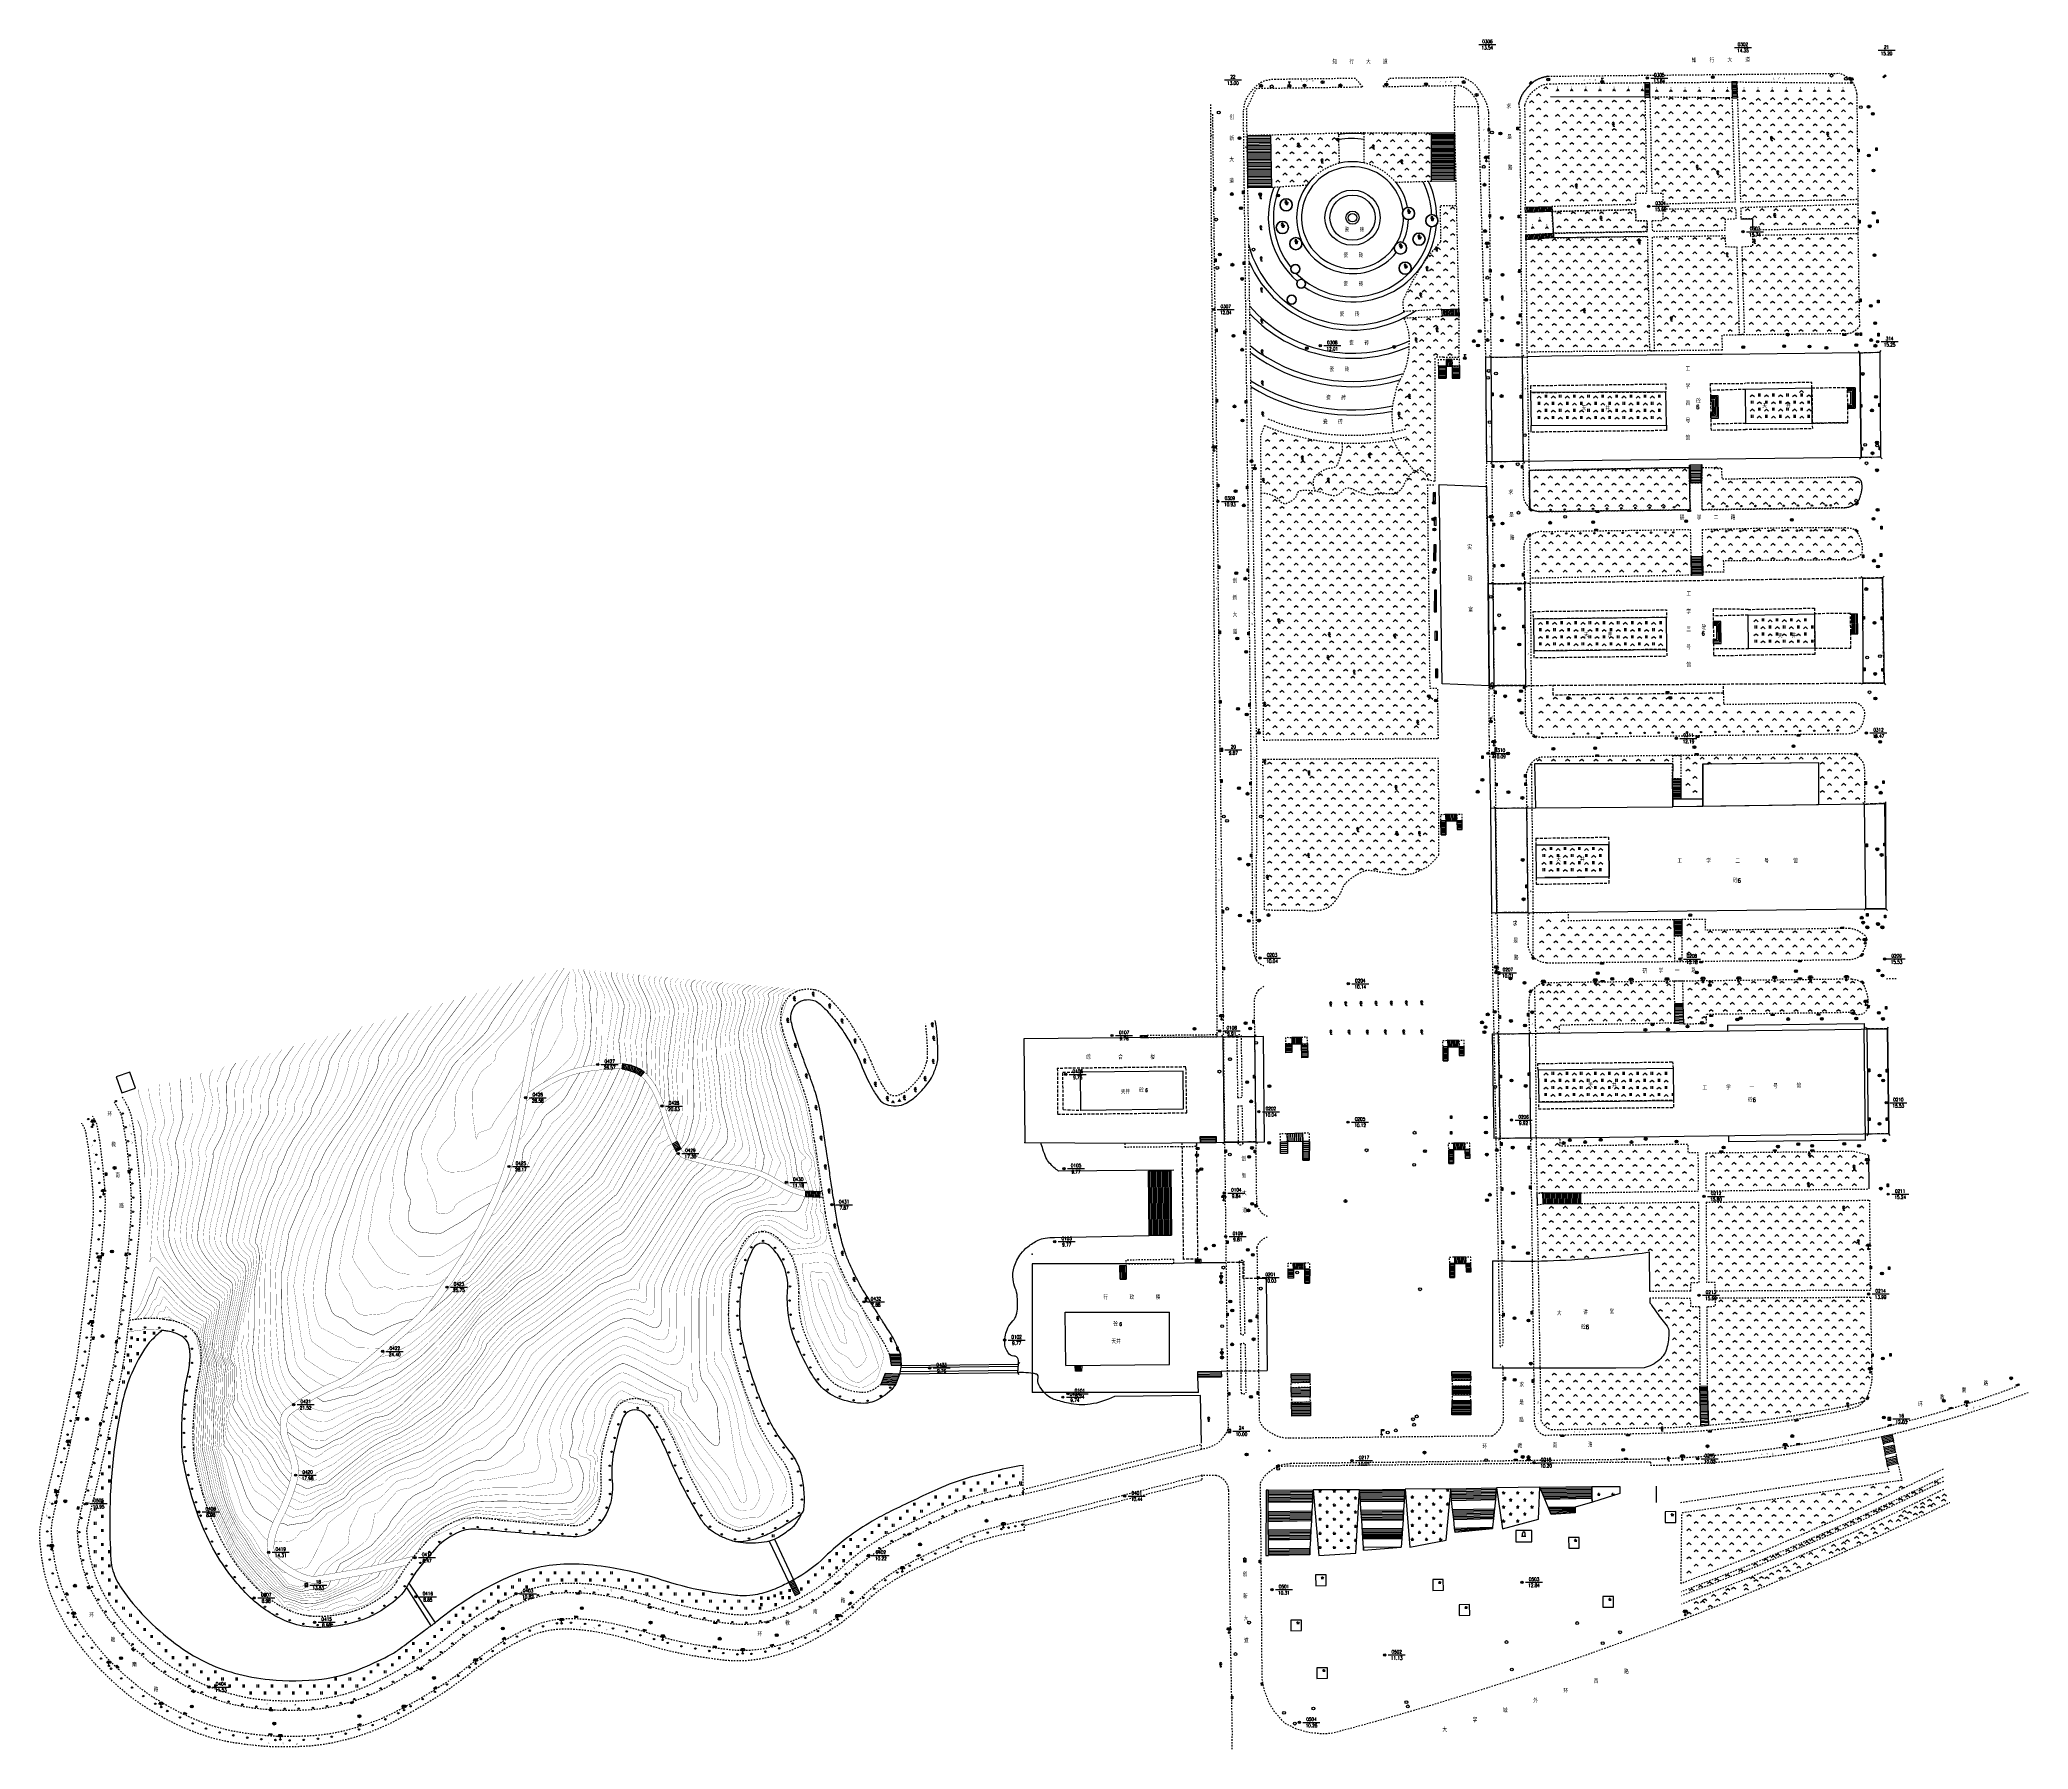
# Model space of a CAD drawing. Extents: x 1059 to 1761, y 608 to 1213.
import ezdxf
from ezdxf.enums import TextEntityAlignment as Align

# ---------------------------------------------------------------- set-up
doc = ezdxf.new("R2010")
doc.units = 0
doc.header["$LTSCALE"] = 0.5
doc.header["$PDSIZE"] = 0.2
doc.linetypes.add('X5', pattern=[3, 2, -1])
doc.linetypes.add('X6', pattern=[2, 1, -1])
doc.layers.get('0').update_dxf_attribs({"linetype": 'CONTINUOUS'})
doc.layers.add('ASSIST', color=7, linetype='CONTINUOUS', plot=False)
for name, color, linetype in [('DGX', 2, 'CONTINUOUS'), ('DLDW', 11, 'CONTINUOUS'), ('DLSS', 4, 'CONTINUOUS'), ('GXYZ', 2, 'CONTINUOUS'), ('JMD', 6, 'CONTINUOUS'), ('KZD', 1, 'CONTINUOUS'), ('SXSS', 5, 'CONTINUOUS'), ('ZBTZ', 3, 'CONTINUOUS')]:
    doc.layers.add(name, color=color, linetype=linetype)
doc.styles.add('HZ', font='rs.shx', dxfattribs={"width": 0.8, "bigfont": 'hztxt.shx'})
doc.linetypes.add('1161', pattern='A,0,[149,AAA.SHX,S=0.15,R=0,X=0,Y=0],-1.6', length=1.6)
doc.linetypes.add('444', pattern='A,4.5,[145,AAA.SHX,S=1,R=0,X=0,Y=1],4.5,-0.5,[146,AAA.SHX,S=1,R=0,X=0,Y=0],-0.5', length=10)
doc.linetypes.add('8431', pattern='A,2,[152,AAA.SHX,S=1,R=0,X=0,Y=0],2,[150,AAA.SHX,S=2,R=0,X=0,Y=0],1e-11', length=4)
doc.linetypes.add('8432', pattern='A,2,[158,AAA.SHX,S=1,R=0,X=0,Y=0],2,[150,AAA.SHX,S=2,R=0,X=0,Y=2],1e-11', length=4)

# ---------------------------------------------------------------- blocks, each defined once
blk = doc.blocks.new('gc143')
for p, q in [((0, 0), (0, 3)), ((1, 0), (0, 0))]:
    blk.add_line(p, q)
for centre, start, end in [((0.225, 2), 102.680383, 257.319617), ((-0.225, 2), 282.680383, 77.319617)]:
    blk.add_arc(centre, 1.025, start, end)
blk = doc.blocks.new('gc117')
blk.add_circle((0, 0), 0.8)
blk.add_point((0, 0))
blk = doc.blocks.new('gc043')
for p, q in [((-1, 0), (1, 0)), ((0, -1), (0, 1))]:
    blk.add_line(p, q)
blk.add_circle((0, 0), 1)
blk = doc.blocks.new('gc188')
blk.add_circle((0, 0), 1)
blk = doc.blocks.new('gc041')
for p, q in [((-1, 0.5), (1, 0.5)), ((-1, -0.5), (-1, 0.5)), ((-0.33, 0.5), (-0.33, -0.5)), ((0.33, 0.5), (0.33, -0.5)), ((1, 0.5), (1, -0.5)), ((1, -0.5), (-1, -0.5))]:
    blk.add_line(p, q)
blk = doc.blocks.new('gc050')
for p, q in [((0, 1), (-0.4, 0.2)), ((-0.4, 0.2), (0.4, -0.2)), ((0, -1), (0.4, -0.2))]:
    blk.add_line(p, q)
blk.add_circle((0, 0), 1)
blk = doc.blocks.new('gc048')
for q in [(-0.9, -0.5), (0, 1), (0.9, -0.5)]:
    blk.add_line((0, 0), q)
blk.add_circle((0, 0), 1)
blk = doc.blocks.new('gc097')
for p, q in [((-1, 2.9), (-1, 3.5)), ((-1, 3.5), (1, 3.5)), ((0, 0.5), (0, 3.5)), ((1, 3.5), (1, 2.9))]:
    blk.add_line(p, q)
for centre in [(-1, 2.4), (0, 0), (1, 2.4)]:
    blk.add_circle(centre, 0.5)
blk = doc.blocks.new('gc133')
for p, q in [((-1, 0), (1, 0)), ((-0.8, 2.6), (0.8, 2.6)), ((0, 1), (0, 2.6))]:
    blk.add_line(p, q)
blk.add_circle((0, 0), 1)
blk = doc.blocks.new('gc211')
for p, q in [((0, 0), (-1.5, -1.3)), ((1.5, -1.3), (0, 0))]:
    blk.add_line(p, q)
blk = doc.blocks.new('gc124')
for p, q in [((-1, 1), (0, 0)), ((-0.8, 0), (0.8, 0)), ((0, 0), (0, 1.6)), ((0, 0), (1, 1))]:
    blk.add_line(p, q)
blk = doc.blocks.new('gc160')
at = {"const_width": 0.3}
for points in [[(-0.15, 2.2, 1), (0.15, 2.2, 1)], [(-0.15, 1.2, 1), (0.15, 1.2, 1)], [(-1.15, -0.6, 1), (-0.85, -0.6, 1)], [(0.85, -0.6, 1), (1.15, -0.6, 1)]]:
    blk.add_lwpolyline(points, format="xyb", close=True, dxfattribs=at)
blk.add_circle((0, 0), 0.5)
blk = doc.blocks.new('gc170')
at = {"linetype": 'Continuous'}
blk.add_circle((0, 0), 0.5, dxfattribs=at)
blk = doc.blocks.new('gc101')
for p, q in [((0, 3), (-1.1, 1.9)), ((-1, 0), (1, 0)), ((-0.8, 0), (-0.8, 2.2)), ((0, 3), (1.1, 1.9)), ((0, 0), (0, 1.8)), ((0.8, 0), (0.8, 2.2))]:
    blk.add_line(p, q)
blk = doc.blocks.new('gc098')
for p, q in [((0, 0.5), (0, 3.5)), ((0, 3.5), (1.6, 3.5)), ((1.6, 2.5), (0, 2.5)), ((1.6, 3.5), (1.6, 2.5))]:
    blk.add_line(p, q)
blk.add_circle((0, 0), 0.5)
blk = doc.blocks.new('gc106')
for p, q in [((-1.5, 0), (1.5, 0)), ((-1, 0), (-1, 2)), ((1, 0), (1, 2))]:
    blk.add_line(p, q)
blk.add_arc((0, 2), 1, 0, 180)
blk = doc.blocks.new('gc254')
at = {"const_width": 0.3}
for points in [[(-0.15, 1.2, 1), (0.15, 1.2, 1)], [(-1.15, -0.6, 1), (-0.85, -0.6, 1)], [(0.85, -0.6, 1), (1.15, -0.6, 1)]]:
    blk.add_lwpolyline(points, format="xyb", close=True, dxfattribs=at)
blk.add_circle((0, 0), 0.5)
blk = doc.blocks.new('gc115')
blk.add_lwpolyline([(-1, -1), (1, -1), (1, 1), (-1, 1)], close=True)
blk.add_point((0, 0))
blk = doc.blocks.new('gc121')
for p, q in [((-0.5, -1), (-0.5, 1)), ((0.5, -1), (0.5, 1))]:
    blk.add_line(p, q)

msp = doc.modelspace()

# ---------------------------------------------------------------- linework, layer by layer
at = {"linetype": 'Continuous'}
for p, q in [((1550.49, 1162.43, 13.46), (1550.49, 1179.59, 4.17)), ((1550.49, 1179.59, 2.17), (1558.72, 1179.59, 0.71)), ((1558.72, 1162.54, 13.47), (1558.72, 1179.59, 2.88)), ((1659.9, 1149.18), (1664.13, 1149.18)), ((1664.13, 1145.23, 15.72), (1664.13, 1149.18, 6.12)), ((1626.83, 1143.03, 15.68), (1593.7, 1142.46, 15.68)), ((1553.06, 1097.13, 13.39), (1553.06, 1092.86, 3.59)), ((1555.71, 1097.16), (1555.71, 1092.86)), ((1697.61, 1089.5, 15.78), (1700.32, 1089.5, 2.98)), ((1700.32, 1082.31, 15.76), (1700.32, 1089.5, 1.68)), ((1585.73, 1073.81, 15.94), (1585.72, 1076.12, 15.93)), ((1633.57, 1076.29), (1633.59, 1074.39, 15.84)), ((1641.8, 1055.81, 13.49), (1641.69, 1062.12, 16.3)), ((1646.14, 1055.92, 13.22), (1646.25, 1062.23, 13.22)), ((1646.14, 1055.92, 13.48), (1641.8, 1055.81, 13.49)), ((1642.49, 1029.86), (1645.98, 1029.82)), ((1570.93, 984.16, 9.92), (1570.6, 1020.13, 9.91)), ((1698.73, 1002.47, 15.78), (1698.73, 1003.18, 16.05)), ((1571, 958.11, 10.02), (1571.42, 940.88, 4.63)), ((1635.7, 956.54, 12.71), (1635.79, 956.54, 7.5)), ((1587.05, 953.01, 10.52), (1587.05, 953.01, 10.52)), ((1635.82, 944.22), (1635.89, 941.37, 16.08)), ((1571.42, 940.88, 4.63), (1571.7, 903.93, 10.03)), ((1264.72, 850.61, 24.83), (1264.44, 848.73, 28.6)), ((1272.26, 847.66, 22.83), (1271.03, 846.22, 28.6)), ((1442.13, 822.4, 9.79), (1458.8, 822.56, 11)), ((1468.83, 824.8, 10.98), (1468.93, 822.65, 9.8)), ((1468.83, 824.8, 10.98), (1474.46, 824.8, 4.26)), ((1468.93, 822.65, 9.8), (1474.46, 822.73, 9.79)), ((1468.93, 822.65), (1474.46, 822.73)), ((1474.46, 822.73, 9.79), (1474.46, 824.8, 3.97)), ((1450.49, 812.54, 8.3), (1450.49, 812.54, 8.3)), ((1587.8, 804.82, 10.01), (1587.87, 800.8, 10.02)), ((1466.97, 781.33, 11.02), (1466.97, 780.09, 2.63)), ((1466.97, 781.33, 11.02), (1469.1, 781.33, 1.25)), ((1469.1, 780.09, 9.83), (1469.1, 781.33, 0.86)), ((1440.42, 779.2, 9.81), (1442.57, 779.23, 10.98)), ((1440.42, 779.2, 9.81), (1440.53, 774.38, 9.81)), ((1440.53, 774.38, 9.81), (1442.57, 774.38, 7.02)), ((1442.57, 779.23, 10.98), (1442.57, 774.38, 5.16)), ((1469.1, 780.09, 9.83), (1466.97, 780.09, 1.54)), ((1362.63, 740.79, 9.79), (1357.4, 741.05, 9.93)), ((1361.07, 736.92, 7.81), (1355.84, 737.17, 7.95)), ((1501.04, 732.75), (1507.69, 732.93)), ((1648.42, 722.62), (1645.79, 722.37))]:
    msp.add_line(p, q, dxfattribs=at)
at = {"linetype": 'Continuous', "flags": 128}
for points, elevation in [([(1701.23, 1002.54), (1701.21, 1003.23), (1701.11, 1009.33), (1701.12, 1009.63)], 15.78), ([(1283.88, 822.98), (1282.18, 822.14)], 18.43), ([(1285.16, 820.48), (1283.53, 819.5)], 17.54)]:
    msp.add_lwpolyline(points, dxfattribs=dict(at, elevation=elevation))
for points, elevation in [([(1553.88, 936.36), (1553.9, 931.43), (1555.56, 931.42), (1555.59, 936.35)], 22.78), ([(1554.62, 856.46), (1554.64, 851.54), (1556.3, 851.53), (1556.33, 856.45)], 22.78), ([(1505.07, 823.02), (1505.09, 816.41), (1507.32, 816.4), (1507.36, 823.01)], 27.02), ([(1556.66, 820.15), (1556.68, 815.22), (1558.34, 815.21), (1558.37, 820.14)], 22.76), ([(1505.79, 777.87), (1505.81, 772.95), (1507.47, 772.93), (1507.5, 777.86)], 12.62), ([(1557.01, 779.89), (1557.03, 774.96), (1558.69, 774.95), (1558.72, 779.88)], 22.78)]:
    msp.add_lwpolyline(points, close=True, dxfattribs=dict(at, elevation=elevation))
at = {"linetype": 'Continuous'}
for centre, radius in [((1499.15, 1154.2, 12.77), 2.15), ((1522.63, 1149.63, 12.89), 9.77), ((1522.63, 1149.63, 12.89), 7.99), ((1542.41, 1151.1, 13.03), 2.14), ((1497.82, 1146.17, 12.61), 2.16), ((1522.63, 1149.63, 12.89), 2.34), ((1522.63, 1149.63, 12.89), 1.49), ((1550.67, 1148.57, 13.18), 2.15), ((1502.59, 1140.44, 12.55), 2.15), ((1539.55, 1138.9, 12.86), 2.15), ((1546.12, 1142.04, 12.92), 2.15), ((1502.46, 1131.49, 12.42), 1.59), ((1541.24, 1131.8, 12.73), 2.15), ((1504.44, 1126.29, 12.35), 1.55), ((1501.11, 1120.67, 12.24), 1.58)]:
    msp.add_circle(centre, radius, dxfattribs=at)
for radius, start, end in [(29.77, 81.95981, 99.72246), (27.98, 81.46242, 100.23688), (18.02, 7.71924, 325.39982), (19.78, 78.01657, 105.01963), (29.77, 158.91414, 229.10413), (27.98, 157.21341, 219.16079), (19.78, 132.8962, 321.48221), (19.78, 10.45587, 38.94115), (27.98, 2.22311, 27.02716), (29.77, 0.39729, 25.40397), (27.98, 224.74966, 353.43131), (29.77, 235.03332, 355.25713), (18.02, 329.83775, 0.78869), (19.78, 333.75536, 358.05206), (37.95, 194.91233, 299.09787), (39.75, 203.05059, 304.03941), (47.93, 220.7146, 294.77539), (49.72, 223.12268, 293.793), (57.94, 231.45186, 288.15013), (59.75, 232.86221, 286.31642), (67.96, 238.10126, 282.06769), (69.78, 239.05526, 281.59123)]:
    msp.add_arc((1522.63, 1149.63, 12.89), radius, start, end, dxfattribs=at)
for p in [(1406.8, 822.7), (1406.8, 822.7), (1409.34, 783.15), (1471.74, 724.14), (1475.98, 637.37)]:
    msp.add_point(p, dxfattribs=at)
at = {"layer": 'ASSIST', "linetype": 'Continuous'}
for p, q in [((1551.77, 1003.29, 10.38), (1551.77, 1000.33, 3.96)), ((1551.77, 1003.29, 10.38), (1552.63, 1003.29, 5.01)), ((1552.63, 1000.33, 10.07), (1551.77, 1000.33, 3.97)), ((1552.63, 1000.33, 10.07), (1552.63, 1003.29, 3.28)), ((1501, 737.86, 14.39), (1507.65, 737.93, 14.39)), ((1526.55, 678.62, 11.13), (1539.8, 679.61, 11.62))]:
    msp.add_line(p, q, dxfattribs=at)
at = {"layer": 'ASSIST', "linetype": 'Continuous', "flags": 128}
for points in [[(1625.89, 1197.26), (1626, 1192.22), (1627.74, 1192.27), (1627.66, 1197.29)], [(1656.7, 1197.6), (1656.87, 1191.98), (1658.67, 1192.05), (1658.47, 1197.62)], [(1485.64, 1160.19), (1485.5, 1178.68), (1493.66, 1178.81), (1493.96, 1160.29)], [(1550.49, 1162.43), (1550.49, 1179.59), (1558.72, 1179.59), (1558.72, 1162.54)], [(1583.68, 1153.38), (1593.12, 1153.6), (1593.14, 1151.83), (1583.75, 1151.51)], [(1583.85, 1143.61), (1593.62, 1144.14), (1593.7, 1142.46), (1583.87, 1141.82)], [(1560.28, 1114.93), (1554.47, 1114.81), (1554.23, 1117.23), (1560.26, 1117.41)], [(1557.77, 1099.52), (1555.69, 1099.53), (1555.71, 1097.16), (1557.82, 1097.18)], [(1560.54, 1092.87), (1560.5, 1097.22), (1557.82, 1097.18), (1557.87, 1092.86)], [(1571.63, 1100.33), (1582.64, 1100.41), (1582.98, 1063.44), (1571.98, 1063.31)], [(1701.97, 1101.85), (1708.96, 1102.09), (1709.21, 1064.94), (1702.38, 1064.84)], [(1551.95, 1052.42), (1551.15, 1052.41), (1551.17, 1049.39), (1552, 1049.42)], [(1552.09, 1040.75), (1551.65, 1040.76), (1551.63, 1043.75), (1552.06, 1043.72)], [(1552.17, 1033.99), (1551.35, 1034.02), (1551.21, 1028.4), (1552.03, 1028.37)], [(1572.39, 1020.16), (1583.47, 1020.33), (1583.75, 984.26), (1572.73, 984.18)], [(1703.05, 1022.18), (1709.94, 1022.29), (1710.51, 985.06), (1703.15, 985.12)], [(1552.36, 1017.96), (1551.56, 1017.97), (1551.47, 1010.31), (1552.26, 1010.3)], [(1552.63, 1003.29), (1551.77, 1003.29), (1551.77, 1000.33), (1552.63, 1000.33)], [(1552.77, 990.07), (1551.93, 990.04), (1551.98, 987.04), (1552.79, 987.07)], [(1638.64, 951.25), (1638.73, 944.22), (1635.82, 944.22), (1635.76, 951.18)], [(1703.63, 942.28), (1710.65, 942.53), (1711.12, 905.25), (1704.08, 905.35)], [(1573.18, 940.9), (1584.17, 940.98), (1584.63, 903.97), (1573.69, 903.93)], [(1636.42, 895.79), (1636.32, 901.57), (1638.99, 901.59), (1638.98, 895.73)], [(1636.39, 871.65), (1636.46, 864.89), (1639.78, 864.64), (1639.53, 871.65)], [(1447.71, 860.53), (1450.05, 860.59), (1450.07, 859.68), (1447.72, 859.66)], [(1476.96, 860.03), (1487.97, 860.14), (1488.41, 822.91), (1477.4, 822.76)], [(1501.16, 857.58), (1501.14, 854.45), (1499.04, 854.44), (1499.06, 857.62)], [(1504.59, 859.84), (1501.16, 859.84), (1501.16, 857.58), (1504.58, 857.58)], [(1504.67, 852.66), (1504.54, 857.58), (1506.69, 857.64), (1506.83, 852.72)], [(1574.27, 861.08), (1585.06, 861.22), (1585.55, 824.25), (1574.78, 824.09)], [(1704.56, 862.81), (1711.56, 862.91), (1712.03, 825.76), (1704.96, 825.66)], [(1468.93, 822.65), (1468.83, 824.8), (1474.46, 824.8), (1474.46, 822.73)], [(1558.37, 820.14), (1562.31, 820.18), (1562.31, 822.41), (1558.27, 822.5)], [(1450.49, 812.54), (1458.4, 812.61), (1458.62, 789.92), (1450.71, 789.84)], [(1329.23, 803.58), (1334.39, 803.37), (1334.47, 805.27), (1329.3, 805.48)], [(1589.92, 804.84), (1603.18, 804.91), (1603.21, 800.98), (1590.01, 800.85)], [(1469.1, 781.33), (1466.97, 781.33), (1466.97, 780.09), (1469.1, 780.09)], [(1440.42, 779.2), (1442.57, 779.23), (1442.57, 774.38), (1440.53, 774.38)], [(1501.71, 777.77), (1501.71, 774.76), (1499.93, 774.73), (1499.89, 777.74)], [(1505.79, 777.87), (1501.71, 777.77), (1501.66, 780), (1505.69, 780.15)], [(1505.81, 772.95), (1505.79, 777.87), (1507.5, 777.86), (1507.47, 772.93)], [(1358.96, 747.74), (1359.6, 743.99), (1363.18, 743.87), (1362.91, 747.79)], [(1361.07, 736.92), (1362.63, 740.79), (1357.4, 741.05), (1355.84, 737.17)], [(1404.46, 744.34), (1404.19, 741.31), (1362.63, 740.79), (1363.18, 743.87)], [(1424.64, 743.81), (1426.9, 743.85), (1426.8, 741.89), (1424.65, 741.9)], [(1467.97, 739.68), (1467.89, 741.72), (1476.24, 741.9), (1476.27, 739.8)], [(1557.76, 726.42), (1557.84, 731.48), (1564.4, 731.5), (1564.47, 726.46)], [(1501.13, 725.99), (1501.08, 730.89), (1507.73, 730.97), (1507.78, 726.06)], [(1709.63, 718.6), (1710.16, 716.33), (1713.92, 717.21), (1713.43, 719.35)], [(1710.44, 714.83), (1710.92, 712.4), (1714.54, 713.25), (1714.14, 715.66)], [(1711.26, 710.85), (1711.66, 708.38), (1715.4, 709.28), (1714.96, 711.74)], [(1492.78, 695.37), (1492.78, 699.72), (1508.67, 699.89), (1508.46, 695.57)], [(1525.39, 695.68), (1525.06, 699.94), (1541.28, 700.16), (1540.91, 695.81)], [(1557.64, 696.04), (1557.36, 700.26), (1573.54, 700.58), (1573.15, 696.32)], [(1590.56, 696.59), (1588.88, 700.83), (1607.22, 701.09), (1607.19, 696.83)], [(1492.81, 688.62), (1492.79, 692.28), (1508.25, 692.44), (1508.1, 688.93)], [(1525.89, 689.13), (1525.58, 692.65), (1540.66, 692.87), (1540.47, 689.26)], [(1558.38, 689.43), (1557.98, 692.93), (1572.83, 693.22), (1572.47, 689.74)], [(1592.89, 691.21), (1591.76, 693.8), (1601.31, 693.73), (1601.37, 691.72)], [(1492.97, 682.19), (1492.85, 685.74), (1507.91, 685.92), (1507.76, 682.37)], [(1540, 682.68), (1540.27, 686.25), (1526.07, 686.09), (1526.32, 682.68)], [(1558.95, 684.79), (1558.72, 686.37), (1572.14, 686.67), (1572.09, 686.23)], [(1492.95, 676.72), (1492.94, 679.11), (1507.56, 679.28), (1507.5, 676.91)], [(1327.31, 663.33), (1325.23, 667.56), (1323.58, 666.75), (1325.65, 662.52)]]:
    msp.add_lwpolyline(points, close=True, dxfattribs=at)
for points, elevation in [([(1553.9, 931.43), (1553.88, 936.36), (1555.59, 936.35), (1555.56, 931.42)], 10.16), ([(1555.59, 936.35), (1559.53, 936.39), (1559.53, 938.62), (1555.49, 938.71)], 0.02), ([(1559.53, 936.39), (1559.61, 933.38), (1561.4, 933.39), (1561.35, 936.4)], 10.16), ([(1556.33, 856.45), (1560.27, 856.49), (1560.26, 858.72), (1556.23, 858.82)], 0.02), ([(1554.64, 851.54), (1554.62, 856.46), (1556.33, 856.45), (1556.3, 851.53)], 10.16), ([(1560.27, 856.49), (1560.35, 853.48), (1562.13, 853.49), (1562.09, 856.5)], 10.16), ([(1499.6, 822.89), (1499.6, 818.85), (1497.2, 818.8), (1497.15, 822.84)], 10.09), ([(1505.07, 823.02), (1499.6, 822.89), (1499.52, 825.88), (1504.93, 826.08)], 10.09), ([(1505.09, 816.41), (1505.07, 823.02), (1507.36, 823.01), (1507.32, 816.4)], 10.09), ([(1556.68, 815.22), (1556.66, 820.15), (1558.37, 820.14), (1558.34, 815.21)], 10.14), ([(1562.31, 820.18), (1562.39, 817.17), (1564.18, 817.18), (1564.13, 820.19)], 10.14), ([(1558.72, 779.88), (1562.66, 779.92), (1562.65, 782.15), (1558.62, 782.24)], 0.02), ([(1557.03, 774.96), (1557.01, 779.89), (1558.72, 779.88), (1558.69, 774.95)], 10.16), ([(1562.66, 779.92), (1562.74, 776.91), (1564.52, 776.92), (1564.48, 779.93)], 10.16), ([(1557.84, 738.6), (1557.71, 741.67), (1564.27, 741.7), (1564.4, 738.62)], 14.38)]:
    msp.add_lwpolyline(points, close=True, dxfattribs=dict(at, elevation=elevation))
at = {"layer": 'DGX', "linetype": 'Continuous', "const_width": 0.075}
for points in [[(1213.15, 792.01), (1212.52, 791.43), (1211.85, 790.8), (1211.29, 790.28), (1210.84, 789.87), (1210.5, 789.57), (1210.27, 789.37), (1210.15, 789.29), (1210.09, 789.25), (1210.04, 789.22), (1209.99, 789.19), (1209.96, 789.16), (1209.93, 789.14), (1209.91, 789.12), (1209.89, 789.1), (1209.89, 789.08), (1209.83, 789.03), (1209.67, 788.9), (1209.39, 788.71), (1209.01, 788.45), (1208.52, 788.12), (1207.92, 787.72), (1207.21, 787.25), (1206.4, 786.71), (1205.57, 786.16), (1204.83, 785.68), (1204.18, 785.25), (1203.61, 784.87), (1203.14, 784.56), (1202.75, 784.3), (1202.45, 784.1), (1202.24, 783.96), (1202.06, 783.85), (1201.89, 783.73), (1201.7, 783.61), (1201.51, 783.49), (1201.31, 783.37), (1201.11, 783.25), (1200.9, 783.12), (1200.68, 783), (1200.42, 782.88), (1200.07, 782.77), (1199.64, 782.68), (1199.13, 782.61), (1198.53, 782.56), (1197.85, 782.52), (1197.08, 782.5), (1196.23, 782.5), (1195.39, 782.5), (1194.66, 782.5), (1194.04, 782.5), (1193.53, 782.51), (1193.12, 782.51), (1192.83, 782.51), (1192.64, 782.51), (1192.56, 782.51), (1192.54, 782.51), (1192.51, 782.51), (1192.49, 782.51), (1192.47, 782.52), (1192.46, 782.52), (1192.44, 782.53), (1192.43, 782.53), (1192.41, 782.54), (1192.34, 782.61), (1192.13, 782.79), (1191.79, 783.1), (1191.33, 783.53), (1190.73, 784.07), (1190.01, 784.74), (1189.16, 785.52), (1188.18, 786.43), (1187.19, 787.33), (1186.34, 788.12), (1185.61, 788.8), (1185.01, 789.36), (1184.54, 789.8), (1184.19, 790.13), (1183.97, 790.34), (1183.88, 790.44), (1183.86, 790.47), (1183.83, 790.51), (1183.8, 790.56), (1183.78, 790.6), (1183.75, 790.65), (1183.72, 790.69), (1183.69, 790.74), (1183.66, 790.79), (1183.62, 790.88), (1183.55, 791.02), (1183.46, 791.23), (1183.35, 791.5), (1183.22, 791.83), (1183.06, 792.23), (1182.87, 792.69), (1182.67, 793.21), (1182.47, 793.75), (1182.32, 794.28), (1182.21, 794.79), (1182.14, 795.29), (1182.11, 795.78), (1182.12, 796.25), (1182.18, 796.71), (1182.28, 797.15), (1182.39, 797.58), (1182.48, 797.99), (1182.55, 798.38), (1182.61, 798.76), (1182.65, 799.13), (1182.67, 799.48), (1182.68, 799.81), (1182.67, 800.13), (1182.66, 800.45), (1182.68, 800.79), (1182.73, 801.16), (1182.8, 801.54), (1182.9, 801.95), (1183.03, 802.39), (1183.18, 802.84), (1183.36, 803.32), (1183.53, 803.81), (1183.66, 804.32), (1183.75, 804.85), (1183.8, 805.39), (1183.81, 805.94), (1183.78, 806.51), (1183.71, 807.09), (1183.59, 807.69), (1183.48, 808.32), (1183.42, 809.02), (1183.41, 809.78), (1183.44, 810.59), (1183.53, 811.48), (1183.66, 812.42), (1183.84, 813.42), (1184.06, 814.49), (1184.3, 815.53), (1184.51, 816.44), (1184.69, 817.23), (1184.84, 817.89), (1184.96, 818.43), (1185.04, 818.85), (1185.1, 819.14), (1185.13, 819.31), (1185.15, 819.42), (1185.16, 819.51), (1185.17, 819.59), (1185.18, 819.66), (1185.18, 819.71), (1185.19, 819.76), (1185.19, 819.79), (1185.19, 819.82), (1185.19, 819.85), (1185.21, 819.92), (1185.24, 820.01), (1185.28, 820.14), (1185.33, 820.3), (1185.4, 820.49), (1185.48, 820.72), (1185.57, 820.98), (1185.67, 821.25), (1185.77, 821.53), (1185.88, 821.82), (1186, 822.12), (1186.12, 822.43), (1186.26, 822.74), (1186.39, 823.06), (1186.53, 823.38), (1186.69, 823.74), (1186.88, 824.14), (1187.09, 824.6), (1187.33, 825.1), (1187.6, 825.66), (1187.89, 826.26), (1188.21, 826.91), (1188.56, 827.62), (1188.9, 828.3), (1189.2, 828.9), (1189.45, 829.42), (1189.67, 829.86), (1189.84, 830.21), (1189.98, 830.48), (1190.07, 830.66), (1190.12, 830.76), (1190.15, 830.82), (1190.17, 830.87), (1190.19, 830.91), (1190.21, 830.95), (1190.22, 830.97), (1190.23, 830.99), (1190.24, 831.01), (1190.25, 831.02), (1190.25, 831.02), (1190.25, 831.03), (1190.26, 831.03), (1190.26, 831.04), (1190.26, 831.05), (1190.27, 831.06), (1190.28, 831.07), (1190.28, 831.08), (1190.31, 831.11), (1190.36, 831.19), (1190.44, 831.32), (1190.55, 831.5), (1190.69, 831.73), (1190.86, 832), (1191.06, 832.32), (1191.28, 832.69), (1191.54, 833.1), (1191.81, 833.53), (1192.09, 834), (1192.4, 834.48), (1192.72, 835), (1193.06, 835.55), (1193.41, 836.12), (1193.78, 836.72), (1194.14, 837.29), (1194.45, 837.79), (1194.72, 838.21), (1194.93, 838.56), (1195.1, 838.83), (1195.22, 839.03), (1195.3, 839.15), (1195.33, 839.2), (1195.33, 839.2), (1195.34, 839.21), (1195.34, 839.22), (1195.34, 839.22), (1195.35, 839.23), (1195.35, 839.23), (1195.36, 839.24), (1195.36, 839.24), (1195.39, 839.28), (1195.46, 839.36), (1195.58, 839.51), (1195.74, 839.7), (1195.95, 839.95), (1196.2, 840.26), (1196.49, 840.62), (1196.84, 841.04), (1197.19, 841.47), (1197.52, 841.9), (1197.84, 842.32), (1198.13, 842.72), (1198.41, 843.11), (1198.66, 843.49), (1198.9, 843.86), (1199.11, 844.22), (1199.31, 844.57), (1199.52, 844.93), (1199.73, 845.3), (1199.94, 845.68), (1200.15, 846.06), (1200.36, 846.45), (1200.57, 846.85), (1200.79, 847.25), (1201, 847.65), (1201.21, 848.04), (1201.41, 848.41), (1201.6, 848.77), (1201.79, 849.11), (1201.98, 849.44), (1202.16, 849.76), (1202.33, 850.07), (1202.51, 850.36), (1202.68, 850.64), (1202.86, 850.92), (1203.04, 851.19), (1203.22, 851.45), (1203.4, 851.7), (1203.58, 851.94), (1203.77, 852.18), (1204.01, 852.45), (1204.34, 852.81), (1204.78, 853.26), (1205.32, 853.81), (1205.96, 854.43), (1206.69, 855.15), (1207.53, 855.96), (1208.47, 856.85), (1209.41, 857.75), (1210.23, 858.57), (1210.95, 859.3), (1211.56, 859.95), (1212.05, 860.52), (1212.44, 861.01), (1212.72, 861.41), (1212.9, 861.73), (1213.04, 862.04), (1213.23, 862.4), (1213.47, 862.81), (1213.75, 863.27), (1214.09, 863.78), (1214.47, 864.35), (1214.9, 864.96), (1215.38, 865.63), (1215.98, 866.45), (1216.77, 867.51), (1217.74, 868.82), (1218.89, 870.36), (1220.23, 872.16), (1221.76, 874.19), (1223.47, 876.47), (1225.37, 879)], [(1220.97, 808.74), (1220.76, 808.61), (1220.46, 808.45), (1220.18, 808.3), (1219.91, 808.19), (1219.65, 808.09), (1219.41, 808.01), (1219.15, 807.94), (1218.86, 807.83), (1218.52, 807.7), (1218.16, 807.54), (1217.75, 807.35), (1217.31, 807.14), (1216.83, 806.9), (1216.31, 806.63), (1215.79, 806.36), (1215.31, 806.12), (1214.86, 805.89), (1214.45, 805.69), (1214.08, 805.51), (1213.74, 805.35), (1213.43, 805.21), (1213.16, 805.1), (1212.87, 804.97), (1212.5, 804.79), (1212.06, 804.57), (1211.54, 804.3), (1210.94, 803.98), (1210.27, 803.61), (1209.52, 803.19), (1208.7, 802.73), (1207.89, 802.26), (1207.2, 801.82), (1206.61, 801.42), (1206.13, 801.06), (1205.75, 800.74), (1205.49, 800.46), (1205.34, 800.21), (1205.29, 799.99), (1205.27, 799.8), (1205.2, 799.59), (1205.08, 799.38), (1204.91, 799.16), (1204.69, 798.93), (1204.42, 798.69), (1204.09, 798.45), (1203.72, 798.2), (1203.31, 797.97), (1202.89, 797.77), (1202.46, 797.63), (1202.02, 797.52), (1201.57, 797.46), (1201.12, 797.44), (1200.65, 797.46), (1200.17, 797.53), (1199.72, 797.63), (1199.35, 797.77), (1199.06, 797.93), (1198.84, 798.12), (1198.71, 798.34), (1198.65, 798.6), (1198.67, 798.88), (1198.76, 799.19), (1198.87, 799.55), (1198.93, 799.97), (1198.93, 800.44), (1198.88, 800.98), (1198.78, 801.57), (1198.63, 802.22), (1198.43, 802.93), (1198.17, 803.7), (1197.89, 804.47), (1197.63, 805.18), (1197.37, 805.83), (1197.12, 806.41), (1196.88, 806.94), (1196.66, 807.4), (1196.44, 807.8), (1196.23, 808.14), (1196.04, 808.46), (1195.88, 808.8), (1195.76, 809.16), (1195.67, 809.55), (1195.61, 809.96), (1195.58, 810.39), (1195.58, 810.84), (1195.62, 811.31), (1195.65, 811.79), (1195.63, 812.28), (1195.57, 812.77), (1195.47, 813.25), (1195.32, 813.74), (1195.12, 814.23), (1194.88, 814.72), (1194.59, 815.21), (1194.3, 815.71), (1194.06, 816.25), (1193.85, 816.82), (1193.7, 817.41), (1193.58, 818.04), (1193.51, 818.69), (1193.48, 819.38), (1193.49, 820.09), (1193.56, 820.84), (1193.68, 821.62), (1193.87, 822.44), (1194.12, 823.29), (1194.42, 824.17), (1194.79, 825.09), (1195.22, 826.04), (1195.71, 827.03), (1196.2, 827.97), (1196.63, 828.8), (1197.01, 829.51), (1197.33, 830.1), (1197.59, 830.58), (1197.8, 830.94), (1197.95, 831.18), (1198.04, 831.3), (1198.1, 831.37), (1198.16, 831.43), (1198.21, 831.5), (1198.27, 831.56), (1198.31, 831.62), (1198.36, 831.69), (1198.4, 831.75), (1198.44, 831.81), (1198.47, 831.87), (1198.5, 831.93), (1198.52, 832), (1198.53, 832.07), (1198.54, 832.14), (1198.55, 832.22), (1198.54, 832.3), (1198.53, 832.39), (1198.52, 832.48), (1198.51, 832.59), (1198.51, 832.72), (1198.52, 832.86), (1198.53, 833.02), (1198.54, 833.2), (1198.56, 833.39), (1198.58, 833.6), (1198.62, 833.84), (1198.7, 834.13), (1198.82, 834.46), (1198.97, 834.85), (1199.15, 835.28), (1199.37, 835.76), (1199.63, 836.28), (1199.92, 836.86), (1200.22, 837.42), (1200.49, 837.92), (1200.72, 838.36), (1200.93, 838.74), (1201.11, 839.05), (1201.26, 839.31), (1201.38, 839.49), (1201.48, 839.62), (1201.55, 839.71), (1201.62, 839.8), (1201.69, 839.89), (1201.75, 839.97), (1201.81, 840.06), (1201.86, 840.14), (1201.91, 840.21), (1201.95, 840.29), (1202.01, 840.38), (1202.08, 840.51), (1202.17, 840.67), (1202.27, 840.87), (1202.4, 841.1), (1202.54, 841.37), (1202.7, 841.68), (1202.89, 842.02), (1203.08, 842.39), (1203.3, 842.77), (1203.52, 843.16), (1203.77, 843.57), (1204.02, 844), (1204.3, 844.43), (1204.58, 844.89), (1204.89, 845.35), (1205.19, 845.82), (1205.48, 846.27), (1205.75, 846.7), (1206.01, 847.12), (1206.26, 847.52), (1206.49, 847.91), (1206.7, 848.28), (1206.9, 848.63), (1207.09, 848.97), (1207.26, 849.27), (1207.42, 849.53), (1207.56, 849.77), (1207.69, 849.97), (1207.8, 850.15), (1207.9, 850.29), (1207.98, 850.39), (1208.15, 850.57), (1208.51, 850.93), (1209.06, 851.46), (1209.79, 852.18), (1210.72, 853.07), (1211.84, 854.13), (1213.14, 855.38), (1214.64, 856.8), (1216.14, 858.24), (1217.46, 859.55), (1218.62, 860.73), (1219.59, 861.78), (1220.39, 862.69), (1221.02, 863.47), (1221.47, 864.12), (1221.75, 864.64), (1221.97, 865.13), (1222.28, 865.71), (1222.66, 866.36), (1223.12, 867.11), (1223.66, 867.93), (1224.28, 868.84), (1224.97, 869.83), (1225.75, 870.91), (1226.58, 872.05), (1227.45, 873.24), (1228.36, 874.47), (1229.3, 875.75), (1230.29, 877.08), (1231.32, 878.45), (1232.38, 879.88), (1233.48, 881.35)], [(1227.23, 832.16), (1227.2, 832.11), (1226.66, 831.35), (1226.19, 830.69), (1225.79, 830.12), (1225.46, 829.66), (1225.2, 829.29), (1225, 829.02), (1224.88, 828.85), (1224.79, 828.73), (1224.71, 828.61), (1224.63, 828.49), (1224.56, 828.36), (1224.49, 828.24), (1224.43, 828.12), (1224.37, 828), (1224.32, 827.88), (1224.26, 827.73), (1224.18, 827.55), (1224.09, 827.32), (1223.99, 827.06), (1223.86, 826.75), (1223.73, 826.41), (1223.58, 826.02), (1223.41, 825.59), (1223.23, 825.13), (1223.03, 824.64), (1222.81, 824.12), (1222.57, 823.57), (1222.32, 823), (1222.05, 822.39), (1221.76, 821.76), (1221.45, 821.11), (1221.14, 820.47), (1220.84, 819.89), (1220.55, 819.38), (1220.26, 818.94), (1219.99, 818.56), (1219.73, 818.25), (1219.47, 818), (1219.23, 817.82), (1218.98, 817.67), (1218.74, 817.52), (1218.49, 817.35), (1218.23, 817.18), (1217.97, 817.01), (1217.71, 816.83), (1217.44, 816.64), (1217.17, 816.45), (1216.87, 816.25), (1216.53, 816.02), (1216.14, 815.78), (1215.7, 815.52), (1215.22, 815.24), (1214.69, 814.94), (1214.11, 814.62), (1213.49, 814.28), (1212.85, 813.94), (1212.23, 813.64), (1211.62, 813.38), (1211.02, 813.15), (1210.44, 812.95), (1209.87, 812.79), (1209.32, 812.66), (1208.78, 812.56), (1208.24, 812.48), (1207.69, 812.42), (1207.14, 812.36), (1206.56, 812.31), (1205.98, 812.27), (1205.39, 812.24), (1204.79, 812.22), (1204.17, 812.21), (1203.57, 812.24), (1203, 812.33), (1202.47, 812.5), (1201.97, 812.73), (1201.51, 813.03), (1201.08, 813.4), (1200.69, 813.83), (1200.33, 814.34), (1200.01, 814.86), (1199.74, 815.35), (1199.51, 815.8), (1199.32, 816.22), (1199.18, 816.61), (1199.08, 816.96), (1199.03, 817.27), (1199.02, 817.56), (1199.04, 817.83), (1199.09, 818.11), (1199.16, 818.41), (1199.25, 818.72), (1199.36, 819.04), (1199.49, 819.37), (1199.65, 819.72), (1199.83, 820.08), (1200.03, 820.45), (1200.26, 820.83), (1200.52, 821.21), (1200.8, 821.6), (1201.11, 822), (1201.45, 822.41), (1201.82, 822.82), (1202.22, 823.25), (1202.61, 823.67), (1202.99, 824.09), (1203.35, 824.5), (1203.68, 824.91), (1203.99, 825.31), (1204.28, 825.71), (1204.54, 826.1), (1204.79, 826.48), (1205, 826.88), (1205.18, 827.29), (1205.31, 827.73), (1205.41, 828.18), (1205.46, 828.66), (1205.48, 829.16), (1205.45, 829.68), (1205.39, 830.22), (1205.31, 830.78), (1205.26, 831.35), (1205.22, 831.92), (1205.21, 832.51), (1205.21, 833.1), (1205.23, 833.7), (1205.28, 834.31), (1205.34, 834.93), (1205.41, 835.53), (1205.46, 836.1), (1205.51, 836.62), (1205.54, 837.11), (1205.56, 837.55), (1205.58, 837.96), (1205.58, 838.32), (1205.57, 838.65), (1205.57, 838.97), (1205.62, 839.33), (1205.71, 839.73), (1205.83, 840.17), (1206, 840.65), (1206.21, 841.16), (1206.46, 841.71), (1206.75, 842.3), (1207.04, 842.87), (1207.3, 843.37), (1207.52, 843.8), (1207.71, 844.17), (1207.86, 844.46), (1207.97, 844.68), (1208.05, 844.84), (1208.09, 844.92), (1208.13, 845), (1208.22, 845.15), (1208.35, 845.36), (1208.52, 845.63), (1208.73, 845.97), (1208.98, 846.37), (1209.27, 846.83), (1209.6, 847.36), (1209.97, 847.93), (1210.36, 848.49), (1210.77, 849.07), (1211.19, 849.65), (1211.65, 850.23), (1212.12, 850.82), (1212.61, 851.41), (1213.12, 852), (1213.69, 852.64), (1214.36, 853.35), (1215.11, 854.13), (1215.95, 854.99), (1216.89, 855.93), (1217.92, 856.93), (1219.04, 858.02), (1220.25, 859.17), (1221.44, 860.33), (1222.5, 861.4), (1223.44, 862.39), (1224.24, 863.29), (1224.92, 864.11), (1225.47, 864.86), (1225.88, 865.51), (1226.17, 866.09), (1226.44, 866.68), (1226.81, 867.36), (1227.26, 868.14), (1227.81, 869.03), (1228.45, 870.01), (1229.18, 871.09), (1230.01, 872.27), (1230.93, 873.54), (1231.87, 874.85), (1232.79, 876.1), (1233.67, 877.3), (1234.51, 878.45), (1235.32, 879.54), (1236.1, 880.59), (1236.84, 881.58), (1237.54, 882.52)], [(1229.52, 844.71), (1229.15, 844.18), (1228.65, 843.46), (1228.04, 842.58), (1227.33, 841.55), (1226.5, 840.37), (1225.68, 839.18), (1224.97, 838.15), (1224.36, 837.28), (1223.86, 836.55), (1223.47, 835.98), (1223.19, 835.56), (1223.01, 835.3), (1222.94, 835.19), (1222.92, 835.14), (1222.88, 835.08), (1222.83, 835), (1222.76, 834.89), (1222.68, 834.77), (1222.58, 834.63), (1222.47, 834.47), (1222.34, 834.29), (1222.2, 834.08), (1222.02, 833.84), (1221.82, 833.56), (1221.6, 833.25), (1221.34, 832.9), (1221.07, 832.52), (1220.76, 832.1), (1220.43, 831.65), (1220.1, 831.19), (1219.8, 830.75), (1219.52, 830.34), (1219.28, 829.96), (1219.06, 829.59), (1218.87, 829.25), (1218.71, 828.93), (1218.57, 828.64), (1218.44, 828.37), (1218.27, 828.12), (1218.07, 827.89), (1217.84, 827.68), (1217.57, 827.49), (1217.28, 827.32), (1216.95, 827.17), (1216.59, 827.04), (1216.22, 826.92), (1215.88, 826.81), (1215.56, 826.71), (1215.27, 826.62), (1215, 826.53), (1214.76, 826.45), (1214.54, 826.38), (1214.35, 826.32), (1214.17, 826.25), (1214.01, 826.15), (1213.86, 826.03), (1213.72, 825.88), (1213.59, 825.71), (1213.48, 825.51), (1213.38, 825.29), (1213.29, 825.04), (1213.21, 824.8), (1213.15, 824.59), (1213.1, 824.42), (1213.07, 824.27), (1213.05, 824.16), (1213.04, 824.09), (1213.05, 824.05), (1213.08, 824.04), (1213.11, 824.05), (1213.13, 824.05), (1213.14, 824.05), (1213.15, 824.05), (1213.14, 824.04), (1213.13, 824.03), (1213.11, 824.02), (1213.08, 824), (1213.05, 823.98), (1213.01, 823.96), (1212.98, 823.94), (1212.95, 823.92), (1212.93, 823.9), (1212.9, 823.88), (1212.87, 823.86), (1212.84, 823.84), (1212.82, 823.83), (1212.8, 823.82), (1212.79, 823.82), (1212.78, 823.82), (1212.78, 823.82), (1212.79, 823.84), (1212.79, 823.85), (1212.81, 823.88), (1212.81, 823.96), (1212.8, 824.18), (1212.76, 824.51), (1212.7, 824.97), (1212.62, 825.56), (1212.51, 826.27), (1212.39, 827.1), (1212.24, 828.06), (1212.1, 829.03), (1211.97, 829.89), (1211.87, 830.65), (1211.79, 831.3), (1211.74, 831.85), (1211.7, 832.29), (1211.69, 832.63), (1211.7, 832.86), (1211.72, 833.09), (1211.73, 833.41), (1211.72, 833.83), (1211.72, 834.34), (1211.7, 834.95), (1211.67, 835.66), (1211.64, 836.46), (1211.59, 837.36), (1211.56, 838.26), (1211.54, 839.07), (1211.54, 839.79), (1211.56, 840.41), (1211.6, 840.95), (1211.66, 841.39), (1211.73, 841.73), (1211.83, 841.99), (1211.94, 842.2), (1212.06, 842.43), (1212.18, 842.67), (1212.3, 842.92), (1212.43, 843.19), (1212.57, 843.47), (1212.71, 843.76), (1212.86, 844.06), (1213.01, 844.37), (1213.16, 844.68), (1213.3, 844.99), (1213.44, 845.3), (1213.58, 845.61), (1213.72, 845.92), (1213.85, 846.24), (1213.98, 846.55), (1214.15, 846.88), (1214.38, 847.22), (1214.68, 847.59), (1215.05, 847.98), (1215.5, 848.39), (1216.01, 848.82), (1216.58, 849.27), (1217.23, 849.74), (1217.87, 850.22), (1218.42, 850.69), (1218.87, 851.14), (1219.24, 851.58), (1219.51, 852.01), (1219.7, 852.43), (1219.79, 852.83), (1219.79, 853.23), (1219.79, 853.63), (1219.86, 854.06), (1220, 854.52), (1220.22, 855.02), (1220.52, 855.55), (1220.89, 856.1), (1221.33, 856.69), (1221.85, 857.31), (1222.41, 857.95), (1222.99, 858.59), (1223.59, 859.23), (1224.2, 859.87), (1224.83, 860.51), (1225.48, 861.16), (1226.14, 861.81), (1226.82, 862.46), (1227.48, 863.11), (1228.08, 863.75), (1228.63, 864.39), (1229.13, 865.03), (1229.58, 865.67), (1229.97, 866.3), (1230.31, 866.92), (1230.6, 867.54), (1230.91, 868.22), (1231.33, 869.01), (1231.86, 869.92), (1232.49, 870.94), (1233.24, 872.08), (1234.09, 873.33), (1235.04, 874.7), (1236.11, 876.18), (1237.17, 877.65), (1238.13, 878.96), (1238.98, 880.12), (1239.72, 881.14), (1240.35, 882), (1240.87, 882.72), (1241.29, 883.28), (1241.6, 883.7)], [(1245.5, 882.25), (1245.5, 882.18), (1245.53, 881.93), (1245.57, 881.64), (1245.58, 881.28), (1245.53, 880.8), (1245.44, 880.19), (1245.28, 879.46), (1245.08, 878.6), (1244.82, 877.62), (1244.5, 876.51), (1244.13, 875.28), (1243.77, 874.02), (1243.47, 872.84), (1243.25, 871.73), (1243.1, 870.7), (1243.01, 869.73), (1243, 868.84), (1243.06, 868.03), (1243.18, 867.29), (1243.33, 866.61), (1243.43, 865.98), (1243.51, 865.41), (1243.54, 864.88), (1243.54, 864.41), (1243.51, 864), (1243.44, 863.63), (1243.33, 863.32), (1243.19, 862.99), (1243.01, 862.6), (1242.78, 862.13), (1242.52, 861.6), (1242.21, 860.99), (1241.87, 860.31), (1241.48, 859.56), (1241.06, 858.74), (1240.63, 857.91), (1240.24, 857.16), (1239.89, 856.48), (1239.57, 855.87), (1239.29, 855.32), (1239.04, 854.85), (1238.83, 854.45), (1238.66, 854.12), (1238.47, 853.8), (1238.23, 853.45), (1237.94, 853.07), (1237.6, 852.65), (1237.19, 852.2), (1236.74, 851.72), (1236.23, 851.2), (1235.66, 850.64), (1235.09, 850.09), (1234.55, 849.58), (1234.05, 849.11), (1233.58, 848.68), (1233.15, 848.29), (1232.76, 847.93), (1232.62, 847.81)], [(1247.11, 884.1), (1247.07, 884.07), (1247.06, 884.01), (1247.06, 883.93), (1247.09, 883.83), (1247.13, 883.7), (1247.19, 883.55), (1247.27, 883.38), (1247.37, 883.18), (1247.48, 882.97), (1247.57, 882.77), (1247.66, 882.58), (1247.74, 882.41), (1247.81, 882.24), (1247.87, 882.08), (1247.93, 881.93), (1247.98, 881.79), (1248.02, 881.65), (1248.04, 881.52), (1248.06, 881.39), (1248.07, 881.25), (1248.07, 881.12), (1248.05, 880.99), (1248.03, 880.85), (1248, 880.72), (1247.97, 880.55), (1247.96, 880.29), (1247.96, 879.95), (1247.98, 879.52), (1248.03, 879.01), (1248.08, 878.42), (1248.16, 877.74), (1248.25, 876.98), (1248.34, 876.18), (1248.38, 875.4), (1248.39, 874.64), (1248.36, 873.89), (1248.28, 873.16), (1248.17, 872.45), (1248.03, 871.75), (1247.84, 871.07), (1247.66, 870.38), (1247.53, 869.65), (1247.46, 868.88), (1247.44, 868.07), (1247.48, 867.22), (1247.57, 866.33), (1247.72, 865.4), (1247.91, 864.43), (1248.13, 863.5), (1248.31, 862.66), (1248.46, 861.93), (1248.58, 861.29), (1248.67, 860.76), (1248.73, 860.33), (1248.76, 860.01), (1248.76, 859.78), (1248.73, 859.58), (1248.69, 859.33), (1248.62, 859.03), (1248.54, 858.68), (1248.43, 858.28), (1248.31, 857.83), (1248.17, 857.33), (1248, 856.77), (1247.83, 856.22), (1247.67, 855.71), (1247.52, 855.25), (1247.37, 854.84), (1247.23, 854.47), (1247.1, 854.15), (1246.98, 853.87), (1246.86, 853.64), (1246.72, 853.41), (1246.51, 853.13), (1246.24, 852.79), (1245.9, 852.41), (1245.5, 851.97), (1245.03, 851.48), (1244.5, 850.94), (1243.9, 850.35), (1243.27, 849.74), (1242.63, 849.13), (1242, 848.54), (1241.36, 847.96), (1240.71, 847.38), (1240.07, 846.82), (1239.42, 846.26), (1238.76, 845.71), (1238.13, 845.18), (1237.52, 844.66), (1236.94, 844.16), (1236.66, 843.91)], [(1249.07, 883.92), (1249.02, 883.87), (1248.99, 883.78), (1249, 883.65), (1249.04, 883.48), (1249.11, 883.27), (1249.21, 883.03), (1249.34, 882.74), (1249.5, 882.41), (1249.67, 882.08), (1249.83, 881.76), (1249.97, 881.45), (1250.1, 881.16), (1250.22, 880.89), (1250.32, 880.63), (1250.41, 880.38), (1250.49, 880.15), (1250.55, 879.93), (1250.6, 879.71), (1250.63, 879.5), (1250.64, 879.28), (1250.64, 879.06), (1250.61, 878.85), (1250.58, 878.63), (1250.52, 878.42), (1250.47, 878.13), (1250.46, 877.71), (1250.46, 877.16), (1250.5, 876.46), (1250.57, 875.63), (1250.66, 874.66), (1250.79, 873.56), (1250.94, 872.31), (1251.1, 871.08), (1251.23, 870), (1251.34, 869.09), (1251.43, 868.33), (1251.49, 867.72), (1251.53, 867.28), (1251.55, 866.99), (1251.55, 866.86), (1251.53, 866.81), (1251.52, 866.75), (1251.52, 866.7), (1251.52, 866.63), (1251.52, 866.57), (1251.53, 866.5), (1251.54, 866.43), (1251.55, 866.36), (1251.56, 866.22), (1251.56, 865.97), (1251.55, 865.59), (1251.52, 865.09), (1251.47, 864.47), (1251.42, 863.73), (1251.35, 862.87), (1251.27, 861.89), (1251.18, 860.89), (1251.09, 859.97), (1250.99, 859.14), (1250.9, 858.4), (1250.8, 857.74), (1250.7, 857.16), (1250.59, 856.68), (1250.48, 856.27), (1250.37, 855.91), (1250.26, 855.55), (1250.14, 855.18), (1250.03, 854.81), (1249.91, 854.44), (1249.78, 854.07), (1249.66, 853.69), (1249.53, 853.31), (1249.4, 852.95), (1249.29, 852.62), (1249.18, 852.32), (1249.09, 852.05), (1249.01, 851.82), (1248.94, 851.63), (1248.87, 851.46), (1248.82, 851.33), (1248.74, 851.16), (1248.59, 850.88), (1248.35, 850.48), (1248.05, 849.96), (1247.67, 849.33), (1247.27, 848.69)], [(1253, 883.57), (1252.9, 883.47), (1252.86, 883.31), (1252.88, 883.08), (1252.94, 882.78), (1253.07, 882.41), (1253.24, 881.97), (1253.48, 881.47), (1253.76, 880.89), (1254.06, 880.29), (1254.34, 879.72), (1254.6, 879.18), (1254.83, 878.67), (1255.04, 878.18), (1255.22, 877.72), (1255.38, 877.29), (1255.52, 876.88), (1255.63, 876.49), (1255.71, 876.11), (1255.76, 875.72), (1255.78, 875.33), (1255.77, 874.95), (1255.74, 874.56), (1255.67, 874.18), (1255.57, 873.8), (1255.47, 873.43), (1255.39, 873.06), (1255.33, 872.7), (1255.28, 872.34), (1255.26, 872), (1255.25, 871.66), (1255.26, 871.32), (1255.29, 871), (1255.33, 870.64), (1255.37, 870.2), (1255.39, 869.69), (1255.42, 869.11), (1255.43, 868.45), (1255.45, 867.71), (1255.45, 866.9), (1255.46, 866.01), (1255.45, 865.1), (1255.45, 864.24), (1255.43, 863.42), (1255.42, 862.64), (1255.4, 861.9), (1255.37, 861.2), (1255.35, 860.55), (1255.31, 859.93), (1255.27, 859.34), (1255.23, 858.75), (1255.18, 858.16), (1255.13, 857.58), (1255.07, 856.99), (1255, 856.41), (1254.93, 855.83), (1254.85, 855.25), (1254.77, 854.68), (1254.68, 854.14), (1254.58, 853.63), (1254.48, 853.14), (1254.37, 852.67), (1254.26, 852.23), (1254.13, 851.82), (1254.01, 851.43), (1253.88, 851.06), (1253.76, 850.72), (1253.64, 850.39), (1253.53, 850.08), (1253.46, 849.9)], [(1254.96, 883.39), (1254.85, 883.27), (1254.8, 883.08), (1254.81, 882.8), (1254.9, 882.43), (1255.05, 881.98), (1255.26, 881.45), (1255.54, 880.83), (1255.89, 880.13), (1256.26, 879.4), (1256.6, 878.71), (1256.91, 878.05), (1257.19, 877.42), (1257.44, 876.83), (1257.67, 876.27), (1257.86, 875.74), (1258.03, 875.25), (1258.17, 874.78), (1258.27, 874.33), (1258.35, 873.91), (1258.39, 873.5), (1258.4, 873.1), (1258.39, 872.73), (1258.34, 872.38), (1258.26, 872.04), (1258.16, 871.7), (1258.07, 871.31), (1257.99, 870.89), (1257.9, 870.44), (1257.83, 869.94), (1257.75, 869.4), (1257.68, 868.83), (1257.61, 868.22), (1257.54, 867.59), (1257.49, 866.94), (1257.44, 866.29), (1257.4, 865.63), (1257.37, 864.96), (1257.35, 864.29), (1257.34, 863.6), (1257.33, 862.9), (1257.33, 862.23), (1257.33, 861.63), (1257.32, 861.08), (1257.32, 860.6), (1257.31, 860.17), (1257.3, 859.81), (1257.29, 859.51), (1257.28, 859.27), (1257.26, 859.02), (1257.23, 858.7), (1257.19, 858.31), (1257.13, 857.85), (1257.07, 857.31), (1256.99, 856.71), (1256.9, 856.02), (1256.79, 855.27), (1256.69, 854.52), (1256.6, 853.83), (1256.51, 853.22), (1256.44, 852.67), (1256.38, 852.2), (1256.34, 851.79), (1256.3, 851.46), (1256.27, 851.2), (1256.25, 850.98), (1256.24, 850.79), (1256.22, 850.63), (1256.21, 850.5), (1256.2, 850.39), (1256.19, 850.31), (1256.19, 850.26), (1256.18, 850.23), (1256.18, 850.22), (1256.18, 850.22)], [(1256.93, 883.21), (1256.79, 883.08), (1256.73, 882.84), (1256.75, 882.51), (1256.85, 882.08), (1257.02, 881.55), (1257.28, 880.92), (1257.61, 880.19), (1258.02, 879.37), (1258.46, 878.51), (1258.86, 877.69), (1259.22, 876.91), (1259.55, 876.18), (1259.85, 875.48), (1260.12, 874.82), (1260.35, 874.2), (1260.54, 873.61), (1260.71, 873.08), (1260.85, 872.61), (1260.97, 872.21), (1261.06, 871.86), (1261.13, 871.58), (1261.17, 871.35), (1261.19, 871.19), (1261.18, 871.09), (1261.16, 870.99), (1261.13, 870.84), (1261.1, 870.62), (1261.06, 870.34), (1261.02, 870), (1260.97, 869.6), (1260.92, 869.13), (1260.86, 868.61), (1260.79, 868.04), (1260.71, 867.41), (1260.62, 866.74), (1260.51, 866.02), (1260.39, 865.25), (1260.26, 864.43), (1260.11, 863.57), (1259.94, 862.65), (1259.79, 861.76), (1259.65, 860.96), (1259.54, 860.27), (1259.45, 859.67), (1259.39, 859.16), (1259.34, 858.75), (1259.32, 858.44), (1259.33, 858.22), (1259.34, 858.01), (1259.34, 857.71), (1259.32, 857.31), (1259.3, 856.82), (1259.26, 856.25), (1259.21, 855.58), (1259.14, 854.82), (1259.07, 853.97), (1258.99, 853.12), (1258.93, 852.37), (1258.87, 851.73), (1258.81, 851.18), (1258.77, 850.74), (1258.74, 850.47)], [(1258.89, 883.03), (1258.73, 882.88), (1258.67, 882.61), (1258.69, 882.23), (1258.8, 881.73), (1259, 881.12), (1259.3, 880.4), (1259.68, 879.56), (1260.15, 878.61), (1260.65, 877.63), (1261.1, 876.72), (1261.5, 875.89), (1261.86, 875.12), (1262.17, 874.42), (1262.43, 873.79), (1262.64, 873.23), (1262.81, 872.74), (1262.94, 872.3), (1263.05, 871.88), (1263.14, 871.48), (1263.2, 871.11), (1263.24, 870.75), (1263.26, 870.42), (1263.25, 870.12), (1263.22, 869.83), (1263.17, 869.55), (1263.12, 869.25), (1263.07, 868.94), (1263.02, 868.61), (1262.96, 868.26), (1262.89, 867.9), (1262.83, 867.52), (1262.76, 867.13), (1262.68, 866.7), (1262.59, 866.21), (1262.5, 865.68), (1262.39, 865.09), (1262.28, 864.44), (1262.15, 863.75), (1262.02, 863), (1261.87, 862.19), (1261.73, 861.38), (1261.62, 860.6), (1261.53, 859.86), (1261.47, 859.16), (1261.43, 858.5), (1261.42, 857.87), (1261.43, 857.28), (1261.47, 856.72), (1261.52, 856.19), (1261.55, 855.66), (1261.57, 855.13), (1261.58, 854.6), (1261.57, 854.08), (1261.56, 853.56), (1261.53, 853.04), (1261.49, 852.53), (1261.44, 852.04), (1261.4, 851.59), (1261.36, 851.18), (1261.32, 850.81), (1261.31, 850.68)], [(1262.82, 882.67), (1262.62, 882.48), (1262.53, 882.14), (1262.56, 881.66), (1262.71, 881.03), (1262.96, 880.26), (1263.33, 879.35), (1263.82, 878.29), (1264.42, 877.08), (1265.03, 875.88), (1265.57, 874.82), (1266.03, 873.91), (1266.42, 873.15), (1266.72, 872.53), (1266.95, 872.07), (1267.1, 871.74), (1267.17, 871.57), (1267.19, 871.41), (1267.19, 871.13), (1267.16, 870.74), (1267.1, 870.24), (1267.03, 869.62), (1266.93, 868.89), (1266.8, 868.04), (1266.65, 867.08), (1266.49, 866.1), (1266.35, 865.2), (1266.22, 864.39), (1266.1, 863.67), (1265.99, 863.03), (1265.9, 862.47), (1265.82, 861.99), (1265.75, 861.61), (1265.69, 861.27), (1265.63, 860.95), (1265.58, 860.65), (1265.53, 860.37), (1265.49, 860.11), (1265.45, 859.88), (1265.41, 859.66), (1265.38, 859.46), (1265.35, 859.23), (1265.35, 858.91), (1265.35, 858.51), (1265.37, 858.03), (1265.4, 857.46), (1265.45, 856.81), (1265.51, 856.08), (1265.59, 855.26), (1265.66, 854.44), (1265.73, 853.7), (1265.79, 853.04), (1265.84, 852.46), (1265.88, 851.96), (1265.91, 851.55), (1265.93, 851.22), (1265.94, 850.96), (1265.95, 850.76), (1265.95, 850.58), (1265.95, 850.42), (1265.95, 850.38)], [(1264.78, 882.49), (1264.56, 882.29), (1264.46, 881.93), (1264.48, 881.42), (1264.62, 880.76), (1264.88, 879.94), (1265.27, 878.98), (1265.77, 877.87), (1266.4, 876.61), (1267.04, 875.35), (1267.6, 874.25), (1268.08, 873.3), (1268.47, 872.5), (1268.77, 871.86), (1268.99, 871.38), (1269.13, 871.05), (1269.18, 870.87), (1269.17, 870.71), (1269.15, 870.42), (1269.1, 870.01), (1269.03, 869.48), (1268.93, 868.83), (1268.81, 868.05), (1268.67, 867.15), (1268.51, 866.12), (1268.34, 865.09), (1268.19, 864.19), (1268.06, 863.4), (1267.95, 862.73), (1267.86, 862.18), (1267.79, 861.76), (1267.73, 861.45), (1267.7, 861.26), (1267.67, 861.12), (1267.64, 860.97), (1267.61, 860.79), (1267.57, 860.6), (1267.54, 860.39), (1267.5, 860.17), (1267.46, 859.92), (1267.42, 859.66), (1267.38, 859.37), (1267.35, 859.03), (1267.34, 858.65), (1267.34, 858.23), (1267.36, 857.76), (1267.38, 857.25), (1267.42, 856.7), (1267.47, 856.1), (1267.53, 855.49), (1267.58, 854.89), (1267.63, 854.3), (1267.67, 853.71), (1267.71, 853.15), (1267.74, 852.59), (1267.76, 852.04), (1267.79, 851.5), (1267.8, 851), (1267.81, 850.55), (1267.8, 850.14), (1267.8, 849.91)], [(1266.75, 882.32), (1266.5, 882.1), (1266.37, 881.73), (1266.37, 881.23), (1266.48, 880.58), (1266.72, 879.79), (1267.08, 878.85), (1267.56, 877.77), (1268.17, 876.55), (1268.79, 875.31), (1269.34, 874.2), (1269.81, 873.2), (1270.19, 872.32), (1270.5, 871.57), (1270.73, 870.93), (1270.88, 870.41), (1270.95, 870.02), (1270.97, 869.66), (1270.97, 869.28), (1270.96, 868.86), (1270.94, 868.41), (1270.9, 867.93), (1270.84, 867.42), (1270.77, 866.87), (1270.68, 866.3), (1270.58, 865.71), (1270.48, 865.13), (1270.38, 864.56), (1270.28, 864), (1270.18, 863.45), (1270.08, 862.9), (1269.97, 862.37), (1269.87, 861.85), (1269.76, 861.35), (1269.67, 860.9), (1269.59, 860.49), (1269.52, 860.12), (1269.45, 859.8), (1269.4, 859.53), (1269.36, 859.3), (1269.33, 859.11), (1269.31, 858.93), (1269.29, 858.73), (1269.28, 858.5), (1269.28, 858.24), (1269.29, 857.96), (1269.31, 857.65), (1269.33, 857.31), (1269.36, 856.95), (1269.4, 856.54), (1269.44, 856.08), (1269.47, 855.55), (1269.5, 854.97), (1269.53, 854.33), (1269.57, 853.62), (1269.6, 852.86), (1269.63, 852.04), (1269.65, 851.24), (1269.66, 850.51), (1269.65, 849.87), (1269.64, 849.3), (1269.63, 849.27)], [(1268.71, 882.14), (1268.44, 881.91), (1268.28, 881.54), (1268.25, 881.04), (1268.35, 880.4), (1268.56, 879.63), (1268.9, 878.72), (1269.36, 877.67), (1269.94, 876.48), (1270.55, 875.27), (1271.08, 874.14), (1271.54, 873.1), (1271.92, 872.15), (1272.23, 871.27), (1272.47, 870.49), (1272.63, 869.78), (1272.72, 869.17), (1272.76, 868.62), (1272.8, 868.14), (1272.83, 867.71), (1272.85, 867.34), (1272.86, 867.04), (1272.86, 866.79), (1272.86, 866.6), (1272.85, 866.47), (1272.82, 866.32), (1272.77, 866.07), (1272.7, 865.72), (1272.61, 865.26), (1272.5, 864.71), (1272.37, 864.05), (1272.21, 863.29), (1272.03, 862.43), (1271.86, 861.58), (1271.7, 860.82), (1271.57, 860.18), (1271.46, 859.64), (1271.37, 859.21), (1271.31, 858.89), (1271.26, 858.67), (1271.24, 858.56), (1271.23, 858.49), (1271.23, 858.42), (1271.23, 858.34), (1271.23, 858.25), (1271.23, 858.15), (1271.23, 858.04), (1271.24, 857.92), (1271.25, 857.79), (1271.27, 857.59), (1271.29, 857.27), (1271.31, 856.81), (1271.33, 856.22), (1271.36, 855.51), (1271.39, 854.66), (1271.43, 853.69), (1271.47, 852.58), (1271.5, 851.47), (1271.51, 850.48), (1271.51, 849.6), (1271.49, 848.84), (1271.46, 848.28)], [(1272.64, 881.78), (1272.31, 881.53), (1272.11, 881.16), (1272.03, 880.67), (1272.07, 880.05), (1272.24, 879.31), (1272.53, 878.45), (1272.95, 877.46), (1273.49, 876.35), (1274.05, 875.22), (1274.55, 874.16), (1274.98, 873.17), (1275.34, 872.25), (1275.63, 871.41), (1275.86, 870.64), (1276.01, 869.95), (1276.09, 869.33), (1276.14, 868.76), (1276.17, 868.23), (1276.18, 867.75), (1276.18, 867.3), (1276.17, 866.89), (1276.14, 866.52), (1276.1, 866.19), (1276.04, 865.9), (1275.98, 865.61), (1275.91, 865.29), (1275.84, 864.95), (1275.76, 864.58), (1275.68, 864.17), (1275.59, 863.74), (1275.51, 863.28), (1275.41, 862.79), (1275.32, 862.29), (1275.24, 861.81), (1275.15, 861.35), (1275.08, 860.9), (1275.01, 860.46), (1274.94, 860.05), (1274.88, 859.65), (1274.82, 859.26), (1274.77, 858.87), (1274.73, 858.46), (1274.7, 858.02), (1274.67, 857.56), (1274.66, 857.08), (1274.65, 856.57), (1274.66, 856.04), (1274.67, 855.48), (1274.69, 854.92), (1274.7, 854.37), (1274.71, 853.83), (1274.73, 853.31), (1274.74, 852.79), (1274.75, 852.29), (1274.76, 851.8), (1274.77, 851.32), (1274.77, 850.87), (1274.78, 850.44), (1274.78, 850.05), (1274.78, 849.69), (1274.77, 849.36), (1274.77, 849.06), (1274.76, 848.8), (1274.75, 848.56), (1274.74, 848.33), (1274.73, 848.07), (1274.73, 847.79), (1274.73, 847.47), (1274.73, 847.13), (1274.74, 846.76), (1274.75, 846.36), (1274.77, 845.94), (1274.78, 845.52), (1274.78, 845.13), (1274.78, 844.99)], [(1274.6, 881.6), (1274.25, 881.35), (1274.02, 880.97), (1273.91, 880.48), (1273.93, 879.88), (1274.08, 879.16), (1274.35, 878.32), (1274.74, 877.36), (1275.26, 876.29), (1275.81, 875.2), (1276.29, 874.17), (1276.7, 873.22), (1277.05, 872.34), (1277.33, 871.52), (1277.54, 870.78), (1277.69, 870.11), (1277.77, 869.51), (1277.81, 868.95), (1277.83, 868.42), (1277.84, 867.9), (1277.82, 867.39), (1277.79, 866.91), (1277.74, 866.44), (1277.66, 865.99), (1277.58, 865.56), (1277.48, 865.15), (1277.4, 864.77), (1277.32, 864.43), (1277.25, 864.12), (1277.19, 863.84), (1277.14, 863.59), (1277.09, 863.37), (1277.06, 863.18), (1277.02, 862.99), (1276.98, 862.73), (1276.93, 862.41), (1276.87, 862.04), (1276.8, 861.6), (1276.73, 861.11), (1276.65, 860.56), (1276.56, 859.95), (1276.48, 859.35), (1276.4, 858.81), (1276.34, 858.34), (1276.29, 857.93), (1276.25, 857.59), (1276.23, 857.32), (1276.21, 857.11), (1276.21, 856.97), (1276.21, 856.82), (1276.22, 856.59), (1276.22, 856.28), (1276.23, 855.89), (1276.24, 855.42), (1276.25, 854.87), (1276.26, 854.23), (1276.27, 853.52), (1276.28, 852.79), (1276.29, 852.11), (1276.29, 851.48), (1276.29, 850.9), (1276.28, 850.38), (1276.27, 849.9), (1276.26, 849.48), (1276.24, 849.1), (1276.22, 848.73), (1276.21, 848.32), (1276.21, 847.86), (1276.21, 847.36), (1276.22, 846.81), (1276.23, 846.22), (1276.25, 845.58), (1276.27, 844.9), (1276.3, 844.24), (1276.32, 843.66), (1276.33, 843.16), (1276.33, 842.74), (1276.33, 842.66)], [(1276.57, 881.42), (1276.19, 881.16), (1275.93, 880.78), (1275.8, 880.3), (1275.8, 879.7), (1275.92, 879), (1276.16, 878.18), (1276.53, 877.26), (1277.03, 876.23), (1277.56, 875.17), (1278.02, 874.18), (1278.42, 873.27), (1278.76, 872.42), (1279.03, 871.63), (1279.23, 870.92), (1279.38, 870.27), (1279.45, 869.69), (1279.49, 869.15), (1279.51, 868.62), (1279.5, 868.09), (1279.48, 867.57), (1279.44, 867.06), (1279.37, 866.55), (1279.29, 866.05), (1279.19, 865.55), (1279.08, 865.08), (1278.98, 864.66), (1278.9, 864.28), (1278.83, 863.95), (1278.78, 863.66), (1278.73, 863.42), (1278.7, 863.22), (1278.68, 863.07), (1278.66, 862.91), (1278.64, 862.69), (1278.6, 862.41), (1278.56, 862.08), (1278.51, 861.68), (1278.44, 861.22), (1278.37, 860.7), (1278.29, 860.13), (1278.21, 859.55), (1278.14, 859.03), (1278.07, 858.56), (1278.02, 858.15), (1277.97, 857.8), (1277.92, 857.5), (1277.89, 857.26), (1277.86, 857.07), (1277.84, 856.88), (1277.82, 856.64), (1277.81, 856.34), (1277.8, 855.98), (1277.79, 855.57), (1277.79, 855.1), (1277.79, 854.57), (1277.8, 853.99), (1277.81, 853.39), (1277.81, 852.81), (1277.81, 852.24), (1277.8, 851.69), (1277.79, 851.15), (1277.78, 850.63), (1277.76, 850.13), (1277.73, 849.64), (1277.71, 849.15), (1277.69, 848.62), (1277.68, 848.05), (1277.68, 847.44), (1277.69, 846.8), (1277.7, 846.13), (1277.72, 845.41), (1277.75, 844.66), (1277.78, 843.93), (1277.8, 843.28), (1277.83, 842.7), (1277.85, 842.2), (1277.87, 841.77), (1277.88, 841.42), (1277.9, 841.14), (1277.91, 840.94), (1277.92, 840.77), (1277.92, 840.61), (1277.92, 840.44), (1277.92, 840.28), (1277.9, 840.12), (1277.89, 839.95), (1277.87, 839.79), (1277.85, 839.67)], [(1278.53, 881.24), (1278.12, 880.97), (1277.84, 880.59), (1277.69, 880.11), (1277.66, 879.53), (1277.76, 878.84), (1277.98, 878.05), (1278.33, 877.16), (1278.8, 876.16), (1279.31, 875.15), (1279.76, 874.2), (1280.14, 873.31), (1280.46, 872.5), (1280.72, 871.74), (1280.92, 871.06), (1281.06, 870.43), (1281.14, 869.88), (1281.17, 869.36), (1281.19, 868.84), (1281.18, 868.33), (1281.16, 867.83), (1281.12, 867.34), (1281.06, 866.85), (1280.98, 866.37), (1280.88, 865.89), (1280.77, 865.43), (1280.68, 864.97), (1280.59, 864.52), (1280.51, 864.08), (1280.44, 863.65), (1280.38, 863.24), (1280.33, 862.83), (1280.29, 862.43), (1280.25, 862.04), (1280.21, 861.66), (1280.17, 861.28), (1280.13, 860.92), (1280.08, 860.56), (1280.04, 860.21), (1280, 859.87), (1279.95, 859.53), (1279.9, 859.2), (1279.86, 858.86), (1279.81, 858.52), (1279.76, 858.17), (1279.71, 857.82), (1279.65, 857.47), (1279.6, 857.11), (1279.54, 856.74), (1279.49, 856.37), (1279.45, 856.01), (1279.41, 855.66), (1279.38, 855.3), (1279.36, 854.96), (1279.35, 854.61), (1279.34, 854.27), (1279.34, 853.94), (1279.34, 853.59), (1279.34, 853.21), (1279.33, 852.79), (1279.32, 852.34), (1279.31, 851.85), (1279.28, 851.33), (1279.26, 850.77), (1279.23, 850.18), (1279.2, 849.58), (1279.17, 848.98), (1279.15, 848.4), (1279.15, 847.82), (1279.14, 847.25), (1279.15, 846.69), (1279.16, 846.14), (1279.17, 845.59), (1279.2, 845.05), (1279.22, 844.51), (1279.25, 843.96), (1279.28, 843.41), (1279.31, 842.85), (1279.34, 842.29), (1279.37, 841.73), (1279.41, 841.16), (1279.44, 840.6), (1279.46, 840.05), (1279.46, 839.52), (1279.45, 839.01), (1279.43, 838.52), (1279.39, 838.04), (1279.33, 837.58), (1279.27, 837.13), (1279.17, 836.69), (1279.13, 836.53)], [(1282.46, 880.89), (1282, 880.59), (1281.67, 880.21), (1281.46, 879.74), (1281.38, 879.18), (1281.43, 878.52), (1281.61, 877.78), (1281.91, 876.95), (1282.35, 876.03), (1282.81, 875.1), (1283.23, 874.22), (1283.58, 873.41), (1283.88, 872.66), (1284.12, 871.96), (1284.3, 871.33), (1284.43, 870.76), (1284.5, 870.24), (1284.53, 869.76), (1284.54, 869.29), (1284.54, 868.82), (1284.52, 868.36), (1284.48, 867.91), (1284.42, 867.46), (1284.35, 867.01), (1284.26, 866.57), (1284.16, 866.12), (1284.06, 865.64), (1283.97, 865.13), (1283.89, 864.58), (1283.81, 864), (1283.73, 863.4), (1283.66, 862.76), (1283.59, 862.08), (1283.53, 861.44), (1283.47, 860.87), (1283.42, 860.39), (1283.38, 859.98), (1283.34, 859.66), (1283.31, 859.42), (1283.29, 859.25), (1283.27, 859.17), (1283.26, 859.13), (1283.25, 859.06), (1283.24, 858.98), (1283.23, 858.89), (1283.22, 858.78), (1283.22, 858.66), (1283.21, 858.52), (1283.21, 858.36), (1283.2, 858.18), (1283.18, 857.96), (1283.16, 857.69), (1283.13, 857.39), (1283.08, 857.04), (1283.03, 856.65), (1282.97, 856.22), (1282.9, 855.75), (1282.83, 855.26), (1282.75, 854.76), (1282.68, 854.26), (1282.62, 853.76), (1282.55, 853.26), (1282.49, 852.75), (1282.42, 852.24), (1282.36, 851.73), (1282.31, 851.24), (1282.25, 850.78), (1282.21, 850.35), (1282.17, 849.96), (1282.14, 849.6), (1282.11, 849.28), (1282.09, 848.99), (1282.07, 848.73), (1282.06, 848.51), (1282.05, 848.3), (1282.04, 848.11), (1282.03, 847.94), (1282.03, 847.79), (1282.03, 847.66), (1282.03, 847.55), (1282.03, 847.46), (1282.04, 847.29), (1282.06, 846.97), (1282.09, 846.48), (1282.13, 845.83), (1282.19, 845.01), (1282.25, 844.04), (1282.33, 842.9), (1282.41, 841.6), (1282.5, 840.29), (1282.56, 839.12), (1282.61, 838.09), (1282.65, 837.2), (1282.66, 836.46), (1282.66, 835.86), (1282.64, 835.39), (1282.61, 835.08), (1282.56, 834.82), (1282.48, 834.56), (1282.39, 834.29), (1282.28, 834.01), (1282.14, 833.72), (1281.99, 833.42), (1281.81, 833.11), (1281.61, 832.8), (1281.4, 832.46), (1281.17, 832.11), (1280.93, 831.73), (1280.72, 831.4)], [(1284.42, 880.71), (1283.94, 880.41), (1283.58, 880.02), (1283.35, 879.55), (1283.25, 879), (1283.27, 878.37), (1283.43, 877.65), (1283.71, 876.85), (1284.12, 875.97), (1284.57, 875.07), (1284.96, 874.24), (1285.3, 873.46), (1285.58, 872.74), (1285.81, 872.07), (1285.99, 871.47), (1286.11, 870.92), (1286.18, 870.43), (1286.21, 869.97), (1286.22, 869.51), (1286.22, 869.07), (1286.2, 868.62), (1286.16, 868.19), (1286.11, 867.76), (1286.04, 867.33), (1285.95, 866.91), (1285.85, 866.48), (1285.76, 866.02), (1285.68, 865.53), (1285.6, 865.01), (1285.52, 864.45), (1285.44, 863.87), (1285.37, 863.26), (1285.31, 862.62), (1285.25, 861.99), (1285.19, 861.44), (1285.14, 860.96), (1285.09, 860.55), (1285.04, 860.21), (1285, 859.94), (1284.97, 859.75), (1284.94, 859.62), (1284.91, 859.51), (1284.89, 859.37), (1284.86, 859.19), (1284.84, 858.98), (1284.83, 858.73), (1284.81, 858.45), (1284.8, 858.14), (1284.8, 857.79), (1284.79, 857.43), (1284.77, 857.07), (1284.75, 856.72), (1284.73, 856.37), (1284.69, 856.02), (1284.66, 855.67), (1284.61, 855.34), (1284.57, 855), (1284.52, 854.65), (1284.46, 854.27), (1284.41, 853.87), (1284.35, 853.43), (1284.29, 852.96), (1284.23, 852.47), (1284.17, 851.94), (1284.1, 851.38), (1284.04, 850.84), (1283.98, 850.35), (1283.93, 849.92), (1283.89, 849.54), (1283.86, 849.22), (1283.83, 848.95), (1283.81, 848.73), (1283.8, 848.57), (1283.79, 848.41), (1283.79, 848.2), (1283.78, 847.93), (1283.78, 847.61), (1283.78, 847.23), (1283.78, 846.8), (1283.78, 846.32), (1283.78, 845.78), (1283.79, 845.17), (1283.81, 844.51), (1283.83, 843.77), (1283.87, 842.97), (1283.91, 842.1), (1283.96, 841.16), (1284.02, 840.16), (1284.09, 839.09), (1284.16, 838.04), (1284.22, 837.11), (1284.26, 836.31), (1284.29, 835.62), (1284.31, 835.05), (1284.31, 834.59), (1284.3, 834.26), (1284.28, 834.05), (1284.25, 833.89), (1284.2, 833.72), (1284.15, 833.55), (1284.07, 833.38), (1283.99, 833.2), (1283.89, 833.01), (1283.78, 832.82), (1283.66, 832.62), (1283.53, 832.42), (1283.38, 832.19), (1283.23, 831.96), (1283.08, 831.71), (1282.91, 831.44), (1282.73, 831.16), (1282.55, 830.86), (1282.36, 830.55), (1282.17, 830.21), (1281.99, 829.83), (1281.82, 829.41), (1281.66, 828.95), (1281.56, 828.61)], [(1286.39, 880.53), (1285.88, 880.22), (1285.49, 879.83), (1285.24, 879.37), (1285.11, 878.83), (1285.11, 878.21), (1285.24, 877.52), (1285.5, 876.75), (1285.89, 875.9), (1286.32, 875.05), (1286.69, 874.25), (1287.02, 873.51), (1287.29, 872.82), (1287.51, 872.18), (1287.68, 871.6), (1287.79, 871.08), (1287.86, 870.61), (1287.89, 870.17), (1287.9, 869.74), (1287.9, 869.31), (1287.88, 868.89), (1287.84, 868.47), (1287.79, 868.06), (1287.72, 867.65), (1287.64, 867.25), (1287.55, 866.84), (1287.46, 866.4), (1287.38, 865.93), (1287.3, 865.43), (1287.23, 864.9), (1287.16, 864.35), (1287.09, 863.76), (1287.03, 863.15), (1286.97, 862.55), (1286.91, 862.01), (1286.85, 861.54), (1286.8, 861.12), (1286.75, 860.77), (1286.7, 860.47), (1286.65, 860.24), (1286.6, 860.07), (1286.56, 859.9), (1286.52, 859.67), (1286.49, 859.4), (1286.46, 859.07), (1286.43, 858.69), (1286.41, 858.25), (1286.4, 857.76), (1286.38, 857.22), (1286.37, 856.68), (1286.36, 856.19), (1286.34, 855.74), (1286.33, 855.34), (1286.31, 855), (1286.28, 854.7), (1286.26, 854.45), (1286.24, 854.25), (1286.21, 854.07), (1286.18, 853.87), (1286.15, 853.66), (1286.12, 853.43), (1286.09, 853.18), (1286.06, 852.92), (1286.02, 852.64), (1285.99, 852.35), (1285.96, 852.05), (1285.92, 851.74), (1285.89, 851.43), (1285.86, 851.11), (1285.84, 850.79), (1285.81, 850.46), (1285.79, 850.13), (1285.76, 849.8), (1285.74, 849.39), (1285.73, 848.84), (1285.72, 848.15), (1285.71, 847.33), (1285.71, 846.36), (1285.71, 845.25), (1285.71, 844), (1285.72, 842.61), (1285.73, 841.22), (1285.75, 839.95), (1285.76, 838.81), (1285.78, 837.8), (1285.8, 836.92), (1285.83, 836.16), (1285.85, 835.53), (1285.88, 835.02), (1285.91, 834.61), (1285.93, 834.24), (1285.94, 833.92), (1285.96, 833.64), (1285.96, 833.41), (1285.97, 833.23), (1285.96, 833.1), (1285.95, 833.02), (1285.94, 832.95), (1285.92, 832.89), (1285.9, 832.82), (1285.87, 832.75), (1285.84, 832.68), (1285.8, 832.61), (1285.76, 832.53), (1285.71, 832.45), (1285.65, 832.37), (1285.6, 832.28), (1285.54, 832.18), (1285.47, 832.08), (1285.41, 831.98), (1285.34, 831.87), (1285.26, 831.75), (1285.19, 831.63), (1285.1, 831.44), (1285.01, 831.15), (1284.9, 830.75), (1284.78, 830.24), (1284.65, 829.62), (1284.51, 828.9), (1284.36, 828.06), (1284.19, 827.11), (1284.02, 826.16), (1283.86, 825.33), (1283.69, 824.61), (1283.53, 824.01), (1283.47, 823.83)], [(1288.35, 880.35), (1287.81, 880.03), (1287.4, 879.64), (1287.12, 879.18), (1286.97, 878.65), (1286.95, 878.05), (1287.06, 877.38), (1287.3, 876.65), (1287.66, 875.84), (1288.07, 875.02), (1288.43, 874.26), (1288.74, 873.55), (1289, 872.9), (1289.21, 872.29), (1289.37, 871.74), (1289.48, 871.24), (1289.54, 870.79), (1289.57, 870.38), (1289.58, 869.96), (1289.58, 869.56), (1289.56, 869.15), (1289.52, 868.76), (1289.47, 868.36), (1289.41, 867.98), (1289.33, 867.59), (1289.24, 867.2), (1289.16, 866.78), (1289.08, 866.33), (1289.01, 865.86), (1288.94, 865.35), (1288.87, 864.82), (1288.81, 864.27), (1288.75, 863.68), (1288.69, 863.11), (1288.63, 862.59), (1288.57, 862.11), (1288.51, 861.69), (1288.45, 861.32), (1288.39, 861), (1288.33, 860.73), (1288.27, 860.51), (1288.21, 860.28), (1288.16, 859.98), (1288.11, 859.61), (1288.07, 859.16), (1288.04, 858.64), (1288.01, 858.05), (1287.99, 857.39), (1287.97, 856.65), (1287.96, 855.93), (1287.94, 855.3), (1287.93, 854.76), (1287.93, 854.32), (1287.92, 853.98), (1287.91, 853.72), (1287.91, 853.57), (1287.9, 853.5), (1287.9, 853.48), (1287.9, 853.46), (1287.9, 853.44), (1287.89, 853.42), (1287.89, 853.4), (1287.89, 853.37), (1287.88, 853.34), (1287.88, 853.32), (1287.87, 853.25), (1287.87, 853.13), (1287.85, 852.94), (1287.84, 852.68), (1287.81, 852.36), (1287.79, 851.98), (1287.76, 851.53), (1287.73, 851.02), (1287.7, 850.43), (1287.67, 849.76), (1287.65, 849), (1287.63, 848.15), (1287.62, 847.21), (1287.62, 846.19), (1287.62, 845.08), (1287.62, 843.89), (1287.63, 842.68), (1287.64, 841.52), (1287.66, 840.41), (1287.67, 839.35), (1287.68, 838.34), (1287.69, 837.39), (1287.71, 836.48), (1287.72, 835.63), (1287.74, 834.85), (1287.75, 834.17), (1287.75, 833.58), (1287.75, 833.08), (1287.75, 832.68), (1287.74, 832.38), (1287.73, 832.16), (1287.71, 832.04), (1287.68, 831.92), (1287.63, 831.71), (1287.55, 831.39), (1287.46, 830.98), (1287.34, 830.47), (1287.21, 829.86), (1287.05, 829.16), (1286.87, 828.36), (1286.69, 827.55), (1286.52, 826.81), (1286.38, 826.16), (1286.24, 825.59), (1286.13, 825.1), (1286.03, 824.69), (1285.95, 824.35), (1285.89, 824.1), (1285.82, 823.89), (1285.75, 823.68), (1285.67, 823.47), (1285.57, 823.27), (1285.47, 823.08), (1285.35, 822.88), (1285.22, 822.69), (1285.08, 822.5), (1284.94, 822.33), (1284.8, 822.16), (1284.66, 822.02), (1284.52, 821.88), (1284.46, 821.82)], [(1292.28, 879.99), (1291.69, 879.65), (1291.23, 879.26), (1290.9, 878.81), (1290.7, 878.3), (1290.63, 877.74), (1290.69, 877.12), (1290.88, 876.44), (1291.21, 875.71), (1291.58, 874.98), (1291.9, 874.29), (1292.18, 873.65), (1292.41, 873.06), (1292.6, 872.51), (1292.74, 872.01), (1292.84, 871.56), (1292.9, 871.16), (1292.92, 870.78), (1292.93, 870.41), (1292.93, 870.04), (1292.92, 869.68), (1292.89, 869.32), (1292.84, 868.97), (1292.78, 868.62), (1292.71, 868.28), (1292.63, 867.92), (1292.56, 867.54), (1292.49, 867.14), (1292.42, 866.71), (1292.36, 866.26), (1292.3, 865.78), (1292.24, 865.27), (1292.18, 864.75), (1292.13, 864.22), (1292.07, 863.73), (1292, 863.26), (1291.93, 862.83), (1291.86, 862.43), (1291.78, 862.06), (1291.69, 861.71), (1291.6, 861.4), (1291.51, 861.08), (1291.44, 860.71), (1291.37, 860.28), (1291.31, 859.8), (1291.26, 859.26), (1291.22, 858.68), (1291.19, 858.04), (1291.18, 857.35), (1291.17, 856.67), (1291.16, 856.08), (1291.15, 855.57), (1291.15, 855.15), (1291.15, 854.81), (1291.15, 854.56), (1291.16, 854.39), (1291.17, 854.3), (1291.17, 854.23), (1291.18, 854.1), (1291.18, 853.9), (1291.17, 853.65), (1291.17, 853.34), (1291.16, 852.97), (1291.14, 852.53), (1291.12, 852.04), (1291.1, 851.54), (1291.09, 851.1), (1291.09, 850.71), (1291.09, 850.38), (1291.1, 850.1), (1291.11, 849.88), (1291.13, 849.71), (1291.16, 849.59), (1291.2, 849.43), (1291.24, 849.14), (1291.28, 848.72), (1291.34, 848.17), (1291.4, 847.48), (1291.46, 846.65), (1291.54, 845.7), (1291.62, 844.6), (1291.69, 843.46), (1291.76, 842.34), (1291.83, 841.24), (1291.88, 840.17), (1291.93, 839.13), (1291.97, 838.11), (1292, 837.11), (1292.02, 836.14), (1292.03, 835.22), (1292.03, 834.37), (1292.01, 833.6), (1291.98, 832.91), (1291.93, 832.29), (1291.87, 831.75), (1291.79, 831.28), (1291.7, 830.89), (1291.6, 830.56), (1291.52, 830.25), (1291.45, 829.98), (1291.39, 829.73), (1291.34, 829.52), (1291.31, 829.34), (1291.28, 829.19), (1291.27, 829.08), (1291.25, 828.98), (1291.24, 828.87), (1291.21, 828.77), (1291.19, 828.67), (1291.15, 828.57), (1291.11, 828.46), (1291.07, 828.36), (1291.02, 828.25), (1290.96, 828.13), (1290.89, 827.95), (1290.81, 827.72), (1290.72, 827.44), (1290.63, 827.12), (1290.52, 826.74), (1290.4, 826.32), (1290.28, 825.85), (1290.14, 825.37), (1290.01, 824.93), (1289.87, 824.53), (1289.74, 824.17), (1289.6, 823.84), (1289.45, 823.56), (1289.31, 823.31), (1289.16, 823.11), (1289.01, 822.91), (1288.83, 822.68), (1288.64, 822.43), (1288.42, 822.16), (1288.19, 821.86), (1287.94, 821.54), (1287.67, 821.19), (1287.38, 820.82), (1287.1, 820.46), (1286.86, 820.15), (1286.65, 819.89), (1286.48, 819.67), (1286.34, 819.5), (1286.24, 819.37), (1286.18, 819.29), (1286.18, 819.29)], [(1294.24, 879.82), (1293.63, 879.47), (1293.14, 879.07), (1292.78, 878.62), (1292.56, 878.12), (1292.47, 877.58), (1292.51, 876.98), (1292.68, 876.34), (1292.98, 875.65), (1293.33, 874.95), (1293.63, 874.3), (1293.9, 873.7), (1294.12, 873.14), (1294.3, 872.62), (1294.43, 872.15), (1294.53, 871.72), (1294.58, 871.34), (1294.6, 870.99), (1294.61, 870.63), (1294.61, 870.29), (1294.6, 869.94), (1294.57, 869.61), (1294.52, 869.27), (1294.47, 868.94), (1294.4, 868.62), (1294.33, 868.28), (1294.26, 867.92), (1294.19, 867.54), (1294.13, 867.13), (1294.07, 866.71), (1294.01, 866.25), (1293.95, 865.78), (1293.9, 865.28), (1293.85, 864.78), (1293.79, 864.3), (1293.72, 863.84), (1293.65, 863.4), (1293.56, 862.98), (1293.47, 862.58), (1293.37, 862.21), (1293.27, 861.85), (1293.16, 861.48), (1293.07, 861.07), (1292.99, 860.62), (1292.93, 860.13), (1292.87, 859.6), (1292.83, 859.02), (1292.8, 858.4), (1292.78, 857.74), (1292.77, 857.1), (1292.76, 856.54), (1292.76, 856.05), (1292.76, 855.64), (1292.76, 855.31), (1292.77, 855.05), (1292.78, 854.87), (1292.79, 854.77), (1292.81, 854.68), (1292.82, 854.53), (1292.82, 854.33), (1292.82, 854.08), (1292.82, 853.77), (1292.81, 853.41), (1292.79, 853), (1292.78, 852.53), (1292.76, 852.06), (1292.75, 851.63), (1292.76, 851.24), (1292.77, 850.9), (1292.79, 850.6), (1292.82, 850.34), (1292.86, 850.13), (1292.9, 849.95), (1292.96, 849.69), (1293.03, 849.21), (1293.11, 848.5), (1293.2, 847.57), (1293.3, 846.41), (1293.41, 845.03), (1293.53, 843.43), (1293.66, 841.61), (1293.79, 839.78), (1293.91, 838.16), (1294, 836.77), (1294.08, 835.6), (1294.15, 834.64), (1294.19, 833.9), (1294.22, 833.37), (1294.23, 833.07), (1294.23, 832.88), (1294.23, 832.71), (1294.23, 832.55), (1294.22, 832.41), (1294.21, 832.29), (1294.2, 832.18), (1294.19, 832.08), (1294.17, 832), (1294.15, 831.91), (1294.12, 831.76), (1294.1, 831.57), (1294.07, 831.33), (1294.04, 831.05), (1294.01, 830.71), (1293.97, 830.33), (1293.93, 829.9), (1293.88, 829.44), (1293.81, 828.99), (1293.7, 828.53), (1293.58, 828.07), (1293.42, 827.61), (1293.25, 827.15), (1293.04, 826.68), (1292.81, 826.22), (1292.59, 825.78), (1292.39, 825.4), (1292.22, 825.07), (1292.08, 824.79), (1291.97, 824.58), (1291.89, 824.42), (1291.84, 824.31), (1291.82, 824.26), (1291.82, 824.23), (1291.81, 824.21), (1291.8, 824.19), (1291.8, 824.18), (1291.79, 824.16), (1291.78, 824.15), (1291.78, 824.14), (1291.77, 824.13), (1291.76, 824.12), (1291.75, 824.11), (1291.74, 824.09), (1291.73, 824.08), (1291.72, 824.07), (1291.71, 824.05), (1291.7, 824.03), (1291.68, 824.01), (1291.64, 823.95), (1291.56, 823.81), (1291.43, 823.59), (1291.25, 823.28), (1291.03, 822.9), (1290.76, 822.43), (1290.44, 821.88), (1290.08, 821.25), (1289.71, 820.61), (1289.38, 820.05), (1289.08, 819.56), (1288.82, 819.13), (1288.6, 818.79), (1288.41, 818.51), (1288.31, 818.37)], [(1296.21, 879.64), (1295.56, 879.28), (1295.05, 878.88), (1294.67, 878.43), (1294.42, 877.95), (1294.31, 877.42), (1294.32, 876.85), (1294.47, 876.24), (1294.75, 875.58), (1295.08, 874.93), (1295.37, 874.31), (1295.62, 873.74), (1295.82, 873.22), (1295.99, 872.73), (1296.12, 872.29), (1296.21, 871.89), (1296.26, 871.53), (1296.28, 871.19), (1296.29, 870.86), (1296.29, 870.53), (1296.27, 870.21), (1296.25, 869.89), (1296.21, 869.57), (1296.16, 869.26), (1296.09, 868.96), (1296.02, 868.64), (1295.96, 868.3), (1295.89, 867.94), (1295.83, 867.56), (1295.78, 867.16), (1295.72, 866.73), (1295.67, 866.28), (1295.62, 865.81), (1295.57, 865.33), (1295.51, 864.87), (1295.44, 864.41), (1295.36, 863.97), (1295.27, 863.54), (1295.17, 863.11), (1295.05, 862.7), (1294.93, 862.3), (1294.82, 861.88), (1294.71, 861.44), (1294.62, 860.97), (1294.55, 860.46), (1294.48, 859.93), (1294.44, 859.36), (1294.4, 858.77), (1294.39, 858.14), (1294.38, 857.54), (1294.37, 857), (1294.37, 856.53), (1294.37, 856.13), (1294.38, 855.81), (1294.39, 855.55), (1294.4, 855.35), (1294.42, 855.23), (1294.44, 855.12), (1294.45, 854.97), (1294.46, 854.76), (1294.47, 854.51), (1294.46, 854.21), (1294.46, 853.86), (1294.45, 853.46), (1294.43, 853.02), (1294.42, 852.57), (1294.42, 852.15), (1294.43, 851.77), (1294.45, 851.41), (1294.48, 851.09), (1294.52, 850.8), (1294.58, 850.54), (1294.65, 850.32), (1294.72, 849.99), (1294.81, 849.44), (1294.91, 848.66), (1295.01, 847.65), (1295.13, 846.4), (1295.25, 844.93), (1295.38, 843.23), (1295.52, 841.3), (1295.66, 839.38), (1295.78, 837.71), (1295.88, 836.3), (1295.97, 835.13), (1296.04, 834.21), (1296.1, 833.55), (1296.14, 833.13), (1296.16, 832.97), (1296.18, 832.92), (1296.2, 832.84), (1296.23, 832.73), (1296.27, 832.59), (1296.31, 832.43), (1296.36, 832.23), (1296.41, 832.01), (1296.47, 831.76), (1296.53, 831.5), (1296.58, 831.26), (1296.61, 831.05), (1296.64, 830.85), (1296.65, 830.67), (1296.65, 830.52), (1296.65, 830.38), (1296.63, 830.26), (1296.6, 830.14), (1296.58, 830), (1296.55, 829.84), (1296.53, 829.65), (1296.5, 829.44), (1296.48, 829.2), (1296.45, 828.95), (1296.43, 828.67), (1296.4, 828.38), (1296.35, 828.1), (1296.3, 827.82), (1296.23, 827.56), (1296.16, 827.3), (1296.07, 827.05), (1295.96, 826.81), (1295.85, 826.57), (1295.73, 826.34), (1295.6, 826.09), (1295.48, 825.84), (1295.35, 825.58), (1295.21, 825.32), (1295.08, 825.04), (1294.94, 824.76), (1294.79, 824.47), (1294.65, 824.19), (1294.51, 823.91), (1294.37, 823.64), (1294.23, 823.39), (1294.09, 823.15), (1293.95, 822.92), (1293.81, 822.7), (1293.68, 822.49), (1293.53, 822.27), (1293.37, 822.02), (1293.19, 821.73), (1293, 821.41), (1292.78, 821.05), (1292.55, 820.65), (1292.3, 820.23), (1292.04, 819.76), (1291.76, 819.3), (1291.5, 818.87), (1291.25, 818.48), (1291.01, 818.12), (1290.78, 817.8), (1290.7, 817.69)], [(1298.17, 879.46), (1297.5, 879.09), (1296.96, 878.69), (1296.56, 878.25), (1296.28, 877.77), (1296.15, 877.26), (1296.14, 876.72), (1296.27, 876.14), (1296.53, 875.52), (1296.83, 874.9), (1297.1, 874.33), (1297.34, 873.79), (1297.53, 873.3), (1297.69, 872.84), (1297.81, 872.42), (1297.89, 872.05), (1297.94, 871.71), (1297.96, 871.39), (1297.97, 871.08), (1297.97, 870.78), (1297.95, 870.47), (1297.93, 870.17), (1297.89, 869.88), (1297.84, 869.58), (1297.78, 869.3), (1297.72, 869), (1297.66, 868.68), (1297.6, 868.34), (1297.54, 867.99), (1297.49, 867.61), (1297.44, 867.21), (1297.39, 866.78), (1297.34, 866.34), (1297.29, 865.89), (1297.23, 865.44), (1297.16, 864.99), (1297.07, 864.54), (1296.97, 864.09), (1296.86, 863.64), (1296.74, 863.19), (1296.6, 862.74), (1296.47, 862.28), (1296.35, 861.81), (1296.25, 861.31), (1296.16, 860.79), (1296.1, 860.26), (1296.04, 859.71), (1296.01, 859.13), (1295.99, 858.54), (1295.98, 857.97), (1295.98, 857.46), (1295.98, 857.01), (1295.98, 856.63), (1295.99, 856.3), (1296.01, 856.04), (1296.03, 855.84), (1296.05, 855.7), (1296.07, 855.57), (1296.09, 855.4), (1296.1, 855.19), (1296.11, 854.93), (1296.11, 854.64), (1296.11, 854.31), (1296.1, 853.93), (1296.08, 853.51), (1296.07, 853.08), (1296.08, 852.68), (1296.09, 852.29), (1296.13, 851.93), (1296.17, 851.59), (1296.23, 851.26), (1296.3, 850.96), (1296.39, 850.68), (1296.49, 850.31), (1296.59, 849.73), (1296.7, 848.95), (1296.81, 847.96), (1296.93, 846.76), (1297.05, 845.35), (1297.18, 843.74), (1297.31, 841.93), (1297.44, 840.12), (1297.56, 838.54), (1297.66, 837.2), (1297.76, 836.08), (1297.83, 835.19), (1297.9, 834.53), (1297.95, 834.1), (1297.99, 833.89), (1298.03, 833.77), (1298.09, 833.58), (1298.15, 833.33), (1298.24, 833.01), (1298.34, 832.62), (1298.45, 832.16), (1298.58, 831.64), (1298.72, 831.04), (1298.86, 830.44), (1298.97, 829.9), (1299.06, 829.4), (1299.12, 828.95), (1299.15, 828.56), (1299.17, 828.21), (1299.15, 827.92), (1299.11, 827.67), (1299.07, 827.47), (1299.02, 827.28), (1298.99, 827.12), (1298.96, 826.99), (1298.93, 826.87), (1298.92, 826.78), (1298.9, 826.72), (1298.9, 826.67), (1298.89, 826.61), (1298.85, 826.49), (1298.79, 826.31), (1298.71, 826.08), (1298.6, 825.78), (1298.47, 825.43), (1298.32, 825.02), (1298.14, 824.55), (1297.95, 824.07), (1297.75, 823.62), (1297.54, 823.19), (1297.33, 822.8), (1297.11, 822.44), (1296.88, 822.1), (1296.64, 821.8), (1296.39, 821.53), (1296.15, 821.27), (1295.93, 821.03), (1295.72, 820.8), (1295.53, 820.57), (1295.35, 820.36), (1295.19, 820.15), (1295.05, 819.96), (1294.92, 819.78), (1294.8, 819.59), (1294.68, 819.4), (1294.55, 819.2), (1294.42, 819), (1294.29, 818.78), (1294.16, 818.56), (1294.02, 818.33), (1293.89, 818.09), (1293.74, 817.85), (1293.57, 817.59), (1293.38, 817.33), (1293.17, 817.06), (1293.15, 817.04)], [(1302.1, 879.1), (1301.38, 878.71), (1300.79, 878.31), (1300.33, 877.87), (1300.01, 877.42), (1299.82, 876.95), (1299.77, 876.45), (1299.85, 875.93), (1300.07, 875.39), (1300.34, 874.85), (1300.57, 874.35), (1300.77, 873.89), (1300.94, 873.46), (1301.08, 873.06), (1301.19, 872.7), (1301.26, 872.37), (1301.3, 872.08), (1301.32, 871.8), (1301.33, 871.53), (1301.32, 871.26), (1301.31, 871), (1301.29, 870.74), (1301.26, 870.48), (1301.22, 870.23), (1301.16, 869.98), (1301.11, 869.72), (1301.05, 869.44), (1301, 869.15), (1300.95, 868.84), (1300.91, 868.51), (1300.86, 868.16), (1300.82, 867.79), (1300.78, 867.41), (1300.73, 867), (1300.67, 866.58), (1300.59, 866.14), (1300.49, 865.68), (1300.38, 865.2), (1300.25, 864.7), (1300.1, 864.17), (1299.93, 863.63), (1299.77, 863.08), (1299.63, 862.54), (1299.5, 862), (1299.4, 861.46), (1299.32, 860.92), (1299.26, 860.39), (1299.22, 859.86), (1299.2, 859.34), (1299.19, 858.84), (1299.19, 858.38), (1299.2, 857.98), (1299.21, 857.61), (1299.22, 857.3), (1299.25, 857.03), (1299.27, 856.81), (1299.31, 856.63), (1299.34, 856.46), (1299.37, 856.27), (1299.39, 856.04), (1299.4, 855.79), (1299.41, 855.51), (1299.41, 855.2), (1299.41, 854.86), (1299.39, 854.49), (1299.39, 854.11), (1299.4, 853.73), (1299.43, 853.35), (1299.48, 852.96), (1299.55, 852.58), (1299.64, 852.19), (1299.75, 851.8), (1299.88, 851.41), (1300.01, 850.94), (1300.14, 850.31), (1300.27, 849.52), (1300.4, 848.57), (1300.53, 847.46), (1300.65, 846.19), (1300.77, 844.76), (1300.89, 843.17), (1301.01, 841.59), (1301.12, 840.2), (1301.22, 838.99), (1301.32, 837.97), (1301.41, 837.14), (1301.5, 836.48), (1301.58, 836.02), (1301.65, 835.74), (1301.74, 835.48), (1301.85, 835.07), (1302, 834.53), (1302.18, 833.83), (1302.39, 833), (1302.64, 832.02), (1302.91, 830.89), (1303.22, 829.62), (1303.52, 828.36), (1303.78, 827.27), (1304, 826.34), (1304.18, 825.57), (1304.31, 824.97), (1304.41, 824.54), (1304.47, 824.27), (1304.48, 824.16), (1304.47, 824.13), (1304.47, 824.09), (1304.46, 824.04), (1304.46, 823.97), (1304.45, 823.89), (1304.44, 823.8), (1304.43, 823.69), (1304.42, 823.57), (1304.42, 823.44), (1304.4, 823.3), (1304.39, 823.14), (1304.38, 822.98), (1304.36, 822.8), (1304.34, 822.61), (1304.32, 822.4), (1304.3, 822.19), (1304.26, 821.96), (1304.19, 821.72), (1304.09, 821.47), (1303.95, 821.21), (1303.79, 820.94), (1303.59, 820.66), (1303.36, 820.36), (1303.09, 820.06), (1302.8, 819.73), (1302.45, 819.36), (1302.07, 818.95), (1301.64, 818.51), (1301.18, 818.03), (1300.66, 817.5), (1300.11, 816.94), (1299.52, 816.35), (1298.92, 815.75), (1298.87, 815.71)], [(1304.07, 878.92), (1303.31, 878.53), (1302.7, 878.12), (1302.22, 877.69), (1301.87, 877.25), (1301.66, 876.79), (1301.59, 876.32), (1301.65, 875.83), (1301.84, 875.33), (1302.09, 874.83), (1302.31, 874.37), (1302.49, 873.94), (1302.65, 873.54), (1302.78, 873.17), (1302.88, 872.83), (1302.94, 872.53), (1302.98, 872.26), (1303, 872.01), (1303, 871.76), (1303, 871.51), (1302.99, 871.26), (1302.97, 871.02), (1302.94, 870.78), (1302.9, 870.55), (1302.85, 870.32), (1302.8, 870.08), (1302.75, 869.82), (1302.7, 869.55), (1302.66, 869.26), (1302.62, 868.96), (1302.57, 868.63), (1302.54, 868.3), (1302.5, 867.94), (1302.45, 867.56), (1302.39, 867.15), (1302.31, 866.72), (1302.2, 866.25), (1302.08, 865.75), (1301.94, 865.22), (1301.78, 864.67), (1301.6, 864.08), (1301.42, 863.49), (1301.26, 862.91), (1301.13, 862.34), (1301.02, 861.79), (1300.93, 861.26), (1300.87, 860.73), (1300.82, 860.23), (1300.8, 859.74), (1300.8, 859.27), (1300.8, 858.85), (1300.81, 858.46), (1300.82, 858.11), (1300.84, 857.8), (1300.87, 857.53), (1300.9, 857.29), (1300.94, 857.1), (1300.98, 856.91), (1301.01, 856.7), (1301.03, 856.47), (1301.05, 856.22), (1301.06, 855.94), (1301.06, 855.65), (1301.06, 855.33), (1301.05, 854.98), (1301.04, 854.63), (1301.06, 854.25), (1301.1, 853.87), (1301.16, 853.48), (1301.24, 853.07), (1301.35, 852.65), (1301.47, 852.22), (1301.62, 851.78), (1301.77, 851.26), (1301.92, 850.6), (1302.06, 849.81), (1302.2, 848.88), (1302.33, 847.82), (1302.45, 846.61), (1302.57, 845.27), (1302.68, 843.8), (1302.79, 842.33), (1302.9, 841.03), (1303, 839.89), (1303.1, 838.92), (1303.2, 838.11), (1303.3, 837.46), (1303.39, 836.98), (1303.48, 836.66), (1303.58, 836.35), (1303.72, 835.91), (1303.88, 835.32), (1304.07, 834.6), (1304.29, 833.74), (1304.54, 832.74), (1304.82, 831.61), (1305.12, 830.33), (1305.43, 829.07), (1305.69, 827.96), (1305.92, 827.02), (1306.11, 826.24), (1306.26, 825.63), (1306.37, 825.17), (1306.45, 824.88), (1306.48, 824.75), (1306.5, 824.69), (1306.53, 824.6), (1306.56, 824.49), (1306.59, 824.36), (1306.63, 824.2), (1306.68, 824.02), (1306.73, 823.81), (1306.78, 823.58), (1306.84, 823.35), (1306.89, 823.13), (1306.93, 822.92), (1306.96, 822.73), (1306.98, 822.55), (1307, 822.39), (1307.01, 822.24), (1307.01, 822.1), (1307.01, 821.97), (1307.01, 821.84), (1307, 821.71), (1306.99, 821.59), (1306.99, 821.46), (1306.98, 821.34), (1306.97, 821.22), (1306.96, 821.1), (1306.89, 820.94), (1306.73, 820.67), (1306.47, 820.3), (1306.1, 819.83), (1305.63, 819.27), (1305.07, 818.6), (1304.4, 817.83), (1303.63, 816.97), (1302.84, 816.1), (1302.13, 815.31), (1301.97, 815.12)], [(1306.03, 878.74), (1305.25, 878.34), (1304.61, 877.92), (1304.11, 877.5), (1303.74, 877.07), (1303.5, 876.63), (1303.4, 876.18), (1303.44, 875.73), (1303.61, 875.26), (1303.84, 874.81), (1304.04, 874.38), (1304.21, 873.98), (1304.36, 873.62), (1304.48, 873.28), (1304.56, 872.97), (1304.63, 872.69), (1304.66, 872.44), (1304.68, 872.21), (1304.68, 871.98), (1304.68, 871.75), (1304.67, 871.53), (1304.65, 871.31), (1304.63, 871.09), (1304.59, 870.87), (1304.54, 870.66), (1304.5, 870.44), (1304.45, 870.2), (1304.41, 869.95), (1304.36, 869.69), (1304.32, 869.41), (1304.29, 869.11), (1304.25, 868.8), (1304.22, 868.47), (1304.18, 868.12), (1304.11, 867.72), (1304.02, 867.29), (1303.92, 866.82), (1303.79, 866.3), (1303.63, 865.75), (1303.46, 865.16), (1303.26, 864.53), (1303.07, 863.89), (1302.9, 863.27), (1302.76, 862.68), (1302.64, 862.12), (1302.54, 861.59), (1302.47, 861.08), (1302.43, 860.59), (1302.41, 860.14), (1302.4, 859.71), (1302.41, 859.31), (1302.42, 858.94), (1302.43, 858.6), (1302.45, 858.3), (1302.48, 858.02), (1302.52, 857.78), (1302.57, 857.56), (1302.61, 857.36), (1302.64, 857.14), (1302.67, 856.9), (1302.69, 856.65), (1302.71, 856.38), (1302.71, 856.09), (1302.71, 855.79), (1302.7, 855.47), (1302.7, 855.14), (1302.72, 854.78), (1302.77, 854.4), (1302.84, 853.99), (1302.93, 853.57), (1303.05, 853.11), (1303.19, 852.64), (1303.36, 852.14), (1303.53, 851.57), (1303.7, 850.89), (1303.85, 850.1), (1303.99, 849.19), (1304.13, 848.17), (1304.25, 847.03), (1304.37, 845.78), (1304.48, 844.42), (1304.58, 843.07), (1304.68, 841.86), (1304.78, 840.79), (1304.89, 839.87), (1304.99, 839.09), (1305.1, 838.44), (1305.2, 837.94), (1305.31, 837.58), (1305.43, 837.24), (1305.57, 836.77), (1305.74, 836.19), (1305.93, 835.48), (1306.14, 834.66), (1306.38, 833.72), (1306.64, 832.66), (1306.93, 831.49), (1307.21, 830.32), (1307.45, 829.29), (1307.67, 828.41), (1307.85, 827.66), (1308, 827.05), (1308.12, 826.59), (1308.21, 826.26), (1308.27, 826.07), (1308.31, 825.93), (1308.37, 825.73), (1308.44, 825.47), (1308.52, 825.16), (1308.61, 824.8), (1308.72, 824.38), (1308.84, 823.91), (1308.97, 823.38), (1309.1, 822.84), (1309.21, 822.37), (1309.3, 821.94), (1309.38, 821.56), (1309.44, 821.24), (1309.48, 820.96), (1309.5, 820.74), (1309.51, 820.57), (1309.5, 820.42), (1309.49, 820.24), (1309.48, 820.04), (1309.47, 819.82), (1309.45, 819.59), (1309.42, 819.33), (1309.39, 819.05), (1309.36, 818.74), (1309.28, 818.4), (1309.09, 817.98), (1308.81, 817.5), (1308.42, 816.95), (1307.94, 816.34), (1307.35, 815.65), (1306.67, 814.9), (1306.22, 814.43)], [(1307.99, 878.57), (1307.19, 878.15), (1306.52, 877.73), (1305.99, 877.32), (1305.6, 876.9), (1305.34, 876.47), (1305.22, 876.05), (1305.23, 875.62), (1305.39, 875.2), (1305.59, 874.78), (1305.78, 874.39), (1305.93, 874.03), (1306.07, 873.7), (1306.17, 873.39), (1306.25, 873.11), (1306.31, 872.85), (1306.34, 872.63), (1306.35, 872.41), (1306.36, 872.2), (1306.36, 872), (1306.35, 871.79), (1306.33, 871.59), (1306.31, 871.39), (1306.28, 871.19), (1306.23, 871), (1306.19, 870.8), (1306.15, 870.58), (1306.11, 870.36), (1306.07, 870.11), (1306.03, 869.86), (1306, 869.59), (1305.97, 869.3), (1305.94, 869), (1305.9, 868.67), (1305.83, 868.3), (1305.74, 867.87), (1305.63, 867.39), (1305.49, 866.86), (1305.33, 866.28), (1305.14, 865.65), (1304.93, 864.97), (1304.72, 864.29), (1304.54, 863.64), (1304.39, 863.03), (1304.26, 862.46), (1304.16, 861.92), (1304.08, 861.42), (1304.03, 860.96), (1304.01, 860.53), (1304.01, 860.14), (1304.01, 859.77), (1304.02, 859.42), (1304.04, 859.1), (1304.07, 858.79), (1304.1, 858.52), (1304.15, 858.26), (1304.19, 858.03), (1304.24, 857.8), (1304.28, 857.57), (1304.32, 857.33), (1304.34, 857.07), (1304.36, 856.81), (1304.36, 856.54), (1304.36, 856.26), (1304.36, 855.97), (1304.36, 855.65), (1304.39, 855.31), (1304.44, 854.92), (1304.52, 854.51), (1304.63, 854.06), (1304.76, 853.58), (1304.92, 853.06), (1305.1, 852.51), (1305.29, 851.89), (1305.47, 851.18), (1305.64, 850.39), (1305.79, 849.5), (1305.93, 848.52), (1306.06, 847.45), (1306.17, 846.29), (1306.27, 845.04), (1306.36, 843.81), (1306.46, 842.69), (1306.56, 841.69), (1306.67, 840.82), (1306.78, 840.06), (1306.9, 839.42), (1307.02, 838.9), (1307.14, 838.51), (1307.28, 838.12), (1307.43, 837.63), (1307.6, 837.05), (1307.79, 836.36), (1308, 835.58), (1308.22, 834.7), (1308.46, 833.72), (1308.73, 832.64), (1308.98, 831.57), (1309.21, 830.62), (1309.42, 829.79), (1309.6, 829.08), (1309.75, 828.48), (1309.88, 828), (1309.98, 827.64), (1310.05, 827.4), (1310.12, 827.17), (1310.21, 826.86), (1310.32, 826.46), (1310.45, 825.97), (1310.6, 825.4), (1310.76, 824.74), (1310.95, 824), (1311.15, 823.17), (1311.35, 822.35), (1311.53, 821.63), (1311.68, 821.02), (1311.8, 820.51), (1311.89, 820.11), (1311.96, 819.81), (1312, 819.62), (1312.01, 819.53), (1312, 819.46), (1311.99, 819.34), (1311.98, 819.16), (1311.95, 818.92), (1311.92, 818.63), (1311.88, 818.27), (1311.84, 817.86), (1311.79, 817.4), (1311.74, 816.92), (1311.69, 816.47), (1311.64, 816.06), (1311.61, 815.68), (1311.57, 815.33), (1311.54, 815.02), (1311.52, 814.74), (1311.5, 814.5), (1311.48, 814.28), (1311.46, 814.07), (1311.44, 813.89), (1311.42, 813.73), (1311.39, 813.58), (1311.37, 813.46), (1311.35, 813.35), (1311.32, 813.27)], [(1172.52, 744.72), (1172.42, 744.72), (1172.18, 744.71), (1171.94, 744.71), (1171.71, 744.72), (1171.49, 744.74), (1171.27, 744.77), (1171.06, 744.8), (1170.87, 744.84), (1170.68, 744.88), (1170.51, 744.92), (1170.35, 744.96), (1170.21, 745), (1170.08, 745.04), (1169.97, 745.08), (1169.87, 745.11), (1169.79, 745.15), (1169.69, 745.19), (1169.53, 745.23), (1169.33, 745.28), (1169.07, 745.33), (1168.77, 745.39), (1168.41, 745.45), (1168, 745.51), (1167.54, 745.58), (1167.06, 745.66), (1166.6, 745.73), (1166.17, 745.81), (1165.76, 745.9), (1165.37, 745.99), (1165.01, 746.08), (1164.66, 746.17), (1164.34, 746.27), (1164.04, 746.37), (1163.76, 746.46), (1163.5, 746.55), (1163.26, 746.63), (1163.04, 746.7), (1162.83, 746.77), (1162.65, 746.83), (1162.49, 746.89), (1162.32, 746.96), (1162.11, 747.06), (1161.88, 747.19), (1161.61, 747.36), (1161.31, 747.57), (1160.97, 747.8), (1160.6, 748.07), (1160.2, 748.38), (1159.78, 748.7), (1159.35, 749.02), (1158.92, 749.34), (1158.48, 749.67), (1158.04, 749.99), (1157.58, 750.31), (1157.13, 750.64), (1156.66, 750.96), (1156.23, 751.27), (1155.84, 751.55), (1155.52, 751.8), (1155.24, 752.01), (1155.03, 752.2), (1154.87, 752.35), (1154.76, 752.47), (1154.71, 752.56), (1154.68, 752.64), (1154.65, 752.73), (1154.62, 752.85), (1154.58, 752.98), (1154.53, 753.12), (1154.48, 753.29), (1154.42, 753.47), (1154.36, 753.66), (1154.3, 753.92), (1154.22, 754.26), (1154.14, 754.69), (1154.04, 755.22), (1153.94, 755.84), (1153.83, 756.54), (1153.71, 757.34), (1153.59, 758.24), (1153.45, 759.17), (1153.32, 760.1), (1153.18, 761.02), (1153.03, 761.94), (1152.88, 762.85), (1152.73, 763.75), (1152.57, 764.65), (1152.41, 765.54), (1152.26, 766.41), (1152.14, 767.24), (1152.03, 768.02), (1151.95, 768.76), (1151.9, 769.45), (1151.87, 770.11), (1151.86, 770.72), (1151.88, 771.28), (1151.91, 771.84), (1151.95, 772.41), (1152, 772.99), (1152.05, 773.59), (1152.11, 774.21), (1152.18, 774.84), (1152.26, 775.49), (1152.34, 776.15), (1152.42, 776.81), (1152.51, 777.46), (1152.6, 778.08), (1152.7, 778.68), (1152.79, 779.27), (1152.89, 779.83), (1152.99, 780.38), (1153.09, 780.91), (1153.19, 781.41), (1153.3, 781.89), (1153.4, 782.35), (1153.5, 782.78), (1153.6, 783.19), (1153.7, 783.57), (1153.8, 783.93), (1153.9, 784.26), (1154.01, 784.61), (1154.14, 785.02), (1154.3, 785.5), (1154.48, 786.03), (1154.67, 786.63), (1154.9, 787.28), (1155.14, 788), (1155.41, 788.78), (1155.67, 789.56), (1155.92, 790.26), (1156.14, 790.91), (1156.35, 791.48), (1156.53, 791.99), (1156.69, 792.43), (1156.84, 792.8), (1156.96, 793.11), (1157.08, 793.4), (1157.21, 793.71), (1157.37, 794.05), (1157.54, 794.42), (1157.74, 794.81), (1157.95, 795.23), (1158.17, 795.68), (1158.42, 796.16), (1158.67, 796.64), (1158.91, 797.11), (1159.15, 797.57), (1159.37, 798.02), (1159.59, 798.45), (1159.8, 798.88), (1159.99, 799.29), (1160.18, 799.7), (1160.36, 800.09), (1160.52, 800.47), (1160.66, 800.84), (1160.79, 801.21), (1160.9, 801.56), (1160.99, 801.9), (1161.07, 802.24), (1161.13, 802.56), (1161.2, 802.91), (1161.3, 803.31), (1161.42, 803.77), (1161.58, 804.29), (1161.77, 804.86), (1161.99, 805.48), (1162.24, 806.17), (1162.53, 806.91), (1162.82, 807.65), (1163.1, 808.37), (1163.37, 809.05), (1163.63, 809.69), (1163.88, 810.3), (1164.12, 810.87), (1164.35, 811.41), (1164.57, 811.92), (1164.78, 812.38), (1164.97, 812.81), (1165.14, 813.19), (1165.29, 813.54), (1165.43, 813.84), (1165.55, 814.1), (1165.65, 814.33), (1165.73, 814.51), (1165.8, 814.67), (1165.88, 814.82), (1165.95, 814.97), (1166.03, 815.11), (1166.1, 815.24), (1166.18, 815.37), (1166.25, 815.5), (1166.33, 815.61), (1166.42, 815.74), (1166.52, 815.91), (1166.65, 816.12), (1166.79, 816.36), (1166.96, 816.64), (1167.14, 816.96), (1167.35, 817.31), (1167.57, 817.71), (1167.8, 818.11), (1168.01, 818.5), (1168.21, 818.88), (1168.4, 819.24), (1168.57, 819.59), (1168.73, 819.93), (1168.88, 820.25), (1169.01, 820.56), (1169.15, 820.88), (1169.32, 821.24), (1169.52, 821.62), (1169.74, 822.04), (1169.99, 822.49), (1170.26, 822.98), (1170.56, 823.49), (1170.89, 824.04), (1171.23, 824.6), (1171.58, 825.16), (1171.92, 825.71), (1172.27, 826.26), (1172.62, 826.8), (1172.97, 827.33), (1173.32, 827.87), (1173.67, 828.39), (1174.02, 828.91), (1174.35, 829.43), (1174.67, 829.94), (1174.98, 830.44), (1175.28, 830.94), (1175.57, 831.43), (1175.84, 831.92), (1176.1, 832.4), (1176.36, 832.88), (1176.6, 833.35), (1176.84, 833.81), (1177.07, 834.26), (1177.29, 834.7), (1177.51, 835.13), (1177.71, 835.55), (1177.91, 835.97), (1178.1, 836.36), (1178.28, 836.72), (1178.44, 837.05), (1178.59, 837.36), (1178.73, 837.63), (1178.86, 837.86), (1178.97, 838.07), (1179.06, 838.25), (1179.16, 838.42), (1179.28, 838.63), (1179.42, 838.87), (1179.58, 839.14), (1179.75, 839.44), (1179.94, 839.78), (1180.15, 840.14), (1180.38, 840.54), (1180.62, 840.94), (1180.85, 841.35), (1181.09, 841.74), (1181.33, 842.13), (1181.57, 842.52), (1181.81, 842.89), (1182.05, 843.26), (1182.29, 843.63), (1182.52, 843.98), (1182.74, 844.31), (1182.94, 844.61), (1183.12, 844.89), (1183.29, 845.15), (1183.44, 845.39), (1183.57, 845.6), (1183.69, 845.8), (1183.8, 845.98), (1183.92, 846.16), (1184.05, 846.35), (1184.18, 846.55), (1184.32, 846.74), (1184.47, 846.94), (1184.63, 847.14), (1184.8, 847.35), (1184.97, 847.56), (1185.14, 847.78), (1185.32, 848), (1185.51, 848.23), (1185.7, 848.46), (1185.9, 848.7), (1186.1, 848.95), (1186.3, 849.2), (1186.51, 849.46), (1186.72, 849.74), (1186.92, 850.04), (1187.13, 850.35), (1187.34, 850.68), (1187.54, 851.03), (1187.75, 851.39), (1187.95, 851.77), (1188.15, 852.16), (1188.32, 852.53), (1188.46, 852.9), (1188.58, 853.25), (1188.68, 853.59), (1188.75, 853.93), (1188.8, 854.25), (1188.83, 854.57), (1189.03, 855.11), (1189.61, 856.12), (1190.56, 857.6), (1191.9, 859.54), (1193.61, 861.94), (1195.7, 864.81), (1198.17, 868.15), (1201.01, 871.95)], [(1178.69, 750.01), (1178.66, 750), (1178.29, 749.95), (1177.95, 749.96), (1177.62, 749.99), (1177.31, 750.01), (1177, 750.03), (1176.7, 750.04), (1176.41, 750.04), (1176.12, 750.05), (1175.84, 750.04), (1175.57, 750.03), (1175.3, 750.02), (1175.03, 750.02), (1174.76, 750.01), (1174.48, 750.01), (1174.2, 750.02), (1173.92, 750.03), (1173.64, 750.04), (1173.36, 750.06), (1173.08, 750.07), (1172.82, 750.08), (1172.58, 750.09), (1172.35, 750.09), (1172.14, 750.09), (1171.94, 750.09), (1171.77, 750.08), (1171.61, 750.06), (1171.44, 750.06), (1171.26, 750.08), (1171.05, 750.12), (1170.82, 750.19), (1170.57, 750.28), (1170.3, 750.4), (1170.01, 750.54), (1169.7, 750.71), (1169.38, 750.88), (1169.07, 751.06), (1168.78, 751.23), (1168.5, 751.39), (1168.24, 751.55), (1167.99, 751.71), (1167.75, 751.87), (1167.53, 752.02), (1167.31, 752.17), (1167.12, 752.32), (1166.93, 752.46), (1166.76, 752.59), (1166.61, 752.72), (1166.46, 752.85), (1166.33, 752.98), (1166.22, 753.09), (1166.1, 753.21), (1165.96, 753.32), (1165.8, 753.42), (1165.62, 753.52), (1165.42, 753.62), (1165.2, 753.71), (1164.96, 753.79), (1164.7, 753.88), (1164.41, 753.97), (1164.08, 754.1), (1163.71, 754.26), (1163.3, 754.44), (1162.85, 754.66), (1162.36, 754.91), (1161.83, 755.2), (1161.26, 755.51), (1160.7, 755.82), (1160.19, 756.1), (1159.73, 756.34), (1159.33, 756.55), (1158.98, 756.73), (1158.68, 756.87), (1158.43, 756.97), (1158.24, 757.04), (1158.07, 757.12), (1157.9, 757.27), (1157.73, 757.47), (1157.55, 757.73), (1157.37, 758.04), (1157.19, 758.42), (1157.01, 758.85), (1156.83, 759.35), (1156.65, 759.88), (1156.47, 760.42), (1156.31, 760.98), (1156.15, 761.56), (1156.01, 762.15), (1155.87, 762.76), (1155.73, 763.38), (1155.61, 764.02), (1155.5, 764.68), (1155.42, 765.36), (1155.35, 766.06), (1155.3, 766.79), (1155.27, 767.53), (1155.27, 768.3), (1155.28, 769.09), (1155.31, 769.9), (1155.35, 770.68), (1155.39, 771.38), (1155.42, 771.99), (1155.45, 772.51), (1155.48, 772.95), (1155.5, 773.31), (1155.52, 773.58), (1155.53, 773.76), (1155.54, 773.89), (1155.55, 774.01), (1155.56, 774.12), (1155.57, 774.22), (1155.57, 774.3), (1155.58, 774.36), (1155.58, 774.42), (1155.59, 774.46), (1155.59, 774.49), (1155.59, 774.53), (1155.6, 774.57), (1155.6, 774.61), (1155.61, 774.65), (1155.62, 774.69), (1155.62, 774.74), (1155.63, 774.78), (1155.66, 774.92), (1155.72, 775.22), (1155.81, 775.69), (1155.93, 776.32), (1156.09, 777.13), (1156.28, 778.1), (1156.51, 779.25), (1156.77, 780.56), (1157.04, 781.91), (1157.31, 783.19), (1157.58, 784.38), (1157.83, 785.5), (1158.09, 786.53), (1158.33, 787.49), (1158.57, 788.36), (1158.81, 789.15), (1159.03, 789.86), (1159.22, 790.48), (1159.39, 791.02), (1159.53, 791.47), (1159.65, 791.83), (1159.73, 792.1), (1159.8, 792.29), (1159.83, 792.39), (1159.85, 792.45), (1159.88, 792.51), (1159.9, 792.58), (1159.93, 792.65), (1159.96, 792.73), (1159.99, 792.8), (1160.02, 792.89), (1160.06, 792.97), (1160.12, 793.12), (1160.23, 793.37), (1160.39, 793.73), (1160.61, 794.2), (1160.87, 794.78), (1161.19, 795.46), (1161.56, 796.26), (1161.99, 797.17), (1162.41, 798.08), (1162.78, 798.89), (1163.09, 799.6), (1163.35, 800.21), (1163.57, 800.73), (1163.72, 801.14), (1163.83, 801.46), (1163.88, 801.67), (1163.93, 801.89), (1164.03, 802.21), (1164.16, 802.63), (1164.34, 803.15), (1164.57, 803.78), (1164.84, 804.5), (1165.15, 805.33), (1165.51, 806.26), (1165.87, 807.2), (1166.21, 808.07), (1166.51, 808.87), (1166.79, 809.6), (1167.03, 810.26), (1167.25, 810.85), (1167.43, 811.36), (1167.58, 811.81), (1167.73, 812.22), (1167.9, 812.65), (1168.08, 813.09), (1168.29, 813.54), (1168.51, 814), (1168.75, 814.48), (1169.01, 814.96), (1169.29, 815.46), (1169.57, 815.97), (1169.84, 816.47), (1170.11, 816.98), (1170.36, 817.48), (1170.6, 817.98), (1170.84, 818.48), (1171.06, 818.98), (1171.28, 819.48), (1171.51, 820.01), (1171.78, 820.58), (1172.1, 821.22), (1172.47, 821.9), (1172.87, 822.64), (1173.32, 823.43), (1173.82, 824.28), (1174.35, 825.18), (1174.88, 826.05), (1175.36, 826.83), (1175.77, 827.51), (1176.13, 828.1), (1176.43, 828.58), (1176.67, 828.97), (1176.85, 829.26), (1176.98, 829.45), (1177.07, 829.6), (1177.17, 829.74), (1177.26, 829.88), (1177.34, 830.02), (1177.42, 830.15), (1177.5, 830.29), (1177.58, 830.42), (1177.65, 830.56), (1177.73, 830.72), (1177.84, 830.93), (1177.97, 831.19), (1178.12, 831.5), (1178.3, 831.86), (1178.5, 832.28), (1178.73, 832.74), (1178.97, 833.26), (1179.23, 833.79), (1179.47, 834.29), (1179.7, 834.76), (1179.92, 835.21), (1180.12, 835.62), (1180.31, 836.01), (1180.49, 836.37), (1180.65, 836.69), (1180.83, 837.03), (1181.03, 837.39), (1181.26, 837.8), (1181.53, 838.23), (1181.82, 838.71), (1182.14, 839.22), (1182.5, 839.76), (1182.88, 840.34), (1183.26, 840.91), (1183.61, 841.43), (1183.91, 841.9), (1184.18, 842.31), (1184.42, 842.67), (1184.62, 842.98), (1184.78, 843.24), (1184.91, 843.44), (1185.01, 843.62), (1185.12, 843.8), (1185.24, 843.98), (1185.35, 844.17), (1185.46, 844.36), (1185.58, 844.55), (1185.7, 844.74), (1185.82, 844.94), (1185.95, 845.16), (1186.11, 845.4), (1186.3, 845.66), (1186.51, 845.96), (1186.75, 846.28), (1187.02, 846.63), (1187.32, 847), (1187.64, 847.4), (1187.97, 847.8), (1188.26, 848.17), (1188.54, 848.5), (1188.78, 848.8), (1189, 849.07), (1189.19, 849.31), (1189.35, 849.51), (1189.49, 849.68), (1189.63, 849.85), (1189.78, 850.08), (1189.96, 850.36), (1190.15, 850.68), (1190.37, 851.06), (1190.61, 851.48), (1190.87, 851.95), (1191.15, 852.48), (1191.42, 853), (1191.65, 853.48), (1191.86, 853.92), (1192.02, 854.31), (1192.15, 854.66), (1192.25, 854.97), (1192.31, 855.23), (1192.33, 855.45), (1192.54, 855.9), (1193.14, 856.85), (1194.14, 858.3), (1195.53, 860.26), (1197.32, 862.72), (1199.51, 865.68), (1202.09, 869.15), (1205.07, 873.12)], [(1197.88, 768.35), (1197.8, 768.34), (1197.58, 768.28), (1197.36, 768.22), (1197.14, 768.18), (1196.94, 768.14), (1196.75, 768.11), (1196.56, 768.09), (1196.38, 768.08), (1196.21, 768.07), (1196.04, 768.06), (1195.85, 768.03), (1195.65, 767.97), (1195.43, 767.9), (1195.2, 767.81), (1194.96, 767.7), (1194.7, 767.57), (1194.43, 767.42), (1194.14, 767.27), (1193.8, 767.13), (1193.43, 767), (1193.03, 766.88), (1192.58, 766.77), (1192.1, 766.67), (1191.59, 766.59), (1191.03, 766.51), (1190.47, 766.44), (1189.93, 766.37), (1189.42, 766.29), (1188.92, 766.21), (1188.45, 766.12), (1188, 766.03), (1187.57, 765.94), (1187.17, 765.84), (1186.77, 765.73), (1186.36, 765.58), (1185.94, 765.4), (1185.51, 765.19), (1185.07, 764.95), (1184.61, 764.67), (1184.15, 764.36), (1183.68, 764.02), (1183.22, 763.69), (1182.82, 763.4), (1182.46, 763.15), (1182.16, 762.94), (1181.91, 762.78), (1181.71, 762.65), (1181.56, 762.57), (1181.46, 762.53), (1181.39, 762.51), (1181.32, 762.49), (1181.25, 762.47), (1181.18, 762.45), (1181.12, 762.43), (1181.06, 762.4), (1181, 762.37), (1180.95, 762.35), (1180.87, 762.32), (1180.74, 762.28), (1180.56, 762.25), (1180.32, 762.21), (1180.04, 762.18), (1179.7, 762.14), (1179.32, 762.09), (1178.88, 762.05), (1178.4, 762), (1177.89, 761.96), (1177.35, 761.91), (1176.78, 761.86), (1176.18, 761.81), (1175.55, 761.76), (1174.89, 761.71), (1174.2, 761.65), (1173.52, 761.63), (1172.89, 761.68), (1172.32, 761.8), (1171.8, 761.98), (1171.33, 762.23), (1170.91, 762.55), (1170.55, 762.94), (1170.24, 763.39), (1169.98, 763.87), (1169.75, 764.34), (1169.55, 764.78), (1169.39, 765.2), (1169.26, 765.6), (1169.16, 765.99), (1169.11, 766.36), (1169.08, 766.7), (1169.03, 767.07), (1168.91, 767.51), (1168.72, 768.01), (1168.45, 768.58), (1168.11, 769.22), (1167.7, 769.92), (1167.21, 770.68), (1166.65, 771.51), (1166.09, 772.37), (1165.62, 773.19), (1165.22, 773.99), (1164.91, 774.77), (1164.69, 775.52), (1164.54, 776.24), (1164.48, 776.94), (1164.5, 777.61), (1164.57, 778.29), (1164.65, 779.01), (1164.75, 779.78), (1164.86, 780.59), (1164.98, 781.44), (1165.12, 782.33), (1165.27, 783.27), (1165.43, 784.25), (1165.6, 785.25), (1165.78, 786.22), (1165.96, 787.18), (1166.15, 788.12), (1166.35, 789.04), (1166.54, 789.94), (1166.75, 790.82), (1166.96, 791.68), (1167.16, 792.49), (1167.35, 793.2), (1167.51, 793.82), (1167.64, 794.35), (1167.76, 794.79), (1167.86, 795.13), (1167.93, 795.38), (1167.98, 795.54), (1168.02, 795.65), (1168.07, 795.76), (1168.11, 795.88), (1168.16, 796), (1168.2, 796.12), (1168.25, 796.24), (1168.3, 796.36), (1168.35, 796.49), (1168.41, 796.64), (1168.48, 796.83), (1168.57, 797.06), (1168.67, 797.34), (1168.78, 797.65), (1168.92, 798.01), (1169.06, 798.41), (1169.22, 798.86), (1169.39, 799.32), (1169.54, 799.78), (1169.69, 800.23), (1169.82, 800.69), (1169.95, 801.13), (1170.06, 801.58), (1170.17, 802.02), (1170.27, 802.46), (1170.38, 802.93), (1170.51, 803.47), (1170.68, 804.07), (1170.88, 804.74), (1171.1, 805.47), (1171.36, 806.27), (1171.64, 807.14), (1171.95, 808.07), (1172.27, 808.99), (1172.56, 809.82), (1172.82, 810.55), (1173.07, 811.2), (1173.28, 811.75), (1173.48, 812.21), (1173.64, 812.57), (1173.79, 812.85), (1173.93, 813.12), (1174.11, 813.47), (1174.31, 813.91), (1174.55, 814.43), (1174.82, 815.03), (1175.12, 815.71), (1175.44, 816.47), (1175.8, 817.32), (1176.18, 818.19), (1176.56, 819.04), (1176.94, 819.86), (1177.33, 820.65), (1177.72, 821.42), (1178.12, 822.16), (1178.53, 822.88), (1178.93, 823.57), (1179.32, 824.22), (1179.67, 824.81), (1179.98, 825.34), (1180.26, 825.82), (1180.49, 826.24), (1180.69, 826.6), (1180.84, 826.91), (1180.96, 827.16), (1181.06, 827.39), (1181.17, 827.62), (1181.28, 827.86), (1181.39, 828.11), (1181.51, 828.36), (1181.64, 828.63), (1181.77, 828.9), (1181.91, 829.17), (1182.07, 829.49), (1182.28, 829.89), (1182.54, 830.38), (1182.85, 830.94), (1183.21, 831.58), (1183.61, 832.31), (1184.06, 833.11), (1184.56, 833.99), (1185.06, 834.86), (1185.48, 835.62), (1185.84, 836.25), (1186.14, 836.78), (1186.37, 837.19), (1186.54, 837.48), (1186.64, 837.66), (1186.68, 837.73), (1186.68, 837.74), (1186.69, 837.74), (1186.69, 837.75), (1186.7, 837.76), (1186.7, 837.76), (1186.7, 837.77), (1186.71, 837.78), (1186.71, 837.78), (1186.71, 837.78), (1186.72, 837.79), (1186.72, 837.8), (1186.73, 837.81), (1186.73, 837.82), (1186.74, 837.83), (1186.75, 837.84), (1186.75, 837.85), (1186.79, 837.91), (1186.88, 838.06), (1187.02, 838.3), (1187.22, 838.62), (1187.47, 839.04), (1187.78, 839.54), (1188.14, 840.14), (1188.56, 840.82), (1188.98, 841.51), (1189.37, 842.14), (1189.72, 842.7), (1190.04, 843.2), (1190.33, 843.63), (1190.58, 843.99), (1190.79, 844.28), (1190.97, 844.51), (1191.14, 844.72), (1191.34, 844.96), (1191.56, 845.23), (1191.79, 845.52), (1192.05, 845.84), (1192.34, 846.19), (1192.64, 846.56), (1192.97, 846.96), (1193.29, 847.37), (1193.59, 847.74), (1193.85, 848.08), (1194.09, 848.39), (1194.31, 848.67), (1194.49, 848.92), (1194.65, 849.14), (1194.77, 849.34), (1194.91, 849.55), (1195.07, 849.82), (1195.27, 850.17), (1195.51, 850.58), (1195.78, 851.06), (1196.08, 851.61), (1196.42, 852.22), (1196.79, 852.91), (1197.16, 853.58), (1197.49, 854.18), (1197.77, 854.7), (1198.01, 855.14), (1198.21, 855.5), (1198.36, 855.78), (1198.48, 855.98), (1198.55, 856.1), (1198.59, 856.18), (1198.63, 856.26), (1198.67, 856.32), (1198.71, 856.38), (1198.74, 856.42), (1198.76, 856.46), (1198.79, 856.5), (1198.81, 856.52), (1198.83, 856.54), (1198.86, 856.58), (1198.9, 856.62), (1198.94, 856.67), (1199, 856.72), (1199.07, 856.79), (1199.14, 856.86), (1199.23, 856.94), (1199.31, 857.02), (1199.38, 857.09), (1199.45, 857.16), (1199.5, 857.21), (1199.54, 857.27), (1199.58, 857.31), (1199.6, 857.34), (1199.62, 857.37), (1199.63, 857.4), (1199.65, 857.43), (1199.67, 857.47), (1199.7, 857.51), (1199.73, 857.56), (1199.76, 857.61), (1199.8, 857.66), (1199.84, 857.72), (1200.09, 858.05), (1200.74, 858.92), (1201.8, 860.33), (1203.27, 862.28), (1205.14, 864.77), (1207.42, 867.8), (1210.1, 871.37), (1213.19, 875.47)], [(1202.88, 775.35), (1202.64, 775.19), (1202.43, 775.06), (1202.33, 774.99), (1202.26, 774.95), (1202.17, 774.88), (1202.06, 774.78), (1201.91, 774.65), (1201.74, 774.5), (1201.54, 774.31), (1201.32, 774.1), (1201.06, 773.86), (1200.78, 773.61), (1200.48, 773.38), (1200.15, 773.16), (1199.8, 772.96), (1199.42, 772.78), (1199.02, 772.61), (1198.6, 772.46), (1198.15, 772.33), (1197.67, 772.21), (1197.12, 772.11), (1196.53, 772.02), (1195.87, 771.94), (1195.16, 771.87), (1194.4, 771.82), (1193.58, 771.79), (1192.71, 771.76), (1191.85, 771.74), (1191.1, 771.72), (1190.44, 771.68), (1189.88, 771.64), (1189.42, 771.6), (1189.06, 771.55), (1188.79, 771.49), (1188.62, 771.43), (1188.47, 771.36), (1188.26, 771.29), (1187.98, 771.22), (1187.64, 771.15), (1187.23, 771.07), (1186.76, 771), (1186.23, 770.93), (1185.63, 770.85), (1185.02, 770.79), (1184.45, 770.76), (1183.93, 770.76), (1183.45, 770.8), (1183.02, 770.87), (1182.63, 770.96), (1182.29, 771.1), (1181.98, 771.26), (1181.69, 771.42), (1181.36, 771.53), (1181.01, 771.61), (1180.62, 771.64), (1180.21, 771.63), (1179.76, 771.58), (1179.28, 771.48), (1178.77, 771.35), (1178.25, 771.23), (1177.75, 771.21), (1177.27, 771.27), (1176.8, 771.42), (1176.35, 771.66), (1175.91, 771.98), (1175.49, 772.39), (1175.09, 772.89), (1174.68, 773.45), (1174.26, 774.04), (1173.82, 774.66), (1173.36, 775.31), (1172.88, 775.98), (1172.39, 776.69), (1171.87, 777.43), (1171.34, 778.2), (1170.83, 778.95), (1170.39, 779.63), (1170.02, 780.24), (1169.73, 780.77), (1169.5, 781.24), (1169.35, 781.63), (1169.26, 781.95), (1169.25, 782.2), (1169.27, 782.43), (1169.3, 782.66), (1169.33, 782.92), (1169.36, 783.18), (1169.4, 783.46), (1169.45, 783.75), (1169.5, 784.06), (1169.55, 784.38), (1169.61, 784.72), (1169.67, 785.06), (1169.74, 785.41), (1169.82, 785.76), (1169.89, 786.13), (1169.98, 786.5), (1170.07, 786.88), (1170.17, 787.27), (1170.27, 787.69), (1170.38, 788.16), (1170.5, 788.67), (1170.63, 789.24), (1170.77, 789.85), (1170.91, 790.51), (1171.07, 791.22), (1171.23, 791.98), (1171.39, 792.74), (1171.54, 793.45), (1171.67, 794.1), (1171.78, 794.71), (1171.88, 795.26), (1171.96, 795.76), (1172.03, 796.2), (1172.08, 796.6), (1172.12, 796.96), (1172.18, 797.33), (1172.25, 797.68), (1172.33, 798.04), (1172.41, 798.38), (1172.51, 798.73), (1172.61, 799.07), (1172.73, 799.4), (1172.86, 799.77), (1172.99, 800.21), (1173.13, 800.73), (1173.29, 801.32), (1173.45, 801.98), (1173.62, 802.72), (1173.8, 803.53), (1174, 804.41), (1174.19, 805.3), (1174.37, 806.12), (1174.55, 806.87), (1174.71, 807.56), (1174.87, 808.18), (1175.03, 808.73), (1175.17, 809.22), (1175.3, 809.64), (1175.43, 810), (1175.55, 810.33), (1175.65, 810.63), (1175.75, 810.88), (1175.83, 811.1), (1175.91, 811.29), (1175.98, 811.43), (1176.03, 811.54), (1176.11, 811.7), (1176.24, 811.97), (1176.42, 812.37), (1176.65, 812.9), (1176.93, 813.55), (1177.25, 814.32), (1177.63, 815.21), (1178.06, 816.23), (1178.51, 817.27), (1178.93, 818.24), (1179.32, 819.12), (1179.7, 819.92), (1180.04, 820.63), (1180.37, 821.27), (1180.67, 821.83), (1180.95, 822.31), (1181.2, 822.74), (1181.45, 823.17), (1181.68, 823.58), (1181.9, 823.98), (1182.1, 824.38), (1182.3, 824.76), (1182.47, 825.14), (1182.64, 825.5), (1182.8, 825.86), (1182.97, 826.24), (1183.15, 826.63), (1183.34, 827.03), (1183.54, 827.44), (1183.74, 827.87), (1183.95, 828.3), (1184.17, 828.75), (1184.41, 829.21), (1184.65, 829.7), (1184.92, 830.21), (1185.2, 830.74), (1185.5, 831.28), (1185.81, 831.85), (1186.14, 832.45), (1186.49, 833.06), (1186.83, 833.66), (1187.16, 834.23), (1187.47, 834.76), (1187.76, 835.26), (1188.03, 835.72), (1188.28, 836.15), (1188.52, 836.54), (1188.73, 836.89), (1188.95, 837.23), (1189.17, 837.6), (1189.41, 837.98), (1189.66, 838.39), (1189.92, 838.82), (1190.2, 839.27), (1190.48, 839.74), (1190.78, 840.23), (1191.08, 840.72), (1191.39, 841.19), (1191.69, 841.65), (1192, 842.1), (1192.31, 842.53), (1192.61, 842.94), (1192.92, 843.34), (1193.23, 843.72), (1193.52, 844.07), (1193.78, 844.38), (1194, 844.65), (1194.19, 844.89), (1194.35, 845.08), (1194.48, 845.23), (1194.57, 845.34), (1194.63, 845.42), (1194.68, 845.47), (1194.73, 845.54), (1194.78, 845.62), (1194.84, 845.71), (1194.9, 845.81), (1194.97, 845.92), (1195.05, 846.04), (1195.12, 846.18), (1195.21, 846.33), (1195.32, 846.5), (1195.44, 846.69), (1195.57, 846.91), (1195.73, 847.16), (1195.9, 847.42), (1196.08, 847.71), (1196.29, 848.02), (1196.49, 848.34), (1196.7, 848.66), (1196.89, 848.98), (1197.09, 849.3), (1197.27, 849.61), (1197.45, 849.93), (1197.63, 850.24), (1197.8, 850.54), (1197.97, 850.86), (1198.14, 851.17), (1198.33, 851.5), (1198.51, 851.83), (1198.71, 852.17), (1198.9, 852.52), (1199.11, 852.88), (1199.32, 853.24), (1199.52, 853.59), (1199.71, 853.91), (1199.88, 854.19), (1200.03, 854.43), (1200.16, 854.65), (1200.28, 854.82), (1200.38, 854.96), (1200.46, 855.07), (1200.55, 855.18), (1200.69, 855.32), (1200.86, 855.5), (1201.07, 855.71), (1201.32, 855.96), (1201.61, 856.24), (1201.94, 856.56), (1202.31, 856.91), (1202.67, 857.26), (1203, 857.58), (1203.28, 857.87), (1203.52, 858.13), (1203.71, 858.35), (1203.87, 858.54), (1203.98, 858.7), (1204.05, 858.83), (1204.1, 858.95), (1204.18, 859.09), (1204.27, 859.25), (1204.38, 859.43), (1204.51, 859.63), (1204.66, 859.85), (1204.83, 860.1), (1205.02, 860.36), (1205.39, 860.85), (1206.08, 861.79), (1207.11, 863.16), (1208.48, 864.98), (1210.17, 867.23), (1212.2, 869.93), (1214.56, 873.07), (1217.25, 876.65)], [(1208.16, 783.39), (1207.9, 783.21), (1207.37, 782.87), (1206.84, 782.51), (1206.31, 782.16), (1205.78, 781.81), (1205.25, 781.45), (1204.71, 781.1), (1204.18, 780.74), (1203.63, 780.38), (1203.07, 780.01), (1202.48, 779.64), (1201.88, 779.26), (1201.25, 778.87), (1200.6, 778.48), (1199.93, 778.08), (1199.24, 777.68), (1198.58, 777.3), (1197.98, 776.97), (1197.46, 776.69), (1197.01, 776.46), (1196.63, 776.28), (1196.32, 776.15), (1196.08, 776.08), (1195.91, 776.05), (1195.71, 776.05), (1195.38, 776.05), (1194.93, 776.06), (1194.34, 776.06), (1193.62, 776.06), (1192.78, 776.06), (1191.8, 776.06), (1190.7, 776.06), (1189.57, 776.08), (1188.52, 776.15), (1187.54, 776.26), (1186.64, 776.41), (1185.81, 776.6), (1185.06, 776.83), (1184.39, 777.11), (1183.8, 777.43), (1183.26, 777.76), (1182.77, 778.07), (1182.33, 778.36), (1181.93, 778.63), (1181.58, 778.88), (1181.28, 779.1), (1181.02, 779.31), (1180.81, 779.49), (1180.59, 779.71), (1180.34, 780), (1180.04, 780.37), (1179.69, 780.81), (1179.3, 781.33), (1178.87, 781.93), (1178.39, 782.61), (1177.87, 783.36), (1177.35, 784.12), (1176.88, 784.81), (1176.46, 785.44), (1176.09, 785.99), (1175.77, 786.49), (1175.49, 786.91), (1175.27, 787.27), (1175.09, 787.56), (1174.96, 787.85), (1174.86, 788.18), (1174.8, 788.55), (1174.78, 788.98), (1174.79, 789.45), (1174.83, 789.97), (1174.92, 790.54), (1175.04, 791.16), (1175.17, 791.81), (1175.3, 792.48), (1175.42, 793.18), (1175.54, 793.9), (1175.66, 794.63), (1175.76, 795.4), (1175.87, 796.18), (1175.97, 796.98), (1176.06, 797.75), (1176.14, 798.43), (1176.21, 799.01), (1176.28, 799.5), (1176.33, 799.89), (1176.37, 800.18), (1176.41, 800.39), (1176.44, 800.5), (1176.46, 800.58), (1176.5, 800.73), (1176.55, 800.93), (1176.61, 801.18), (1176.68, 801.49), (1176.76, 801.85), (1176.85, 802.27), (1176.95, 802.74), (1177.07, 803.24), (1177.19, 803.76), (1177.34, 804.28), (1177.5, 804.81), (1177.67, 805.35), (1177.86, 805.9), (1178.06, 806.46), (1178.28, 807.03), (1178.49, 807.57), (1178.67, 808.07), (1178.82, 808.51), (1178.93, 808.9), (1179.01, 809.23), (1179.06, 809.52), (1179.07, 809.75), (1179.05, 809.92), (1179.03, 810.09), (1179.01, 810.28), (1179.02, 810.49), (1179.03, 810.73), (1179.06, 810.99), (1179.11, 811.28), (1179.17, 811.6), (1179.24, 811.94), (1179.34, 812.32), (1179.47, 812.77), (1179.64, 813.28), (1179.85, 813.85), (1180.09, 814.49), (1180.36, 815.2), (1180.67, 815.96), (1181.02, 816.8), (1181.37, 817.62), (1181.69, 818.36), (1181.98, 819.01), (1182.23, 819.59), (1182.46, 820.08), (1182.66, 820.49), (1182.82, 820.81), (1182.96, 821.05), (1183.09, 821.27), (1183.23, 821.53), (1183.38, 821.82), (1183.54, 822.15), (1183.72, 822.52), (1183.91, 822.92), (1184.11, 823.36), (1184.32, 823.84), (1184.54, 824.34), (1184.78, 824.86), (1185.03, 825.4), (1185.29, 825.95), (1185.56, 826.52), (1185.84, 827.11), (1186.13, 827.71), (1186.44, 828.33), (1186.74, 828.94), (1187.03, 829.5), (1187.29, 830.03), (1187.55, 830.52), (1187.78, 830.97), (1188, 831.38), (1188.2, 831.74), (1188.38, 832.07), (1188.57, 832.4), (1188.79, 832.78), (1189.04, 833.2), (1189.33, 833.67), (1189.64, 834.19), (1189.98, 834.75), (1190.36, 835.35), (1190.76, 836), (1191.16, 836.65), (1191.53, 837.24), (1191.87, 837.79), (1192.17, 838.28), (1192.44, 838.71), (1192.68, 839.1), (1192.88, 839.43), (1193.05, 839.71), (1193.21, 839.96), (1193.36, 840.2), (1193.52, 840.43), (1193.67, 840.66), (1193.83, 840.88), (1193.98, 841.09), (1194.14, 841.29), (1194.29, 841.48), (1194.45, 841.67), (1194.62, 841.87), (1194.79, 842.08), (1194.97, 842.29), (1195.15, 842.52), (1195.34, 842.75), (1195.53, 842.98), (1195.73, 843.23), (1195.94, 843.49), (1196.16, 843.78), (1196.39, 844.11), (1196.63, 844.46), (1196.88, 844.84), (1197.14, 845.26), (1197.41, 845.7), (1197.69, 846.18), (1197.96, 846.65), (1198.2, 847.06), (1198.41, 847.42), (1198.59, 847.73), (1198.73, 847.99), (1198.85, 848.2), (1198.94, 848.36), (1199, 848.47), (1199.06, 848.57), (1199.15, 848.74), (1199.27, 848.96), (1199.43, 849.23), (1199.62, 849.56), (1199.84, 849.95), (1200.1, 850.39), (1200.38, 850.89), (1200.67, 851.39), (1200.95, 851.84), (1201.19, 852.25), (1201.42, 852.62), (1201.63, 852.94), (1201.81, 853.21), (1201.97, 853.44), (1202.11, 853.62), (1202.28, 853.82), (1202.51, 854.07), (1202.82, 854.38), (1203.19, 854.76), (1203.64, 855.2), (1204.15, 855.7), (1204.74, 856.26), (1205.39, 856.88), (1206.04, 857.51), (1206.62, 858.08), (1207.11, 858.59), (1207.54, 859.04), (1207.88, 859.44), (1208.16, 859.77), (1208.35, 860.06), (1208.47, 860.28), (1208.57, 860.49), (1208.7, 860.74), (1208.87, 861.03), (1209.07, 861.35), (1209.3, 861.71), (1209.57, 862.1), (1209.87, 862.53), (1210.2, 863), (1210.69, 863.65), (1211.43, 864.65), (1212.42, 865.99), (1213.68, 867.67), (1215.2, 869.7), (1216.98, 872.06), (1219.01, 874.77), (1221.31, 877.82)], [(1232.92, 860.7), (1232.83, 860.73), (1232.67, 860.97), (1232.55, 861.36), (1232.47, 861.92), (1232.41, 862.52), (1232.37, 863.06), (1232.35, 863.53), (1232.35, 863.93), (1232.37, 864.27), (1232.41, 864.54), (1232.47, 864.74), (1232.56, 864.88), (1232.65, 864.99), (1232.75, 865.1), (1232.85, 865.2), (1232.95, 865.31), (1233.05, 865.42), (1233.16, 865.52), (1233.27, 865.63), (1233.39, 865.74), (1233.51, 865.89), (1233.66, 866.11), (1233.83, 866.4), (1234.02, 866.77), (1234.24, 867.22), (1234.48, 867.74), (1234.74, 868.33), (1235.02, 869), (1235.33, 869.69), (1235.64, 870.37), (1235.97, 871.03), (1236.31, 871.67), (1236.67, 872.29), (1237.04, 872.89), (1237.42, 873.47), (1237.81, 874.04), (1238.18, 874.52), (1238.25, 874.6)], [(1311.92, 878.21), (1311.07, 877.77), (1310.35, 877.35), (1309.77, 876.94), (1309.32, 876.54), (1309.02, 876.16), (1308.85, 875.78), (1308.82, 875.42), (1308.93, 875.07), (1309.1, 874.73), (1309.25, 874.42), (1309.37, 874.13), (1309.48, 873.86), (1309.56, 873.61), (1309.63, 873.38), (1309.68, 873.18), (1309.7, 872.99), (1309.71, 872.82), (1309.72, 872.65), (1309.72, 872.48), (1309.71, 872.32), (1309.7, 872.16), (1309.68, 871.99), (1309.65, 871.83), (1309.62, 871.68), (1309.58, 871.52), (1309.55, 871.34), (1309.51, 871.16), (1309.48, 870.96), (1309.45, 870.76), (1309.43, 870.54), (1309.4, 870.31), (1309.38, 870.07), (1309.34, 869.79), (1309.27, 869.44), (1309.17, 869.02), (1309.05, 868.53), (1308.9, 867.96), (1308.71, 867.33), (1308.5, 866.63), (1308.26, 865.86), (1308.02, 865.09), (1307.82, 864.37), (1307.64, 863.72), (1307.49, 863.12), (1307.38, 862.58), (1307.3, 862.11), (1307.24, 861.69), (1307.22, 861.33), (1307.22, 861.01), (1307.23, 860.69), (1307.24, 860.38), (1307.27, 860.08), (1307.3, 859.79), (1307.34, 859.51), (1307.39, 859.23), (1307.45, 858.96), (1307.51, 858.7), (1307.56, 858.44), (1307.6, 858.18), (1307.63, 857.93), (1307.65, 857.68), (1307.67, 857.43), (1307.67, 857.19), (1307.67, 856.95), (1307.67, 856.68), (1307.71, 856.36), (1307.78, 855.98), (1307.88, 855.54), (1308.01, 855.05), (1308.17, 854.5), (1308.36, 853.9), (1308.59, 853.23), (1308.82, 852.52), (1309.03, 851.77), (1309.22, 850.96), (1309.38, 850.12), (1309.53, 849.23), (1309.66, 848.29), (1309.76, 847.31), (1309.85, 846.29), (1309.93, 845.28), (1310.02, 844.35), (1310.12, 843.49), (1310.24, 842.71), (1310.36, 842.01), (1310.5, 841.38), (1310.64, 840.83), (1310.8, 840.35), (1310.97, 839.88), (1311.14, 839.36), (1311.32, 838.77), (1311.51, 838.12), (1311.7, 837.42), (1311.9, 836.66), (1312.11, 835.84), (1312.33, 834.96), (1312.54, 834.08), (1312.74, 833.28), (1312.92, 832.56), (1313.09, 831.91), (1313.24, 831.33), (1313.38, 830.83), (1313.51, 830.4), (1313.62, 830.05), (1313.74, 829.7), (1313.86, 829.29), (1313.99, 828.81), (1314.14, 828.28), (1314.3, 827.68), (1314.47, 827.01), (1314.66, 826.29), (1314.85, 825.5), (1315.04, 824.72), (1315.21, 824.02), (1315.36, 823.4), (1315.49, 822.86), (1315.6, 822.39), (1315.69, 822.01), (1315.76, 821.7), (1315.81, 821.48), (1315.85, 821.29), (1315.9, 821.11), (1315.94, 820.92), (1315.99, 820.74), (1316.04, 820.56), (1316.1, 820.38), (1316.15, 820.19), (1316.21, 820.01), (1316.28, 819.83), (1316.35, 819.64), (1316.44, 819.44), (1316.53, 819.23), (1316.63, 819.01), (1316.74, 818.79), (1316.87, 818.56), (1317, 818.32), (1317.12, 818.07), (1317.23, 817.83), (1317.32, 817.59), (1317.39, 817.36), (1317.43, 817.13), (1317.46, 816.9), (1317.48, 816.67), (1317.47, 816.45), (1317.43, 816.18), (1317.36, 815.83), (1317.25, 815.39), (1317.11, 814.86), (1316.94, 814.25), (1316.72, 813.55), (1316.48, 812.76), (1316.19, 811.89), (1316.04, 811.46)], [(1313.89, 878.03), (1313, 877.59), (1312.26, 877.16), (1311.65, 876.76), (1311.19, 876.37), (1310.86, 876), (1310.67, 875.65), (1310.62, 875.32), (1310.7, 875), (1310.85, 874.71), (1310.98, 874.43), (1311.09, 874.18), (1311.19, 873.94), (1311.26, 873.72), (1311.32, 873.52), (1311.36, 873.34), (1311.38, 873.18), (1311.39, 873.03), (1311.4, 872.88), (1311.4, 872.73), (1311.39, 872.58), (1311.38, 872.44), (1311.36, 872.3), (1311.34, 872.16), (1311.31, 872.02), (1311.28, 871.88), (1311.25, 871.72), (1311.22, 871.56), (1311.19, 871.39), (1311.16, 871.21), (1311.14, 871.02), (1311.12, 870.81), (1311.1, 870.6), (1311.06, 870.34), (1310.99, 870.01), (1310.89, 869.59), (1310.76, 869.09), (1310.6, 868.52), (1310.41, 867.86), (1310.18, 867.13), (1309.93, 866.31), (1309.68, 865.49), (1309.45, 864.74), (1309.27, 864.06), (1309.11, 863.45), (1308.99, 862.91), (1308.9, 862.45), (1308.85, 862.05), (1308.83, 861.73), (1308.83, 861.44), (1308.83, 861.15), (1308.85, 860.86), (1308.88, 860.58), (1308.92, 860.29), (1308.96, 860), (1309.02, 859.71), (1309.08, 859.43), (1309.14, 859.14), (1309.2, 858.87), (1309.24, 858.61), (1309.28, 858.36), (1309.3, 858.11), (1309.32, 857.88), (1309.32, 857.65), (1309.32, 857.44), (1309.33, 857.19), (1309.37, 856.88), (1309.45, 856.5), (1309.56, 856.06), (1309.7, 855.54), (1309.88, 854.96), (1310.09, 854.31), (1310.33, 853.6), (1310.58, 852.84), (1310.8, 852.06), (1311, 851.25), (1311.18, 850.43), (1311.33, 849.58), (1311.46, 848.71), (1311.56, 847.82), (1311.64, 846.91), (1311.71, 846.02), (1311.8, 845.18), (1311.9, 844.39), (1312.02, 843.66), (1312.15, 842.98), (1312.3, 842.36), (1312.46, 841.79), (1312.63, 841.27), (1312.81, 840.76), (1313, 840.22), (1313.18, 839.63), (1313.37, 839.01), (1313.56, 838.34), (1313.75, 837.64), (1313.94, 836.89), (1314.13, 836.11), (1314.32, 835.34), (1314.5, 834.61), (1314.67, 833.94), (1314.83, 833.32), (1314.99, 832.76), (1315.14, 832.24), (1315.28, 831.78), (1315.41, 831.37), (1315.54, 830.97), (1315.68, 830.52), (1315.82, 830.03), (1315.97, 829.5), (1316.13, 828.93), (1316.29, 828.31), (1316.46, 827.65), (1316.63, 826.95), (1316.8, 826.26), (1316.95, 825.61), (1317.1, 825.02), (1317.22, 824.49), (1317.34, 824), (1317.43, 823.57), (1317.52, 823.2), (1317.59, 822.87), (1317.66, 822.57), (1317.72, 822.28), (1317.8, 821.98), (1317.88, 821.69), (1317.96, 821.39), (1318.05, 821.1), (1318.14, 820.81), (1318.23, 820.52), (1318.33, 820.23), (1318.45, 819.93), (1318.58, 819.62), (1318.72, 819.3), (1318.87, 818.98), (1319.04, 818.64), (1319.21, 818.3), (1319.4, 817.95), (1319.59, 817.62), (1319.75, 817.33), (1319.88, 817.08), (1320, 816.86), (1320.08, 816.69), (1320.15, 816.56), (1320.19, 816.47), (1320.2, 816.42), (1320.21, 816.38), (1320.22, 816.33), (1320.23, 816.25), (1320.24, 816.16), (1320.26, 816.05), (1320.27, 815.92), (1320.29, 815.77), (1320.31, 815.61), (1320.33, 815.43), (1320.32, 815.26), (1320.29, 815.07), (1320.25, 814.89), (1320.18, 814.69), (1320.09, 814.5), (1319.98, 814.3), (1319.86, 814.1), (1319.71, 813.85), (1319.54, 813.51), (1319.35, 813.07), (1319.14, 812.55), (1318.91, 811.94), (1318.66, 811.24), (1318.38, 810.45), (1318.31, 810.21)], [(1315.85, 877.85), (1314.94, 877.4), (1314.17, 876.97), (1313.54, 876.57), (1313.05, 876.19), (1312.7, 875.84), (1312.48, 875.52), (1312.41, 875.22), (1312.48, 874.94), (1312.6, 874.68), (1312.72, 874.45), (1312.81, 874.22), (1312.89, 874.02), (1312.96, 873.83), (1313.01, 873.66), (1313.04, 873.5), (1313.06, 873.36), (1313.07, 873.23), (1313.07, 873.1), (1313.07, 872.97), (1313.07, 872.85), (1313.06, 872.72), (1313.04, 872.6), (1313.02, 872.48), (1313, 872.36), (1312.97, 872.24), (1312.94, 872.1), (1312.92, 871.96), (1312.9, 871.82), (1312.87, 871.66), (1312.85, 871.49), (1312.83, 871.32), (1312.81, 871.13), (1312.78, 870.9), (1312.71, 870.58), (1312.61, 870.17), (1312.47, 869.66), (1312.3, 869.07), (1312.1, 868.39), (1311.87, 867.62), (1311.6, 866.76), (1311.33, 865.89), (1311.09, 865.11), (1310.89, 864.4), (1310.73, 863.78), (1310.6, 863.25), (1310.51, 862.79), (1310.45, 862.42), (1310.43, 862.13), (1310.43, 861.87), (1310.44, 861.61), (1310.46, 861.35), (1310.49, 861.07), (1310.53, 860.79), (1310.58, 860.5), (1310.64, 860.2), (1310.71, 859.89), (1310.78, 859.59), (1310.84, 859.31), (1310.88, 859.04), (1310.92, 858.78), (1310.95, 858.55), (1310.97, 858.32), (1310.98, 858.12), (1310.97, 857.93), (1310.99, 857.71), (1311.03, 857.41), (1311.12, 857.03), (1311.23, 856.57), (1311.39, 856.04), (1311.58, 855.43), (1311.81, 854.73), (1312.07, 853.96), (1312.34, 853.15), (1312.58, 852.35), (1312.79, 851.54), (1312.98, 850.74), (1313.13, 849.93), (1313.26, 849.13), (1313.36, 848.33), (1313.43, 847.54), (1313.5, 846.76), (1313.58, 846.01), (1313.68, 845.29), (1313.8, 844.61), (1313.94, 843.96), (1314.09, 843.34), (1314.27, 842.75), (1314.46, 842.2), (1314.66, 841.65), (1314.85, 841.08), (1315.04, 840.49), (1315.23, 839.89), (1315.41, 839.26), (1315.59, 838.62), (1315.76, 837.95), (1315.93, 837.27), (1316.09, 836.59), (1316.26, 835.94), (1316.42, 835.33), (1316.58, 834.74), (1316.73, 834.18), (1316.89, 833.66), (1317.04, 833.16), (1317.19, 832.7), (1317.35, 832.23), (1317.5, 831.75), (1317.65, 831.25), (1317.8, 830.72), (1317.95, 830.17), (1318.1, 829.6), (1318.25, 829.01), (1318.41, 828.4), (1318.56, 827.79), (1318.7, 827.21), (1318.83, 826.65), (1318.95, 826.12), (1319.07, 825.61), (1319.18, 825.14), (1319.28, 824.69), (1319.37, 824.26), (1319.46, 823.85), (1319.55, 823.44), (1319.65, 823.04), (1319.76, 822.63), (1319.88, 822.23), (1319.99, 821.83), (1320.12, 821.43), (1320.25, 821.03), (1320.38, 820.64), (1320.52, 820.27), (1320.65, 819.92), (1320.79, 819.59), (1320.92, 819.28), (1321.06, 818.98), (1321.2, 818.71), (1321.33, 818.45), (1321.47, 818.2), (1321.58, 817.96), (1321.69, 817.72), (1321.78, 817.48), (1321.86, 817.24), (1321.92, 817.01), (1321.98, 816.78), (1322.01, 816.55), (1322.05, 816.29), (1322.1, 815.95), (1322.16, 815.54), (1322.22, 815.05), (1322.3, 814.48), (1322.39, 813.84), (1322.48, 813.12), (1322.59, 812.33), (1322.7, 811.54), (1322.8, 810.85), (1322.89, 810.24), (1322.97, 809.72), (1323.05, 809.29), (1323.11, 808.95), (1323.17, 808.7), (1323.23, 808.54), (1323.26, 808.42), (1323.28, 808.29), (1323.28, 808.16), (1323.25, 808.02), (1323.21, 807.87), (1323.15, 807.72), (1323.06, 807.56)], [(1317.81, 877.67), (1316.88, 877.21), (1316.08, 876.78), (1315.43, 876.38), (1314.91, 876.02), (1314.54, 875.68), (1314.3, 875.38), (1314.2, 875.11), (1314.25, 874.87), (1314.36, 874.66), (1314.45, 874.46), (1314.53, 874.27), (1314.6, 874.1), (1314.65, 873.94), (1314.7, 873.79), (1314.73, 873.66), (1314.74, 873.54), (1314.75, 873.43), (1314.75, 873.32), (1314.75, 873.22), (1314.75, 873.11), (1314.74, 873.01), (1314.73, 872.9), (1314.71, 872.8), (1314.69, 872.7), (1314.66, 872.6), (1314.64, 872.48), (1314.62, 872.37), (1314.6, 872.24), (1314.58, 872.11), (1314.57, 871.97), (1314.55, 871.82), (1314.53, 871.67), (1314.5, 871.46), (1314.43, 871.15), (1314.33, 870.74), (1314.18, 870.23), (1314.01, 869.63), (1313.8, 868.92), (1313.55, 868.11), (1313.26, 867.2), (1312.98, 866.29), (1312.73, 865.47), (1312.52, 864.75), (1312.35, 864.12), (1312.22, 863.58), (1312.12, 863.13), (1312.06, 862.78), (1312.04, 862.53), (1312.04, 862.31), (1312.05, 862.08), (1312.07, 861.83), (1312.1, 861.56), (1312.15, 861.29), (1312.2, 860.99), (1312.26, 860.68), (1312.34, 860.36), (1312.41, 860.04), (1312.47, 859.74), (1312.53, 859.46), (1312.57, 859.21), (1312.6, 858.98), (1312.62, 858.77), (1312.63, 858.58), (1312.63, 858.42), (1312.64, 858.22), (1312.69, 857.93), (1312.78, 857.56), (1312.91, 857.09), (1313.08, 856.53), (1313.29, 855.89), (1313.53, 855.15), (1313.82, 854.33), (1314.1, 853.47), (1314.36, 852.64), (1314.58, 851.83), (1314.77, 851.05), (1314.93, 850.29), (1315.06, 849.55), (1315.16, 848.85), (1315.22, 848.16), (1315.28, 847.49), (1315.36, 846.84), (1315.46, 846.19), (1315.58, 845.56), (1315.73, 844.93), (1315.89, 844.32), (1316.08, 843.71), (1316.29, 843.12), (1316.51, 842.53), (1316.71, 841.94), (1316.91, 841.35), (1317.09, 840.77), (1317.26, 840.18), (1317.43, 839.59), (1317.58, 839.01), (1317.73, 838.42), (1317.87, 837.84), (1318.02, 837.27), (1318.17, 836.71), (1318.32, 836.15), (1318.48, 835.61), (1318.64, 835.07), (1318.81, 834.54), (1318.98, 834.02), (1319.15, 833.5), (1319.31, 832.98), (1319.47, 832.47), (1319.63, 831.94), (1319.77, 831.42), (1319.92, 830.9), (1320.05, 830.38), (1320.19, 829.85), (1320.31, 829.32), (1320.44, 828.8), (1320.56, 828.27), (1320.68, 827.75), (1320.8, 827.22), (1320.92, 826.7), (1321.03, 826.18), (1321.15, 825.65), (1321.26, 825.13), (1321.38, 824.61), (1321.51, 824.09), (1321.65, 823.58), (1321.79, 823.07), (1321.94, 822.55), (1322.1, 822.05), (1322.27, 821.54), (1322.43, 821.06), (1322.59, 820.62), (1322.73, 820.23), (1322.86, 819.88), (1322.98, 819.58), (1323.09, 819.32), (1323.18, 819.11), (1323.27, 818.94), (1323.34, 818.78), (1323.42, 818.59), (1323.49, 818.36), (1323.56, 818.1), (1323.63, 817.8), (1323.7, 817.46), (1323.76, 817.09), (1323.82, 816.69), (1323.89, 816.26), (1323.95, 815.8), (1324.02, 815.33), (1324.09, 814.83), (1324.16, 814.31), (1324.23, 813.77), (1324.31, 813.2), (1324.39, 812.62), (1324.47, 812.03), (1324.57, 811.46), (1324.68, 810.91), (1324.81, 810.38), (1324.95, 809.86), (1325.1, 809.36), (1325.26, 808.88), (1325.44, 808.42), (1325.58, 807.96), (1325.65, 807.47), (1325.64, 806.95), (1325.57, 806.53)], [(1321.74, 877.32), (1320.75, 876.84), (1319.91, 876.4), (1319.2, 876.01), (1318.64, 875.67), (1318.21, 875.37), (1317.93, 875.12), (1317.79, 874.91), (1317.79, 874.75), (1317.86, 874.61), (1317.92, 874.48), (1317.97, 874.37), (1318.01, 874.26), (1318.05, 874.16), (1318.07, 874.07), (1318.09, 873.98), (1318.1, 873.91), (1318.11, 873.84), (1318.11, 873.77), (1318.11, 873.7), (1318.11, 873.64), (1318.1, 873.57), (1318.09, 873.51), (1318.08, 873.44), (1318.07, 873.38), (1318.05, 873.31), (1318.04, 873.24), (1318.03, 873.17), (1318.02, 873.09), (1318, 873.01), (1317.99, 872.92), (1317.98, 872.83), (1317.97, 872.73), (1317.94, 872.57), (1317.87, 872.29), (1317.76, 871.89), (1317.61, 871.37), (1317.42, 870.73), (1317.18, 869.97), (1316.91, 869.09), (1316.59, 868.09), (1316.28, 867.09), (1316.01, 866.2), (1315.78, 865.43), (1315.59, 864.78), (1315.44, 864.24), (1315.33, 863.82), (1315.27, 863.51), (1315.24, 863.32), (1315.25, 863.18), (1315.26, 863), (1315.29, 862.79), (1315.33, 862.55), (1315.38, 862.28), (1315.44, 861.98), (1315.51, 861.65), (1315.59, 861.29), (1315.68, 860.93), (1315.75, 860.61), (1315.81, 860.32), (1315.86, 860.07), (1315.9, 859.85), (1315.92, 859.66), (1315.94, 859.51), (1315.94, 859.4), (1315.96, 859.25), (1316.02, 858.99), (1316.12, 858.61), (1316.27, 858.12), (1316.46, 857.52), (1316.7, 856.81), (1316.98, 855.99), (1317.3, 855.06), (1317.63, 854.1), (1317.91, 853.22), (1318.16, 852.41), (1318.37, 851.66), (1318.53, 850.99), (1318.66, 850.39), (1318.75, 849.87), (1318.8, 849.41), (1318.85, 848.97), (1318.92, 848.5), (1319.02, 847.99), (1319.15, 847.45), (1319.31, 846.88), (1319.49, 846.28), (1319.71, 845.64), (1319.95, 844.96), (1320.2, 844.29), (1320.42, 843.66), (1320.63, 843.08), (1320.81, 842.53), (1320.97, 842.02), (1321.11, 841.55), (1321.23, 841.12), (1321.33, 840.74), (1321.43, 840.35), (1321.54, 839.93), (1321.67, 839.48), (1321.81, 838.99), (1321.97, 838.46), (1322.15, 837.9), (1322.34, 837.3), (1322.55, 836.67), (1322.76, 836.04), (1322.95, 835.45), (1323.13, 834.9), (1323.28, 834.39), (1323.42, 833.92), (1323.55, 833.49), (1323.65, 833.1), (1323.74, 832.75), (1323.83, 832.39), (1323.93, 831.98), (1324.03, 831.52), (1324.15, 831.01), (1324.27, 830.45), (1324.4, 829.83), (1324.55, 829.16), (1324.7, 828.44), (1324.86, 827.7), (1325.02, 826.99), (1325.19, 826.31), (1325.36, 825.65), (1325.53, 825.01), (1325.71, 824.4), (1325.89, 823.82), (1326.07, 823.26), (1326.25, 822.73), (1326.4, 822.25), (1326.54, 821.81), (1326.65, 821.42), (1326.75, 821.07), (1326.83, 820.76), (1326.88, 820.5), (1326.92, 820.29), (1326.97, 820.09), (1327.06, 819.87), (1327.19, 819.65), (1327.37, 819.41), (1327.58, 819.16), (1327.83, 818.9), (1328.13, 818.62), (1328.47, 818.34), (1328.78, 818.05), (1329.02, 817.79), (1329.17, 817.55), (1329.25, 817.34), (1329.24, 817.14), (1329.15, 816.97), (1328.98, 816.82), (1328.72, 816.69), (1328.45, 816.57), (1328.22, 816.41), (1328.03, 816.23), (1327.89, 816.03), (1327.78, 815.8), (1327.72, 815.55), (1327.71, 815.27), (1327.73, 814.97), (1327.77, 814.66), (1327.81, 814.38), (1327.85, 814.13), (1327.88, 813.89), (1327.91, 813.68), (1327.94, 813.5), (1327.96, 813.33), (1327.98, 813.19), (1328, 813.06), (1328.03, 812.93), (1328.06, 812.79), (1328.1, 812.64), (1328.14, 812.49), (1328.19, 812.34), (1328.25, 812.18), (1328.32, 812.02), (1328.38, 811.86), (1328.45, 811.7), (1328.52, 811.55), (1328.58, 811.41), (1328.65, 811.27), (1328.72, 811.14), (1328.79, 811.01), (1328.86, 810.89), (1328.93, 810.75), (1329.02, 810.54), (1329.12, 810.28), (1329.24, 809.96), (1329.37, 809.59), (1329.52, 809.15), (1329.68, 808.66), (1329.86, 808.11), (1330.03, 807.56), (1330.17, 807.07), (1330.3, 806.64), (1330.4, 806.28), (1330.47, 805.97), (1330.53, 805.72), (1330.56, 805.53), (1330.56, 805.43)], [(1323.71, 877.14), (1322.69, 876.65), (1321.82, 876.21), (1321.09, 875.82), (1320.5, 875.49), (1320.05, 875.21), (1319.75, 874.98), (1319.59, 874.81), (1319.56, 874.68), (1319.61, 874.59), (1319.65, 874.5), (1319.69, 874.42), (1319.72, 874.34), (1319.74, 874.27), (1319.76, 874.2), (1319.78, 874.15), (1319.78, 874.09), (1319.79, 874.04), (1319.79, 874), (1319.79, 873.95), (1319.79, 873.9), (1319.78, 873.86), (1319.78, 873.81), (1319.77, 873.76), (1319.76, 873.72), (1319.75, 873.67), (1319.74, 873.62), (1319.73, 873.57), (1319.72, 873.52), (1319.71, 873.46), (1319.71, 873.4), (1319.7, 873.33), (1319.69, 873.26), (1319.66, 873.13), (1319.59, 872.86), (1319.48, 872.47), (1319.32, 871.94), (1319.12, 871.29), (1318.88, 870.5), (1318.59, 869.59), (1318.26, 868.54), (1317.93, 867.49), (1317.65, 866.57), (1317.4, 865.78), (1317.21, 865.11), (1317.05, 864.57), (1316.94, 864.16), (1316.87, 863.88), (1316.85, 863.72), (1316.85, 863.61), (1316.87, 863.46), (1316.9, 863.27), (1316.94, 863.04), (1316.99, 862.78), (1317.06, 862.48), (1317.13, 862.14), (1317.22, 861.76), (1317.31, 861.38), (1317.39, 861.04), (1317.45, 860.75), (1317.5, 860.49), (1317.55, 860.28), (1317.57, 860.11), (1317.59, 859.98), (1317.59, 859.89), (1317.61, 859.76), (1317.68, 859.51), (1317.79, 859.14), (1317.95, 858.64), (1318.15, 858.02), (1318.4, 857.28), (1318.7, 856.41), (1319.04, 855.42), (1319.39, 854.42), (1319.69, 853.51), (1319.95, 852.69), (1320.16, 851.97), (1320.34, 851.35), (1320.46, 850.81), (1320.55, 850.38), (1320.59, 850.03), (1320.63, 849.71), (1320.7, 849.33), (1320.8, 848.89), (1320.93, 848.4), (1321.1, 847.86), (1321.29, 847.25), (1321.52, 846.6), (1321.78, 845.89), (1322.04, 845.18), (1322.28, 844.53), (1322.49, 843.94), (1322.67, 843.41), (1322.83, 842.94), (1322.95, 842.53), (1323.06, 842.18), (1323.13, 841.89), (1323.2, 841.61), (1323.3, 841.26), (1323.42, 840.86), (1323.56, 840.4), (1323.72, 839.89), (1323.9, 839.31), (1324.11, 838.68), (1324.34, 837.99), (1324.56, 837.31), (1324.77, 836.68), (1324.95, 836.12), (1325.11, 835.61), (1325.25, 835.17), (1325.36, 834.78), (1325.45, 834.46), (1325.52, 834.2), (1325.59, 833.93), (1325.67, 833.58), (1325.76, 833.15), (1325.88, 832.64), (1326, 832.06), (1326.15, 831.39), (1326.3, 830.65), (1326.48, 829.83), (1326.66, 829), (1326.83, 828.23), (1327, 827.52), (1327.16, 826.86), (1327.31, 826.27), (1327.45, 825.74), (1327.59, 825.26), (1327.73, 824.85), (1327.85, 824.45), (1327.97, 824.05), (1328.08, 823.63), (1328.19, 823.2), (1328.29, 822.75), (1328.38, 822.29), (1328.46, 821.81), (1328.53, 821.33), (1328.62, 820.85), (1328.74, 820.4), (1328.88, 819.98), (1329.06, 819.59), (1329.26, 819.24), (1329.49, 818.91), (1329.75, 818.61), (1330.04, 818.35), (1330.33, 818.09), (1330.59, 817.81), (1330.82, 817.51), (1331.02, 817.19), (1331.18, 816.85), (1331.32, 816.49), (1331.43, 816.11), (1331.5, 815.71), (1331.55, 815.32), (1331.55, 814.95), (1331.52, 814.6), (1331.45, 814.27), (1331.35, 813.97), (1331.21, 813.69), (1331.04, 813.44), (1330.83, 813.21), (1330.62, 812.95), (1330.48, 812.63), (1330.4, 812.24), (1330.38, 811.78), (1330.41, 811.25), (1330.51, 810.65), (1330.66, 809.98), (1330.88, 809.24), (1331.1, 808.5), (1331.3, 807.83), (1331.46, 807.23), (1331.59, 806.71), (1331.69, 806.25), (1331.76, 805.87), (1331.8, 805.55), (1331.8, 805.38)], [(1325.67, 876.96), (1324.63, 876.46), (1323.73, 876.02), (1322.97, 875.64), (1322.36, 875.32), (1321.89, 875.05), (1321.56, 874.85), (1321.38, 874.7), (1321.34, 874.62), (1321.36, 874.56), (1321.39, 874.51), (1321.41, 874.46), (1321.43, 874.42), (1321.44, 874.38), (1321.45, 874.34), (1321.46, 874.31), (1321.46, 874.28), (1321.47, 874.25), (1321.47, 874.22), (1321.47, 874.19), (1321.46, 874.17), (1321.46, 874.14), (1321.46, 874.11), (1321.45, 874.09), (1321.45, 874.06), (1321.44, 874.03), (1321.44, 874.01), (1321.43, 873.97), (1321.43, 873.94), (1321.42, 873.91), (1321.42, 873.87), (1321.41, 873.84), (1321.41, 873.8), (1321.38, 873.68), (1321.31, 873.43), (1321.19, 873.04), (1321.03, 872.51), (1320.82, 871.84), (1320.57, 871.03), (1320.27, 870.08), (1319.93, 868.98), (1319.58, 867.89), (1319.28, 866.94), (1319.03, 866.12), (1318.82, 865.44), (1318.66, 864.91), (1318.55, 864.51), (1318.48, 864.24), (1318.45, 864.12), (1318.46, 864.04), (1318.48, 863.92), (1318.51, 863.75), (1318.55, 863.54), (1318.61, 863.28), (1318.68, 862.97), (1318.76, 862.62), (1318.85, 862.22), (1318.95, 861.83), (1319.03, 861.48), (1319.09, 861.17), (1319.15, 860.92), (1319.19, 860.72), (1319.22, 860.56), (1319.24, 860.45), (1319.25, 860.38), (1319.27, 860.28), (1319.34, 860.04), (1319.46, 859.66), (1319.63, 859.15), (1319.85, 858.51), (1320.11, 857.74), (1320.42, 856.83), (1320.79, 855.78), (1321.15, 854.73), (1321.47, 853.8), (1321.74, 852.98), (1321.96, 852.28), (1322.14, 851.7), (1322.27, 851.23), (1322.35, 850.89), (1322.38, 850.66), (1322.41, 850.44), (1322.48, 850.16), (1322.58, 849.79), (1322.71, 849.35), (1322.89, 848.83), (1323.09, 848.23), (1323.33, 847.56), (1323.61, 846.81), (1323.89, 846.06), (1324.14, 845.39), (1324.35, 844.8), (1324.53, 844.29), (1324.68, 843.86), (1324.8, 843.51), (1324.88, 843.24), (1324.93, 843.05), (1324.98, 842.86), (1325.06, 842.59), (1325.17, 842.24), (1325.3, 841.82), (1325.46, 841.31), (1325.66, 840.73), (1325.87, 840.06), (1326.12, 839.32), (1326.37, 838.58), (1326.59, 837.92), (1326.78, 837.33), (1326.94, 836.84), (1327.07, 836.42), (1327.18, 836.08), (1327.25, 835.82), (1327.3, 835.65), (1327.34, 835.46), (1327.41, 835.17), (1327.5, 834.77), (1327.61, 834.27), (1327.74, 833.67), (1327.89, 832.96), (1328.06, 832.14), (1328.26, 831.22), (1328.45, 830.3), (1328.64, 829.46), (1328.8, 828.73), (1328.95, 828.08), (1329.08, 827.53), (1329.2, 827.07), (1329.3, 826.71), (1329.38, 826.44), (1329.46, 826.18), (1329.54, 825.85), (1329.63, 825.45), (1329.72, 824.97), (1329.82, 824.43), (1329.92, 823.81), (1330.03, 823.12), (1330.15, 822.37), (1330.27, 821.61), (1330.39, 820.94), (1330.53, 820.35), (1330.67, 819.84), (1330.82, 819.41), (1330.98, 819.06), (1331.14, 818.79), (1331.32, 818.61), (1331.49, 818.42), (1331.66, 818.14), (1331.82, 817.77), (1331.97, 817.3), (1332.12, 816.75), (1332.27, 816.11), (1332.41, 815.38), (1332.54, 814.56), (1332.65, 813.74), (1332.73, 813.01), (1332.78, 812.37), (1332.79, 811.83), (1332.77, 811.38), (1332.72, 811.02), (1332.64, 810.75), (1332.52, 810.58), (1332.4, 810.43), (1332.32, 810.25), (1332.27, 810.02), (1332.26, 809.75), (1332.28, 809.45), (1332.34, 809.1), (1332.43, 808.71), (1332.55, 808.28), (1332.68, 807.84), (1332.79, 807.42), (1332.88, 807.01), (1332.96, 806.62), (1333.01, 806.25), (1333.04, 805.89), (1333.06, 805.55), (1333.05, 805.33)], [(1334.3, 805.28), (1334.31, 805.54), (1334.32, 805.91), (1334.32, 806.24), (1334.32, 806.53), (1334.31, 806.79), (1334.29, 807.01), (1334.26, 807.18), (1334.22, 807.33), (1334.19, 807.44), (1334.16, 807.55), (1334.15, 807.65), (1334.14, 807.73), (1334.15, 807.8), (1334.16, 807.87), (1334.18, 807.92), (1334.22, 807.96), (1334.24, 808.07), (1334.23, 808.35), (1334.19, 808.79), (1334.13, 809.39), (1334.03, 810.15), (1333.91, 811.07), (1333.76, 812.16), (1333.57, 813.4), (1333.38, 814.65), (1333.21, 815.73), (1333.06, 816.66), (1332.93, 817.42), (1332.82, 818.02), (1332.72, 818.46), (1332.65, 818.75), (1332.59, 818.87), (1332.53, 818.97), (1332.46, 819.21), (1332.38, 819.58), (1332.28, 820.08), (1332.17, 820.71), (1332.05, 821.48), (1331.91, 822.38), (1331.76, 823.4), (1331.61, 824.44), (1331.47, 825.34), (1331.36, 826.11), (1331.26, 826.75), (1331.18, 827.26), (1331.11, 827.65), (1331.07, 827.9), (1331.04, 828.03), (1331, 828.16), (1330.94, 828.41), (1330.86, 828.79), (1330.74, 829.3), (1330.61, 829.94), (1330.44, 830.7), (1330.25, 831.59), (1330.03, 832.61), (1329.82, 833.63), (1329.63, 834.52), (1329.47, 835.28), (1329.34, 835.9), (1329.23, 836.4), (1329.15, 836.76), (1329.1, 837), (1329.08, 837.1), (1329.05, 837.19), (1328.99, 837.38), (1328.9, 837.67), (1328.77, 838.06), (1328.61, 838.55), (1328.41, 839.15), (1328.17, 839.85), (1327.91, 840.64), (1327.64, 841.44), (1327.41, 842.14), (1327.21, 842.74), (1327.05, 843.23), (1326.92, 843.63), (1326.82, 843.92), (1326.76, 844.11), (1326.73, 844.21), (1326.7, 844.3), (1326.64, 844.49), (1326.53, 844.78), (1326.39, 845.17), (1326.21, 845.66), (1325.99, 846.25), (1325.74, 846.94), (1325.44, 847.73), (1325.15, 848.52), (1324.89, 849.21), (1324.68, 849.8), (1324.5, 850.3), (1324.36, 850.69), (1324.26, 850.99), (1324.2, 851.18), (1324.17, 851.28), (1324.15, 851.4), (1324.07, 851.65), (1323.94, 852.05), (1323.76, 852.59), (1323.53, 853.27), (1323.24, 854.09), (1322.91, 855.05), (1322.53, 856.15), (1322.15, 857.25), (1321.82, 858.2), (1321.54, 859.01), (1321.31, 859.67), (1321.13, 860.19), (1321, 860.56), (1320.93, 860.79), (1320.9, 860.87), (1320.89, 860.91), (1320.87, 861), (1320.84, 861.15), (1320.8, 861.35), (1320.74, 861.6), (1320.66, 861.91), (1320.58, 862.27), (1320.48, 862.69), (1320.38, 863.1), (1320.3, 863.47), (1320.22, 863.78), (1320.16, 864.03), (1320.12, 864.23), (1320.08, 864.38), (1320.06, 864.48), (1320.06, 864.52), (1320.08, 864.61), (1320.15, 864.85), (1320.27, 865.24), (1320.44, 865.78), (1320.66, 866.47), (1320.92, 867.3), (1321.23, 868.29), (1321.59, 869.43), (1321.95, 870.57), (1322.26, 871.56), (1322.53, 872.39), (1322.74, 873.08), (1322.91, 873.62), (1323.03, 874.01), (1323.1, 874.24), (1323.13, 874.33), (1323.13, 874.34), (1323.13, 874.35), (1323.13, 874.36), (1323.13, 874.37), (1323.14, 874.38), (1323.14, 874.39), (1323.14, 874.39), (1323.14, 874.4), (1323.14, 874.41), (1323.14, 874.41), (1323.14, 874.42), (1323.14, 874.43), (1323.14, 874.44), (1323.14, 874.44), (1323.14, 874.45), (1323.14, 874.46), (1323.14, 874.47), (1323.14, 874.48), (1323.14, 874.49), (1323.13, 874.5), (1323.13, 874.51), (1323.12, 874.52), (1323.12, 874.54), (1323.11, 874.55), (1323.17, 874.6), (1323.38, 874.72), (1323.73, 874.9), (1324.22, 875.14), (1324.86, 875.45), (1325.64, 875.83), (1326.57, 876.27), (1327.63, 876.78)], [(1145.8, 728.56), (1145.79, 728.57), (1145.68, 728.68), (1145.57, 728.8), (1145.46, 728.92), (1145.34, 729.05), (1145.21, 729.2), (1145.06, 729.38), (1144.9, 729.58), (1144.71, 729.81), (1144.52, 730.06), (1144.3, 730.34), (1144.07, 730.64), (1143.82, 730.97), (1143.57, 731.34), (1143.3, 731.74), (1143.02, 732.18), (1142.72, 732.65), (1142.42, 733.17), (1142.1, 733.72), (1141.77, 734.3), (1141.45, 734.87), (1141.18, 735.37), (1140.94, 735.8), (1140.74, 736.16), (1140.58, 736.45), (1140.46, 736.67), (1140.38, 736.82), (1140.34, 736.91), (1140.31, 736.96), (1140.29, 737), (1140.27, 737.05), (1140.25, 737.1), (1140.24, 737.15), (1140.22, 737.2), (1140.21, 737.25), (1140.19, 737.29), (1140.17, 737.37), (1140.13, 737.52), (1140.08, 737.73), (1140.01, 738), (1139.93, 738.33), (1139.83, 738.73), (1139.71, 739.19), (1139.58, 739.71), (1139.44, 740.27), (1139.31, 740.83), (1139.18, 741.39), (1139.06, 741.96), (1138.95, 742.52), (1138.84, 743.09), (1138.73, 743.66), (1138.64, 744.22), (1138.55, 744.76), (1138.47, 745.23), (1138.41, 745.64), (1138.35, 745.98), (1138.31, 746.26), (1138.27, 746.47), (1138.25, 746.61), (1138.24, 746.69), (1138.24, 746.74), (1138.23, 746.78), (1138.23, 746.82), (1138.22, 746.86), (1138.22, 746.89), (1138.21, 746.93), (1138.21, 746.96), (1138.2, 746.99), (1138.2, 747.02), (1138.2, 747.05), (1138.19, 747.09), (1138.18, 747.13), (1138.18, 747.17), (1138.17, 747.22), (1138.17, 747.27), (1138.16, 747.32), (1138.15, 747.39), (1138.14, 747.49), (1138.13, 747.62), (1138.12, 747.78), (1138.11, 747.96), (1138.1, 748.18), (1138.09, 748.42), (1138.07, 748.7), (1138.05, 748.99), (1138.04, 749.27), (1138.02, 749.56), (1138, 749.85), (1137.98, 750.13), (1137.96, 750.42), (1137.94, 750.7), (1137.92, 750.98), (1137.9, 751.34), (1137.9, 751.83), (1137.9, 752.46), (1137.92, 753.22), (1137.94, 754.13), (1137.98, 755.17), (1138.03, 756.35), (1138.09, 757.67), (1138.15, 759.02), (1138.2, 760.32), (1138.23, 761.56), (1138.25, 762.74), (1138.26, 763.86), (1138.26, 764.93), (1138.25, 765.93), (1138.22, 766.87), (1138.19, 767.83), (1138.18, 768.87), (1138.16, 769.99), (1138.16, 771.2), (1138.17, 772.49), (1138.18, 773.86), (1138.21, 775.32), (1138.24, 776.86), (1138.27, 778.34), (1138.31, 779.63), (1138.33, 780.73), (1138.36, 781.64), (1138.38, 782.35), (1138.4, 782.88), (1138.41, 783.2), (1138.42, 783.34), (1138.43, 783.38), (1138.44, 783.42), (1138.44, 783.46), (1138.44, 783.5), (1138.44, 783.53), (1138.44, 783.57), (1138.44, 783.61), (1138.43, 783.64), (1138.43, 783.71), (1138.45, 783.85), (1138.48, 784.05), (1138.53, 784.32), (1138.59, 784.66), (1138.67, 785.07), (1138.76, 785.54), (1138.87, 786.09), (1138.99, 786.67), (1139.11, 787.28), (1139.25, 787.91), (1139.39, 788.56), (1139.54, 789.23), (1139.7, 789.92), (1139.87, 790.64), (1140.04, 791.37), (1140.23, 792.13), (1140.43, 792.9), (1140.64, 793.7), (1140.86, 794.53), (1141.1, 795.37), (1141.35, 796.23), (1141.61, 797.12), (1141.89, 798.03), (1142.16, 798.89), (1142.39, 799.65), (1142.6, 800.3), (1142.77, 800.85), (1142.91, 801.29), (1143.02, 801.63), (1143.09, 801.86), (1143.14, 801.98), (1143.17, 802.05), (1143.2, 802.12), (1143.23, 802.19), (1143.25, 802.26), (1143.28, 802.32), (1143.3, 802.38), (1143.33, 802.44), (1143.35, 802.5), (1143.38, 802.57), (1143.42, 802.65), (1143.47, 802.75), (1143.52, 802.86), (1143.59, 802.99), (1143.67, 803.13), (1143.76, 803.29), (1143.86, 803.46), (1143.98, 803.67), (1144.13, 803.92), (1144.3, 804.23), (1144.51, 804.59), (1144.74, 804.99), (1145, 805.45), (1145.29, 805.96), (1145.6, 806.52), (1145.91, 807.07), (1146.18, 807.56), (1146.42, 807.99), (1146.61, 808.35), (1146.77, 808.66), (1146.89, 808.9), (1146.97, 809.08), (1147.01, 809.19), (1147.03, 809.28), (1147.06, 809.36), (1147.08, 809.43), (1147.1, 809.5), (1147.11, 809.57), (1147.13, 809.63), (1147.15, 809.69), (1147.16, 809.74), (1147.18, 809.79), (1147.2, 809.84), (1147.22, 809.89), (1147.24, 809.93), (1147.26, 809.96), (1147.28, 810), (1147.3, 810.03), (1147.32, 810.06), (1147.37, 810.15), (1147.47, 810.36), (1147.62, 810.7), (1147.82, 811.17), (1148.06, 811.76), (1148.36, 812.47), (1148.7, 813.31), (1149.09, 814.28), (1149.49, 815.27), (1149.86, 816.17), (1150.19, 816.98), (1150.48, 817.71), (1150.74, 818.36), (1150.96, 818.92), (1151.15, 819.4), (1151.3, 819.79), (1151.43, 820.12), (1151.54, 820.41), (1151.64, 820.66), (1151.72, 820.87), (1151.79, 821.04), (1151.85, 821.17), (1151.9, 821.27), (1151.93, 821.32), (1151.96, 821.37), (1152.02, 821.46), (1152.11, 821.58), (1152.22, 821.73), (1152.36, 821.91), (1152.53, 822.13), (1152.72, 822.38), (1152.94, 822.67), (1153.2, 823.02), (1153.53, 823.47), (1153.92, 824.01), (1154.38, 824.66), (1154.91, 825.4), (1155.5, 826.24), (1156.16, 827.18), (1156.89, 828.22), (1157.6, 829.24), (1158.23, 830.14), (1158.77, 830.9), (1159.22, 831.54), (1159.58, 832.05), (1159.86, 832.44), (1160.05, 832.69), (1160.15, 832.82), (1160.21, 832.9), (1160.28, 832.99), (1160.36, 833.1), (1160.46, 833.24), (1160.57, 833.39), (1160.69, 833.56), (1160.82, 833.75), (1160.96, 833.96), (1161.12, 834.2), (1161.31, 834.5), (1161.53, 834.86), (1161.78, 835.27), (1162.06, 835.74), (1162.36, 836.26), (1162.7, 836.83), (1163.06, 837.46), (1163.42, 838.11), (1163.76, 838.72), (1164.06, 839.32), (1164.34, 839.88), (1164.6, 840.42), (1164.82, 840.94), (1165.02, 841.42), (1165.2, 841.89), (1165.36, 842.35), (1165.53, 842.85), (1165.72, 843.39), (1165.91, 843.95), (1166.12, 844.56), (1166.34, 845.19), (1166.57, 845.86), (1166.8, 846.56), (1167.03, 847.27), (1167.24, 847.94), (1167.41, 848.59), (1167.55, 849.2), (1167.67, 849.79), (1167.76, 850.34), (1167.82, 850.87), (1167.86, 851.37), (1168.01, 852), (1168.43, 852.93), (1169.13, 854.17), (1170.1, 855.71), (1171.33, 857.56), (1172.84, 859.7), (1174.62, 862.15), (1176.66, 864.9)], [(1148.03, 730.19), (1147.96, 730.26), (1147.83, 730.4), (1147.71, 730.53), (1147.56, 730.69), (1147.39, 730.87), (1147.19, 731.09), (1146.97, 731.34), (1146.71, 731.61), (1146.43, 731.92), (1146.13, 732.25), (1145.82, 732.58), (1145.56, 732.87), (1145.33, 733.13), (1145.14, 733.34), (1144.99, 733.51), (1144.87, 733.64), (1144.79, 733.73), (1144.75, 733.79), (1144.72, 733.83), (1144.7, 733.88), (1144.66, 733.94), (1144.63, 734.01), (1144.59, 734.09), (1144.54, 734.18), (1144.49, 734.29), (1144.44, 734.41), (1144.38, 734.55), (1144.28, 734.76), (1144.16, 735.02), (1144.02, 735.34), (1143.85, 735.71), (1143.65, 736.13), (1143.43, 736.62), (1143.18, 737.15), (1142.92, 737.71), (1142.69, 738.23), (1142.48, 738.73), (1142.29, 739.21), (1142.12, 739.66), (1141.97, 740.08), (1141.84, 740.47), (1141.73, 740.84), (1141.64, 741.19), (1141.55, 741.51), (1141.47, 741.8), (1141.4, 742.07), (1141.33, 742.32), (1141.28, 742.54), (1141.22, 742.74), (1141.18, 742.91), (1141.14, 743.09), (1141.09, 743.3), (1141.05, 743.54), (1141, 743.8), (1140.95, 744.1), (1140.9, 744.43), (1140.85, 744.79), (1140.8, 745.18), (1140.74, 745.57), (1140.7, 745.91), (1140.66, 746.22), (1140.63, 746.48), (1140.6, 746.7), (1140.58, 746.88), (1140.56, 747.02), (1140.55, 747.11), (1140.55, 747.2), (1140.54, 747.31), (1140.53, 747.44), (1140.52, 747.59), (1140.51, 747.76), (1140.5, 747.96), (1140.49, 748.18), (1140.48, 748.41), (1140.46, 748.7), (1140.44, 749.07), (1140.41, 749.51), (1140.37, 750.02), (1140.33, 750.62), (1140.28, 751.29), (1140.22, 752.04), (1140.15, 752.87), (1140.09, 753.75), (1140.05, 754.65), (1140.02, 755.59), (1140, 756.56), (1140, 757.55), (1140.01, 758.58), (1140.04, 759.63), (1140.09, 760.71), (1140.13, 761.81), (1140.17, 762.9), (1140.19, 763.99), (1140.2, 765.09), (1140.2, 766.18), (1140.19, 767.27), (1140.17, 768.36), (1140.14, 769.45), (1140.1, 770.53), (1140.08, 771.58), (1140.06, 772.61), (1140.04, 773.61), (1140.04, 774.59), (1140.04, 775.54), (1140.05, 776.47), (1140.07, 777.38), (1140.09, 778.23), (1140.12, 779.01), (1140.16, 779.71), (1140.2, 780.33), (1140.25, 780.88), (1140.3, 781.35), (1140.36, 781.75), (1140.43, 782.06), (1140.49, 782.35), (1140.56, 782.64), (1140.62, 782.93), (1140.68, 783.23), (1140.74, 783.54), (1140.8, 783.86), (1140.85, 784.18), (1140.91, 784.5), (1140.96, 784.84), (1141.02, 785.19), (1141.08, 785.54), (1141.14, 785.91), (1141.21, 786.29), (1141.29, 786.68), (1141.37, 787.08), (1141.45, 787.5), (1141.53, 787.92), (1141.62, 788.35), (1141.72, 788.8), (1141.82, 789.25), (1141.92, 789.71), (1142.03, 790.19), (1142.15, 790.67), (1142.26, 791.17), (1142.39, 791.67), (1142.52, 792.2), (1142.66, 792.73), (1142.81, 793.28), (1142.97, 793.85), (1143.14, 794.43), (1143.32, 795.02), (1143.5, 795.63), (1143.69, 796.24), (1143.88, 796.82), (1144.06, 797.37), (1144.25, 797.9), (1144.43, 798.41), (1144.61, 798.89), (1144.79, 799.34), (1144.97, 799.78), (1145.15, 800.19), (1145.32, 800.6), (1145.48, 800.99), (1145.64, 801.38), (1145.79, 801.76), (1145.94, 802.12), (1146.08, 802.48), (1146.22, 802.83), (1146.35, 803.17), (1146.49, 803.51), (1146.64, 803.84), (1146.78, 804.15), (1146.94, 804.47), (1147.09, 804.77), (1147.25, 805.07), (1147.42, 805.36), (1147.58, 805.65), (1147.75, 805.93), (1147.92, 806.2), (1148.08, 806.47), (1148.25, 806.73), (1148.41, 806.99), (1148.58, 807.24), (1148.74, 807.49), (1148.9, 807.73), (1149.03, 807.94), (1149.15, 808.14), (1149.26, 808.32), (1149.34, 808.48), (1149.41, 808.62), (1149.46, 808.74), (1149.49, 808.84), (1149.52, 808.93), (1149.55, 809.04), (1149.59, 809.15), (1149.63, 809.28), (1149.68, 809.41), (1149.74, 809.55), (1149.8, 809.71), (1149.87, 809.87), (1149.96, 810.08), (1150.08, 810.36), (1150.23, 810.71), (1150.41, 811.14), (1150.62, 811.64), (1150.86, 812.22), (1151.13, 812.87), (1151.44, 813.6), (1151.74, 814.33), (1152.01, 814.99), (1152.26, 815.57), (1152.47, 816.09), (1152.65, 816.53), (1152.81, 816.9), (1152.93, 817.2), (1153.02, 817.42), (1153.09, 817.6), (1153.16, 817.77), (1153.22, 817.91), (1153.26, 818.03), (1153.31, 818.13), (1153.34, 818.21), (1153.36, 818.27), (1153.38, 818.31), (1153.4, 818.36), (1153.43, 818.44), (1153.48, 818.55), (1153.53, 818.68), (1153.61, 818.86), (1153.69, 819.06), (1153.79, 819.29), (1153.91, 819.55), (1154.03, 819.83), (1154.16, 820.1), (1154.29, 820.36), (1154.43, 820.63), (1154.57, 820.88), (1154.72, 821.13), (1154.87, 821.38), (1155.03, 821.62), (1155.19, 821.86), (1155.35, 822.1), (1155.52, 822.34), (1155.69, 822.58), (1155.86, 822.82), (1156.04, 823.06), (1156.22, 823.3), (1156.4, 823.54), (1156.61, 823.82), (1156.86, 824.16), (1157.15, 824.56), (1157.49, 825.03), (1157.86, 825.56), (1158.29, 826.16), (1158.75, 826.82), (1159.26, 827.54), (1159.77, 828.27), (1160.24, 828.93), (1160.67, 829.53), (1161.06, 830.06), (1161.41, 830.53), (1161.72, 830.94), (1161.99, 831.28), (1162.23, 831.56), (1162.46, 831.85), (1162.74, 832.2), (1163.06, 832.64), (1163.43, 833.14), (1163.84, 833.72), (1164.3, 834.37), (1164.8, 835.1), (1165.34, 835.9), (1165.87, 836.69), (1166.34, 837.38), (1166.74, 837.97), (1167.07, 838.46), (1167.33, 838.86), (1167.53, 839.15), (1167.66, 839.35), (1167.72, 839.45), (1167.76, 839.53), (1167.81, 839.66), (1167.88, 839.84), (1167.97, 840.08), (1168.08, 840.37), (1168.21, 840.71), (1168.35, 841.11), (1168.51, 841.56), (1168.68, 842.06), (1168.87, 842.59), (1169.07, 843.16), (1169.27, 843.77), (1169.49, 844.41), (1169.73, 845.08), (1169.97, 845.8), (1170.22, 846.54), (1170.47, 847.29), (1170.68, 848.01), (1170.87, 848.7), (1171.02, 849.35), (1171.15, 849.98), (1171.24, 850.57), (1171.31, 851.13), (1171.34, 851.66), (1171.5, 852.33), (1171.96, 853.33), (1172.7, 854.65), (1173.73, 856.29), (1175.04, 858.25), (1176.65, 860.54), (1178.54, 863.15), (1180.72, 866.08)], [(1150.37, 731.75), (1150.27, 731.86), (1150.03, 732.12), (1149.78, 732.4), (1149.51, 732.7), (1149.22, 733.04), (1148.94, 733.36), (1148.68, 733.66), (1148.45, 733.92), (1148.25, 734.15), (1148.08, 734.35), (1147.93, 734.52), (1147.81, 734.65), (1147.72, 734.76), (1147.63, 734.86), (1147.53, 734.98), (1147.41, 735.12), (1147.28, 735.29), (1147.14, 735.48), (1146.98, 735.69), (1146.81, 735.92), (1146.63, 736.18), (1146.44, 736.45), (1146.25, 736.74), (1146.06, 737.04), (1145.88, 737.36), (1145.71, 737.69), (1145.53, 738.04), (1145.36, 738.39), (1145.19, 738.77), (1145.03, 739.13), (1144.89, 739.46), (1144.77, 739.76), (1144.65, 740.02), (1144.56, 740.25), (1144.48, 740.44), (1144.41, 740.61), (1144.36, 740.74), (1144.32, 740.85), (1144.28, 740.97), (1144.24, 741.09), (1144.2, 741.22), (1144.16, 741.35), (1144.11, 741.49), (1144.07, 741.63), (1144.03, 741.77), (1143.99, 741.93), (1143.94, 742.11), (1143.89, 742.31), (1143.83, 742.53), (1143.77, 742.78), (1143.7, 743.04), (1143.62, 743.33), (1143.55, 743.64), (1143.47, 743.96), (1143.4, 744.26), (1143.33, 744.54), (1143.27, 744.81), (1143.22, 745.07), (1143.18, 745.32), (1143.14, 745.55), (1143.11, 745.76), (1143.08, 745.97), (1143.05, 746.17), (1143.03, 746.36), (1143.01, 746.55), (1142.99, 746.73), (1142.97, 746.91), (1142.96, 747.08), (1142.95, 747.24), (1142.94, 747.4), (1142.92, 747.56), (1142.91, 747.71), (1142.9, 747.86), (1142.9, 748.01), (1142.89, 748.15), (1142.88, 748.29), (1142.87, 748.43), (1142.86, 748.64), (1142.83, 749.03), (1142.79, 749.57), (1142.74, 750.28), (1142.67, 751.15), (1142.59, 752.19), (1142.49, 753.39), (1142.39, 754.75), (1142.28, 756.16), (1142.2, 757.48), (1142.13, 758.73), (1142.08, 759.89), (1142.05, 760.98), (1142.04, 761.98), (1142.05, 762.91), (1142.08, 763.75), (1142.11, 764.59), (1142.14, 765.48), (1142.15, 766.43), (1142.15, 767.43), (1142.14, 768.5), (1142.12, 769.62), (1142.09, 770.79), (1142.05, 772.03), (1142.01, 773.22), (1141.98, 774.27), (1141.95, 775.18), (1141.92, 775.95), (1141.9, 776.57), (1141.89, 777.06), (1141.89, 777.4), (1141.89, 777.6), (1141.9, 777.76), (1141.93, 777.97), (1141.97, 778.24), (1142.04, 778.57), (1142.12, 778.95), (1142.22, 779.39), (1142.34, 779.89), (1142.47, 780.44), (1142.61, 781.02), (1142.75, 781.62), (1142.88, 782.24), (1143.01, 782.86), (1143.13, 783.5), (1143.25, 784.15), (1143.36, 784.82), (1143.47, 785.5), (1143.57, 786.16), (1143.67, 786.75), (1143.75, 787.29), (1143.83, 787.77), (1143.9, 788.19), (1143.97, 788.55), (1144.02, 788.85), (1144.07, 789.09), (1144.11, 789.31), (1144.16, 789.53), (1144.2, 789.76), (1144.26, 789.99), (1144.31, 790.22), (1144.36, 790.46), (1144.42, 790.71), (1144.48, 790.96), (1144.55, 791.22), (1144.61, 791.49), (1144.69, 791.76), (1144.76, 792.04), (1144.84, 792.33), (1144.93, 792.63), (1145.02, 792.93), (1145.11, 793.24), (1145.22, 793.58), (1145.36, 793.98), (1145.53, 794.44), (1145.73, 794.95), (1145.95, 795.52), (1146.21, 796.14), (1146.49, 796.83), (1146.8, 797.57), (1147.12, 798.31), (1147.41, 798.99), (1147.67, 799.61), (1147.9, 800.18), (1148.12, 800.7), (1148.3, 801.15), (1148.46, 801.55), (1148.59, 801.89), (1148.71, 802.2), (1148.83, 802.49), (1148.94, 802.77), (1149.05, 803.03), (1149.15, 803.29), (1149.25, 803.52), (1149.35, 803.75), (1149.44, 803.96), (1149.55, 804.17), (1149.67, 804.4), (1149.8, 804.66), (1149.96, 804.93), (1150.14, 805.22), (1150.33, 805.53), (1150.54, 805.86), (1150.77, 806.21), (1151, 806.57), (1151.21, 806.91), (1151.4, 807.25), (1151.57, 807.58), (1151.72, 807.9), (1151.84, 808.21), (1151.95, 808.52), (1152.03, 808.81), (1152.12, 809.11), (1152.22, 809.44), (1152.34, 809.8), (1152.47, 810.18), (1152.62, 810.58), (1152.8, 811.01), (1152.98, 811.47), (1153.19, 811.95), (1153.39, 812.42), (1153.57, 812.82), (1153.72, 813.17), (1153.84, 813.45), (1153.94, 813.67), (1154.02, 813.84), (1154.06, 813.94), (1154.08, 813.98), (1154.1, 814.01), (1154.14, 814.09), (1154.21, 814.22), (1154.29, 814.39), (1154.4, 814.61), (1154.53, 814.88), (1154.69, 815.2), (1154.86, 815.56), (1155.04, 815.93), (1155.21, 816.27), (1155.36, 816.58), (1155.49, 816.86), (1155.61, 817.11), (1155.71, 817.32), (1155.8, 817.51), (1155.87, 817.67), (1155.94, 817.81), (1156.01, 817.97), (1156.08, 818.14), (1156.16, 818.32), (1156.25, 818.51), (1156.33, 818.71), (1156.43, 818.92), (1156.52, 819.14), (1156.63, 819.38), (1156.78, 819.66), (1156.95, 819.97), (1157.15, 820.32), (1157.38, 820.7), (1157.64, 821.12), (1157.93, 821.57), (1158.25, 822.05), (1158.57, 822.53), (1158.87, 822.96), (1159.13, 823.35), (1159.36, 823.69), (1159.57, 823.98), (1159.74, 824.23), (1159.89, 824.44), (1160.01, 824.6), (1160.13, 824.75), (1160.27, 824.95), (1160.43, 825.17), (1160.62, 825.44), (1160.84, 825.74), (1161.08, 826.08), (1161.34, 826.45), (1161.63, 826.86), (1161.92, 827.28), (1162.21, 827.69), (1162.5, 828.07), (1162.78, 828.44), (1163.05, 828.8), (1163.32, 829.13), (1163.58, 829.46), (1163.84, 829.76), (1164.09, 830.04), (1164.31, 830.31), (1164.52, 830.56), (1164.71, 830.79), (1164.88, 831), (1165.03, 831.19), (1165.17, 831.36), (1165.28, 831.51), (1165.4, 831.67), (1165.53, 831.87), (1165.7, 832.11), (1165.88, 832.38), (1166.08, 832.69), (1166.31, 833.04), (1166.56, 833.43), (1166.84, 833.85), (1167.12, 834.29), (1167.39, 834.72), (1167.66, 835.15), (1167.92, 835.57), (1168.18, 835.98), (1168.42, 836.39), (1168.67, 836.79), (1168.9, 837.19), (1169.14, 837.59), (1169.39, 838), (1169.65, 838.44), (1169.92, 838.88), (1170.2, 839.35), (1170.5, 839.83), (1170.8, 840.32), (1171.12, 840.83), (1171.42, 841.32), (1171.69, 841.75), (1171.91, 842.12), (1172.1, 842.44), (1172.25, 842.69), (1172.36, 842.88), (1172.44, 843.02), (1172.47, 843.09), (1172.51, 843.19), (1172.57, 843.37), (1172.67, 843.66), (1172.8, 844.04), (1172.96, 844.52), (1173.15, 845.09), (1173.38, 845.76), (1173.64, 846.53), (1173.9, 847.32), (1174.13, 848.08), (1174.32, 848.81), (1174.49, 849.51), (1174.62, 850.17), (1174.72, 850.8), (1174.79, 851.39), (1174.83, 851.95), (1175, 852.67), (1175.48, 853.73), (1176.27, 855.13), (1177.36, 856.87), (1178.75, 858.95), (1180.46, 861.38), (1182.47, 864.14), (1184.78, 867.25)], [(1159.06, 736.56), (1158.71, 736.71), (1158.14, 737), (1157.56, 737.34), (1156.99, 737.7), (1156.45, 738.04), (1155.95, 738.35), (1155.49, 738.65), (1155.06, 738.92), (1154.67, 739.17), (1154.31, 739.39), (1153.99, 739.59), (1153.68, 739.8), (1153.36, 740.03), (1153.03, 740.29), (1152.68, 740.58), (1152.33, 740.89), (1151.96, 741.23), (1151.57, 741.6), (1151.18, 741.99), (1150.8, 742.39), (1150.45, 742.8), (1150.15, 743.2), (1149.87, 743.6), (1149.64, 744), (1149.44, 744.39), (1149.28, 744.78), (1149.16, 745.17), (1149.06, 745.55), (1148.97, 745.89), (1148.89, 746.21), (1148.83, 746.49), (1148.77, 746.75), (1148.72, 746.98), (1148.69, 747.18), (1148.66, 747.35), (1148.64, 747.49), (1148.63, 747.63), (1148.62, 747.75), (1148.62, 747.85), (1148.62, 747.94), (1148.63, 748.02), (1148.65, 748.09), (1148.66, 748.14), (1148.68, 748.19), (1148.69, 748.26), (1148.68, 748.34), (1148.67, 748.45), (1148.65, 748.56), (1148.61, 748.7), (1148.57, 748.85), (1148.52, 749.02), (1148.46, 749.19), (1148.41, 749.34), (1148.37, 749.48), (1148.33, 749.61), (1148.29, 749.72), (1148.26, 749.82), (1148.24, 749.9), (1148.22, 749.97), (1148.19, 750.1), (1148.14, 750.4), (1148.07, 750.85), (1147.98, 751.46), (1147.87, 752.23), (1147.74, 753.15), (1147.58, 754.23), (1147.41, 755.47), (1147.23, 756.76), (1147.07, 758.02), (1146.92, 759.25), (1146.78, 760.44), (1146.65, 761.59), (1146.54, 762.71), (1146.44, 763.79), (1146.35, 764.84), (1146.28, 765.82), (1146.21, 766.69), (1146.16, 767.47), (1146.12, 768.14), (1146.09, 768.72), (1146.07, 769.19), (1146.06, 769.57), (1146.07, 769.84), (1146.08, 770.07), (1146.08, 770.33), (1146.09, 770.6), (1146.09, 770.89), (1146.08, 771.2), (1146.08, 771.54), (1146.07, 771.89), (1146.06, 772.26), (1146.05, 772.66), (1146.07, 773.11), (1146.11, 773.6), (1146.16, 774.14), (1146.24, 774.72), (1146.34, 775.34), (1146.45, 776.01), (1146.59, 776.72), (1146.73, 777.43), (1146.86, 778.08), (1146.98, 778.67), (1147.1, 779.21), (1147.2, 779.69), (1147.29, 780.11), (1147.38, 780.47), (1147.45, 780.78), (1147.52, 781.08), (1147.6, 781.43), (1147.67, 781.82), (1147.76, 782.26), (1147.84, 782.74), (1147.93, 783.27), (1148.03, 783.84), (1148.12, 784.45), (1148.23, 785.08), (1148.34, 785.69), (1148.46, 786.29), (1148.6, 786.88), (1148.74, 787.45), (1148.89, 788.01), (1149.06, 788.55), (1149.23, 789.08), (1149.42, 789.62), (1149.64, 790.22), (1149.87, 790.86), (1150.13, 791.55), (1150.42, 792.29), (1150.73, 793.08), (1151.06, 793.91), (1151.41, 794.8), (1151.76, 795.66), (1152.08, 796.43), (1152.36, 797.11), (1152.61, 797.7), (1152.82, 798.19), (1153, 798.6), (1153.14, 798.91), (1153.25, 799.14), (1153.34, 799.31), (1153.42, 799.48), (1153.5, 799.64), (1153.56, 799.79), (1153.62, 799.94), (1153.66, 800.09), (1153.71, 800.22), (1153.74, 800.36), (1153.78, 800.51), (1153.85, 800.71), (1153.94, 800.95), (1154.05, 801.25), (1154.19, 801.59), (1154.36, 801.97), (1154.55, 802.41), (1154.77, 802.89), (1154.99, 803.37), (1155.19, 803.81), (1155.38, 804.2), (1155.55, 804.54), (1155.7, 804.84), (1155.83, 805.09), (1155.95, 805.3), (1156.05, 805.46), (1156.15, 805.63), (1156.25, 805.87), (1156.37, 806.18), (1156.5, 806.56), (1156.64, 807), (1156.79, 807.52), (1156.95, 808.1), (1157.12, 808.76), (1157.29, 809.4), (1157.43, 809.96), (1157.55, 810.44), (1157.65, 810.82), (1157.73, 811.13), (1157.78, 811.34), (1157.82, 811.47), (1157.83, 811.52), (1157.84, 811.54), (1157.89, 811.6), (1157.97, 811.7), (1158.08, 811.84), (1158.21, 812.02), (1158.38, 812.25), (1158.58, 812.51), (1158.82, 812.81), (1159.05, 813.12), (1159.26, 813.4), (1159.44, 813.65), (1159.59, 813.86), (1159.73, 814.05), (1159.83, 814.21), (1159.91, 814.34), (1159.96, 814.44), (1160.01, 814.54), (1160.08, 814.69), (1160.18, 814.89), (1160.29, 815.14), (1160.42, 815.42), (1160.58, 815.76), (1160.75, 816.14), (1160.95, 816.57), (1161.14, 816.99), (1161.31, 817.37), (1161.46, 817.7), (1161.59, 817.98), (1161.69, 818.2), (1161.77, 818.38), (1161.83, 818.51), (1161.87, 818.59), (1161.91, 818.67), (1161.98, 818.79), (1162.08, 818.95), (1162.21, 819.16), (1162.37, 819.41), (1162.57, 819.71), (1162.79, 820.05), (1163.05, 820.43), (1163.31, 820.82), (1163.55, 821.19), (1163.78, 821.53), (1163.99, 821.85), (1164.18, 822.14), (1164.36, 822.41), (1164.51, 822.65), (1164.65, 822.87), (1164.8, 823.09), (1164.96, 823.34), (1165.15, 823.64), (1165.36, 823.96), (1165.6, 824.32), (1165.85, 824.72), (1166.13, 825.15), (1166.43, 825.62), (1166.75, 826.1), (1167.07, 826.58), (1167.39, 827.06), (1167.72, 827.54), (1168.05, 828.01), (1168.39, 828.49), (1168.73, 828.96), (1169.07, 829.43), (1169.41, 829.91), (1169.75, 830.39), (1170.09, 830.88), (1170.42, 831.37), (1170.75, 831.87), (1171.08, 832.38), (1171.4, 832.89), (1171.72, 833.41), (1172.03, 833.91), (1172.31, 834.38), (1172.57, 834.81), (1172.8, 835.2), (1173, 835.56), (1173.18, 835.88), (1173.34, 836.16), (1173.47, 836.4), (1173.59, 836.63), (1173.71, 836.87), (1173.84, 837.1), (1173.97, 837.35), (1174.1, 837.6), (1174.24, 837.85), (1174.38, 838.11), (1174.52, 838.37), (1174.67, 838.64), (1174.81, 838.89), (1174.94, 839.14), (1175.08, 839.38), (1175.21, 839.62), (1175.34, 839.85), (1175.46, 840.07), (1175.58, 840.28), (1175.72, 840.52), (1175.88, 840.8), (1176.07, 841.13), (1176.29, 841.51), (1176.53, 841.94), (1176.81, 842.42), (1177.11, 842.94), (1177.44, 843.52), (1177.78, 844.1), (1178.1, 844.66), (1178.41, 845.2), (1178.71, 845.72), (1178.99, 846.21), (1179.25, 846.67), (1179.51, 847.12), (1179.75, 847.54), (1179.97, 847.93), (1180.18, 848.28), (1180.36, 848.59), (1180.54, 848.87), (1180.69, 849.11), (1180.82, 849.32), (1180.94, 849.49), (1181.04, 849.62), (1181.13, 849.73), (1181.22, 849.83), (1181.29, 849.93), (1181.36, 850.03), (1181.42, 850.12), (1181.48, 850.21), (1181.53, 850.29), (1181.57, 850.36), (1181.61, 850.47), (1181.64, 850.63), (1181.67, 850.85), (1181.71, 851.12), (1181.73, 851.46), (1181.76, 851.85), (1181.79, 852.3), (1181.81, 852.81), (1182, 853.55), (1182.53, 854.67), (1183.41, 856.19), (1184.62, 858.09), (1186.18, 860.38), (1188.08, 863.06), (1190.32, 866.14), (1192.9, 869.6)], [(1165.01, 739.21), (1164.96, 739.22), (1164.83, 739.25), (1164.7, 739.28), (1164.58, 739.31), (1164.45, 739.35), (1164.32, 739.39), (1164.17, 739.45), (1163.99, 739.53), (1163.79, 739.62), (1163.57, 739.73), (1163.33, 739.86), (1163.06, 740), (1162.77, 740.16), (1162.48, 740.32), (1162.22, 740.45), (1161.99, 740.56), (1161.79, 740.65), (1161.61, 740.72), (1161.46, 740.76), (1161.34, 740.78), (1161.24, 740.77), (1161.16, 740.76), (1161.08, 740.76), (1160.99, 740.77), (1160.9, 740.79), (1160.8, 740.82), (1160.71, 740.86), (1160.61, 740.91), (1160.51, 740.97), (1160.35, 741.07), (1160.1, 741.23), (1159.75, 741.45), (1159.31, 741.73), (1158.76, 742.08), (1158.12, 742.48), (1157.38, 742.95), (1156.55, 743.48), (1155.71, 744.01), (1154.98, 744.49), (1154.34, 744.9), (1153.8, 745.26), (1153.37, 745.55), (1153.03, 745.79), (1152.8, 745.96), (1152.66, 746.08), (1152.58, 746.17), (1152.5, 746.26), (1152.44, 746.34), (1152.38, 746.43), (1152.33, 746.52), (1152.28, 746.6), (1152.25, 746.69), (1152.22, 746.77), (1152.2, 746.85), (1152.18, 746.93), (1152.16, 746.99), (1152.15, 747.06), (1152.14, 747.11), (1152.13, 747.16), (1152.12, 747.2), (1152.11, 747.24), (1152.11, 747.28), (1152.12, 747.32), (1152.13, 747.38), (1152.15, 747.44), (1152.17, 747.51), (1152.2, 747.58), (1152.24, 747.67), (1152.28, 747.76), (1152.32, 747.88), (1152.33, 748.03), (1152.33, 748.22), (1152.3, 748.45), (1152.25, 748.71), (1152.17, 749.01), (1152.08, 749.34), (1151.96, 749.72), (1151.84, 750.09), (1151.73, 750.44), (1151.63, 750.75), (1151.54, 751.03), (1151.46, 751.27), (1151.39, 751.49), (1151.34, 751.67), (1151.29, 751.82), (1151.23, 752.08), (1151.14, 752.61), (1151.01, 753.4), (1150.86, 754.45), (1150.66, 755.77), (1150.44, 757.35), (1150.17, 759.19), (1149.88, 761.29), (1149.59, 763.4), (1149.33, 765.25), (1149.1, 766.84), (1148.91, 768.17), (1148.76, 769.25), (1148.64, 770.06), (1148.56, 770.62), (1148.51, 770.92), (1148.48, 771.08), (1148.46, 771.24), (1148.44, 771.38), (1148.42, 771.52), (1148.41, 771.66), (1148.41, 771.78), (1148.41, 771.9), (1148.41, 772), (1148.42, 772.12), (1148.43, 772.27), (1148.45, 772.45), (1148.47, 772.66), (1148.5, 772.91), (1148.53, 773.18), (1148.57, 773.49), (1148.61, 773.82), (1148.66, 774.19), (1148.72, 774.61), (1148.8, 775.07), (1148.88, 775.57), (1148.98, 776.11), (1149.09, 776.7), (1149.21, 777.32), (1149.34, 778), (1149.47, 778.65), (1149.59, 779.23), (1149.69, 779.73), (1149.78, 780.16), (1149.85, 780.52), (1149.91, 780.79), (1149.95, 780.99), (1149.98, 781.12), (1150, 781.22), (1150.03, 781.33), (1150.05, 781.45), (1150.08, 781.59), (1150.11, 781.74), (1150.13, 781.91), (1150.16, 782.09), (1150.19, 782.28), (1150.25, 782.54), (1150.34, 782.9), (1150.48, 783.37), (1150.65, 783.95), (1150.87, 784.64), (1151.13, 785.43), (1151.43, 786.33), (1151.77, 787.34), (1152.13, 788.37), (1152.47, 789.35), (1152.8, 790.26), (1153.1, 791.12), (1153.4, 791.92), (1153.68, 792.65), (1153.94, 793.33), (1154.19, 793.95), (1154.43, 794.54), (1154.68, 795.13), (1154.94, 795.71), (1155.2, 796.3), (1155.48, 796.88), (1155.76, 797.46), (1156.04, 798.03), (1156.34, 798.61), (1156.63, 799.17), (1156.89, 799.71), (1157.12, 800.24), (1157.33, 800.74), (1157.51, 801.22), (1157.67, 801.69), (1157.8, 802.14), (1157.91, 802.56), (1158, 802.96), (1158.08, 803.31), (1158.16, 803.63), (1158.23, 803.91), (1158.29, 804.14), (1158.35, 804.34), (1158.4, 804.49), (1158.45, 804.6), (1158.49, 804.69), (1158.53, 804.77), (1158.56, 804.85), (1158.59, 804.91), (1158.62, 804.97), (1158.65, 805.01), (1158.67, 805.05), (1158.69, 805.08), (1158.7, 805.11), (1158.72, 805.16), (1158.75, 805.21), (1158.77, 805.28), (1158.8, 805.37), (1158.82, 805.46), (1158.85, 805.57), (1158.89, 805.7), (1158.92, 805.83), (1158.97, 805.98), (1159.03, 806.14), (1159.11, 806.31), (1159.19, 806.5), (1159.28, 806.7), (1159.39, 806.91), (1159.5, 807.13), (1159.63, 807.4), (1159.79, 807.72), (1159.98, 808.12), (1160.19, 808.57), (1160.43, 809.1), (1160.7, 809.68), (1160.99, 810.33), (1161.3, 811.05), (1161.63, 811.78), (1161.93, 812.47), (1162.22, 813.12), (1162.5, 813.74), (1162.75, 814.31), (1162.99, 814.85), (1163.22, 815.34), (1163.43, 815.8), (1163.63, 816.23), (1163.83, 816.65), (1164.03, 817.05), (1164.24, 817.43), (1164.44, 817.79), (1164.65, 818.14), (1164.85, 818.47), (1165.06, 818.79), (1165.26, 819.08), (1165.44, 819.36), (1165.61, 819.62), (1165.77, 819.86), (1165.9, 820.07), (1166.03, 820.27), (1166.14, 820.45), (1166.23, 820.61), (1166.31, 820.76), (1166.39, 820.9), (1166.46, 821.03), (1166.53, 821.17), (1166.59, 821.29), (1166.65, 821.41), (1166.7, 821.53), (1166.75, 821.64), (1166.8, 821.76), (1166.86, 821.89), (1166.93, 822.03), (1167.01, 822.18), (1167.1, 822.34), (1167.2, 822.52), (1167.31, 822.71), (1167.43, 822.9), (1167.57, 823.12), (1167.72, 823.37), (1167.9, 823.64), (1168.09, 823.95), (1168.31, 824.28), (1168.55, 824.63), (1168.8, 825.02), (1169.08, 825.44), (1169.37, 825.86), (1169.64, 826.27), (1169.91, 826.67), (1170.16, 827.05), (1170.41, 827.43), (1170.65, 827.79), (1170.88, 828.14), (1171.1, 828.48), (1171.31, 828.8), (1171.5, 829.09), (1171.68, 829.36), (1171.85, 829.61), (1172, 829.83), (1172.14, 830.03), (1172.26, 830.21), (1172.37, 830.36), (1172.47, 830.5), (1172.57, 830.64), (1172.67, 830.78), (1172.77, 830.93), (1172.87, 831.08), (1172.96, 831.23), (1173.06, 831.38), (1173.15, 831.53), (1173.26, 831.71), (1173.4, 831.96), (1173.57, 832.26), (1173.77, 832.63), (1173.99, 833.05), (1174.25, 833.54), (1174.53, 834.08), (1174.85, 834.69), (1175.16, 835.28), (1175.43, 835.8), (1175.66, 836.25), (1175.85, 836.62), (1176.01, 836.91), (1176.12, 837.12), (1176.19, 837.26), (1176.23, 837.33), (1176.25, 837.37), (1176.3, 837.45), (1176.36, 837.57), (1176.45, 837.73), (1176.56, 837.92), (1176.69, 838.15), (1176.84, 838.42), (1177.01, 838.72), (1177.22, 839.08), (1177.47, 839.51), (1177.76, 840.02), (1178.09, 840.59), (1178.46, 841.25), (1178.88, 841.97), (1179.34, 842.77), (1179.84, 843.64), (1180.33, 844.49), (1180.76, 845.23), (1181.12, 845.86), (1181.41, 846.37), (1181.64, 846.77), (1181.81, 847.05), (1181.9, 847.22), (1181.94, 847.28), (1181.94, 847.28), (1181.94, 847.28), (1181.94, 847.29), (1181.94, 847.29), (1181.94, 847.29), (1181.94, 847.29), (1181.94, 847.29), (1181.94, 847.29), (1181.94, 847.29), (1181.94, 847.29), (1181.95, 847.29), (1181.95, 847.29), (1181.95, 847.29), (1181.95, 847.29), (1181.95, 847.3), (1181.95, 847.3), (1181.97, 847.32), (1182.02, 847.39), (1182.11, 847.5), (1182.24, 847.65), (1182.4, 847.85), (1182.6, 848.1), (1182.84, 848.39), (1183.11, 848.72), (1183.39, 849.07), (1183.65, 849.4), (1183.89, 849.72), (1184.1, 850.02), (1184.3, 850.3), (1184.47, 850.57), (1184.63, 850.83), (1184.76, 851.07), (1184.88, 851.31), (1184.98, 851.58), (1185.07, 851.87), (1185.14, 852.19), (1185.21, 852.53), (1185.26, 852.89), (1185.29, 853.28), (1185.32, 853.69), (1185.51, 854.33), (1186.07, 855.4), (1186.98, 856.89), (1188.26, 858.81), (1189.89, 861.16), (1191.89, 863.94), (1194.24, 867.14), (1196.96, 870.77)], [(1147.57, 705.47), (1147.53, 705.48), (1147.32, 705.62), (1147.1, 705.79), (1146.88, 705.99), (1146.65, 706.23), (1146.42, 706.5), (1146.2, 706.77), (1146.01, 707.02), (1145.84, 707.25), (1145.69, 707.46), (1145.56, 707.64), (1145.46, 707.81), (1145.38, 707.95), (1145.33, 708.07), (1145.28, 708.19), (1145.21, 708.32), (1145.14, 708.47), (1145.04, 708.64), (1144.94, 708.83), (1144.82, 709.04), (1144.68, 709.26), (1144.53, 709.5), (1144.38, 709.74), (1144.23, 709.97), (1144.1, 710.19), (1143.98, 710.4), (1143.86, 710.59), (1143.75, 710.78), (1143.65, 710.95), (1143.56, 711.11), (1143.48, 711.26), (1143.4, 711.4), (1143.33, 711.53), (1143.27, 711.66), (1143.21, 711.77), (1143.15, 711.88), (1143.11, 711.97), (1143.06, 712.06), (1143.02, 712.15), (1142.95, 712.27), (1142.86, 712.42), (1142.76, 712.59), (1142.63, 712.79), (1142.49, 713.01), (1142.33, 713.26), (1142.15, 713.53), (1141.95, 713.83), (1141.73, 714.15), (1141.49, 714.48), (1141.23, 714.83), (1140.95, 715.2), (1140.65, 715.59), (1140.34, 715.99), (1140, 716.41), (1139.67, 716.82), (1139.38, 717.18), (1139.12, 717.5), (1138.9, 717.76), (1138.72, 717.98), (1138.57, 718.15), (1138.46, 718.28), (1138.39, 718.36), (1138.32, 718.42), (1138.24, 718.49), (1138.15, 718.57), (1138.05, 718.65), (1137.93, 718.75), (1137.79, 718.86), (1137.64, 718.98), (1137.48, 719.11), (1137.3, 719.24), (1137.11, 719.39), (1136.9, 719.55), (1136.67, 719.71), (1136.44, 719.89), (1136.18, 720.07), (1135.91, 720.27), (1135.63, 720.47), (1135.34, 720.67), (1135.08, 720.86), (1134.84, 721.05), (1134.61, 721.22), (1134.4, 721.38), (1134.21, 721.54), (1134.04, 721.68), (1133.89, 721.81), (1133.76, 721.93), (1133.64, 722.05), (1133.53, 722.15), (1133.43, 722.24), (1133.35, 722.33), (1133.27, 722.4), (1133.21, 722.46), (1133.17, 722.52), (1133.12, 722.59), (1133.06, 722.72), (1132.98, 722.89), (1132.88, 723.11), (1132.77, 723.37), (1132.65, 723.69), (1132.5, 724.05), (1132.35, 724.47), (1132.17, 724.92), (1131.96, 725.39), (1131.73, 725.89), (1131.47, 726.42), (1131.18, 726.97), (1130.86, 727.54), (1130.51, 728.14), (1130.14, 728.77), (1129.77, 729.37), (1129.45, 729.9), (1129.18, 730.35), (1128.94, 730.73), (1128.76, 731.03), (1128.62, 731.26), (1128.52, 731.42), (1128.47, 731.5), (1128.44, 731.54), (1128.42, 731.58), (1128.4, 731.61), (1128.39, 731.64), (1128.38, 731.67), (1128.38, 731.69), (1128.38, 731.71), (1128.38, 731.72), (1128.39, 731.82), (1128.39, 732.09), (1128.38, 732.54), (1128.37, 733.16), (1128.35, 733.95), (1128.32, 734.92), (1128.29, 736.06), (1128.25, 737.37), (1128.21, 738.69), (1128.18, 739.84), (1128.16, 740.81), (1128.14, 741.62), (1128.12, 742.26), (1128.12, 742.72), (1128.11, 743.02), (1128.12, 743.15), (1128.12, 743.19), (1128.11, 743.25), (1128.09, 743.33), (1128.06, 743.41), (1128.02, 743.51), (1127.96, 743.62), (1127.9, 743.74), (1127.82, 743.87), (1127.74, 744.02), (1127.67, 744.2), (1127.6, 744.39), (1127.54, 744.61), (1127.49, 744.86), (1127.44, 745.12), (1127.4, 745.41), (1127.36, 745.72), (1127.33, 746.03), (1127.3, 746.31), (1127.27, 746.57), (1127.24, 746.81), (1127.22, 747.02), (1127.2, 747.2), (1127.19, 747.37), (1127.17, 747.5), (1127.16, 747.64), (1127.15, 747.78), (1127.14, 747.93), (1127.14, 748.09), (1127.14, 748.26), (1127.14, 748.44), (1127.14, 748.63), (1127.14, 748.83), (1127.15, 749.06), (1127.17, 749.31), (1127.19, 749.6), (1127.22, 749.93), (1127.26, 750.28), (1127.3, 750.67), (1127.35, 751.09), (1127.41, 751.55), (1127.51, 752.17), (1127.68, 753.11), (1127.92, 754.36), (1128.24, 755.91), (1128.62, 757.78), (1129.08, 759.96), (1129.62, 762.45), (1130.22, 765.25), (1130.82, 768.05), (1131.32, 770.55), (1131.73, 772.75), (1132.04, 774.64), (1132.26, 776.24), (1132.4, 777.52), (1132.43, 778.51), (1132.38, 779.19), (1132.27, 779.7), (1132.15, 780.15), (1132.01, 780.55), (1131.86, 780.9), (1131.7, 781.2), (1131.52, 781.44), (1131.33, 781.63), (1131.12, 781.76), (1130.9, 781.9), (1130.63, 782.1), (1130.34, 782.35), (1130.01, 782.65), (1129.66, 783.01), (1129.26, 783.43), (1128.84, 783.9), (1128.38, 784.43), (1127.94, 784.98), (1127.56, 785.51), (1127.24, 786.04), (1126.99, 786.55), (1126.8, 787.05), (1126.67, 787.53), (1126.6, 788.01), (1126.6, 788.47), (1126.64, 788.94), (1126.7, 789.47), (1126.79, 790.05), (1126.89, 790.67), (1127.01, 791.34), (1127.15, 792.06), (1127.32, 792.84), (1127.5, 793.65), (1127.7, 794.49), (1127.89, 795.29), (1128.08, 796.07), (1128.27, 796.83), (1128.47, 797.55), (1128.66, 798.26), (1128.85, 798.94), (1129.04, 799.59), (1129.23, 800.24), (1129.41, 800.9), (1129.59, 801.59), (1129.77, 802.29), (1129.95, 803.01), (1130.12, 803.74), (1130.29, 804.5), (1130.46, 805.27), (1130.62, 806.02), (1130.79, 806.73), (1130.96, 807.39), (1131.13, 808), (1131.3, 808.57), (1131.48, 809.09), (1131.65, 809.56), (1131.83, 809.99), (1132.01, 810.4), (1132.19, 810.83), (1132.37, 811.27), (1132.55, 811.73), (1132.73, 812.21), (1132.91, 812.7), (1133.09, 813.22), (1133.28, 813.74), (1133.45, 814.26), (1133.6, 814.72), (1133.73, 815.14), (1133.85, 815.51), (1133.94, 815.83), (1134.02, 816.1), (1134.08, 816.33), (1134.12, 816.51), (1134.16, 816.65), (1134.19, 816.79), (1134.23, 816.91), (1134.26, 817.02), (1134.3, 817.11), (1134.34, 817.19), (1134.38, 817.26), (1134.43, 817.31), (1134.48, 817.38), (1134.54, 817.48), (1134.61, 817.62), (1134.7, 817.8), (1134.8, 818.01), (1134.91, 818.26), (1135.03, 818.55), (1135.16, 818.88), (1135.29, 819.21), (1135.41, 819.51), (1135.51, 819.78), (1135.6, 820.03), (1135.67, 820.25), (1135.72, 820.45), (1135.76, 820.61), (1135.79, 820.75), (1135.81, 820.87), (1135.83, 820.99), (1135.86, 821.09), (1135.89, 821.19), (1135.93, 821.27), (1135.98, 821.35), (1136.02, 821.42), (1136.08, 821.48), (1136.14, 821.54), (1136.19, 821.62), (1136.25, 821.7), (1136.32, 821.79), (1136.38, 821.89), (1136.45, 822.01), (1136.51, 822.13), (1136.58, 822.26), (1136.65, 822.41), (1136.74, 822.58), (1136.83, 822.76), (1136.94, 822.96), (1137.06, 823.18), (1137.18, 823.42), (1137.32, 823.67), (1137.47, 823.94), (1137.63, 824.23), (1137.8, 824.53), (1137.99, 824.83), (1138.18, 825.15), (1138.39, 825.47), (1138.61, 825.81), (1138.85, 826.15), (1139.09, 826.51), (1139.34, 826.88), (1139.59, 827.25), (1139.84, 827.64), (1140.08, 828.03), (1140.31, 828.44), (1140.54, 828.86), (1140.77, 829.29), (1141, 829.73), (1141.21, 830.16), (1141.41, 830.56), (1141.6, 830.93), (1141.76, 831.28), (1141.91, 831.59), (1142.05, 831.88), (1142.17, 832.14), (1142.27, 832.37), (1142.36, 832.62), (1142.43, 832.92), (1142.49, 833.27), (1142.53, 833.67), (1142.56, 834.13), (1142.57, 834.63), (1142.57, 835.2), (1142.55, 835.81), (1142.54, 836.44), (1142.58, 837.07), (1142.66, 837.68), (1142.78, 838.28), (1142.94, 838.86), (1143.15, 839.44), (1143.4, 840), (1143.69, 840.55), (1143.99, 841.08), (1144.26, 841.57), (1144.5, 842.03), (1144.72, 842.46), (1144.91, 842.85), (1145.07, 843.21), (1145.21, 843.53), (1145.32, 843.82), (1145.42, 844.11), (1145.53, 844.41), (1145.64, 844.74), (1145.76, 845.08), (1145.88, 845.45), (1146.02, 845.84), (1146.16, 846.24), (1146.3, 846.67), (1146.44, 847.1), (1146.56, 847.51), (1146.67, 847.91), (1146.76, 848.28), (1146.83, 848.64), (1146.88, 848.98), (1146.92, 849.3), (1146.94, 849.6), (1147.04, 849.99), (1147.29, 850.56), (1147.72, 851.31), (1148.31, 852.25), (1149.06, 853.38), (1149.98, 854.68), (1151.06, 856.18), (1152.31, 857.85)], [(1147.23, 709.61), (1147.17, 709.73), (1147.05, 709.95), (1146.92, 710.14), (1146.79, 710.3), (1146.65, 710.43), (1146.51, 710.53), (1146.37, 710.6), (1146.22, 710.64), (1146.07, 710.67), (1145.92, 710.74), (1145.78, 710.82), (1145.64, 710.94), (1145.5, 711.08), (1145.37, 711.24), (1145.24, 711.43), (1145.11, 711.65), (1144.99, 711.87), (1144.88, 712.07), (1144.77, 712.26), (1144.67, 712.44), (1144.57, 712.6), (1144.49, 712.74), (1144.41, 712.87), (1144.34, 712.99), (1144.26, 713.11), (1144.17, 713.27), (1144.06, 713.46), (1143.94, 713.69), (1143.8, 713.95), (1143.64, 714.24), (1143.47, 714.56), (1143.28, 714.92), (1143.09, 715.28), (1142.93, 715.6), (1142.79, 715.87), (1142.66, 716.1), (1142.56, 716.29), (1142.48, 716.44), (1142.42, 716.55), (1142.38, 716.61), (1142.35, 716.66), (1142.32, 716.7), (1142.29, 716.74), (1142.26, 716.78), (1142.23, 716.82), (1142.2, 716.86), (1142.17, 716.9), (1142.15, 716.93), (1142.1, 716.99), (1142, 717.08), (1141.87, 717.22), (1141.68, 717.4), (1141.46, 717.63), (1141.19, 717.89), (1140.87, 718.2), (1140.51, 718.55), (1140.13, 718.91), (1139.76, 719.26), (1139.4, 719.59), (1139.05, 719.91), (1138.7, 720.21), (1138.36, 720.49), (1138.03, 720.77), (1137.71, 721.02), (1137.4, 721.27), (1137.1, 721.5), (1136.82, 721.73), (1136.55, 721.96), (1136.3, 722.18), (1136.06, 722.39), (1135.84, 722.59), (1135.63, 722.79), (1135.43, 723), (1135.23, 723.26), (1135.02, 723.56), (1134.81, 723.9), (1134.59, 724.29), (1134.37, 724.73), (1134.15, 725.2), (1133.92, 725.72), (1133.7, 726.25), (1133.49, 726.74), (1133.3, 727.21), (1133.13, 727.64), (1132.96, 728.04), (1132.82, 728.42), (1132.68, 728.76), (1132.56, 729.07), (1132.45, 729.36), (1132.33, 729.65), (1132.21, 729.92), (1132.09, 730.19), (1131.96, 730.45), (1131.83, 730.7), (1131.69, 730.95), (1131.55, 731.18), (1131.41, 731.42), (1131.28, 731.66), (1131.15, 731.9), (1131.02, 732.15), (1130.9, 732.41), (1130.78, 732.67), (1130.66, 732.93), (1130.55, 733.21), (1130.44, 733.5), (1130.34, 733.82), (1130.25, 734.17), (1130.17, 734.55), (1130.1, 734.96), (1130.04, 735.4), (1129.99, 735.87), (1129.94, 736.37), (1129.9, 736.88), (1129.86, 737.4), (1129.82, 737.92), (1129.78, 738.44), (1129.74, 738.96), (1129.69, 739.48), (1129.65, 740), (1129.61, 740.52), (1129.56, 741.01), (1129.53, 741.45), (1129.49, 741.82), (1129.46, 742.14), (1129.43, 742.4), (1129.41, 742.61), (1129.39, 742.75), (1129.37, 742.84), (1129.36, 742.91), (1129.34, 743), (1129.32, 743.11), (1129.29, 743.24), (1129.27, 743.39), (1129.24, 743.56), (1129.2, 743.74), (1129.17, 743.95), (1129.13, 744.19), (1129.09, 744.44), (1129.05, 744.73), (1129.01, 745.05), (1128.97, 745.39), (1128.93, 745.76), (1128.88, 746.15), (1128.84, 746.58), (1128.79, 747.01), (1128.75, 747.42), (1128.71, 747.81), (1128.67, 748.18), (1128.63, 748.54), (1128.6, 748.88), (1128.57, 749.2), (1128.54, 749.5), (1128.51, 749.8), (1128.49, 750.09), (1128.47, 750.39), (1128.45, 750.68), (1128.45, 750.98), (1128.44, 751.28), (1128.44, 751.58), (1128.45, 751.88), (1128.45, 752.16), (1128.46, 752.4), (1128.47, 752.61), (1128.49, 752.79), (1128.5, 752.93), (1128.52, 753.03), (1128.53, 753.1), (1128.55, 753.13), (1128.57, 753.15), (1128.58, 753.18), (1128.6, 753.21), (1128.61, 753.26), (1128.62, 753.31), (1128.63, 753.37), (1128.63, 753.43), (1128.64, 753.51), (1128.64, 753.58), (1128.64, 753.65), (1128.65, 753.72), (1128.65, 753.78), (1128.65, 753.84), (1128.65, 753.89), (1128.65, 753.94), (1128.65, 753.99), (1128.65, 754.03), (1128.65, 754.08), (1128.64, 754.13), (1128.64, 754.19), (1128.64, 754.25), (1128.65, 754.31), (1128.65, 754.38), (1128.65, 754.45), (1128.69, 754.7), (1128.81, 755.31), (1129.01, 756.27), (1129.29, 757.59), (1129.65, 759.27), (1130.08, 761.3), (1130.6, 763.69), (1131.19, 766.44), (1131.78, 769.22), (1132.28, 771.7), (1132.68, 773.88), (1132.99, 775.77), (1133.21, 777.37), (1133.33, 778.66), (1133.36, 779.67), (1133.3, 780.37), (1133.19, 780.9), (1133.07, 781.37), (1132.95, 781.78), (1132.82, 782.13), (1132.68, 782.43), (1132.53, 782.66), (1132.37, 782.84), (1132.21, 782.95), (1132.03, 783.06), (1131.82, 783.22), (1131.59, 783.41), (1131.33, 783.65), (1131.05, 783.94), (1130.74, 784.27), (1130.4, 784.64), (1130.04, 785.06), (1129.69, 785.49), (1129.39, 785.92), (1129.14, 786.33), (1128.94, 786.73), (1128.79, 787.13), (1128.69, 787.51), (1128.64, 787.88), (1128.64, 788.25), (1128.67, 788.64), (1128.73, 789.1), (1128.81, 789.63), (1128.92, 790.23), (1129.05, 790.9), (1129.2, 791.63), (1129.37, 792.44), (1129.57, 793.31), (1129.78, 794.21), (1129.99, 795.07), (1130.19, 795.91), (1130.4, 796.72), (1130.61, 797.51), (1130.81, 798.27), (1131.02, 799), (1131.22, 799.7), (1131.42, 800.38), (1131.61, 801.03), (1131.78, 801.67), (1131.94, 802.28), (1132.09, 802.86), (1132.23, 803.43), (1132.36, 803.97), (1132.47, 804.49), (1132.58, 805), (1132.71, 805.5), (1132.85, 806), (1133.01, 806.49), (1133.17, 806.98), (1133.35, 807.47), (1133.55, 807.95), (1133.76, 808.43), (1133.96, 808.9), (1134.15, 809.34), (1134.33, 809.76), (1134.5, 810.16), (1134.64, 810.53), (1134.78, 810.88), (1134.9, 811.21), (1135, 811.51), (1135.1, 811.81), (1135.2, 812.12), (1135.29, 812.45), (1135.38, 812.78), (1135.47, 813.13), (1135.55, 813.5), (1135.64, 813.87), (1135.72, 814.26), (1135.8, 814.64), (1135.89, 814.99), (1135.98, 815.3), (1136.08, 815.57), (1136.18, 815.81), (1136.28, 816.02), (1136.39, 816.19), (1136.5, 816.33), (1136.61, 816.45), (1136.7, 816.57), (1136.79, 816.68), (1136.87, 816.79), (1136.94, 816.89), (1137, 816.99), (1137.05, 817.08), (1137.09, 817.17), (1137.13, 817.27), (1137.16, 817.39), (1137.2, 817.53), (1137.23, 817.7), (1137.27, 817.89), (1137.3, 818.1), (1137.34, 818.33), (1137.37, 818.58), (1137.41, 818.84), (1137.46, 819.07), (1137.52, 819.29), (1137.6, 819.49), (1137.68, 819.68), (1137.77, 819.84), (1137.87, 819.99), (1137.99, 820.12), (1138.11, 820.25), (1138.23, 820.4), (1138.36, 820.57), (1138.49, 820.77), (1138.62, 820.98), (1138.76, 821.22), (1138.9, 821.48), (1139.04, 821.76), (1139.19, 822.05), (1139.33, 822.33), (1139.47, 822.6), (1139.6, 822.87), (1139.74, 823.12), (1139.87, 823.37), (1140, 823.61), (1140.12, 823.84), (1140.26, 824.09), (1140.43, 824.37), (1140.63, 824.69), (1140.86, 825.04), (1141.12, 825.43), (1141.4, 825.86), (1141.72, 826.32), (1142.07, 826.82), (1142.42, 827.33), (1142.75, 827.82), (1143.06, 828.29), (1143.34, 828.74), (1143.61, 829.17), (1143.85, 829.59), (1144.06, 829.98), (1144.26, 830.35), (1144.44, 830.71), (1144.6, 831.04), (1144.75, 831.34), (1144.89, 831.63), (1145.01, 831.89), (1145.12, 832.13), (1145.22, 832.34), (1145.31, 832.53), (1145.38, 832.73), (1145.44, 832.98), (1145.49, 833.27), (1145.52, 833.6), (1145.54, 833.97), (1145.55, 834.39), (1145.55, 834.85), (1145.53, 835.36), (1145.53, 835.89), (1145.58, 836.43), (1145.67, 836.98), (1145.81, 837.54), (1146, 838.11), (1146.23, 838.69), (1146.5, 839.28), (1146.83, 839.88), (1147.16, 840.46), (1147.46, 841.01), (1147.73, 841.52), (1147.97, 841.99), (1148.18, 842.42), (1148.36, 842.82), (1148.51, 843.18), (1148.63, 843.5), (1148.74, 843.81), (1148.86, 844.15), (1148.99, 844.51), (1149.12, 844.89), (1149.26, 845.3), (1149.4, 845.73), (1149.56, 846.18), (1149.72, 846.65), (1149.87, 847.13), (1150.01, 847.58), (1150.13, 848.02), (1150.22, 848.43), (1150.3, 848.83), (1150.36, 849.21), (1150.41, 849.56), (1150.43, 849.9), (1150.53, 850.32), (1150.82, 850.95), (1151.29, 851.79), (1151.94, 852.83), (1152.77, 854.07), (1153.79, 855.52), (1154.99, 857.17), (1156.37, 859.03)], [(1146.13, 713.07), (1146.01, 713.1), (1145.9, 713.14), (1145.83, 713.19), (1145.79, 713.23), (1145.76, 713.28), (1145.71, 713.36), (1145.64, 713.47), (1145.56, 713.61), (1145.46, 713.77), (1145.34, 713.96), (1145.2, 714.18), (1145.04, 714.43), (1144.88, 714.68), (1144.73, 714.92), (1144.59, 715.15), (1144.46, 715.38), (1144.33, 715.59), (1144.22, 715.79), (1144.12, 715.98), (1144.02, 716.16), (1143.93, 716.34), (1143.83, 716.52), (1143.73, 716.72), (1143.63, 716.92), (1143.52, 717.14), (1143.4, 717.36), (1143.29, 717.59), (1143.16, 717.83), (1143.03, 718.08), (1142.86, 718.33), (1142.68, 718.6), (1142.46, 718.87), (1142.22, 719.16), (1141.96, 719.45), (1141.67, 719.75), (1141.35, 720.06), (1141.04, 720.35), (1140.76, 720.62), (1140.53, 720.85), (1140.33, 721.05), (1140.17, 721.22), (1140.05, 721.35), (1139.96, 721.45), (1139.92, 721.52), (1139.88, 721.58), (1139.85, 721.63), (1139.81, 721.69), (1139.77, 721.75), (1139.72, 721.8), (1139.67, 721.86), (1139.61, 721.92), (1139.55, 721.98), (1139.47, 722.06), (1139.36, 722.17), (1139.21, 722.3), (1139.04, 722.47), (1138.83, 722.67), (1138.6, 722.9), (1138.33, 723.16), (1138.02, 723.45), (1137.73, 723.74), (1137.46, 724), (1137.24, 724.22), (1137.05, 724.41), (1136.9, 724.56), (1136.78, 724.68), (1136.71, 724.76), (1136.67, 724.81), (1136.64, 724.84), (1136.62, 724.89), (1136.59, 724.95), (1136.55, 725.01), (1136.52, 725.08), (1136.48, 725.17), (1136.44, 725.26), (1136.4, 725.36), (1136.34, 725.51), (1136.24, 725.75), (1136.1, 726.06), (1135.93, 726.46), (1135.73, 726.95), (1135.48, 727.51), (1135.2, 728.17), (1134.89, 728.9), (1134.57, 729.64), (1134.29, 730.31), (1134.04, 730.9), (1133.82, 731.41), (1133.63, 731.86), (1133.47, 732.23), (1133.35, 732.52), (1133.26, 732.74), (1133.19, 732.92), (1133.12, 733.1), (1133.06, 733.28), (1133, 733.45), (1132.95, 733.63), (1132.9, 733.8), (1132.87, 733.97), (1132.83, 734.14), (1132.8, 734.32), (1132.75, 734.51), (1132.69, 734.71), (1132.63, 734.92), (1132.55, 735.14), (1132.47, 735.38), (1132.37, 735.63), (1132.27, 735.89), (1132.17, 736.18), (1132.07, 736.49), (1131.98, 736.83), (1131.91, 737.2), (1131.84, 737.6), (1131.78, 738.02), (1131.72, 738.48), (1131.68, 738.96), (1131.64, 739.44), (1131.6, 739.88), (1131.56, 740.27), (1131.51, 740.63), (1131.47, 740.95), (1131.42, 741.22), (1131.37, 741.46), (1131.32, 741.65), (1131.27, 741.82), (1131.22, 741.97), (1131.18, 742.11), (1131.15, 742.23), (1131.12, 742.34), (1131.09, 742.43), (1131.08, 742.5), (1131.06, 742.56), (1131.05, 742.62), (1131.04, 742.69), (1131.04, 742.76), (1131.03, 742.84), (1131.03, 742.93), (1131.03, 743.02), (1131.03, 743.12), (1131.03, 743.24), (1131.03, 743.36), (1131.02, 743.5), (1131, 743.66), (1130.98, 743.84), (1130.96, 744.04), (1130.93, 744.25), (1130.89, 744.49), (1130.84, 744.74), (1130.79, 745), (1130.74, 745.27), (1130.69, 745.55), (1130.64, 745.83), (1130.59, 746.13), (1130.54, 746.43), (1130.49, 746.74), (1130.44, 747.05), (1130.39, 747.36), (1130.34, 747.65), (1130.3, 747.92), (1130.26, 748.17), (1130.23, 748.41), (1130.2, 748.62), (1130.17, 748.81), (1130.15, 748.99), (1130.14, 749.16), (1130.12, 749.34), (1130.1, 749.53), (1130.08, 749.73), (1130.06, 749.94), (1130.03, 750.16), (1130.01, 750.39), (1129.99, 750.63), (1129.96, 750.86), (1129.95, 751.07), (1129.93, 751.26), (1129.92, 751.42), (1129.92, 751.57), (1129.92, 751.68), (1129.92, 751.78), (1129.93, 751.85), (1129.94, 751.92), (1129.96, 751.98), (1129.99, 752.03), (1130.02, 752.09), (1130.05, 752.15), (1130.1, 752.2), (1130.15, 752.25), (1130.21, 752.3), (1130.26, 752.37), (1130.31, 752.49), (1130.36, 752.65), (1130.4, 752.85), (1130.44, 753.1), (1130.47, 753.39), (1130.5, 753.72), (1130.52, 754.1), (1130.54, 754.49), (1130.55, 754.85), (1130.56, 755.19), (1130.57, 755.51), (1130.57, 755.81), (1130.57, 756.08), (1130.57, 756.34), (1130.56, 756.56), (1130.56, 756.79), (1130.55, 757.04), (1130.55, 757.3), (1130.55, 757.59), (1130.55, 757.89), (1130.55, 758.22), (1130.56, 758.56), (1130.57, 758.93), (1130.61, 759.43), (1130.71, 760.17), (1130.87, 761.16), (1131.1, 762.4), (1131.39, 763.89), (1131.74, 765.62), (1132.16, 767.59), (1132.64, 769.82), (1133.11, 772.06), (1133.5, 774.07), (1133.82, 775.87), (1134.05, 777.45), (1134.21, 778.8), (1134.3, 779.94), (1134.3, 780.85), (1134.23, 781.55), (1134.12, 782.1), (1134, 782.59), (1133.89, 783.01), (1133.77, 783.37), (1133.65, 783.66), (1133.53, 783.88), (1133.41, 784.05), (1133.29, 784.14), (1133.16, 784.22), (1133.01, 784.33), (1132.84, 784.48), (1132.65, 784.66), (1132.44, 784.87), (1132.21, 785.11), (1131.97, 785.38), (1131.7, 785.69), (1131.44, 786.01), (1131.22, 786.32), (1131.04, 786.62), (1130.89, 786.92), (1130.78, 787.2), (1130.71, 787.49), (1130.67, 787.76), (1130.67, 788.03), (1130.7, 788.33), (1130.76, 788.73), (1130.84, 789.21), (1130.95, 789.79), (1131.08, 790.45), (1131.24, 791.2), (1131.43, 792.04), (1131.64, 792.97), (1131.86, 793.93), (1132.08, 794.85), (1132.31, 795.75), (1132.53, 796.62), (1132.75, 797.46), (1132.97, 798.28), (1133.19, 799.06), (1133.41, 799.81), (1133.62, 800.52), (1133.8, 801.16), (1133.97, 801.74), (1134.12, 802.26), (1134.24, 802.72), (1134.34, 803.11), (1134.42, 803.44), (1134.49, 803.71), (1134.55, 803.97), (1134.63, 804.27), (1134.75, 804.6), (1134.88, 804.98), (1135.04, 805.4), (1135.23, 805.85), (1135.44, 806.34), (1135.68, 806.88), (1135.91, 807.4), (1136.12, 807.86), (1136.29, 808.25), (1136.44, 808.59), (1136.55, 808.85), (1136.64, 809.06), (1136.7, 809.2), (1136.73, 809.28), (1136.75, 809.33), (1136.77, 809.4), (1136.79, 809.47), (1136.81, 809.56), (1136.83, 809.66), (1136.86, 809.77), (1136.88, 809.89), (1136.91, 810.02), (1136.94, 810.18), (1136.99, 810.39), (1137.05, 810.64), (1137.13, 810.94), (1137.21, 811.28), (1137.31, 811.67), (1137.43, 812.1), (1137.55, 812.58), (1137.68, 813.07), (1137.81, 813.54), (1137.93, 813.99), (1138.05, 814.42), (1138.17, 814.84), (1138.28, 815.23), (1138.39, 815.61), (1138.5, 815.96), (1138.6, 816.29), (1138.68, 816.58), (1138.76, 816.83), (1138.83, 817.04), (1138.89, 817.21), (1138.95, 817.34), (1138.99, 817.44), (1139.02, 817.49), (1139.04, 817.53), (1139.06, 817.57), (1139.08, 817.61), (1139.1, 817.65), (1139.12, 817.69), (1139.13, 817.74), (1139.14, 817.78), (1139.15, 817.83), (1139.16, 817.89), (1139.2, 817.96), (1139.26, 818.05), (1139.35, 818.16), (1139.45, 818.28), (1139.58, 818.42), (1139.73, 818.58), (1139.9, 818.75), (1140.08, 818.95), (1140.27, 819.18), (1140.46, 819.44), (1140.66, 819.74), (1140.86, 820.07), (1141.07, 820.43), (1141.29, 820.83), (1141.51, 821.26), (1141.72, 821.69), (1141.92, 822.08), (1142.1, 822.44), (1142.27, 822.77), (1142.42, 823.06), (1142.55, 823.32), (1142.67, 823.55), (1142.77, 823.74), (1142.89, 823.94), (1143.06, 824.21), (1143.27, 824.54), (1143.53, 824.93), (1143.84, 825.39), (1144.19, 825.91), (1144.6, 826.49), (1145.05, 827.13), (1145.5, 827.78), (1145.91, 828.39), (1146.28, 828.94), (1146.61, 829.45), (1146.9, 829.9), (1147.15, 830.31), (1147.36, 830.67), (1147.52, 830.98), (1147.66, 831.26), (1147.79, 831.52), (1147.91, 831.76), (1148.01, 831.98), (1148.11, 832.19), (1148.2, 832.37), (1148.28, 832.54), (1148.34, 832.69), (1148.4, 832.85), (1148.45, 833.04), (1148.48, 833.27), (1148.51, 833.53), (1148.53, 833.82), (1148.53, 834.15), (1148.53, 834.51), (1148.52, 834.91), (1148.53, 835.34), (1148.58, 835.8), (1148.69, 836.29), (1148.85, 836.81), (1149.05, 837.36), (1149.31, 837.95), (1149.61, 838.56), (1149.96, 839.21), (1150.33, 839.85), (1150.66, 840.44), (1150.95, 841), (1151.22, 841.52), (1151.45, 842), (1151.65, 842.43), (1151.81, 842.82), (1151.95, 843.18), (1152.07, 843.52), (1152.2, 843.89), (1152.33, 844.29), (1152.48, 844.71), (1152.63, 845.15), (1152.79, 845.62), (1152.96, 846.12), (1153.14, 846.64), (1153.31, 847.16), (1153.45, 847.66), (1153.58, 848.13), (1153.69, 848.59), (1153.78, 849.02), (1153.84, 849.43), (1153.89, 849.82), (1153.91, 850.19), (1154.03, 850.66), (1154.34, 851.35), (1154.86, 852.27), (1155.57, 853.41), (1156.48, 854.77), (1157.6, 856.36), (1158.91, 858.17), (1160.43, 860.2)], [(1143.88, 719.15), (1143.87, 719.18), (1143.7, 719.5), (1143.53, 719.81), (1143.36, 720.11), (1143.19, 720.4), (1143.01, 720.66), (1142.83, 720.9), (1142.65, 721.13), (1142.47, 721.34), (1142.28, 721.53), (1142.09, 721.71), (1141.92, 721.9), (1141.75, 722.09), (1141.59, 722.28), (1141.44, 722.48), (1141.31, 722.69), (1141.18, 722.9), (1141.06, 723.11), (1140.94, 723.33), (1140.81, 723.53), (1140.67, 723.74), (1140.53, 723.94), (1140.37, 724.13), (1140.21, 724.33), (1140.03, 724.51), (1139.85, 724.69), (1139.67, 724.87), (1139.51, 725.03), (1139.36, 725.18), (1139.23, 725.31), (1139.12, 725.43), (1139.02, 725.54), (1138.95, 725.63), (1138.88, 725.71), (1138.82, 725.79), (1138.76, 725.89), (1138.68, 725.99), (1138.6, 726.11), (1138.5, 726.25), (1138.4, 726.39), (1138.29, 726.55), (1138.17, 726.72), (1138.04, 726.92), (1137.9, 727.15), (1137.76, 727.41), (1137.6, 727.71), (1137.44, 728.05), (1137.27, 728.41), (1137.1, 728.82), (1136.91, 729.25), (1136.73, 729.69), (1136.57, 730.08), (1136.42, 730.44), (1136.29, 730.75), (1136.18, 731.02), (1136.08, 731.26), (1136, 731.45), (1135.94, 731.6), (1135.89, 731.73), (1135.84, 731.85), (1135.79, 731.98), (1135.75, 732.09), (1135.7, 732.21), (1135.65, 732.32), (1135.61, 732.43), (1135.57, 732.54), (1135.52, 732.66), (1135.46, 732.81), (1135.39, 733), (1135.3, 733.21), (1135.2, 733.46), (1135.08, 733.74), (1134.95, 734.05), (1134.81, 734.4), (1134.67, 734.76), (1134.53, 735.14), (1134.4, 735.52), (1134.28, 735.91), (1134.17, 736.32), (1134.07, 736.73), (1133.98, 737.15), (1133.89, 737.58), (1133.81, 738.01), (1133.73, 738.42), (1133.65, 738.81), (1133.57, 739.18), (1133.48, 739.54), (1133.4, 739.88), (1133.32, 740.2), (1133.24, 740.5), (1133.16, 740.78), (1133.09, 741.06), (1133.03, 741.33), (1132.97, 741.59), (1132.92, 741.84), (1132.88, 742.09), (1132.84, 742.32), (1132.81, 742.54), (1132.79, 742.76), (1132.76, 742.97), (1132.74, 743.17), (1132.71, 743.37), (1132.69, 743.56), (1132.66, 743.74), (1132.64, 743.91), (1132.62, 744.08), (1132.59, 744.24), (1132.57, 744.4), (1132.56, 744.56), (1132.55, 744.72), (1132.54, 744.88), (1132.53, 745.04), (1132.53, 745.2), (1132.53, 745.36), (1132.53, 745.53), (1132.51, 745.76), (1132.48, 746.02), (1132.44, 746.33), (1132.39, 746.69), (1132.33, 747.09), (1132.25, 747.53), (1132.16, 748.02), (1132.07, 748.5), (1132, 748.92), (1131.93, 749.28), (1131.87, 749.59), (1131.83, 749.84), (1131.8, 750.03), (1131.78, 750.16), (1131.76, 750.23), (1131.76, 750.28), (1131.76, 750.34), (1131.77, 750.42), (1131.77, 750.5), (1131.78, 750.6), (1131.8, 750.71), (1131.81, 750.83), (1131.83, 750.97), (1131.86, 751.1), (1131.88, 751.22), (1131.91, 751.33), (1131.94, 751.42), (1131.98, 751.5), (1132.01, 751.57), (1132.05, 751.62), (1132.09, 751.67), (1132.13, 751.74), (1132.17, 751.91), (1132.21, 752.16), (1132.25, 752.49), (1132.29, 752.91), (1132.33, 753.42), (1132.36, 754.01), (1132.4, 754.69), (1132.43, 755.39), (1132.45, 756.05), (1132.47, 756.67), (1132.49, 757.25), (1132.49, 757.78), (1132.49, 758.28), (1132.49, 758.73), (1132.48, 759.14), (1132.47, 759.55), (1132.46, 759.99), (1132.45, 760.48), (1132.45, 760.99), (1132.45, 761.54), (1132.46, 762.13), (1132.47, 762.75), (1132.48, 763.41), (1132.52, 764.16), (1132.61, 765.04), (1132.74, 766.06), (1132.92, 767.21), (1133.14, 768.5), (1133.41, 769.93), (1133.72, 771.5), (1134.08, 773.2), (1134.44, 774.9), (1134.73, 776.45), (1134.95, 777.86), (1135.12, 779.12), (1135.22, 780.24), (1135.26, 781.22), (1135.24, 782.04), (1135.15, 782.73), (1135.04, 783.3), (1134.93, 783.8), (1134.83, 784.24), (1134.73, 784.6), (1134.63, 784.89), (1134.54, 785.11), (1134.46, 785.25), (1134.37, 785.33), (1134.29, 785.38), (1134.19, 785.45), (1134.09, 785.55), (1133.96, 785.66), (1133.83, 785.79), (1133.69, 785.95), (1133.53, 786.12), (1133.36, 786.32), (1133.2, 786.52), (1133.06, 786.72), (1132.94, 786.91), (1132.85, 787.1), (1132.78, 787.28), (1132.73, 787.46), (1132.71, 787.64), (1132.7, 787.81), (1132.73, 788.03), (1132.78, 788.36), (1132.87, 788.8), (1132.98, 789.35), (1133.12, 790), (1133.28, 790.77), (1133.48, 791.64), (1133.7, 792.62), (1133.94, 793.64), (1134.17, 794.61), (1134.4, 795.55), (1134.63, 796.43), (1134.85, 797.28), (1135.07, 798.08), (1135.28, 798.85), (1135.49, 799.57), (1135.68, 800.23), (1135.86, 800.81), (1136.01, 801.31), (1136.14, 801.74), (1136.24, 802.09), (1136.32, 802.37), (1136.38, 802.56), (1136.42, 802.68), (1136.46, 802.79), (1136.52, 802.96), (1136.61, 803.19), (1136.73, 803.48), (1136.87, 803.82), (1137.03, 804.23), (1137.22, 804.69), (1137.43, 805.21), (1137.65, 805.74), (1137.86, 806.22), (1138.05, 806.65), (1138.22, 807.04), (1138.37, 807.38), (1138.51, 807.68), (1138.64, 807.93), (1138.75, 808.13), (1138.85, 808.34), (1138.96, 808.59), (1139.08, 808.88), (1139.2, 809.23), (1139.33, 809.62), (1139.46, 810.06), (1139.6, 810.55), (1139.75, 811.08), (1139.89, 811.63), (1140.03, 812.15), (1140.16, 812.64), (1140.29, 813.1), (1140.41, 813.53), (1140.53, 813.94), (1140.64, 814.32), (1140.74, 814.68), (1140.85, 815.01), (1140.96, 815.32), (1141.08, 815.61), (1141.21, 815.87), (1141.34, 816.12), (1141.48, 816.34), (1141.63, 816.54), (1141.79, 816.73), (1141.94, 816.9), (1142.08, 817.08), (1142.22, 817.26), (1142.34, 817.44), (1142.46, 817.63), (1142.56, 817.82), (1142.66, 818.02), (1142.75, 818.22), (1142.82, 818.41), (1142.9, 818.59), (1142.96, 818.75), (1143.02, 818.89), (1143.07, 819.01), (1143.11, 819.12), (1143.15, 819.22), (1143.18, 819.29), (1143.21, 819.36), (1143.24, 819.43), (1143.27, 819.51), (1143.31, 819.58), (1143.35, 819.65), (1143.39, 819.73), (1143.44, 819.81), (1143.49, 819.89), (1143.55, 819.99), (1143.63, 820.12), (1143.72, 820.29), (1143.83, 820.5), (1143.95, 820.74), (1144.1, 821.02), (1144.25, 821.33), (1144.43, 821.68), (1144.6, 822.03), (1144.77, 822.35), (1144.91, 822.64), (1145.04, 822.9), (1145.16, 823.13), (1145.26, 823.33), (1145.35, 823.5), (1145.42, 823.63), (1145.52, 823.8), (1145.68, 824.05), (1145.91, 824.39), (1146.2, 824.83), (1146.56, 825.35), (1146.98, 825.96), (1147.47, 826.66), (1148.02, 827.45), (1148.58, 828.24), (1149.07, 828.95), (1149.51, 829.59), (1149.88, 830.15), (1150.2, 830.63), (1150.45, 831.04), (1150.65, 831.36), (1150.78, 831.61), (1150.88, 831.81), (1150.98, 832), (1151.06, 832.17), (1151.14, 832.33), (1151.21, 832.48), (1151.27, 832.62), (1151.33, 832.74), (1151.38, 832.85), (1151.42, 832.96), (1151.45, 833.1), (1151.48, 833.27), (1151.5, 833.46), (1151.51, 833.67), (1151.52, 833.91), (1151.52, 834.17), (1151.51, 834.46), (1151.52, 834.79), (1151.59, 835.16), (1151.71, 835.6), (1151.88, 836.08), (1152.11, 836.61), (1152.39, 837.2), (1152.72, 837.84), (1153.1, 838.53), (1153.5, 839.23), (1153.85, 839.88), (1154.18, 840.49), (1154.46, 841.05), (1154.72, 841.57), (1154.93, 842.04), (1155.11, 842.47), (1155.26, 842.85), (1155.39, 843.23), (1155.53, 843.63), (1155.68, 844.06), (1155.84, 844.52), (1156, 845), (1156.18, 845.51), (1156.36, 846.05), (1156.55, 846.62), (1156.74, 847.18), (1156.9, 847.73), (1157.04, 848.25), (1157.16, 848.74), (1157.25, 849.21), (1157.32, 849.66), (1157.37, 850.08), (1157.4, 850.48), (1157.52, 850.99), (1157.86, 851.75), (1158.42, 852.74), (1159.2, 853.98), (1160.2, 855.47), (1161.41, 857.19), (1162.84, 859.16), (1164.49, 861.38)], [(1144.09, 726.28), (1144.01, 726.43), (1143.93, 726.63), (1143.82, 726.84), (1143.71, 727.06), (1143.57, 727.28), (1143.42, 727.52), (1143.26, 727.76), (1143.08, 728.01), (1142.89, 728.27), (1142.69, 728.53), (1142.52, 728.76), (1142.35, 728.97), (1142.21, 729.16), (1142.08, 729.33), (1141.97, 729.48), (1141.88, 729.6), (1141.8, 729.7), (1141.73, 729.8), (1141.66, 729.89), (1141.59, 729.99), (1141.52, 730.09), (1141.46, 730.2), (1141.39, 730.31), (1141.33, 730.41), (1141.26, 730.53), (1141.19, 730.66), (1141.1, 730.81), (1141, 730.99), (1140.87, 731.2), (1140.74, 731.44), (1140.58, 731.7), (1140.41, 731.99), (1140.22, 732.31), (1140.03, 732.64), (1139.86, 732.95), (1139.69, 733.24), (1139.55, 733.53), (1139.41, 733.8), (1139.29, 734.05), (1139.18, 734.3), (1139.08, 734.53), (1138.99, 734.76), (1138.89, 735.01), (1138.78, 735.27), (1138.67, 735.56), (1138.55, 735.86), (1138.42, 736.18), (1138.29, 736.52), (1138.15, 736.88), (1138.01, 737.24), (1137.89, 737.58), (1137.77, 737.9), (1137.66, 738.21), (1137.57, 738.5), (1137.48, 738.78), (1137.41, 739.03), (1137.34, 739.28), (1137.28, 739.51), (1137.23, 739.74), (1137.18, 739.96), (1137.13, 740.18), (1137.09, 740.4), (1137.04, 740.62), (1137, 740.83), (1136.97, 741.05), (1136.93, 741.27), (1136.89, 741.53), (1136.85, 741.83), (1136.81, 742.15), (1136.76, 742.52), (1136.71, 742.91), (1136.66, 743.34), (1136.61, 743.8), (1136.55, 744.27), (1136.5, 744.72), (1136.45, 745.14), (1136.4, 745.53), (1136.35, 745.91), (1136.3, 746.26), (1136.26, 746.58), (1136.21, 746.89), (1136.17, 747.17), (1136.13, 747.44), (1136.1, 747.7), (1136.06, 747.94), (1136.03, 748.18), (1136, 748.4), (1135.98, 748.6), (1135.95, 748.8), (1135.93, 748.98), (1135.91, 749.15), (1135.89, 749.3), (1135.87, 749.44), (1135.86, 749.56), (1135.85, 749.67), (1135.83, 749.76), (1135.83, 749.84), (1135.82, 749.91), (1135.81, 749.98), (1135.81, 750.04), (1135.81, 750.09), (1135.81, 750.14), (1135.81, 750.18), (1135.81, 750.22), (1135.81, 750.25), (1135.82, 750.28), (1135.82, 750.3), (1135.83, 750.32), (1135.83, 750.34), (1135.84, 750.36), (1135.85, 750.37), (1135.86, 750.38), (1135.86, 750.39), (1135.88, 750.48), (1135.9, 750.75), (1135.92, 751.18), (1135.95, 751.78), (1135.99, 752.55), (1136.04, 753.49), (1136.09, 754.6), (1136.16, 755.88), (1136.21, 757.2), (1136.26, 758.45), (1136.3, 759.62), (1136.32, 760.71), (1136.34, 761.72), (1136.34, 762.66), (1136.33, 763.52), (1136.31, 764.3), (1136.28, 765.07), (1136.27, 765.91), (1136.26, 766.82), (1136.26, 767.8), (1136.26, 768.84), (1136.28, 769.95), (1136.3, 771.13), (1136.32, 772.37), (1136.36, 773.61), (1136.41, 774.77), (1136.47, 775.84), (1136.54, 776.83), (1136.63, 777.74), (1136.73, 778.56), (1136.85, 779.3), (1136.98, 779.96), (1137.1, 780.57), (1137.18, 781.17), (1137.24, 781.77), (1137.28, 782.35), (1137.28, 782.92), (1137.25, 783.48), (1137.19, 784.03), (1137.1, 784.57), (1137.01, 785.08), (1136.93, 785.54), (1136.87, 785.94), (1136.82, 786.29), (1136.79, 786.59), (1136.77, 786.83), (1136.77, 787.02), (1136.78, 787.16), (1136.82, 787.33), (1136.88, 787.6), (1136.97, 787.99), (1137.09, 788.49), (1137.23, 789.09), (1137.4, 789.81), (1137.6, 790.64), (1137.82, 791.57), (1138.06, 792.54), (1138.28, 793.44), (1138.5, 794.29), (1138.7, 795.08), (1138.9, 795.82), (1139.09, 796.5), (1139.27, 797.12), (1139.44, 797.69), (1139.6, 798.21), (1139.76, 798.72), (1139.9, 799.19), (1140.05, 799.65), (1140.18, 800.08), (1140.31, 800.48), (1140.43, 800.86), (1140.54, 801.22), (1140.65, 801.55), (1140.76, 801.86), (1140.85, 802.15), (1140.94, 802.41), (1141.03, 802.65), (1141.11, 802.86), (1141.18, 803.06), (1141.25, 803.23), (1141.33, 803.41), (1141.45, 803.66), (1141.61, 803.96), (1141.8, 804.32), (1142.02, 804.74), (1142.29, 805.22), (1142.58, 805.76), (1142.92, 806.35), (1143.25, 806.95), (1143.55, 807.51), (1143.82, 808.01), (1144.04, 808.47), (1144.23, 808.88), (1144.39, 809.24), (1144.51, 809.56), (1144.59, 809.82), (1144.65, 810.06), (1144.71, 810.29), (1144.77, 810.5), (1144.83, 810.7), (1144.88, 810.89), (1144.93, 811.07), (1144.98, 811.23), (1145.02, 811.39), (1145.07, 811.53), (1145.12, 811.67), (1145.17, 811.79), (1145.23, 811.91), (1145.29, 812.02), (1145.35, 812.11), (1145.41, 812.2), (1145.48, 812.28), (1145.56, 812.4), (1145.68, 812.6), (1145.82, 812.89), (1145.99, 813.26), (1146.19, 813.71), (1146.43, 814.25), (1146.69, 814.88), (1146.98, 815.59), (1147.27, 816.31), (1147.54, 816.97), (1147.78, 817.57), (1147.99, 818.11), (1148.18, 818.58), (1148.35, 818.99), (1148.48, 819.34), (1148.59, 819.62), (1148.7, 819.88), (1148.81, 820.14), (1148.94, 820.41), (1149.08, 820.69), (1149.23, 820.97), (1149.4, 821.25), (1149.57, 821.55), (1149.76, 821.84), (1149.94, 822.13), (1150.1, 822.38), (1150.24, 822.6), (1150.36, 822.78), (1150.46, 822.94), (1150.53, 823.06), (1150.58, 823.15), (1150.62, 823.21), (1150.64, 823.25), (1150.65, 823.28), (1150.67, 823.31), (1150.68, 823.34), (1150.7, 823.37), (1150.71, 823.39), (1150.72, 823.41), (1150.73, 823.42), (1150.78, 823.51), (1150.94, 823.73), (1151.2, 824.1), (1151.55, 824.61), (1152.01, 825.26), (1152.57, 826.06), (1153.22, 826.99), (1153.98, 828.07), (1154.73, 829.15), (1155.39, 830.09), (1155.96, 830.9), (1156.42, 831.56), (1156.79, 832.09), (1157.06, 832.49), (1157.23, 832.74), (1157.3, 832.86), (1157.33, 832.91), (1157.35, 832.96), (1157.37, 833), (1157.39, 833.04), (1157.41, 833.08), (1157.42, 833.11), (1157.44, 833.14), (1157.45, 833.17), (1157.46, 833.19), (1157.47, 833.23), (1157.47, 833.27), (1157.48, 833.31), (1157.48, 833.37), (1157.48, 833.43), (1157.48, 833.49), (1157.48, 833.56), (1157.51, 833.68), (1157.59, 833.9), (1157.74, 834.21), (1157.95, 834.61), (1158.22, 835.12), (1158.54, 835.71), (1158.93, 836.4), (1159.38, 837.19), (1159.84, 838), (1160.25, 838.76), (1160.63, 839.46), (1160.96, 840.11), (1161.25, 840.72), (1161.5, 841.27), (1161.71, 841.76), (1161.88, 842.21), (1162.04, 842.65), (1162.2, 843.11), (1162.37, 843.61), (1162.56, 844.14), (1162.75, 844.7), (1162.95, 845.3), (1163.16, 845.92), (1163.39, 846.58), (1163.6, 847.24), (1163.79, 847.87), (1163.95, 848.47), (1164.09, 849.05), (1164.2, 849.6), (1164.28, 850.12), (1164.34, 850.61), (1164.37, 851.07), (1164.51, 851.66), (1164.91, 852.54), (1165.56, 853.7), (1166.46, 855.14), (1167.62, 856.86), (1169.03, 858.87), (1170.69, 861.15), (1172.6, 863.73)], [(1143.21, 692.81), (1143.19, 692.81), (1143.17, 692.82), (1143.15, 692.83), (1143.13, 692.84), (1143.12, 692.85), (1143.1, 692.86), (1143.07, 692.87), (1143.04, 692.89), (1143.01, 692.91), (1142.97, 692.93), (1142.93, 692.95), (1142.88, 692.98), (1142.83, 693.01), (1142.78, 693.06), (1142.71, 693.11), (1142.64, 693.18), (1142.57, 693.27), (1142.48, 693.36), (1142.39, 693.47), (1142.3, 693.59), (1142.17, 693.74), (1142.01, 693.91), (1141.81, 694.11), (1141.57, 694.35), (1141.28, 694.62), (1140.96, 694.91), (1140.59, 695.24), (1140.18, 695.6), (1139.78, 695.96), (1139.42, 696.27), (1139.11, 696.54), (1138.84, 696.77), (1138.62, 696.96), (1138.45, 697.11), (1138.32, 697.21), (1138.24, 697.28), (1138.18, 697.33), (1138.09, 697.39), (1137.98, 697.46), (1137.84, 697.54), (1137.69, 697.63), (1137.51, 697.73), (1137.31, 697.85), (1137.09, 697.97), (1136.85, 698.11), (1136.6, 698.25), (1136.35, 698.41), (1136.08, 698.58), (1135.8, 698.77), (1135.52, 698.96), (1135.22, 699.17), (1134.92, 699.39), (1134.59, 699.68), (1134.25, 700.13), (1133.88, 700.72), (1133.48, 701.46), (1133.06, 702.34), (1132.62, 703.37), (1132.15, 704.55), (1131.66, 705.88), (1131.18, 707.2), (1130.73, 708.37), (1130.32, 709.38), (1129.94, 710.24), (1129.6, 710.94), (1129.29, 711.49), (1129.02, 711.88), (1128.78, 712.12), (1128.57, 712.28), (1128.37, 712.43), (1128.19, 712.59), (1128.02, 712.74), (1127.86, 712.89), (1127.72, 713.04), (1127.59, 713.19), (1127.48, 713.34), (1127.37, 713.5), (1127.24, 713.69), (1127.09, 713.9), (1126.93, 714.15), (1126.76, 714.42), (1126.56, 714.72), (1126.36, 715.05), (1126.13, 715.41), (1125.91, 715.78), (1125.7, 716.12), (1125.51, 716.43), (1125.33, 716.73), (1125.16, 717), (1125.01, 717.25), (1124.87, 717.48), (1124.75, 717.68), (1124.63, 717.95), (1124.52, 718.38), (1124.42, 718.97), (1124.31, 719.71), (1124.21, 720.62), (1124.12, 721.68), (1124.02, 722.91), (1123.93, 724.29), (1123.86, 725.67), (1123.81, 726.9), (1123.8, 727.97), (1123.81, 728.89), (1123.85, 729.66), (1123.93, 730.27), (1124.03, 730.73), (1124.16, 731.03), (1124.3, 731.31), (1124.41, 731.69), (1124.5, 732.18), (1124.57, 732.77), (1124.62, 733.46), (1124.64, 734.26), (1124.64, 735.16), (1124.62, 736.17), (1124.6, 737.19), (1124.59, 738.12), (1124.59, 738.98), (1124.6, 739.76), (1124.63, 740.46), (1124.67, 741.08), (1124.72, 741.62), (1124.78, 742.08), (1124.84, 742.49), (1124.87, 742.88), (1124.87, 743.25), (1124.85, 743.6), (1124.79, 743.92), (1124.71, 744.23), (1124.6, 744.52), (1124.47, 744.79), (1124.32, 745.05), (1124.19, 745.31), (1124.07, 745.57), (1123.96, 745.83), (1123.86, 746.1), (1123.78, 746.37), (1123.7, 746.64), (1123.64, 746.91), (1123.59, 747.21), (1123.57, 747.57), (1123.56, 747.99), (1123.57, 748.46), (1123.6, 748.99), (1123.65, 749.58), (1123.71, 750.23), (1123.8, 750.93), (1123.92, 751.76), (1124.09, 752.77), (1124.31, 753.97), (1124.58, 755.36), (1124.89, 756.94), (1125.25, 758.7), (1125.66, 760.65), (1126.12, 762.78), (1126.57, 764.9), (1126.95, 766.79), (1127.26, 768.44), (1127.5, 769.87), (1127.67, 771.08), (1127.76, 772.05), (1127.79, 772.79), (1127.75, 773.31), (1127.65, 773.7), (1127.51, 774.07), (1127.32, 774.41), (1127.09, 774.74), (1126.81, 775.04), (1126.49, 775.32), (1126.12, 775.58), (1125.71, 775.82), (1125.24, 776.1), (1124.7, 776.5), (1124.1, 777.01), (1123.43, 777.64), (1122.69, 778.38), (1121.89, 779.23), (1121.02, 780.2), (1120.08, 781.28), (1119.17, 782.41), (1118.39, 783.51), (1117.74, 784.59), (1117.22, 785.63), (1116.83, 786.66), (1116.57, 787.65), (1116.44, 788.62), (1116.43, 789.56), (1116.5, 790.47), (1116.57, 791.32), (1116.65, 792.13), (1116.74, 792.88), (1116.83, 793.58), (1116.94, 794.23), (1117.05, 794.82), (1117.16, 795.37), (1117.28, 795.88), (1117.4, 796.38), (1117.52, 796.86), (1117.64, 797.33), (1117.76, 797.78), (1117.88, 798.21), (1117.99, 798.63), (1118.11, 799.04), (1118.25, 799.54), (1118.43, 800.26), (1118.65, 801.2), (1118.91, 802.36), (1119.22, 803.73), (1119.56, 805.32), (1119.95, 807.12), (1120.38, 809.15), (1120.8, 811.15), (1121.17, 812.89), (1121.48, 814.36), (1121.74, 815.57), (1121.95, 816.51), (1122.09, 817.2), (1122.19, 817.61), (1122.22, 817.77), (1122.23, 817.79), (1122.25, 817.82), (1122.26, 817.85), (1122.27, 817.88), (1122.28, 817.92), (1122.3, 817.96), (1122.31, 818), (1122.33, 818.04), (1122.34, 818.09), (1122.36, 818.14), (1122.38, 818.2), (1122.4, 818.26), (1122.43, 818.32), (1122.45, 818.38), (1122.48, 818.45), (1122.51, 818.53), (1122.54, 818.6), (1122.56, 818.68), (1122.58, 818.75), (1122.6, 818.82), (1122.62, 818.89), (1122.63, 818.96), (1122.64, 819.03), (1122.65, 819.1), (1122.68, 819.21), (1122.74, 819.41), (1122.84, 819.7), (1122.97, 820.08), (1123.14, 820.54), (1123.35, 821.09), (1123.59, 821.73), (1123.87, 822.46), (1124.16, 823.22), (1124.44, 823.92), (1124.71, 824.59), (1124.97, 825.21), (1125.21, 825.79), (1125.44, 826.33), (1125.65, 826.82), (1125.86, 827.27), (1126.05, 827.7), (1126.22, 828.12), (1126.39, 828.54), (1126.53, 828.95), (1126.67, 829.36), (1126.79, 829.76), (1126.89, 830.16), (1126.99, 830.55), (1127.07, 830.93), (1127.15, 831.27), (1127.23, 831.58), (1127.3, 831.86), (1127.37, 832.11), (1127.44, 832.33), (1127.51, 832.52), (1127.57, 832.67), (1127.62, 832.88), (1127.66, 833.22), (1127.69, 833.69), (1127.7, 834.3), (1127.7, 835.04), (1127.69, 835.91), (1127.66, 836.92), (1127.61, 838.06), (1127.58, 839.21), (1127.56, 840.24), (1127.57, 841.15), (1127.61, 841.94), (1127.67, 842.61), (1127.75, 843.16), (1127.86, 843.59), (1128, 843.91), (1128.13, 844.15), (1128.26, 844.38), (1128.38, 844.6), (1128.48, 844.8), (1128.57, 844.98), (1128.64, 845.15), (1128.71, 845.3), (1128.76, 845.43), (1128.8, 845.57), (1128.85, 845.71), (1128.91, 845.86), (1128.96, 846.02), (1129.02, 846.19), (1129.08, 846.37), (1129.15, 846.56), (1129.22, 846.76), (1129.28, 846.96), (1129.34, 847.16), (1129.39, 847.34), (1129.43, 847.51), (1129.46, 847.68), (1129.49, 847.84), (1129.5, 847.99), (1129.51, 848.13), (1129.56, 848.31), (1129.68, 848.58), (1129.88, 848.93), (1130.15, 849.37), (1130.5, 849.89), (1130.93, 850.5), (1131.44, 851.2), (1132.02, 851.98)], [(1144.41, 695.53), (1144.2, 695.7), (1143.91, 695.96), (1143.63, 696.25), (1143.34, 696.58), (1143.04, 696.95), (1142.75, 697.31), (1142.47, 697.66), (1142.2, 697.97), (1141.94, 698.26), (1141.7, 698.52), (1141.46, 698.76), (1141.24, 698.97), (1141.03, 699.16), (1140.84, 699.32), (1140.67, 699.47), (1140.52, 699.59), (1140.4, 699.69), (1140.3, 699.77), (1140.23, 699.84), (1140.18, 699.88), (1140.16, 699.9), (1140.15, 699.92), (1140.14, 699.93), (1140.13, 699.95), (1140.11, 699.97), (1140.1, 699.99), (1140.09, 700.01), (1140.07, 700.03), (1140.06, 700.05), (1140.01, 700.1), (1139.89, 700.2), (1139.71, 700.34), (1139.45, 700.53), (1139.13, 700.77), (1138.73, 701.06), (1138.27, 701.39), (1137.74, 701.78), (1137.19, 702.22), (1136.66, 702.73), (1136.17, 703.31), (1135.7, 703.96), (1135.26, 704.68), (1134.84, 705.46), (1134.46, 706.32), (1134.1, 707.25), (1133.76, 708.16), (1133.44, 708.97), (1133.13, 709.68), (1132.84, 710.29), (1132.57, 710.81), (1132.3, 711.22), (1132.06, 711.53), (1131.83, 711.74), (1131.61, 711.9), (1131.41, 712.06), (1131.23, 712.21), (1131.06, 712.35), (1130.91, 712.49), (1130.78, 712.63), (1130.66, 712.76), (1130.56, 712.88), (1130.48, 713), (1130.4, 713.11), (1130.34, 713.22), (1130.3, 713.32), (1130.27, 713.42), (1130.25, 713.51), (1130.25, 713.6), (1130.26, 713.68), (1130.27, 713.76), (1130.28, 713.82), (1130.29, 713.88), (1130.29, 713.94), (1130.29, 713.98), (1130.29, 714.02), (1130.28, 714.04), (1130.27, 714.06), (1130.25, 714.08), (1130.23, 714.1), (1130.21, 714.13), (1130.19, 714.16), (1130.16, 714.19), (1130.13, 714.22), (1130.1, 714.26), (1130.06, 714.3), (1130, 714.37), (1129.91, 714.48), (1129.77, 714.64), (1129.6, 714.84), (1129.38, 715.09), (1129.13, 715.39), (1128.83, 715.73), (1128.5, 716.12), (1128.16, 716.51), (1127.87, 716.85), (1127.61, 717.14), (1127.39, 717.39), (1127.22, 717.59), (1127.08, 717.75), (1126.98, 717.86), (1126.92, 717.92), (1126.88, 717.97), (1126.83, 718.02), (1126.78, 718.09), (1126.72, 718.17), (1126.65, 718.26), (1126.58, 718.36), (1126.51, 718.47), (1126.43, 718.59), (1126.34, 718.72), (1126.24, 718.88), (1126.13, 719.05), (1126.01, 719.25), (1125.88, 719.46), (1125.74, 719.69), (1125.59, 719.94), (1125.43, 720.2), (1125.27, 720.53), (1125.12, 720.96), (1124.98, 721.49), (1124.86, 722.12), (1124.75, 722.85), (1124.65, 723.68), (1124.57, 724.61), (1124.5, 725.64), (1124.45, 726.67), (1124.42, 727.6), (1124.43, 728.42), (1124.46, 729.13), (1124.51, 729.74), (1124.6, 730.25), (1124.72, 730.64), (1124.86, 730.94), (1125, 731.24), (1125.12, 731.64), (1125.22, 732.16), (1125.29, 732.79), (1125.34, 733.53), (1125.37, 734.38), (1125.37, 735.34), (1125.35, 736.41), (1125.32, 737.49), (1125.31, 738.47), (1125.3, 739.35), (1125.31, 740.13), (1125.33, 740.82), (1125.36, 741.41), (1125.4, 741.9), (1125.45, 742.29), (1125.5, 742.63), (1125.51, 742.96), (1125.5, 743.29), (1125.47, 743.6), (1125.4, 743.9), (1125.31, 744.2), (1125.19, 744.49), (1125.04, 744.77), (1124.89, 745.04), (1124.75, 745.3), (1124.63, 745.55), (1124.52, 745.8), (1124.43, 746.03), (1124.35, 746.26), (1124.28, 746.48), (1124.23, 746.7), (1124.2, 746.94), (1124.18, 747.26), (1124.18, 747.65), (1124.21, 748.1), (1124.24, 748.63), (1124.3, 749.24), (1124.38, 749.91), (1124.47, 750.65), (1124.6, 751.54), (1124.78, 752.61), (1125.01, 753.89), (1125.29, 755.37), (1125.63, 757.05), (1126.02, 758.93), (1126.45, 761), (1126.94, 763.28), (1127.42, 765.53), (1127.82, 767.54), (1128.15, 769.3), (1128.41, 770.83), (1128.59, 772.11), (1128.69, 773.14), (1128.72, 773.94), (1128.68, 774.49), (1128.57, 774.9), (1128.44, 775.28), (1128.26, 775.64), (1128.04, 775.97), (1127.79, 776.27), (1127.49, 776.55), (1127.16, 776.79), (1126.79, 777.01), (1126.37, 777.26), (1125.89, 777.62), (1125.35, 778.08), (1124.75, 778.64), (1124.09, 779.3), (1123.36, 780.07), (1122.58, 780.94), (1121.74, 781.91), (1120.92, 782.92), (1120.22, 783.91), (1119.64, 784.88), (1119.18, 785.82), (1118.82, 786.73), (1118.59, 787.63), (1118.47, 788.5), (1118.47, 789.35), (1118.53, 790.16), (1118.6, 790.95), (1118.68, 791.71), (1118.77, 792.44), (1118.87, 793.13), (1118.98, 793.79), (1119.1, 794.43), (1119.23, 795.03), (1119.36, 795.6), (1119.5, 796.16), (1119.63, 796.7), (1119.77, 797.23), (1119.9, 797.73), (1120.03, 798.22), (1120.16, 798.69), (1120.3, 799.15), (1120.45, 799.68), (1120.63, 800.39), (1120.84, 801.28), (1121.09, 802.34), (1121.36, 803.58), (1121.68, 805), (1122.02, 806.6), (1122.4, 808.37), (1122.77, 810.12), (1123.1, 811.65), (1123.38, 812.96), (1123.62, 814.05), (1123.82, 814.92), (1123.97, 815.57), (1124.08, 816), (1124.15, 816.21), (1124.19, 816.32), (1124.24, 816.43), (1124.29, 816.56), (1124.34, 816.7), (1124.4, 816.86), (1124.46, 817.02), (1124.52, 817.2), (1124.58, 817.38), (1124.65, 817.59), (1124.73, 817.8), (1124.81, 818.04), (1124.91, 818.29), (1125.01, 818.56), (1125.12, 818.84), (1125.23, 819.14), (1125.35, 819.45), (1125.48, 819.77), (1125.58, 820.09), (1125.68, 820.4), (1125.76, 820.71), (1125.83, 821.01), (1125.89, 821.31), (1125.94, 821.61), (1125.97, 821.9), (1126, 822.18), (1126.04, 822.45), (1126.08, 822.7), (1126.12, 822.94), (1126.17, 823.17), (1126.23, 823.39), (1126.29, 823.59), (1126.36, 823.78), (1126.44, 823.98), (1126.53, 824.21), (1126.64, 824.46), (1126.76, 824.74), (1126.89, 825.04), (1127.04, 825.37), (1127.21, 825.73), (1127.38, 826.12), (1127.56, 826.51), (1127.74, 826.88), (1127.91, 827.23), (1128.07, 827.56), (1128.23, 827.88), (1128.38, 828.17), (1128.52, 828.45), (1128.66, 828.7), (1128.79, 828.94), (1128.9, 829.15), (1129.01, 829.34), (1129.1, 829.51), (1129.18, 829.66), (1129.24, 829.78), (1129.3, 829.89), (1129.34, 829.97), (1129.38, 830.06), (1129.44, 830.18), (1129.52, 830.35), (1129.61, 830.55), (1129.71, 830.79), (1129.84, 831.07), (1129.98, 831.39), (1130.13, 831.74), (1130.28, 832.16), (1130.4, 832.67), (1130.5, 833.27), (1130.57, 833.95), (1130.62, 834.73), (1130.64, 835.6), (1130.63, 836.56), (1130.6, 837.61), (1130.57, 838.66), (1130.57, 839.6), (1130.59, 840.45), (1130.64, 841.21), (1130.72, 841.86), (1130.83, 842.42), (1130.97, 842.88), (1131.13, 843.24), (1131.31, 843.54), (1131.46, 843.82), (1131.6, 844.08), (1131.73, 844.33), (1131.83, 844.55), (1131.93, 844.76), (1132.01, 844.94), (1132.07, 845.11), (1132.13, 845.27), (1132.19, 845.45), (1132.25, 845.64), (1132.32, 845.83), (1132.39, 846.04), (1132.47, 846.27), (1132.55, 846.5), (1132.63, 846.75), (1132.71, 846.99), (1132.78, 847.23), (1132.84, 847.45), (1132.89, 847.67), (1132.94, 847.87), (1132.97, 848.07), (1132.99, 848.25), (1133, 848.42), (1133.05, 848.65), (1133.2, 848.97), (1133.44, 849.41), (1133.78, 849.94), (1134.21, 850.59), (1134.74, 851.34), (1135.36, 852.19), (1136.08, 853.15)], [(1145.39, 697.97), (1145.15, 698.13), (1144.84, 698.37), (1144.57, 698.62), (1144.35, 698.87), (1144.15, 699.12), (1143.97, 699.35), (1143.79, 699.56), (1143.62, 699.75), (1143.45, 699.93), (1143.29, 700.09), (1143.14, 700.23), (1143, 700.35), (1142.86, 700.47), (1142.72, 700.6), (1142.58, 700.73), (1142.44, 700.88), (1142.29, 701.03), (1142.15, 701.18), (1142, 701.35), (1141.85, 701.52), (1141.69, 701.7), (1141.54, 701.9), (1141.37, 702.12), (1141.21, 702.36), (1141.03, 702.62), (1140.86, 702.89), (1140.68, 703.18), (1140.49, 703.49), (1140.3, 703.8), (1140.09, 704.1), (1139.86, 704.39), (1139.62, 704.66), (1139.37, 704.92), (1139.1, 705.18), (1138.81, 705.42), (1138.51, 705.64), (1138.21, 705.88), (1137.93, 706.16), (1137.66, 706.48), (1137.4, 706.83), (1137.16, 707.22), (1136.94, 707.65), (1136.73, 708.11), (1136.53, 708.62), (1136.35, 709.11), (1136.18, 709.55), (1136.01, 709.94), (1135.85, 710.27), (1135.7, 710.55), (1135.56, 710.78), (1135.43, 710.95), (1135.3, 711.06), (1135.17, 711.16), (1135.03, 711.29), (1134.87, 711.45), (1134.71, 711.63), (1134.52, 711.83), (1134.33, 712.07), (1134.12, 712.33), (1133.9, 712.61), (1133.68, 712.9), (1133.5, 713.14), (1133.34, 713.36), (1133.21, 713.54), (1133.12, 713.69), (1133.05, 713.81), (1133.01, 713.89), (1133, 713.94), (1133.01, 713.97), (1133, 714.01), (1132.98, 714.06), (1132.96, 714.11), (1132.92, 714.17), (1132.87, 714.23), (1132.82, 714.3), (1132.75, 714.38), (1132.68, 714.46), (1132.61, 714.54), (1132.53, 714.62), (1132.45, 714.71), (1132.37, 714.79), (1132.29, 714.88), (1132.2, 714.98), (1132.11, 715.07), (1132.01, 715.17), (1131.9, 715.29), (1131.78, 715.42), (1131.66, 715.56), (1131.52, 715.72), (1131.37, 715.9), (1131.21, 716.09), (1131.04, 716.29), (1130.86, 716.5), (1130.69, 716.7), (1130.53, 716.9), (1130.37, 717.09), (1130.22, 717.28), (1130.07, 717.47), (1129.93, 717.65), (1129.8, 717.83), (1129.67, 718), (1129.56, 718.14), (1129.46, 718.27), (1129.37, 718.37), (1129.3, 718.46), (1129.24, 718.52), (1129.19, 718.57), (1129.16, 718.59), (1129.13, 718.61), (1129.09, 718.64), (1129.05, 718.68), (1128.99, 718.74), (1128.92, 718.8), (1128.84, 718.88), (1128.75, 718.97), (1128.66, 719.07), (1128.54, 719.19), (1128.41, 719.35), (1128.26, 719.55), (1128.08, 719.79), (1127.89, 720.06), (1127.67, 720.37), (1127.43, 720.72), (1127.18, 721.11), (1126.92, 721.5), (1126.68, 721.86), (1126.46, 722.2), (1126.26, 722.51), (1126.08, 722.78), (1125.93, 723.04), (1125.79, 723.26), (1125.67, 723.45), (1125.57, 723.67), (1125.47, 723.94), (1125.38, 724.29), (1125.3, 724.7), (1125.23, 725.18), (1125.17, 725.72), (1125.11, 726.32), (1125.06, 727), (1125.03, 727.67), (1125.03, 728.3), (1125.05, 728.86), (1125.1, 729.37), (1125.17, 729.82), (1125.27, 730.22), (1125.4, 730.56), (1125.55, 730.85), (1125.71, 731.16), (1125.83, 731.59), (1125.94, 732.14), (1126.01, 732.81), (1126.07, 733.6), (1126.09, 734.5), (1126.1, 735.52), (1126.07, 736.65), (1126.05, 737.79), (1126.03, 738.81), (1126.02, 739.72), (1126.02, 740.5), (1126.03, 741.18), (1126.05, 741.74), (1126.08, 742.18), (1126.12, 742.51), (1126.15, 742.78), (1126.16, 743.05), (1126.13, 743.32), (1126.08, 743.6), (1126.01, 743.88), (1125.91, 744.17), (1125.78, 744.45), (1125.62, 744.74), (1125.46, 745.03), (1125.32, 745.29), (1125.19, 745.53), (1125.08, 745.76), (1124.99, 745.97), (1124.92, 746.16), (1124.86, 746.33), (1124.82, 746.49), (1124.8, 746.67), (1124.8, 746.95), (1124.81, 747.3), (1124.84, 747.75), (1124.89, 748.28), (1124.96, 748.89), (1125.04, 749.59), (1125.14, 750.38), (1125.28, 751.31), (1125.47, 752.46), (1125.71, 753.81), (1126.01, 755.38), (1126.37, 757.16), (1126.78, 759.15), (1127.24, 761.35), (1127.76, 763.77), (1128.27, 766.16), (1128.7, 768.29), (1129.05, 770.17), (1129.31, 771.78), (1129.51, 773.14), (1129.62, 774.24), (1129.65, 775.08), (1129.6, 775.66), (1129.5, 776.1), (1129.36, 776.5), (1129.2, 776.87), (1129, 777.2), (1128.76, 777.5), (1128.5, 777.77), (1128.2, 778), (1127.87, 778.2), (1127.5, 778.42), (1127.08, 778.74), (1126.6, 779.15), (1126.06, 779.64), (1125.48, 780.23), (1124.84, 780.91), (1124.15, 781.68), (1123.4, 782.54), (1122.68, 783.44), (1122.06, 784.31), (1121.54, 785.17), (1121.13, 786), (1120.82, 786.81), (1120.61, 787.6), (1120.5, 788.38), (1120.5, 789.13), (1120.56, 789.86), (1120.63, 790.58), (1120.71, 791.29), (1120.8, 791.99), (1120.9, 792.68), (1121.02, 793.36), (1121.15, 794.03), (1121.3, 794.68), (1121.45, 795.32), (1121.6, 795.94), (1121.75, 796.55), (1121.89, 797.13), (1122.04, 797.69), (1122.19, 798.23), (1122.34, 798.76), (1122.48, 799.26), (1122.64, 799.82), (1122.82, 800.52), (1123.03, 801.36), (1123.26, 802.33), (1123.51, 803.44), (1123.79, 804.69), (1124.09, 806.07), (1124.41, 807.6), (1124.73, 809.1), (1125.02, 810.42), (1125.27, 811.57), (1125.5, 812.54), (1125.69, 813.34), (1125.85, 813.95), (1125.97, 814.39), (1126.07, 814.66), (1126.15, 814.84), (1126.23, 815.05), (1126.32, 815.28), (1126.42, 815.52), (1126.52, 815.79), (1126.62, 816.08), (1126.73, 816.39), (1126.84, 816.73), (1126.96, 817.08), (1127.09, 817.45), (1127.23, 817.84), (1127.38, 818.24), (1127.54, 818.67), (1127.71, 819.11), (1127.89, 819.57), (1128.07, 820.06), (1128.26, 820.52), (1128.42, 820.92), (1128.55, 821.27), (1128.67, 821.57), (1128.76, 821.8), (1128.84, 821.99), (1128.89, 822.11), (1128.91, 822.18), (1128.93, 822.23), (1128.95, 822.28), (1128.98, 822.33), (1129, 822.39), (1129.03, 822.45), (1129.06, 822.52), (1129.09, 822.6), (1129.13, 822.68), (1129.16, 822.77), (1129.2, 822.88), (1129.24, 823.02), (1129.29, 823.17), (1129.33, 823.35), (1129.38, 823.54), (1129.42, 823.76), (1129.47, 824), (1129.53, 824.25), (1129.6, 824.5), (1129.68, 824.77), (1129.78, 825.04), (1129.9, 825.32), (1130.03, 825.6), (1130.17, 825.9), (1130.33, 826.2), (1130.5, 826.51), (1130.67, 826.83), (1130.85, 827.16), (1131.03, 827.5), (1131.22, 827.86), (1131.4, 828.22), (1131.6, 828.6), (1131.79, 828.99), (1131.99, 829.38), (1132.17, 829.76), (1132.36, 830.13), (1132.53, 830.5), (1132.7, 830.86), (1132.86, 831.22), (1133.02, 831.56), (1133.17, 831.9), (1133.3, 832.27), (1133.41, 832.73), (1133.5, 833.27), (1133.56, 833.88), (1133.6, 834.58), (1133.62, 835.36), (1133.62, 836.22), (1133.59, 837.16), (1133.56, 838.1), (1133.57, 838.97), (1133.61, 839.76), (1133.68, 840.47), (1133.78, 841.11), (1133.91, 841.67), (1134.08, 842.16), (1134.27, 842.56), (1134.48, 842.92), (1134.66, 843.26), (1134.83, 843.57), (1134.97, 843.86), (1135.1, 844.13), (1135.21, 844.37), (1135.31, 844.59), (1135.38, 844.79), (1135.45, 844.98), (1135.52, 845.19), (1135.6, 845.41), (1135.68, 845.65), (1135.77, 845.9), (1135.86, 846.16), (1135.95, 846.44), (1136.05, 846.73), (1136.14, 847.02), (1136.23, 847.3), (1136.3, 847.57), (1136.36, 847.82), (1136.41, 848.06), (1136.45, 848.29), (1136.47, 848.51), (1136.49, 848.72), (1136.55, 848.98), (1136.72, 849.37), (1137.01, 849.88), (1137.41, 850.52), (1137.93, 851.28), (1138.55, 852.17), (1139.29, 853.19), (1140.14, 854.33)], [(1146.25, 700.36), (1146.01, 700.5), (1145.8, 700.66), (1145.66, 700.8), (1145.56, 700.92), (1145.46, 701.04), (1145.37, 701.14), (1145.29, 701.24), (1145.2, 701.33), (1145.12, 701.41), (1145.05, 701.48), (1144.98, 701.55), (1144.89, 701.62), (1144.78, 701.73), (1144.64, 701.88), (1144.47, 702.06), (1144.28, 702.28), (1144.06, 702.53), (1143.81, 702.81), (1143.53, 703.13), (1143.24, 703.49), (1142.93, 703.87), (1142.62, 704.3), (1142.3, 704.75), (1141.97, 705.25), (1141.63, 705.77), (1141.28, 706.33), (1140.93, 706.92), (1140.59, 707.5), (1140.29, 708), (1140.02, 708.43), (1139.8, 708.79), (1139.61, 709.08), (1139.47, 709.29), (1139.36, 709.44), (1139.29, 709.51), (1139.24, 709.55), (1139.2, 709.59), (1139.15, 709.64), (1139.11, 709.7), (1139.07, 709.76), (1139.04, 709.83), (1139, 709.91), (1138.97, 709.99), (1138.94, 710.07), (1138.91, 710.14), (1138.89, 710.2), (1138.86, 710.25), (1138.84, 710.3), (1138.81, 710.33), (1138.79, 710.36), (1138.77, 710.38), (1138.75, 710.4), (1138.71, 710.45), (1138.65, 710.51), (1138.59, 710.59), (1138.51, 710.68), (1138.42, 710.8), (1138.31, 710.94), (1138.19, 711.09), (1138.06, 711.26), (1137.93, 711.43), (1137.78, 711.62), (1137.62, 711.82), (1137.46, 712.03), (1137.29, 712.24), (1137.11, 712.47), (1136.92, 712.7), (1136.73, 712.94), (1136.56, 713.16), (1136.39, 713.37), (1136.24, 713.57), (1136.09, 713.76), (1135.96, 713.94), (1135.83, 714.1), (1135.72, 714.25), (1135.61, 714.4), (1135.51, 714.53), (1135.41, 714.66), (1135.32, 714.79), (1135.23, 714.9), (1135.14, 715.01), (1135.06, 715.11), (1134.98, 715.21), (1134.9, 715.3), (1134.83, 715.4), (1134.76, 715.49), (1134.69, 715.58), (1134.63, 715.67), (1134.56, 715.76), (1134.5, 715.84), (1134.44, 715.93), (1134.37, 716.04), (1134.28, 716.17), (1134.15, 716.33), (1134, 716.53), (1133.82, 716.76), (1133.62, 717.02), (1133.39, 717.31), (1133.13, 717.63), (1132.87, 717.95), (1132.63, 718.24), (1132.41, 718.5), (1132.22, 718.73), (1132.04, 718.93), (1131.89, 719.1), (1131.75, 719.24), (1131.64, 719.35), (1131.54, 719.43), (1131.46, 719.51), (1131.38, 719.59), (1131.32, 719.65), (1131.26, 719.7), (1131.21, 719.75), (1131.18, 719.78), (1131.15, 719.81), (1131.13, 719.84), (1131.09, 719.87), (1131.04, 719.91), (1130.98, 719.95), (1130.91, 720), (1130.82, 720.06), (1130.72, 720.12), (1130.61, 720.18), (1130.5, 720.25), (1130.4, 720.32), (1130.3, 720.38), (1130.21, 720.45), (1130.13, 720.51), (1130.06, 720.56), (1130, 720.62), (1129.94, 720.67), (1129.86, 720.77), (1129.74, 720.94), (1129.56, 721.19), (1129.33, 721.52), (1129.06, 721.93), (1128.73, 722.42), (1128.35, 722.98), (1127.92, 723.63), (1127.5, 724.27), (1127.12, 724.85), (1126.79, 725.34), (1126.52, 725.76), (1126.29, 726.11), (1126.11, 726.38), (1125.99, 726.58), (1125.91, 726.7), (1125.86, 726.8), (1125.82, 726.93), (1125.78, 727.09), (1125.74, 727.28), (1125.71, 727.5), (1125.68, 727.76), (1125.65, 728.04), (1125.63, 728.35), (1125.62, 728.68), (1125.64, 729), (1125.68, 729.31), (1125.74, 729.61), (1125.83, 729.91), (1125.95, 730.2), (1126.09, 730.48), (1126.25, 730.75), (1126.41, 731.09), (1126.55, 731.54), (1126.65, 732.13), (1126.74, 732.83), (1126.79, 733.66), (1126.82, 734.61), (1126.82, 735.69), (1126.8, 736.89), (1126.77, 738.09), (1126.74, 739.15), (1126.73, 740.08), (1126.72, 740.88), (1126.73, 741.54), (1126.74, 742.07), (1126.76, 742.46), (1126.78, 742.72), (1126.8, 742.92), (1126.8, 743.13), (1126.76, 743.36), (1126.7, 743.61), (1126.62, 743.86), (1126.5, 744.14), (1126.36, 744.42), (1126.2, 744.72), (1126.03, 745.02), (1125.88, 745.28), (1125.75, 745.52), (1125.64, 745.73), (1125.55, 745.9), (1125.49, 746.06), (1125.44, 746.18), (1125.41, 746.27), (1125.4, 746.4), (1125.41, 746.63), (1125.44, 746.96), (1125.48, 747.39), (1125.54, 747.92), (1125.61, 748.55), (1125.7, 749.27), (1125.81, 750.1), (1125.95, 751.09), (1126.15, 752.3), (1126.41, 753.73), (1126.73, 755.39), (1127.11, 757.27), (1127.54, 759.38), (1128.03, 761.71), (1128.58, 764.26), (1129.12, 766.79), (1129.57, 769.04), (1129.94, 771.03), (1130.22, 772.74), (1130.43, 774.17), (1130.54, 775.33), (1130.58, 776.22), (1130.53, 776.84), (1130.42, 777.3), (1130.29, 777.72), (1130.13, 778.1), (1129.95, 778.44), (1129.74, 778.73), (1129.51, 778.99), (1129.24, 779.21), (1128.96, 779.39), (1128.63, 779.58), (1128.26, 779.86), (1127.84, 780.21), (1127.38, 780.65), (1126.87, 781.16), (1126.31, 781.75), (1125.71, 782.42), (1125.06, 783.17), (1124.43, 783.95), (1123.89, 784.71), (1123.44, 785.46), (1123.08, 786.18), (1122.81, 786.89), (1122.63, 787.58), (1122.54, 788.25), (1122.54, 788.91), (1122.59, 789.55), (1122.65, 790.21), (1122.73, 790.88), (1122.83, 791.55), (1122.94, 792.24), (1123.07, 792.93), (1123.21, 793.63), (1123.37, 794.34), (1123.53, 795.04), (1123.69, 795.73), (1123.86, 796.39), (1124.02, 797.03), (1124.18, 797.64), (1124.34, 798.24), (1124.51, 798.82), (1124.67, 799.37), (1124.84, 799.96), (1125.02, 800.65), (1125.22, 801.43), (1125.43, 802.32), (1125.66, 803.3), (1125.9, 804.37), (1126.15, 805.55), (1126.43, 806.82), (1126.69, 808.07), (1126.94, 809.19), (1127.17, 810.18), (1127.37, 811.03), (1127.56, 811.75), (1127.72, 812.33), (1127.87, 812.78), (1127.99, 813.1), (1128.11, 813.37), (1128.23, 813.66), (1128.36, 813.99), (1128.49, 814.34), (1128.63, 814.73), (1128.78, 815.15), (1128.94, 815.59), (1129.1, 816.07), (1129.26, 816.55), (1129.42, 817), (1129.56, 817.42), (1129.71, 817.82), (1129.84, 818.2), (1129.97, 818.54), (1130.09, 818.86), (1130.2, 819.16), (1130.32, 819.44), (1130.43, 819.72), (1130.54, 820.01), (1130.65, 820.29), (1130.76, 820.57), (1130.87, 820.85), (1130.99, 821.13), (1131.1, 821.41), (1131.21, 821.69), (1131.33, 821.98), (1131.45, 822.27), (1131.58, 822.58), (1131.71, 822.88), (1131.85, 823.2), (1131.99, 823.52), (1132.13, 823.84), (1132.27, 824.15), (1132.39, 824.43), (1132.51, 824.68), (1132.6, 824.9), (1132.69, 825.08), (1132.76, 825.23), (1132.82, 825.34), (1132.86, 825.43), (1132.9, 825.5), (1132.94, 825.56), (1132.97, 825.62), (1133.01, 825.68), (1133.04, 825.74), (1133.08, 825.79), (1133.11, 825.84), (1133.14, 825.89), (1133.19, 825.97), (1133.27, 826.12), (1133.39, 826.33), (1133.54, 826.62), (1133.72, 826.98), (1133.94, 827.41), (1134.19, 827.9), (1134.48, 828.47), (1134.77, 829.05), (1135.04, 829.6), (1135.29, 830.1), (1135.51, 830.57), (1135.72, 831), (1135.9, 831.39), (1136.06, 831.74), (1136.2, 832.06), (1136.32, 832.39), (1136.42, 832.79), (1136.49, 833.27), (1136.55, 833.81), (1136.59, 834.43), (1136.6, 835.12), (1136.6, 835.88), (1136.57, 836.71), (1136.56, 837.55), (1136.57, 838.34), (1136.62, 839.07), (1136.71, 839.74), (1136.83, 840.36), (1136.99, 840.93), (1137.18, 841.44), (1137.41, 841.89), (1137.65, 842.31), (1137.86, 842.7), (1138.05, 843.06), (1138.22, 843.39), (1138.37, 843.7), (1138.5, 843.98), (1138.61, 844.24), (1138.7, 844.47), (1138.77, 844.69), (1138.86, 844.93), (1138.95, 845.19), (1139.04, 845.46), (1139.14, 845.75), (1139.24, 846.05), (1139.35, 846.37), (1139.47, 846.71), (1139.58, 847.05), (1139.67, 847.37), (1139.76, 847.68), (1139.83, 847.97), (1139.88, 848.26), (1139.93, 848.52), (1139.95, 848.77), (1139.97, 849.01), (1140.04, 849.32), (1140.25, 849.76), (1140.58, 850.36), (1141.04, 851.1), (1141.64, 851.98), (1142.36, 853.01), (1143.21, 854.18), (1144.19, 855.5)], [(1164.63, 668.3), (1164.57, 668.07), (1164.43, 667.65), (1164.29, 667.28), (1164.14, 666.95), (1163.97, 666.66), (1163.79, 666.43), (1163.61, 666.23), (1163.41, 666.08), (1163.21, 665.96), (1163.02, 665.84), (1162.83, 665.72), (1162.65, 665.6), (1162.47, 665.49), (1162.31, 665.39), (1162.15, 665.28), (1161.99, 665.18), (1161.83, 665.08), (1161.66, 664.97), (1161.46, 664.86), (1161.25, 664.75), (1161.02, 664.63), (1160.78, 664.51), (1160.51, 664.38), (1160.23, 664.25), (1159.96, 664.13), (1159.72, 664.03), (1159.5, 663.94), (1159.32, 663.88), (1159.16, 663.84), (1159.04, 663.82), (1158.94, 663.82), (1158.88, 663.84), (1158.81, 663.86), (1158.72, 663.87), (1158.6, 663.88), (1158.45, 663.87), (1158.27, 663.85), (1158.07, 663.82), (1157.84, 663.78), (1157.58, 663.73), (1157.31, 663.68), (1157.03, 663.63), (1156.76, 663.58), (1156.49, 663.54), (1156.22, 663.51), (1155.95, 663.47), (1155.68, 663.45), (1155.41, 663.42), (1155.13, 663.4), (1154.83, 663.37), (1154.52, 663.35), (1154.19, 663.32), (1153.85, 663.29), (1153.49, 663.26), (1153.11, 663.23), (1152.72, 663.2), (1152.34, 663.17), (1152.02, 663.14), (1151.74, 663.12), (1151.51, 663.1), (1151.33, 663.08), (1151.2, 663.08), (1151.12, 663.07), (1151.08, 663.07), (1151.07, 663.07), (1151.06, 663.08), (1151.04, 663.08), (1151.02, 663.09), (1151, 663.09), (1150.97, 663.1), (1150.93, 663.11), (1150.9, 663.12), (1150.86, 663.13), (1150.82, 663.14), (1150.79, 663.15), (1150.76, 663.16), (1150.73, 663.16), (1150.7, 663.17), (1150.68, 663.17), (1150.65, 663.17), (1150.63, 663.18), (1150.6, 663.18), (1150.58, 663.18), (1150.55, 663.19), (1150.52, 663.2), (1150.5, 663.2), (1150.47, 663.21), (1150.44, 663.22), (1150.39, 663.23), (1150.33, 663.25), (1150.24, 663.28), (1150.12, 663.31), (1149.98, 663.35), (1149.82, 663.4), (1149.63, 663.46), (1149.42, 663.52), (1149.19, 663.59), (1148.95, 663.66), (1148.7, 663.73), (1148.44, 663.81), (1148.16, 663.9), (1147.88, 663.99), (1147.58, 664.08), (1147.27, 664.18), (1146.98, 664.27), (1146.72, 664.35), (1146.5, 664.42), (1146.32, 664.47), (1146.18, 664.52), (1146.07, 664.55), (1146.01, 664.58), (1145.98, 664.58), (1145.96, 664.59), (1145.95, 664.59), (1145.94, 664.59), (1145.92, 664.59), (1145.91, 664.59), (1145.89, 664.59), (1145.87, 664.59), (1145.85, 664.58), (1145.82, 664.59), (1145.76, 664.61), (1145.67, 664.66), (1145.56, 664.72), (1145.41, 664.81), (1145.24, 664.91), (1145.04, 665.03), (1144.82, 665.18), (1144.57, 665.35), (1144.3, 665.57), (1144.01, 665.84), (1143.7, 666.15), (1143.37, 666.5), (1143.01, 666.9), (1142.64, 667.34), (1142.25, 667.82), (1141.85, 668.31), (1141.48, 668.76), (1141.12, 669.18), (1140.79, 669.57), (1140.47, 669.91), (1140.17, 670.22), (1139.89, 670.5), (1139.63, 670.74), (1139.38, 670.97), (1139.1, 671.22), (1138.81, 671.49), (1138.51, 671.78), (1138.19, 672.08), (1137.85, 672.4), (1137.5, 672.74), (1137.13, 673.1), (1136.76, 673.46), (1136.4, 673.83), (1136.04, 674.19), (1135.69, 674.56), (1135.35, 674.93), (1135.02, 675.3), (1134.7, 675.66), (1134.39, 676.03), (1134.08, 676.41), (1133.78, 676.79), (1133.48, 677.19), (1133.19, 677.6), (1132.9, 678.03), (1132.62, 678.46), (1132.35, 678.91), (1132.08, 679.37), (1131.81, 679.83), (1131.55, 680.27), (1131.29, 680.68), (1131.04, 681.08), (1130.79, 681.46), (1130.54, 681.82), (1130.3, 682.17), (1130.06, 682.49), (1129.82, 682.8), (1129.6, 683.1), (1129.38, 683.4), (1129.18, 683.69), (1128.98, 683.98), (1128.79, 684.26), (1128.62, 684.53), (1128.45, 684.8), (1128.27, 685.11), (1128.05, 685.51), (1127.79, 686), (1127.49, 686.59), (1127.16, 687.27), (1126.79, 688.04), (1126.38, 688.9), (1125.93, 689.86), (1125.48, 690.83), (1125.07, 691.73), (1124.69, 692.58), (1124.35, 693.36), (1124.05, 694.08), (1123.79, 694.74), (1123.56, 695.34), (1123.37, 695.88), (1123.19, 696.42), (1123, 697.04), (1122.8, 697.73), (1122.6, 698.5), (1122.38, 699.34), (1122.15, 700.26), (1121.91, 701.26), (1121.67, 702.33), (1121.42, 703.41), (1121.19, 704.44), (1120.97, 705.41), (1120.76, 706.34), (1120.57, 707.21), (1120.39, 708.03), (1120.23, 708.8), (1120.08, 709.52), (1119.94, 710.18), (1119.8, 710.8), (1119.68, 711.36), (1119.56, 711.88), (1119.45, 712.34), (1119.35, 712.76), (1119.25, 713.12), (1119.17, 713.44), (1119.09, 713.72), (1119.04, 713.97), (1118.99, 714.2), (1118.97, 714.4), (1118.96, 714.58), (1118.96, 714.73), (1118.99, 714.86), (1119.03, 714.96), (1119.07, 715.1), (1119.12, 715.36), (1119.16, 715.72), (1119.2, 716.2), (1119.24, 716.78), (1119.27, 717.47), (1119.31, 718.27), (1119.34, 719.19), (1119.37, 720.16), (1119.38, 721.13), (1119.38, 722.12), (1119.37, 723.1), (1119.35, 724.1), (1119.32, 725.1), (1119.28, 726.11), (1119.22, 727.12), (1119.17, 728.08), (1119.13, 728.93), (1119.11, 729.67), (1119.11, 730.3), (1119.13, 730.81), (1119.17, 731.21), (1119.22, 731.5), (1119.29, 731.68), (1119.36, 731.84), (1119.43, 732.04), (1119.47, 732.31), (1119.51, 732.63), (1119.54, 733.01), (1119.55, 733.44), (1119.55, 733.93), (1119.54, 734.48), (1119.54, 735.08), (1119.55, 735.73), (1119.59, 736.42), (1119.65, 737.16), (1119.73, 737.95), (1119.84, 738.78), (1119.97, 739.66), (1120.12, 740.58), (1120.26, 741.48), (1120.38, 742.28), (1120.46, 742.97), (1120.52, 743.57), (1120.54, 744.06), (1120.53, 744.46), (1120.5, 744.75), (1120.43, 744.94), (1120.34, 745.12), (1120.25, 745.37), (1120.15, 745.69), (1120.04, 746.08), (1119.92, 746.55), (1119.79, 747.09), (1119.65, 747.7), (1119.51, 748.39), (1119.37, 749.09), (1119.26, 749.75), (1119.17, 750.38), (1119.11, 750.96), (1119.08, 751.5), (1119.07, 752), (1119.08, 752.46), (1119.12, 752.88), (1119.19, 753.33), (1119.28, 753.88), (1119.4, 754.53), (1119.54, 755.29), (1119.71, 756.15), (1119.91, 757.11), (1120.13, 758.17), (1120.39, 759.33), (1120.63, 760.49), (1120.84, 761.51), (1121, 762.42), (1121.13, 763.2), (1121.23, 763.85), (1121.28, 764.38), (1121.29, 764.79), (1121.27, 765.07), (1121.19, 765.3), (1121.01, 765.55), (1120.75, 765.82), (1120.4, 766.11), (1119.96, 766.43), (1119.44, 766.76), (1118.82, 767.12), (1118.12, 767.5), (1117.32, 767.98), (1116.4, 768.67), (1115.36, 769.54), (1114.21, 770.62), (1112.95, 771.89), (1111.57, 773.36), (1110.07, 775.02), (1108.46, 776.88), (1106.9, 778.82), (1105.56, 780.71), (1104.44, 782.55), (1103.55, 784.35), (1102.88, 786.11), (1102.43, 787.82), (1102.2, 789.48), (1102.2, 791.1), (1102.3, 792.6), (1102.39, 793.92), (1102.47, 795.04), (1102.53, 795.96), (1102.59, 796.7), (1102.63, 797.25), (1102.66, 797.61), (1102.69, 797.77), (1102.7, 797.84), (1102.72, 797.91), (1102.73, 797.97), (1102.75, 798.04), (1102.77, 798.1), (1102.78, 798.15), (1102.8, 798.21), (1102.81, 798.26), (1102.83, 798.33), (1102.86, 798.44), (1102.89, 798.57), (1102.93, 798.73), (1102.97, 798.93), (1103.02, 799.16), (1103.08, 799.42), (1103.14, 799.71), (1103.21, 800.06), (1103.3, 800.5), (1103.4, 801.01), (1103.53, 801.6), (1103.66, 802.28), (1103.81, 803.03), (1103.98, 803.87), (1104.16, 804.79), (1104.35, 805.74), (1104.51, 806.67), (1104.67, 807.59), (1104.8, 808.48), (1104.92, 809.35), (1105.03, 810.2), (1105.12, 811.04), (1105.19, 811.85), (1105.24, 812.67), (1105.24, 813.51), (1105.21, 814.37), (1105.14, 815.24), (1105.03, 816.15), (1104.88, 817.07), (1104.69, 818.01), (1104.46, 818.97), (1104.23, 819.91), (1104.06, 820.77), (1103.93, 821.56), (1103.85, 822.27), (1103.82, 822.9), (1103.84, 823.46), (1103.91, 823.94), (1104.03, 824.35), (1104.17, 824.71), (1104.3, 825.07), (1104.42, 825.42), (1104.53, 825.75), (1104.64, 826.08), (1104.73, 826.4), (1104.82, 826.71), (1104.9, 827.02), (1104.98, 827.32), (1105.07, 827.62), (1105.16, 827.92), (1105.26, 828.23), (1105.37, 828.53), (1105.49, 828.84), (1105.61, 829.16), (1105.74, 829.47), (1105.86, 829.8), (1105.94, 830.16), (1105.98, 830.55), (1105.99, 830.97), (1105.95, 831.41), (1105.89, 831.88), (1105.78, 832.38), (1105.64, 832.91), (1105.49, 833.44), (1105.36, 833.97), (1105.25, 834.48), (1105.15, 834.98), (1105.08, 835.47), (1105.02, 835.95), (1104.99, 836.42), (1104.97, 836.88), (1104.96, 837.33), (1104.95, 837.79), (1104.93, 838.25), (1104.91, 838.71), (1104.88, 839.18), (1104.85, 839.65), (1104.82, 840.13), (1104.78, 840.61), (1104.74, 841.09), (1104.7, 841.56), (1104.67, 842.03), (1104.63, 842.49), (1104.6, 842.94), (1104.57, 843.38), (1104.54, 843.82), (1104.51, 844.26)], [(1157.46, 667.07), (1157.42, 666.97), (1157.34, 666.77), (1157.25, 666.61), (1157.17, 666.48), (1157.09, 666.39), (1157.02, 666.33), (1156.94, 666.31), (1156.87, 666.32), (1156.8, 666.36), (1156.73, 666.38), (1156.67, 666.41), (1156.62, 666.44), (1156.58, 666.46), (1156.54, 666.48), (1156.51, 666.49), (1156.48, 666.51), (1156.45, 666.52), (1156.4, 666.53), (1156.34, 666.53), (1156.26, 666.52), (1156.16, 666.51), (1156.05, 666.49), (1155.92, 666.47), (1155.78, 666.44), (1155.61, 666.4), (1155.42, 666.35), (1155.2, 666.29), (1154.94, 666.21), (1154.66, 666.12), (1154.35, 666.02), (1154.01, 665.9), (1153.65, 665.77), (1153.28, 665.64), (1152.95, 665.51), (1152.66, 665.39), (1152.4, 665.27), (1152.17, 665.16), (1151.98, 665.05), (1151.82, 664.95), (1151.7, 664.86), (1151.61, 664.77), (1151.52, 664.69), (1151.45, 664.63), (1151.39, 664.58), (1151.34, 664.53), (1151.3, 664.51), (1151.28, 664.49), (1151.27, 664.48), (1151.26, 664.49), (1151.23, 664.49), (1151.19, 664.5), (1151.13, 664.52), (1151.06, 664.54), (1150.98, 664.57), (1150.88, 664.6), (1150.76, 664.63), (1150.63, 664.67), (1150.48, 664.72), (1150.31, 664.77), (1150.12, 664.83), (1149.9, 664.89), (1149.67, 664.96), (1149.41, 665.03), (1149.14, 665.12), (1148.86, 665.2), (1148.59, 665.27), (1148.34, 665.35), (1148.1, 665.42), (1147.86, 665.48), (1147.65, 665.55), (1147.44, 665.6), (1147.24, 665.66), (1147.07, 665.7), (1146.91, 665.74), (1146.77, 665.78), (1146.65, 665.8), (1146.55, 665.81), (1146.47, 665.82), (1146.42, 665.82), (1146.38, 665.81), (1146.35, 665.8), (1146.33, 665.79), (1146.31, 665.78), (1146.29, 665.77), (1146.27, 665.76), (1146.26, 665.76), (1146.25, 665.76), (1146.24, 665.75), (1146.23, 665.75), (1146.22, 665.76), (1146.2, 665.76), (1146.18, 665.77), (1146.16, 665.79), (1146.13, 665.8), (1146.1, 665.82), (1146.07, 665.84), (1146, 665.9), (1145.88, 666.04), (1145.7, 666.25), (1145.46, 666.54), (1145.16, 666.9), (1144.8, 667.34), (1144.39, 667.86), (1143.92, 668.45), (1143.43, 669.05), (1142.96, 669.62), (1142.52, 670.13), (1142.11, 670.61), (1141.71, 671.04), (1141.35, 671.42), (1141, 671.77), (1140.68, 672.07), (1140.36, 672.35), (1140.02, 672.66), (1139.67, 673), (1139.29, 673.35), (1138.89, 673.72), (1138.47, 674.12), (1138.04, 674.54), (1137.58, 674.98), (1137.14, 675.42), (1136.73, 675.82), (1136.36, 676.18), (1136.04, 676.52), (1135.75, 676.81), (1135.5, 677.07), (1135.29, 677.3), (1135.12, 677.5), (1134.96, 677.7), (1134.78, 677.95), (1134.58, 678.25), (1134.35, 678.6), (1134.1, 679.01), (1133.82, 679.46), (1133.53, 679.96), (1133.21, 680.51), (1132.88, 681.08), (1132.56, 681.62), (1132.24, 682.14), (1131.92, 682.63), (1131.61, 683.1), (1131.31, 683.55), (1131, 683.97), (1130.7, 684.37), (1130.41, 684.76), (1130.14, 685.13), (1129.87, 685.5), (1129.61, 685.86), (1129.37, 686.22), (1129.14, 686.56), (1128.92, 686.9), (1128.71, 687.23), (1128.51, 687.57), (1128.3, 687.94), (1128.08, 688.33), (1127.86, 688.74), (1127.64, 689.18), (1127.4, 689.64), (1127.17, 690.13), (1126.92, 690.65), (1126.68, 691.18), (1126.44, 691.72), (1126.21, 692.28), (1125.97, 692.85), (1125.75, 693.43), (1125.52, 694.02), (1125.3, 694.63), (1125.09, 695.25), (1124.87, 695.92), (1124.63, 696.69), (1124.39, 697.55), (1124.13, 698.5), (1123.86, 699.54), (1123.58, 700.68), (1123.28, 701.91), (1122.98, 703.24), (1122.68, 704.55), (1122.41, 705.74), (1122.17, 706.8), (1121.96, 707.74), (1121.78, 708.56), (1121.62, 709.25), (1121.5, 709.82), (1121.4, 710.27), (1121.32, 710.65), (1121.24, 711.03), (1121.15, 711.41), (1121.06, 711.78), (1120.97, 712.15), (1120.87, 712.52), (1120.77, 712.89), (1120.67, 713.25), (1120.58, 713.59), (1120.51, 713.9), (1120.45, 714.18), (1120.42, 714.43), (1120.41, 714.65), (1120.42, 714.84), (1120.45, 715), (1120.5, 715.13), (1120.55, 715.27), (1120.6, 715.49), (1120.65, 715.77), (1120.69, 716.12), (1120.73, 716.53), (1120.76, 717.02), (1120.79, 717.57), (1120.82, 718.19), (1120.83, 718.88), (1120.83, 719.65), (1120.82, 720.5), (1120.8, 721.41), (1120.77, 722.41), (1120.72, 723.48), (1120.66, 724.63), (1120.59, 725.85), (1120.53, 727.04), (1120.48, 728.09), (1120.46, 729), (1120.46, 729.78), (1120.48, 730.42), (1120.53, 730.91), (1120.59, 731.28), (1120.68, 731.5), (1120.77, 731.69), (1120.85, 731.94), (1120.91, 732.27), (1120.96, 732.67), (1120.99, 733.14), (1121, 733.68), (1121.01, 734.29), (1120.99, 734.96), (1120.98, 735.68), (1120.99, 736.41), (1121.02, 737.15), (1121.07, 737.9), (1121.13, 738.66), (1121.22, 739.44), (1121.33, 740.22), (1121.45, 741.01), (1121.57, 741.77), (1121.66, 742.45), (1121.72, 743.05), (1121.75, 743.58), (1121.76, 744.02), (1121.73, 744.39), (1121.67, 744.68), (1121.58, 744.9), (1121.48, 745.1), (1121.38, 745.35), (1121.27, 745.65), (1121.16, 746.01), (1121.04, 746.42), (1120.93, 746.88), (1120.81, 747.4), (1120.69, 747.97), (1120.58, 748.55), (1120.49, 749.13), (1120.43, 749.69), (1120.39, 750.24), (1120.37, 750.78), (1120.37, 751.31), (1120.4, 751.82), (1120.46, 752.32), (1120.54, 752.88), (1120.65, 753.56), (1120.8, 754.37), (1120.98, 755.31), (1121.19, 756.37), (1121.44, 757.56), (1121.71, 758.88), (1122.02, 760.32), (1122.33, 761.75), (1122.58, 763.02), (1122.79, 764.14), (1122.95, 765.1), (1123.07, 765.91), (1123.13, 766.57), (1123.15, 767.07), (1123.12, 767.42), (1123.03, 767.7), (1122.87, 767.98), (1122.63, 768.27), (1122.31, 768.58), (1121.92, 768.89), (1121.45, 769.21), (1120.91, 769.54), (1120.29, 769.87), (1119.58, 770.3), (1118.77, 770.9), (1117.86, 771.68), (1116.85, 772.62), (1115.73, 773.74), (1114.51, 775.04), (1113.2, 776.5), (1111.78, 778.14), (1110.4, 779.84), (1109.23, 781.51), (1108.24, 783.13), (1107.46, 784.72), (1106.87, 786.26), (1106.47, 787.77), (1106.27, 789.24), (1106.27, 790.66), (1106.36, 791.99), (1106.44, 793.17), (1106.52, 794.2), (1106.59, 795.08), (1106.66, 795.81), (1106.72, 796.39), (1106.77, 796.81), (1106.82, 797.09), (1106.87, 797.28), (1106.91, 797.47), (1106.96, 797.66), (1107, 797.83), (1107.05, 798.01), (1107.1, 798.17), (1107.14, 798.33), (1107.18, 798.49), (1107.24, 798.68), (1107.31, 798.97), (1107.4, 799.35), (1107.5, 799.82), (1107.63, 800.38), (1107.77, 801.03), (1107.93, 801.77), (1108.11, 802.6), (1108.29, 803.47), (1108.46, 804.31), (1108.63, 805.12), (1108.8, 805.91), (1108.95, 806.68), (1109.1, 807.41), (1109.25, 808.13), (1109.38, 808.81), (1109.51, 809.48), (1109.63, 810.13), (1109.74, 810.77), (1109.83, 811.4), (1109.92, 812.01), (1109.99, 812.61), (1110.05, 813.19), (1110.1, 813.76), (1110.14, 814.34), (1110.14, 814.92), (1110.12, 815.52), (1110.07, 816.14), (1109.99, 816.77), (1109.88, 817.42), (1109.75, 818.08), (1109.59, 818.76), (1109.44, 819.45), (1109.36, 820.15), (1109.34, 820.87), (1109.37, 821.61), (1109.47, 822.36), (1109.63, 823.12), (1109.85, 823.9), (1110.12, 824.69), (1110.42, 825.47), (1110.69, 826.2), (1110.94, 826.88), (1111.16, 827.51), (1111.35, 828.1), (1111.52, 828.63), (1111.67, 829.12), (1111.79, 829.56), (1111.89, 829.97), (1111.99, 830.33), (1112.08, 830.67), (1112.16, 830.97), (1112.23, 831.25), (1112.3, 831.49), (1112.37, 831.69), (1112.42, 831.87), (1112.47, 832.03), (1112.51, 832.2), (1112.55, 832.38), (1112.58, 832.57), (1112.61, 832.76), (1112.63, 832.96), (1112.64, 833.17), (1112.65, 833.39), (1112.66, 833.62), (1112.66, 833.87), (1112.67, 834.14), (1112.67, 834.43), (1112.67, 834.73), (1112.67, 835.06), (1112.66, 835.4), (1112.66, 835.77), (1112.65, 836.17), (1112.63, 836.61), (1112.6, 837.11), (1112.57, 837.66), (1112.53, 838.26), (1112.49, 838.91), (1112.44, 839.61), (1112.38, 840.36), (1112.31, 841.13), (1112.25, 841.89), (1112.2, 842.64), (1112.14, 843.38), (1112.09, 844.11), (1112.04, 844.82), (1111.99, 845.53), (1111.94, 846.23)], [(1153.49, 667.11), (1153.4, 667.01), (1153.27, 666.86), (1153.16, 666.74), (1153.08, 666.66), (1153.01, 666.6), (1152.97, 666.58), (1152.94, 666.57), (1152.92, 666.56), (1152.89, 666.55), (1152.87, 666.54), (1152.86, 666.53), (1152.84, 666.52), (1152.83, 666.52), (1152.82, 666.51), (1152.8, 666.5), (1152.74, 666.47), (1152.65, 666.42), (1152.53, 666.36), (1152.37, 666.29), (1152.18, 666.2), (1151.95, 666.09), (1151.69, 665.97), (1151.43, 665.84), (1151.19, 665.74), (1150.99, 665.66), (1150.82, 665.59), (1150.67, 665.54), (1150.56, 665.51), (1150.48, 665.49), (1150.42, 665.49), (1150.38, 665.51), (1150.33, 665.52), (1150.28, 665.54), (1150.22, 665.55), (1150.16, 665.57), (1150.1, 665.59), (1150.03, 665.61), (1149.95, 665.63), (1149.85, 665.66), (1149.72, 665.7), (1149.55, 665.75), (1149.35, 665.8), (1149.12, 665.87), (1148.85, 665.94), (1148.54, 666.03), (1148.2, 666.12), (1147.86, 666.21), (1147.57, 666.29), (1147.32, 666.36), (1147.11, 666.41), (1146.94, 666.45), (1146.82, 666.47), (1146.74, 666.49), (1146.71, 666.49), (1146.69, 666.49), (1146.64, 666.53), (1146.58, 666.58), (1146.5, 666.67), (1146.4, 666.78), (1146.28, 666.91), (1146.14, 667.07), (1145.99, 667.26), (1145.81, 667.47), (1145.61, 667.71), (1145.39, 667.98), (1145.14, 668.28), (1144.88, 668.61), (1144.59, 668.97), (1144.27, 669.36), (1143.94, 669.78), (1143.59, 670.21), (1143.25, 670.62), (1142.91, 671.01), (1142.57, 671.38), (1142.22, 671.74), (1141.88, 672.09), (1141.54, 672.42), (1141.2, 672.73), (1140.86, 673.04), (1140.48, 673.38), (1140.09, 673.75), (1139.68, 674.13), (1139.24, 674.55), (1138.79, 674.98), (1138.31, 675.44), (1137.81, 675.92), (1137.32, 676.39), (1136.9, 676.81), (1136.52, 677.18), (1136.21, 677.49), (1135.95, 677.75), (1135.74, 677.96), (1135.59, 678.12), (1135.49, 678.23), (1135.41, 678.34), (1135.29, 678.53), (1135.13, 678.78), (1134.93, 679.1), (1134.7, 679.5), (1134.43, 679.96), (1134.12, 680.49), (1133.78, 681.08), (1133.42, 681.7), (1133.06, 682.3), (1132.71, 682.87), (1132.37, 683.41), (1132.02, 683.93), (1131.69, 684.42), (1131.36, 684.88), (1131.03, 685.32), (1130.71, 685.74), (1130.41, 686.15), (1130.11, 686.55), (1129.83, 686.95), (1129.57, 687.34), (1129.31, 687.72), (1129.07, 688.09), (1128.85, 688.45), (1128.63, 688.81), (1128.43, 689.15), (1128.23, 689.49), (1128.05, 689.82), (1127.88, 690.14), (1127.71, 690.45), (1127.56, 690.75), (1127.42, 691.04), (1127.28, 691.35), (1127.13, 691.72), (1126.96, 692.13), (1126.78, 692.59), (1126.59, 693.1), (1126.39, 693.66), (1126.17, 694.28), (1125.95, 694.94), (1125.7, 695.67), (1125.45, 696.51), (1125.18, 697.45), (1124.9, 698.5), (1124.6, 699.64), (1124.29, 700.89), (1123.97, 702.24), (1123.63, 703.69), (1123.31, 705.12), (1123.02, 706.38), (1122.77, 707.49), (1122.56, 708.44), (1122.38, 709.23), (1122.24, 709.86), (1122.13, 710.33), (1122.07, 710.64), (1122.01, 710.89), (1121.95, 711.15), (1121.88, 711.43), (1121.81, 711.74), (1121.72, 712.06), (1121.63, 712.4), (1121.53, 712.77), (1121.42, 713.15), (1121.32, 713.53), (1121.24, 713.87), (1121.19, 714.18), (1121.15, 714.45), (1121.14, 714.69), (1121.15, 714.9), (1121.18, 715.07), (1121.23, 715.21), (1121.29, 715.36), (1121.35, 715.55), (1121.4, 715.79), (1121.44, 716.08), (1121.48, 716.41), (1121.51, 716.79), (1121.53, 717.22), (1121.55, 717.69), (1121.56, 718.25), (1121.56, 718.91), (1121.54, 719.69), (1121.52, 720.57), (1121.48, 721.56), (1121.42, 722.67), (1121.36, 723.88), (1121.28, 725.21), (1121.21, 726.51), (1121.16, 727.67), (1121.14, 728.67), (1121.14, 729.52), (1121.16, 730.22), (1121.21, 730.77), (1121.28, 731.16), (1121.38, 731.4), (1121.48, 731.61), (1121.56, 731.89), (1121.63, 732.25), (1121.68, 732.69), (1121.71, 733.2), (1121.73, 733.79), (1121.73, 734.46), (1121.72, 735.21), (1121.71, 735.98), (1121.71, 736.76), (1121.73, 737.52), (1121.77, 738.27), (1121.83, 739.02), (1121.91, 739.76), (1122, 740.5), (1122.12, 741.22), (1122.22, 741.91), (1122.3, 742.54), (1122.35, 743.09), (1122.37, 743.58), (1122.36, 744), (1122.32, 744.36), (1122.26, 744.65), (1122.16, 744.87), (1122.05, 745.09), (1121.94, 745.34), (1121.83, 745.64), (1121.72, 745.98), (1121.61, 746.36), (1121.5, 746.78), (1121.39, 747.25), (1121.28, 747.76), (1121.18, 748.29), (1121.1, 748.82), (1121.05, 749.35), (1121.02, 749.89), (1121.01, 750.42), (1121.03, 750.96), (1121.07, 751.5), (1121.13, 752.04), (1121.22, 752.66), (1121.34, 753.41), (1121.5, 754.29), (1121.7, 755.32), (1121.93, 756.49), (1122.2, 757.79), (1122.5, 759.23), (1122.84, 760.81), (1123.18, 762.38), (1123.46, 763.77), (1123.68, 765), (1123.86, 766.06), (1123.99, 766.95), (1124.06, 767.67), (1124.08, 768.22), (1124.05, 768.6), (1123.96, 768.9), (1123.8, 769.2), (1123.57, 769.5), (1123.27, 769.81), (1122.9, 770.12), (1122.46, 770.43), (1121.95, 770.75), (1121.37, 771.06), (1120.71, 771.46), (1119.96, 772.02), (1119.11, 772.74), (1118.16, 773.63), (1117.12, 774.67), (1115.99, 775.88), (1114.76, 777.24), (1113.44, 778.77), (1112.16, 780.36), (1111.06, 781.91), (1110.14, 783.42), (1109.41, 784.9), (1108.86, 786.34), (1108.49, 787.75), (1108.3, 789.11), (1108.3, 790.44), (1108.39, 791.69), (1108.47, 792.8), (1108.55, 793.79), (1108.62, 794.64), (1108.69, 795.36), (1108.76, 795.95), (1108.83, 796.41), (1108.89, 796.74), (1108.95, 797), (1109.01, 797.25), (1109.07, 797.5), (1109.13, 797.73), (1109.19, 797.96), (1109.25, 798.18), (1109.31, 798.39), (1109.37, 798.6), (1109.44, 798.86), (1109.54, 799.24), (1109.65, 799.74), (1109.79, 800.36), (1109.96, 801.1), (1110.15, 801.96), (1110.36, 802.95), (1110.59, 804.05), (1110.83, 805.17), (1111.05, 806.22), (1111.25, 807.18), (1111.43, 808.07), (1111.6, 808.88), (1111.75, 809.6), (1111.88, 810.25), (1111.99, 810.82), (1112.1, 811.35), (1112.19, 811.86), (1112.27, 812.36), (1112.35, 812.86), (1112.41, 813.34), (1112.47, 813.81), (1112.52, 814.27), (1112.56, 814.72), (1112.59, 815.17), (1112.59, 815.63), (1112.57, 816.1), (1112.53, 816.59), (1112.47, 817.09), (1112.39, 817.6), (1112.28, 818.12), (1112.16, 818.65), (1112.05, 819.21), (1112.01, 819.84), (1112.04, 820.52), (1112.13, 821.27), (1112.29, 822.07), (1112.51, 822.93), (1112.8, 823.84), (1113.15, 824.82), (1113.52, 825.76), (1113.83, 826.58), (1114.1, 827.27), (1114.32, 827.84), (1114.49, 828.28), (1114.62, 828.6), (1114.69, 828.79), (1114.72, 828.86), (1114.72, 828.87), (1114.73, 828.88), (1114.73, 828.89), (1114.73, 828.89), (1114.73, 828.9), (1114.74, 828.91), (1114.74, 828.93), (1114.74, 828.94), (1114.75, 828.95), (1114.75, 828.97), (1114.76, 828.98), (1114.76, 829.01), (1114.77, 829.03), (1114.78, 829.05), (1114.79, 829.08), (1114.8, 829.11), (1114.82, 829.17), (1114.86, 829.3), (1114.92, 829.49), (1115.01, 829.73), (1115.11, 830.05), (1115.23, 830.42), (1115.37, 830.86), (1115.53, 831.35), (1115.69, 831.86), (1115.83, 832.33), (1115.95, 832.75), (1116.05, 833.13), (1116.13, 833.47), (1116.19, 833.77), (1116.23, 834.02), (1116.24, 834.23), (1116.25, 834.44), (1116.28, 834.68), (1116.31, 834.96), (1116.35, 835.27), (1116.41, 835.61), (1116.48, 835.99), (1116.55, 836.4), (1116.64, 836.84), (1116.73, 837.29), (1116.81, 837.71), (1116.89, 838.09), (1116.95, 838.45), (1117, 838.77), (1117.05, 839.07), (1117.09, 839.34), (1117.12, 839.57), (1117.13, 839.82), (1117.11, 840.12), (1117.05, 840.47), (1116.97, 840.87), (1116.86, 841.33), (1116.71, 841.83), (1116.53, 842.39), (1116.33, 843), (1116.12, 843.61), (1115.93, 844.15), (1115.78, 844.62), (1115.65, 845.03), (1115.55, 845.38), (1115.48, 845.66), (1115.43, 845.88), (1115.41, 846.03), (1115.41, 846.14), (1115.41, 846.24), (1115.41, 846.33), (1115.41, 846.41), (1115.42, 846.47), (1115.42, 846.53), (1115.43, 846.57), (1115.44, 846.59), (1115.45, 846.62), (1115.47, 846.63), (1115.47, 846.65), (1115.48, 846.67), (1115.49, 846.69), (1115.5, 846.7), (1115.5, 846.71), (1115.51, 846.72), (1115.51, 846.74), (1115.52, 846.75), (1115.52, 846.76), (1115.52, 846.77), (1115.53, 846.79), (1115.53, 846.8), (1115.54, 846.82), (1115.55, 846.84), (1115.55, 846.85), (1115.56, 846.87), (1115.56, 846.89), (1115.56, 846.9), (1115.57, 846.92), (1115.57, 846.93), (1115.57, 846.94), (1115.57, 846.95), (1115.58, 846.97), (1115.59, 846.99), (1115.6, 847.02), (1115.63, 847.06), (1115.66, 847.1), (1115.69, 847.16), (1115.74, 847.21), (1115.78, 847.28)], [(1145.63, 670.62), (1145.47, 670.59), (1145.24, 670.57), (1145.05, 670.57), (1144.87, 670.59), (1144.71, 670.61), (1144.56, 670.65), (1144.43, 670.71), (1144.31, 670.77), (1144.21, 670.85), (1144.12, 670.94), (1144.04, 671.04), (1143.96, 671.13), (1143.88, 671.23), (1143.8, 671.32), (1143.72, 671.42), (1143.65, 671.51), (1143.57, 671.61), (1143.5, 671.7), (1143.4, 671.81), (1143.28, 671.94), (1143.11, 672.11), (1142.91, 672.31), (1142.67, 672.53), (1142.39, 672.79), (1142.08, 673.07), (1141.73, 673.39), (1141.36, 673.72), (1140.99, 674.06), (1140.62, 674.4), (1140.24, 674.75), (1139.87, 675.1), (1139.49, 675.46), (1139.12, 675.82), (1138.74, 676.18), (1138.38, 676.54), (1138.05, 676.86), (1137.77, 677.15), (1137.52, 677.41), (1137.31, 677.64), (1137.13, 677.84), (1137, 678.01), (1136.9, 678.14), (1136.82, 678.26), (1136.75, 678.37), (1136.69, 678.47), (1136.63, 678.57), (1136.58, 678.65), (1136.53, 678.73), (1136.5, 678.8), (1136.47, 678.87), (1136.42, 678.96), (1136.34, 679.11), (1136.21, 679.33), (1136.05, 679.61), (1135.85, 679.96), (1135.62, 680.37), (1135.34, 680.84), (1135.03, 681.38), (1134.71, 681.92), (1134.43, 682.41), (1134.17, 682.84), (1133.94, 683.21), (1133.74, 683.53), (1133.57, 683.8), (1133.44, 684.01), (1133.33, 684.16), (1133.22, 684.3), (1133.08, 684.49), (1132.91, 684.7), (1132.7, 684.96), (1132.47, 685.25), (1132.21, 685.58), (1131.91, 685.94), (1131.59, 686.34), (1131.27, 686.74), (1130.99, 687.08), (1130.75, 687.38), (1130.54, 687.63), (1130.38, 687.82), (1130.26, 687.97), (1130.18, 688.07), (1130.14, 688.11), (1130.12, 688.14), (1130.08, 688.18), (1130.04, 688.22), (1129.99, 688.28), (1129.94, 688.34), (1129.88, 688.42), (1129.81, 688.5), (1129.73, 688.6), (1129.64, 688.71), (1129.54, 688.84), (1129.43, 688.99), (1129.31, 689.17), (1129.17, 689.37), (1129.03, 689.59), (1128.87, 689.84), (1128.71, 690.11), (1128.54, 690.38), (1128.4, 690.61), (1128.27, 690.82), (1128.17, 691), (1128.08, 691.15), (1128.01, 691.28), (1127.95, 691.37), (1127.92, 691.44), (1127.88, 691.53), (1127.82, 691.7), (1127.73, 691.96), (1127.6, 692.31), (1127.46, 692.73), (1127.28, 693.24), (1127.07, 693.84), (1126.84, 694.51), (1126.61, 695.19), (1126.41, 695.78), (1126.24, 696.28), (1126.1, 696.7), (1125.98, 697.03), (1125.9, 697.27), (1125.85, 697.43), (1125.83, 697.5), (1125.82, 697.52), (1125.82, 697.55), (1125.81, 697.57), (1125.8, 697.58), (1125.8, 697.6), (1125.8, 697.61), (1125.79, 697.63), (1125.79, 697.63), (1125.79, 697.64), (1125.79, 697.65), (1125.78, 697.65), (1125.78, 697.66), (1125.78, 697.66), (1125.78, 697.67), (1125.78, 697.67), (1125.78, 697.68), (1125.77, 697.68), (1125.77, 697.69), (1125.77, 697.69), (1125.77, 697.7), (1125.77, 697.71), (1125.76, 697.72), (1125.76, 697.74), (1125.75, 697.75), (1125.73, 697.86), (1125.65, 698.18), (1125.54, 698.69), (1125.37, 699.41), (1125.16, 700.32), (1124.91, 701.43), (1124.61, 702.74), (1124.27, 704.25), (1123.92, 705.77), (1123.62, 707.09), (1123.36, 708.22), (1123.15, 709.17), (1122.98, 709.92), (1122.85, 710.47), (1122.77, 710.84), (1122.73, 711.02), (1122.71, 711.12), (1122.67, 711.27), (1122.62, 711.46), (1122.56, 711.69), (1122.48, 711.96), (1122.39, 712.28), (1122.29, 712.65), (1122.17, 713.05), (1122.06, 713.46), (1121.98, 713.84), (1121.92, 714.17), (1121.88, 714.47), (1121.86, 714.73), (1121.87, 714.96), (1121.91, 715.15), (1121.97, 715.3), (1122.03, 715.44), (1122.09, 715.62), (1122.14, 715.82), (1122.19, 716.04), (1122.22, 716.29), (1122.25, 716.57), (1122.28, 716.87), (1122.29, 717.2), (1122.29, 717.61), (1122.29, 718.17), (1122.27, 718.87), (1122.23, 719.72), (1122.19, 720.72), (1122.13, 721.86), (1122.05, 723.14), (1121.97, 724.57), (1121.89, 725.99), (1121.84, 727.25), (1121.81, 728.34), (1121.81, 729.26), (1121.84, 730.02), (1121.89, 730.62), (1121.97, 731.05), (1122.07, 731.31), (1122.18, 731.54), (1122.27, 731.84), (1122.35, 732.24), (1122.4, 732.71), (1122.44, 733.27), (1122.46, 733.91), (1122.46, 734.64), (1122.45, 735.45), (1122.43, 736.28), (1122.43, 737.1), (1122.45, 737.88), (1122.48, 738.65), (1122.53, 739.38), (1122.6, 740.09), (1122.68, 740.78), (1122.78, 741.44), (1122.88, 742.06), (1122.95, 742.62), (1122.98, 743.13), (1122.99, 743.58), (1122.97, 743.98), (1122.92, 744.33), (1122.84, 744.62), (1122.74, 744.85), (1122.62, 745.08), (1122.5, 745.33), (1122.39, 745.62), (1122.28, 745.94), (1122.17, 746.29), (1122.07, 746.68), (1121.97, 747.09), (1121.87, 747.54), (1121.78, 748.02), (1121.72, 748.51), (1121.68, 749.01), (1121.66, 749.53), (1121.66, 750.07), (1121.68, 750.62), (1121.73, 751.18), (1121.8, 751.77), (1121.89, 752.43), (1122.03, 753.25), (1122.2, 754.21), (1122.42, 755.33), (1122.67, 756.6), (1122.96, 758.02), (1123.29, 759.59), (1123.66, 761.3), (1124.02, 763.01), (1124.33, 764.53), (1124.58, 765.86), (1124.77, 767.01), (1124.91, 767.98), (1124.98, 768.76), (1125.01, 769.36), (1124.97, 769.78), (1124.88, 770.1), (1124.72, 770.42), (1124.5, 770.73), (1124.22, 771.04), (1123.87, 771.35), (1123.46, 771.65), (1122.99, 771.95), (1122.46, 772.25), (1121.84, 772.62), (1121.14, 773.14), (1120.36, 773.81), (1119.48, 774.63), (1118.52, 775.6), (1117.46, 776.72), (1116.32, 777.98), (1115.1, 779.4), (1113.91, 780.87), (1112.89, 782.31), (1112.04, 783.71), (1111.36, 785.09), (1110.85, 786.42), (1110.51, 787.72), (1110.34, 788.99), (1110.33, 790.22), (1110.41, 791.38), (1110.49, 792.43), (1110.57, 793.37), (1110.65, 794.2), (1110.73, 794.92), (1110.81, 795.52), (1110.88, 796.02), (1110.96, 796.4), (1111.03, 796.72), (1111.11, 797.04), (1111.18, 797.34), (1111.26, 797.63), (1111.33, 797.92), (1111.41, 798.19), (1111.48, 798.45), (1111.56, 798.71), (1111.64, 799.03), (1111.76, 799.5), (1111.91, 800.13), (1112.08, 800.9), (1112.29, 801.82), (1112.52, 802.9), (1112.78, 804.12), (1113.07, 805.49), (1113.37, 806.87), (1113.63, 808.12), (1113.86, 809.24), (1114.07, 810.22), (1114.24, 811.07), (1114.39, 811.79), (1114.51, 812.38), (1114.6, 812.83), (1114.68, 813.21), (1114.75, 813.59), (1114.81, 813.96), (1114.86, 814.31), (1114.91, 814.67), (1114.95, 815.01), (1114.99, 815.35), (1115.02, 815.67), (1115.04, 816), (1115.04, 816.34), (1115.03, 816.68), (1115, 817.04), (1114.95, 817.4), (1114.89, 817.77), (1114.81, 818.15), (1114.72, 818.54), (1114.65, 818.95), (1114.62, 819.41), (1114.64, 819.91), (1114.7, 820.45), (1114.82, 821.03), (1114.98, 821.66), (1115.19, 822.33), (1115.45, 823.04), (1115.73, 823.74), (1115.98, 824.39), (1116.23, 824.98), (1116.45, 825.51), (1116.66, 825.99), (1116.86, 826.4), (1117.04, 826.76), (1117.2, 827.06), (1117.35, 827.35), (1117.5, 827.67), (1117.64, 828.02), (1117.77, 828.4), (1117.9, 828.82), (1118.02, 829.26), (1118.13, 829.73), (1118.23, 830.24), (1118.33, 830.72), (1118.42, 831.15), (1118.49, 831.51), (1118.55, 831.81), (1118.6, 832.05), (1118.64, 832.22), (1118.66, 832.34), (1118.67, 832.39), (1118.69, 832.41), (1118.7, 832.46), (1118.73, 832.52), (1118.77, 832.59), (1118.81, 832.69), (1118.87, 832.8), (1118.93, 832.92), (1119, 833.07), (1119.07, 833.25), (1119.14, 833.48), (1119.21, 833.77), (1119.28, 834.11), (1119.35, 834.52), (1119.42, 834.97), (1119.49, 835.48), (1119.56, 836.05), (1119.61, 836.63), (1119.64, 837.2), (1119.63, 837.75), (1119.6, 838.28), (1119.54, 838.8), (1119.45, 839.3), (1119.33, 839.78), (1119.18, 840.25), (1119.03, 840.71), (1118.9, 841.16), (1118.78, 841.61), (1118.69, 842.06), (1118.61, 842.51), (1118.54, 842.96), (1118.5, 843.4), (1118.47, 843.84), (1118.46, 844.26), (1118.45, 844.63), (1118.45, 844.96), (1118.46, 845.24), (1118.48, 845.48), (1118.51, 845.67), (1118.54, 845.82), (1118.58, 845.92), (1118.62, 846), (1118.66, 846.07), (1118.7, 846.14), (1118.73, 846.2), (1118.76, 846.26), (1118.78, 846.31), (1118.8, 846.36), (1118.82, 846.4), (1118.83, 846.44), (1118.85, 846.49), (1118.87, 846.54), (1118.88, 846.59), (1118.9, 846.64), (1118.92, 846.7), (1118.94, 846.76), (1118.96, 846.82), (1118.98, 846.88), (1119, 846.94), (1119.02, 847), (1119.03, 847.05), (1119.04, 847.11), (1119.05, 847.16), (1119.05, 847.2), (1119.06, 847.25), (1119.07, 847.3), (1119.11, 847.39), (1119.17, 847.5), (1119.26, 847.64), (1119.37, 847.8), (1119.5, 847.99), (1119.66, 848.21), (1119.84, 848.46)], [(1139.14, 682.07), (1139.08, 682.1), (1138.87, 682.23), (1138.66, 682.39), (1138.43, 682.57), (1138.19, 682.78), (1137.94, 683.03), (1137.67, 683.31), (1137.38, 683.63), (1137.08, 683.99), (1136.76, 684.38), (1136.43, 684.81), (1136.08, 685.27), (1135.74, 685.73), (1135.43, 686.14), (1135.15, 686.51), (1134.91, 686.83), (1134.7, 687.1), (1134.53, 687.33), (1134.39, 687.51), (1134.28, 687.64), (1134.18, 687.77), (1134.05, 687.91), (1133.9, 688.09), (1133.73, 688.28), (1133.53, 688.5), (1133.31, 688.74), (1133.06, 689), (1132.79, 689.29), (1132.52, 689.58), (1132.27, 689.86), (1132.03, 690.12), (1131.8, 690.36), (1131.6, 690.59), (1131.41, 690.81), (1131.24, 691), (1131.08, 691.19), (1130.94, 691.37), (1130.8, 691.56), (1130.67, 691.76), (1130.55, 691.98), (1130.43, 692.2), (1130.31, 692.44), (1130.21, 692.69), (1130.11, 692.95), (1130.01, 693.22), (1129.91, 693.51), (1129.81, 693.82), (1129.71, 694.15), (1129.61, 694.5), (1129.5, 694.87), (1129.4, 695.26), (1129.29, 695.66), (1129.17, 696.11), (1129.02, 696.61), (1128.84, 697.18), (1128.64, 697.81), (1128.41, 698.5), (1128.15, 699.26), (1127.87, 700.07), (1127.55, 700.95), (1127.24, 701.82), (1126.95, 702.64), (1126.69, 703.4), (1126.46, 704.09), (1126.24, 704.73), (1126.06, 705.31), (1125.9, 705.83), (1125.76, 706.29), (1125.64, 706.71), (1125.51, 707.14), (1125.39, 707.56), (1125.27, 707.99), (1125.14, 708.41), (1125.02, 708.82), (1124.9, 709.24), (1124.77, 709.65), (1124.65, 710.05), (1124.51, 710.43), (1124.37, 710.79), (1124.22, 711.12), (1124.07, 711.43), (1123.91, 711.72), (1123.75, 711.98), (1123.57, 712.23), (1123.41, 712.46), (1123.25, 712.68), (1123.11, 712.91), (1122.99, 713.13), (1122.88, 713.34), (1122.78, 713.56), (1122.7, 713.77), (1122.64, 713.98), (1122.58, 714.18), (1122.55, 714.38), (1122.53, 714.57), (1122.53, 714.75), (1122.55, 714.92), (1122.58, 715.08), (1122.63, 715.24), (1122.7, 715.38), (1122.77, 715.53), (1122.83, 715.68), (1122.89, 715.84), (1122.93, 716), (1122.97, 716.17), (1123, 716.34), (1123.02, 716.52), (1123.03, 716.7), (1123.03, 716.97), (1123.01, 717.43), (1122.99, 718.06), (1122.95, 718.88), (1122.89, 719.87), (1122.83, 721.05), (1122.75, 722.4), (1122.66, 723.93), (1122.57, 725.47), (1122.51, 726.82), (1122.49, 728), (1122.49, 729), (1122.52, 729.82), (1122.57, 730.47), (1122.66, 730.93), (1122.77, 731.22), (1122.89, 731.46), (1122.99, 731.79), (1123.06, 732.22), (1123.12, 732.73), (1123.16, 733.33), (1123.19, 734.03), (1123.19, 734.81), (1123.17, 735.69), (1123.15, 736.59), (1123.15, 737.44), (1123.16, 738.25), (1123.19, 739.02), (1123.23, 739.74), (1123.29, 740.42), (1123.36, 741.06), (1123.45, 741.65), (1123.53, 742.2), (1123.59, 742.71), (1123.61, 743.17), (1123.61, 743.59), (1123.58, 743.96), (1123.52, 744.3), (1123.43, 744.59), (1123.31, 744.83), (1123.19, 745.07), (1123.06, 745.32), (1122.95, 745.6), (1122.84, 745.9), (1122.74, 746.23), (1122.64, 746.57), (1122.55, 746.94), (1122.46, 747.33), (1122.39, 747.75), (1122.34, 748.19), (1122.3, 748.67), (1122.3, 749.17), (1122.31, 749.71), (1122.34, 750.27), (1122.39, 750.87), (1122.46, 751.49), (1122.57, 752.21), (1122.72, 753.09), (1122.91, 754.13), (1123.14, 755.34), (1123.41, 756.71), (1123.73, 758.24), (1124.08, 759.94), (1124.48, 761.8), (1124.87, 763.64), (1125.2, 765.28), (1125.47, 766.72), (1125.68, 767.97), (1125.83, 769.01), (1125.91, 769.86), (1125.94, 770.5), (1125.9, 770.95), (1125.8, 771.3), (1125.65, 771.63), (1125.44, 771.96), (1125.18, 772.27), (1124.85, 772.58), (1124.47, 772.88), (1124.03, 773.16), (1123.54, 773.44), (1122.97, 773.78), (1122.33, 774.26), (1121.6, 774.88), (1120.8, 775.63), (1119.91, 776.52), (1118.94, 777.55), (1117.89, 778.72), (1116.76, 780.03), (1115.66, 781.38), (1114.73, 782.71), (1113.94, 784.01), (1113.32, 785.27), (1112.85, 786.5), (1112.53, 787.7), (1112.37, 788.87), (1112.37, 790), (1112.44, 791.08), (1112.52, 792.06), (1112.6, 792.96), (1112.68, 793.76), (1112.76, 794.47), (1112.85, 795.09), (1112.94, 795.62), (1113.03, 796.06), (1113.12, 796.44), (1113.21, 796.82), (1113.3, 797.18), (1113.39, 797.53), (1113.47, 797.87), (1113.56, 798.2), (1113.65, 798.51), (1113.74, 798.82), (1113.85, 799.2), (1113.99, 799.77), (1114.16, 800.52), (1114.37, 801.44), (1114.62, 802.55), (1114.9, 803.83), (1115.21, 805.3), (1115.56, 806.94), (1115.9, 808.58), (1116.21, 810.03), (1116.48, 811.3), (1116.7, 812.38), (1116.89, 813.27), (1117.04, 813.98), (1117.15, 814.5), (1117.21, 814.84), (1117.26, 815.08), (1117.3, 815.32), (1117.34, 815.55), (1117.38, 815.77), (1117.41, 815.99), (1117.43, 816.21), (1117.46, 816.42), (1117.47, 816.63), (1117.49, 816.83), (1117.49, 817.05), (1117.48, 817.26), (1117.46, 817.49), (1117.43, 817.71), (1117.39, 817.95), (1117.35, 818.19), (1117.29, 818.43), (1117.24, 818.69), (1117.22, 818.98), (1117.23, 819.29), (1117.28, 819.63), (1117.35, 820), (1117.45, 820.39), (1117.58, 820.81), (1117.75, 821.26), (1117.93, 821.73), (1118.13, 822.2), (1118.35, 822.69), (1118.59, 823.18), (1118.84, 823.69), (1119.1, 824.2), (1119.39, 824.73), (1119.68, 825.27), (1119.97, 825.79), (1120.23, 826.27), (1120.46, 826.71), (1120.65, 827.1), (1120.81, 827.46), (1120.93, 827.78), (1121.02, 828.06), (1121.08, 828.29), (1121.13, 828.52), (1121.17, 828.78), (1121.22, 829.07), (1121.27, 829.38), (1121.32, 829.73), (1121.38, 830.1), (1121.43, 830.51), (1121.49, 830.94), (1121.55, 831.36), (1121.61, 831.74), (1121.66, 832.08), (1121.72, 832.37), (1121.77, 832.62), (1121.82, 832.83), (1121.87, 832.99), (1121.92, 833.11), (1121.97, 833.22), (1122.01, 833.37), (1122.06, 833.55), (1122.1, 833.76), (1122.15, 834.01), (1122.19, 834.29), (1122.23, 834.6), (1122.27, 834.94), (1122.3, 835.3), (1122.32, 835.64), (1122.32, 835.98), (1122.3, 836.3), (1122.26, 836.62), (1122.2, 836.92), (1122.13, 837.21), (1122.04, 837.5), (1121.95, 837.81), (1121.87, 838.17), (1121.79, 838.6), (1121.72, 839.09), (1121.66, 839.64), (1121.61, 840.25), (1121.56, 840.92), (1121.53, 841.65), (1121.5, 842.38), (1121.49, 843.02), (1121.5, 843.59), (1121.51, 844.08), (1121.54, 844.49), (1121.59, 844.82), (1121.65, 845.07), (1121.72, 845.25), (1121.79, 845.38), (1121.86, 845.51), (1121.93, 845.63), (1121.98, 845.73), (1122.03, 845.83), (1122.07, 845.92), (1122.1, 846.01), (1122.13, 846.08), (1122.16, 846.15), (1122.18, 846.23), (1122.21, 846.31), (1122.24, 846.4), (1122.28, 846.49), (1122.31, 846.59), (1122.34, 846.69), (1122.38, 846.8), (1122.42, 846.91), (1122.45, 847.01), (1122.47, 847.11), (1122.5, 847.21), (1122.51, 847.3), (1122.53, 847.38), (1122.54, 847.47), (1122.54, 847.54), (1122.57, 847.64), (1122.63, 847.78), (1122.74, 847.97), (1122.89, 848.21), (1123.08, 848.5), (1123.31, 848.83), (1123.59, 849.21), (1123.9, 849.63)], [(1270.96, 846.28), (1270.92, 846.19), (1270.88, 846.07), (1270.84, 845.98), (1270.81, 845.92), (1270.8, 845.89), (1270.77, 845.8), (1270.68, 845.59), (1270.55, 845.24), (1270.37, 844.77), (1270.13, 844.17), (1269.85, 843.45), (1269.52, 842.59), (1269.14, 841.6), (1268.75, 840.61), (1268.39, 839.71), (1268.08, 838.92), (1267.8, 838.22), (1267.56, 837.64), (1267.35, 837.15), (1267.19, 836.76), (1267.06, 836.48), (1266.93, 836.23), (1266.78, 835.94), (1266.61, 835.62), (1266.42, 835.26), (1266.2, 834.86), (1265.95, 834.42), (1265.68, 833.95), (1265.39, 833.44), (1265.09, 832.91), (1264.81, 832.41), (1264.53, 831.91), (1264.27, 831.43), (1264.02, 830.97), (1263.77, 830.52), (1263.54, 830.08), (1263.33, 829.66), (1263.09, 829.21), (1262.82, 828.71), (1262.5, 828.14), (1262.15, 827.52), (1261.75, 826.83), (1261.31, 826.09), (1260.83, 825.29), (1260.3, 824.42), (1259.75, 823.52), (1259.16, 822.59), (1258.54, 821.63), (1257.89, 820.64), (1257.21, 819.63), (1256.5, 818.6), (1255.75, 817.53), (1254.98, 816.45), (1254.24, 815.4), (1253.57, 814.48), (1252.99, 813.68), (1252.49, 812.99), (1252.07, 812.43), (1251.73, 811.98), (1251.47, 811.65), (1251.3, 811.45), (1251.17, 811.3), (1251.04, 811.17), (1250.91, 811.04), (1250.79, 810.92), (1250.68, 810.8), (1250.57, 810.7), (1250.46, 810.6), (1250.36, 810.51), (1250.26, 810.42), (1250.15, 810.31), (1250.04, 810.2), (1249.93, 810.07), (1249.81, 809.93), (1249.69, 809.78), (1249.56, 809.62), (1249.43, 809.45), (1249.27, 809.25), (1249.05, 809.01), (1248.79, 808.74), (1248.47, 808.42), (1248.1, 808.07), (1247.68, 807.68), (1247.2, 807.26), (1246.68, 806.79), (1246.15, 806.33), (1245.69, 805.93), (1245.29, 805.58), (1244.96, 805.29), (1244.68, 805.05), (1244.47, 804.86), (1244.32, 804.73), (1244.23, 804.66), (1244.16, 804.59), (1244.05, 804.47), (1243.9, 804.32), (1243.72, 804.12), (1243.51, 803.88), (1243.26, 803.59), (1242.97, 803.26), (1242.65, 802.89), (1242.28, 802.47), (1241.85, 801.97), (1241.35, 801.41), (1240.79, 800.77), (1240.17, 800.07), (1239.48, 799.3), (1238.73, 798.45), (1237.92, 797.54), (1237.11, 796.64), (1236.38, 795.81), (1235.72, 795.07), (1235.14, 794.4), (1234.63, 793.82), (1234.19, 793.31), (1233.83, 792.89), (1233.54, 792.55), (1233.27, 792.21), (1232.95, 791.82), (1232.58, 791.35), (1232.17, 790.83), (1231.71, 790.24), (1231.21, 789.59), (1230.66, 788.88), (1230.06, 788.1), (1229.44, 787.29), (1228.8, 786.5), (1228.14, 785.71), (1227.48, 784.94), (1226.8, 784.17), (1226.1, 783.41), (1225.39, 782.66), (1224.67, 781.93), (1223.97, 781.22), (1223.34, 780.58), (1222.76, 779.99), (1222.26, 779.46), (1221.81, 778.99), (1221.43, 778.58), (1221.11, 778.22), (1220.85, 777.93), (1220.63, 777.67), (1220.43, 777.44), (1220.26, 777.24), (1220.1, 777.06), (1219.95, 776.9), (1219.83, 776.77), (1219.73, 776.66), (1219.64, 776.58), (1219.57, 776.51), (1219.49, 776.44), (1219.41, 776.36), (1219.34, 776.28), (1219.26, 776.21), (1219.18, 776.13), (1219.09, 776.04), (1219.01, 775.96), (1218.91, 775.85), (1218.77, 775.7), (1218.59, 775.5), (1218.37, 775.26), (1218.11, 774.98), (1217.81, 774.65), (1217.47, 774.28), (1217.09, 773.87), (1216.71, 773.45), (1216.37, 773.09), (1216.07, 772.77), (1215.81, 772.51), (1215.58, 772.29), (1215.39, 772.12), (1215.25, 772), (1215.14, 771.93), (1215.05, 771.88), (1214.95, 771.82), (1214.84, 771.74), (1214.73, 771.66), (1214.61, 771.56), (1214.49, 771.45), (1214.36, 771.33), (1214.23, 771.2), (1214.08, 771.06), (1213.93, 770.92), (1213.77, 770.76), (1213.6, 770.6), (1213.43, 770.42), (1213.24, 770.24), (1213.05, 770.06), (1212.85, 769.86), (1212.62, 769.64), (1212.36, 769.37), (1212.06, 769.06), (1211.73, 768.7), (1211.36, 768.3), (1210.95, 767.85), (1210.51, 767.36), (1210.03, 766.82), (1209.56, 766.28), (1209.12, 765.8), (1208.73, 765.37), (1208.38, 764.98), (1208.07, 764.65), (1207.8, 764.37), (1207.57, 764.14), (1207.38, 763.96), (1207.22, 763.81), (1207.08, 763.68), (1206.96, 763.55), (1206.85, 763.45), (1206.76, 763.35), (1206.69, 763.27), (1206.63, 763.2), (1206.59, 763.15), (1206.56, 763.1), (1206.53, 763.06), (1206.5, 763.02), (1206.47, 762.99), (1206.45, 762.96), (1206.42, 762.94), (1206.4, 762.92), (1206.38, 762.9), (1206.35, 762.89), (1206.32, 762.85), (1206.27, 762.81), (1206.22, 762.75), (1206.15, 762.69), (1206.08, 762.6), (1205.99, 762.51), (1205.9, 762.41), (1205.8, 762.3), (1205.7, 762.19), (1205.6, 762.08), (1205.51, 761.97), (1205.41, 761.86), (1205.31, 761.75), (1205.21, 761.64), (1205.11, 761.53), (1204.97, 761.37), (1204.73, 761.12), (1204.4, 760.76), (1203.99, 760.3), (1203.47, 759.74), (1202.87, 759.09), (1202.18, 758.33), (1201.39, 757.48), (1200.58, 756.59), (1199.81, 755.77), (1199.07, 754.99), (1198.38, 754.26), (1197.72, 753.59), (1197.1, 752.97), (1196.52, 752.4), (1195.97, 751.88), (1195.47, 751.4), (1195, 750.96), (1194.56, 750.56), (1194.17, 750.19), (1193.81, 749.85), (1193.48, 749.55), (1193.19, 749.28), (1192.94, 749.05), (1192.71, 748.84), (1192.51, 748.66), (1192.32, 748.5), (1192.16, 748.36), (1192.01, 748.23), (1191.89, 748.13), (1191.78, 748.05), (1191.7, 747.99), (1191.59, 747.92), (1191.41, 747.8), (1191.16, 747.64), (1190.85, 747.42), (1190.46, 747.16), (1190, 746.85), (1189.47, 746.5), (1188.88, 746.09), (1188.27, 745.68), (1187.7, 745.29), (1187.17, 744.93), (1186.69, 744.6), (1186.24, 744.28), (1185.84, 744), (1185.48, 743.74), (1185.16, 743.51), (1184.85, 743.3), (1184.51, 743.1), (1184.16, 742.92), (1183.78, 742.76), (1183.37, 742.61), (1182.95, 742.48), (1182.5, 742.37), (1182.03, 742.27), (1181.55, 742.17), (1181.07, 742.04), (1180.58, 741.89), (1180.1, 741.72), (1179.61, 741.52), (1179.13, 741.29), (1178.64, 741.05), (1178.15, 740.77), (1177.66, 740.49), (1177.17, 740.22), (1176.69, 739.94), (1176.21, 739.68), (1175.73, 739.42), (1175.25, 739.17), (1174.77, 738.92), (1174.3, 738.67), (1173.84, 738.44), (1173.42, 738.22), (1173.01, 738.02), (1172.64, 737.83), (1172.3, 737.65), (1171.98, 737.49), (1171.69, 737.35), (1171.43, 737.22), (1171.18, 737.1), (1170.92, 736.99), (1170.65, 736.89), (1170.37, 736.79), (1170.08, 736.71), (1169.78, 736.63), (1169.48, 736.56), (1169.16, 736.51), (1168.85, 736.45), (1168.55, 736.4), (1168.28, 736.35), (1168.02, 736.3), (1167.78, 736.25), (1167.56, 736.21), (1167.36, 736.16), (1167.17, 736.12), (1167, 736.07), (1166.82, 736.03), (1166.65, 735.99), (1166.47, 735.96), (1166.3, 735.92), (1166.13, 735.89), (1165.95, 735.85), (1165.78, 735.82), (1165.61, 735.8), (1165.43, 735.8), (1165.26, 735.81), (1165.08, 735.84), (1164.9, 735.88), (1164.71, 735.95), (1164.53, 736.03), (1164.34, 736.13), (1164.24, 736.17)], [(1269.23, 847.37), (1269.23, 847.37), (1269.18, 847.23), (1269.14, 847.1), (1269.11, 846.99), (1269.09, 846.89), (1269.07, 846.81), (1269.03, 846.67), (1268.94, 846.4), (1268.79, 846), (1268.58, 845.48), (1268.32, 844.83), (1268, 844.05), (1267.63, 843.14), (1267.2, 842.11), (1266.77, 841.07), (1266.39, 840.16), (1266.07, 839.38), (1265.79, 838.72), (1265.56, 838.18), (1265.39, 837.77), (1265.26, 837.49), (1265.19, 837.33), (1265.14, 837.23), (1265.08, 837.12), (1265.02, 837), (1264.96, 836.87), (1264.89, 836.74), (1264.81, 836.6), (1264.73, 836.45), (1264.65, 836.29), (1264.54, 836.08), (1264.38, 835.78), (1264.18, 835.38), (1263.93, 834.9), (1263.64, 834.33), (1263.3, 833.66), (1262.91, 832.91), (1262.48, 832.06), (1261.99, 831.14), (1261.44, 830.16), (1260.82, 829.11), (1260.14, 828.01), (1259.4, 826.84), (1258.59, 825.62), (1257.72, 824.33), (1256.78, 822.99), (1255.86, 821.68), (1255.03, 820.5), (1254.29, 819.45), (1253.64, 818.54), (1253.09, 817.76), (1252.62, 817.12), (1252.25, 816.6), (1251.97, 816.22), (1251.74, 815.92), (1251.54, 815.64), (1251.35, 815.39), (1251.18, 815.16), (1251.03, 814.96), (1250.9, 814.79), (1250.78, 814.64), (1250.69, 814.51), (1250.6, 814.39), (1250.51, 814.27), (1250.41, 814.15), (1250.31, 814.02), (1250.21, 813.88), (1250.1, 813.74), (1249.99, 813.6), (1249.88, 813.45), (1249.76, 813.29), (1249.62, 813.12), (1249.47, 812.94), (1249.31, 812.75), (1249.13, 812.56), (1248.94, 812.35), (1248.73, 812.13), (1248.51, 811.9), (1248.3, 811.68), (1248.12, 811.49), (1247.95, 811.32), (1247.82, 811.17), (1247.71, 811.06), (1247.62, 810.97), (1247.57, 810.9), (1247.53, 810.86), (1247.5, 810.83), (1247.46, 810.77), (1247.4, 810.69), (1247.32, 810.58), (1247.22, 810.45), (1247.11, 810.3), (1246.98, 810.13), (1246.83, 809.93), (1246.67, 809.72), (1246.49, 809.5), (1246.29, 809.28), (1246.08, 809.06), (1245.85, 808.83), (1245.61, 808.59), (1245.35, 808.35), (1245.08, 808.11), (1244.81, 807.88), (1244.58, 807.67), (1244.37, 807.49), (1244.2, 807.34), (1244.06, 807.22), (1243.96, 807.13), (1243.88, 807.06), (1243.83, 807.02), (1243.8, 806.99), (1243.74, 806.93), (1243.67, 806.85), (1243.57, 806.75), (1243.46, 806.63), (1243.34, 806.48), (1243.19, 806.31), (1243.03, 806.13), (1242.8, 805.87), (1242.48, 805.5), (1242.05, 805.02), (1241.52, 804.42), (1240.89, 803.71), (1240.16, 802.89), (1239.33, 801.95), (1238.39, 800.9), (1237.45, 799.85), (1236.61, 798.9), (1235.87, 798.07), (1235.22, 797.34), (1234.68, 796.71), (1234.23, 796.2), (1233.88, 795.79), (1233.62, 795.49), (1233.38, 795.19), (1233.07, 794.8), (1232.69, 794.31), (1232.23, 793.73), (1231.7, 793.04), (1231.1, 792.26), (1230.43, 791.39), (1229.68, 790.41), (1228.91, 789.42), (1228.16, 788.47), (1227.44, 787.58), (1226.73, 786.74), (1226.05, 785.95), (1225.39, 785.21), (1224.75, 784.53), (1224.14, 783.89), (1223.55, 783.3), (1223, 782.74), (1222.5, 782.22), (1222.03, 781.73), (1221.6, 781.27), (1221.22, 780.84), (1220.87, 780.45), (1220.56, 780.1), (1220.29, 779.77), (1220.04, 779.48), (1219.82, 779.23), (1219.63, 779), (1219.47, 778.81), (1219.34, 778.65), (1219.23, 778.53), (1219.16, 778.44), (1219.1, 778.37), (1219.04, 778.3), (1218.98, 778.23), (1218.93, 778.16), (1218.88, 778.09), (1218.83, 778.03), (1218.78, 777.96), (1218.74, 777.9), (1218.69, 777.83), (1218.64, 777.76), (1218.57, 777.67), (1218.49, 777.57), (1218.41, 777.47), (1218.31, 777.35), (1218.2, 777.22), (1218.09, 777.09), (1217.94, 776.92), (1217.76, 776.72), (1217.54, 776.47), (1217.28, 776.18), (1216.99, 775.85), (1216.65, 775.48), (1216.27, 775.06), (1215.85, 774.6), (1215.43, 774.15), (1215.05, 773.74), (1214.7, 773.39), (1214.38, 773.08), (1214.1, 772.83), (1213.86, 772.62), (1213.65, 772.46), (1213.47, 772.36), (1213.33, 772.28), (1213.19, 772.21), (1213.07, 772.14), (1212.97, 772.08), (1212.88, 772.03), (1212.81, 771.98), (1212.76, 771.94), (1212.72, 771.91), (1212.68, 771.88), (1212.65, 771.84), (1212.61, 771.81), (1212.57, 771.77), (1212.53, 771.73), (1212.49, 771.69), (1212.44, 771.64), (1212.4, 771.6), (1212.31, 771.5), (1212.13, 771.31), (1211.86, 771.02), (1211.51, 770.62), (1211.07, 770.13), (1210.55, 769.54), (1209.93, 768.85), (1209.23, 768.06), (1208.53, 767.26), (1207.9, 766.56), (1207.34, 765.94), (1206.86, 765.41), (1206.46, 764.97), (1206.13, 764.61), (1205.88, 764.35), (1205.7, 764.17), (1205.55, 764.03), (1205.38, 763.88), (1205.19, 763.7), (1204.98, 763.5), (1204.75, 763.29), (1204.5, 763.06), (1204.24, 762.81), (1203.95, 762.54), (1203.63, 762.24), (1203.25, 761.86), (1202.82, 761.43), (1202.34, 760.93), (1201.81, 760.37), (1201.22, 759.74), (1200.57, 759.05), (1199.88, 758.3), (1199.18, 757.54), (1198.53, 756.86), (1197.94, 756.24), (1197.4, 755.69), (1196.92, 755.21), (1196.48, 754.79), (1196.1, 754.44), (1195.77, 754.16), (1195.46, 753.9), (1195.13, 753.62), (1194.77, 753.32), (1194.4, 753), (1194.02, 752.65), (1193.61, 752.29), (1193.18, 751.91), (1192.73, 751.5), (1192.26, 751.08), (1191.75, 750.65), (1191.2, 750.21), (1190.62, 749.76), (1190, 749.3), (1189.35, 748.84), (1188.66, 748.36), (1187.93, 747.87), (1187.23, 747.41), (1186.61, 747), (1186.07, 746.65), (1185.62, 746.35), (1185.26, 746.11), (1184.98, 745.92), (1184.78, 745.79), (1184.67, 745.71), (1184.6, 745.67), (1184.54, 745.63), (1184.48, 745.59), (1184.43, 745.55), (1184.38, 745.52), (1184.33, 745.48), (1184.29, 745.46), (1184.26, 745.43), (1184.18, 745.4), (1184.02, 745.35), (1183.78, 745.3), (1183.46, 745.23), (1183.05, 745.14), (1182.56, 745.04), (1181.99, 744.93), (1181.33, 744.81), (1180.63, 744.66), (1179.93, 744.48), (1179.22, 744.26), (1178.52, 744), (1177.81, 743.72), (1177.1, 743.39), (1176.39, 743.03), (1175.68, 742.63), (1175.01, 742.24), (1174.4, 741.89), (1173.86, 741.58), (1173.39, 741.31), (1172.99, 741.09), (1172.66, 740.9), (1172.4, 740.76), (1172.21, 740.66), (1172.05, 740.58), (1171.91, 740.51), (1171.78, 740.44), (1171.65, 740.38), (1171.54, 740.32), (1171.43, 740.27), (1171.33, 740.22), (1171.25, 740.17), (1171.16, 740.13), (1171.07, 740.1), (1170.98, 740.06), (1170.89, 740.03), (1170.79, 740), (1170.7, 739.98), (1170.65, 739.97)], [(1267.42, 848.05), (1267.4, 847.96), (1267.38, 847.8), (1267.34, 847.62), (1267.27, 847.36), (1267.16, 847.04), (1267.03, 846.66), (1266.86, 846.21), (1266.66, 845.7), (1266.43, 845.12), (1266.17, 844.48), (1265.89, 843.82), (1265.62, 843.18), (1265.35, 842.57), (1265.09, 841.98), (1264.83, 841.41), (1264.58, 840.87), (1264.34, 840.35), (1264.1, 839.86), (1263.85, 839.36), (1263.57, 838.81), (1263.27, 838.23), (1262.95, 837.6), (1262.6, 836.93), (1262.23, 836.22), (1261.83, 835.47), (1261.41, 834.68), (1261, 833.9), (1260.62, 833.18), (1260.28, 832.53), (1259.97, 831.95), (1259.7, 831.43), (1259.46, 830.98), (1259.26, 830.6), (1259.1, 830.28), (1258.94, 829.98), (1258.77, 829.67), (1258.57, 829.33), (1258.35, 828.98), (1258.11, 828.6), (1257.85, 828.21), (1257.57, 827.8), (1257.27, 827.37), (1256.94, 826.9), (1256.57, 826.39), (1256.17, 825.83), (1255.72, 825.21), (1255.24, 824.56), (1254.72, 823.85), (1254.16, 823.09), (1253.56, 822.29), (1252.97, 821.49), (1252.43, 820.77), (1251.94, 820.1), (1251.49, 819.51), (1251.09, 818.98), (1250.75, 818.52), (1250.45, 818.12), (1250.2, 817.79), (1249.96, 817.48), (1249.72, 817.17), (1249.47, 816.84), (1249.21, 816.49), (1248.94, 816.14), (1248.66, 815.77), (1248.37, 815.39), (1248.07, 814.99), (1247.78, 814.61), (1247.5, 814.25), (1247.24, 813.92), (1247, 813.62), (1246.77, 813.35), (1246.56, 813.11), (1246.38, 812.9), (1246.2, 812.72), (1246.04, 812.54), (1245.86, 812.34), (1245.67, 812.13), (1245.47, 811.9), (1245.26, 811.65), (1245.04, 811.38), (1244.8, 811.09), (1244.56, 810.79), (1244.33, 810.49), (1244.12, 810.23), (1243.95, 810.01), (1243.81, 809.83), (1243.7, 809.69), (1243.62, 809.59), (1243.56, 809.52), (1243.54, 809.5), (1243.54, 809.49), (1243.53, 809.48), (1243.52, 809.47), (1243.52, 809.46), (1243.51, 809.46), (1243.5, 809.45), (1243.49, 809.44), (1243.48, 809.43), (1243.47, 809.42), (1243.46, 809.41), (1243.45, 809.41), (1243.45, 809.4), (1243.44, 809.4), (1243.44, 809.39), (1243.44, 809.39), (1243.43, 809.39), (1243.43, 809.39), (1243.43, 809.39), (1243.43, 809.38), (1243.42, 809.38), (1243.42, 809.38), (1243.42, 809.37), (1243.41, 809.36), (1243.4, 809.36), (1243.33, 809.27), (1243.11, 809.03), (1242.75, 808.63), (1242.26, 808.07), (1241.62, 807.35), (1240.84, 806.48), (1239.92, 805.45), (1238.86, 804.26), (1237.79, 803.06), (1236.84, 802), (1236.02, 801.07), (1235.31, 800.27), (1234.73, 799.61), (1234.27, 799.08), (1233.92, 798.69), (1233.71, 798.43), (1233.5, 798.18), (1233.19, 797.79), (1232.79, 797.27), (1232.29, 796.63), (1231.69, 795.85), (1230.99, 794.94), (1230.19, 793.9), (1229.3, 792.73), (1228.39, 791.54), (1227.53, 790.45), (1226.73, 789.45), (1225.99, 788.54), (1225.31, 787.73), (1224.68, 787.01), (1224.11, 786.39), (1223.6, 785.86), (1223.14, 785.39), (1222.7, 784.94), (1222.3, 784.53), (1221.93, 784.14), (1221.59, 783.77), (1221.28, 783.44), (1221.01, 783.13), (1220.76, 782.84), (1220.53, 782.57), (1220.31, 782.31), (1220.1, 782.06), (1219.89, 781.81), (1219.68, 781.57), (1219.48, 781.34), (1219.29, 781.11), (1219.1, 780.89), (1218.92, 780.67), (1218.74, 780.46), (1218.58, 780.26), (1218.42, 780.05), (1218.27, 779.85), (1218.13, 779.66), (1217.99, 779.47), (1217.86, 779.28), (1217.72, 779.09), (1217.56, 778.86), (1217.36, 778.6), (1217.13, 778.31), (1216.87, 778), (1216.59, 777.65), (1216.27, 777.27), (1215.92, 776.87), (1215.57, 776.46), (1215.24, 776.07), (1214.92, 775.71), (1214.62, 775.37), (1214.34, 775.05), (1214.07, 774.75), (1213.83, 774.47), (1213.6, 774.22), (1213.38, 773.99), (1213.18, 773.78), (1213, 773.6), (1212.83, 773.44), (1212.67, 773.3), (1212.53, 773.19), (1212.4, 773.1), (1212.29, 773.03), (1212.18, 772.98), (1212.07, 772.91), (1211.95, 772.84), (1211.82, 772.77), (1211.69, 772.69), (1211.55, 772.61), (1211.41, 772.52), (1211.25, 772.42), (1211.08, 772.3), (1210.88, 772.12), (1210.64, 771.9), (1210.37, 771.62), (1210.07, 771.29), (1209.73, 770.91), (1209.36, 770.48), (1208.96, 770.01), (1208.54, 769.51), (1208.13, 769.02), (1207.74, 768.55), (1207.35, 768.09), (1206.97, 767.65), (1206.59, 767.22), (1206.23, 766.81), (1205.88, 766.4), (1205.55, 766.03), (1205.25, 765.7), (1205, 765.41), (1204.78, 765.17), (1204.6, 764.97), (1204.46, 764.82), (1204.35, 764.71), (1204.28, 764.64), (1204.19, 764.55), (1204, 764.38), (1203.73, 764.12), (1203.36, 763.78), (1202.9, 763.35), (1202.35, 762.84), (1201.71, 762.24), (1200.98, 761.56), (1200.24, 760.86), (1199.56, 760.22), (1198.96, 759.64), (1198.41, 759.12), (1197.94, 758.65), (1197.53, 758.24), (1197.19, 757.89), (1196.91, 757.6), (1196.64, 757.32), (1196.32, 757), (1195.93, 756.64), (1195.49, 756.24), (1194.99, 755.8), (1194.43, 755.32), (1193.81, 754.81), (1193.14, 754.25), (1192.47, 753.71), (1191.89, 753.23), (1191.39, 752.81), (1190.96, 752.46), (1190.62, 752.18), (1190.36, 751.96), (1190.18, 751.81), (1190.08, 751.72), (1190.01, 751.66), (1189.93, 751.6), (1189.85, 751.53), (1189.76, 751.46), (1189.66, 751.39), (1189.56, 751.32), (1189.44, 751.24), (1189.32, 751.16), (1189.15, 751.05), (1188.88, 750.9), (1188.52, 750.71), (1188.07, 750.47), (1187.53, 750.19), (1186.89, 749.86), (1186.17, 749.49), (1185.34, 749.08), (1184.51, 748.67), (1183.74, 748.31), (1183.03, 747.99), (1182.39, 747.73), (1181.81, 747.52), (1181.29, 747.36), (1180.84, 747.25), (1180.45, 747.19), (1180.1, 747.15), (1179.76, 747.12), (1179.43, 747.08), (1179.12, 747.04), (1178.94, 747.01)], [(1265.63, 848.51), (1265.6, 848.33), (1265.54, 848.09), (1265.48, 847.84), (1265.4, 847.6), (1265.32, 847.35), (1265.23, 847.11), (1265.13, 846.86), (1265.01, 846.57), (1264.84, 846.2), (1264.64, 845.76), (1264.39, 845.24), (1264.1, 844.64), (1263.78, 843.97), (1263.41, 843.22), (1263, 842.39), (1262.57, 841.53), (1262.15, 840.67), (1261.72, 839.83), (1261.29, 838.99), (1260.86, 838.15), (1260.43, 837.33), (1260, 836.51), (1259.57, 835.69), (1259.16, 834.92), (1258.78, 834.21), (1258.43, 833.56), (1258.12, 832.99), (1257.84, 832.47), (1257.59, 832.02), (1257.37, 831.64), (1257.19, 831.33), (1257.04, 831.06), (1256.9, 830.82), (1256.78, 830.62), (1256.67, 830.44), (1256.59, 830.3), (1256.52, 830.18), (1256.46, 830.1), (1256.43, 830.04), (1256.4, 830), (1256.36, 829.95), (1256.32, 829.89), (1256.27, 829.82), (1256.21, 829.75), (1256.15, 829.66), (1256.07, 829.57), (1256, 829.47), (1255.88, 829.32), (1255.71, 829.09), (1255.48, 828.78), (1255.19, 828.39), (1254.83, 827.92), (1254.42, 827.36), (1253.95, 826.73), (1253.42, 826.02), (1252.87, 825.28), (1252.34, 824.57), (1251.84, 823.9), (1251.36, 823.27), (1250.91, 822.67), (1250.49, 822.1), (1250.08, 821.57), (1249.7, 821.07), (1249.33, 820.58), (1248.94, 820.06), (1248.53, 819.53), (1248.11, 818.97), (1247.67, 818.4), (1247.22, 817.8), (1246.75, 817.18), (1246.26, 816.54), (1245.8, 815.93), (1245.38, 815.38), (1245.01, 814.9), (1244.68, 814.49), (1244.41, 814.15), (1244.19, 813.87), (1244.02, 813.67), (1243.89, 813.53), (1243.79, 813.42), (1243.68, 813.3), (1243.56, 813.17), (1243.44, 813.02), (1243.31, 812.86), (1243.16, 812.69), (1243.02, 812.51), (1242.86, 812.31), (1242.7, 812.11), (1242.54, 811.89), (1242.37, 811.66), (1242.2, 811.42), (1242.02, 811.17), (1241.85, 810.91), (1241.66, 810.64), (1241.48, 810.35), (1241.26, 810.03), (1240.95, 809.62), (1240.57, 809.14), (1240.11, 808.58), (1239.57, 807.94), (1238.95, 807.22), (1238.26, 806.43), (1237.49, 805.56), (1236.72, 804.7), (1236.04, 803.93), (1235.44, 803.26), (1234.94, 802.69), (1234.52, 802.22), (1234.19, 801.84), (1233.94, 801.56), (1233.79, 801.38), (1233.61, 801.16), (1233.32, 800.78), (1232.89, 800.23), (1232.35, 799.52), (1231.68, 798.65), (1230.88, 797.61), (1229.96, 796.41), (1228.92, 795.05), (1227.86, 793.67), (1226.89, 792.42), (1226.02, 791.32), (1225.24, 790.35), (1224.56, 789.51), (1223.97, 788.81), (1223.47, 788.25), (1223.07, 787.82), (1222.72, 787.48), (1222.4, 787.15), (1222.1, 786.84), (1221.83, 786.55), (1221.58, 786.28), (1221.35, 786.03), (1221.14, 785.8), (1220.96, 785.59), (1220.78, 785.38), (1220.59, 785.15), (1220.37, 784.89), (1220.14, 784.62), (1219.89, 784.33), (1219.63, 784.02), (1219.35, 783.69), (1219.04, 783.34), (1218.74, 782.98), (1218.45, 782.63), (1218.18, 782.28), (1217.91, 781.95), (1217.66, 781.61), (1217.42, 781.29), (1217.2, 780.98), (1216.98, 780.67), (1216.75, 780.34), (1216.47, 779.96), (1216.15, 779.53), (1215.77, 779.05), (1215.34, 778.53), (1214.86, 777.95), (1214.34, 777.32), (1213.76, 776.65), (1213.2, 775.99), (1212.71, 775.43), (1212.29, 774.94), (1211.95, 774.55), (1211.69, 774.24), (1211.5, 774.02), (1211.38, 773.88), (1211.34, 773.83), (1211.34, 773.83), (1211.33, 773.83), (1211.33, 773.82), (1211.33, 773.82), (1211.32, 773.82), (1211.32, 773.81), (1211.32, 773.81), (1211.31, 773.81), (1211.29, 773.8), (1211.22, 773.75), (1211.1, 773.67), (1210.93, 773.57), (1210.72, 773.43), (1210.47, 773.27), (1210.16, 773.07), (1209.81, 772.85), (1209.42, 772.58), (1209, 772.24), (1208.55, 771.85), (1208.07, 771.39), (1207.56, 770.87), (1207.02, 770.28), (1206.45, 769.63), (1205.85, 768.92), (1205.26, 768.22), (1204.73, 767.6), (1204.27, 767.05), (1203.86, 766.59), (1203.52, 766.2), (1203.23, 765.9), (1203.01, 765.67), (1202.84, 765.52), (1202.67, 765.38), (1202.41, 765.15), (1202.07, 764.85), (1201.65, 764.46), (1201.14, 764), (1200.56, 763.46), (1199.89, 762.84), (1199.14, 762.14), (1198.39, 761.45), (1197.74, 760.85), (1197.17, 760.34), (1196.7, 759.92), (1196.32, 759.59), (1196.03, 759.35), (1195.83, 759.21), (1195.72, 759.15), (1195.65, 759.13), (1195.58, 759.11), (1195.49, 759.08), (1195.4, 759.04), (1195.3, 759), (1195.19, 758.94), (1195.07, 758.88), (1194.94, 758.81), (1194.79, 758.72), (1194.6, 758.6), (1194.36, 758.44), (1194.07, 758.25), (1193.75, 758.02), (1193.38, 757.76), (1192.96, 757.47), (1192.5, 757.14), (1192.03, 756.81), (1191.56, 756.51), (1191.09, 756.24), (1190.63, 756), (1190.18, 755.79), (1189.74, 755.61), (1189.3, 755.46), (1188.86, 755.34), (1188.43, 755.23), (1188.42, 755.23)], [(1260.85, 848.74), (1260.73, 848.42), (1260.51, 847.89), (1260.24, 847.28), (1259.93, 846.58), (1259.58, 845.81), (1259.23, 845.04), (1258.91, 844.35), (1258.63, 843.74), (1258.4, 843.22), (1258.2, 842.77), (1258.04, 842.41), (1257.92, 842.13), (1257.84, 841.93), (1257.77, 841.77), (1257.71, 841.61), (1257.63, 841.44), (1257.55, 841.27), (1257.46, 841.09), (1257.37, 840.91), (1257.28, 840.72), (1257.17, 840.53), (1257.04, 840.3), (1256.87, 839.98), (1256.64, 839.59), (1256.37, 839.12), (1256.05, 838.56), (1255.69, 837.93), (1255.27, 837.21), (1254.81, 836.42), (1254.35, 835.62), (1253.93, 834.91), (1253.55, 834.28), (1253.23, 833.73), (1252.94, 833.27), (1252.7, 832.88), (1252.51, 832.58), (1252.36, 832.36), (1252.23, 832.17), (1252.09, 831.98), (1251.94, 831.77), (1251.78, 831.55), (1251.61, 831.32), (1251.43, 831.08), (1251.24, 830.83), (1251.04, 830.57), (1250.83, 830.29), (1250.61, 830.01), (1250.38, 829.72), (1250.15, 829.42), (1249.91, 829.11), (1249.66, 828.79), (1249.4, 828.47), (1249.14, 828.13), (1248.87, 827.79), (1248.61, 827.45), (1248.35, 827.12), (1248.09, 826.79), (1247.84, 826.46), (1247.59, 826.14), (1247.34, 825.81), (1247.1, 825.49), (1246.84, 825.16), (1246.56, 824.79), (1246.25, 824.39), (1245.92, 823.95), (1245.56, 823.47), (1245.17, 822.96), (1244.76, 822.42), (1244.32, 821.84), (1243.87, 821.25), (1243.43, 820.67), (1243, 820.1), (1242.57, 819.55), (1242.15, 819), (1241.74, 818.47), (1241.34, 817.95), (1240.94, 817.44), (1240.56, 816.94), (1240.19, 816.44), (1239.83, 815.95), (1239.48, 815.46), (1239.15, 814.97), (1238.83, 814.48), (1238.52, 814), (1238.23, 813.52), (1237.95, 813.04), (1237.67, 812.58), (1237.4, 812.14), (1237.13, 811.71), (1236.87, 811.29), (1236.61, 810.88), (1236.36, 810.49), (1236.12, 810.11), (1235.89, 809.75), (1235.67, 809.42), (1235.46, 809.11), (1235.26, 808.83), (1235.07, 808.58), (1234.9, 808.36), (1234.74, 808.16), (1234.6, 807.99), (1234.46, 807.84), (1234.34, 807.7), (1234.24, 807.59), (1234.15, 807.49), (1234.08, 807.41), (1234.02, 807.34), (1233.98, 807.29), (1233.95, 807.26), (1233.85, 807.12), (1233.56, 806.75), (1233.1, 806.15), (1232.47, 805.32), (1231.65, 804.26), (1230.66, 802.96), (1229.5, 801.44), (1228.15, 799.68), (1226.81, 797.92), (1225.62, 796.38), (1224.61, 795.05), (1223.76, 793.95), (1223.07, 793.07), (1222.55, 792.41), (1222.19, 791.97), (1222, 791.76), (1221.9, 791.65), (1221.8, 791.55), (1221.71, 791.46), (1221.62, 791.37), (1221.55, 791.29), (1221.48, 791.21), (1221.42, 791.14), (1221.36, 791.08), (1221.28, 790.98), (1221.13, 790.81), (1220.92, 790.56), (1220.65, 790.24), (1220.32, 789.85), (1219.92, 789.39), (1219.46, 788.85), (1218.93, 788.23), (1218.41, 787.61), (1217.94, 787.06), (1217.53, 786.57), (1217.17, 786.14), (1216.88, 785.78), (1216.64, 785.49), (1216.46, 785.25), (1216.34, 785.09), (1216.23, 784.92), (1216.06, 784.69), (1215.85, 784.39), (1215.59, 784.03), (1215.28, 783.61), (1214.92, 783.12), (1214.51, 782.57), (1214.05, 781.95), (1213.59, 781.34), (1213.17, 780.78), (1212.79, 780.27), (1212.45, 779.82), (1212.15, 779.43), (1211.88, 779.1), (1211.66, 778.83), (1211.48, 778.61), (1211.32, 778.42), (1211.17, 778.24), (1211.03, 778.07), (1210.9, 777.9), (1210.78, 777.74), (1210.67, 777.58), (1210.57, 777.43), (1210.47, 777.29), (1210.37, 777.15), (1210.24, 777), (1210.09, 776.85), (1209.91, 776.68), (1209.7, 776.52), (1209.47, 776.34), (1209.21, 776.16), (1208.92, 775.98), (1208.63, 775.79), (1208.36, 775.6), (1208.11, 775.41), (1207.88, 775.21), (1207.67, 775.02), (1207.49, 774.83), (1207.32, 774.64), (1207.17, 774.45), (1207.03, 774.26), (1206.86, 774.06), (1206.68, 773.87), (1206.47, 773.67), (1206.25, 773.47), (1206, 773.26), (1205.74, 773.06), (1205.45, 772.85), (1205.17, 772.65), (1204.92, 772.47), (1204.7, 772.31), (1204.5, 772.17), (1204.33, 772.05), (1204.18, 771.95), (1204.07, 771.87), (1203.98, 771.81), (1203.9, 771.76), (1203.81, 771.69), (1203.72, 771.61), (1203.63, 771.52), (1203.52, 771.42), (1203.42, 771.3), (1203.3, 771.17), (1203.18, 771.03), (1203.04, 770.87), (1202.87, 770.69), (1202.66, 770.49), (1202.42, 770.27), (1202.14, 770.03), (1202, 769.91)], [(1258.11, 848.51), (1258.01, 848.3), (1257.83, 847.89), (1257.63, 847.45), (1257.44, 847.03), (1257.25, 846.6), (1257.07, 846.18), (1256.89, 845.76), (1256.72, 845.35), (1256.55, 844.94), (1256.39, 844.53), (1256.23, 844.12), (1256.05, 843.69), (1255.85, 843.26), (1255.65, 842.81), (1255.43, 842.36), (1255.19, 841.89), (1254.94, 841.41), (1254.68, 840.91), (1254.4, 840.41), (1254.12, 839.9), (1253.84, 839.39), (1253.54, 838.87), (1253.24, 838.34), (1252.94, 837.81), (1252.63, 837.27), (1252.31, 836.72), (1252, 836.19), (1251.71, 835.69), (1251.43, 835.24), (1251.18, 834.82), (1250.94, 834.44), (1250.72, 834.09), (1250.51, 833.78), (1250.33, 833.51), (1250.16, 833.27), (1250, 833.04), (1249.84, 832.83), (1249.7, 832.62), (1249.56, 832.44), (1249.44, 832.27), (1249.32, 832.11), (1249.21, 831.96), (1249.09, 831.81), (1248.94, 831.62), (1248.76, 831.39), (1248.55, 831.12), (1248.31, 830.81), (1248.04, 830.47), (1247.74, 830.09), (1247.41, 829.67), (1247.08, 829.25), (1246.76, 828.85), (1246.46, 828.48), (1246.18, 828.14), (1245.92, 827.83), (1245.67, 827.54), (1245.44, 827.29), (1245.23, 827.06), (1245.03, 826.83), (1244.82, 826.59), (1244.6, 826.33), (1244.37, 826.05), (1244.14, 825.76), (1243.9, 825.45), (1243.65, 825.12), (1243.39, 824.77), (1243.1, 824.38), (1242.77, 823.94), (1242.4, 823.44), (1241.98, 822.89), (1241.51, 822.28), (1240.99, 821.61), (1240.43, 820.89), (1239.83, 820.11), (1239.22, 819.31), (1238.64, 818.55), (1238.1, 817.81), (1237.59, 817.11), (1237.13, 816.43), (1236.69, 815.78), (1236.29, 815.17), (1235.93, 814.58), (1235.6, 814.01), (1235.28, 813.48), (1234.99, 812.97), (1234.71, 812.49), (1234.45, 812.03), (1234.22, 811.6), (1234, 811.2), (1233.8, 810.82), (1233.62, 810.48), (1233.46, 810.17), (1233.32, 809.9), (1233.19, 809.67), (1233.08, 809.47), (1233, 809.31), (1232.92, 809.19), (1232.87, 809.11), (1232.81, 809.02), (1232.72, 808.89), (1232.61, 808.71), (1232.46, 808.49), (1232.28, 808.22), (1232.07, 807.9), (1231.83, 807.54), (1231.56, 807.14), (1231.22, 806.65), (1230.78, 806.03), (1230.23, 805.27), (1229.58, 804.39), (1228.82, 803.37), (1227.96, 802.23), (1226.99, 800.95), (1225.92, 799.55), (1224.85, 798.16), (1223.92, 796.94), (1223.11, 795.88), (1222.42, 795), (1221.86, 794.27), (1221.43, 793.72), (1221.12, 793.33), (1220.94, 793.11), (1220.8, 792.94), (1220.61, 792.71), (1220.36, 792.41), (1220.05, 792.06), (1219.7, 791.64), (1219.29, 791.17), (1218.83, 790.63), (1218.32, 790.03), (1217.81, 789.43), (1217.37, 788.91), (1216.99, 788.46), (1216.67, 788.08), (1216.41, 787.78), (1216.22, 787.55), (1216.09, 787.39), (1216.03, 787.3), (1215.97, 787.22), (1215.86, 787.07), (1215.7, 786.84), (1215.48, 786.55), (1215.22, 786.2), (1214.9, 785.77), (1214.53, 785.27), (1214.11, 784.71), (1213.68, 784.13), (1213.28, 783.6), (1212.9, 783.12), (1212.56, 782.68), (1212.25, 782.3), (1211.96, 781.96), (1211.7, 781.66), (1211.48, 781.42), (1211.27, 781.2), (1211.08, 781.01), (1210.9, 780.83), (1210.73, 780.68), (1210.57, 780.54), (1210.43, 780.42), (1210.3, 780.31), (1210.18, 780.23), (1210.02, 780.12), (1209.76, 779.95), (1209.4, 779.71), (1208.94, 779.41), (1208.39, 779.03), (1208.21, 778.92)], [(1255.38, 848.22), (1255.19, 847.74), (1254.95, 847.12), (1254.68, 846.46), (1254.39, 845.78), (1254.08, 845.08), (1253.74, 844.36), (1253.39, 843.62), (1253.01, 842.87), (1252.6, 842.09), (1252.18, 841.3), (1251.76, 840.53), (1251.38, 839.83), (1251.03, 839.19), (1250.72, 838.62), (1250.44, 838.12), (1250.19, 837.69), (1249.99, 837.32), (1249.82, 837.02), (1249.66, 836.75), (1249.49, 836.48), (1249.31, 836.19), (1249.13, 835.9), (1248.93, 835.61), (1248.73, 835.3), (1248.52, 834.99), (1248.3, 834.67), (1248.09, 834.37), (1247.9, 834.11), (1247.75, 833.88), (1247.62, 833.7), (1247.52, 833.55), (1247.45, 833.45), (1247.4, 833.39), (1247.38, 833.36), (1247.38, 833.36), (1247.37, 833.35), (1247.37, 833.34), (1247.36, 833.33), (1247.35, 833.32), (1247.34, 833.31), (1247.33, 833.3), (1247.32, 833.29), (1247.27, 833.23), (1247.13, 833.08), (1246.91, 832.84), (1246.61, 832.51), (1246.22, 832.09), (1245.75, 831.58), (1245.2, 830.98), (1244.56, 830.29), (1243.88, 829.55), (1243.2, 828.78), (1242.53, 828), (1241.86, 827.19), (1241.19, 826.37), (1240.53, 825.52), (1239.86, 824.66), (1239.21, 823.77), (1238.58, 822.92), (1238.02, 822.16), (1237.53, 821.48), (1237.1, 820.9), (1236.74, 820.41), (1236.45, 820.01), (1236.22, 819.69), (1236.05, 819.47), (1235.93, 819.3), (1235.81, 819.14), (1235.71, 819.01), (1235.62, 818.89), (1235.55, 818.79), (1235.49, 818.7), (1235.44, 818.63), (1235.4, 818.58), (1235.37, 818.54), (1235.34, 818.51), (1235.32, 818.47), (1235.29, 818.44), (1235.27, 818.42), (1235.25, 818.39), (1235.24, 818.37), (1235.22, 818.36), (1235.21, 818.34), (1235.2, 818.32), (1235.19, 818.3), (1235.18, 818.28), (1235.17, 818.26), (1235.17, 818.23), (1235.16, 818.21), (1235.16, 818.18), (1235.13, 818.09), (1235.04, 817.9), (1234.89, 817.6), (1234.68, 817.19), (1234.42, 816.67), (1234.1, 816.05), (1233.72, 815.31), (1233.28, 814.47), (1232.84, 813.61), (1232.44, 812.85), (1232.08, 812.18), (1231.77, 811.59), (1231.5, 811.1), (1231.27, 810.7), (1231.09, 810.38), (1230.95, 810.16), (1230.79, 809.92), (1230.54, 809.56), (1230.22, 809.08), (1229.81, 808.47), (1229.32, 807.74), (1228.75, 806.88), (1228.1, 805.9), (1227.37, 804.8), (1226.61, 803.67), (1225.89, 802.61), (1225.21, 801.62), (1224.56, 800.69), (1223.96, 799.83), (1223.39, 799.04), (1222.85, 798.32), (1222.36, 797.67), (1221.89, 797.06), (1221.43, 796.46), (1220.98, 795.89), (1220.54, 795.34), (1220.11, 794.8), (1219.69, 794.29), (1219.28, 793.79), (1218.88, 793.31), (1218.49, 792.85), (1218.1, 792.41), (1217.7, 791.98), (1217.31, 791.57), (1216.92, 791.18), (1216.53, 790.8), (1216.13, 790.44), (1215.74, 790.1), (1215.35, 789.76), (1214.95, 789.4), (1214.54, 789.02), (1214.12, 788.63), (1214.01, 788.52)], [(1252.69, 847.89), (1252.64, 847.76), (1252.56, 847.55), (1252.48, 847.34), (1252.38, 847.12), (1252.28, 846.89), (1252.15, 846.63), (1252.01, 846.36), (1251.85, 846.07), (1251.67, 845.76), (1251.47, 845.43), (1251.26, 845.09), (1251.03, 844.7), (1250.78, 844.27), (1250.51, 843.78), (1250.21, 843.24), (1249.9, 842.64), (1249.57, 841.99), (1249.22, 841.29), (1248.84, 840.54), (1248.48, 839.8), (1248.16, 839.15), (1247.88, 838.6), (1247.64, 838.13), (1247.45, 837.75), (1247.29, 837.46), (1247.18, 837.27), (1247.11, 837.16), (1247.04, 837.07), (1246.93, 836.95), (1246.79, 836.78), (1246.61, 836.58), (1246.4, 836.33), (1246.15, 836.04), (1245.87, 835.71), (1245.54, 835.34), (1245.21, 834.95), (1244.88, 834.57), (1244.55, 834.21), (1244.23, 833.85), (1243.92, 833.5), (1243.61, 833.16), (1243.31, 832.83), (1243.01, 832.51), (1242.71, 832.2), (1242.42, 831.9), (1242.13, 831.61), (1241.84, 831.34), (1241.55, 831.08), (1241.26, 830.83), (1240.98, 830.6), (1240.69, 830.38), (1240.42, 830.16), (1240.18, 829.96), (1239.96, 829.76), (1239.77, 829.56), (1239.6, 829.38), (1239.46, 829.2), (1239.35, 829.02), (1239.27, 828.86), (1239.18, 828.68), (1239.06, 828.47), (1238.91, 828.22), (1238.73, 827.94), (1238.53, 827.63), (1238.29, 827.29), (1238.02, 826.91), (1237.72, 826.5), (1237.41, 826.07), (1237.08, 825.63), (1236.76, 825.19), (1236.42, 824.74), (1236.08, 824.28), (1235.74, 823.81), (1235.39, 823.33), (1235.03, 822.85), (1234.68, 822.39), (1234.36, 821.96), (1234.07, 821.57), (1233.8, 821.22), (1233.55, 820.91), (1233.33, 820.63), (1233.13, 820.4), (1232.96, 820.21), (1232.82, 820.02), (1232.68, 819.81), (1232.56, 819.59), (1232.46, 819.34), (1232.37, 819.07), (1232.3, 818.78), (1232.24, 818.47), (1232.2, 818.13), (1232.15, 817.78), (1232.07, 817.4), (1231.96, 816.99), (1231.82, 816.56), (1231.65, 816.1), (1231.44, 815.62), (1231.2, 815.11), (1230.93, 814.57), (1230.65, 814.04), (1230.39, 813.54), (1230.13, 813.07), (1229.89, 812.63), (1229.65, 812.23), (1229.43, 811.86), (1229.22, 811.52), (1229.02, 811.22), (1228.77, 810.85), (1228.43, 810.33), (1227.98, 809.66), (1227.43, 808.83), (1226.77, 807.86), (1226.02, 806.72), (1225.16, 805.44), (1224.2, 804), (1223.25, 802.58), (1222.4, 801.33), (1221.67, 800.27), (1221.06, 799.38), (1220.55, 798.67), (1220.15, 798.14), (1219.87, 797.79), (1219.7, 797.62), (1219.58, 797.54), (1219.46, 797.45), (1219.33, 797.37), (1219.2, 797.28), (1219.06, 797.2), (1218.92, 797.11), (1218.77, 797.02), (1218.62, 796.93), (1218.42, 796.8), (1218.31, 796.71)], [(1245.73, 846.2), (1245.48, 845.79), (1244.93, 844.93), (1244.45, 844.18), (1244.03, 843.54), (1243.67, 843.02), (1243.37, 842.6), (1243.14, 842.3), (1242.97, 842.11), (1242.84, 841.98), (1242.7, 841.85), (1242.57, 841.73), (1242.44, 841.61), (1242.31, 841.49), (1242.19, 841.38), (1242.06, 841.27), (1241.94, 841.17), (1241.82, 841.07), (1241.7, 840.97), (1241.6, 840.88), (1241.5, 840.79), (1241.4, 840.7), (1241.31, 840.62), (1241.23, 840.53), (1241.15, 840.46), (1241.08, 840.38), (1241.01, 840.31), (1240.94, 840.23), (1240.88, 840.16), (1240.83, 840.09), (1240.77, 840.03), (1240.72, 839.96), (1240.68, 839.9), (1240.59, 839.8), (1240.4, 839.64), (1240.12, 839.4), (1239.74, 839.1), (1239.27, 838.73), (1238.7, 838.3), (1238.04, 837.79), (1237.28, 837.22), (1236.51, 836.62), (1235.83, 836.04), (1235.22, 835.48), (1234.69, 834.94), (1234.23, 834.42), (1233.86, 833.91), (1233.57, 833.42), (1233.35, 832.95), (1233.19, 832.52), (1233.04, 832.15), (1232.92, 831.83), (1232.82, 831.57), (1232.74, 831.36), (1232.68, 831.22), (1232.65, 831.13), (1232.63, 831.09), (1232.61, 831.05), (1232.54, 830.92), (1232.44, 830.72), (1232.3, 830.43), (1232.11, 830.07), (1231.89, 829.62), (1231.63, 829.1), (1231.32, 828.49), (1231.02, 827.88), (1230.75, 827.35), (1230.52, 826.89), (1230.33, 826.5), (1230.17, 826.19), (1230.06, 825.95), (1229.98, 825.78), (1229.94, 825.69), (1229.89, 825.61), (1229.8, 825.48), (1229.66, 825.3), (1229.47, 825.07), (1229.24, 824.8), (1228.96, 824.48), (1228.63, 824.11), (1228.26, 823.69), (1227.96, 823.34)], [(1171.98, 669.63), (1171.86, 669.5), (1171.64, 669.22), (1171.5, 668.99), (1171.44, 668.82), (1171.43, 668.67), (1171.41, 668.55), (1171.39, 668.44), (1171.37, 668.35), (1171.35, 668.27), (1171.32, 668.21), (1171.3, 668.17), (1171.27, 668.15), (1171.24, 668.13), (1171.2, 668.11), (1171.16, 668.09), (1171.13, 668.07), (1171.08, 668.04), (1171.04, 668.02), (1170.99, 668), (1170.95, 667.97), (1170.87, 667.94), (1170.76, 667.87), (1170.61, 667.78), (1170.41, 667.67), (1170.17, 667.53), (1169.89, 667.36), (1169.56, 667.17), (1169.2, 666.95), (1168.83, 666.73), (1168.49, 666.53), (1168.18, 666.36), (1167.91, 666.21), (1167.67, 666.08), (1167.46, 665.97), (1167.28, 665.88), (1167.14, 665.82), (1167.01, 665.77), (1166.88, 665.71), (1166.75, 665.65), (1166.61, 665.59), (1166.47, 665.53), (1166.33, 665.46), (1166.18, 665.4), (1166.04, 665.32), (1165.85, 665.24), (1165.59, 665.11), (1165.26, 664.96), (1164.85, 664.77), (1164.37, 664.54), (1163.81, 664.28), (1163.19, 663.99), (1162.48, 663.66), (1161.78, 663.33), (1161.15, 663.04), (1160.59, 662.79), (1160.11, 662.58), (1159.69, 662.41), (1159.35, 662.27), (1159.09, 662.17), (1158.89, 662.11), (1158.72, 662.08), (1158.54, 662.05), (1158.35, 662.02), (1158.14, 662), (1157.92, 661.99), (1157.68, 661.98), (1157.43, 661.98), (1157.17, 661.98), (1156.89, 661.98), (1156.6, 661.98), (1156.3, 661.98), (1155.98, 661.97), (1155.66, 661.95), (1155.32, 661.93), (1154.96, 661.9), (1154.6, 661.87), (1154.23, 661.84), (1153.87, 661.81), (1153.53, 661.78), (1153.2, 661.75), (1152.87, 661.72), (1152.56, 661.69), (1152.26, 661.67), (1151.96, 661.64), (1151.7, 661.62), (1151.46, 661.6), (1151.26, 661.59), (1151.1, 661.57), (1150.97, 661.56), (1150.87, 661.56), (1150.81, 661.56), (1150.78, 661.56), (1150.78, 661.56), (1150.77, 661.56), (1150.76, 661.56), (1150.75, 661.56), (1150.74, 661.57), (1150.74, 661.57), (1150.73, 661.57), (1150.73, 661.57), (1150.7, 661.58), (1150.64, 661.6), (1150.53, 661.64), (1150.39, 661.68), (1150.2, 661.74), (1149.98, 661.81), (1149.71, 661.9), (1149.41, 662), (1149.09, 662.1), (1148.79, 662.2), (1148.51, 662.3), (1148.24, 662.39), (1147.98, 662.48), (1147.74, 662.56), (1147.51, 662.64), (1147.3, 662.72), (1147.11, 662.8), (1146.92, 662.87), (1146.73, 662.93), (1146.56, 663), (1146.39, 663.05), (1146.23, 663.11), (1146.08, 663.16), (1145.94, 663.2), (1145.81, 663.24), (1145.7, 663.28), (1145.61, 663.31), (1145.53, 663.33), (1145.47, 663.35), (1145.42, 663.37), (1145.39, 663.38), (1145.38, 663.38), (1145.38, 663.38), (1145.37, 663.38), (1145.37, 663.38), (1145.36, 663.38), (1145.36, 663.38), (1145.36, 663.38), (1145.35, 663.38), (1145.35, 663.38), (1145.32, 663.4), (1145.23, 663.45), (1145.09, 663.54), (1144.9, 663.66), (1144.65, 663.82), (1144.34, 664.02), (1143.99, 664.25), (1143.57, 664.51), (1143.14, 664.81), (1142.72, 665.11), (1142.32, 665.42), (1141.94, 665.75), (1141.57, 666.1), (1141.22, 666.45), (1140.89, 666.82), (1140.58, 667.2), (1140.28, 667.57), (1139.99, 667.91), (1139.72, 668.23), (1139.46, 668.52), (1139.22, 668.79), (1139, 669.02), (1138.78, 669.24), (1138.59, 669.42), (1138.39, 669.6), (1138.18, 669.79), (1137.96, 669.99), (1137.73, 670.21), (1137.49, 670.44), (1137.23, 670.68), (1136.96, 670.94), (1136.68, 671.21), (1136.38, 671.51), (1136.06, 671.84), (1135.72, 672.2), (1135.35, 672.61), (1134.96, 673.04), (1134.55, 673.52), (1134.11, 674.02), (1133.65, 674.57), (1133.19, 675.11), (1132.77, 675.64), (1132.38, 676.13), (1132.03, 676.6), (1131.71, 677.05), (1131.42, 677.47), (1131.17, 677.86), (1130.95, 678.23), (1130.74, 678.58), (1130.55, 678.91), (1130.35, 679.23), (1130.16, 679.53), (1129.96, 679.82), (1129.78, 680.1), (1129.59, 680.36), (1129.41, 680.6), (1129.23, 680.84), (1129.06, 681.07), (1128.89, 681.3), (1128.74, 681.52), (1128.59, 681.73), (1128.44, 681.95), (1128.31, 682.16), (1128.18, 682.36), (1128.02, 682.64), (1127.79, 683.08), (1127.49, 683.68), (1127.12, 684.44), (1126.68, 685.36), (1126.17, 686.43), (1125.59, 687.67), (1124.93, 689.07), (1124.28, 690.47), (1123.69, 691.74), (1123.18, 692.88), (1122.73, 693.88), (1122.36, 694.74), (1122.05, 695.46), (1121.82, 696.05), (1121.65, 696.5), (1121.51, 696.92), (1121.37, 697.39), (1121.22, 697.92), (1121.06, 698.5), (1120.9, 699.14), (1120.72, 699.84), (1120.54, 700.6), (1120.35, 701.41), (1120.16, 702.27), (1119.97, 703.14), (1119.77, 704.03), (1119.57, 704.94), (1119.37, 705.87), (1119.16, 706.81), (1118.96, 707.78), (1118.75, 708.77), (1118.55, 709.71), (1118.37, 710.56), (1118.21, 711.32), (1118.06, 711.97), (1117.94, 712.53), (1117.83, 713), (1117.74, 713.36), (1117.66, 713.63), (1117.61, 713.84), (1117.56, 714.03), (1117.53, 714.21), (1117.51, 714.36), (1117.5, 714.5), (1117.51, 714.61), (1117.53, 714.71), (1117.56, 714.79), (1117.59, 714.93), (1117.63, 715.23), (1117.67, 715.68), (1117.71, 716.27), (1117.75, 717.02), (1117.79, 717.92), (1117.83, 718.98), (1117.87, 720.18), (1117.9, 721.43), (1117.93, 722.61), (1117.94, 723.74), (1117.94, 724.8), (1117.94, 725.79), (1117.92, 726.72), (1117.89, 727.59), (1117.84, 728.4), (1117.8, 729.13), (1117.78, 729.77), (1117.76, 730.34), (1117.76, 730.81), (1117.78, 731.2), (1117.8, 731.51), (1117.84, 731.73), (1117.9, 731.87), (1117.95, 731.99), (1118, 732.14), (1118.04, 732.35), (1118.07, 732.59), (1118.09, 732.88), (1118.1, 733.21), (1118.1, 733.58), (1118.09, 734), (1118.09, 734.48), (1118.11, 735.04), (1118.16, 735.69), (1118.24, 736.42), (1118.34, 737.23), (1118.46, 738.12), (1118.61, 739.1), (1118.78, 740.16), (1118.95, 741.19), (1119.09, 742.11), (1119.2, 742.9), (1119.28, 743.56), (1119.32, 744.1), (1119.34, 744.52), (1119.32, 744.81), (1119.28, 744.98), (1119.21, 745.14), (1119.12, 745.38), (1119.03, 745.72), (1118.92, 746.15), (1118.79, 746.68), (1118.65, 747.3), (1118.49, 748.01), (1118.33, 748.81), (1118.16, 749.63), (1118.03, 750.38), (1117.92, 751.06), (1117.84, 751.67), (1117.78, 752.21), (1117.76, 752.69), (1117.76, 753.09), (1117.78, 753.43), (1117.83, 753.78), (1117.9, 754.2), (1117.99, 754.69), (1118.1, 755.27), (1118.23, 755.92), (1118.38, 756.65), (1118.56, 757.46), (1118.75, 758.35), (1118.93, 759.22), (1119.09, 760.01), (1119.22, 760.7), (1119.32, 761.29), (1119.39, 761.79), (1119.43, 762.19), (1119.44, 762.5), (1119.42, 762.71), (1119.34, 762.9), (1119.16, 763.11), (1118.87, 763.36), (1118.49, 763.65), (1118.01, 763.96), (1117.42, 764.32), (1116.74, 764.7), (1115.95, 765.12), (1115.07, 765.65), (1114.08, 766.36), (1113, 767.26), (1111.81, 768.35), (1110.52, 769.62), (1109.13, 771.08), (1107.64, 772.72), (1106.05, 774.55), (1104.5, 776.35), (1103.14, 777.91), (1101.96, 779.23), (1100.96, 780.31), (1100.15, 781.15), (1099.52, 781.75), (1099.08, 782.1), (1098.81, 782.22), (1098.65, 782.19), (1098.5, 782.13), (1098.35, 782.04), (1098.21, 781.91), (1098.08, 781.74), (1097.97, 781.54), (1097.86, 781.3), (1097.76, 781.02), (1097.67, 780.77), (1097.6, 780.59), (1097.55, 780.49), (1097.52, 780.47), (1097.51, 780.53), (1097.51, 780.66), (1097.53, 780.86), (1097.58, 781.15), (1097.63, 781.46), (1097.67, 781.73), (1097.7, 781.97), (1097.73, 782.19), (1097.75, 782.37), (1097.76, 782.51), (1097.76, 782.63), (1097.76, 782.71), (1097.76, 782.83), (1097.76, 783.05), (1097.77, 783.37), (1097.79, 783.79), (1097.82, 784.31), (1097.85, 784.92), (1097.89, 785.64), (1097.94, 786.46), (1097.99, 787.35), (1098.04, 788.28), (1098.1, 789.24), (1098.16, 790.24), (1098.23, 791.27), (1098.3, 792.35), (1098.38, 793.46), (1098.46, 794.61), (1098.53, 795.71), (1098.6, 796.71), (1098.67, 797.58), (1098.73, 798.34), (1098.78, 798.98), (1098.82, 799.5), (1098.86, 799.91), (1098.9, 800.2), (1098.93, 800.46), (1098.98, 800.75), (1099.03, 801.09), (1099.1, 801.48), (1099.18, 801.91), (1099.27, 802.38), (1099.37, 802.89), (1099.47, 803.45), (1099.59, 804.05), (1099.7, 804.72), (1099.8, 805.45), (1099.91, 806.23), (1100, 807.07), (1100.1, 807.97), (1100.19, 808.93), (1100.28, 809.94), (1100.34, 810.99), (1100.36, 812.04), (1100.33, 813.1), (1100.26, 814.16), (1100.14, 815.22), (1099.98, 816.29), (1099.77, 817.36), (1099.52, 818.44), (1099.26, 819.46), (1099.03, 820.37), (1098.83, 821.16), (1098.67, 821.85), (1098.54, 822.42), (1098.44, 822.88), (1098.37, 823.23), (1098.33, 823.46), (1098.31, 823.63), (1098.3, 823.78), (1098.28, 823.91), (1098.28, 824.02), (1098.27, 824.11), (1098.27, 824.17), (1098.27, 824.22), (1098.28, 824.24), (1098.29, 824.26), (1098.29, 824.28), (1098.3, 824.31), (1098.31, 824.34), (1098.31, 824.38), (1098.31, 824.42), (1098.32, 824.47), (1098.32, 824.53), (1098.34, 824.61), (1098.38, 824.76), (1098.45, 824.97), (1098.55, 825.23), (1098.68, 825.56), (1098.83, 825.94), (1099.02, 826.38), (1099.23, 826.89), (1099.42, 827.46), (1099.53, 828.12), (1099.58, 828.86), (1099.55, 829.69), (1099.44, 830.6), (1099.27, 831.6), (1099.02, 832.69), (1098.7, 833.85), (1098.37, 835), (1098.07, 836.01), (1097.83, 836.9), (1097.63, 837.66), (1097.47, 838.29), (1097.35, 838.79), (1097.28, 839.16), (1097.26, 839.4), (1097.26, 839.58), (1097.25, 839.76), (1097.24, 839.94), (1097.23, 840.12), (1097.22, 840.3), (1097.21, 840.49), (1097.2, 840.67), (1097.18, 840.86), (1097.17, 841.05), (1097.16, 841.23), (1097.14, 841.41), (1097.13, 841.59), (1097.11, 841.77), (1097.1, 841.95), (1097.09, 842.12), (1097.08, 842.29)], [(1168.04, 668.91), (1168, 668.76), (1167.92, 668.45), (1167.86, 668.19), (1167.81, 667.97), (1167.76, 667.79), (1167.73, 667.66), (1167.71, 667.57), (1167.7, 667.53), (1167.7, 667.5), (1167.69, 667.48), (1167.67, 667.45), (1167.64, 667.42), (1167.61, 667.39), (1167.57, 667.36), (1167.52, 667.32), (1167.46, 667.29), (1167.39, 667.25), (1167.29, 667.18), (1167.16, 667.1), (1167, 666.99), (1166.82, 666.87), (1166.6, 666.73), (1166.36, 666.57), (1166.08, 666.39), (1165.8, 666.2), (1165.51, 666.02), (1165.24, 665.86), (1164.97, 665.7), (1164.7, 665.55), (1164.43, 665.41), (1164.18, 665.28), (1163.92, 665.16), (1163.66, 665.04), (1163.37, 664.91), (1163.05, 664.76), (1162.71, 664.6), (1162.35, 664.43), (1161.95, 664.25), (1161.54, 664.06), (1161.09, 663.85), (1160.66, 663.65), (1160.26, 663.48), (1159.91, 663.33), (1159.59, 663.2), (1159.32, 663.1), (1159.08, 663.03), (1158.89, 662.98), (1158.73, 662.96), (1158.55, 662.94), (1158.27, 662.92), (1157.9, 662.89), (1157.43, 662.85), (1156.86, 662.8), (1156.2, 662.74), (1155.44, 662.68), (1154.58, 662.61), (1153.73, 662.54), (1153, 662.48), (1152.37, 662.43), (1151.85, 662.39), (1151.45, 662.35), (1151.15, 662.33), (1150.97, 662.32), (1150.89, 662.32), (1150.87, 662.33), (1150.85, 662.33), (1150.82, 662.34), (1150.79, 662.35), (1150.76, 662.35), (1150.72, 662.37), (1150.68, 662.38), (1150.64, 662.39), (1150.6, 662.4), (1150.56, 662.41), (1150.53, 662.42), (1150.5, 662.43), (1150.48, 662.44), (1150.46, 662.44), (1150.45, 662.45), (1150.44, 662.45), (1150.43, 662.45), (1150.41, 662.46), (1150.38, 662.47), (1150.34, 662.48), (1150.3, 662.5), (1150.24, 662.51), (1150.18, 662.54), (1150.1, 662.56), (1150.03, 662.58), (1149.96, 662.61), (1149.89, 662.63), (1149.82, 662.65), (1149.76, 662.68), (1149.7, 662.7), (1149.65, 662.72), (1149.6, 662.73), (1149.52, 662.76), (1149.4, 662.8), (1149.22, 662.86), (1148.99, 662.93), (1148.71, 663.02), (1148.38, 663.13), (1148, 663.25), (1147.57, 663.38), (1147.14, 663.52), (1146.77, 663.64), (1146.45, 663.74), (1146.19, 663.82), (1145.98, 663.88), (1145.83, 663.93), (1145.74, 663.96), (1145.7, 663.98), (1145.68, 663.98), (1145.67, 663.98), (1145.66, 663.98), (1145.65, 663.99), (1145.64, 663.99), (1145.63, 663.99), (1145.61, 663.98), (1145.6, 663.98), (1145.57, 663.99), (1145.5, 664.03), (1145.38, 664.1), (1145.23, 664.19), (1145.03, 664.31), (1144.79, 664.46), (1144.52, 664.64), (1144.2, 664.85), (1143.85, 665.08), (1143.51, 665.34), (1143.17, 665.63), (1142.82, 665.95), (1142.47, 666.3), (1142.12, 666.67), (1141.77, 667.08), (1141.41, 667.51), (1141.06, 667.94), (1140.73, 668.34), (1140.42, 668.71), (1140.12, 669.04), (1139.84, 669.35), (1139.58, 669.62), (1139.34, 669.87), (1139.11, 670.08), (1138.88, 670.29), (1138.64, 670.51), (1138.39, 670.74), (1138.12, 670.99), (1137.84, 671.26), (1137.54, 671.54), (1137.23, 671.84), (1136.91, 672.15), (1136.57, 672.48), (1136.23, 672.83), (1135.88, 673.2), (1135.52, 673.58), (1135.16, 673.99), (1134.78, 674.41), (1134.4, 674.84), (1134.02, 675.3), (1133.63, 675.76), (1133.27, 676.21), (1132.93, 676.66), (1132.61, 677.1), (1132.3, 677.54), (1132.02, 677.97), (1131.76, 678.39), (1131.51, 678.8), (1131.28, 679.2), (1131.05, 679.59), (1130.82, 679.96), (1130.6, 680.31), (1130.38, 680.64), (1130.16, 680.96), (1129.94, 681.26), (1129.73, 681.54), (1129.52, 681.82), (1129.33, 682.08), (1129.14, 682.35), (1128.96, 682.6), (1128.78, 682.85), (1128.62, 683.1), (1128.46, 683.34), (1128.31, 683.58), (1128.14, 683.87), (1127.92, 684.29), (1127.64, 684.84), (1127.31, 685.51), (1126.92, 686.31), (1126.48, 687.24), (1125.98, 688.29), (1125.43, 689.46), (1124.88, 690.65), (1124.38, 691.74), (1123.94, 692.73), (1123.54, 693.62), (1123.21, 694.41), (1122.92, 695.1), (1122.69, 695.7), (1122.51, 696.19), (1122.35, 696.67), (1122.19, 697.21), (1122.01, 697.82), (1121.83, 698.5), (1121.64, 699.24), (1121.44, 700.05), (1121.23, 700.93), (1121.01, 701.87), (1120.79, 702.84), (1120.58, 703.79), (1120.37, 704.72), (1120.17, 705.64), (1119.97, 706.54), (1119.78, 707.42), (1119.59, 708.29), (1119.41, 709.14), (1119.24, 709.95), (1119.09, 710.68), (1118.94, 711.34), (1118.81, 711.93), (1118.69, 712.44), (1118.59, 712.88), (1118.5, 713.24), (1118.42, 713.54), (1118.35, 713.78), (1118.3, 714), (1118.26, 714.2), (1118.24, 714.38), (1118.23, 714.54), (1118.24, 714.67), (1118.26, 714.78), (1118.29, 714.87), (1118.33, 715.02), (1118.37, 715.29), (1118.41, 715.7), (1118.45, 716.23), (1118.49, 716.9), (1118.53, 717.7), (1118.57, 718.63), (1118.6, 719.68), (1118.63, 720.79), (1118.65, 721.87), (1118.66, 722.93), (1118.66, 723.95), (1118.64, 724.95), (1118.62, 725.91), (1118.58, 726.85), (1118.53, 727.76), (1118.48, 728.61), (1118.45, 729.35), (1118.44, 730), (1118.44, 730.55), (1118.45, 731.01), (1118.49, 731.36), (1118.53, 731.62), (1118.59, 731.78), (1118.66, 731.91), (1118.71, 732.09), (1118.76, 732.33), (1118.79, 732.61), (1118.81, 732.94), (1118.82, 733.33), (1118.83, 733.76), (1118.82, 734.24), (1118.81, 734.78), (1118.83, 735.39), (1118.88, 736.05), (1118.94, 736.79), (1119.04, 737.59), (1119.15, 738.45), (1119.29, 739.38), (1119.45, 740.37), (1119.61, 741.34), (1119.73, 742.19), (1119.83, 742.94), (1119.9, 743.57), (1119.93, 744.08), (1119.94, 744.49), (1119.91, 744.78), (1119.85, 744.96), (1119.78, 745.13), (1119.69, 745.37), (1119.59, 745.7), (1119.48, 746.12), (1119.35, 746.61), (1119.22, 747.19), (1119.07, 747.86), (1118.92, 748.6), (1118.77, 749.36), (1118.64, 750.07), (1118.55, 750.72), (1118.48, 751.31), (1118.43, 751.86), (1118.41, 752.34), (1118.42, 752.78), (1118.45, 753.15), (1118.51, 753.55), (1118.59, 754.04), (1118.7, 754.61), (1118.82, 755.28), (1118.97, 756.04), (1119.15, 756.88), (1119.35, 757.82), (1119.57, 758.84), (1119.78, 759.86), (1119.96, 760.76), (1120.11, 761.56), (1120.22, 762.24), (1120.31, 762.82), (1120.35, 763.29), (1120.37, 763.64), (1120.35, 763.89), (1120.26, 764.1), (1120.08, 764.33), (1119.81, 764.59), (1119.45, 764.88), (1118.98, 765.2), (1118.43, 765.54), (1117.78, 765.91), (1117.04, 766.31), (1116.19, 766.82), (1115.21, 767.55), (1114.11, 768.48), (1112.9, 769.62), (1111.55, 770.96), (1110.09, 772.52), (1108.5, 774.28), (1106.8, 776.25), (1105.14, 778.3), (1103.73, 780.31), (1102.54, 782.26), (1101.6, 784.17), (1100.89, 786.03), (1100.41, 787.84), (1100.17, 789.61), (1100.16, 791.32), (1100.27, 792.91), (1100.36, 794.29), (1100.44, 795.45), (1100.5, 796.41), (1100.55, 797.15), (1100.59, 797.68), (1100.61, 798), (1100.62, 798.12), (1100.62, 798.12), (1100.62, 798.13), (1100.62, 798.13), (1100.62, 798.14), (1100.63, 798.14), (1100.63, 798.15), (1100.63, 798.15), (1100.63, 798.15), (1100.63, 798.16), (1100.63, 798.17), (1100.63, 798.18), (1100.64, 798.19), (1100.64, 798.21), (1100.65, 798.23), (1100.65, 798.25), (1100.65, 798.27), (1100.67, 798.36), (1100.72, 798.59), (1100.79, 798.95), (1100.89, 799.45), (1101.02, 800.08), (1101.17, 800.84), (1101.35, 801.75), (1101.55, 802.78), (1101.76, 803.87), (1101.96, 804.94), (1102.13, 805.99), (1102.29, 807.02), (1102.43, 808.02), (1102.55, 809), (1102.65, 809.96), (1102.73, 810.9), (1102.79, 811.84), (1102.8, 812.8), (1102.76, 813.79), (1102.68, 814.8), (1102.55, 815.83), (1102.37, 816.89), (1102.15, 817.98), (1101.89, 819.08), (1101.63, 820.14), (1101.4, 821.08), (1101.22, 821.9), (1101.09, 822.6), (1101, 823.17), (1100.95, 823.63), (1100.94, 823.96), (1100.98, 824.18), (1101.04, 824.33), (1101.09, 824.48), (1101.14, 824.62), (1101.19, 824.76), (1101.23, 824.9), (1101.27, 825.03), (1101.31, 825.16), (1101.34, 825.29), (1101.39, 825.43), (1101.45, 825.63), (1101.54, 825.87), (1101.65, 826.17), (1101.79, 826.51), (1101.95, 826.9), (1102.13, 827.34), (1102.34, 827.83), (1102.52, 828.36), (1102.65, 828.94), (1102.72, 829.57), (1102.73, 830.24), (1102.68, 830.96), (1102.57, 831.72), (1102.4, 832.53), (1102.17, 833.38), (1101.93, 834.22), (1101.72, 834.99), (1101.54, 835.69), (1101.39, 836.32), (1101.27, 836.88), (1101.19, 837.37), (1101.14, 837.79), (1101.11, 838.14), (1101.11, 838.45), (1101.1, 838.77), (1101.09, 839.09), (1101.07, 839.42), (1101.05, 839.74), (1101.03, 840.07), (1101.01, 840.4), (1100.98, 840.74), (1100.96, 841.07), (1100.93, 841.4), (1100.9, 841.72), (1100.88, 842.04), (1100.86, 842.35), (1100.84, 842.66), (1100.81, 842.97), (1100.79, 843.27)], [(1276.82, 837.24), (1276.53, 836.66), (1276.16, 835.94), (1275.79, 835.22), (1275.47, 834.59), (1275.18, 834.04), (1274.94, 833.57), (1274.75, 833.19), (1274.6, 832.89), (1274.49, 832.68), (1274.43, 832.55), (1274.39, 832.46), (1274.34, 832.36), (1274.3, 832.25), (1274.25, 832.13), (1274.2, 832.01), (1274.14, 831.87), (1274.09, 831.73), (1274.03, 831.58), (1273.96, 831.43), (1273.88, 831.26), (1273.78, 831.07), (1273.66, 830.88), (1273.53, 830.68), (1273.38, 830.46), (1273.21, 830.24), (1273.02, 830), (1272.83, 829.74), (1272.63, 829.48), (1272.43, 829.19), (1272.23, 828.89), (1272.03, 828.57), (1271.82, 828.24), (1271.62, 827.89), (1271.41, 827.52), (1271.21, 827.16), (1271.02, 826.83), (1270.85, 826.53), (1270.69, 826.26), (1270.54, 826.02), (1270.41, 825.81), (1270.29, 825.63), (1270.18, 825.47), (1270.06, 825.29), (1269.88, 825.03), (1269.66, 824.67), (1269.38, 824.23), (1269.05, 823.7), (1268.67, 823.08), (1268.24, 822.38), (1267.75, 821.59), (1267.23, 820.72), (1266.68, 819.79), (1266.09, 818.79), (1265.47, 817.73), (1264.82, 816.6), (1264.13, 815.41), (1263.42, 814.15), (1262.67, 812.82), (1261.95, 811.54), (1261.32, 810.43), (1260.79, 809.48), (1260.34, 808.7), (1259.98, 808.07), (1259.71, 807.61), (1259.53, 807.32), (1259.44, 807.18), (1259.39, 807.13), (1259.33, 807.06), (1259.26, 806.99), (1259.17, 806.9), (1259.08, 806.81), (1258.97, 806.7), (1258.84, 806.59), (1258.71, 806.47), (1258.58, 806.35), (1258.46, 806.24), (1258.36, 806.15), (1258.27, 806.07), (1258.2, 806), (1258.14, 805.95), (1258.09, 805.91), (1258.07, 805.89), (1257.96, 805.79), (1257.67, 805.54), (1257.21, 805.14), (1256.57, 804.58), (1255.76, 803.86), (1254.76, 803), (1253.59, 801.97), (1252.25, 800.79), (1250.89, 799.6), (1249.69, 798.56), (1248.66, 797.65), (1247.77, 796.88), (1247.05, 796.25), (1246.49, 795.75), (1246.08, 795.4), (1245.83, 795.19), (1245.61, 794.98), (1245.29, 794.64), (1244.86, 794.18), (1244.32, 793.59), (1243.69, 792.88), (1242.94, 792.03), (1242.1, 791.06), (1241.15, 789.97), (1240.19, 788.86), (1239.32, 787.86), (1238.55, 786.97), (1237.86, 786.18), (1237.27, 785.5), (1236.77, 784.93), (1236.36, 784.46), (1236.04, 784.1), (1235.76, 783.79), (1235.47, 783.45), (1235.16, 783.09), (1234.84, 782.72), (1234.5, 782.32), (1234.15, 781.9), (1233.78, 781.46), (1233.4, 781), (1233.03, 780.56), (1232.71, 780.18), (1232.43, 779.85), (1232.2, 779.58), (1232.02, 779.36), (1231.88, 779.2), (1231.78, 779.1), (1231.73, 779.06), (1231.7, 779.04), (1231.67, 779.02), (1231.63, 779), (1231.59, 778.98), (1231.56, 778.96), (1231.52, 778.93), (1231.47, 778.91), (1231.43, 778.88), (1231.34, 778.82), (1231.16, 778.69), (1230.9, 778.49), (1230.55, 778.22), (1230.1, 777.88), (1229.58, 777.47), (1228.96, 776.99), (1228.25, 776.44), (1227.54, 775.88), (1226.91, 775.37), (1226.35, 774.93), (1225.87, 774.53), (1225.46, 774.2), (1225.13, 773.92), (1224.87, 773.7), (1224.69, 773.53), (1224.53, 773.37), (1224.34, 773.17), (1224.11, 772.93), (1223.85, 772.65), (1223.55, 772.34), (1223.22, 771.98), (1222.85, 771.58), (1222.45, 771.15), (1222.05, 770.71), (1221.68, 770.32), (1221.34, 769.97), (1221.04, 769.67), (1220.77, 769.4), (1220.53, 769.18), (1220.33, 769), (1220.16, 768.86), (1219.98, 768.73), (1219.77, 768.58), (1219.52, 768.41), (1219.24, 768.21), (1218.91, 767.99), (1218.55, 767.74), (1218.16, 767.47), (1217.72, 767.18), (1217.29, 766.89), (1216.9, 766.62), (1216.54, 766.38), (1216.23, 766.16), (1215.96, 765.97), (1215.72, 765.8), (1215.52, 765.66), (1215.37, 765.54), (1215.23, 765.43), (1215.09, 765.31), (1214.96, 765.18), (1214.82, 765.04), (1214.69, 764.89), (1214.55, 764.73), (1214.42, 764.56), (1214.28, 764.39), (1214.14, 764.2), (1214, 764.01), (1213.86, 763.82), (1213.72, 763.61), (1213.57, 763.41), (1213.41, 763.19), (1213.26, 762.97), (1213.1, 762.74), (1212.94, 762.51), (1212.77, 762.28), (1212.6, 762.04), (1212.42, 761.8), (1212.24, 761.56), (1212.06, 761.32), (1211.87, 761.07), (1211.67, 760.82), (1211.46, 760.54), (1211.22, 760.23), (1210.95, 759.88), (1210.65, 759.5), (1210.32, 759.07), (1209.97, 758.61), (1209.58, 758.1), (1209.17, 757.56), (1208.73, 757), (1208.29, 756.44), (1207.84, 755.87), (1207.38, 755.3), (1206.91, 754.73), (1206.43, 754.15), (1205.95, 753.57), (1205.46, 752.99), (1204.99, 752.44), (1204.58, 751.95), (1204.22, 751.54), (1203.93, 751.19), (1203.69, 750.91), (1203.51, 750.69), (1203.39, 750.54), (1203.33, 750.46), (1203.29, 750.41), (1203.25, 750.35), (1203.19, 750.29), (1203.14, 750.21), (1203.07, 750.13), (1203, 750.05), (1202.93, 749.95), (1202.84, 749.85), (1202.74, 749.74), (1202.62, 749.6), (1202.47, 749.43), (1202.29, 749.24), (1202.09, 749.02), (1201.87, 748.78), (1201.62, 748.52), (1201.34, 748.23), (1201.05, 747.92), (1200.75, 747.61), (1200.44, 747.29), (1200.13, 746.97), (1199.81, 746.64), (1199.48, 746.3), (1199.15, 745.96), (1198.81, 745.61), (1198.45, 745.25), (1198.05, 744.85), (1197.62, 744.41), (1197.16, 743.94), (1196.66, 743.44), (1196.12, 742.9), (1195.55, 742.33), (1194.94, 741.72), (1194.35, 741.14), (1193.83, 740.63), (1193.39, 740.19), (1193.02, 739.82), (1192.72, 739.52), (1192.49, 739.3), (1192.34, 739.15), (1192.25, 739.07), (1192.2, 739.02), (1192.13, 738.96), (1192.04, 738.89), (1191.94, 738.81), (1191.82, 738.71), (1191.68, 738.6), (1191.53, 738.47), (1191.37, 738.34), (1191.16, 738.17), (1190.88, 737.95), (1190.53, 737.68), (1190.12, 737.37), (1189.63, 736.99), (1189.08, 736.57), (1188.46, 736.1), (1187.77, 735.58), (1187.07, 735.06), (1186.45, 734.59), (1185.88, 734.18), (1185.38, 733.83), (1184.95, 733.53), (1184.58, 733.29), (1184.27, 733.1), (1184.03, 732.97), (1183.79, 732.84), (1183.49, 732.68), (1183.12, 732.47), (1182.68, 732.22), (1182.18, 731.93), (1181.62, 731.59), (1180.99, 731.22), (1180.3, 730.8), (1179.61, 730.39), (1178.97, 730.02), (1178.38, 729.7), (1177.85, 729.43), (1177.38, 729.21), (1176.96, 729.03), (1176.6, 728.9), (1176.3, 728.82), (1176.04, 728.77), (1175.81, 728.72), (1175.62, 728.68), (1175.46, 728.65), (1175.33, 728.62), (1175.24, 728.61), (1175.18, 728.59), (1175.16, 728.59), (1175.15, 728.59), (1175.13, 728.58), (1175.1, 728.57), (1175.06, 728.55), (1175.01, 728.52), (1174.96, 728.5), (1174.89, 728.47), (1174.82, 728.43), (1174.7, 728.37), (1174.49, 728.27), (1174.2, 728.13), (1173.83, 727.95), (1173.37, 727.73), (1172.82, 727.47), (1172.19, 727.16), (1171.48, 726.82), (1170.76, 726.48), (1170.12, 726.17), (1169.57, 725.91), (1169.09, 725.68), (1168.7, 725.49), (1168.38, 725.33), (1168.15, 725.22), (1168, 725.14), (1167.88, 725.08), (1167.75, 725.01), (1167.61, 724.93), (1167.46, 724.84), (1167.3, 724.75), (1167.12, 724.64), (1166.94, 724.53), (1166.74, 724.41), (1166.52, 724.28), (1166.28, 724.13), (1166, 723.96), (1165.7, 723.79), (1165.37, 723.59), (1165.01, 723.38), (1164.62, 723.16), (1164.2, 722.92), (1163.79, 722.69), (1163.43, 722.48), (1163.12, 722.3), (1162.86, 722.15), (1162.64, 722.03), (1162.48, 721.93), (1162.37, 721.86), (1162.3, 721.81), (1162.24, 721.78), (1162.15, 721.74), (1162.02, 721.69), (1161.85, 721.62), (1161.65, 721.56), (1161.41, 721.48), (1161.13, 721.39), (1160.82, 721.3), (1160.51, 721.2), (1160.21, 721.11), (1159.94, 721.01), (1159.7, 720.93), (1159.48, 720.84), (1159.28, 720.75), (1159.1, 720.67), (1158.95, 720.59), (1158.8, 720.52), (1158.63, 720.47), (1158.43, 720.43), (1158.22, 720.41), (1157.98, 720.4), (1157.72, 720.41), (1157.44, 720.44), (1157.13, 720.48), (1156.82, 720.53), (1156.52, 720.6), (1156.23, 720.68), (1155.94, 720.78), (1155.67, 720.89), (1155.4, 721.02), (1155.14, 721.16), (1154.89, 721.31), (1154.64, 721.47), (1154.4, 721.62), (1154.16, 721.77), (1153.92, 721.9), (1153.68, 722.04), (1153.44, 722.16), (1153.21, 722.28), (1152.98, 722.39), (1152.72, 722.53), (1152.41, 722.73), (1152.05, 722.99), (1151.64, 723.31), (1151.17, 723.69), (1150.65, 724.13), (1150.08, 724.63), (1149.46, 725.19), (1148.84, 725.75), (1148.29, 726.25), (1147.8, 726.69), (1147.59, 726.88)], [(1275.57, 840.08), (1275.56, 840.05), (1275.42, 839.75), (1275.26, 839.43), (1275.1, 839.07), (1274.91, 838.69), (1274.71, 838.27), (1274.5, 837.83), (1274.28, 837.37), (1274.05, 836.88), (1273.8, 836.36), (1273.55, 835.81), (1273.28, 835.24), (1273, 834.64), (1272.73, 834.06), (1272.5, 833.55), (1272.29, 833.1), (1272.12, 832.73), (1271.98, 832.42), (1271.88, 832.18), (1271.8, 832.01), (1271.76, 831.91), (1271.73, 831.84), (1271.7, 831.77), (1271.65, 831.69), (1271.6, 831.61), (1271.54, 831.52), (1271.47, 831.42), (1271.4, 831.32), (1271.32, 831.22), (1271.22, 831.08), (1271.09, 830.88), (1270.92, 830.61), (1270.72, 830.28), (1270.5, 829.89), (1270.23, 829.44), (1269.94, 828.92), (1269.62, 828.34), (1269.3, 827.76), (1269.02, 827.26), (1268.78, 826.83), (1268.58, 826.47), (1268.43, 826.19), (1268.31, 825.99), (1268.23, 825.86), (1268.2, 825.8), (1268.12, 825.68), (1267.93, 825.36), (1267.61, 824.84), (1267.17, 824.11), (1266.6, 823.19), (1265.92, 822.06), (1265.11, 820.74), (1264.18, 819.21), (1263.23, 817.65), (1262.37, 816.23), (1261.6, 814.96), (1260.92, 813.82), (1260.32, 812.82), (1259.82, 811.96), (1259.4, 811.24), (1259.07, 810.66), (1258.8, 810.18), (1258.56, 809.76), (1258.35, 809.4), (1258.18, 809.1), (1258.04, 808.85), (1257.92, 808.67), (1257.85, 808.54), (1257.8, 808.48), (1257.77, 808.44), (1257.74, 808.41), (1257.71, 808.38), (1257.68, 808.35), (1257.65, 808.32), (1257.62, 808.29), (1257.59, 808.26), (1257.57, 808.24), (1257.54, 808.21), (1257.51, 808.19), (1257.47, 808.16), (1257.44, 808.13), (1257.4, 808.1), (1257.36, 808.06), (1257.32, 808.03), (1257.28, 807.99), (1257.24, 807.95), (1257.2, 807.92), (1257.16, 807.88), (1257.13, 807.85), (1257.1, 807.82), (1257.07, 807.79), (1257.04, 807.76), (1257.02, 807.73), (1256.92, 807.63), (1256.65, 807.39), (1256.2, 806.99), (1255.59, 806.45), (1254.82, 805.77), (1253.87, 804.94), (1252.75, 803.96), (1251.47, 802.83), (1250.18, 801.7), (1249.04, 800.7), (1248.06, 799.84), (1247.22, 799.11), (1246.55, 798.52), (1246.02, 798.06), (1245.65, 797.74), (1245.43, 797.55), (1245.25, 797.38), (1244.98, 797.1), (1244.62, 796.72), (1244.17, 796.22), (1243.64, 795.63), (1243.02, 794.92), (1242.32, 794.11), (1241.52, 793.2), (1240.71, 792.26), (1239.95, 791.39), (1239.25, 790.58), (1238.6, 789.83), (1238, 789.14), (1237.45, 788.52), (1236.95, 787.96), (1236.51, 787.46), (1236.1, 787), (1235.69, 786.53), (1235.28, 786.06), (1234.88, 785.59), (1234.47, 785.13), (1234.08, 784.66), (1233.68, 784.19), (1233.29, 783.72), (1232.92, 783.27), (1232.58, 782.85), (1232.27, 782.48), (1231.99, 782.14), (1231.75, 781.83), (1231.54, 781.57), (1231.36, 781.34), (1231.21, 781.15), (1231.07, 780.97), (1230.91, 780.78), (1230.73, 780.57), (1230.54, 780.36), (1230.33, 780.13), (1230.1, 779.89), (1229.85, 779.63), (1229.59, 779.36), (1229.3, 779.08), (1228.97, 778.77), (1228.6, 778.43), (1228.2, 778.08), (1227.75, 777.7), (1227.28, 777.3), (1226.76, 776.87), (1226.2, 776.43), (1225.65, 775.98), (1225.15, 775.57), (1224.69, 775.19), (1224.28, 774.84), (1223.92, 774.52), (1223.6, 774.24), (1223.33, 773.98), (1223.1, 773.76), (1222.89, 773.54), (1222.68, 773.33), (1222.46, 773.1), (1222.24, 772.87), (1222.01, 772.63), (1221.78, 772.39), (1221.54, 772.13), (1221.3, 771.88), (1221.06, 771.63), (1220.84, 771.4), (1220.64, 771.19), (1220.47, 771), (1220.31, 770.84), (1220.17, 770.69), (1220.05, 770.57), (1219.95, 770.47), (1219.85, 770.36), (1219.7, 770.24), (1219.52, 770.1), (1219.29, 769.93), (1219.03, 769.74), (1218.74, 769.53), (1218.4, 769.3), (1218.02, 769.04), (1217.64, 768.78), (1217.27, 768.53), (1216.93, 768.29), (1216.6, 768.06), (1216.3, 767.84), (1216.01, 767.63), (1215.74, 767.43), (1215.5, 767.24), (1215.26, 767.05), (1215.02, 766.84), (1214.79, 766.62), (1214.55, 766.38), (1214.32, 766.12), (1214.08, 765.85), (1213.85, 765.56), (1213.62, 765.25), (1213.38, 764.93), (1213.14, 764.6), (1212.89, 764.26), (1212.64, 763.91), (1212.38, 763.55), (1212.12, 763.18), (1211.85, 762.8), (1211.58, 762.41), (1211.31, 762.04), (1211.08, 761.71), (1210.88, 761.42), (1210.72, 761.18), (1210.58, 760.99), (1210.47, 760.84), (1210.4, 760.74), (1210.35, 760.68), (1210.32, 760.64), (1210.29, 760.59), (1210.25, 760.54), (1210.21, 760.49), (1210.16, 760.43), (1210.11, 760.36), (1210.05, 760.29), (1209.99, 760.21), (1209.93, 760.12), (1209.85, 760.03), (1209.76, 759.92), (1209.67, 759.8), (1209.56, 759.68), (1209.45, 759.54), (1209.32, 759.39), (1209.19, 759.23), (1209.01, 759.03), (1208.78, 758.76), (1208.48, 758.42), (1208.12, 758.01), (1207.69, 757.52), (1207.2, 756.97), (1206.65, 756.34), (1206.03, 755.65), (1205.41, 754.95), (1204.85, 754.32), (1204.35, 753.76), (1203.91, 753.27), (1203.53, 752.85), (1203.21, 752.49), (1202.95, 752.21), (1202.76, 751.99), (1202.58, 751.8), (1202.4, 751.6), (1202.21, 751.4), (1202.01, 751.18), (1201.8, 750.96), (1201.59, 750.73), (1201.36, 750.49), (1201.12, 750.25), (1200.87, 749.98), (1200.57, 749.67), (1200.24, 749.33), (1199.87, 748.94), (1199.46, 748.52), (1199.01, 748.07), (1198.52, 747.57), (1198, 747.03), (1197.47, 746.49), (1196.97, 745.98), (1196.49, 745.5), (1196.04, 745.04), (1195.61, 744.61), (1195.21, 744.2), (1194.83, 743.82), (1194.48, 743.47), (1194.15, 743.14), (1193.82, 742.83), (1193.5, 742.53), (1193.18, 742.24), (1192.88, 741.97), (1192.57, 741.71), (1192.28, 741.46), (1191.99, 741.23), (1191.7, 741), (1191.39, 740.75), (1191.06, 740.5), (1190.72, 740.23), (1190.36, 739.95), (1189.99, 739.66), (1189.59, 739.36), (1189.19, 739.04), (1188.77, 738.72), (1188.35, 738.4), (1187.93, 738.08), (1187.52, 737.76), (1187.1, 737.44), (1186.68, 737.13), (1186.26, 736.81), (1185.84, 736.49), (1185.4, 736.17), (1184.92, 735.84), (1184.41, 735.51), (1183.86, 735.18), (1183.28, 734.84), (1182.66, 734.5), (1182.01, 734.15), (1181.31, 733.79), (1180.63, 733.45), (1179.99, 733.12), (1179.39, 732.81), (1178.84, 732.52), (1178.33, 732.25), (1177.88, 731.99), (1177.46, 731.76), (1177.09, 731.54), (1176.76, 731.34), (1176.46, 731.17), (1176.18, 731.02), (1175.92, 730.89), (1175.7, 730.78), (1175.5, 730.7), (1175.32, 730.63), (1175.17, 730.6), (1175.03, 730.57), (1174.9, 730.54), (1174.75, 730.51), (1174.61, 730.48), (1174.47, 730.44), (1174.32, 730.41), (1174.17, 730.38), (1174.02, 730.34), (1173.84, 730.29), (1173.6, 730.21), (1173.3, 730.1), (1172.95, 729.95), (1172.53, 729.78), (1172.06, 729.58), (1171.53, 729.35), (1170.94, 729.08), (1170.35, 728.82), (1169.83, 728.59), (1169.38, 728.39), (1168.99, 728.22), (1168.66, 728.08), (1168.4, 727.98), (1168.21, 727.91), (1168.08, 727.87), (1167.96, 727.83), (1167.78, 727.76), (1167.56, 727.66), (1167.28, 727.54), (1166.95, 727.38), (1166.57, 727.19), (1166.13, 726.98), (1165.65, 726.73), (1165.16, 726.48), (1164.72, 726.26), (1164.33, 726.06), (1164, 725.89), (1163.71, 725.74), (1163.47, 725.62), (1163.28, 725.52), (1163.14, 725.45), (1163.02, 725.39), (1162.91, 725.33), (1162.79, 725.27), (1162.67, 725.2), (1162.55, 725.13), (1162.43, 725.06), (1162.31, 724.99), (1162.19, 724.91), (1162.07, 724.84), (1161.94, 724.77), (1161.81, 724.7), (1161.67, 724.64), (1161.53, 724.58), (1161.39, 724.52), (1161.24, 724.47), (1161.09, 724.42), (1160.93, 724.37), (1160.76, 724.32), (1160.58, 724.26), (1160.39, 724.2), (1160.19, 724.14), (1159.98, 724.08), (1159.77, 724.01), (1159.54, 723.94), (1159.28, 723.89), (1158.99, 723.86), (1158.66, 723.86), (1158.29, 723.88), (1157.88, 723.94), (1157.43, 724.02), (1156.94, 724.13), (1156.41, 724.27), (1155.89, 724.41), (1155.42, 724.55), (1155.01, 724.67), (1154.64, 724.79), (1154.33, 724.89), (1154.07, 724.98), (1153.86, 725.05), (1153.7, 725.12), (1153.57, 725.18), (1153.45, 725.25), (1153.34, 725.31), (1153.23, 725.38), (1153.12, 725.45), (1153.03, 725.52), (1152.93, 725.59), (1152.85, 725.67), (1152.74, 725.77), (1152.57, 725.92), (1152.35, 726.13), (1152.07, 726.39), (1151.73, 726.7), (1151.34, 727.07), (1150.89, 727.48), (1150.38, 727.96), (1149.88, 728.43), (1149.83, 728.47)], [(1274.2, 842.52), (1274.15, 842.4), (1274.01, 842.03), (1273.85, 841.63), (1273.68, 841.18), (1273.48, 840.69), (1273.26, 840.16), (1273.01, 839.57), (1272.72, 838.94), (1272.41, 838.25), (1272.07, 837.52), (1271.7, 836.74), (1271.31, 835.91), (1270.92, 835.11), (1270.57, 834.4), (1270.27, 833.78), (1270, 833.25), (1269.79, 832.81), (1269.61, 832.47), (1269.48, 832.22), (1269.4, 832.06), (1269.31, 831.91), (1269.19, 831.7), (1269.04, 831.43), (1268.84, 831.08), (1268.61, 830.68), (1268.34, 830.21), (1268.04, 829.67), (1267.69, 829.07), (1267.29, 828.37), (1266.81, 827.55), (1266.25, 826.59), (1265.61, 825.51), (1264.89, 824.29), (1264.09, 822.95), (1263.21, 821.48), (1262.25, 819.88), (1261.3, 818.3), (1260.43, 816.86), (1259.66, 815.59), (1258.98, 814.46), (1258.39, 813.49), (1257.89, 812.68), (1257.48, 812.02), (1257.17, 811.51), (1256.91, 811.1), (1256.68, 810.75), (1256.48, 810.44), (1256.31, 810.18), (1256.17, 809.97), (1256.05, 809.81), (1255.97, 809.7), (1255.91, 809.64), (1255.86, 809.6), (1255.81, 809.55), (1255.74, 809.49), (1255.66, 809.42), (1255.57, 809.35), (1255.47, 809.26), (1255.36, 809.16), (1255.23, 809.06), (1255.11, 808.95), (1255, 808.84), (1254.89, 808.74), (1254.79, 808.65), (1254.7, 808.56), (1254.62, 808.47), (1254.55, 808.38), (1254.49, 808.3), (1254.37, 808.17), (1254.12, 807.93), (1253.73, 807.57), (1253.22, 807.11), (1252.58, 806.54), (1251.81, 805.85), (1250.9, 805.06), (1249.87, 804.15), (1248.84, 803.24), (1247.92, 802.45), (1247.14, 801.75), (1246.47, 801.17), (1245.93, 800.7), (1245.51, 800.33), (1245.21, 800.07), (1245.03, 799.92), (1244.89, 799.78), (1244.67, 799.56), (1244.38, 799.25), (1244.02, 798.86), (1243.6, 798.38), (1243.1, 797.81), (1242.53, 797.16), (1241.9, 796.43), (1241.23, 795.66), (1240.58, 794.92), (1239.95, 794.19), (1239.33, 793.48), (1238.72, 792.78), (1238.13, 792.11), (1237.55, 791.46), (1236.98, 790.82), (1236.44, 790.21), (1235.92, 789.62), (1235.43, 789.06), (1234.96, 788.53), (1234.53, 788.02), (1234.11, 787.54), (1233.73, 787.09), (1233.38, 786.66), (1233.04, 786.25), (1232.7, 785.84), (1232.37, 785.44), (1232.05, 785.03), (1231.74, 784.64), (1231.43, 784.24), (1231.12, 783.85), (1230.83, 783.47), (1230.51, 783.07), (1230.16, 782.64), (1229.77, 782.18), (1229.34, 781.7), (1228.86, 781.19), (1228.35, 780.64), (1227.8, 780.07), (1227.21, 779.48), (1226.62, 778.89), (1226.08, 778.35), (1225.58, 777.87), (1225.13, 777.43), (1224.72, 777.05), (1224.35, 776.72), (1224.03, 776.44), (1223.76, 776.21), (1223.5, 776), (1223.25, 775.79), (1223, 775.58), (1222.76, 775.36), (1222.51, 775.13), (1222.27, 774.9), (1222.04, 774.67), (1221.8, 774.43), (1221.58, 774.2), (1221.37, 773.99), (1221.17, 773.79), (1220.99, 773.61), (1220.83, 773.45), (1220.68, 773.3), (1220.54, 773.17), (1220.43, 773.06), (1220.31, 772.96), (1220.2, 772.84), (1220.08, 772.73), (1219.95, 772.61), (1219.83, 772.48), (1219.69, 772.35), (1219.56, 772.21), (1219.42, 772.06), (1219.28, 771.92), (1219.15, 771.79), (1219.03, 771.66), (1218.92, 771.54), (1218.81, 771.44), (1218.72, 771.34), (1218.63, 771.25), (1218.55, 771.17), (1218.47, 771.09), (1218.38, 771), (1218.28, 770.92), (1218.17, 770.83), (1218.04, 770.73), (1217.91, 770.63), (1217.77, 770.53), (1217.61, 770.43), (1217.44, 770.31), (1217.25, 770.17), (1217.03, 770.02), (1216.8, 769.84), (1216.54, 769.65), (1216.26, 769.43), (1215.95, 769.2), (1215.63, 768.95), (1215.29, 768.67), (1214.95, 768.38), (1214.62, 768.06), (1214.29, 767.72), (1213.96, 767.36), (1213.63, 766.97), (1213.3, 766.57), (1212.97, 766.14), (1212.66, 765.72), (1212.4, 765.37), (1212.17, 765.06), (1211.99, 764.82), (1211.84, 764.62), (1211.74, 764.48), (1211.68, 764.4), (1211.65, 764.37), (1211.65, 764.37), (1211.65, 764.37), (1211.65, 764.36), (1211.64, 764.36), (1211.64, 764.36), (1211.64, 764.35), (1211.64, 764.35), (1211.63, 764.35), (1211.63, 764.34), (1211.62, 764.34), (1211.62, 764.33), (1211.62, 764.33), (1211.62, 764.33), (1211.61, 764.33), (1211.61, 764.32), (1211.61, 764.32), (1211.61, 764.32), (1211.61, 764.32), (1211.6, 764.32), (1211.6, 764.31), (1211.6, 764.31), (1211.6, 764.31), (1211.59, 764.3), (1211.59, 764.3), (1211.57, 764.27), (1211.52, 764.2), (1211.43, 764.09), (1211.31, 763.94), (1211.16, 763.75), (1210.98, 763.52), (1210.76, 763.24), (1210.51, 762.93), (1210.25, 762.61), (1210.03, 762.33), (1209.83, 762.09), (1209.65, 761.88), (1209.51, 761.71), (1209.39, 761.59), (1209.29, 761.49), (1209.22, 761.44), (1209.13, 761.36), (1208.98, 761.21), (1208.75, 760.97), (1208.45, 760.65), (1208.08, 760.25), (1207.65, 759.76), (1207.14, 759.2), (1206.56, 758.55), (1205.96, 757.88), (1205.39, 757.23), (1204.83, 756.61), (1204.3, 756.01), (1203.78, 755.44), (1203.29, 754.9), (1202.82, 754.38), (1202.38, 753.89), (1201.96, 753.44), (1201.6, 753.04), (1201.28, 752.69), (1201.01, 752.39), (1200.78, 752.15), (1200.6, 751.96), (1200.48, 751.82), (1200.39, 751.73), (1200.3, 751.63), (1200.13, 751.46), (1199.9, 751.22), (1199.6, 750.91), (1199.22, 750.53), (1198.78, 750.07), (1198.26, 749.55), (1197.68, 748.95), (1197.09, 748.35), (1196.57, 747.81), (1196.1, 747.34), (1195.7, 746.93), (1195.37, 746.59), (1195.09, 746.31), (1194.88, 746.09), (1194.73, 745.94), (1194.62, 745.83), (1194.52, 745.73), (1194.43, 745.64), (1194.34, 745.56), (1194.27, 745.5), (1194.21, 745.44), (1194.17, 745.4), (1194.13, 745.37), (1194.06, 745.32), (1193.93, 745.22), (1193.74, 745.07), (1193.48, 744.86), (1193.15, 744.61), (1192.76, 744.3), (1192.31, 743.94), (1191.79, 743.53), (1191.23, 743.09), (1190.67, 742.64), (1190.08, 742.19), (1189.49, 741.73), (1188.89, 741.26), (1188.27, 740.78), (1187.64, 740.29), (1187, 739.8), (1186.39, 739.33), (1185.84, 738.91), (1185.37, 738.54), (1184.96, 738.23), (1184.62, 737.97), (1184.35, 737.77), (1184.15, 737.61), (1184.02, 737.52), (1183.92, 737.45), (1183.83, 737.39), (1183.75, 737.33), (1183.68, 737.29), (1183.61, 737.25), (1183.55, 737.23), (1183.49, 737.2), (1183.44, 737.19), (1183.4, 737.18), (1183.35, 737.17), (1183.3, 737.16), (1183.26, 737.14), (1183.21, 737.12), (1183.17, 737.1), (1183.12, 737.08), (1183.08, 737.05), (1182.96, 736.99), (1182.72, 736.86), (1182.34, 736.67), (1181.84, 736.41), (1181.2, 736.08), (1180.43, 735.69), (1179.53, 735.23), (1178.5, 734.7), (1177.46, 734.17), (1176.56, 733.71), (1175.8, 733.32), (1175.16, 733), (1174.66, 732.74), (1174.3, 732.55), (1174.06, 732.43), (1173.96, 732.38), (1173.91, 732.36), (1173.84, 732.34), (1173.73, 732.31), (1173.59, 732.27), (1173.43, 732.22), (1173.23, 732.18), (1173.01, 732.12), (1172.75, 732.06), (1172.48, 731.99), (1172.21, 731.92), (1171.93, 731.83), (1171.64, 731.73), (1171.35, 731.63), (1171.06, 731.51), (1170.76, 731.39), (1170.45, 731.25), (1170.14, 731.12), (1169.84, 730.99), (1169.54, 730.87), (1169.24, 730.76), (1168.94, 730.66), (1168.64, 730.57), (1168.35, 730.48), (1168.06, 730.41), (1167.77, 730.33), (1167.5, 730.26), (1167.25, 730.18), (1167.01, 730.1), (1166.78, 730.01), (1166.57, 729.93), (1166.38, 729.84), (1166.19, 729.76), (1165.99, 729.66), (1165.74, 729.54), (1165.43, 729.41), (1165.07, 729.26), (1164.65, 729.09), (1164.18, 728.9), (1163.66, 728.69), (1163.09, 728.47), (1162.52, 728.25), (1162.02, 728.05), (1161.6, 727.89), (1161.24, 727.75), (1160.96, 727.65), (1160.75, 727.56), (1160.6, 727.51), (1160.53, 727.49), (1160.49, 727.48), (1160.45, 727.47), (1160.4, 727.47), (1160.35, 727.47), (1160.29, 727.48), (1160.23, 727.49), (1160.16, 727.5), (1160.09, 727.52), (1159.99, 727.55), (1159.84, 727.58), (1159.64, 727.61), (1159.39, 727.66), (1159.08, 727.71), (1158.72, 727.76), (1158.31, 727.83), (1157.84, 727.9), (1157.35, 727.98), (1156.85, 728.1), (1156.35, 728.24), (1155.84, 728.41), (1155.33, 728.6), (1154.81, 728.83), (1154.29, 729.07), (1153.76, 729.35), (1153.26, 729.63), (1152.8, 729.9), (1152.38, 730.14)], [(1278.01, 833.96), (1277.86, 833.7), (1277.52, 833.14), (1277.17, 832.6), (1276.85, 832.1), (1276.55, 831.64), (1276.28, 831.22), (1276.04, 830.84), (1275.83, 830.5), (1275.64, 830.19), (1275.47, 829.93), (1275.33, 829.7), (1275.2, 829.49), (1275.08, 829.31), (1274.97, 829.14), (1274.87, 828.99), (1274.79, 828.87), (1274.71, 828.77), (1274.65, 828.68), (1274.59, 828.61), (1274.52, 828.52), (1274.45, 828.43), (1274.36, 828.33), (1274.28, 828.21), (1274.18, 828.09), (1274.07, 827.96), (1273.96, 827.82), (1273.85, 827.68), (1273.75, 827.54), (1273.64, 827.4), (1273.55, 827.26), (1273.45, 827.12), (1273.37, 826.98), (1273.28, 826.84), (1273.21, 826.71), (1273.12, 826.56), (1273.03, 826.41), (1272.92, 826.23), (1272.8, 826.05), (1272.66, 825.84), (1272.51, 825.63), (1272.35, 825.39), (1272.17, 825.15), (1271.99, 824.91), (1271.84, 824.69), (1271.7, 824.5), (1271.59, 824.34), (1271.49, 824.21), (1271.42, 824.1), (1271.37, 824.02), (1271.33, 823.97), (1271.23, 823.79), (1270.98, 823.35), (1270.58, 822.63), (1270.02, 821.64), (1269.31, 820.38), (1268.45, 818.85), (1267.44, 817.05), (1266.27, 814.98), (1265.11, 812.91), (1264.1, 811.11), (1263.24, 809.59), (1262.54, 808.34), (1261.99, 807.37), (1261.59, 806.67), (1261.35, 806.24), (1261.26, 806.09), (1261.22, 806.05), (1261.12, 805.96), (1260.98, 805.83), (1260.78, 805.64), (1260.53, 805.41), (1260.22, 805.13), (1259.87, 804.81), (1259.46, 804.44), (1259.05, 804.06), (1258.68, 803.73), (1258.36, 803.44), (1258.09, 803.19), (1257.86, 802.99), (1257.68, 802.83), (1257.55, 802.71), (1257.46, 802.63), (1257.32, 802.51), (1257.03, 802.26), (1256.59, 801.87), (1255.99, 801.35), (1255.25, 800.7), (1254.36, 799.92), (1253.31, 799), (1252.11, 797.95), (1250.91, 796.9), (1249.84, 795.96), (1248.9, 795.14), (1248.1, 794.44), (1247.43, 793.86), (1246.9, 793.39), (1246.5, 793.05), (1246.23, 792.82), (1245.98, 792.58), (1245.6, 792.19), (1245.1, 791.65), (1244.47, 790.96), (1243.73, 790.13), (1242.86, 789.14), (1241.88, 788.01), (1240.77, 786.73), (1239.66, 785.46), (1238.69, 784.33), (1237.85, 783.35), (1237.13, 782.53), (1236.55, 781.86), (1236.09, 781.33), (1235.77, 780.96), (1235.57, 780.74), (1235.44, 780.59), (1235.3, 780.43), (1235.15, 780.26), (1235, 780.08), (1234.84, 779.89), (1234.67, 779.69), (1234.5, 779.48), (1234.31, 779.27), (1234.13, 779.05), (1233.94, 778.85), (1233.76, 778.66), (1233.58, 778.48), (1233.39, 778.32), (1233.21, 778.18), (1233.02, 778.04), (1232.84, 777.92), (1232.65, 777.81), (1232.44, 777.68), (1232.23, 777.56), (1232, 777.42), (1231.76, 777.29), (1231.5, 777.14), (1231.24, 776.99), (1230.95, 776.84), (1230.66, 776.67), (1230.36, 776.48), (1230.04, 776.28), (1229.71, 776.06), (1229.37, 775.82), (1229.01, 775.56), (1228.65, 775.29), (1228.27, 774.99), (1227.88, 774.69), (1227.5, 774.37), (1227.11, 774.04), (1226.73, 773.71), (1226.35, 773.37), (1225.96, 773.02), (1225.58, 772.66), (1225.2, 772.29), (1224.83, 771.92), (1224.47, 771.56), (1224.13, 771.21), (1223.8, 770.88), (1223.48, 770.55), (1223.18, 770.24), (1222.9, 769.94), (1222.63, 769.65), (1222.34, 769.35), (1222.01, 769.02), (1221.62, 768.67), (1221.19, 768.3), (1220.71, 767.9), (1220.18, 767.48), (1219.6, 767.03), (1218.97, 766.55), (1218.35, 766.09), (1217.8, 765.68), (1217.31, 765.32), (1216.89, 765.01), (1216.54, 764.75), (1216.25, 764.54), (1216.03, 764.39), (1215.87, 764.28), (1215.76, 764.2), (1215.65, 764.13), (1215.56, 764.06), (1215.47, 764), (1215.4, 763.95), (1215.33, 763.91), (1215.28, 763.87), (1215.24, 763.83), (1215.2, 763.8), (1215.16, 763.77), (1215.13, 763.74), (1215.09, 763.7), (1215.05, 763.66), (1215.02, 763.62), (1214.98, 763.57), (1214.94, 763.52), (1214.91, 763.47), (1214.87, 763.42), (1214.83, 763.37), (1214.79, 763.31), (1214.75, 763.26), (1214.71, 763.2), (1214.67, 763.14), (1214.63, 763.08), (1214.57, 763), (1214.49, 762.9), (1214.39, 762.76), (1214.26, 762.59), (1214.11, 762.4), (1213.93, 762.17), (1213.74, 761.91), (1213.51, 761.62), (1213.28, 761.33), (1213.07, 761.05), (1212.86, 760.79), (1212.67, 760.55), (1212.5, 760.32), (1212.33, 760.11), (1212.18, 759.92), (1212.04, 759.74), (1211.89, 759.54), (1211.69, 759.28), (1211.44, 758.97), (1211.15, 758.59), (1210.82, 758.16), (1210.44, 757.66), (1210.02, 757.11), (1209.55, 756.5), (1209.07, 755.87), (1208.61, 755.28), (1208.18, 754.71), (1207.77, 754.18), (1207.38, 753.68), (1207.02, 753.2), (1206.68, 752.76), (1206.36, 752.35), (1206.07, 751.97), (1205.82, 751.64), (1205.59, 751.34), (1205.4, 751.09), (1205.24, 750.89), (1205.11, 750.72), (1205.01, 750.6), (1204.94, 750.52), (1204.88, 750.45), (1204.82, 750.37), (1204.74, 750.27), (1204.66, 750.16), (1204.56, 750.04), (1204.46, 749.9), (1204.35, 749.74), (1204.22, 749.57), (1204.08, 749.38), (1203.92, 749.16), (1203.73, 748.92), (1203.52, 748.66), (1203.28, 748.36), (1203.03, 748.04), (1202.74, 747.7), (1202.44, 747.33), (1202.13, 746.96), (1201.85, 746.63), (1201.59, 746.32), (1201.36, 746.05), (1201.15, 745.81), (1200.97, 745.61), (1200.81, 745.43), (1200.68, 745.29), (1200.55, 745.16), (1200.43, 745.03), (1200.3, 744.9), (1200.17, 744.76), (1200.04, 744.62), (1199.9, 744.48), (1199.76, 744.34), (1199.62, 744.19), (1199.47, 744.04), (1199.3, 743.87), (1199.12, 743.69), (1198.92, 743.49), (1198.71, 743.28), (1198.49, 743.06), (1198.25, 742.82), (1197.99, 742.56), (1197.72, 742.29), (1197.41, 741.99), (1197.07, 741.67), (1196.7, 741.32), (1196.3, 740.95), (1195.86, 740.56), (1195.4, 740.14), (1194.9, 739.69), (1194.38, 739.23), (1193.84, 738.76), (1193.29, 738.28), (1192.71, 737.79), (1192.12, 737.29), (1191.51, 736.78), (1190.87, 736.27), (1190.23, 735.74), (1189.6, 735.23), (1189.02, 734.75), (1188.51, 734.32), (1188.05, 733.93), (1187.65, 733.58), (1187.3, 733.27), (1187.01, 733), (1186.78, 732.76), (1186.59, 732.56), (1186.42, 732.39), (1186.27, 732.23), (1186.14, 732.1), (1186.04, 731.99), (1185.96, 731.91), (1185.9, 731.84), (1185.86, 731.8), (1185.81, 731.76), (1185.75, 731.71), (1185.66, 731.64), (1185.55, 731.55), (1185.42, 731.45), (1185.26, 731.33), (1185.07, 731.19), (1184.87, 731.04), (1184.65, 730.87), (1184.41, 730.71), (1184.18, 730.54), (1183.93, 730.37), (1183.67, 730.2), (1183.4, 730.03), (1183.13, 729.85), (1182.84, 729.68), (1182.55, 729.5), (1182.26, 729.31), (1181.96, 729.13), (1181.66, 728.94), (1181.35, 728.76), (1181.03, 728.56), (1180.72, 728.37), (1180.39, 728.18), (1180.09, 727.99), (1179.81, 727.83), (1179.56, 727.69), (1179.35, 727.57), (1179.17, 727.48), (1179.02, 727.41), (1178.9, 727.36), (1178.82, 727.33), (1178.73, 727.32), (1178.61, 727.3), (1178.47, 727.28), (1178.29, 727.25), (1178.09, 727.22), (1177.85, 727.19), (1177.58, 727.15), (1177.29, 727.11), (1176.97, 727.06), (1176.62, 726.98), (1176.26, 726.88), (1175.88, 726.75), (1175.48, 726.6), (1175.06, 726.43), (1174.62, 726.23), (1174.16, 726), (1173.71, 725.77), (1173.27, 725.56), (1172.86, 725.35), (1172.48, 725.16), (1172.11, 724.97), (1171.78, 724.8), (1171.46, 724.65), (1171.17, 724.5), (1170.89, 724.36), (1170.61, 724.21), (1170.34, 724.05), (1170.06, 723.9), (1169.78, 723.73), (1169.5, 723.56), (1169.23, 723.38), (1168.95, 723.2), (1168.68, 723.02), (1168.43, 722.85), (1168.18, 722.69), (1167.96, 722.54), (1167.74, 722.39), (1167.54, 722.26), (1167.36, 722.13), (1167.19, 722.01), (1167.01, 721.89), (1166.82, 721.77), (1166.6, 721.63), (1166.37, 721.48), (1166.11, 721.33), (1165.83, 721.16), (1165.53, 720.99), (1165.21, 720.81), (1164.9, 720.63), (1164.61, 720.46), (1164.36, 720.31), (1164.13, 720.18), (1163.94, 720.06), (1163.77, 719.95), (1163.64, 719.87), (1163.53, 719.79), (1163.45, 719.73), (1163.36, 719.67), (1163.26, 719.61), (1163.17, 719.56), (1163.08, 719.52), (1162.98, 719.47), (1162.89, 719.43), (1162.79, 719.39), (1162.68, 719.35), (1162.54, 719.28), (1162.38, 719.2), (1162.2, 719.09), (1161.98, 718.97), (1161.75, 718.82), (1161.48, 718.65), (1161.2, 718.46), (1160.91, 718.27), (1160.65, 718.1), (1160.43, 717.96), (1160.23, 717.83), (1160.06, 717.72), (1159.92, 717.64), (1159.81, 717.57), (1159.73, 717.52), (1159.66, 717.49), (1159.57, 717.46), (1159.47, 717.43), (1159.35, 717.41), (1159.22, 717.39), (1159.07, 717.37), (1158.91, 717.36), (1158.73, 717.35), (1158.53, 717.35), (1158.29, 717.35), (1158.01, 717.36), (1157.7, 717.37), (1157.35, 717.39), (1156.97, 717.41), (1156.55, 717.44), (1156.09, 717.48), (1155.63, 717.52), (1155.22, 717.58), (1154.84, 717.64), (1154.51, 717.72), (1154.23, 717.81), (1153.98, 717.91), (1153.77, 718.02), (1153.61, 718.14), (1153.47, 718.27), (1153.34, 718.38), (1153.21, 718.49), (1153.09, 718.59), (1152.97, 718.67), (1152.86, 718.75), (1152.76, 718.82), (1152.66, 718.88), (1152.55, 718.95), (1152.42, 719.04), (1152.26, 719.15), (1152.09, 719.27), (1151.89, 719.42), (1151.67, 719.59), (1151.43, 719.78), (1151.16, 719.99), (1150.88, 720.22), (1150.59, 720.44), (1150.29, 720.68), (1149.99, 720.91), (1149.68, 721.15), (1149.36, 721.39), (1149.03, 721.64), (1148.7, 721.89), (1148.36, 722.15), (1148.02, 722.42), (1147.67, 722.7), (1147.31, 722.99), (1146.95, 723.3), (1146.59, 723.61), (1146.22, 723.94), (1146.03, 724.11)], [(1279.37, 829.22), (1279.23, 828.99), (1278.97, 828.51), (1278.73, 828.07), (1278.53, 827.65), (1278.37, 827.25), (1278.23, 826.88), (1278.13, 826.53), (1278.06, 826.21), (1278.01, 825.92), (1277.95, 825.66), (1277.9, 825.43), (1277.84, 825.24), (1277.77, 825.08), (1277.71, 824.96), (1277.65, 824.87), (1277.58, 824.81), (1277.51, 824.76), (1277.43, 824.72), (1277.35, 824.67), (1277.26, 824.62), (1277.16, 824.56), (1277.06, 824.5), (1276.95, 824.44), (1276.84, 824.38), (1276.72, 824.3), (1276.61, 824.22), (1276.49, 824.12), (1276.37, 824.01), (1276.26, 823.88), (1276.14, 823.75), (1276.03, 823.6), (1275.91, 823.44), (1275.77, 823.22), (1275.57, 822.9), (1275.33, 822.49), (1275.03, 821.98), (1274.68, 821.37), (1274.27, 820.67), (1273.82, 819.86), (1273.31, 818.96), (1272.79, 818.02), (1272.29, 817.12), (1271.81, 816.25), (1271.35, 815.41), (1270.92, 814.61), (1270.51, 813.84), (1270.13, 813.1), (1269.77, 812.39), (1269.41, 811.71), (1269.06, 811.04), (1268.7, 810.4), (1268.34, 809.77), (1267.98, 809.17), (1267.62, 808.58), (1267.25, 808.01), (1266.88, 807.46), (1266.51, 806.92), (1266.15, 806.39), (1265.8, 805.86), (1265.46, 805.35), (1265.13, 804.84), (1264.8, 804.34), (1264.49, 803.84), (1264.18, 803.35), (1263.89, 802.89), (1263.62, 802.49), (1263.38, 802.15), (1263.15, 801.86), (1262.95, 801.62), (1262.78, 801.45), (1262.62, 801.32), (1262.5, 801.26), (1262.37, 801.21), (1262.24, 801.15), (1262.11, 801.09), (1261.96, 801.01), (1261.81, 800.91), (1261.65, 800.81), (1261.48, 800.69), (1261.3, 800.57), (1261.1, 800.41), (1260.87, 800.23), (1260.6, 800), (1260.29, 799.74), (1259.95, 799.44), (1259.57, 799.11), (1259.16, 798.74), (1258.71, 798.33), (1258.27, 797.93), (1257.86, 797.56), (1257.49, 797.23), (1257.16, 796.93), (1256.87, 796.67), (1256.62, 796.45), (1256.41, 796.27), (1256.24, 796.12), (1256.04, 795.95), (1255.74, 795.69), (1255.34, 795.34), (1254.84, 794.9), (1254.24, 794.38), (1253.54, 793.77), (1252.74, 793.07), (1251.84, 792.28), (1250.94, 791.49), (1250.12, 790.77), (1249.39, 790.13), (1248.74, 789.57), (1248.18, 789.08), (1247.71, 788.67), (1247.33, 788.34), (1247.03, 788.09), (1246.73, 787.8), (1246.32, 787.4), (1245.81, 786.86), (1245.2, 786.19), (1244.48, 785.39), (1243.66, 784.47), (1242.73, 783.41), (1241.71, 782.23), (1240.69, 781.05), (1239.8, 780.03), (1239.04, 779.16), (1238.41, 778.44), (1237.9, 777.88), (1237.52, 777.46), (1237.27, 777.19), (1237.14, 777.08), (1237.08, 777.04), (1237.01, 776.99), (1236.94, 776.94), (1236.86, 776.88), (1236.77, 776.81), (1236.68, 776.74), (1236.59, 776.66), (1236.48, 776.58), (1236.37, 776.48), (1236.22, 776.37), (1236.05, 776.25), (1235.84, 776.11), (1235.61, 775.97), (1235.36, 775.8), (1235.07, 775.63), (1234.75, 775.44), (1234.44, 775.26), (1234.17, 775.09), (1233.93, 774.95), (1233.72, 774.83), (1233.56, 774.73), (1233.42, 774.65), (1233.32, 774.59), (1233.26, 774.55), (1233.21, 774.52), (1233.16, 774.49), (1233.1, 774.46), (1233.04, 774.42), (1232.97, 774.38), (1232.9, 774.34), (1232.82, 774.3), (1232.74, 774.25), (1232.61, 774.17), (1232.4, 774.03), (1232.1, 773.82), (1231.72, 773.56), (1231.25, 773.23), (1230.7, 772.83), (1230.06, 772.38), (1229.34, 771.86), (1228.6, 771.32), (1227.9, 770.8), (1227.25, 770.3), (1226.64, 769.82), (1226.08, 769.36), (1225.56, 768.93), (1225.09, 768.51), (1224.66, 768.12), (1224.27, 767.75), (1223.91, 767.41), (1223.59, 767.1), (1223.29, 766.82), (1223.02, 766.57), (1222.78, 766.35), (1222.58, 766.16), (1222.4, 766), (1222.22, 765.83), (1221.98, 765.62), (1221.7, 765.37), (1221.37, 765.07), (1220.99, 764.73), (1220.55, 764.35), (1220.07, 763.93), (1219.55, 763.47), (1218.99, 762.99), (1218.45, 762.52), (1217.9, 762.05), (1217.37, 761.6), (1216.83, 761.15), (1216.3, 760.72), (1215.78, 760.29), (1215.25, 759.87), (1214.76, 759.47), (1214.33, 759.12), (1213.95, 758.8), (1213.62, 758.53), (1213.35, 758.29), (1213.14, 758.09), (1212.98, 757.94), (1212.87, 757.82), (1212.79, 757.71), (1212.7, 757.6), (1212.61, 757.48), (1212.51, 757.35), (1212.4, 757.21), (1212.29, 757.06), (1212.17, 756.91), (1212.04, 756.74), (1211.91, 756.57), (1211.78, 756.38), (1211.66, 756.18), (1211.53, 755.98), (1211.41, 755.76), (1211.29, 755.54), (1211.18, 755.3), (1211.06, 755.05), (1210.94, 754.78), (1210.8, 754.47), (1210.63, 754.12), (1210.45, 753.73), (1210.24, 753.3), (1210.02, 752.83), (1209.77, 752.32), (1209.51, 751.77), (1209.24, 751.23), (1208.99, 750.74), (1208.76, 750.3), (1208.55, 749.93), (1208.35, 749.6), (1208.17, 749.33), (1208.02, 749.11), (1207.88, 748.95), (1207.74, 748.82), (1207.61, 748.69), (1207.49, 748.55), (1207.36, 748.42), (1207.23, 748.29), (1207.11, 748.16), (1206.98, 748.03), (1206.86, 747.9), (1206.73, 747.76), (1206.59, 747.62), (1206.45, 747.46), (1206.3, 747.3), (1206.14, 747.12), (1205.97, 746.93), (1205.8, 746.73), (1205.62, 746.52), (1205.43, 746.31), (1205.25, 746.09), (1205.07, 745.87), (1204.9, 745.65), (1204.72, 745.42), (1204.55, 745.2), (1204.38, 744.97), (1204.22, 744.74), (1204.06, 744.51), (1203.91, 744.31), (1203.77, 744.11), (1203.64, 743.93), (1203.52, 743.77), (1203.41, 743.62), (1203.31, 743.49), (1203.21, 743.37), (1203.1, 743.24), (1202.94, 743.05), (1202.73, 742.82), (1202.47, 742.55), (1202.17, 742.22), (1201.81, 741.85), (1201.4, 741.43), (1200.95, 740.96), (1200.47, 740.48), (1199.98, 740), (1199.49, 739.54), (1199, 739.09), (1198.5, 738.65), (1198, 738.22), (1197.5, 737.8), (1196.99, 737.4), (1196.49, 737), (1195.99, 736.6), (1195.51, 736.19), (1195.04, 735.79), (1194.59, 735.38), (1194.14, 734.97), (1193.7, 734.56), (1193.28, 734.15), (1192.87, 733.74), (1192.46, 733.34), (1192.06, 732.93), (1191.67, 732.54), (1191.29, 732.15), (1190.91, 731.76), (1190.54, 731.38), (1190.18, 731), (1189.84, 730.65), (1189.54, 730.33), (1189.27, 730.06), (1189.05, 729.83), (1188.86, 729.63), (1188.71, 729.48), (1188.6, 729.36), (1188.53, 729.29), (1188.48, 729.24), (1188.43, 729.19), (1188.37, 729.15), (1188.32, 729.12), (1188.27, 729.08), (1188.21, 729.05), (1188.16, 729.03), (1188.1, 729.01), (1188.05, 728.99), (1188, 728.97), (1187.96, 728.95), (1187.92, 728.93), (1187.89, 728.9), (1187.86, 728.87), (1187.84, 728.84), (1187.82, 728.81), (1187.78, 728.77), (1187.7, 728.69), (1187.59, 728.59), (1187.44, 728.45), (1187.24, 728.29), (1187.01, 728.1), (1186.74, 727.88), (1186.43, 727.63), (1186.11, 727.37), (1185.79, 727.12), (1185.49, 726.88), (1185.2, 726.65), (1184.91, 726.43), (1184.64, 726.22), (1184.37, 726.02), (1184.12, 725.83), (1183.88, 725.66), (1183.67, 725.5), (1183.49, 725.37), (1183.33, 725.26), (1183.2, 725.17), (1183.1, 725.1), (1183.02, 725.05), (1182.97, 725.02), (1182.93, 725), (1182.87, 724.98), (1182.81, 724.96), (1182.74, 724.94), (1182.65, 724.92), (1182.56, 724.9), (1182.45, 724.88), (1182.33, 724.86), (1182.2, 724.83), (1182.06, 724.8), (1181.9, 724.77), (1181.73, 724.73), (1181.55, 724.69), (1181.34, 724.64), (1181.13, 724.59), (1180.9, 724.53), (1180.65, 724.47), (1180.38, 724.4), (1180.09, 724.31), (1179.77, 724.21), (1179.43, 724.09), (1179.07, 723.97), (1178.68, 723.83), (1178.28, 723.68), (1177.86, 723.52), (1177.46, 723.36), (1177.06, 723.2), (1176.67, 723.03), (1176.28, 722.86), (1175.91, 722.69), (1175.54, 722.52), (1175.19, 722.34), (1174.82, 722.15), (1174.43, 721.94), (1174.02, 721.71), (1173.59, 721.45), (1173.13, 721.17), (1172.65, 720.87), (1172.15, 720.55), (1171.63, 720.2), (1171.11, 719.85), (1170.62, 719.54), (1170.18, 719.24), (1169.76, 718.97), (1169.39, 718.73), (1169.04, 718.52), (1168.74, 718.32), (1168.47, 718.16), (1168.21, 718), (1167.96, 717.85), (1167.71, 717.68), (1167.46, 717.51), (1167.2, 717.33), (1166.95, 717.15), (1166.7, 716.97), (1166.45, 716.78), (1166.21, 716.6), (1165.97, 716.44), (1165.74, 716.31), (1165.52, 716.2), (1165.31, 716.11), (1165.11, 716.05), (1164.92, 716.01), (1164.73, 716), (1164.55, 715.99), (1164.38, 715.98), (1164.22, 715.96), (1164.06, 715.93), (1163.9, 715.9), (1163.75, 715.85), (1163.61, 715.8), (1163.48, 715.75), (1163.35, 715.69), (1163.23, 715.64), (1163.11, 715.59), (1163.01, 715.55), (1162.92, 715.51), (1162.83, 715.47), (1162.75, 715.44), (1162.68, 715.42), (1162.62, 715.4), (1162.56, 715.37), (1162.5, 715.35), (1162.44, 715.32), (1162.39, 715.29), (1162.33, 715.26), (1162.28, 715.23), (1162.23, 715.2), (1162.17, 715.16), (1162.07, 715.1), (1161.94, 715.03), (1161.77, 714.93), (1161.57, 714.82), (1161.33, 714.69), (1161.06, 714.54), (1160.76, 714.37), (1160.44, 714.2), (1160.15, 714.03), (1159.87, 713.85), (1159.61, 713.68), (1159.37, 713.52), (1159.15, 713.35), (1158.95, 713.19), (1158.76, 713.02), (1158.58, 712.86), (1158.4, 712.71), (1158.22, 712.57), (1158.03, 712.43), (1157.84, 712.3), (1157.65, 712.18), (1157.46, 712.06), (1157.26, 711.95), (1157.07, 711.85), (1156.89, 711.75), (1156.73, 711.67), (1156.57, 711.59), (1156.43, 711.53), (1156.31, 711.47), (1156.19, 711.42), (1156.09, 711.38), (1155.98, 711.36), (1155.86, 711.36), (1155.72, 711.39), (1155.57, 711.44), (1155.39, 711.53), (1155.2, 711.63), (1155, 711.77), (1154.78, 711.93), (1154.54, 712.1), (1154.27, 712.27), (1153.99, 712.45), (1153.69, 712.62), (1153.37, 712.79), (1153.02, 712.97), (1152.66, 713.14), (1152.28, 713.31), (1151.9, 713.48), (1151.56, 713.63), (1151.26, 713.78), (1151, 713.91), (1150.77, 714.03), (1150.59, 714.14), (1150.44, 714.24), (1150.33, 714.33), (1150.21, 714.43), (1150.04, 714.55), (1149.81, 714.71), (1149.53, 714.89), (1149.19, 715.1), (1148.8, 715.34), (1148.36, 715.6), (1147.86, 715.9), (1147.52, 716.1)], [(1280.82, 825.17), (1280.78, 825.01), (1280.65, 824.61), (1280.52, 824.27), (1280.39, 824), (1280.25, 823.81), (1280.11, 823.69), (1279.96, 823.6), (1279.79, 823.5), (1279.62, 823.4), (1279.43, 823.29), (1279.23, 823.17), (1279.01, 823.04), (1278.78, 822.91), (1278.54, 822.77), (1278.31, 822.64), (1278.11, 822.52), (1277.93, 822.42), (1277.79, 822.33), (1277.67, 822.26), (1277.59, 822.21), (1277.53, 822.17), (1277.51, 822.14), (1277.5, 822.13), (1277.48, 822.1), (1277.46, 822.06), (1277.43, 822.01), (1277.4, 821.96), (1277.36, 821.9), (1277.32, 821.83), (1277.28, 821.74), (1277.2, 821.59), (1277.05, 821.31), (1276.83, 820.9), (1276.55, 820.35), (1276.21, 819.67), (1275.79, 818.86), (1275.31, 817.91), (1274.77, 816.84), (1274.19, 815.71), (1273.6, 814.61), (1273.01, 813.55), (1272.41, 812.52), (1271.82, 811.51), (1271.21, 810.54), (1270.6, 809.6), (1269.99, 808.69), (1269.39, 807.8), (1268.79, 806.92), (1268.21, 806.05), (1267.65, 805.2), (1267.1, 804.36), (1266.56, 803.53), (1266.04, 802.71), (1265.53, 801.9), (1265.05, 801.15), (1264.61, 800.48), (1264.2, 799.91), (1263.84, 799.43), (1263.51, 799.05), (1263.22, 798.75), (1262.96, 798.55), (1262.75, 798.44), (1262.55, 798.36), (1262.33, 798.27), (1262.11, 798.16), (1261.87, 798.02), (1261.61, 797.87), (1261.35, 797.7), (1261.07, 797.51), (1260.78, 797.3), (1260.47, 797.07), (1260.16, 796.82), (1259.83, 796.56), (1259.49, 796.27), (1259.13, 795.98), (1258.77, 795.66), (1258.39, 795.32), (1258, 794.97), (1257.61, 794.62), (1257.26, 794.3), (1256.92, 794), (1256.61, 793.72), (1256.33, 793.47), (1256.07, 793.25), (1255.84, 793.04), (1255.64, 792.87), (1255.41, 792.67), (1255.1, 792.4), (1254.72, 792.07), (1254.27, 791.68), (1253.74, 791.22), (1253.14, 790.69), (1252.46, 790.1), (1251.71, 789.44), (1250.95, 788.78), (1250.26, 788.17), (1249.63, 787.62), (1249.06, 787.13), (1248.56, 786.69), (1248.12, 786.31), (1247.75, 785.99), (1247.43, 785.72), (1247.12, 785.43), (1246.73, 785.05), (1246.27, 784.57), (1245.73, 784), (1245.13, 783.34), (1244.45, 782.58), (1243.7, 781.73), (1242.88, 780.79), (1242.06, 779.85), (1241.35, 779.03), (1240.72, 778.32), (1240.18, 777.73), (1239.74, 777.26), (1239.39, 776.9), (1239.14, 776.65), (1238.98, 776.52), (1238.85, 776.45), (1238.72, 776.36), (1238.58, 776.25), (1238.43, 776.14), (1238.26, 776.01), (1238.09, 775.87), (1237.9, 775.72), (1237.71, 775.56), (1237.51, 775.39), (1237.3, 775.22), (1237.09, 775.06), (1236.87, 774.9), (1236.64, 774.75), (1236.41, 774.59), (1236.18, 774.44), (1235.94, 774.3), (1235.64, 774.11), (1235.23, 773.83), (1234.72, 773.47), (1234.09, 773.02), (1233.36, 772.48), (1232.53, 771.86), (1231.58, 771.15), (1230.52, 770.35), (1229.47, 769.55), (1228.52, 768.84), (1227.69, 768.2), (1226.96, 767.65), (1226.34, 767.19), (1225.82, 766.81), (1225.42, 766.51), (1225.12, 766.29), (1224.89, 766.12), (1224.68, 765.96), (1224.48, 765.81), (1224.3, 765.68), (1224.14, 765.55), (1224, 765.44), (1223.88, 765.33), (1223.78, 765.24), (1223.67, 765.13), (1223.51, 764.99), (1223.31, 764.8), (1223.08, 764.58), (1222.8, 764.33), (1222.48, 764.04), (1222.12, 763.71), (1221.72, 763.34), (1221.31, 762.97), (1220.93, 762.62), (1220.59, 762.31), (1220.28, 762.02), (1219.99, 761.76), (1219.74, 761.54), (1219.52, 761.33), (1219.34, 761.16), (1219.14, 760.98), (1218.88, 760.75), (1218.57, 760.46), (1218.2, 760.12), (1217.77, 759.73), (1217.29, 759.29), (1216.75, 758.8), (1216.15, 758.25), (1215.57, 757.72), (1215.05, 757.25), (1214.62, 756.85), (1214.26, 756.52), (1213.97, 756.26), (1213.76, 756.07), (1213.63, 755.94), (1213.57, 755.88), (1213.55, 755.86), (1213.54, 755.84), (1213.52, 755.83), (1213.51, 755.81), (1213.5, 755.8), (1213.49, 755.78), (1213.48, 755.77), (1213.47, 755.76), (1213.47, 755.76), (1213.47, 755.74), (1213.46, 755.73), (1213.46, 755.72), (1213.45, 755.7), (1213.45, 755.68), (1213.44, 755.67), (1213.44, 755.64), (1213.42, 755.6), (1213.37, 755.5), (1213.3, 755.34), (1213.21, 755.14), (1213.08, 754.88), (1212.94, 754.58), (1212.76, 754.22), (1212.56, 753.81), (1212.35, 753.37), (1212.14, 752.95), (1211.94, 752.53), (1211.74, 752.12), (1211.54, 751.72), (1211.35, 751.33), (1211.17, 750.95), (1210.99, 750.57), (1210.8, 750.21), (1210.62, 749.88), (1210.43, 749.56), (1210.25, 749.26), (1210.05, 748.98), (1209.86, 748.72), (1209.66, 748.49), (1209.46, 748.27), (1209.27, 748.08), (1209.11, 747.91), (1208.97, 747.77), (1208.86, 747.65), (1208.77, 747.56), (1208.7, 747.49), (1208.66, 747.45), (1208.64, 747.43), (1208.61, 747.4), (1208.54, 747.31), (1208.41, 747.17), (1208.24, 746.97), (1208.02, 746.72), (1207.75, 746.41), (1207.44, 746.05), (1207.07, 745.63), (1206.7, 745.2), (1206.36, 744.8), (1206.06, 744.44), (1205.78, 744.11), (1205.54, 743.81), (1205.34, 743.55), (1205.16, 743.32), (1205.02, 743.13), (1204.86, 742.92), (1204.65, 742.66), (1204.38, 742.34), (1204.05, 741.97), (1203.66, 741.54), (1203.21, 741.05), (1202.7, 740.51), (1202.13, 739.91), (1201.56, 739.31), (1201.04, 738.77), (1200.57, 738.27), (1200.14, 737.83), (1199.77, 737.43), (1199.44, 737.09), (1199.16, 736.81), (1198.94, 736.57), (1198.73, 736.37), (1198.54, 736.17), (1198.35, 735.99), (1198.17, 735.82), (1198, 735.67), (1197.83, 735.52), (1197.67, 735.38), (1197.51, 735.26), (1197.35, 735.13), (1197.16, 734.97), (1196.95, 734.78), (1196.72, 734.57), (1196.47, 734.33), (1196.19, 734.07), (1195.89, 733.78), (1195.57, 733.46), (1195.22, 733.12), (1194.84, 732.77), (1194.42, 732.4), (1193.98, 732.02), (1193.5, 731.62), (1192.99, 731.2), (1192.45, 730.78), (1191.88, 730.33), (1191.32, 729.91), (1190.84, 729.54), (1190.43, 729.23), (1190.08, 728.97), (1189.81, 728.77), (1189.6, 728.62), (1189.47, 728.53), (1189.4, 728.49), (1189.37, 728.47), (1189.33, 728.45), (1189.3, 728.41), (1189.25, 728.35), (1189.21, 728.29), (1189.16, 728.21), (1189.1, 728.12), (1189.05, 728.02), (1188.96, 727.9), (1188.84, 727.75), (1188.66, 727.56), (1188.44, 727.35), (1188.16, 727.11), (1187.85, 726.83), (1187.48, 726.52), (1187.07, 726.19), (1186.65, 725.85), (1186.26, 725.53), (1185.89, 725.24), (1185.56, 724.97), (1185.26, 724.73), (1184.98, 724.51), (1184.74, 724.31), (1184.52, 724.13), (1184.33, 723.98), (1184.15, 723.85), (1183.98, 723.73), (1183.83, 723.62), (1183.68, 723.54), (1183.55, 723.47), (1183.44, 723.42), (1183.33, 723.39), (1183.19, 723.35), (1182.95, 723.27), (1182.62, 723.16), (1182.2, 723.01), (1181.69, 722.82), (1181.09, 722.6), (1180.39, 722.34), (1179.6, 722.05), (1178.82, 721.75), (1178.12, 721.49), (1177.52, 721.26), (1177.02, 721.07), (1176.61, 720.91), (1176.3, 720.78), (1176.07, 720.69), (1175.95, 720.63), (1175.87, 720.59), (1175.78, 720.54), (1175.69, 720.49), (1175.59, 720.43), (1175.49, 720.37), (1175.38, 720.3), (1175.26, 720.23), (1175.15, 720.15), (1174.99, 720.05), (1174.76, 719.91), (1174.46, 719.72), (1174.09, 719.5), (1173.65, 719.23), (1173.14, 718.92), (1172.55, 718.56), (1171.9, 718.17), (1171.21, 717.75), (1170.52, 717.31), (1169.83, 716.86), (1169.14, 716.39), (1168.45, 715.92), (1167.77, 715.42), (1167.08, 714.92), (1166.4, 714.4), (1165.76, 713.9), (1165.19, 713.48), (1164.7, 713.11), (1164.29, 712.82), (1163.96, 712.59), (1163.71, 712.42), (1163.53, 712.32), (1163.43, 712.29), (1163.37, 712.28), (1163.31, 712.27), (1163.25, 712.25), (1163.19, 712.22), (1163.13, 712.19), (1163.06, 712.15), (1163, 712.1), (1162.93, 712.04), (1162.86, 711.98), (1162.76, 711.9), (1162.63, 711.82), (1162.48, 711.73), (1162.31, 711.62), (1162.12, 711.51), (1161.91, 711.39), (1161.67, 711.26), (1161.41, 711.12), (1161.14, 710.98), (1160.86, 710.83), (1160.56, 710.67), (1160.25, 710.51), (1159.93, 710.34), (1159.59, 710.17), (1159.25, 709.99), (1158.91, 709.82), (1158.6, 709.66), (1158.33, 709.52), (1158.08, 709.39), (1157.87, 709.28), (1157.69, 709.18), (1157.53, 709.11), (1157.41, 709.04), (1157.31, 708.99), (1157.22, 708.94), (1157.12, 708.9), (1157.04, 708.85), (1156.96, 708.81), (1156.88, 708.78), (1156.81, 708.74), (1156.74, 708.71), (1156.67, 708.68), (1156.57, 708.65), (1156.46, 708.6), (1156.33, 708.55), (1156.17, 708.49), (1156, 708.43), (1155.81, 708.35), (1155.6, 708.28), (1155.34, 708.24), (1155.02, 708.28), (1154.62, 708.41), (1154.16, 708.62), (1153.62, 708.91), (1153.02, 709.29), (1152.34, 709.75), (1151.6, 710.29), (1150.87, 710.84), (1150.23, 711.32), (1149.7, 711.72), (1149.26, 712.05), (1148.98, 712.26)], [(1291.7, 815.46), (1291.61, 815.36), (1291.39, 815.13), (1291.21, 814.93), (1291.05, 814.77), (1290.93, 814.63), (1290.84, 814.52), (1290.79, 814.44), (1290.74, 814.37), (1290.65, 814.27), (1290.55, 814.16), (1290.41, 814.03), (1290.24, 813.88), (1290.05, 813.71), (1289.83, 813.53), (1289.58, 813.32), (1289.34, 813.12), (1289.12, 812.93), (1288.94, 812.77), (1288.78, 812.62), (1288.66, 812.49), (1288.56, 812.39), (1288.5, 812.3), (1288.47, 812.23), (1288.45, 812.17), (1288.41, 812.11), (1288.37, 812.03), (1288.31, 811.95), (1288.24, 811.86), (1288.16, 811.76), (1288.07, 811.65), (1287.97, 811.54), (1287.83, 811.37), (1287.62, 811.1), (1287.35, 810.74), (1287.02, 810.28), (1286.62, 809.71), (1286.16, 809.05), (1285.63, 808.29), (1285.04, 807.44), (1284.34, 806.4), (1283.48, 805.09), (1282.47, 803.53), (1281.29, 801.7), (1279.96, 799.6), (1278.47, 797.25), (1276.82, 794.63), (1275.01, 791.74), (1273.2, 788.9), (1271.53, 786.4), (1270.01, 784.25), (1268.62, 782.45), (1267.39, 780.99), (1266.29, 779.89), (1265.34, 779.12), (1264.53, 778.71), (1263.81, 778.45), (1263.11, 778.18), (1262.45, 777.9), (1261.8, 777.59), (1261.19, 777.27), (1260.6, 776.93), (1260.04, 776.57), (1259.51, 776.19), (1259, 775.83), (1258.54, 775.5), (1258.11, 775.21), (1257.71, 774.96), (1257.36, 774.75), (1257.03, 774.57), (1256.75, 774.44), (1256.5, 774.34), (1256.27, 774.26), (1256.07, 774.18), (1255.88, 774.11), (1255.71, 774.03), (1255.55, 773.96), (1255.42, 773.89), (1255.3, 773.82), (1255.2, 773.75), (1255.11, 773.69), (1255.03, 773.62), (1254.94, 773.56), (1254.86, 773.5), (1254.79, 773.44), (1254.71, 773.39), (1254.64, 773.33), (1254.57, 773.28), (1254.39, 773.14), (1253.97, 772.82), (1253.32, 772.31), (1252.44, 771.62), (1251.32, 770.75), (1249.96, 769.7), (1248.37, 768.46), (1246.55, 767.04), (1244.69, 765.59), (1243, 764.27), (1241.47, 763.07), (1240.11, 762), (1238.91, 761.04), (1237.87, 760.22), (1237.01, 759.51), (1236.3, 758.94), (1235.69, 758.43), (1235.09, 757.96), (1234.5, 757.52), (1233.93, 757.1), (1233.38, 756.71), (1232.83, 756.36), (1232.31, 756.03), (1231.79, 755.72), (1231.3, 755.45), (1230.86, 755.19), (1230.45, 754.95), (1230.09, 754.74), (1229.76, 754.54), (1229.47, 754.36), (1229.23, 754.2), (1229.02, 754.07), (1228.83, 753.93), (1228.64, 753.78), (1228.45, 753.62), (1228.25, 753.44), (1228.04, 753.26), (1227.83, 753.05), (1227.62, 752.84), (1227.4, 752.61), (1227.17, 752.36), (1226.93, 752.11), (1226.68, 751.85), (1226.42, 751.58), (1226.15, 751.29), (1225.87, 751), (1225.57, 750.7), (1225.26, 750.38), (1224.95, 750.06), (1224.65, 749.75), (1224.35, 749.44), (1224.06, 749.13), (1223.77, 748.83), (1223.49, 748.53), (1223.22, 748.24), (1222.95, 747.95), (1222.7, 747.66), (1222.46, 747.38), (1222.23, 747.1), (1222.02, 746.82), (1221.82, 746.55), (1221.64, 746.28), (1221.47, 746.02), (1221.31, 745.76), (1221.16, 745.5), (1220.99, 745.23), (1220.8, 744.97), (1220.6, 744.69), (1220.39, 744.42), (1220.16, 744.14), (1219.91, 743.86), (1219.65, 743.57), (1219.35, 743.23), (1219, 742.8), (1218.59, 742.28), (1218.12, 741.66), (1217.59, 740.95), (1217.01, 740.15), (1216.37, 739.25), (1215.67, 738.26), (1214.98, 737.28), (1214.36, 736.39), (1213.81, 735.6), (1213.32, 734.91), (1212.91, 734.31), (1212.56, 733.82), (1212.28, 733.42), (1212.07, 733.13), (1211.9, 732.89), (1211.76, 732.69), (1211.63, 732.51), (1211.52, 732.36), (1211.44, 732.24), (1211.38, 732.14), (1211.33, 732.08), (1211.31, 732.04), (1211.28, 731.99), (1211.2, 731.89), (1211.08, 731.72), (1210.92, 731.51), (1210.72, 731.24), (1210.48, 730.91), (1210.19, 730.53), (1209.86, 730.1), (1209.51, 729.64), (1209.16, 729.21), (1208.81, 728.81), (1208.46, 728.43), (1208.11, 728.07), (1207.76, 727.73), (1207.41, 727.42), (1207.06, 727.13), (1206.72, 726.86), (1206.42, 726.63), (1206.16, 726.41), (1205.93, 726.22), (1205.74, 726.06), (1205.59, 725.92), (1205.47, 725.81), (1205.39, 725.73), (1205.29, 725.63), (1205.11, 725.47), (1204.87, 725.26), (1204.54, 724.99), (1204.14, 724.66), (1203.67, 724.28), (1203.13, 723.84), (1202.5, 723.35), (1201.87, 722.85), (1201.29, 722.37), (1200.77, 721.94), (1200.3, 721.53), (1199.88, 721.16), (1199.51, 720.82), (1199.2, 720.52), (1198.94, 720.25), (1198.72, 720.01), (1198.53, 719.79), (1198.36, 719.6), (1198.22, 719.44), (1198.11, 719.3), (1198.02, 719.19), (1197.95, 719.11), (1197.91, 719.05), (1197.86, 719), (1197.77, 718.91), (1197.62, 718.78), (1197.43, 718.63), (1197.19, 718.45), (1196.91, 718.23), (1196.57, 717.99), (1196.19, 717.71), (1195.8, 717.44), (1195.46, 717.19), (1195.15, 716.98), (1194.89, 716.79), (1194.66, 716.64), (1194.48, 716.52), (1194.33, 716.43), (1194.23, 716.37), (1194.14, 716.32), (1194.03, 716.28), (1193.92, 716.23), (1193.8, 716.18), (1193.66, 716.13), (1193.52, 716.08), (1193.36, 716.03), (1193.19, 715.97), (1192.99, 715.9), (1192.75, 715.81), (1192.46, 715.68), (1192.13, 715.53), (1191.75, 715.34), (1191.33, 715.13), (1190.86, 714.89), (1190.34, 714.62), (1189.83, 714.35), (1189.38, 714.12), (1188.99, 713.91), (1188.65, 713.74), (1188.38, 713.6), (1188.16, 713.49), (1188, 713.41), (1187.9, 713.36), (1187.83, 713.33), (1187.75, 713.29), (1187.68, 713.26), (1187.6, 713.22), (1187.52, 713.19), (1187.43, 713.15), (1187.34, 713.11), (1187.26, 713.07), (1187.14, 713.02), (1186.98, 712.95), (1186.77, 712.86), (1186.5, 712.74), (1186.19, 712.61), (1185.84, 712.45), (1185.43, 712.27), (1184.97, 712.07), (1184.49, 711.86), (1183.99, 711.63), (1183.48, 711.39), (1182.97, 711.14), (1182.44, 710.88), (1181.9, 710.61), (1181.35, 710.33), (1180.79, 710.04), (1180.25, 709.75), (1179.77, 709.5), (1179.35, 709.27), (1178.98, 709.08), (1178.68, 708.91), (1178.43, 708.78), (1178.23, 708.67), (1178.1, 708.59), (1177.99, 708.53), (1177.9, 708.47), (1177.81, 708.42), (1177.73, 708.38), (1177.65, 708.34), (1177.59, 708.31), (1177.53, 708.28), (1177.47, 708.26), (1177.36, 708.2), (1177.14, 708.05), (1176.79, 707.81), (1176.33, 707.48), (1175.75, 707.07), (1175.05, 706.57), (1174.23, 705.98), (1173.3, 705.31), (1172.35, 704.62), (1171.51, 704.01), (1170.78, 703.48), (1170.14, 703.02), (1169.61, 702.63), (1169.17, 702.32), (1168.84, 702.09), (1168.62, 701.92), (1168.44, 701.79), (1168.25, 701.64), (1168.05, 701.46), (1167.85, 701.27), (1167.64, 701.06), (1167.42, 700.83), (1167.19, 700.58), (1166.95, 700.32), (1166.72, 700.05), (1166.52, 699.82), (1166.34, 699.61), (1166.18, 699.43), (1166.06, 699.28), (1165.95, 699.15), (1165.88, 699.05), (1165.83, 698.98), (1165.78, 698.92), (1165.71, 698.86), (1165.63, 698.79), (1165.54, 698.71), (1165.42, 698.63), (1165.29, 698.55), (1165.14, 698.46), (1164.98, 698.36), (1164.78, 698.25), (1164.53, 698.11), (1164.23, 697.94), (1163.88, 697.75), (1163.49, 697.53), (1163.04, 697.28), (1162.54, 697), (1162, 696.7), (1161.45, 696.4), (1160.97, 696.14), (1160.55, 695.91), (1160.18, 695.71), (1159.88, 695.55), (1159.63, 695.42), (1159.44, 695.32), (1159.31, 695.26), (1159.21, 695.21), (1159.09, 695.15), (1158.97, 695.09), (1158.84, 695.02), (1158.69, 694.94), (1158.54, 694.85), (1158.38, 694.75), (1158.21, 694.65), (1158.03, 694.53), (1157.85, 694.41), (1157.67, 694.28), (1157.49, 694.14), (1157.3, 693.98), (1157.11, 693.82), (1156.92, 693.65), (1156.73, 693.47), (1156.54, 693.29), (1156.34, 693.1), (1156.14, 692.92), (1155.94, 692.74), (1155.74, 692.55), (1155.53, 692.37), (1155.32, 692.19), (1155.11, 692.01), (1154.88, 691.84), (1154.6, 691.68), (1154.27, 691.53), (1153.91, 691.4), (1153.5, 691.27), (1153.04, 691.16), (1152.54, 691.06), (1152, 690.97), (1151.46, 690.89), (1150.95, 690.81), (1150.49, 690.72), (1150.06, 690.64), (1149.67, 690.55), (1149.33, 690.46), (1149.02, 690.37), (1148.75, 690.28), (1148.48, 690.22), (1148.18, 690.21), (1147.85, 690.26), (1147.48, 690.36), (1147.07, 690.52), (1146.63, 690.74), (1146.16, 691.01), (1145.65, 691.34), (1145.31, 691.57)], [(1289.3, 816.11), (1289.27, 816.07), (1289.18, 815.95), (1289.12, 815.85), (1289.05, 815.75), (1288.97, 815.64), (1288.87, 815.53), (1288.75, 815.41), (1288.62, 815.28), (1288.47, 815.14), (1288.3, 815), (1288.12, 814.84), (1287.94, 814.69), (1287.79, 814.55), (1287.65, 814.42), (1287.53, 814.3), (1287.44, 814.2), (1287.37, 814.1), (1287.31, 814.01), (1287.28, 813.93), (1287.26, 813.85), (1287.22, 813.78), (1287.18, 813.7), (1287.13, 813.62), (1287.08, 813.53), (1287.01, 813.45), (1286.94, 813.36), (1286.86, 813.27), (1286.73, 813.12), (1286.52, 812.83), (1286.22, 812.42), (1285.84, 811.88), (1285.38, 811.22), (1284.82, 810.42), (1284.19, 809.5), (1283.46, 808.45), (1282.64, 807.24), (1281.71, 805.82), (1280.65, 804.21), (1279.48, 802.41), (1278.2, 800.4), (1276.8, 798.2), (1275.29, 795.79), (1273.66, 793.19), (1272.04, 790.65), (1270.54, 788.41), (1269.18, 786.49), (1267.94, 784.88), (1266.83, 783.57), (1265.85, 782.58), (1265, 781.9), (1264.28, 781.53), (1263.61, 781.28), (1262.91, 780.99), (1262.19, 780.64), (1261.45, 780.24), (1260.69, 779.8), (1259.9, 779.3), (1259.08, 778.74), (1258.25, 778.14), (1257.45, 777.55), (1256.75, 777.04), (1256.15, 776.6), (1255.64, 776.24), (1255.24, 775.95), (1254.93, 775.74), (1254.72, 775.6), (1254.61, 775.55), (1254.55, 775.52), (1254.47, 775.48), (1254.37, 775.43), (1254.27, 775.36), (1254.15, 775.28), (1254.02, 775.19), (1253.87, 775.09), (1253.71, 774.97), (1253.55, 774.85), (1253.4, 774.73), (1253.25, 774.62), (1253.1, 774.51), (1252.96, 774.41), (1252.83, 774.31), (1252.7, 774.21), (1252.58, 774.12), (1252.38, 773.97), (1252.04, 773.7), (1251.55, 773.32), (1250.9, 772.82), (1250.11, 772.21), (1249.17, 771.47), (1248.07, 770.62), (1246.83, 769.66), (1245.54, 768.65), (1244.31, 767.68), (1243.13, 766.75), (1242.01, 765.86), (1240.94, 765), (1239.94, 764.19), (1238.98, 763.41), (1238.08, 762.66), (1237.24, 761.97), (1236.46, 761.34), (1235.73, 760.77), (1235.06, 760.26), (1234.44, 759.81), (1233.89, 759.42), (1233.39, 759.1), (1232.94, 758.83), (1232.52, 758.59), (1232.08, 758.33), (1231.63, 758.05), (1231.16, 757.76), (1230.68, 757.44), (1230.18, 757.12), (1229.67, 756.77), (1229.14, 756.41), (1228.59, 756.02), (1228.04, 755.59), (1227.47, 755.12), (1226.89, 754.61), (1226.3, 754.06), (1225.69, 753.48), (1225.07, 752.85), (1224.44, 752.18), (1223.82, 751.52), (1223.25, 750.92), (1222.73, 750.36), (1222.25, 749.85), (1221.82, 749.4), (1221.43, 749), (1221.1, 748.65), (1220.8, 748.35), (1220.54, 748.07), (1220.29, 747.8), (1220.05, 747.53), (1219.82, 747.26), (1219.6, 747), (1219.39, 746.73), (1219.19, 746.47), (1219.01, 746.21), (1218.83, 745.95), (1218.65, 745.69), (1218.47, 745.43), (1218.29, 745.18), (1218.11, 744.93), (1217.93, 744.68), (1217.75, 744.43), (1217.58, 744.18), (1217.37, 743.9), (1217.12, 743.56), (1216.82, 743.14), (1216.48, 742.66), (1216.08, 742.11), (1215.63, 741.49), (1215.14, 740.8), (1214.6, 740.04), (1214.06, 739.3), (1213.6, 738.65), (1213.2, 738.1), (1212.86, 737.64), (1212.6, 737.27), (1212.4, 737), (1212.27, 736.82), (1212.21, 736.73), (1212.17, 736.67), (1212.11, 736.57), (1212.03, 736.43), (1211.92, 736.26), (1211.79, 736.04), (1211.63, 735.78), (1211.46, 735.49), (1211.26, 735.15), (1211.04, 734.8), (1210.83, 734.47), (1210.62, 734.14), (1210.41, 733.83), (1210.2, 733.53), (1209.99, 733.24), (1209.78, 732.97), (1209.57, 732.7), (1209.35, 732.43), (1209.1, 732.14), (1208.83, 731.82), (1208.53, 731.48), (1208.2, 731.12), (1207.85, 730.73), (1207.47, 730.31), (1207.06, 729.88), (1206.67, 729.45), (1206.32, 729.08), (1206.03, 728.76), (1205.78, 728.5), (1205.58, 728.28), (1205.43, 728.12), (1205.33, 728), (1205.28, 727.94), (1205.26, 727.91), (1205.23, 727.88), (1205.21, 727.85), (1205.19, 727.83), (1205.16, 727.8), (1205.14, 727.78), (1205.12, 727.76), (1205.1, 727.74), (1205.07, 727.72), (1205.03, 727.68), (1204.97, 727.62), (1204.91, 727.55), (1204.83, 727.46), (1204.74, 727.36), (1204.63, 727.24), (1204.51, 727.1), (1204.32, 726.91), (1203.99, 726.61), (1203.53, 726.22), (1202.94, 725.72), (1202.21, 725.13), (1201.35, 724.43), (1200.36, 723.63), (1199.23, 722.74), (1198.11, 721.85), (1197.13, 721.07), (1196.3, 720.42), (1195.61, 719.87), (1195.06, 719.44), (1194.67, 719.13), (1194.41, 718.93), (1194.3, 718.85), (1194.23, 718.8), (1194.07, 718.72), (1193.83, 718.59), (1193.52, 718.42), (1193.13, 718.21), (1192.66, 717.96), (1192.11, 717.67), (1191.47, 717.34), (1190.84, 717), (1190.26, 716.7), (1189.74, 716.43), (1189.28, 716.18), (1188.88, 715.97), (1188.54, 715.8), (1188.26, 715.65), (1188.05, 715.54), (1187.87, 715.44), (1187.72, 715.36), (1187.59, 715.29), (1187.48, 715.24), (1187.4, 715.19), (1187.34, 715.16), (1187.3, 715.14), (1187.29, 715.14), (1187.28, 715.13), (1187.25, 715.12), (1187.22, 715.1), (1187.17, 715.08), (1187.1, 715.05), (1187.02, 715.01), (1186.93, 714.97), (1186.83, 714.92), (1186.71, 714.86), (1186.56, 714.8), (1186.4, 714.72), (1186.22, 714.64), (1186.03, 714.56), (1185.81, 714.46), (1185.57, 714.35), (1185.32, 714.24), (1185.03, 714.11), (1184.7, 713.96), (1184.32, 713.77), (1183.9, 713.56), (1183.43, 713.33), (1182.92, 713.07), (1182.36, 712.78), (1181.76, 712.46), (1181.16, 712.15), (1180.63, 711.87), (1180.15, 711.62), (1179.73, 711.4), (1179.38, 711.21), (1179.08, 711.05), (1178.84, 710.92), (1178.65, 710.83), (1178.5, 710.75), (1178.36, 710.67), (1178.22, 710.6), (1178.09, 710.54), (1177.96, 710.47), (1177.83, 710.41), (1177.71, 710.36), (1177.59, 710.3), (1177.48, 710.25), (1177.38, 710.21), (1177.28, 710.17), (1177.18, 710.13), (1177.1, 710.09), (1177.01, 710.06), (1176.93, 710.03), (1176.86, 710), (1176.77, 709.95), (1176.61, 709.86), (1176.4, 709.72), (1176.13, 709.54), (1175.8, 709.31), (1175.42, 709.04), (1174.98, 708.73), (1174.48, 708.37), (1173.94, 707.98), (1173.39, 707.57), (1172.81, 707.13), (1172.22, 706.68), (1171.61, 706.21), (1170.98, 705.71), (1170.33, 705.2), (1169.66, 704.66), (1169.01, 704.14), (1168.43, 703.66), (1167.91, 703.23), (1167.46, 702.84), (1167.07, 702.5), (1166.75, 702.2), (1166.49, 701.95), (1166.29, 701.74), (1166.13, 701.56), (1165.96, 701.38), (1165.8, 701.2), (1165.64, 701.03), (1165.48, 700.86), (1165.31, 700.69), (1165.15, 700.53), (1164.99, 700.37), (1164.81, 700.21), (1164.59, 700.04), (1164.34, 699.85), (1164.05, 699.66), (1163.72, 699.45), (1163.36, 699.24), (1162.96, 699.01), (1162.52, 698.78), (1162.09, 698.55), (1161.69, 698.34), (1161.32, 698.15), (1161, 697.98), (1160.71, 697.82), (1160.46, 697.69), (1160.24, 697.58), (1160.06, 697.49), (1159.91, 697.41), (1159.77, 697.34), (1159.65, 697.27), (1159.55, 697.22), (1159.46, 697.17), (1159.39, 697.14), (1159.34, 697.11), (1159.3, 697.09), (1159.27, 697.07), (1159.23, 697.05), (1159.2, 697.04), (1159.17, 697.03), (1159.14, 697.01), (1159.1, 697), (1159.07, 696.99), (1159.04, 696.99), (1159, 696.97), (1158.95, 696.95), (1158.89, 696.93), (1158.82, 696.89), (1158.73, 696.85), (1158.64, 696.8), (1158.53, 696.74), (1158.42, 696.67), (1158.29, 696.59), (1158.15, 696.51), (1157.99, 696.42), (1157.83, 696.32), (1157.65, 696.21), (1157.46, 696.1), (1157.25, 695.97), (1157.04, 695.84), (1156.82, 695.7), (1156.6, 695.56), (1156.39, 695.42), (1156.19, 695.28), (1155.99, 695.14), (1155.8, 694.99), (1155.61, 694.85), (1155.43, 694.7), (1155.25, 694.56), (1155.06, 694.43), (1154.87, 694.32), (1154.67, 694.22), (1154.46, 694.13), (1154.25, 694.06), (1154.03, 694.01), (1153.81, 693.97), (1153.57, 693.93), (1153.3, 693.87), (1153.01, 693.8), (1152.69, 693.71), (1152.35, 693.6), (1151.97, 693.48), (1151.57, 693.35), (1151.15, 693.19), (1150.71, 693.06), (1150.28, 692.98), (1149.86, 692.95), (1149.45, 692.97), (1149.04, 693.04), (1148.65, 693.17), (1148.25, 693.35), (1147.87, 693.58), (1147.5, 693.83), (1147.14, 694.06), (1146.79, 694.27), (1146.58, 694.39)], [(1287.07, 816.76), (1286.99, 816.67), (1286.89, 816.57), (1286.78, 816.46), (1286.66, 816.37), (1286.55, 816.27), (1286.45, 816.18), (1286.36, 816.08), (1286.29, 815.99), (1286.22, 815.9), (1286.17, 815.81), (1286.12, 815.71), (1286.09, 815.62), (1286.06, 815.53), (1286.03, 815.45), (1286, 815.37), (1285.95, 815.29), (1285.91, 815.21), (1285.86, 815.14), (1285.81, 815.07), (1285.75, 815.01), (1285.64, 814.86), (1285.42, 814.56), (1285.1, 814.11), (1284.67, 813.49), (1284.13, 812.72), (1283.49, 811.79), (1282.74, 810.71), (1281.89, 809.46), (1280.94, 808.08), (1279.93, 806.55), (1278.84, 804.9), (1277.68, 803.12), (1276.45, 801.2), (1275.14, 799.15), (1273.76, 796.96), (1272.31, 794.64), (1270.87, 792.4), (1269.55, 790.43), (1268.35, 788.73), (1267.26, 787.3), (1266.28, 786.15), (1265.41, 785.28), (1264.66, 784.67), (1264.02, 784.34), (1263.42, 784.12), (1262.78, 783.84), (1262.11, 783.51), (1261.39, 783.11), (1260.64, 782.66), (1259.85, 782.15), (1259.02, 781.58), (1258.15, 780.95), (1257.32, 780.33), (1256.59, 779.79), (1255.97, 779.33), (1255.45, 778.94), (1255.03, 778.63), (1254.73, 778.4), (1254.52, 778.24), (1254.42, 778.16), (1254.36, 778.1), (1254.26, 778.01), (1254.12, 777.89), (1253.95, 777.74), (1253.73, 777.56), (1253.49, 777.35), (1253.2, 777.1), (1252.88, 776.83), (1252.56, 776.55), (1252.28, 776.31), (1252.03, 776.1), (1251.83, 775.93), (1251.66, 775.79), (1251.53, 775.68), (1251.44, 775.61), (1251.39, 775.57), (1251.36, 775.54), (1251.3, 775.5), (1251.22, 775.44), (1251.13, 775.37), (1251.02, 775.29), (1250.89, 775.19), (1250.75, 775.08), (1250.58, 774.96), (1250.38, 774.8), (1250.1, 774.59), (1249.77, 774.33), (1249.37, 774.02), (1248.9, 773.66), (1248.37, 773.25), (1247.78, 772.79), (1247.11, 772.27), (1246.39, 771.71), (1245.62, 771.1), (1244.8, 770.43), (1243.92, 769.72), (1242.98, 768.96), (1242, 768.16), (1240.96, 767.3), (1239.86, 766.39), (1238.8, 765.51), (1237.83, 764.72), (1236.96, 764.02), (1236.18, 763.42), (1235.51, 762.91), (1234.94, 762.49), (1234.47, 762.17), (1234.09, 761.94), (1233.74, 761.73), (1233.31, 761.46), (1232.81, 761.15), (1232.24, 760.77), (1231.6, 760.35), (1230.88, 759.87), (1230.1, 759.34), (1229.25, 758.75), (1228.41, 758.16), (1227.65, 757.63), (1226.99, 757.15), (1226.41, 756.72), (1225.92, 756.34), (1225.52, 756.02), (1225.21, 755.74), (1224.98, 755.52), (1224.77, 755.3), (1224.49, 755), (1224.15, 754.63), (1223.75, 754.19), (1223.28, 753.68), (1222.75, 753.1), (1222.15, 752.45), (1221.49, 751.73), (1220.84, 751.02), (1220.28, 750.39), (1219.8, 749.86), (1219.4, 749.41), (1219.09, 749.06), (1218.86, 748.79), (1218.72, 748.61), (1218.66, 748.52), (1218.64, 748.48), (1218.62, 748.42), (1218.59, 748.36), (1218.55, 748.3), (1218.51, 748.22), (1218.46, 748.15), (1218.4, 748.06), (1218.34, 747.97), (1218.28, 747.87), (1218.2, 747.76), (1218.11, 747.64), (1218.01, 747.51), (1217.9, 747.36), (1217.78, 747.21), (1217.65, 747.04), (1217.51, 746.87), (1217.36, 746.67), (1217.19, 746.46), (1217.02, 746.22), (1216.83, 745.96), (1216.62, 745.67), (1216.4, 745.37), (1216.17, 745.04), (1215.93, 744.69), (1215.67, 744.32), (1215.4, 743.93), (1215.12, 743.52), (1214.82, 743.1), (1214.51, 742.67), (1214.18, 742.21), (1213.84, 741.74), (1213.49, 741.25), (1213.16, 740.79), (1212.86, 740.38), (1212.61, 740.04), (1212.41, 739.77), (1212.25, 739.55), (1212.14, 739.4), (1212.06, 739.31), (1212.04, 739.29), (1212.03, 739.29), (1212.03, 739.29), (1212.02, 739.28), (1212.01, 739.27), (1212.01, 739.26), (1212, 739.24), (1212, 739.22), (1211.99, 739.2), (1211.98, 739.17), (1211.97, 739.14), (1211.97, 739.12), (1211.96, 739.1), (1211.95, 739.09), (1211.94, 739.07), (1211.93, 739.06), (1211.92, 739.05), (1211.91, 739.03), (1211.87, 739), (1211.83, 738.94), (1211.77, 738.86), (1211.7, 738.76), (1211.61, 738.63), (1211.51, 738.49), (1211.39, 738.33), (1211.26, 738.15), (1211.13, 737.95), (1210.99, 737.75), (1210.85, 737.53), (1210.7, 737.29), (1210.55, 737.04), (1210.39, 736.78), (1210.23, 736.51), (1210.04, 736.21), (1209.82, 735.88), (1209.57, 735.52), (1209.28, 735.12), (1208.96, 734.69), (1208.6, 734.23), (1208.21, 733.73), (1207.78, 733.2), (1207.35, 732.67), (1206.93, 732.17), (1206.53, 731.69), (1206.15, 731.24), (1205.78, 730.82), (1205.44, 730.42), (1205.11, 730.06), (1204.79, 729.72), (1204.5, 729.41), (1204.24, 729.12), (1204, 728.87), (1203.8, 728.64), (1203.61, 728.44), (1203.46, 728.27), (1203.33, 728.13), (1203.23, 728.01), (1203.1, 727.88), (1202.88, 727.68), (1202.57, 727.42), (1202.18, 727.09), (1201.69, 726.69), (1201.12, 726.23), (1200.47, 725.7), (1199.72, 725.11), (1198.95, 724.51), (1198.24, 723.95), (1197.56, 723.43), (1196.94, 722.95), (1196.37, 722.52), (1195.84, 722.14), (1195.36, 721.8), (1194.93, 721.5), (1194.52, 721.22), (1194.09, 720.95), (1193.65, 720.67), (1193.2, 720.4), (1192.74, 720.13), (1192.27, 719.86), (1191.78, 719.59), (1191.28, 719.33), (1190.79, 719.07), (1190.32, 718.81), (1189.86, 718.56), (1189.43, 718.32), (1189.01, 718.08), (1188.62, 717.85), (1188.24, 717.63), (1187.89, 717.41), (1187.55, 717.21), (1187.24, 717.03), (1186.96, 716.87), (1186.69, 716.73), (1186.46, 716.61), (1186.24, 716.51), (1186.05, 716.43), (1185.88, 716.38), (1185.73, 716.33), (1185.6, 716.3), (1185.49, 716.26), (1185.4, 716.24), (1185.33, 716.21), (1185.27, 716.2), (1185.23, 716.19), (1185.21, 716.18), (1185.16, 716.16), (1185.03, 716.09), (1184.83, 715.99), (1184.55, 715.84), (1184.2, 715.66), (1183.76, 715.43), (1183.25, 715.16), (1182.67, 714.85), (1182.06, 714.53), (1181.48, 714.24), (1180.94, 713.96), (1180.43, 713.7), (1179.95, 713.47), (1179.51, 713.25), (1179.1, 713.06), (1178.72, 712.89), (1178.37, 712.73), (1178.04, 712.58), (1177.73, 712.43), (1177.45, 712.3), (1177.19, 712.17), (1176.95, 712.05), (1176.74, 711.94), (1176.55, 711.83), (1176.37, 711.73), (1176.19, 711.63), (1176.02, 711.52), (1175.86, 711.41), (1175.69, 711.3), (1175.53, 711.18), (1175.37, 711.06), (1175.22, 710.94), (1175.01, 710.77), (1174.69, 710.51), (1174.24, 710.15), (1173.69, 709.7), (1173.01, 709.16), (1172.23, 708.52), (1171.32, 707.79), (1170.3, 706.97), (1169.28, 706.15), (1168.4, 705.44), (1167.63, 704.82), (1167, 704.31), (1166.49, 703.9), (1166.11, 703.59), (1165.86, 703.38), (1165.73, 703.27), (1165.65, 703.2), (1165.54, 703.1), (1165.4, 702.96), (1165.24, 702.8), (1165.04, 702.61), (1164.81, 702.39), (1164.55, 702.13), (1164.26, 701.85), (1163.96, 701.56), (1163.65, 701.29), (1163.34, 701.03), (1163.03, 700.79), (1162.72, 700.57), (1162.41, 700.36), (1162.09, 700.17), (1161.77, 700), (1161.46, 699.84), (1161.18, 699.69), (1160.91, 699.55), (1160.67, 699.42), (1160.45, 699.3), (1160.25, 699.2), (1160.07, 699.1), (1159.92, 699.02), (1159.77, 698.95), (1159.62, 698.88), (1159.48, 698.81), (1159.33, 698.75), (1159.18, 698.7), (1159.03, 698.65), (1158.88, 698.6), (1158.72, 698.56), (1158.56, 698.51), (1158.37, 698.45), (1158.16, 698.36), (1157.93, 698.25), (1157.67, 698.13), (1157.39, 697.98), (1157.09, 697.82), (1156.77, 697.63), (1156.45, 697.45), (1156.15, 697.28), (1155.88, 697.12), (1155.63, 696.99), (1155.4, 696.87), (1155.2, 696.77), (1155.03, 696.69), (1154.88, 696.62), (1154.72, 696.56), (1154.53, 696.48), (1154.3, 696.39), (1154.04, 696.29), (1153.75, 696.18), (1153.43, 696.06), (1153.07, 695.93), (1152.67, 695.78), (1152.28, 695.65), (1151.91, 695.55), (1151.57, 695.48), (1151.26, 695.45), (1150.98, 695.45), (1150.73, 695.49), (1150.51, 695.56), (1150.32, 695.66), (1150.12, 695.79), (1149.87, 695.92), (1149.58, 696.07), (1149.23, 696.23), (1148.84, 696.41), (1148.4, 696.59), (1147.92, 696.79), (1147.6, 696.91)], [(1285.08, 817.74), (1285.04, 817.68), (1285, 817.6), (1284.97, 817.51), (1284.94, 817.42), (1284.9, 817.32), (1284.87, 817.22), (1284.84, 817.12), (1284.81, 817.04), (1284.78, 816.96), (1284.74, 816.89), (1284.71, 816.83), (1284.68, 816.78), (1284.64, 816.74), (1284.54, 816.61), (1284.32, 816.29), (1283.97, 815.79), (1283.49, 815.1), (1282.88, 814.22), (1282.15, 813.16), (1281.3, 811.91), (1280.31, 810.48), (1279.25, 808.91), (1278.15, 807.29), (1277.03, 805.59), (1275.87, 803.82), (1274.69, 801.99), (1273.47, 800.09), (1272.23, 798.13), (1270.95, 796.1), (1269.71, 794.15), (1268.57, 792.44), (1267.52, 790.96), (1266.57, 789.73), (1265.72, 788.73), (1264.97, 787.97), (1264.32, 787.45), (1263.77, 787.16), (1263.25, 786.97), (1262.69, 786.73), (1262.11, 786.44), (1261.49, 786.09), (1260.83, 785.7), (1260.15, 785.26), (1259.43, 784.76), (1258.68, 784.22), (1257.95, 783.68), (1257.3, 783.2), (1256.74, 782.77), (1256.26, 782.41), (1255.85, 782.1), (1255.53, 781.85), (1255.3, 781.66), (1255.14, 781.52), (1255.01, 781.4), (1254.84, 781.26), (1254.65, 781.09), (1254.42, 780.89), (1254.17, 780.67), (1253.88, 780.42), (1253.56, 780.14), (1253.21, 779.84), (1252.85, 779.54), (1252.53, 779.26), (1252.23, 779.01), (1251.96, 778.78), (1251.72, 778.57), (1251.51, 778.39), (1251.33, 778.23), (1251.17, 778.09), (1251.02, 777.96), (1250.84, 777.8), (1250.63, 777.62), (1250.4, 777.42), (1250.14, 777.2), (1249.86, 776.96), (1249.55, 776.7), (1249.22, 776.41), (1248.9, 776.13), (1248.61, 775.89), (1248.37, 775.68), (1248.17, 775.51), (1248, 775.37), (1247.88, 775.27), (1247.8, 775.2), (1247.76, 775.17), (1247.74, 775.15), (1247.71, 775.13), (1247.67, 775.1), (1247.63, 775.07), (1247.58, 775.03), (1247.53, 774.99), (1247.47, 774.94), (1247.4, 774.89), (1247.25, 774.77), (1246.93, 774.51), (1246.46, 774.12), (1245.82, 773.59), (1245.02, 772.92), (1244.06, 772.12), (1242.93, 771.19), (1241.65, 770.12), (1240.35, 769.04), (1239.19, 768.09), (1238.18, 767.27), (1237.31, 766.57), (1236.58, 766), (1235.99, 765.56), (1235.55, 765.24), (1235.24, 765.04), (1234.98, 764.89), (1234.67, 764.69), (1234.3, 764.46), (1233.87, 764.18), (1233.38, 763.85), (1232.84, 763.49), (1232.24, 763.08), (1231.59, 762.63), (1230.92, 762.17), (1230.28, 761.72), (1229.67, 761.29), (1229.08, 760.87), (1228.52, 760.47), (1227.99, 760.09), (1227.49, 759.72), (1227.01, 759.37), (1226.57, 759.04), (1226.18, 758.74), (1225.82, 758.47), (1225.51, 758.24), (1225.24, 758.03), (1225.02, 757.86), (1224.84, 757.72), (1224.7, 757.61), (1224.56, 757.49), (1224.37, 757.31), (1224.13, 757.08), (1223.85, 756.79), (1223.52, 756.45), (1223.15, 756.05), (1222.72, 755.59), (1222.25, 755.08), (1221.77, 754.55), (1221.31, 754.04), (1220.87, 753.56), (1220.45, 753.1), (1220.06, 752.67), (1219.68, 752.26), (1219.33, 751.87), (1218.99, 751.51), (1218.69, 751.17), (1218.42, 750.85), (1218.18, 750.56), (1217.97, 750.3), (1217.8, 750.06), (1217.67, 749.84), (1217.56, 749.65), (1217.49, 749.48), (1217.43, 749.32), (1217.34, 749.13), (1217.24, 748.93), (1217.11, 748.7), (1216.97, 748.45), (1216.8, 748.18), (1216.61, 747.89), (1216.4, 747.58), (1216.16, 747.24), (1215.89, 746.86), (1215.59, 746.44), (1215.25, 746), (1214.88, 745.51), (1214.48, 744.99), (1214.04, 744.43), (1213.57, 743.83), (1213.12, 743.26), (1212.72, 742.76), (1212.39, 742.33), (1212.11, 741.99), (1211.9, 741.72), (1211.74, 741.52), (1211.65, 741.41), (1211.62, 741.37), (1211.61, 741.36), (1211.6, 741.35), (1211.58, 741.34), (1211.56, 741.32), (1211.53, 741.31), (1211.49, 741.28), (1211.45, 741.25), (1211.4, 741.22), (1211.35, 741.18), (1211.3, 741.14), (1211.26, 741.08), (1211.22, 741.01), (1211.18, 740.92), (1211.14, 740.83), (1211.11, 740.73), (1211.08, 740.62), (1211.04, 740.5), (1211.01, 740.4), (1210.97, 740.3), (1210.92, 740.21), (1210.87, 740.13), (1210.81, 740.05), (1210.75, 739.99), (1210.69, 739.93), (1210.62, 739.87), (1210.55, 739.81), (1210.47, 739.73), (1210.4, 739.65), (1210.31, 739.55), (1210.23, 739.45), (1210.14, 739.33), (1210.05, 739.21), (1209.96, 739.08), (1209.86, 738.93), (1209.76, 738.78), (1209.66, 738.62), (1209.55, 738.44), (1209.44, 738.26), (1209.32, 738.07), (1209.2, 737.87), (1209.04, 737.62), (1208.81, 737.29), (1208.51, 736.89), (1208.15, 736.41), (1207.71, 735.85), (1207.21, 735.21), (1206.63, 734.49), (1205.99, 733.7), (1205.34, 732.91), (1204.77, 732.2), (1204.25, 731.58), (1203.81, 731.04), (1203.43, 730.59), (1203.11, 730.22), (1202.87, 729.93), (1202.68, 729.73), (1202.54, 729.58), (1202.42, 729.44), (1202.3, 729.31), (1202.2, 729.2), (1202.11, 729.11), (1202.03, 729.02), (1201.97, 728.95), (1201.92, 728.9), (1201.86, 728.83), (1201.75, 728.74), (1201.6, 728.61), (1201.41, 728.45), (1201.17, 728.25), (1200.89, 728.03), (1200.57, 727.77), (1200.21, 727.48), (1199.8, 727.16), (1199.34, 726.82), (1198.83, 726.44), (1198.28, 726.04), (1197.67, 725.61), (1197.02, 725.15), (1196.31, 724.66), (1195.56, 724.14), (1194.82, 723.64), (1194.16, 723.2), (1193.58, 722.81), (1193.09, 722.48), (1192.67, 722.21), (1192.33, 721.99), (1192.07, 721.83), (1191.89, 721.73), (1191.71, 721.63), (1191.46, 721.49), (1191.15, 721.31), (1190.76, 721.08), (1190.31, 720.8), (1189.78, 720.48), (1189.18, 720.12), (1188.52, 719.71), (1187.86, 719.3), (1187.27, 718.94), (1186.75, 718.64), (1186.31, 718.38), (1185.95, 718.17), (1185.66, 718.02), (1185.44, 717.91), (1185.3, 717.85), (1185.2, 717.82), (1185.1, 717.79), (1185, 717.77), (1184.89, 717.74), (1184.79, 717.71), (1184.69, 717.68), (1184.59, 717.65), (1184.49, 717.63), (1184.39, 717.59), (1184.26, 717.55), (1184.13, 717.49), (1183.97, 717.43), (1183.8, 717.35), (1183.62, 717.26), (1183.41, 717.16), (1183.2, 717.04), (1182.98, 716.93), (1182.77, 716.82), (1182.57, 716.72), (1182.39, 716.63), (1182.22, 716.54), (1182.05, 716.47), (1181.91, 716.4), (1181.77, 716.33), (1181.63, 716.27), (1181.47, 716.19), (1181.28, 716.1), (1181.08, 715.99), (1180.86, 715.88), (1180.62, 715.75), (1180.36, 715.6), (1180.07, 715.44), (1179.77, 715.28), (1179.45, 715.1), (1179.11, 714.91), (1178.76, 714.72), (1178.38, 714.52), (1177.99, 714.3), (1177.58, 714.08), (1177.15, 713.85), (1176.74, 713.63), (1176.37, 713.43), (1176.05, 713.25), (1175.78, 713.1), (1175.55, 712.96), (1175.37, 712.85), (1175.24, 712.76), (1175.15, 712.69), (1175.07, 712.62), (1174.95, 712.52), (1174.79, 712.4), (1174.59, 712.24), (1174.36, 712.05), (1174.09, 711.83), (1173.78, 711.59), (1173.43, 711.31), (1173.07, 711.03), (1172.72, 710.75), (1172.37, 710.47), (1172.03, 710.2), (1171.7, 709.94), (1171.38, 709.68), (1171.07, 709.43), (1170.77, 709.18), (1170.45, 708.93), (1170.11, 708.65), (1169.74, 708.35), (1169.34, 708.03), (1168.92, 707.68), (1168.46, 707.32), (1167.98, 706.93), (1167.47, 706.52), (1166.95, 706.1), (1166.45, 705.69), (1165.97, 705.29), (1165.5, 704.89), (1165.05, 704.51), (1164.61, 704.13), (1164.19, 703.77), (1163.79, 703.41), (1163.41, 703.07), (1163.08, 702.78), (1162.8, 702.52), (1162.56, 702.3), (1162.36, 702.13), (1162.21, 701.99), (1162.11, 701.89), (1162.05, 701.83), (1162.01, 701.8), (1161.97, 701.76), (1161.93, 701.73), (1161.89, 701.7), (1161.85, 701.67), (1161.81, 701.64), (1161.77, 701.62), (1161.73, 701.6), (1161.68, 701.57), (1161.59, 701.53), (1161.49, 701.47), (1161.35, 701.4), (1161.19, 701.31), (1161, 701.21), (1160.78, 701.09), (1160.54, 700.96), (1160.28, 700.82), (1160.02, 700.7), (1159.75, 700.58), (1159.49, 700.47), (1159.22, 700.38), (1158.95, 700.29), (1158.68, 700.21), (1158.41, 700.14), (1158.14, 700.07), (1157.91, 700.01), (1157.69, 699.95), (1157.51, 699.89), (1157.34, 699.84), (1157.2, 699.79), (1157.09, 699.74), (1157, 699.69), (1156.91, 699.64), (1156.78, 699.57), (1156.61, 699.5), (1156.42, 699.41), (1156.18, 699.31), (1155.92, 699.19), (1155.61, 699.06), (1155.28, 698.92), (1154.94, 698.78), (1154.62, 698.65), (1154.34, 698.53), (1154.08, 698.42), (1153.84, 698.32), (1153.63, 698.24), (1153.45, 698.16), (1153.3, 698.1), (1153.17, 698.04), (1153.05, 697.99), (1152.94, 697.94), (1152.85, 697.91), (1152.77, 697.87), (1152.71, 697.85), (1152.66, 697.83), (1152.63, 697.82), (1152.6, 697.81), (1152.57, 697.81), (1152.54, 697.81), (1152.51, 697.81), (1152.47, 697.82), (1152.44, 697.83), (1152.41, 697.85), (1152.37, 697.86), (1152.34, 697.88), (1152.3, 697.9), (1152.26, 697.92), (1152.22, 697.94), (1152.18, 697.96), (1152.13, 697.98), (1152.08, 697.99), (1152.03, 698.01), (1151.94, 698.04), (1151.77, 698.11), (1151.51, 698.2), (1151.16, 698.33), (1150.73, 698.49), (1150.22, 698.69), (1149.63, 698.92), (1148.95, 699.18), (1148.48, 699.36)], [(1282.93, 820.63), (1282.92, 820.62), (1282.81, 820.51), (1282.7, 820.4), (1282.59, 820.31), (1282.48, 820.23), (1282.38, 820.16), (1282.27, 820.1), (1282.17, 820.04), (1282.07, 819.98), (1281.97, 819.89), (1281.85, 819.76), (1281.74, 819.61), (1281.61, 819.43), (1281.48, 819.22), (1281.34, 818.97), (1281.2, 818.7), (1281, 818.33), (1280.67, 817.8), (1280.23, 817.1), (1279.67, 816.24), (1278.98, 815.21), (1278.18, 814.02), (1277.26, 812.67), (1276.22, 811.14), (1275.14, 809.55), (1274.08, 807.98), (1273.04, 806.43), (1272.03, 804.9), (1271.05, 803.39), (1270.09, 801.91), (1269.15, 800.44), (1268.24, 799), (1267.38, 797.65), (1266.59, 796.46), (1265.86, 795.44), (1265.2, 794.58), (1264.62, 793.89), (1264.1, 793.36), (1263.64, 793), (1263.26, 792.8), (1262.9, 792.67), (1262.51, 792.5), (1262.11, 792.3), (1261.68, 792.06), (1261.22, 791.79), (1260.75, 791.48), (1260.25, 791.14), (1259.73, 790.76), (1259.21, 790.37), (1258.73, 790.01), (1258.28, 789.66), (1257.87, 789.34), (1257.49, 789.04), (1257.15, 788.75), (1256.84, 788.49), (1256.57, 788.25), (1256.31, 788.01), (1256.05, 787.78), (1255.79, 787.54), (1255.52, 787.31), (1255.25, 787.07), (1254.98, 786.83), (1254.7, 786.59), (1254.42, 786.35), (1254.13, 786.1), (1253.81, 785.83), (1253.48, 785.54), (1253.11, 785.23), (1252.73, 784.89), (1252.32, 784.54), (1251.89, 784.16), (1251.44, 783.77), (1250.98, 783.37), (1250.54, 782.98), (1250.12, 782.61), (1249.71, 782.26), (1249.32, 781.92), (1248.94, 781.59), (1248.58, 781.28), (1248.23, 780.98), (1247.89, 780.68), (1247.54, 780.36), (1247.18, 780.01), (1246.81, 779.64), (1246.42, 779.24), (1246.03, 778.82), (1245.63, 778.37), (1245.22, 777.9), (1244.81, 777.44), (1244.43, 777.02), (1244.07, 776.65), (1243.74, 776.32), (1243.43, 776.02), (1243.14, 775.78), (1242.88, 775.57), (1242.64, 775.41), (1242.42, 775.27), (1242.22, 775.15), (1242.04, 775.03), (1241.88, 774.93), (1241.74, 774.83), (1241.62, 774.74), (1241.52, 774.67), (1241.43, 774.6), (1241.36, 774.54), (1241.28, 774.46), (1241.19, 774.38), (1241.1, 774.3), (1241, 774.2), (1240.9, 774.1), (1240.79, 773.99), (1240.67, 773.88), (1240.54, 773.75), (1240.38, 773.6), (1240.2, 773.44), (1240, 773.26), (1239.78, 773.07), (1239.53, 772.86), (1239.26, 772.63), (1238.97, 772.38), (1238.68, 772.14), (1238.42, 771.93), (1238.19, 771.75), (1238, 771.59), (1237.84, 771.46), (1237.71, 771.36), (1237.61, 771.29), (1237.55, 771.25), (1237.49, 771.22), (1237.43, 771.18), (1237.35, 771.13), (1237.26, 771.07), (1237.16, 771), (1237.04, 770.93), (1236.92, 770.84), (1236.78, 770.75), (1236.55, 770.59), (1236.16, 770.3), (1235.59, 769.88), (1234.86, 769.34), (1233.96, 768.67), (1232.89, 767.87), (1231.65, 766.95), (1230.24, 765.9), (1228.83, 764.84), (1227.59, 763.91), (1226.5, 763.1), (1225.59, 762.41), (1224.83, 761.84), (1224.24, 761.39), (1223.81, 761.07), (1223.55, 760.86), (1223.37, 760.72), (1223.19, 760.57), (1223, 760.42), (1222.82, 760.26), (1222.64, 760.11), (1222.46, 759.95), (1222.27, 759.78), (1222.09, 759.62), (1221.91, 759.45), (1221.72, 759.28), (1221.54, 759.11), (1221.35, 758.94), (1221.17, 758.78), (1220.99, 758.61), (1220.8, 758.44), (1220.62, 758.27), (1220.41, 758.08), (1220.16, 757.83), (1219.87, 757.53), (1219.53, 757.18), (1219.15, 756.78), (1218.73, 756.33), (1218.26, 755.83), (1217.75, 755.27), (1217.24, 754.71), (1216.79, 754.2), (1216.39, 753.74), (1216.05, 753.34), (1215.76, 752.98), (1215.53, 752.67), (1215.35, 752.41), (1215.23, 752.2), (1215.15, 752.02), (1215.07, 751.85), (1215, 751.68), (1214.95, 751.53), (1214.91, 751.38), (1214.88, 751.24), (1214.86, 751.11), (1214.85, 750.99), (1214.85, 750.87), (1214.85, 750.76), (1214.84, 750.66), (1214.82, 750.56), (1214.81, 750.47), (1214.79, 750.38), (1214.77, 750.29), (1214.75, 750.21), (1214.69, 750.1), (1214.58, 749.9), (1214.41, 749.63), (1214.18, 749.28), (1213.9, 748.85), (1213.56, 748.34), (1213.16, 747.75), (1212.7, 747.08), (1212.25, 746.41), (1211.85, 745.82), (1211.5, 745.32), (1211.22, 744.9), (1210.98, 744.57), (1210.81, 744.31), (1210.69, 744.14), (1210.63, 744.05), (1210.59, 744), (1210.54, 743.95), (1210.49, 743.89), (1210.42, 743.82), (1210.35, 743.75), (1210.27, 743.68), (1210.19, 743.6), (1210.09, 743.52), (1209.99, 743.42), (1209.87, 743.32), (1209.74, 743.2), (1209.6, 743.07), (1209.45, 742.92), (1209.29, 742.77), (1209.12, 742.6), (1208.94, 742.41), (1208.75, 742.23), (1208.58, 742.06), (1208.42, 741.91), (1208.28, 741.78), (1208.15, 741.66), (1208.03, 741.55), (1207.93, 741.46), (1207.83, 741.39), (1207.75, 741.32), (1207.68, 741.26), (1207.61, 741.2), (1207.55, 741.15), (1207.5, 741.1), (1207.45, 741.05), (1207.42, 741.01), (1207.39, 740.97), (1207.36, 740.93), (1207.33, 740.89), (1207.3, 740.85), (1207.27, 740.8), (1207.24, 740.75), (1207.21, 740.69), (1207.17, 740.64), (1207.14, 740.58), (1207.08, 740.49), (1206.97, 740.35), (1206.83, 740.16), (1206.63, 739.91), (1206.39, 739.61), (1206.11, 739.26), (1205.78, 738.85), (1205.41, 738.39), (1205.01, 737.9), (1204.58, 737.39), (1204.14, 736.86), (1203.68, 736.32), (1203.2, 735.77), (1202.71, 735.2), (1202.2, 734.61), (1201.66, 734.01), (1201.13, 733.43), (1200.63, 732.88), (1200.14, 732.37), (1199.67, 731.89), (1199.23, 731.46), (1198.81, 731.07), (1198.41, 730.71), (1198.03, 730.4), (1197.64, 730.09), (1197.21, 729.76), (1196.73, 729.41), (1196.22, 729.04), (1195.67, 728.64), (1195.07, 728.22), (1194.43, 727.78), (1193.75, 727.32), (1193.09, 726.87), (1192.52, 726.49), (1192.04, 726.16), (1191.65, 725.89), (1191.34, 725.68), (1191.12, 725.53), (1190.99, 725.44), (1190.95, 725.41), (1190.95, 725.41), (1190.94, 725.41), (1190.94, 725.41), (1190.94, 725.41), (1190.94, 725.41), (1190.94, 725.41), (1190.94, 725.41), (1190.94, 725.4), (1190.93, 725.4), (1190.93, 725.4), (1190.93, 725.4), (1190.93, 725.4), (1190.93, 725.4), (1190.92, 725.39), (1190.92, 725.39), (1190.92, 725.39), (1190.9, 725.37), (1190.83, 725.31), (1190.72, 725.21), (1190.56, 725.07), (1190.36, 724.89), (1190.12, 724.67), (1189.83, 724.41), (1189.5, 724.1), (1189.14, 723.79), (1188.76, 723.48), (1188.36, 723.18), (1187.95, 722.89), (1187.52, 722.61), (1187.07, 722.34), (1186.61, 722.07), (1186.13, 721.81), (1185.67, 721.58), (1185.26, 721.37), (1184.92, 721.19), (1184.63, 721.04), (1184.4, 720.93), (1184.23, 720.84), (1184.12, 720.79), (1184.07, 720.76), (1184.01, 720.74), (1183.9, 720.7), (1183.74, 720.63), (1183.51, 720.54), (1183.23, 720.42), (1182.9, 720.28), (1182.51, 720.12), (1182.06, 719.93), (1181.58, 719.72), (1181.09, 719.51), (1180.59, 719.28), (1180.09, 719.04), (1179.57, 718.79), (1179.05, 718.53), (1178.52, 718.26), (1177.98, 717.97), (1177.47, 717.69), (1176.99, 717.42), (1176.56, 717.18), (1176.18, 716.94), (1175.84, 716.73), (1175.55, 716.53), (1175.3, 716.35), (1175.1, 716.18), (1174.92, 716.03), (1174.73, 715.87), (1174.53, 715.72), (1174.32, 715.57), (1174.11, 715.42), (1173.89, 715.27), (1173.67, 715.13), (1173.43, 714.98), (1173.2, 714.84), (1172.97, 714.69), (1172.74, 714.55), (1172.52, 714.4), (1172.3, 714.25), (1172.08, 714.09), (1171.87, 713.94), (1171.66, 713.78), (1171.42, 713.59), (1171.1, 713.34), (1170.7, 713.04), (1170.23, 712.68), (1169.68, 712.25), (1169.05, 711.77), (1168.34, 711.23), (1167.56, 710.64), (1166.79, 710.04), (1166.1, 709.51), (1165.5, 709.05), (1164.99, 708.65), (1164.57, 708.32), (1164.24, 708.06), (1164, 707.86), (1163.85, 707.72), (1163.74, 707.62), (1163.63, 707.52), (1163.52, 707.42), (1163.41, 707.33), (1163.29, 707.23), (1163.18, 707.13), (1163.07, 707.04), (1162.96, 706.95), (1162.84, 706.86), (1162.73, 706.77), (1162.62, 706.67), (1162.51, 706.58), (1162.39, 706.49), (1162.28, 706.4), (1162.17, 706.3), (1162.05, 706.21), (1161.92, 706.11), (1161.75, 705.97), (1161.53, 705.81), (1161.27, 705.62), (1160.98, 705.4), (1160.64, 705.16), (1160.25, 704.89), (1159.83, 704.59), (1159.41, 704.3), (1159.02, 704.04), (1158.68, 703.83), (1158.38, 703.65), (1158.11, 703.52), (1157.88, 703.42), (1157.7, 703.36), (1157.55, 703.34), (1157.43, 703.34), (1157.31, 703.34), (1157.21, 703.34), (1157.11, 703.35), (1157.01, 703.35), (1156.93, 703.35), (1156.85, 703.36), (1156.78, 703.36), (1156.72, 703.37), (1156.66, 703.37), (1156.6, 703.38), (1156.55, 703.39), (1156.5, 703.39), (1156.45, 703.4), (1156.41, 703.41), (1156.37, 703.41), (1156.32, 703.41), (1156.22, 703.4), (1156.09, 703.37), (1155.92, 703.32), (1155.7, 703.26), (1155.45, 703.18), (1155.16, 703.09), (1154.83, 702.99), (1154.47, 702.9), (1154.08, 702.87), (1153.67, 702.89), (1153.24, 702.97), (1152.79, 703.1), (1152.31, 703.28), (1151.81, 703.52), (1151.29, 703.81), (1150.79, 704.11), (1150.35, 704.37), (1149.98, 704.59), (1149.91, 704.63)], [(1282.12, 822.27), (1282.08, 822.25), (1282.01, 822.21), (1281.94, 822.17), (1281.89, 822.14), (1281.84, 822.12), (1281.8, 822.09), (1281.76, 822.07), (1281.74, 822.06), (1281.72, 822.05), (1281.71, 822.04), (1281.69, 822.02), (1281.64, 822), (1281.55, 821.95), (1281.44, 821.89), (1281.29, 821.82), (1281.11, 821.73), (1280.9, 821.62), (1280.65, 821.5), (1280.39, 821.33), (1280.1, 821.09), (1279.81, 820.76), (1279.49, 820.36), (1279.16, 819.87), (1278.82, 819.31), (1278.45, 818.67), (1278.08, 817.95), (1277.66, 817.16), (1277.19, 816.31), (1276.66, 815.4), (1276.06, 814.42), (1275.41, 813.39), (1274.7, 812.29), (1273.94, 811.13), (1273.11, 809.92), (1272.26, 808.67), (1271.43, 807.45), (1270.63, 806.24), (1269.84, 805.05), (1269.07, 803.88), (1268.32, 802.72), (1267.6, 801.58), (1266.89, 800.45), (1266.22, 799.4), (1265.6, 798.47), (1265.03, 797.67), (1264.52, 797.01), (1264.06, 796.47), (1263.66, 796.06), (1263.3, 795.77), (1263, 795.62), (1262.72, 795.52), (1262.42, 795.38), (1262.11, 795.23), (1261.77, 795.04), (1261.42, 794.83), (1261.05, 794.59), (1260.66, 794.32), (1260.25, 794.03), (1259.84, 793.72), (1259.44, 793.41), (1259.05, 793.11), (1258.68, 792.81), (1258.31, 792.51), (1257.96, 792.21), (1257.62, 791.91), (1257.28, 791.61), (1256.96, 791.32), (1256.65, 791.04), (1256.35, 790.77), (1256.07, 790.52), (1255.79, 790.27), (1255.53, 790.04), (1255.27, 789.82), (1255.03, 789.61), (1254.77, 789.39), (1254.46, 789.12), (1254.1, 788.81), (1253.69, 788.45), (1253.23, 788.05), (1252.73, 787.61), (1252.18, 787.13), (1251.57, 786.6), (1250.97, 786.07), (1250.4, 785.58), (1249.87, 785.12), (1249.39, 784.69), (1248.94, 784.3), (1248.53, 783.95), (1248.16, 783.63), (1247.83, 783.35), (1247.5, 783.06), (1247.13, 782.7), (1246.72, 782.29), (1246.27, 781.82), (1245.78, 781.29), (1245.24, 780.7), (1244.66, 780.05), (1244.05, 779.34), (1243.44, 778.65), (1242.89, 778.03), (1242.4, 777.49), (1241.96, 777.02), (1241.59, 776.64), (1241.27, 776.34), (1241.01, 776.11), (1240.81, 775.97), (1240.63, 775.85), (1240.43, 775.72), (1240.22, 775.57), (1239.99, 775.4), (1239.75, 775.21), (1239.5, 775), (1239.22, 774.78), (1238.94, 774.54), (1238.66, 774.3), (1238.4, 774.08), (1238.18, 773.9), (1237.98, 773.74), (1237.8, 773.6), (1237.66, 773.49), (1237.54, 773.4), (1237.45, 773.35), (1237.34, 773.27), (1237.16, 773.15), (1236.91, 772.97), (1236.61, 772.75), (1236.23, 772.47), (1235.79, 772.13), (1235.28, 771.75), (1234.7, 771.32), (1234.07, 770.84), (1233.38, 770.31), (1232.63, 769.75), (1231.83, 769.15), (1230.97, 768.5), (1230.05, 767.81), (1229.08, 767.09), (1228.05, 766.32), (1227.06, 765.58), (1226.18, 764.92), (1225.44, 764.36), (1224.81, 763.89), (1224.31, 763.52), (1223.92, 763.23), (1223.67, 763.03), (1223.53, 762.93), (1223.43, 762.85), (1223.3, 762.73), (1223.12, 762.58), (1222.9, 762.38), (1222.64, 762.15), (1222.34, 761.88), (1222, 761.56), (1221.62, 761.21), (1221.21, 760.85), (1220.81, 760.48), (1220.4, 760.11), (1220, 759.74), (1219.6, 759.37), (1219.19, 759), (1218.79, 758.63), (1218.39, 758.26), (1217.99, 757.9), (1217.61, 757.54), (1217.24, 757.19), (1216.9, 756.85), (1216.56, 756.52), (1216.25, 756.2), (1215.94, 755.88), (1215.66, 755.58), (1215.4, 755.29), (1215.16, 755.02), (1214.95, 754.78), (1214.77, 754.56), (1214.62, 754.37), (1214.5, 754.21), (1214.4, 754.07), (1214.34, 753.95), (1214.28, 753.83), (1214.23, 753.69), (1214.17, 753.53), (1214.1, 753.34), (1214.04, 753.12), (1213.97, 752.88), (1213.9, 752.62), (1213.83, 752.33), (1213.76, 752.04), (1213.69, 751.78), (1213.62, 751.53), (1213.55, 751.31), (1213.48, 751.11), (1213.42, 750.93), (1213.35, 750.77), (1213.29, 750.64), (1213.21, 750.49), (1213.09, 750.28), (1212.93, 750.03), (1212.72, 749.73), (1212.48, 749.38), (1212.2, 748.98), (1211.88, 748.53), (1211.51, 748.03), (1211.15, 747.53), (1210.83, 747.09), (1210.56, 746.72), (1210.33, 746.4), (1210.15, 746.14), (1210.01, 745.94), (1209.92, 745.81), (1209.86, 745.73), (1209.84, 745.68), (1209.81, 745.64), (1209.79, 745.61), (1209.77, 745.59), (1209.75, 745.57), (1209.73, 745.56), (1209.72, 745.56), (1209.7, 745.56), (1209.67, 745.55), (1209.59, 745.48), (1209.47, 745.37), (1209.3, 745.21), (1209.08, 745), (1208.82, 744.75), (1208.52, 744.44), (1208.17, 744.09), (1207.81, 743.74), (1207.5, 743.42), (1207.22, 743.14), (1206.98, 742.9), (1206.79, 742.69), (1206.63, 742.53), (1206.51, 742.4), (1206.42, 742.31), (1206.36, 742.24), (1206.31, 742.17), (1206.26, 742.12), (1206.22, 742.06), (1206.18, 742.02), (1206.15, 741.98), (1206.12, 741.94), (1206.1, 741.91), (1206.07, 741.87), (1206.01, 741.81), (1205.93, 741.71), (1205.82, 741.6), (1205.69, 741.46), (1205.53, 741.29), (1205.35, 741.09), (1205.14, 740.88), (1204.89, 740.61), (1204.57, 740.26), (1204.19, 739.85), (1203.74, 739.35), (1203.23, 738.79), (1202.66, 738.15), (1202.02, 737.43), (1201.32, 736.64), (1200.59, 735.83), (1199.85, 735.05), (1199.12, 734.31), (1198.39, 733.59), (1197.67, 732.9), (1196.94, 732.25), (1196.22, 731.62), (1195.5, 731.03), (1194.8, 730.47), (1194.16, 729.97), (1193.57, 729.5), (1193.03, 729.09), (1192.55, 728.72), (1192.11, 728.4), (1191.73, 728.12), (1191.4, 727.89), (1191.12, 727.7), (1190.86, 727.52), (1190.64, 727.35), (1190.45, 727.21), (1190.3, 727.08), (1190.18, 726.96), (1190.09, 726.87), (1190.03, 726.79), (1189.98, 726.71), (1189.91, 726.62), (1189.82, 726.51), (1189.7, 726.4), (1189.56, 726.27), (1189.4, 726.12), (1189.21, 725.97), (1189, 725.8), (1188.79, 725.62), (1188.58, 725.45), (1188.37, 725.29), (1188.17, 725.13), (1187.98, 724.97), (1187.79, 724.82), (1187.61, 724.67), (1187.44, 724.53), (1187.27, 724.39), (1187.1, 724.26), (1186.94, 724.12), (1186.78, 723.98), (1186.62, 723.85), (1186.47, 723.71), (1186.32, 723.58), (1186.17, 723.45), (1186.02, 723.32), (1185.86, 723.19), (1185.7, 723.07), (1185.53, 722.95), (1185.36, 722.83), (1185.17, 722.72), (1184.98, 722.61), (1184.78, 722.51), (1184.56, 722.4), (1184.29, 722.27), (1183.97, 722.13), (1183.61, 721.98), (1183.2, 721.82), (1182.74, 721.64), (1182.24, 721.44), (1181.69, 721.24), (1181.14, 721.03), (1180.64, 720.84), (1180.19, 720.67), (1179.78, 720.51), (1179.42, 720.37), (1179.1, 720.25), (1178.84, 720.14), (1178.61, 720.05), (1178.41, 719.97), (1178.21, 719.88), (1178.01, 719.78), (1177.8, 719.68), (1177.58, 719.58), (1177.37, 719.47), (1177.15, 719.36), (1176.92, 719.24), (1176.71, 719.12), (1176.51, 719.01), (1176.33, 718.91), (1176.17, 718.81), (1176.03, 718.72), (1175.91, 718.64), (1175.81, 718.56), (1175.72, 718.5), (1175.62, 718.41), (1175.45, 718.29), (1175.22, 718.14), (1174.92, 717.95), (1174.57, 717.73), (1174.15, 717.47), (1173.66, 717.18), (1173.12, 716.85), (1172.55, 716.5), (1171.98, 716.14), (1171.43, 715.78), (1170.89, 715.42), (1170.35, 715.05), (1169.83, 714.68), (1169.31, 714.3), (1168.8, 713.91), (1168.31, 713.53), (1167.83, 713.17), (1167.37, 712.81), (1166.93, 712.47), (1166.5, 712.14), (1166.08, 711.82), (1165.68, 711.51), (1165.3, 711.22), (1164.94, 710.94), (1164.62, 710.69), (1164.33, 710.47), (1164.07, 710.26), (1163.85, 710.08), (1163.66, 709.92), (1163.5, 709.79), (1163.38, 709.68), (1163.27, 709.58), (1163.14, 709.48), (1163, 709.38), (1162.84, 709.27), (1162.67, 709.16), (1162.48, 709.05), (1162.28, 708.94), (1162.06, 708.82), (1161.81, 708.7), (1161.51, 708.54), (1161.17, 708.37), (1160.79, 708.17), (1160.36, 707.95), (1159.89, 707.7), (1159.38, 707.43), (1158.81, 707.14), (1158.27, 706.85), (1157.79, 706.6), (1157.37, 706.38), (1157.03, 706.2), (1156.76, 706.05), (1156.55, 705.94), (1156.41, 705.87), (1156.35, 705.83), (1156.31, 705.81), (1156.29, 705.79), (1156.26, 705.76), (1156.24, 705.74), (1156.22, 705.72), (1156.2, 705.69), (1156.19, 705.67), (1156.18, 705.64), (1156.17, 705.61), (1156.16, 705.57), (1156.13, 705.53), (1156.1, 705.48), (1156.07, 705.42), (1156.03, 705.36), (1155.98, 705.28), (1155.92, 705.21), (1155.85, 705.13), (1155.78, 705.07), (1155.69, 705.02), (1155.59, 704.99), (1155.48, 704.97), (1155.36, 704.96), (1155.23, 704.97), (1155.08, 704.99), (1154.94, 705.02), (1154.8, 705.04), (1154.68, 705.05), (1154.56, 705.05), (1154.45, 705.05), (1154.35, 705.05), (1154.26, 705.03), (1154.18, 705.01), (1154.11, 704.99), (1154.02, 704.98), (1153.93, 704.99), (1153.84, 705.01), (1153.74, 705.03), (1153.64, 705.07), (1153.53, 705.12), (1153.42, 705.19), (1153.29, 705.26), (1153.14, 705.34), (1152.97, 705.43), (1152.77, 705.53), (1152.55, 705.64), (1152.31, 705.75), (1152.05, 705.88), (1151.76, 706.01), (1151.46, 706.15), (1151.15, 706.3), (1150.83, 706.47), (1150.51, 706.65), (1150.19, 706.84), (1150.08, 706.9)], [(1297.21, 814.12), (1296.83, 813.78), (1296.39, 813.39), (1295.98, 813.05), (1295.6, 812.75), (1295.25, 812.48), (1294.96, 812.25), (1294.71, 812.06), (1294.5, 811.9), (1294.34, 811.78), (1294.23, 811.69), (1294.16, 811.63), (1294.13, 811.62), (1294.11, 811.59), (1294.03, 811.53), (1293.9, 811.43), (1293.72, 811.28), (1293.49, 811.09), (1293.21, 810.86), (1292.88, 810.59), (1292.5, 810.27), (1292.12, 809.96), (1291.79, 809.68), (1291.5, 809.45), (1291.27, 809.25), (1291.09, 809.09), (1290.96, 808.97), (1290.88, 808.89), (1290.85, 808.84), (1290.83, 808.81), (1290.79, 808.76), (1290.74, 808.69), (1290.67, 808.6), (1290.57, 808.5), (1290.46, 808.37), (1290.33, 808.23), (1290.18, 808.07), (1290.01, 807.88), (1289.82, 807.64), (1289.61, 807.37), (1289.37, 807.06), (1289.11, 806.71), (1288.83, 806.31), (1288.52, 805.88), (1288.2, 805.41), (1287.74, 804.72), (1287.03, 803.63), (1286.09, 802.15), (1284.9, 800.28), (1283.47, 798.01), (1281.8, 795.35), (1279.88, 792.29), (1277.72, 788.84), (1275.56, 785.41), (1273.63, 782.42), (1271.93, 779.87), (1270.47, 777.76), (1269.24, 776.08), (1268.25, 774.85), (1267.48, 774.06), (1266.96, 773.7), (1266.54, 773.56), (1266.12, 773.42), (1265.69, 773.28), (1265.25, 773.13), (1264.81, 772.97), (1264.36, 772.82), (1263.91, 772.65), (1263.44, 772.49), (1262.97, 772.32), (1262.5, 772.14), (1262.01, 771.96), (1261.52, 771.76), (1261.03, 771.56), (1260.52, 771.35), (1260.01, 771.13), (1259.5, 770.9), (1258.88, 770.6), (1258.09, 770.14), (1257.12, 769.53), (1255.96, 768.77), (1254.63, 767.86), (1253.11, 766.79), (1251.41, 765.58), (1249.53, 764.21), (1247.62, 762.81), (1245.82, 761.48), (1244.14, 760.24), (1242.57, 759.07), (1241.12, 757.97), (1239.78, 756.96), (1238.55, 756.02), (1237.44, 755.17), (1236.45, 754.39), (1235.57, 753.71), (1234.81, 753.11), (1234.16, 752.61), (1233.63, 752.19), (1233.22, 751.86), (1232.92, 751.63), (1232.74, 751.48), (1232.62, 751.38), (1232.49, 751.28), (1232.37, 751.19), (1232.24, 751.1), (1232.1, 751.01), (1231.97, 750.92), (1231.83, 750.84), (1231.7, 750.76), (1231.56, 750.68), (1231.42, 750.58), (1231.27, 750.47), (1231.13, 750.36), (1230.98, 750.23), (1230.83, 750.09), (1230.68, 749.93), (1230.52, 749.77), (1230.32, 749.51), (1230.03, 749.08), (1229.65, 748.47), (1229.17, 747.69), (1228.6, 746.73), (1227.94, 745.59), (1227.18, 744.28), (1226.33, 742.79), (1225.44, 741.26), (1224.55, 739.8), (1223.65, 738.41), (1222.75, 737.1), (1221.86, 735.87), (1220.96, 734.71), (1220.06, 733.63), (1219.16, 732.63), (1218.3, 731.7), (1217.52, 730.87), (1216.82, 730.12), (1216.19, 729.46), (1215.65, 728.89), (1215.18, 728.41), (1214.8, 728.01), (1214.49, 727.71), (1214.23, 727.46), (1214, 727.23), (1213.78, 727.04), (1213.59, 726.86), (1213.42, 726.72), (1213.27, 726.6), (1213.14, 726.5), (1213.03, 726.43), (1212.93, 726.37), (1212.81, 726.29), (1212.67, 726.19), (1212.52, 726.08), (1212.36, 725.95), (1212.18, 725.8), (1211.99, 725.63), (1211.78, 725.45), (1211.56, 725.26), (1211.32, 725.06), (1211.07, 724.85), (1210.8, 724.63), (1210.52, 724.41), (1210.22, 724.18), (1209.91, 723.93), (1209.58, 723.69), (1209.25, 723.43), (1208.94, 723.18), (1208.63, 722.93), (1208.35, 722.67), (1208.07, 722.42), (1207.81, 722.17), (1207.56, 721.92), (1207.32, 721.67), (1207.1, 721.42), (1206.9, 721.19), (1206.72, 720.97), (1206.55, 720.77), (1206.41, 720.58), (1206.28, 720.41), (1206.17, 720.25), (1206.08, 720.1), (1205.92, 719.91), (1205.61, 719.62), (1205.15, 719.23), (1204.53, 718.74), (1203.76, 718.15), (1202.83, 717.46), (1201.76, 716.67), (1200.53, 715.78), (1199.28, 714.89), (1198.17, 714.1), (1197.19, 713.4), (1196.33, 712.81), (1195.61, 712.32), (1195.01, 711.93), (1194.54, 711.64), (1194.2, 711.44), (1193.93, 711.3), (1193.67, 711.17), (1193.41, 711.05), (1193.17, 710.95), (1192.93, 710.85), (1192.7, 710.76), (1192.48, 710.68), (1192.26, 710.6), (1192.05, 710.54), (1191.82, 710.46), (1191.57, 710.39), (1191.32, 710.31), (1191.05, 710.22), (1190.78, 710.13), (1190.48, 710.03), (1190.18, 709.93), (1189.88, 709.83), (1189.61, 709.74), (1189.36, 709.66), (1189.14, 709.59), (1188.95, 709.53), (1188.78, 709.47), (1188.63, 709.43), (1188.51, 709.39), (1188.36, 709.34), (1188.11, 709.24), (1187.77, 709.11), (1187.34, 708.93), (1186.82, 708.71), (1186.21, 708.45), (1185.5, 708.15), (1184.7, 707.81), (1183.91, 707.47), (1183.21, 707.17), (1182.6, 706.91), (1182.09, 706.69), (1181.68, 706.5), (1181.37, 706.36), (1181.15, 706.26), (1181.02, 706.19), (1180.94, 706.14), (1180.86, 706.09), (1180.76, 706.03), (1180.66, 705.96), (1180.56, 705.89), (1180.44, 705.81), (1180.32, 705.73), (1180.19, 705.63), (1180.01, 705.5), (1179.73, 705.31), (1179.35, 705.04), (1178.86, 704.71), (1178.28, 704.3), (1177.59, 703.83), (1176.8, 703.29), (1175.91, 702.69), (1175.01, 702.07), (1174.18, 701.5), (1173.41, 700.97), (1172.72, 700.5), (1172.1, 700.07), (1171.55, 699.69), (1171.07, 699.35), (1170.66, 699.07), (1170.31, 698.81), (1169.99, 698.58), (1169.71, 698.36), (1169.47, 698.17), (1169.26, 697.99), (1169.09, 697.84), (1168.96, 697.7), (1168.86, 697.58), (1168.79, 697.48), (1168.73, 697.38), (1168.67, 697.29), (1168.63, 697.2), (1168.59, 697.13), (1168.57, 697.06), (1168.56, 696.99), (1168.55, 696.94), (1168.55, 696.88), (1168.54, 696.83), (1168.53, 696.79), (1168.51, 696.75), (1168.48, 696.71), (1168.45, 696.67), (1168.42, 696.64), (1168.38, 696.61), (1168.33, 696.57), (1168.25, 696.51), (1168.15, 696.43), (1168.03, 696.34), (1167.89, 696.22), (1167.72, 696.09), (1167.54, 695.93), (1167.33, 695.76), (1167.12, 695.58), (1166.91, 695.41), (1166.72, 695.24), (1166.54, 695.08), (1166.37, 694.93), (1166.21, 694.79), (1166.07, 694.66), (1165.93, 694.53), (1165.78, 694.4), (1165.61, 694.27), (1165.4, 694.12), (1165.15, 693.97), (1164.88, 693.8), (1164.57, 693.63), (1164.23, 693.44), (1163.86, 693.25), (1163.48, 693.06), (1163.13, 692.89), (1162.81, 692.74), (1162.51, 692.61), (1162.24, 692.49), (1162, 692.39), (1161.78, 692.31), (1161.59, 692.25), (1161.41, 692.19), (1161.25, 692.14), (1161.1, 692.09), (1160.96, 692.04), (1160.83, 692), (1160.71, 691.95), (1160.61, 691.91), (1160.52, 691.87), (1160.43, 691.82), (1160.34, 691.75), (1160.24, 691.67), (1160.15, 691.58), (1160.05, 691.47), (1159.95, 691.34), (1159.85, 691.2), (1159.75, 691.04), (1159.61, 690.86), (1159.41, 690.64), (1159.14, 690.38), (1158.82, 690.09), (1158.43, 689.76), (1157.97, 689.39), (1157.45, 688.99), (1156.87, 688.54), (1156.29, 688.11), (1155.77, 687.72), (1155.32, 687.37), (1154.92, 687.06), (1154.6, 686.81), (1154.33, 686.59), (1154.13, 686.42), (1153.99, 686.3), (1153.89, 686.2), (1153.8, 686.11), (1153.72, 686.03), (1153.65, 685.97), (1153.58, 685.91), (1153.53, 685.86), (1153.49, 685.82), (1153.46, 685.79), (1153.41, 685.77), (1153.33, 685.74), (1153.22, 685.71), (1153.07, 685.68), (1152.88, 685.64), (1152.66, 685.61), (1152.41, 685.57), (1152.12, 685.52), (1151.83, 685.47), (1151.57, 685.41), (1151.34, 685.34), (1151.14, 685.26), (1150.96, 685.17), (1150.82, 685.07), (1150.7, 684.96), (1150.62, 684.84), (1150.53, 684.69), (1150.4, 684.52), (1150.24, 684.32), (1150.04, 684.08), (1149.8, 683.82), (1149.53, 683.52), (1149.22, 683.19), (1148.88, 682.84), (1148.48, 682.49), (1148.03, 682.2), (1147.51, 681.96), (1146.93, 681.78), (1146.3, 681.65), (1145.6, 681.58), (1144.84, 681.56), (1144.02, 681.6), (1143.22, 681.66), (1142.5, 681.71), (1141.87, 681.75), (1141.55, 681.77)], [(1300.45, 813.47), (1300.42, 813.43), (1299.99, 812.98), (1299.64, 812.6), (1299.35, 812.31), (1299.11, 812.07), (1298.88, 811.85), (1298.67, 811.64), (1298.46, 811.45), (1298.27, 811.28), (1298.09, 811.12), (1297.93, 810.98), (1297.77, 810.86), (1297.6, 810.73), (1297.38, 810.58), (1297.11, 810.41), (1296.8, 810.21), (1296.44, 809.98), (1296.02, 809.73), (1295.56, 809.45), (1295.06, 809.15), (1294.55, 808.85), (1294.1, 808.58), (1293.7, 808.34), (1293.35, 808.12), (1293.05, 807.94), (1292.81, 807.78), (1292.62, 807.64), (1292.48, 807.54), (1292.38, 807.45), (1292.29, 807.38), (1292.21, 807.31), (1292.15, 807.26), (1292.1, 807.22), (1292.06, 807.18), (1292.04, 807.16), (1292.03, 807.15), (1292.02, 807.13), (1291.98, 807.09), (1291.93, 807.02), (1291.84, 806.93), (1291.74, 806.82), (1291.61, 806.68), (1291.47, 806.52), (1291.29, 806.33), (1291.11, 806.13), (1290.92, 805.91), (1290.74, 805.69), (1290.55, 805.45), (1290.36, 805.2), (1290.16, 804.95), (1289.97, 804.68), (1289.77, 804.39), (1289.49, 803.96), (1289.02, 803.24), (1288.38, 802.23), (1287.55, 800.93), (1286.55, 799.33), (1285.37, 797.45), (1284.01, 795.28), (1282.47, 792.81), (1280.9, 790.3), (1279.44, 787.96), (1278.11, 785.82), (1276.89, 783.85), (1275.79, 782.07), (1274.81, 780.48), (1273.94, 779.07), (1273.2, 777.84), (1272.55, 776.77), (1271.99, 775.82), (1271.52, 774.99), (1271.14, 774.29), (1270.84, 773.71), (1270.62, 773.26), (1270.49, 772.93), (1270.45, 772.72), (1270.45, 772.57), (1270.45, 772.4), (1270.45, 772.23), (1270.45, 772.04), (1270.45, 771.83), (1270.45, 771.62), (1270.45, 771.39), (1270.45, 771.14), (1270.44, 770.92), (1270.4, 770.74), (1270.32, 770.61), (1270.22, 770.52), (1270.09, 770.49), (1269.93, 770.5), (1269.74, 770.56), (1269.53, 770.66), (1269.25, 770.76), (1268.9, 770.81), (1268.48, 770.81), (1267.97, 770.74), (1267.39, 770.63), (1266.73, 770.46), (1265.99, 770.24), (1265.18, 769.96), (1264.35, 769.66), (1263.56, 769.37), (1262.83, 769.1), (1262.14, 768.83), (1261.49, 768.58), (1260.89, 768.34), (1260.34, 768.11), (1259.84, 767.89), (1259.19, 767.55), (1258.22, 766.95), (1256.92, 766.09), (1255.3, 764.98), (1253.34, 763.61), (1251.06, 761.99), (1248.46, 760.11), (1245.53, 757.97), (1242.61, 755.82), (1240.05, 753.9), (1237.85, 752.21), (1236.01, 750.76), (1234.52, 749.54), (1233.4, 748.55), (1232.63, 747.8), (1232.22, 747.27), (1231.95, 746.79), (1231.59, 746.15), (1231.13, 745.35), (1230.59, 744.39), (1229.96, 743.28), (1229.24, 742.02), (1228.44, 740.59), (1227.54, 739.01), (1226.61, 737.41), (1225.72, 735.92), (1224.85, 734.55), (1224.02, 733.28), (1223.21, 732.13), (1222.43, 731.1), (1221.69, 730.17), (1220.97, 729.36), (1220.3, 728.64), (1219.69, 727.99), (1219.14, 727.41), (1218.66, 726.89), (1218.23, 726.45), (1217.87, 726.07), (1217.57, 725.77), (1217.33, 725.53), (1217.12, 725.33), (1216.91, 725.14), (1216.71, 724.96), (1216.5, 724.8), (1216.3, 724.64), (1216.1, 724.5), (1215.9, 724.37), (1215.7, 724.25), (1215.5, 724.14), (1215.3, 724.01), (1215.08, 723.87), (1214.86, 723.73), (1214.64, 723.58), (1214.41, 723.42), (1214.17, 723.25), (1213.93, 723.07), (1213.69, 722.89), (1213.46, 722.73), (1213.23, 722.57), (1213.02, 722.43), (1212.81, 722.3), (1212.61, 722.17), (1212.42, 722.06), (1212.24, 721.96), (1212.07, 721.87), (1211.89, 721.77), (1211.72, 721.68), (1211.55, 721.58), (1211.39, 721.48), (1211.22, 721.39), (1211.06, 721.29), (1210.9, 721.19), (1210.75, 721.1), (1210.61, 720.99), (1210.48, 720.89), (1210.36, 720.79), (1210.25, 720.68), (1210.16, 720.57), (1210.07, 720.45), (1210, 720.34), (1209.82, 720.15), (1209.44, 719.81), (1208.84, 719.34), (1208.04, 718.72), (1207.02, 717.96), (1205.79, 717.05), (1204.35, 716), (1202.69, 714.81), (1201.03, 713.62), (1199.57, 712.57), (1198.3, 711.67), (1197.23, 710.92), (1196.36, 710.31), (1195.68, 709.84), (1195.19, 709.53), (1194.91, 709.36), (1194.71, 709.25), (1194.51, 709.14), (1194.3, 709.02), (1194.09, 708.89), (1193.86, 708.76), (1193.63, 708.61), (1193.39, 708.46), (1193.14, 708.3), (1192.89, 708.14), (1192.66, 708.01), (1192.44, 707.89), (1192.23, 707.79), (1192.03, 707.71), (1191.84, 707.66), (1191.67, 707.61), (1191.5, 707.59), (1191.33, 707.57), (1191.13, 707.54), (1190.9, 707.49), (1190.63, 707.43), (1190.34, 707.35), (1190.02, 707.25), (1189.66, 707.14), (1189.28, 707.02), (1188.88, 706.89), (1188.5, 706.76), (1188.12, 706.64), (1187.75, 706.52), (1187.39, 706.4), (1187.03, 706.29), (1186.69, 706.18), (1186.35, 706.08), (1186.03, 705.98), (1185.71, 705.88), (1185.41, 705.77), (1185.12, 705.67), (1184.84, 705.57), (1184.57, 705.47), (1184.31, 705.36), (1184.07, 705.26), (1183.84, 705.16), (1183.62, 705.07), (1183.43, 704.98), (1183.26, 704.9), (1183.1, 704.83), (1182.97, 704.76), (1182.85, 704.7), (1182.75, 704.64), (1182.66, 704.59), (1182.56, 704.52), (1182.46, 704.45), (1182.35, 704.37), (1182.24, 704.28), (1182.12, 704.18), (1181.99, 704.08), (1181.87, 703.96), (1181.73, 703.84), (1181.59, 703.7), (1181.43, 703.55), (1181.27, 703.39), (1181.1, 703.22), (1180.92, 703.03), (1180.73, 702.82), (1180.53, 702.61), (1180.32, 702.4), (1180.12, 702.2), (1179.91, 702.03), (1179.71, 701.88), (1179.5, 701.74), (1179.3, 701.63), (1179.09, 701.54), (1178.88, 701.46), (1178.67, 701.39), (1178.44, 701.31), (1178.21, 701.21), (1177.97, 701.11), (1177.71, 700.99), (1177.44, 700.85), (1177.17, 700.71), (1176.88, 700.55), (1176.56, 700.37), (1176.2, 700.15), (1175.79, 699.9), (1175.33, 699.61), (1174.82, 699.28), (1174.27, 698.91), (1173.67, 698.51), (1173.02, 698.08), (1172.39, 697.65), (1171.85, 697.27), (1171.39, 696.94), (1171.02, 696.66), (1170.73, 696.43), (1170.52, 696.25), (1170.4, 696.13), (1170.37, 696.05), (1170.37, 696), (1170.37, 695.95), (1170.37, 695.91), (1170.36, 695.88), (1170.35, 695.84), (1170.34, 695.81), (1170.32, 695.79), (1170.3, 695.77), (1170.27, 695.75), (1170.23, 695.73), (1170.19, 695.7), (1170.15, 695.67), (1170.1, 695.63), (1170.04, 695.59), (1169.97, 695.55), (1169.9, 695.5), (1169.8, 695.43), (1169.63, 695.29), (1169.39, 695.1), (1169.08, 694.85), (1168.71, 694.55), (1168.27, 694.18), (1167.76, 693.76), (1167.19, 693.28), (1166.62, 692.81), (1166.12, 692.39), (1165.71, 692.04), (1165.36, 691.75), (1165.09, 691.52), (1164.89, 691.36), (1164.77, 691.26), (1164.72, 691.22), (1164.71, 691.21), (1164.7, 691.2), (1164.68, 691.19), (1164.67, 691.17), (1164.65, 691.16), (1164.62, 691.15), (1164.6, 691.14), (1164.57, 691.12), (1164.54, 691.11), (1164.51, 691.09), (1164.47, 691.08), (1164.44, 691.06), (1164.4, 691.05), (1164.36, 691.04), (1164.31, 691.02), (1164.27, 691.01), (1164.21, 690.98), (1164.12, 690.93), (1164.01, 690.85), (1163.87, 690.75), (1163.71, 690.63), (1163.52, 690.48), (1163.3, 690.3), (1163.06, 690.11), (1162.8, 689.9), (1162.56, 689.69), (1162.32, 689.5), (1162.09, 689.3), (1161.87, 689.12), (1161.66, 688.93), (1161.46, 688.76), (1161.26, 688.59), (1161.08, 688.42), (1160.92, 688.27), (1160.78, 688.13), (1160.66, 687.99), (1160.56, 687.87), (1160.48, 687.75), (1160.42, 687.65), (1160.39, 687.55), (1160.35, 687.44), (1160.3, 687.28), (1160.23, 687.08), (1160.14, 686.83), (1160.04, 686.54), (1159.93, 686.2), (1159.79, 685.81), (1159.65, 685.38), (1159.47, 684.89), (1159.24, 684.33), (1158.98, 683.69), (1158.66, 682.98), (1158.31, 682.19), (1157.91, 681.34), (1157.46, 680.4), (1156.97, 679.4), (1156.49, 678.41), (1156.06, 677.54), (1155.68, 676.78), (1155.35, 676.14), (1155.08, 675.61), (1154.86, 675.2), (1154.69, 674.9), (1154.58, 674.72), (1154.49, 674.59), (1154.38, 674.43), (1154.27, 674.26), (1154.14, 674.08), (1154, 673.87), (1153.85, 673.65), (1153.68, 673.41), (1153.51, 673.15), (1153.33, 672.9), (1153.14, 672.69), (1152.94, 672.52), (1152.74, 672.39), (1152.54, 672.3), (1152.33, 672.25), (1152.11, 672.23), (1151.89, 672.26), (1151.64, 672.28), (1151.35, 672.28), (1151, 672.23), (1150.6, 672.16), (1150.16, 672.05), (1149.66, 671.9), (1149.12, 671.73), (1148.72, 671.59)], [(1304.61, 812.78), (1304.38, 812.55), (1303.74, 811.91), (1303.19, 811.37), (1302.71, 810.9), (1302.32, 810.53), (1302, 810.24), (1301.77, 810.05), (1301.57, 809.9), (1301.39, 809.76), (1301.21, 809.64), (1301.05, 809.53), (1300.89, 809.43), (1300.73, 809.35), (1300.59, 809.28), (1300.45, 809.22), (1300.3, 809.15), (1300.09, 809.05), (1299.83, 808.91), (1299.52, 808.75), (1299.17, 808.55), (1298.76, 808.32), (1298.3, 808.05), (1297.79, 807.75), (1297.27, 807.44), (1296.75, 807.14), (1296.25, 806.84), (1295.76, 806.54), (1295.28, 806.25), (1294.81, 805.97), (1294.35, 805.69), (1293.91, 805.42), (1293.49, 805.16), (1293.12, 804.92), (1292.8, 804.71), (1292.52, 804.52), (1292.29, 804.36), (1292.1, 804.22), (1291.96, 804.11), (1291.86, 804.02), (1291.79, 803.94), (1291.72, 803.86), (1291.65, 803.78), (1291.59, 803.7), (1291.53, 803.62), (1291.47, 803.54), (1291.41, 803.46), (1291.35, 803.38), (1291.27, 803.26), (1291.14, 803.06), (1290.96, 802.78), (1290.74, 802.42), (1290.46, 801.98), (1290.13, 801.45), (1289.75, 800.85), (1289.32, 800.17), (1288.79, 799.3), (1288.08, 798.16), (1287.21, 796.73), (1286.16, 795.02), (1284.95, 793.03), (1283.57, 790.76), (1282.02, 788.21), (1280.3, 785.37), (1278.61, 782.56), (1277.15, 780.07), (1275.91, 777.9), (1274.89, 776.06), (1274.11, 774.55), (1273.54, 773.36), (1273.21, 772.49), (1273.09, 771.94), (1273.1, 771.55), (1273.1, 771.11), (1273.1, 770.65), (1273.1, 770.15), (1273.1, 769.61), (1273.1, 769.04), (1273.1, 768.44), (1273.11, 767.8), (1273.07, 767.21), (1272.96, 766.74), (1272.77, 766.4), (1272.5, 766.18), (1272.16, 766.08), (1271.74, 766.11), (1271.24, 766.26), (1270.67, 766.54), (1270.05, 766.84), (1269.41, 767.06), (1268.74, 767.21), (1268.05, 767.28), (1267.34, 767.27), (1266.61, 767.18), (1265.86, 767.02), (1265.09, 766.77), (1264.33, 766.5), (1263.6, 766.24), (1262.93, 765.98), (1262.29, 765.74), (1261.7, 765.5), (1261.15, 765.28), (1260.64, 765.07), (1260.18, 764.87), (1259.58, 764.56), (1258.69, 764.01), (1257.5, 763.22), (1256, 762.2), (1254.21, 760.94), (1252.11, 759.45), (1249.72, 757.72), (1247.02, 755.75), (1244.31, 753.72), (1241.87, 751.8), (1239.7, 749.99), (1237.8, 748.3), (1236.18, 746.71), (1234.82, 745.23), (1233.73, 743.86), (1232.92, 742.6), (1232.24, 741.4), (1231.56, 740.2), (1230.88, 739), (1230.2, 737.8), (1229.52, 736.6), (1228.85, 735.41), (1228.17, 734.21), (1227.5, 733.02), (1226.83, 731.87), (1226.19, 730.81), (1225.57, 729.82), (1224.97, 728.91), (1224.39, 728.09), (1223.83, 727.34), (1223.29, 726.68), (1222.78, 726.1), (1222.3, 725.58), (1221.86, 725.11), (1221.47, 724.7), (1221.12, 724.33), (1220.81, 724.01), (1220.55, 723.74), (1220.34, 723.52), (1220.17, 723.34), (1220.02, 723.2), (1219.87, 723.07), (1219.72, 722.94), (1219.57, 722.82), (1219.43, 722.71), (1219.29, 722.61), (1219.14, 722.52), (1219, 722.43), (1218.83, 722.33), (1218.59, 722.17), (1218.29, 721.96), (1217.93, 721.71), (1217.51, 721.41), (1217.02, 721.05), (1216.48, 720.65), (1215.86, 720.2), (1215.26, 719.75), (1214.73, 719.35), (1214.27, 719.01), (1213.88, 718.73), (1213.56, 718.5), (1213.32, 718.33), (1213.15, 718.22), (1213.05, 718.15), (1212.98, 718.12), (1212.91, 718.08), (1212.82, 718.04), (1212.73, 717.99), (1212.63, 717.94), (1212.51, 717.88), (1212.39, 717.83), (1212.26, 717.76), (1212.1, 717.69), (1211.88, 717.58), (1211.61, 717.45), (1211.29, 717.3), (1210.91, 717.11), (1210.48, 716.91), (1210, 716.67), (1209.46, 716.41), (1208.84, 716.09), (1208.13, 715.69), (1207.3, 715.2), (1206.38, 714.62), (1205.35, 713.95), (1204.22, 713.19), (1202.99, 712.35), (1201.66, 711.42), (1200.36, 710.51), (1199.23, 709.72), (1198.27, 709.04), (1197.49, 708.49), (1196.88, 708.06), (1196.44, 707.75), (1196.18, 707.56), (1196.08, 707.49), (1196.07, 707.47), (1196.06, 707.46), (1196.04, 707.45), (1196.02, 707.44), (1196, 707.42), (1195.97, 707.41), (1195.94, 707.39), (1195.91, 707.37), (1195.84, 707.33), (1195.69, 707.24), (1195.47, 707.1), (1195.18, 706.92), (1194.81, 706.68), (1194.37, 706.4), (1193.86, 706.06), (1193.27, 705.68), (1192.66, 705.3), (1192.08, 704.96), (1191.52, 704.67), (1190.99, 704.43), (1190.49, 704.23), (1190.01, 704.08), (1189.55, 703.98), (1189.13, 703.93), (1188.73, 703.9), (1188.37, 703.86), (1188.04, 703.83), (1187.75, 703.79), (1187.5, 703.75), (1187.28, 703.71), (1187.1, 703.67), (1186.95, 703.63), (1186.81, 703.59), (1186.67, 703.54), (1186.52, 703.49), (1186.37, 703.44), (1186.2, 703.39), (1186.03, 703.34), (1185.86, 703.28), (1185.67, 703.22), (1185.49, 703.17), (1185.32, 703.11), (1185.17, 703.04), (1185.02, 702.98), (1184.89, 702.91), (1184.78, 702.85), (1184.67, 702.78), (1184.58, 702.71), (1184.5, 702.64), (1184.4, 702.55), (1184.3, 702.47), (1184.19, 702.37), (1184.07, 702.27), (1183.95, 702.16), (1183.81, 702.04), (1183.67, 701.91), (1183.5, 701.76), (1183.28, 701.54), (1183.01, 701.26), (1182.68, 700.92), (1182.31, 700.52), (1181.88, 700.06), (1181.39, 699.54), (1180.86, 698.96), (1180.3, 698.37), (1179.74, 697.84), (1179.18, 697.37), (1178.61, 696.95), (1178.05, 696.58), (1177.48, 696.27), (1176.91, 696.01), (1176.34, 695.81), (1175.79, 695.64), (1175.29, 695.47), (1174.83, 695.31), (1174.41, 695.16), (1174.04, 695.02), (1173.72, 694.88), (1173.44, 694.75), (1173.2, 694.63), (1173, 694.52), (1172.81, 694.42), (1172.64, 694.33), (1172.49, 694.26), (1172.35, 694.19), (1172.23, 694.14), (1172.13, 694.11), (1172.04, 694.08), (1171.97, 694.06), (1171.9, 694.04), (1171.85, 694.02), (1171.79, 693.99), (1171.75, 693.96), (1171.72, 693.93), (1171.69, 693.89), (1171.67, 693.86), (1171.64, 693.78), (1171.58, 693.64), (1171.49, 693.44), (1171.37, 693.16), (1171.21, 692.82), (1171.03, 692.41), (1170.82, 691.93), (1170.57, 691.38), (1170.31, 690.82), (1170.08, 690.3), (1169.85, 689.82), (1169.64, 689.37), (1169.45, 688.97), (1169.27, 688.6), (1169.1, 688.27), (1168.95, 687.98), (1168.81, 687.73), (1168.69, 687.49), (1168.58, 687.28), (1168.49, 687.08), (1168.41, 686.92), (1168.34, 686.77), (1168.29, 686.64), (1168.25, 686.54), (1168.22, 686.45), (1168.19, 686.35), (1168.17, 686.25), (1168.15, 686.15), (1168.14, 686.05), (1168.13, 685.94), (1168.12, 685.82), (1168.12, 685.71), (1168.11, 685.56), (1168.1, 685.38), (1168.08, 685.14), (1168.05, 684.86), (1168.01, 684.54), (1167.96, 684.16), (1167.91, 683.74), (1167.85, 683.28), (1167.79, 682.82), (1167.74, 682.41), (1167.7, 682.05), (1167.66, 681.75), (1167.64, 681.49), (1167.63, 681.29), (1167.62, 681.15), (1167.63, 681.05), (1167.61, 680.97), (1167.55, 680.85), (1167.44, 680.69), (1167.28, 680.51), (1167.08, 680.28), (1166.83, 680.03), (1166.53, 679.74), (1166.19, 679.42), (1165.81, 679.08), (1165.42, 678.73), (1165.01, 678.39), (1164.6, 678.04), (1164.16, 677.7), (1163.71, 677.35), (1163.25, 677), (1162.78, 676.64), (1162.3, 676.3), (1161.85, 675.98), (1161.41, 675.68), (1161, 675.41), (1160.6, 675.16), (1160.22, 674.93), (1159.86, 674.72), (1159.52, 674.53), (1159.19, 674.34), (1158.87, 674.11), (1158.54, 673.84), (1158.22, 673.53), (1157.89, 673.19), (1157.57, 672.8), (1157.25, 672.38), (1156.94, 671.92), (1156.63, 671.46), (1156.36, 671.04), (1156.1, 670.66), (1155.88, 670.31), (1155.67, 670.01), (1155.5, 669.74), (1155.35, 669.51), (1155.24, 669.34)], [(1309.82, 811.71), (1309.79, 811.69), (1309.48, 811.43), (1309.12, 811.14), (1308.72, 810.81), (1308.26, 810.45), (1307.78, 810.08), (1307.29, 809.74), (1306.79, 809.41), (1306.29, 809.1), (1305.77, 808.82), (1305.25, 808.55), (1304.72, 808.31), (1304.19, 808.08), (1303.67, 807.88), (1303.2, 807.69), (1302.78, 807.51), (1302.41, 807.35), (1302.08, 807.2), (1301.8, 807.07), (1301.57, 806.95), (1301.39, 806.85), (1301.22, 806.75), (1301.04, 806.65), (1300.84, 806.53), (1300.62, 806.39), (1300.39, 806.25), (1300.14, 806.1), (1299.88, 805.94), (1299.6, 805.76), (1299.29, 805.58), (1298.95, 805.38), (1298.57, 805.16), (1298.16, 804.93), (1297.71, 804.68), (1297.23, 804.41), (1296.72, 804.14), (1296.17, 803.84), (1295.63, 803.55), (1295.13, 803.28), (1294.69, 803.02), (1294.3, 802.79), (1293.96, 802.57), (1293.67, 802.38), (1293.43, 802.2), (1293.24, 802.04), (1292.96, 801.68), (1292.43, 800.91), (1291.66, 799.72), (1290.64, 798.12), (1289.39, 796.1), (1287.89, 793.66), (1286.14, 790.81), (1284.16, 787.54), (1282.18, 784.24), (1280.47, 781.3), (1279.03, 778.72), (1277.84, 776.49), (1276.92, 774.63), (1276.26, 773.12), (1275.87, 771.96), (1275.74, 771.17), (1275.74, 770.52), (1275.74, 769.82), (1275.74, 769.06), (1275.75, 768.25), (1275.75, 767.39), (1275.75, 766.47), (1275.75, 765.49), (1275.76, 764.46), (1275.7, 763.5), (1275.52, 762.74), (1275.21, 762.18), (1274.78, 761.83), (1274.22, 761.67), (1273.54, 761.72), (1272.74, 761.97), (1271.82, 762.42), (1270.84, 762.92), (1269.91, 763.31), (1269, 763.61), (1268.13, 763.81), (1267.3, 763.9), (1266.5, 763.9), (1265.73, 763.8), (1265, 763.59), (1264.3, 763.34), (1263.64, 763.1), (1263.03, 762.87), (1262.45, 762.64), (1261.91, 762.43), (1261.4, 762.23), (1260.94, 762.04), (1260.52, 761.85), (1259.98, 761.57), (1259.16, 761.07), (1258.07, 760.35), (1256.71, 759.42), (1255.07, 758.27), (1253.16, 756.91), (1250.98, 755.33), (1248.52, 753.54), (1246.02, 751.63), (1243.69, 749.71), (1241.56, 747.78), (1239.6, 745.83), (1237.83, 743.88), (1236.24, 741.91), (1234.83, 739.92), (1233.61, 737.93), (1232.53, 736.01), (1231.53, 734.25), (1230.62, 732.64), (1229.81, 731.2), (1229.08, 729.92), (1228.45, 728.8), (1227.9, 727.84), (1227.45, 727.03), (1227.05, 726.34), (1226.66, 725.69), (1226.28, 725.09), (1225.92, 724.54), (1225.56, 724.04), (1225.23, 723.59), (1224.9, 723.19), (1224.59, 722.83), (1224.3, 722.52), (1224.03, 722.24), (1223.79, 721.98), (1223.58, 721.76), (1223.4, 721.57), (1223.24, 721.4), (1223.11, 721.27), (1223, 721.16), (1222.91, 721.08), (1222.82, 721), (1222.73, 720.92), (1222.65, 720.85), (1222.56, 720.78), (1222.47, 720.72), (1222.38, 720.66), (1222.3, 720.61), (1222.19, 720.54), (1222.03, 720.43), (1221.82, 720.29), (1221.56, 720.1), (1221.25, 719.88), (1220.89, 719.62), (1220.49, 719.32), (1220.03, 718.98), (1219.58, 718.64), (1219.17, 718.32), (1218.82, 718.03), (1218.51, 717.76), (1218.26, 717.52), (1218.06, 717.3), (1217.9, 717.11), (1217.8, 716.95), (1217.71, 716.79), (1217.58, 716.61), (1217.42, 716.43), (1217.23, 716.23), (1217.01, 716.02), (1216.76, 715.79), (1216.47, 715.55), (1216.15, 715.3), (1215.83, 715.06), (1215.52, 714.84), (1215.22, 714.66), (1214.94, 714.51), (1214.68, 714.38), (1214.44, 714.29), (1214.21, 714.22), (1214, 714.19), (1213.8, 714.17), (1213.63, 714.15), (1213.47, 714.14), (1213.34, 714.12), (1213.23, 714.1), (1213.14, 714.08), (1213.06, 714.06), (1213.01, 714.04), (1212.89, 713.98), (1212.6, 713.84), (1212.14, 713.62), (1211.51, 713.31), (1210.72, 712.93), (1209.75, 712.46), (1208.62, 711.92), (1207.33, 711.29), (1206.01, 710.64), (1204.8, 710.04), (1203.71, 709.48), (1202.74, 708.97), (1201.88, 708.49), (1201.13, 708.07), (1200.5, 707.68), (1199.99, 707.34), (1199.56, 707.03), (1199.16, 706.73), (1198.79, 706.44), (1198.46, 706.16), (1198.17, 705.89), (1197.91, 705.64), (1197.69, 705.4), (1197.5, 705.17), (1197.3, 704.94), (1197.02, 704.69), (1196.68, 704.43), (1196.26, 704.15), (1195.77, 703.85), (1195.21, 703.53), (1194.57, 703.2), (1193.87, 702.85), (1193.16, 702.51), (1192.52, 702.2), (1191.95, 701.91), (1191.46, 701.66), (1191.03, 701.44), (1190.67, 701.24), (1190.38, 701.08), (1190.17, 700.94), (1189.98, 700.83), (1189.79, 700.73), (1189.58, 700.64), (1189.38, 700.57), (1189.16, 700.51), (1188.94, 700.46), (1188.71, 700.42), (1188.47, 700.39), (1188.22, 700.37), (1187.97, 700.34), (1187.72, 700.3), (1187.45, 700.25), (1187.18, 700.19), (1186.91, 700.12), (1186.63, 700.04), (1186.34, 699.96), (1186.07, 699.87), (1185.83, 699.79), (1185.62, 699.72), (1185.45, 699.66), (1185.31, 699.61), (1185.2, 699.56), (1185.12, 699.53), (1185.08, 699.5), (1185.05, 699.48), (1185.03, 699.46), (1185.01, 699.44), (1184.98, 699.42), (1184.96, 699.4), (1184.95, 699.38), (1184.93, 699.37), (1184.91, 699.36), (1184.87, 699.31), (1184.77, 699.21), (1184.61, 699.04), (1184.4, 698.8), (1184.13, 698.51), (1183.8, 698.15), (1183.42, 697.73), (1182.98, 697.25), (1182.52, 696.74), (1182.07, 696.24), (1181.63, 695.75), (1181.2, 695.26), (1180.79, 694.78), (1180.39, 694.31), (1180.01, 693.85), (1179.63, 693.39), (1179.28, 692.97), (1178.97, 692.6), (1178.69, 692.29), (1178.44, 692.03), (1178.23, 691.83), (1178.05, 691.69), (1177.91, 691.6), (1177.81, 691.57), (1177.72, 691.57), (1177.64, 691.57), (1177.55, 691.57), (1177.47, 691.56), (1177.39, 691.56), (1177.32, 691.55), (1177.24, 691.54), (1177.17, 691.53), (1177.1, 691.51), (1177.04, 691.44), (1176.99, 691.34), (1176.93, 691.2), (1176.89, 691.03), (1176.85, 690.82), (1176.82, 690.57), (1176.79, 690.28), (1176.76, 690), (1176.74, 689.74), (1176.72, 689.52), (1176.71, 689.34), (1176.7, 689.18), (1176.69, 689.06), (1176.68, 688.98), (1176.68, 688.92), (1176.68, 688.89), (1176.68, 688.85), (1176.67, 688.83), (1176.67, 688.8), (1176.67, 688.78), (1176.67, 688.76), (1176.67, 688.75), (1176.66, 688.74), (1176.65, 688.7), (1176.63, 688.59), (1176.59, 688.42), (1176.53, 688.19), (1176.45, 687.89), (1176.37, 687.52), (1176.26, 687.09), (1176.14, 686.59), (1176.01, 686.08), (1175.87, 685.6), (1175.73, 685.14), (1175.59, 684.72), (1175.43, 684.33), (1175.28, 683.97), (1175.11, 683.64), (1174.94, 683.34), (1174.76, 683.05), (1174.57, 682.77), (1174.35, 682.49), (1174.13, 682.22), (1173.88, 681.94), (1173.62, 681.67), (1173.35, 681.41), (1173.06, 681.14), (1172.74, 680.87), (1172.4, 680.59), (1172.03, 680.3), (1171.63, 679.99), (1171.2, 679.67), (1170.74, 679.33), (1170.25, 678.99), (1169.74, 678.62), (1169.23, 678.27), (1168.77, 677.96), (1168.36, 677.67), (1167.99, 677.43), (1167.67, 677.21), (1167.39, 677.03), (1167.16, 676.88), (1166.98, 676.77), (1166.82, 676.67), (1166.67, 676.58), (1166.53, 676.49), (1166.38, 676.41), (1166.25, 676.33), (1166.12, 676.26), (1165.99, 676.19), (1165.88, 676.13), (1165.74, 676.05), (1165.55, 675.96), (1165.32, 675.83), (1165.05, 675.69), (1164.72, 675.52), (1164.36, 675.32), (1163.95, 675.11), (1163.49, 674.87), (1163.01, 674.58), (1162.53, 674.25), (1162.06, 673.85), (1161.59, 673.4), (1161.12, 672.9), (1160.65, 672.34), (1160.18, 671.72), (1159.71, 671.04), (1159.27, 670.37), (1158.9, 669.78)], [(1315.33, 809.7), (1315.23, 809.48), (1314.88, 808.83), (1314.52, 808.26), (1314.15, 807.77), (1313.77, 807.35), (1313.37, 807), (1312.98, 806.71), (1312.65, 806.46), (1312.35, 806.23), (1312.1, 806.04), (1311.9, 805.88), (1311.74, 805.75), (1311.63, 805.66), (1311.56, 805.59), (1311.51, 805.55), (1311.45, 805.5), (1311.39, 805.46), (1311.32, 805.41), (1311.24, 805.37), (1311.15, 805.32), (1311.06, 805.28), (1310.96, 805.24), (1310.8, 805.19), (1310.55, 805.11), (1310.19, 805), (1309.73, 804.87), (1309.17, 804.71), (1308.52, 804.53), (1307.76, 804.32), (1306.9, 804.09), (1306.02, 803.84), (1305.21, 803.61), (1304.46, 803.37), (1303.79, 803.15), (1303.17, 802.92), (1302.63, 802.71), (1302.15, 802.5), (1301.73, 802.29), (1301.33, 802.06), (1300.89, 801.78), (1300.41, 801.44), (1299.89, 801.05), (1299.33, 800.61), (1298.73, 800.11), (1298.09, 799.55), (1297.41, 798.95), (1296.65, 798.18), (1295.77, 797.14), (1294.76, 795.83), (1293.62, 794.24), (1292.36, 792.39), (1290.97, 790.26), (1289.46, 787.86), (1287.82, 785.19), (1286.23, 782.49), (1284.85, 780.01), (1283.68, 777.74), (1282.72, 775.68), (1281.98, 773.84), (1281.45, 772.22), (1281.13, 770.81), (1281.03, 769.61), (1281.03, 768.47), (1281.03, 767.24), (1281.04, 765.9), (1281.04, 764.47), (1281.05, 762.94), (1281.05, 761.32), (1281.05, 759.59), (1281.06, 757.77), (1280.96, 756.08), (1280.63, 754.74), (1280.09, 753.76), (1279.33, 753.13), (1278.35, 752.86), (1277.16, 752.94), (1275.74, 753.38), (1274.11, 754.17), (1272.43, 755.07), (1270.91, 755.82), (1269.53, 756.42), (1268.29, 756.87), (1267.21, 757.18), (1266.26, 757.34), (1265.47, 757.36), (1264.82, 757.22), (1264.25, 757.02), (1263.72, 756.82), (1263.22, 756.64), (1262.76, 756.46), (1262.32, 756.29), (1261.92, 756.12), (1261.54, 755.97), (1261.2, 755.82), (1260.76, 755.59), (1260.11, 755.18), (1259.23, 754.6), (1258.13, 753.85), (1256.81, 752.93), (1255.26, 751.83), (1253.5, 750.55), (1251.51, 749.11), (1249.44, 747.48), (1247.41, 745.65), (1245.43, 743.64), (1243.5, 741.44), (1241.61, 739.04), (1239.76, 736.46), (1237.96, 733.68), (1236.21, 730.71), (1234.59, 727.82), (1233.2, 725.27), (1232.04, 723.07), (1231.1, 721.2), (1230.39, 719.68), (1229.91, 718.51), (1229.66, 717.67), (1229.63, 717.18), (1229.71, 716.86), (1229.77, 716.56), (1229.82, 716.27), (1229.85, 716), (1229.86, 715.73), (1229.85, 715.48), (1229.83, 715.24), (1229.79, 715.02), (1229.73, 714.8), (1229.68, 714.6), (1229.62, 714.41), (1229.56, 714.23), (1229.49, 714.06), (1229.43, 713.9), (1229.35, 713.75), (1229.28, 713.62), (1229.18, 713.48), (1229.05, 713.34), (1228.88, 713.18), (1228.68, 713.02), (1228.44, 712.84), (1228.17, 712.66), (1227.86, 712.46), (1227.52, 712.26), (1227.16, 712.04), (1226.8, 711.81), (1226.44, 711.56), (1226.08, 711.3), (1225.73, 711.02), (1225.38, 710.73), (1225.03, 710.42), (1224.68, 710.1), (1224.34, 709.79), (1224, 709.5), (1223.67, 709.25), (1223.35, 709.02), (1223.03, 708.82), (1222.72, 708.65), (1222.41, 708.51), (1222.11, 708.4), (1221.79, 708.29), (1221.45, 708.18), (1221.07, 708.07), (1220.66, 707.95), (1220.22, 707.82), (1219.74, 707.68), (1219.24, 707.54), (1218.7, 707.39), (1218.17, 707.24), (1217.69, 707.12), (1217.27, 707), (1216.89, 706.91), (1216.57, 706.84), (1216.3, 706.78), (1216.08, 706.74), (1215.91, 706.71), (1215.75, 706.7), (1215.56, 706.69), (1215.34, 706.69), (1215.08, 706.69), (1214.8, 706.7), (1214.48, 706.71), (1214.14, 706.73), (1213.76, 706.76), (1213.33, 706.75), (1212.82, 706.68), (1212.24, 706.54), (1211.57, 706.34), (1210.83, 706.06), (1210.02, 705.73), (1209.12, 705.32), (1208.15, 704.85), (1207.18, 704.36), (1206.3, 703.89), (1205.5, 703.45), (1204.79, 703.03), (1204.16, 702.64), (1203.62, 702.27), (1203.17, 701.93), (1202.8, 701.61), (1202.48, 701.32), (1202.2, 701.07), (1201.95, 700.85), (1201.73, 700.66), (1201.55, 700.51), (1201.39, 700.4), (1201.26, 700.32), (1201.17, 700.28), (1201.09, 700.25), (1201.02, 700.23), (1200.96, 700.21), (1200.9, 700.19), (1200.85, 700.17), (1200.8, 700.16), (1200.76, 700.15), (1200.73, 700.14), (1200.69, 700.13), (1200.64, 700.11), (1200.58, 700.09), (1200.51, 700.05), (1200.43, 700.01), (1200.33, 699.96), (1200.23, 699.91), (1200.11, 699.84), (1199.98, 699.77), (1199.83, 699.68), (1199.66, 699.58), (1199.47, 699.47), (1199.26, 699.34), (1199.03, 699.21), (1198.79, 699.06), (1198.52, 698.89), (1198.25, 698.72), (1198.01, 698.56), (1197.78, 698.41), (1197.57, 698.25), (1197.39, 698.11), (1197.22, 697.97), (1197.07, 697.83), (1196.94, 697.7), (1196.82, 697.58), (1196.68, 697.45), (1196.53, 697.32), (1196.37, 697.19), (1196.2, 697.07), (1196.01, 696.94), (1195.81, 696.81), (1195.6, 696.69), (1195.38, 696.56), (1195.15, 696.43), (1194.91, 696.3), (1194.67, 696.17), (1194.42, 696.04), (1194.16, 695.91), (1193.89, 695.78), (1193.62, 695.65), (1193.35, 695.52), (1193.12, 695.4), (1192.92, 695.28), (1192.75, 695.18), (1192.61, 695.09), (1192.5, 695), (1192.42, 694.93), (1192.37, 694.86), (1192.31, 694.79), (1192.22, 694.69), (1192.1, 694.58), (1191.94, 694.44), (1191.75, 694.28), (1191.52, 694.11), (1191.25, 693.91), (1190.95, 693.69), (1190.62, 693.44), (1190.28, 693.16), (1189.92, 692.85), (1189.55, 692.51), (1189.16, 692.14), (1188.75, 691.73), (1188.33, 691.29), (1187.9, 690.82), (1187.47, 690.36), (1187.08, 689.94), (1186.74, 689.56), (1186.43, 689.22), (1186.16, 688.93), (1185.93, 688.68), (1185.74, 688.48), (1185.59, 688.31), (1185.46, 688.17), (1185.34, 688.04), (1185.23, 687.91), (1185.12, 687.79), (1185.03, 687.67), (1184.94, 687.55), (1184.86, 687.44), (1184.79, 687.34), (1184.72, 687.23), (1184.65, 687.11), (1184.56, 686.99), (1184.47, 686.85), (1184.37, 686.71), (1184.26, 686.56), (1184.14, 686.4), (1184.02, 686.23), (1183.89, 686.07), (1183.77, 685.91), (1183.65, 685.76), (1183.53, 685.63), (1183.41, 685.5), (1183.3, 685.39), (1183.19, 685.28), (1183.08, 685.19), (1182.93, 685.06), (1182.71, 684.84), (1182.41, 684.54), (1182.04, 684.15), (1181.59, 683.68), (1181.07, 683.12), (1180.47, 682.48), (1179.8, 681.76), (1179.13, 681.03), (1178.54, 680.4), (1178.04, 679.86), (1177.62, 679.4), (1177.29, 679.04), (1177.03, 678.76), (1176.86, 678.58), (1176.78, 678.48), (1176.73, 678.44), (1176.68, 678.4), (1176.63, 678.36), (1176.58, 678.33), (1176.53, 678.31), (1176.47, 678.3), (1176.41, 678.29), (1176.35, 678.28), (1176.26, 678.27), (1176.15, 678.23), (1175.99, 678.16), (1175.8, 678.06), (1175.57, 677.94), (1175.3, 677.79), (1174.99, 677.61), (1174.65, 677.4), (1174.29, 677.19), (1173.94, 676.97), (1173.59, 676.77), (1173.25, 676.57), (1172.91, 676.38), (1172.58, 676.19), (1172.25, 676.01), (1171.93, 675.84), (1171.6, 675.66), (1171.26, 675.45), (1170.9, 675.23), (1170.53, 674.99), (1170.15, 674.73), (1169.76, 674.45), (1169.35, 674.15), (1168.93, 673.83), (1168.52, 673.51), (1168.14, 673.24), (1167.81, 673), (1167.51, 672.8), (1167.26, 672.63), (1167.04, 672.5), (1166.85, 672.41), (1166.71, 672.36), (1166.58, 672.31), (1166.46, 672.24), (1166.33, 672.15), (1166.2, 672.03), (1166.07, 671.9), (1165.94, 671.74), (1165.81, 671.55), (1165.68, 671.35), (1165.55, 671.12), (1165.46, 670.92)], [(1317.68, 808.37), (1317.52, 807.91), (1317.26, 807.23), (1317.01, 806.66), (1316.79, 806.18), (1316.58, 805.81), (1316.39, 805.53), (1316.22, 805.36), (1316.04, 805.24), (1315.84, 805.11), (1315.62, 804.98), (1315.38, 804.85), (1315.11, 804.71), (1314.82, 804.58), (1314.5, 804.44), (1314.16, 804.29), (1313.76, 804.14), (1313.27, 803.96), (1312.68, 803.76), (1312, 803.53), (1311.22, 803.28), (1310.35, 803.01), (1309.39, 802.72), (1308.33, 802.4), (1307.28, 802.09), (1306.37, 801.82), (1305.6, 801.58), (1304.95, 801.39), (1304.43, 801.24), (1304.05, 801.13), (1303.8, 801.05), (1303.68, 801.02), (1303.63, 801), (1303.59, 800.99), (1303.55, 800.98), (1303.51, 800.97), (1303.48, 800.96), (1303.45, 800.95), (1303.43, 800.94), (1303.42, 800.93), (1303.34, 800.87), (1303.15, 800.7), (1302.84, 800.42), (1302.41, 800.03), (1301.86, 799.54), (1301.19, 798.94), (1300.41, 798.22), (1299.5, 797.4), (1298.5, 796.43), (1297.44, 795.25), (1296.31, 793.88), (1295.11, 792.31), (1293.85, 790.53), (1292.51, 788.56), (1291.12, 786.39), (1289.65, 784.02), (1288.25, 781.62), (1287.03, 779.36), (1286, 777.25), (1285.16, 775.28), (1284.51, 773.45), (1284.04, 771.77), (1283.76, 770.23), (1283.67, 768.83), (1283.68, 767.45), (1283.68, 765.94), (1283.68, 764.32), (1283.69, 762.58), (1283.69, 760.72), (1283.7, 758.74), (1283.71, 756.65), (1283.71, 754.43), (1283.59, 752.37), (1283.19, 750.75), (1282.53, 749.55), (1281.61, 748.79), (1280.42, 748.46), (1278.96, 748.55), (1277.24, 749.09), (1275.25, 750.05), (1273.23, 751.14), (1271.41, 752.07), (1269.79, 752.82), (1268.37, 753.4), (1267.16, 753.82), (1266.15, 754.06), (1265.34, 754.13), (1264.73, 754.04), (1264.23, 753.86), (1263.76, 753.69), (1263.32, 753.52), (1262.91, 753.37), (1262.53, 753.21), (1262.17, 753.07), (1261.84, 752.93), (1261.54, 752.8), (1261.16, 752.6), (1260.58, 752.24), (1259.8, 751.73), (1258.83, 751.07), (1257.67, 750.25), (1256.31, 749.29), (1254.76, 748.16), (1253.01, 746.89), (1251.19, 745.45), (1249.4, 743.85), (1247.66, 742.08), (1245.95, 740.14), (1244.29, 738.03), (1242.66, 735.75), (1241.08, 733.31), (1239.53, 730.69), (1238.12, 728.1), (1236.93, 725.72), (1235.97, 723.54), (1235.24, 721.58), (1234.73, 719.83), (1234.44, 718.28), (1234.38, 716.95), (1234.55, 715.82), (1234.81, 714.86), (1235.03, 714.01), (1235.22, 713.28), (1235.37, 712.67), (1235.48, 712.17), (1235.55, 711.78), (1235.59, 711.52), (1235.58, 711.37), (1235.56, 711.25), (1235.52, 711.08), (1235.48, 710.85), (1235.43, 710.57), (1235.37, 710.23), (1235.29, 709.85), (1235.21, 709.4), (1235.12, 708.91), (1235.02, 708.41), (1234.9, 707.97), (1234.77, 707.58), (1234.62, 707.25), (1234.45, 706.96), (1234.27, 706.73), (1234.07, 706.56), (1233.85, 706.44), (1233.6, 706.34), (1233.28, 706.24), (1232.9, 706.14), (1232.47, 706.04), (1231.97, 705.93), (1231.41, 705.83), (1230.79, 705.72), (1230.11, 705.62), (1229.37, 705.5), (1228.57, 705.38), (1227.73, 705.25), (1226.83, 705.11), (1225.87, 704.96), (1224.86, 704.8), (1223.8, 704.63), (1222.68, 704.45), (1221.61, 704.27), (1220.67, 704.12), (1219.87, 703.99), (1219.2, 703.88), (1218.68, 703.79), (1218.28, 703.72), (1218.03, 703.67), (1217.91, 703.65), (1217.83, 703.63), (1217.7, 703.61), (1217.53, 703.59), (1217.3, 703.56), (1217.02, 703.54), (1216.7, 703.51), (1216.32, 703.47), (1215.9, 703.44), (1215.47, 703.4), (1215.09, 703.37), (1214.75, 703.34), (1214.45, 703.31), (1214.2, 703.29), (1214, 703.27), (1213.84, 703.26), (1213.72, 703.24), (1213.62, 703.24), (1213.5, 703.23), (1213.37, 703.23), (1213.22, 703.23), (1213.06, 703.23), (1212.89, 703.24), (1212.7, 703.25), (1212.5, 703.26), (1212.27, 703.26), (1212, 703.22), (1211.69, 703.15), (1211.34, 703.04), (1210.94, 702.89), (1210.51, 702.71), (1210.03, 702.5), (1209.52, 702.25), (1209, 701.99), (1208.53, 701.74), (1208.11, 701.5), (1207.73, 701.28), (1207.4, 701.07), (1207.11, 700.88), (1206.87, 700.69), (1206.67, 700.52), (1206.48, 700.36), (1206.27, 700.21), (1206.03, 700.05), (1205.76, 699.9), (1205.46, 699.76), (1205.14, 699.61), (1204.8, 699.48), (1204.42, 699.34), (1204.05, 699.22), (1203.71, 699.1), (1203.4, 698.99), (1203.12, 698.9), (1202.87, 698.81), (1202.66, 698.73), (1202.47, 698.67), (1202.32, 698.61), (1202.18, 698.56), (1202.05, 698.51), (1201.92, 698.45), (1201.8, 698.4), (1201.68, 698.34), (1201.56, 698.27), (1201.45, 698.21), (1201.34, 698.14), (1201.21, 698.06), (1201.03, 697.95), (1200.8, 697.8), (1200.52, 697.63), (1200.19, 697.42), (1199.81, 697.19), (1199.38, 696.92), (1198.9, 696.63), (1198.41, 696.32), (1197.95, 696.01), (1197.52, 695.71), (1197.11, 695.4), (1196.74, 695.1), (1196.39, 694.8), (1196.07, 694.49), (1195.78, 694.2), (1195.52, 693.92), (1195.29, 693.67), (1195.1, 693.47), (1194.94, 693.3), (1194.82, 693.16), (1194.73, 693.07), (1194.67, 693.01), (1194.65, 692.99), (1194.61, 692.97), (1194.52, 692.9), (1194.37, 692.8), (1194.16, 692.66), (1193.89, 692.47), (1193.57, 692.25), (1193.19, 691.99), (1192.75, 691.68), (1192.29, 691.37), (1191.86, 691.07), (1191.45, 690.79), (1191.07, 690.52), (1190.71, 690.27), (1190.38, 690.03), (1190.07, 689.81), (1189.79, 689.61), (1189.52, 689.41), (1189.25, 689.2), (1188.98, 688.98), (1188.72, 688.74), (1188.46, 688.5), (1188.2, 688.25), (1187.94, 687.99), (1187.69, 687.71), (1187.45, 687.45), (1187.23, 687.19), (1187.04, 686.96), (1186.87, 686.74), (1186.73, 686.54), (1186.61, 686.36), (1186.52, 686.2), (1186.45, 686.05), (1186.39, 685.92), (1186.34, 685.79), (1186.28, 685.67), (1186.22, 685.56), (1186.16, 685.45), (1186.09, 685.36), (1186.03, 685.27), (1185.96, 685.18), (1185.9, 685.11), (1185.83, 685.04), (1185.78, 684.98), (1185.72, 684.93), (1185.67, 684.89), (1185.62, 684.86), (1185.58, 684.84), (1185.54, 684.82), (1185.5, 684.8), (1185.46, 684.78), (1185.4, 684.75), (1185.34, 684.71), (1185.28, 684.67), (1185.21, 684.61), (1185.13, 684.55), (1185.04, 684.48), (1184.94, 684.39), (1184.81, 684.27), (1184.65, 684.11), (1184.45, 683.91), (1184.23, 683.68), (1183.98, 683.42), (1183.7, 683.12), (1183.38, 682.78), (1183.06, 682.43), (1182.75, 682.1), (1182.45, 681.79), (1182.15, 681.49), (1181.87, 681.2), (1181.6, 680.93), (1181.34, 680.68), (1181.09, 680.44), (1180.84, 680.21), (1180.58, 679.97), (1180.3, 679.72), (1180.01, 679.46), (1179.7, 679.19), (1179.39, 678.91), (1179.05, 678.62), (1178.71, 678.32), (1178.37, 678.04), (1178.07, 677.78), (1177.79, 677.55), (1177.55, 677.35), (1177.33, 677.17), (1177.15, 677.03), (1177, 676.91), (1176.88, 676.82), (1176.78, 676.75), (1176.7, 676.69), (1176.62, 676.64), (1176.56, 676.59), (1176.51, 676.54), (1176.48, 676.51), (1176.45, 676.48), (1176.44, 676.46), (1176.43, 676.44), (1176.41, 676.42), (1176.39, 676.39), (1176.36, 676.36), (1176.32, 676.32), (1176.28, 676.28), (1176.22, 676.23), (1176.16, 676.18), (1176.05, 676.09), (1175.84, 675.93), (1175.54, 675.69), (1175.14, 675.38), (1174.64, 675), (1174.05, 674.54), (1173.36, 674.01), (1172.57, 673.4), (1171.79, 672.79), (1171.09, 672.27), (1170.51, 671.83)], [(1225.76, 815.15), (1225.76, 815.13), (1225.68, 814.81), (1225.61, 814.53), (1225.53, 814.3), (1225.46, 814.12), (1225.42, 814.04)], [(1321.84, 806.04), (1321.63, 805.81), (1321.28, 805.44), (1320.9, 805.03), (1320.51, 804.64), (1320.13, 804.3), (1319.76, 804.02), (1319.41, 803.79), (1319.07, 803.61), (1318.75, 803.48), (1318.44, 803.41), (1318.14, 803.38), (1317.84, 803.38), (1317.54, 803.36), (1317.22, 803.31), (1316.89, 803.25), (1316.56, 803.17), (1316.21, 803.06), (1315.86, 802.94), (1315.49, 802.8), (1315.1, 802.64), (1314.67, 802.48), (1314.21, 802.32), (1313.72, 802.15), (1313.18, 801.97), (1312.61, 801.79), (1312.01, 801.6), (1311.37, 801.4), (1310.72, 801.21), (1310.09, 801.03), (1309.49, 800.85), (1308.91, 800.69), (1308.35, 800.53), (1307.81, 800.38), (1307.29, 800.24), (1306.8, 800.11), (1306.33, 799.97), (1305.91, 799.82), (1305.52, 799.65), (1305.17, 799.47), (1304.86, 799.27), (1304.58, 799.05), (1304.35, 798.82), (1304.15, 798.57), (1303.93, 798.28), (1303.63, 797.92), (1303.24, 797.51), (1302.77, 797.03), (1302.21, 796.48), (1301.58, 795.87), (1300.86, 795.2), (1300.05, 794.46), (1299.18, 793.61), (1298.24, 792.58), (1297.26, 791.39), (1296.21, 790.02), (1295.12, 788.48), (1293.96, 786.78), (1292.75, 784.9), (1291.48, 782.85), (1290.27, 780.74), (1289.22, 778.72), (1288.33, 776.76), (1287.6, 774.87), (1287.04, 773.06), (1286.64, 771.32), (1286.4, 769.65), (1286.32, 768.05), (1286.32, 766.42), (1286.33, 764.65), (1286.33, 762.74), (1286.34, 760.69), (1286.34, 758.5), (1286.35, 756.17), (1286.36, 753.7), (1286.36, 751.09), (1286.21, 748.66), (1285.75, 746.75), (1284.98, 745.34), (1283.89, 744.44), (1282.49, 744.05), (1280.77, 744.17), (1278.74, 744.79), (1276.4, 745.93), (1274.02, 747.22), (1271.91, 748.32), (1270.05, 749.22), (1268.45, 749.94), (1267.11, 750.46), (1266.03, 750.78), (1265.2, 750.91), (1264.63, 750.85), (1264.21, 750.7), (1263.8, 750.55), (1263.42, 750.41), (1263.07, 750.27), (1262.73, 750.14), (1262.43, 750.02), (1262.14, 749.9), (1261.88, 749.79), (1261.55, 749.61), (1261.05, 749.3), (1260.38, 748.86), (1259.54, 748.29), (1258.54, 747.58), (1257.36, 746.75), (1256.02, 745.78), (1254.51, 744.67), (1252.93, 743.43), (1251.39, 742.05), (1249.88, 740.52), (1248.4, 738.84), (1246.96, 737.02), (1245.56, 735.05), (1244.19, 732.93), (1242.85, 730.67), (1241.64, 728.42), (1240.63, 726.31), (1239.82, 724.35), (1239.21, 722.54), (1238.81, 720.88), (1238.61, 719.37), (1238.62, 718.01), (1238.83, 716.8), (1239.12, 715.72), (1239.35, 714.75), (1239.54, 713.91), (1239.69, 713.18), (1239.78, 712.57), (1239.82, 712.08), (1239.82, 711.71), (1239.77, 711.45), (1239.7, 711.26), (1239.66, 711.1), (1239.64, 710.95), (1239.65, 710.83), (1239.67, 710.73), (1239.72, 710.66), (1239.8, 710.6), (1239.89, 710.57), (1240, 710.54), (1240.09, 710.52), (1240.17, 710.49), (1240.24, 710.45), (1240.3, 710.41), (1240.35, 710.37), (1240.39, 710.33), (1240.42, 710.28), (1240.44, 710.23), (1240.47, 710.17), (1240.49, 710.11), (1240.52, 710.04), (1240.56, 709.96), (1240.59, 709.88), (1240.63, 709.8), (1240.67, 709.71), (1240.71, 709.6), (1240.75, 709.46), (1240.79, 709.3), (1240.84, 709.11), (1240.89, 708.9), (1240.95, 708.65), (1241, 708.38), (1241.06, 708.08), (1241.11, 707.76), (1241.14, 707.43), (1241.16, 707.08), (1241.16, 706.71), (1241.14, 706.33), (1241.1, 705.93), (1241.05, 705.52), (1240.98, 705.09), (1240.9, 704.67), (1240.82, 704.3), (1240.73, 703.96), (1240.64, 703.66), (1240.55, 703.4), (1240.46, 703.18), (1240.37, 703), (1240.27, 702.86), (1240.15, 702.74), (1239.99, 702.64), (1239.78, 702.54), (1239.53, 702.46), (1239.24, 702.39), (1238.9, 702.33), (1238.52, 702.27), (1238.1, 702.23), (1237.63, 702.19), (1237.13, 702.12), (1236.59, 702.03), (1236.01, 701.93), (1235.38, 701.8), (1234.72, 701.66), (1234.02, 701.49), (1233.28, 701.31), (1232.56, 701.13), (1231.91, 700.97), (1231.34, 700.84), (1230.83, 700.74), (1230.4, 700.66), (1230.05, 700.61), (1229.76, 700.59), (1229.55, 700.59), (1229.38, 700.6), (1229.22, 700.62), (1229.07, 700.63), (1228.93, 700.64), (1228.79, 700.64), (1228.67, 700.65), (1228.56, 700.65), (1228.45, 700.65), (1228.35, 700.65), (1228.24, 700.65), (1228.12, 700.65), (1227.99, 700.65), (1227.86, 700.65), (1227.71, 700.64), (1227.56, 700.64), (1227.4, 700.63), (1227.18, 700.62), (1226.85, 700.62), (1226.4, 700.61), (1225.83, 700.61), (1225.14, 700.61), (1224.34, 700.61), (1223.42, 700.62), (1222.39, 700.62), (1221.33, 700.63), (1220.33, 700.62), (1219.4, 700.59), (1218.53, 700.56), (1217.73, 700.52), (1216.98, 700.46), (1216.31, 700.4), (1215.69, 700.32), (1215.13, 700.24), (1214.62, 700.17), (1214.17, 700.11), (1213.76, 700.05), (1213.4, 700), (1213.09, 699.96), (1212.83, 699.93), (1212.62, 699.9), (1212.44, 699.88), (1212.28, 699.86), (1212.14, 699.84), (1212.01, 699.82), (1211.9, 699.81), (1211.8, 699.8), (1211.72, 699.79), (1211.66, 699.79), (1211.6, 699.78), (1211.56, 699.78), (1211.51, 699.77), (1211.48, 699.77), (1211.44, 699.77), (1211.42, 699.77), (1211.4, 699.76), (1211.39, 699.76), (1211.37, 699.76), (1211.36, 699.76), (1211.34, 699.76), (1211.33, 699.76), (1211.31, 699.76), (1211.29, 699.76), (1211.26, 699.76), (1211.24, 699.76), (1211.21, 699.76), (1211.18, 699.76), (1211.14, 699.75), (1211.1, 699.74), (1211.05, 699.72), (1211, 699.7), (1210.94, 699.67), (1210.88, 699.64), (1210.82, 699.61), (1210.76, 699.58), (1210.71, 699.55), (1210.67, 699.53), (1210.63, 699.5), (1210.59, 699.48), (1210.56, 699.46), (1210.54, 699.44), (1210.52, 699.42), (1210.49, 699.4), (1210.46, 699.38), (1210.43, 699.36), (1210.4, 699.35), (1210.36, 699.33), (1210.32, 699.31), (1210.27, 699.3), (1210.17, 699.26), (1209.96, 699.18), (1209.63, 699.07), (1209.19, 698.91), (1208.65, 698.71), (1207.99, 698.47), (1207.21, 698.19), (1206.33, 697.87), (1205.4, 697.52), (1204.5, 697.16), (1203.63, 696.78), (1202.78, 696.39), (1201.96, 695.98), (1201.17, 695.55), (1200.4, 695.11), (1199.66, 694.66), (1198.97, 694.22), (1198.37, 693.84), (1197.85, 693.51), (1197.42, 693.24), (1197.08, 693.02), (1196.81, 692.85), (1196.64, 692.74), (1196.55, 692.68), (1196.5, 692.65), (1196.46, 692.62), (1196.41, 692.6), (1196.38, 692.57), (1196.34, 692.54), (1196.31, 692.51), (1196.27, 692.48), (1196.25, 692.45), (1196.22, 692.42), (1196.18, 692.38), (1196.15, 692.34), (1196.11, 692.3), (1196.06, 692.25), (1196.01, 692.2), (1195.96, 692.14), (1195.9, 692.08), (1195.81, 691.99), (1195.65, 691.85), (1195.43, 691.65), (1195.14, 691.4), (1194.79, 691.1), (1194.37, 690.74), (1193.89, 690.33), (1193.34, 689.87), (1192.78, 689.39), (1192.24, 688.94), (1191.73, 688.51), (1191.26, 688.11), (1190.81, 687.73), (1190.39, 687.37), (1190, 687.04), (1189.64, 686.74), (1189.32, 686.46), (1189.02, 686.21), (1188.77, 685.99), (1188.54, 685.8), (1188.35, 685.63), (1188.2, 685.49), (1188.08, 685.38), (1187.99, 685.29), (1187.92, 685.21), (1187.83, 685.12), (1187.73, 685), (1187.61, 684.87), (1187.48, 684.73), (1187.34, 684.56), (1187.19, 684.38), (1187.02, 684.19), (1186.84, 683.98), (1186.64, 683.76), (1186.43, 683.54), (1186.2, 683.3), (1185.97, 683.06), (1185.71, 682.81), (1185.45, 682.56), (1185.17, 682.29), (1184.85, 682), (1184.48, 681.66), (1184.04, 681.27), (1183.55, 680.84), (1183, 680.36), (1182.39, 679.83), (1181.73, 679.25), (1181, 678.63), (1180.29, 678.02), (1179.67, 677.49), (1179.13, 677.04), (1178.69, 676.66), (1178.33, 676.36), (1178.06, 676.13), (1177.88, 675.98), (1177.78, 675.91), (1177.73, 675.86), (1177.68, 675.79), (1177.62, 675.69), (1177.55, 675.57), (1177.49, 675.43), (1177.41, 675.25), (1177.34, 675.05), (1177.26, 674.83), (1177.14, 674.58), (1176.94, 674.28), (1176.67, 673.94), (1176.33, 673.57), (1175.91, 673.15), (1175.57, 672.83)], [(1324.88, 804.76), (1324.81, 804.63), (1324.41, 803.99), (1323.99, 803.36), (1323.62, 802.82), (1323.3, 802.34), (1323.02, 801.94), (1322.79, 801.61), (1322.61, 801.36), (1322.47, 801.18), (1322.38, 801.07), (1322.26, 801), (1322.06, 800.95), (1321.77, 800.91), (1321.39, 800.87), (1320.92, 800.85), (1320.36, 800.84), (1319.71, 800.84), (1318.97, 800.85), (1318.24, 800.86), (1317.59, 800.87), (1317.03, 800.87), (1316.55, 800.86), (1316.17, 800.85), (1315.87, 800.83), (1315.67, 800.81), (1315.55, 800.78), (1315.47, 800.75), (1315.38, 800.72), (1315.29, 800.69), (1315.19, 800.65), (1315.08, 800.62), (1314.97, 800.58), (1314.85, 800.54), (1314.72, 800.5), (1314.53, 800.45), (1314.24, 800.37), (1313.84, 800.26), (1313.33, 800.13), (1312.72, 799.96), (1312, 799.77), (1311.18, 799.55), (1310.25, 799.31), (1309.3, 799.03), (1308.43, 798.72), (1307.64, 798.38), (1306.93, 798), (1306.29, 797.59), (1305.73, 797.15), (1305.25, 796.67), (1304.85, 796.16), (1304.47, 795.63), (1304.04, 795.08), (1303.56, 794.52), (1303.04, 793.94), (1302.48, 793.34), (1301.88, 792.73), (1301.23, 792.11), (1300.54, 791.47), (1299.8, 790.75), (1299.02, 789.88), (1298.18, 788.88), (1297.3, 787.72), (1296.38, 786.43), (1295.4, 784.99), (1294.38, 783.4), (1293.32, 781.67), (1292.29, 779.87), (1291.41, 778.07), (1290.66, 776.27), (1290.04, 774.47), (1289.57, 772.67), (1289.23, 770.87), (1289.03, 769.07), (1288.96, 767.28), (1288.97, 765.41), (1288.97, 763.41), (1288.98, 761.27), (1288.98, 759), (1288.99, 756.59), (1289, 754.05), (1289, 751.37), (1289.01, 748.56), (1289.03, 745.85), (1289.08, 743.46), (1289.16, 741.42), (1289.25, 739.7), (1289.38, 738.32), (1289.53, 737.27), (1289.71, 736.55), (1289.91, 736.17), (1290.11, 735.95), (1290.3, 735.73), (1290.46, 735.52), (1290.61, 735.3), (1290.73, 735.08), (1290.84, 734.86), (1290.92, 734.63), (1290.99, 734.41), (1291.04, 734.19), (1291.07, 733.95), (1291.1, 733.71), (1291.12, 733.47), (1291.12, 733.22), (1291.11, 732.96), (1291.1, 732.69), (1291.07, 732.42), (1291.03, 732.16), (1290.98, 731.92), (1290.91, 731.71), (1290.84, 731.52), (1290.76, 731.35), (1290.66, 731.21), (1290.55, 731.1), (1290.44, 731), (1290.31, 730.94), (1290.19, 730.92), (1290.07, 730.92), (1289.95, 730.97), (1289.83, 731.04), (1289.72, 731.15), (1289.6, 731.3), (1289.49, 731.48), (1289.37, 731.69), (1289.25, 731.93), (1289.13, 732.19), (1289, 732.48), (1288.87, 732.79), (1288.73, 733.14), (1288.6, 733.5), (1288.45, 733.89), (1288.32, 734.28), (1288.21, 734.63), (1288.11, 734.93), (1288.04, 735.19), (1287.98, 735.42), (1287.95, 735.6), (1287.93, 735.75), (1287.94, 735.85), (1287.95, 735.93), (1287.95, 736), (1287.95, 736.06), (1287.93, 736.11), (1287.9, 736.15), (1287.87, 736.18), (1287.82, 736.2), (1287.77, 736.22), (1287.55, 736.32), (1286.99, 736.6), (1286.11, 737.08), (1284.91, 737.74), (1283.37, 738.58), (1281.5, 739.61), (1279.31, 740.82), (1276.78, 742.23), (1274.24, 743.62), (1271.98, 744.81), (1270.02, 745.79), (1268.35, 746.57), (1266.96, 747.15), (1265.87, 747.53), (1265.06, 747.7), (1264.54, 747.67), (1264.18, 747.54), (1263.84, 747.41), (1263.52, 747.29), (1263.22, 747.18), (1262.94, 747.07), (1262.68, 746.96), (1262.44, 746.86), (1262.22, 746.77), (1261.94, 746.62), (1261.52, 746.36), (1260.96, 745.99), (1260.25, 745.51), (1259.4, 744.91), (1258.41, 744.21), (1257.28, 743.39), (1256, 742.46), (1254.67, 741.41), (1253.37, 740.24), (1252.1, 738.95), (1250.86, 737.54), (1249.64, 736), (1248.46, 734.34), (1247.3, 732.56), (1246.18, 730.65), (1245.15, 728.75), (1244.3, 726.97), (1243.62, 725.32), (1243.11, 723.8), (1242.77, 722.4), (1242.6, 721.12), (1242.61, 719.97), (1242.78, 718.95), (1243.02, 718.02), (1243.2, 717.15), (1243.32, 716.33), (1243.38, 715.58), (1243.39, 714.88), (1243.34, 714.23), (1243.23, 713.65), (1243.07, 713.12), (1242.9, 712.65), (1242.8, 712.24), (1242.75, 711.88), (1242.76, 711.57), (1242.83, 711.33), (1242.95, 711.13), (1243.14, 710.99), (1243.38, 710.91), (1243.64, 710.85), (1243.87, 710.78), (1244.07, 710.7), (1244.25, 710.62), (1244.4, 710.52), (1244.53, 710.42), (1244.62, 710.31), (1244.69, 710.19), (1244.75, 710.06), (1244.82, 709.91), (1244.89, 709.75), (1244.96, 709.58), (1245.04, 709.39), (1245.13, 709.19), (1245.22, 708.98), (1245.31, 708.75), (1245.42, 708.48), (1245.52, 708.14), (1245.64, 707.74), (1245.76, 707.26), (1245.88, 706.72), (1246.02, 706.11), (1246.15, 705.43), (1246.3, 704.68), (1246.44, 703.94), (1246.55, 703.29), (1246.65, 702.73), (1246.72, 702.25), (1246.78, 701.86), (1246.81, 701.55), (1246.83, 701.33), (1246.82, 701.2), (1246.79, 701.1), (1246.74, 700.98), (1246.66, 700.83), (1246.55, 700.66), (1246.42, 700.47), (1246.26, 700.25), (1246.08, 700.01), (1245.87, 699.75), (1245.6, 699.49), (1245.23, 699.25), (1244.76, 699.03), (1244.19, 698.84), (1243.53, 698.68), (1242.77, 698.54), (1241.91, 698.42), (1240.95, 698.32), (1239.99, 698.24), (1239.14, 698.17), (1238.39, 698.1), (1237.75, 698.03), (1237.21, 697.97), (1236.78, 697.91), (1236.45, 697.86), (1236.22, 697.81), (1236, 697.78), (1235.69, 697.76), (1235.28, 697.75), (1234.79, 697.76), (1234.21, 697.78), (1233.53, 697.82), (1232.77, 697.88), (1231.91, 697.95), (1231.03, 698.02), (1230.2, 698.09), (1229.42, 698.15), (1228.69, 698.19), (1228, 698.23), (1227.36, 698.26), (1226.78, 698.28), (1226.24, 698.29), (1225.71, 698.29), (1225.17, 698.29), (1224.61, 698.29), (1224.04, 698.28), (1223.45, 698.26), (1222.85, 698.24), (1222.22, 698.22), (1221.59, 698.19), (1220.98, 698.16), (1220.45, 698.14), (1220, 698.11), (1219.62, 698.1), (1219.33, 698.08), (1219.11, 698.07), (1218.97, 698.06), (1218.91, 698.06), (1218.89, 698.06), (1218.86, 698.05), (1218.82, 698.05), (1218.78, 698.05), (1218.72, 698.05), (1218.67, 698.05), (1218.6, 698.04), (1218.53, 698.04), (1218.41, 698.04), (1218.19, 698.02), (1217.88, 698), (1217.48, 697.98), (1216.98, 697.94), (1216.39, 697.9), (1215.7, 697.85), (1214.92, 697.79), (1214.14, 697.73), (1213.42, 697.67), (1212.78, 697.62), (1212.22, 697.56), (1211.74, 697.5), (1211.33, 697.44), (1210.99, 697.38), (1210.73, 697.32), (1210.49, 697.25), (1210.18, 697.16), (1209.81, 697.04), (1209.38, 696.89), (1208.9, 696.72), (1208.36, 696.53), (1207.76, 696.31), (1207.1, 696.06), (1206.44, 695.82), (1205.87, 695.6), (1205.37, 695.42), (1204.94, 695.26), (1204.6, 695.13), (1204.32, 695.03), (1204.13, 694.96), (1204, 694.91), (1203.9, 694.87), (1203.74, 694.79), (1203.54, 694.69), (1203.29, 694.56), (1202.99, 694.41), (1202.65, 694.22), (1202.26, 694.01), (1201.82, 693.77), (1201.37, 693.51), (1200.93, 693.27), (1200.5, 693.02), (1200.1, 692.79), (1199.71, 692.56), (1199.33, 692.34), (1198.97, 692.12), (1198.63, 691.91), (1198.31, 691.71), (1198.03, 691.53), (1197.78, 691.38), (1197.56, 691.25), (1197.38, 691.14), (1197.23, 691.05), (1197.12, 690.98), (1197.04, 690.94), (1196.98, 690.91), (1196.93, 690.88), (1196.88, 690.85), (1196.84, 690.83), (1196.81, 690.81), (1196.78, 690.79), (1196.76, 690.77), (1196.74, 690.75), (1196.71, 690.72), (1196.65, 690.67), (1196.55, 690.58), (1196.41, 690.47), (1196.25, 690.32), (1196.04, 690.15), (1195.81, 689.95), (1195.54, 689.72), (1195.23, 689.46), (1194.88, 689.17), (1194.5, 688.85), (1194.08, 688.49), (1193.61, 688.1), (1193.12, 687.68), (1192.58, 687.23), (1192, 686.74), (1191.43, 686.26), (1190.91, 685.81), (1190.43, 685.4), (1190, 685.02), (1189.63, 684.68), (1189.3, 684.37), (1189.02, 684.1), (1188.78, 683.86), (1188.58, 683.65), (1188.39, 683.45), (1188.22, 683.27), (1188.06, 683.11), (1187.91, 682.96), (1187.78, 682.83), (1187.67, 682.72), (1187.56, 682.62), (1187.47, 682.54), (1187.39, 682.46), (1187.33, 682.4), (1187.27, 682.34), (1187.22, 682.3), (1187.19, 682.26), (1187.16, 682.24), (1187.15, 682.22), (1187.15, 682.21), (1187.14, 682.2), (1187.13, 682.19), (1187.12, 682.18), (1187.12, 682.16), (1187.11, 682.15), (1187.1, 682.14), (1187.09, 682.12), (1187.02, 682.05), (1186.82, 681.88), (1186.5, 681.6), (1186.05, 681.21), (1185.47, 680.72), (1184.77, 680.12), (1183.94, 679.41), (1182.98, 678.6), (1182.02, 677.79), (1181.19, 677.08), (1180.49, 676.48), (1179.91, 675.99), (1179.46, 675.6), (1179.13, 675.33), (1178.93, 675.15), (1178.85, 675.09), (1178.84, 675.07), (1178.82, 675.05), (1178.8, 675.01), (1178.78, 674.97), (1178.75, 674.92), (1178.72, 674.86), (1178.69, 674.79), (1178.65, 674.71), (1178.6, 674.61), (1178.54, 674.47), (1178.47, 674.29), (1178.39, 674.08), (1178.3, 673.84), (1178.2, 673.55), (1178.14, 673.39)], [(1330.47, 803.53), (1330.47, 803.46), (1330.47, 803.27), (1330.47, 803.09), (1330.47, 802.93), (1330.48, 802.78), (1330.49, 802.64), (1330.49, 802.48), (1330.47, 802.27), (1330.42, 802.01), (1330.36, 801.7), (1330.27, 801.34), (1330.16, 800.93), (1330.03, 800.47), (1329.87, 799.97), (1329.72, 799.46), (1329.6, 799), (1329.49, 798.59), (1329.42, 798.23), (1329.36, 797.92), (1329.34, 797.66), (1329.33, 797.45), (1329.36, 797.29), (1329.4, 797.12), (1329.44, 796.89), (1329.49, 796.58), (1329.54, 796.22), (1329.59, 795.78), (1329.65, 795.28), (1329.72, 794.72), (1329.79, 794.09), (1329.85, 793.46), (1329.88, 792.92), (1329.89, 792.47), (1329.87, 792.1), (1329.82, 791.81), (1329.75, 791.61), (1329.65, 791.49), (1329.52, 791.45), (1329.34, 791.48), (1329.09, 791.57), (1328.76, 791.72), (1328.35, 791.92), (1327.87, 792.17), (1327.31, 792.48), (1326.67, 792.84), (1325.96, 793.26), (1325.25, 793.69), (1324.6, 794.08), (1324.02, 794.44), (1323.5, 794.76), (1323.05, 795.04), (1322.68, 795.29), (1322.36, 795.5), (1322.12, 795.67), (1321.87, 795.83), (1321.56, 795.97), (1321.17, 796.11), (1320.71, 796.25), (1320.18, 796.38), (1319.58, 796.5), (1318.91, 796.61), (1318.16, 796.72), (1317.39, 796.81), (1316.62, 796.86), (1315.85, 796.87), (1315.1, 796.85), (1314.34, 796.79), (1313.6, 796.69), (1312.86, 796.55), (1312.12, 796.37), (1311.39, 796.13), (1310.65, 795.77), (1309.92, 795.31), (1309.19, 794.73), (1308.45, 794.05), (1307.72, 793.26), (1306.98, 792.36), (1306.25, 791.35), (1305.53, 790.33), (1304.85, 789.39), (1304.21, 788.54), (1303.6, 787.76), (1303.02, 787.07), (1302.48, 786.45), (1301.98, 785.93), (1301.51, 785.48), (1301.05, 785.03), (1300.56, 784.48), (1300.04, 783.85), (1299.48, 783.13), (1298.9, 782.31), (1298.29, 781.41), (1297.65, 780.41), (1296.98, 779.32), (1296.34, 778.12), (1295.78, 776.78), (1295.31, 775.29), (1294.93, 773.66), (1294.63, 771.89), (1294.42, 769.98), (1294.29, 767.92), (1294.25, 765.72), (1294.26, 763.48), (1294.26, 761.3), (1294.27, 759.17), (1294.27, 757.1), (1294.28, 755.09), (1294.28, 753.14), (1294.29, 751.24), (1294.29, 749.4), (1294.31, 747.69), (1294.37, 746.17), (1294.45, 744.84), (1294.57, 743.71), (1294.72, 742.77), (1294.9, 742.02), (1295.12, 741.47), (1295.36, 741.11), (1295.64, 740.8), (1295.95, 740.4), (1296.3, 739.92), (1296.68, 739.34), (1297.1, 738.68), (1297.54, 737.93), (1298.03, 737.09), (1298.54, 736.16), (1299.05, 735.21), (1299.52, 734.31), (1299.94, 733.47), (1300.32, 732.68), (1300.66, 731.94), (1300.95, 731.25), (1301.2, 730.62), (1301.41, 730.03), (1301.61, 729.37), (1301.82, 728.48), (1302.04, 727.38), (1302.29, 726.06), (1302.55, 724.52), (1302.82, 722.77), (1303.11, 720.79), (1303.42, 718.6), (1303.74, 716.41), (1304.04, 714.46), (1304.34, 712.74), (1304.63, 711.26), (1304.91, 710.01), (1305.18, 708.99), (1305.44, 708.21), (1305.69, 707.66), (1305.94, 707.18), (1306.19, 706.63), (1306.43, 705.98), (1306.67, 705.26), (1306.9, 704.45), (1307.13, 703.56), (1307.36, 702.58), (1307.59, 701.52), (1307.8, 700.48), (1307.98, 699.58), (1308.13, 698.8), (1308.26, 698.15), (1308.37, 697.64), (1308.44, 697.25), (1308.49, 697), (1308.51, 696.87), (1308.51, 696.81), (1308.51, 696.73), (1308.49, 696.65), (1308.46, 696.56), (1308.42, 696.45), (1308.38, 696.34), (1308.32, 696.21), (1308.25, 696.08), (1308.17, 695.95), (1308.1, 695.83), (1308.02, 695.74), (1307.94, 695.66), (1307.86, 695.6), (1307.77, 695.56), (1307.69, 695.53), (1307.6, 695.52), (1307.52, 695.52), (1307.44, 695.52), (1307.37, 695.52), (1307.3, 695.51), (1307.25, 695.51), (1307.19, 695.51), (1307.15, 695.5), (1307.11, 695.49), (1307.08, 695.48), (1307.05, 695.48), (1307.02, 695.47), (1306.99, 695.47), (1306.96, 695.46), (1306.94, 695.46), (1306.92, 695.46), (1306.9, 695.46), (1306.88, 695.46), (1306.86, 695.46), (1306.83, 695.46), (1306.8, 695.47), (1306.77, 695.48), (1306.73, 695.49), (1306.69, 695.5), (1306.65, 695.52), (1306.6, 695.53), (1306.56, 695.55), (1306.51, 695.57), (1306.47, 695.59), (1306.43, 695.61), (1306.38, 695.64), (1306.34, 695.66), (1306.3, 695.69), (1306.23, 695.77), (1306.11, 695.98), (1305.93, 696.3), (1305.71, 696.73), (1305.43, 697.29), (1305.09, 697.96), (1304.71, 698.75), (1304.27, 699.66), (1303.82, 700.58), (1303.41, 701.42), (1303.04, 702.17), (1302.7, 702.83), (1302.4, 703.41), (1302.14, 703.91), (1301.92, 704.31), (1301.73, 704.64), (1301.49, 704.99), (1301.11, 705.49), (1300.58, 706.15), (1299.9, 706.95), (1299.08, 707.9), (1298.12, 709.01), (1297.01, 710.26), (1295.76, 711.67), (1294.5, 713.1), (1293.36, 714.43), (1292.34, 715.67), (1291.45, 716.82), (1290.69, 717.86), (1290.04, 718.81), (1289.52, 719.67), (1289.13, 720.43), (1288.78, 721.12), (1288.39, 721.79), (1287.96, 722.43), (1287.49, 723.04), (1286.98, 723.63), (1286.43, 724.18), (1285.85, 724.71), (1285.22, 725.2), (1284.62, 725.66), (1284.09, 726.06), (1283.64, 726.4), (1283.27, 726.69), (1282.98, 726.92), (1282.76, 727.09), (1282.62, 727.21), (1282.56, 727.27), (1282.54, 727.35), (1282.55, 727.52), (1282.58, 727.78), (1282.63, 728.12), (1282.7, 728.56), (1282.79, 729.08), (1282.9, 729.69), (1283.03, 730.4), (1283.12, 731.1), (1283.12, 731.73), (1283.03, 732.27), (1282.85, 732.73), (1282.57, 733.11), (1282.21, 733.41), (1281.75, 733.62), (1281.2, 733.76), (1280.53, 733.9), (1279.73, 734.15), (1278.79, 734.51), (1277.71, 734.97), (1276.5, 735.54), (1275.15, 736.22), (1273.67, 737), (1272.05, 737.88), (1270.45, 738.76), (1269.04, 739.5), (1267.8, 740.12), (1266.75, 740.61), (1265.88, 740.98), (1265.19, 741.21), (1264.69, 741.32), (1264.36, 741.3), (1264.14, 741.22), (1263.92, 741.14), (1263.72, 741.07), (1263.53, 740.99), (1263.36, 740.92), (1263.19, 740.86), (1263.04, 740.8), (1262.9, 740.74), (1262.73, 740.64), (1262.46, 740.48), (1262.11, 740.25), (1261.67, 739.94), (1261.13, 739.57), (1260.51, 739.13), (1259.8, 738.61), (1259, 738.03), (1258.16, 737.37), (1257.35, 736.64), (1256.55, 735.83), (1255.77, 734.94), (1255, 733.97), (1254.26, 732.93), (1253.53, 731.81), (1252.83, 730.61), (1252.18, 729.42), (1251.65, 728.3), (1251.22, 727.26), (1250.9, 726.31), (1250.69, 725.43), (1250.58, 724.63), (1250.58, 723.9), (1250.69, 723.26), (1250.82, 722.63), (1250.88, 721.93), (1250.86, 721.18), (1250.77, 720.36), (1250.6, 719.48), (1250.36, 718.54), (1250.05, 717.53), (1249.66, 716.47), (1249.3, 715.43), (1249.07, 714.52), (1248.96, 713.73), (1248.99, 713.06), (1249.14, 712.51), (1249.42, 712.08), (1249.82, 711.78), (1250.35, 711.6), (1250.92, 711.47), (1251.42, 711.33), (1251.86, 711.18), (1252.24, 711.03), (1252.55, 710.86), (1252.8, 710.68), (1252.99, 710.5), (1253.11, 710.3), (1253.2, 710.1), (1253.27, 709.92), (1253.33, 709.74), (1253.37, 709.58), (1253.4, 709.42), (1253.42, 709.28), (1253.43, 709.15), (1253.42, 709.03), (1253.4, 708.89), (1253.38, 708.7), (1253.34, 708.47), (1253.3, 708.2), (1253.25, 707.88), (1253.19, 707.52), (1253.12, 707.11), (1253.05, 706.65), (1252.97, 706.2), (1252.91, 705.81), (1252.86, 705.47), (1252.83, 705.18), (1252.8, 704.94), (1252.79, 704.76), (1252.79, 704.63), (1252.8, 704.55), (1252.82, 704.48), (1252.84, 704.35), (1252.86, 704.18), (1252.88, 703.96), (1252.91, 703.69), (1252.93, 703.37), (1252.95, 703.01), (1252.98, 702.59), (1253, 702.17), (1253.02, 701.81), (1253.03, 701.51), (1253.05, 701.26), (1253.06, 701.06), (1253.06, 700.91), (1253.07, 700.82), (1253.07, 700.78), (1253.07, 700.77), (1253.07, 700.77), (1253.06, 700.76), (1253.06, 700.75), (1253.06, 700.74), (1253.06, 700.73), (1253.06, 700.73), (1253.06, 700.72), (1253.06, 700.7), (1253.05, 700.66), (1253.03, 700.6), (1253, 700.5), (1252.97, 700.39), (1252.92, 700.25), (1252.87, 700.08), (1252.82, 699.89), (1252.74, 699.68), (1252.66, 699.46), (1252.55, 699.21), (1252.43, 698.95), (1252.29, 698.67), (1252.13, 698.38), (1251.95, 698.07), (1251.76, 697.74), (1251.55, 697.4), (1251.34, 697.07), (1251.11, 696.74), (1250.88, 696.41), (1250.63, 696.09), (1250.38, 695.76), (1250.12, 695.44), (1249.84, 695.12), (1249.57, 694.82), (1249.33, 694.54), (1249.1, 694.29), (1248.89, 694.06), (1248.71, 693.86), (1248.54, 693.69), (1248.4, 693.54), (1248.27, 693.41), (1248.16, 693.31), (1248.06, 693.22), (1247.96, 693.14), (1247.87, 693.07), (1247.78, 693.01), (1247.7, 692.97), (1247.63, 692.94), (1247.57, 692.92), (1247.49, 692.91), (1247.39, 692.9), (1247.25, 692.89), (1247.09, 692.88), (1246.9, 692.88), (1246.69, 692.87), (1246.44, 692.87), (1246.17, 692.87), (1245.86, 692.87), (1245.51, 692.87), (1245.12, 692.86), (1244.7, 692.85), (1244.23, 692.85), (1243.72, 692.83), (1243.18, 692.82), (1242.59, 692.81), (1242, 692.79), (1241.45, 692.78), (1240.95, 692.77), (1240.48, 692.77), (1240.04, 692.77), (1239.65, 692.77), (1239.3, 692.78), (1238.98, 692.79), (1238.69, 692.8), (1238.42, 692.81), (1238.17, 692.81), (1237.94, 692.82), (1237.72, 692.82), (1237.52, 692.82), (1237.34, 692.82), (1237.17, 692.81), (1236.98, 692.81), (1236.72, 692.81), (1236.39, 692.83), (1235.99, 692.85), (1235.53, 692.88), (1234.99, 692.91), (1234.39, 692.96), (1233.72, 693.01), (1233.04, 693.07), (1232.42, 693.14), (1231.85, 693.21), (1231.33, 693.28), (1230.86, 693.36), (1230.45, 693.44), (1230.1, 693.53), (1229.79, 693.62), (1229.52, 693.71), (1229.26, 693.78), (1229.02, 693.83), (1228.78, 693.86), (1228.57, 693.87), (1228.36, 693.86), (1228.17, 693.84), (1227.99, 693.79), (1227.78, 693.74), (1227.5, 693.7), (1227.15, 693.67), (1226.73, 693.64), (1226.24, 693.62), (1225.67, 693.61), (1225.04, 693.6), (1224.33, 693.6), (1223.63, 693.61), (1223, 693.61), (1222.45, 693.62), (1221.98, 693.62), (1221.58, 693.63), (1221.26, 693.63), (1221.01, 693.63), (1220.84, 693.63), (1220.72, 693.64), (1220.61, 693.64), (1220.52, 693.64), (1220.44, 693.64), (1220.37, 693.64), (1220.32, 693.64), (1220.28, 693.64), (1220.26, 693.63), (1220.23, 693.63), (1220.18, 693.63), (1220.1, 693.63), (1220, 693.62), (1219.88, 693.62), (1219.74, 693.62), (1219.57, 693.61), (1219.38, 693.61), (1219.16, 693.6), (1218.9, 693.6), (1218.59, 693.61), (1218.24, 693.61), (1217.84, 693.62), (1217.41, 693.63), (1216.93, 693.65), (1216.41, 693.67), (1215.88, 693.69), (1215.4, 693.71), (1214.97, 693.73), (1214.57, 693.75), (1214.22, 693.77), (1213.92, 693.8), (1213.65, 693.82), (1213.43, 693.84), (1213.21, 693.85), (1212.95, 693.85), (1212.65, 693.82), (1212.32, 693.78), (1211.94, 693.71), (1211.52, 693.63), (1211.06, 693.53), (1210.56, 693.41), (1210.07, 693.28), (1209.62, 693.17), (1209.23, 693.06), (1208.88, 692.97), (1208.57, 692.88), (1208.32, 692.81), (1208.11, 692.74), (1207.96, 692.69), (1207.82, 692.64), (1207.68, 692.58), (1207.53, 692.51), (1207.38, 692.44), (1207.23, 692.37), (1207.07, 692.29), (1206.91, 692.2), (1206.74, 692.11), (1206.58, 692.02), (1206.42, 691.94), (1206.28, 691.87), (1206.15, 691.8), (1206.03, 691.75), (1205.92, 691.7), (1205.82, 691.66), (1205.72, 691.63), (1205.63, 691.6), (1205.53, 691.56), (1205.41, 691.5), (1205.28, 691.44), (1205.13, 691.37), (1204.97, 691.29), (1204.8, 691.2), (1204.61, 691.1), (1204.4, 690.99), (1204.15, 690.86), (1203.85, 690.71), (1203.52, 690.55), (1203.15, 690.37), (1202.73, 690.18), (1202.28, 689.96), (1201.78, 689.73), (1201.3, 689.51), (1200.87, 689.32), (1200.5, 689.15), (1200.19, 689.01), (1199.93, 688.91), (1199.74, 688.83), (1199.6, 688.78), (1199.53, 688.76), (1199.48, 688.75), (1199.44, 688.75), (1199.4, 688.74), (1199.36, 688.73), (1199.33, 688.72), (1199.3, 688.72), (1199.27, 688.71), (1199.25, 688.7), (1199.2, 688.68), (1199.12, 688.64), (1198.99, 688.58), (1198.82, 688.5), (1198.62, 688.4), (1198.36, 688.29), (1198.07, 688.15), (1197.74, 687.99), (1197.39, 687.81), (1197.05, 687.62), (1196.72, 687.41), (1196.39, 687.18), (1196.08, 686.93), (1195.77, 686.67), (1195.48, 686.39), (1195.19, 686.09), (1194.91, 685.79), (1194.63, 685.49), (1194.35, 685.21), (1194.07, 684.94), (1193.8, 684.67), (1193.52, 684.42), (1193.25, 684.18), (1192.98, 683.94), (1192.72, 683.72), (1192.47, 683.51), (1192.24, 683.31), (1192.02, 683.12), (1191.82, 682.94), (1191.63, 682.77), (1191.45, 682.61), (1191.29, 682.46), (1191.13, 682.32), (1190.96, 682.16), (1190.77, 681.98), (1190.58, 681.8), (1190.37, 681.6), (1190.15, 681.39), (1189.91, 681.17), (1189.67, 680.93), (1189.43, 680.7), (1189.22, 680.5), (1189.05, 680.33), (1188.9, 680.18), (1188.78, 680.06), (1188.69, 679.97), (1188.63, 679.91), (1188.6, 679.87), (1188.58, 679.84), (1188.55, 679.79), (1188.52, 679.74), (1188.48, 679.67), (1188.43, 679.58), (1188.37, 679.49), (1188.3, 679.38), (1188.23, 679.26), (1188.13, 679.11), (1187.98, 678.93), (1187.78, 678.72), (1187.53, 678.47), (1187.24, 678.19), (1186.89, 677.87), (1186.49, 677.52), (1186.05, 677.14), (1185.59, 676.75), (1185.17, 676.39), (1184.79, 676.05), (1184.44, 675.74), (1184.12, 675.45), (1183.83, 675.18), (1183.58, 674.94), (1183.36, 674.72), (1183.21, 674.56)], [(1331.72, 803.48), (1331.72, 803.32), (1331.73, 803.12), (1331.74, 802.89), (1331.75, 802.65), (1331.77, 802.4), (1331.79, 802.13), (1331.8, 801.85), (1331.8, 801.55), (1331.78, 801.25), (1331.74, 800.93), (1331.69, 800.6), (1331.62, 800.26), (1331.53, 799.91), (1331.42, 799.54), (1331.32, 799.18), (1331.24, 798.82), (1331.19, 798.47), (1331.16, 798.13), (1331.15, 797.81), (1331.17, 797.49), (1331.21, 797.17), (1331.28, 796.87), (1331.35, 796.59), (1331.41, 796.35), (1331.47, 796.15), (1331.51, 795.98), (1331.55, 795.85), (1331.57, 795.75), (1331.59, 795.7), (1331.59, 795.68), (1331.6, 795.65), (1331.61, 795.55), (1331.63, 795.4), (1331.66, 795.19), (1331.69, 794.92), (1331.73, 794.59), (1331.78, 794.2), (1331.83, 793.75), (1331.89, 793.28), (1331.95, 792.82), (1332.01, 792.37), (1332.08, 791.93), (1332.15, 791.51), (1332.23, 791.1), (1332.3, 790.7), (1332.38, 790.32), (1332.43, 789.96), (1332.41, 789.64), (1332.31, 789.36), (1332.15, 789.13), (1331.91, 788.93), (1331.61, 788.78), (1331.23, 788.66), (1330.79, 788.59), (1330.29, 788.57), (1329.77, 788.61), (1329.21, 788.7), (1328.63, 788.86), (1328.01, 789.08), (1327.37, 789.36), (1326.69, 789.69), (1325.99, 790.09), (1325.29, 790.51), (1324.61, 790.93), (1323.96, 791.34), (1323.34, 791.74), (1322.75, 792.14), (1322.18, 792.52), (1321.64, 792.91), (1321.13, 793.28), (1320.63, 793.63), (1320.12, 793.95), (1319.61, 794.22), (1319.09, 794.46), (1318.56, 794.67), (1318.03, 794.83), (1317.49, 794.96), (1316.95, 795.06), (1316.4, 795.12), (1315.86, 795.15), (1315.32, 795.16), (1314.79, 795.15), (1314.26, 795.1), (1313.73, 795.03), (1313.21, 794.94), (1312.69, 794.81), (1312.15, 794.6), (1311.56, 794.24), (1310.92, 793.73), (1310.23, 793.07), (1309.48, 792.27), (1308.69, 791.31), (1307.84, 790.2), (1306.95, 788.95), (1306.07, 787.68), (1305.26, 786.55), (1304.53, 785.54), (1303.87, 784.67), (1303.29, 783.93), (1302.79, 783.32), (1302.36, 782.83), (1302, 782.48), (1301.68, 782.16), (1301.33, 781.78), (1300.96, 781.34), (1300.57, 780.83), (1300.16, 780.25), (1299.73, 779.62), (1299.28, 778.92), (1298.81, 778.15), (1298.36, 777.25), (1297.97, 776.13), (1297.64, 774.8), (1297.37, 773.26), (1297.16, 771.5), (1297.01, 769.53), (1296.92, 767.34), (1296.9, 764.94), (1296.9, 762.51), (1296.91, 760.24), (1296.91, 758.12), (1296.92, 756.15), (1296.92, 754.34), (1296.93, 752.68), (1296.93, 751.17), (1296.93, 749.82), (1296.95, 748.62), (1296.99, 747.55), (1297.05, 746.61), (1297.13, 745.82), (1297.24, 745.15), (1297.36, 744.63), (1297.51, 744.24), (1297.69, 743.99), (1297.88, 743.77), (1298.1, 743.49), (1298.35, 743.15), (1298.61, 742.74), (1298.91, 742.28), (1299.22, 741.75), (1299.56, 741.15), (1299.92, 740.5), (1300.3, 739.77), (1300.69, 738.97), (1301.09, 738.08), (1301.49, 737.11), (1301.91, 736.06), (1302.33, 734.93), (1302.76, 733.71), (1303.2, 732.42), (1303.63, 731.07), (1304.03, 729.68), (1304.41, 728.25), (1304.76, 726.79), (1305.08, 725.3), (1305.37, 723.77), (1305.63, 722.2), (1305.87, 720.6), (1306.12, 719.01), (1306.42, 717.49), (1306.77, 716.03), (1307.17, 714.65), (1307.63, 713.32), (1308.13, 712.06), (1308.68, 710.87), (1309.29, 709.75), (1309.89, 708.68), (1310.43, 707.64), (1310.91, 706.65), (1311.34, 705.7), (1311.7, 704.78), (1312.01, 703.91), (1312.25, 703.07), (1312.44, 702.28), (1312.59, 701.53), (1312.72, 700.86), (1312.84, 700.25), (1312.94, 699.71), (1313.03, 699.23), (1313.1, 698.83), (1313.16, 698.49), (1313.2, 698.21), (1313.21, 697.95), (1313.19, 697.65), (1313.12, 697.31), (1313, 696.93), (1312.85, 696.51), (1312.66, 696.05), (1312.42, 695.55), (1312.14, 695.01), (1311.84, 694.48), (1311.53, 694.02), (1311.22, 693.64), (1310.89, 693.32), (1310.56, 693.08), (1310.23, 692.9), (1309.88, 692.8), (1309.53, 692.76), (1309.19, 692.76), (1308.88, 692.76), (1308.59, 692.75), (1308.33, 692.74), (1308.1, 692.72), (1307.89, 692.7), (1307.71, 692.68), (1307.56, 692.65), (1307.42, 692.62), (1307.29, 692.59), (1307.18, 692.57), (1307.07, 692.55), (1306.97, 692.53), (1306.87, 692.52), (1306.79, 692.51), (1306.72, 692.5), (1306.64, 692.5), (1306.55, 692.51), (1306.44, 692.53), (1306.32, 692.55), (1306.19, 692.59), (1306.04, 692.63), (1305.87, 692.68), (1305.7, 692.74), (1305.51, 692.81), (1305.33, 692.88), (1305.15, 692.96), (1304.97, 693.05), (1304.79, 693.14), (1304.62, 693.23), (1304.45, 693.33), (1304.28, 693.43), (1304.1, 693.58), (1303.9, 693.79), (1303.68, 694.08), (1303.44, 694.44), (1303.18, 694.87), (1302.91, 695.37), (1302.61, 695.94), (1302.29, 696.58), (1301.96, 697.27), (1301.61, 697.95), (1301.25, 698.64), (1300.88, 699.33), (1300.5, 700.02), (1300.11, 700.72), (1299.7, 701.41), (1299.28, 702.12), (1298.83, 702.84), (1298.31, 703.61), (1297.73, 704.42), (1297.08, 705.27), (1296.37, 706.16), (1295.6, 707.1), (1294.76, 708.07), (1293.86, 709.09), (1292.95, 710.15), (1292.08, 711.23), (1291.26, 712.33), (1290.48, 713.45), (1289.75, 714.61), (1289.06, 715.78), (1288.41, 716.98), (1287.81, 718.2), (1287.24, 719.38), (1286.69, 720.45), (1286.15, 721.41), (1285.62, 722.25), (1285.12, 722.99), (1284.62, 723.61), (1284.15, 724.11), (1283.69, 724.51), (1283.25, 724.84), (1282.85, 725.17), (1282.49, 725.47), (1282.17, 725.77), (1281.88, 726.05), (1281.63, 726.32), (1281.41, 726.58), (1281.23, 726.83), (1281.09, 727.08), (1280.98, 727.38), (1280.9, 727.7), (1280.85, 728.07), (1280.83, 728.47), (1280.85, 728.9), (1280.9, 729.38), (1280.99, 729.88), (1281.02, 730.38), (1280.94, 730.84), (1280.74, 731.24), (1280.41, 731.6), (1279.97, 731.9), (1279.4, 732.16), (1278.72, 732.37), (1277.91, 732.53), (1277.02, 732.7), (1276.09, 732.93), (1275.13, 733.23), (1274.12, 733.59), (1273.07, 734.02), (1271.98, 734.52), (1270.85, 735.08), (1269.68, 735.71), (1268.56, 736.33), (1267.56, 736.85), (1266.69, 737.29), (1265.95, 737.63), (1265.34, 737.89), (1264.86, 738.05), (1264.5, 738.13), (1264.27, 738.12), (1264.11, 738.06), (1263.96, 738), (1263.82, 737.95), (1263.69, 737.9), (1263.56, 737.85), (1263.45, 737.81), (1263.34, 737.76), (1263.25, 737.72), (1263.12, 737.65), (1262.93, 737.54), (1262.69, 737.37), (1262.37, 737.16), (1262, 736.9), (1261.56, 736.59), (1261.06, 736.22), (1260.5, 735.81), (1259.91, 735.35), (1259.33, 734.83), (1258.77, 734.26), (1258.22, 733.64), (1257.68, 732.96), (1257.16, 732.22), (1256.65, 731.44), (1256.15, 730.59), (1255.7, 729.75), (1255.32, 728.97), (1255.02, 728.24), (1254.79, 727.56), (1254.64, 726.94), (1254.57, 726.38), (1254.57, 725.87), (1254.65, 725.42), (1254.73, 724.93), (1254.72, 724.33), (1254.63, 723.6), (1254.46, 722.75), (1254.21, 721.78), (1253.87, 720.69), (1253.46, 719.48), (1252.96, 718.14), (1252.49, 716.83), (1252.14, 715.67), (1251.94, 714.68), (1251.86, 713.85), (1251.92, 713.18), (1252.11, 712.67), (1252.43, 712.32), (1252.88, 712.13), (1253.37, 712), (1253.79, 711.82), (1254.14, 711.59), (1254.43, 711.31), (1254.65, 710.98), (1254.8, 710.6), (1254.89, 710.16), (1254.91, 709.68), (1254.9, 709.19), (1254.89, 708.72), (1254.87, 708.28), (1254.84, 707.86), (1254.82, 707.46), (1254.79, 707.09), (1254.76, 706.75), (1254.72, 706.43), (1254.69, 706.12), (1254.65, 705.83), (1254.61, 705.54), (1254.57, 705.25), (1254.53, 704.98), (1254.49, 704.71), (1254.45, 704.45), (1254.41, 704.2), (1254.37, 703.96), (1254.35, 703.73), (1254.33, 703.53), (1254.33, 703.34), (1254.33, 703.17), (1254.35, 703.02), (1254.38, 702.88), (1254.41, 702.76), (1254.45, 702.65), (1254.49, 702.54), (1254.52, 702.42), (1254.55, 702.3), (1254.57, 702.17), (1254.59, 702.05), (1254.6, 701.92), (1254.61, 701.78), (1254.61, 701.64), (1254.61, 701.49), (1254.59, 701.33), (1254.56, 701.15), (1254.53, 700.96), (1254.48, 700.76), (1254.43, 700.55), (1254.36, 700.33), (1254.3, 700.11), (1254.23, 699.89), (1254.17, 699.69), (1254.11, 699.49), (1254.06, 699.31), (1254, 699.14), (1253.95, 698.97), (1253.91, 698.82), (1253.85, 698.67), (1253.79, 698.5), (1253.72, 698.33), (1253.63, 698.14), (1253.53, 697.94), (1253.42, 697.73), (1253.29, 697.51), (1253.16, 697.28), (1253.01, 697.04), (1252.84, 696.78), (1252.65, 696.52), (1252.44, 696.24), (1252.21, 695.94), (1251.96, 695.64), (1251.7, 695.32), (1251.41, 694.99), (1251.12, 694.66), (1250.82, 694.33), (1250.52, 694), (1250.22, 693.68), (1249.91, 693.36), (1249.6, 693.05), (1249.29, 692.74), (1248.98, 692.43), (1248.67, 692.14), (1248.37, 691.89), (1248.08, 691.68), (1247.79, 691.51), (1247.51, 691.38), (1247.24, 691.28), (1246.97, 691.23), (1246.72, 691.21), (1246.44, 691.21), (1246.1, 691.2), (1245.71, 691.2), (1245.26, 691.19), (1244.76, 691.18), (1244.21, 691.17), (1243.6, 691.15), (1242.93, 691.14), (1242.26, 691.11), (1241.61, 691.08), (1240.99, 691.05), (1240.41, 691), (1239.85, 690.95), (1239.32, 690.9), (1238.83, 690.83), (1238.36, 690.76), (1237.93, 690.69), (1237.56, 690.62), (1237.23, 690.57), (1236.96, 690.53), (1236.74, 690.49), (1236.57, 690.47), (1236.45, 690.45), (1236.38, 690.45), (1236.33, 690.45), (1236.27, 690.45), (1236.2, 690.45), (1236.12, 690.45), (1236.03, 690.46), (1235.92, 690.46), (1235.81, 690.47), (1235.68, 690.48), (1235.52, 690.51), (1235.29, 690.56), (1235, 690.63), (1234.64, 690.74), (1234.23, 690.86), (1233.75, 691.02), (1233.2, 691.2), (1232.6, 691.41), (1231.98, 691.61), (1231.4, 691.77), (1230.86, 691.89), (1230.36, 691.97), (1229.89, 692.01), (1229.47, 692), (1229.09, 691.96), (1228.74, 691.88), (1228.41, 691.79), (1228.07, 691.71), (1227.72, 691.65), (1227.36, 691.61), (1226.98, 691.58), (1226.6, 691.57), (1226.21, 691.57), (1225.8, 691.59), (1225.38, 691.62), (1224.94, 691.66), (1224.47, 691.69), (1223.97, 691.73), (1223.46, 691.77), (1222.92, 691.82), (1222.35, 691.87), (1221.76, 691.92), (1221.19, 691.97), (1220.66, 692.01), (1220.18, 692.05), (1219.75, 692.09), (1219.37, 692.11), (1219.04, 692.14), (1218.76, 692.15), (1218.53, 692.16), (1218.3, 692.17), (1218.02, 692.19), (1217.68, 692.22), (1217.29, 692.26), (1216.85, 692.3), (1216.36, 692.35), (1215.82, 692.4), (1215.23, 692.47), (1214.62, 692.53), (1214.05, 692.57), (1213.51, 692.58), (1213, 692.58), (1212.52, 692.56), (1212.08, 692.52), (1211.67, 692.46), (1211.29, 692.38), (1210.92, 692.28), (1210.55, 692.18), (1210.18, 692.07), (1209.8, 691.96), (1209.43, 691.84), (1209.05, 691.71), (1208.66, 691.57), (1208.28, 691.43), (1207.91, 691.29), (1207.57, 691.17), (1207.28, 691.05), (1207.02, 690.95), (1206.8, 690.85), (1206.61, 690.77), (1206.46, 690.7), (1206.35, 690.65), (1206.24, 690.58), (1206.07, 690.5), (1205.86, 690.39), (1205.6, 690.27), (1205.29, 690.12), (1204.94, 689.94), (1204.53, 689.75), (1204.08, 689.54), (1203.62, 689.31), (1203.17, 689.09), (1202.73, 688.88), (1202.31, 688.68), (1201.91, 688.48), (1201.53, 688.28), (1201.16, 688.09), (1200.81, 687.91), (1200.46, 687.73), (1200.1, 687.55), (1199.73, 687.36), (1199.35, 687.17), (1198.95, 686.97), (1198.55, 686.78), (1198.13, 686.58), (1197.71, 686.37), (1197.28, 686.16), (1196.86, 685.91), (1196.45, 685.64), (1196.04, 685.35), (1195.64, 685.03), (1195.24, 684.69), (1194.86, 684.32), (1194.48, 683.92), (1194.13, 683.54), (1193.82, 683.2), (1193.56, 682.92), (1193.35, 682.68), (1193.18, 682.5), (1193.06, 682.36), (1192.99, 682.27), (1192.96, 682.23), (1192.94, 682.19), (1192.87, 682.12), (1192.75, 681.99), (1192.59, 681.83), (1192.38, 681.63), (1192.13, 681.38), (1191.83, 681.09), (1191.49, 680.76), (1191.14, 680.42), (1190.82, 680.11), (1190.55, 679.83), (1190.31, 679.57), (1190.11, 679.35), (1189.94, 679.16), (1189.81, 678.99), (1189.72, 678.86), (1189.65, 678.74), (1189.58, 678.64), (1189.51, 678.55), (1189.45, 678.47), (1189.39, 678.41), (1189.33, 678.36), (1189.28, 678.32), (1189.23, 678.29), (1189.17, 678.26), (1189.12, 678.22), (1189.06, 678.16), (1189, 678.09), (1188.93, 678), (1188.85, 677.9), (1188.78, 677.78), (1188.7, 677.64), (1188.6, 677.5), (1188.5, 677.35), (1188.38, 677.2), (1188.25, 677.05), (1188.1, 676.9), (1187.94, 676.74), (1187.77, 676.58), (1187.58, 676.41), (1187.38, 676.24), (1187.16, 676.05), (1186.94, 675.84), (1186.7, 675.61), (1186.45, 675.37), (1186.42, 675.34)], [(1332.97, 803.43), (1332.97, 803.38), (1332.98, 803.19), (1332.99, 802.96), (1333.01, 802.69), (1333.03, 802.38), (1333.06, 802.02), (1333.09, 801.62), (1333.12, 801.22), (1333.14, 800.84), (1333.14, 800.49), (1333.13, 800.16), (1333.11, 799.86), (1333.08, 799.59), (1333.03, 799.34), (1332.97, 799.12), (1332.92, 798.91), (1332.87, 798.71), (1332.84, 798.52), (1332.83, 798.33), (1332.82, 798.14), (1332.83, 797.96), (1332.85, 797.79), (1332.89, 797.62), (1332.94, 797.46), (1332.98, 797.32), (1333.03, 797.19), (1333.08, 797.07), (1333.13, 796.97), (1333.19, 796.89), (1333.25, 796.82), (1333.3, 796.77), (1333.36, 796.71), (1333.42, 796.62), (1333.47, 796.5), (1333.52, 796.35), (1333.56, 796.18), (1333.6, 795.97), (1333.64, 795.74), (1333.67, 795.47), (1333.72, 795.16), (1333.78, 794.77), (1333.86, 794.32), (1333.96, 793.78), (1334.08, 793.18), (1334.21, 792.51), (1334.37, 791.76), (1334.55, 790.94), (1334.65, 790.13), (1334.6, 789.41), (1334.39, 788.79), (1334.02, 788.25), (1333.49, 787.81), (1332.8, 787.47), (1331.95, 787.21), (1330.95, 787.04), (1329.9, 786.95), (1328.94, 786.9), (1328.07, 786.9), (1327.27, 786.94), (1326.56, 787.03), (1325.94, 787.16), (1325.4, 787.34), (1324.94, 787.56), (1324.5, 787.83), (1324.01, 788.14), (1323.48, 788.49), (1322.91, 788.89), (1322.28, 789.33), (1321.61, 789.8), (1320.9, 790.32), (1320.14, 790.89), (1319.38, 791.44), (1318.69, 791.92), (1318.05, 792.33), (1317.47, 792.68), (1316.95, 792.96), (1316.49, 793.17), (1316.08, 793.32), (1315.73, 793.39), (1315.42, 793.43), (1315.1, 793.45), (1314.79, 793.45), (1314.48, 793.44), (1314.17, 793.42), (1313.87, 793.38), (1313.57, 793.32), (1313.27, 793.25), (1312.92, 793.08), (1312.47, 792.71), (1311.92, 792.16), (1311.27, 791.42), (1310.51, 790.48), (1309.66, 789.36), (1308.7, 788.05), (1307.65, 786.54), (1306.6, 785.03), (1305.67, 783.71), (1304.85, 782.55), (1304.15, 781.58), (1303.56, 780.79), (1303.09, 780.18), (1302.73, 779.74), (1302.49, 779.49), (1302.3, 779.3), (1302.1, 779.08), (1301.89, 778.82), (1301.66, 778.53), (1301.43, 778.2), (1301.18, 777.83), (1300.91, 777.42), (1300.64, 776.98), (1300.38, 776.37), (1300.15, 775.48), (1299.96, 774.31), (1299.81, 772.85), (1299.69, 771.11), (1299.6, 769.08), (1299.56, 766.76), (1299.54, 764.16), (1299.55, 761.55), (1299.55, 759.18), (1299.56, 757.07), (1299.56, 755.2), (1299.57, 753.59), (1299.57, 752.22), (1299.57, 751.11), (1299.57, 750.24), (1299.58, 749.55), (1299.6, 748.93), (1299.64, 748.38), (1299.69, 747.92), (1299.75, 747.54), (1299.82, 747.23), (1299.91, 747.01), (1300.01, 746.86), (1300.12, 746.74), (1300.25, 746.57), (1300.39, 746.38), (1300.55, 746.14), (1300.72, 745.87), (1300.9, 745.56), (1301.1, 745.22), (1301.31, 744.84), (1301.55, 744.34), (1301.86, 743.62), (1302.23, 742.68), (1302.66, 741.54), (1303.15, 740.18), (1303.7, 738.6), (1304.31, 736.81), (1304.99, 734.8), (1305.66, 732.77), (1306.25, 730.87), (1306.77, 729.13), (1307.23, 727.53), (1307.61, 726.08), (1307.92, 724.77), (1308.15, 723.61), (1308.32, 722.6), (1308.5, 721.61), (1308.8, 720.52), (1309.2, 719.33), (1309.72, 718.03), (1310.34, 716.63), (1311.08, 715.14), (1311.93, 713.54), (1312.88, 711.84), (1313.84, 710.17), (1314.67, 708.66), (1315.4, 707.31), (1316.01, 706.13), (1316.5, 705.11), (1316.88, 704.26), (1317.14, 703.56), (1317.29, 703.03), (1317.38, 702.58), (1317.47, 702.14), (1317.55, 701.7), (1317.62, 701.26), (1317.7, 700.83), (1317.77, 700.4), (1317.83, 699.98), (1317.89, 699.56), (1317.91, 699.1), (1317.86, 698.57), (1317.74, 697.98), (1317.55, 697.31), (1317.28, 696.57), (1316.94, 695.77), (1316.52, 694.89), (1316.04, 693.94), (1315.51, 693.01), (1314.97, 692.21), (1314.41, 691.54), (1313.85, 690.98), (1313.27, 690.56), (1312.68, 690.25), (1312.08, 690.07), (1311.47, 690.01), (1310.87, 690), (1310.32, 690), (1309.82, 689.98), (1309.36, 689.96), (1308.95, 689.93), (1308.59, 689.89), (1308.27, 689.85), (1308, 689.8), (1307.77, 689.75), (1307.54, 689.71), (1307.34, 689.67), (1307.14, 689.63), (1306.97, 689.6), (1306.81, 689.58), (1306.66, 689.56), (1306.53, 689.55), (1306.4, 689.55), (1306.24, 689.56), (1306.05, 689.59), (1305.84, 689.64), (1305.6, 689.7), (1305.34, 689.77), (1305.05, 689.86), (1304.74, 689.97), (1304.42, 690.09), (1304.1, 690.22), (1303.78, 690.36), (1303.47, 690.5), (1303.16, 690.66), (1302.86, 690.82), (1302.55, 691), (1302.26, 691.18), (1301.97, 691.38), (1301.69, 691.61), (1301.43, 691.86), (1301.18, 692.14), (1300.94, 692.44), (1300.72, 692.77), (1300.51, 693.13), (1300.31, 693.51), (1300.09, 693.95), (1299.81, 694.48), (1299.47, 695.1), (1299.07, 695.82), (1298.6, 696.63), (1298.07, 697.52), (1297.49, 698.51), (1296.84, 699.6), (1296.17, 700.69), (1295.51, 701.72), (1294.88, 702.68), (1294.26, 703.58), (1293.66, 704.42), (1293.07, 705.18), (1292.51, 705.88), (1291.96, 706.52), (1291.4, 707.2), (1290.81, 708.02), (1290.18, 708.98), (1289.51, 710.09), (1288.81, 711.35), (1288.08, 712.75), (1287.3, 714.29), (1286.5, 715.98), (1285.71, 717.65), (1284.99, 719.11), (1284.34, 720.39), (1283.76, 721.47), (1283.25, 722.35), (1282.81, 723.03), (1282.44, 723.52), (1282.15, 723.82), (1281.88, 724.03), (1281.61, 724.27), (1281.34, 724.55), (1281.06, 724.85), (1280.78, 725.19), (1280.49, 725.55), (1280.2, 725.95), (1279.91, 726.38), (1279.63, 726.81), (1279.4, 727.23), (1279.21, 727.63), (1279.07, 728.01), (1278.97, 728.38), (1278.92, 728.73), (1278.91, 729.06), (1278.94, 729.37), (1278.93, 729.67), (1278.76, 729.95), (1278.44, 730.21), (1277.98, 730.46), (1277.36, 730.69), (1276.6, 730.91), (1275.69, 731.11), (1274.62, 731.3), (1273.51, 731.49), (1272.46, 731.7), (1271.46, 731.95), (1270.52, 732.21), (1269.64, 732.51), (1268.81, 732.82), (1268.03, 733.17), (1267.32, 733.54), (1266.66, 733.89), (1266.09, 734.2), (1265.58, 734.45), (1265.16, 734.65), (1264.8, 734.8), (1264.52, 734.9), (1264.31, 734.94), (1264.18, 734.93), (1264.09, 734.9), (1264, 734.87), (1263.92, 734.84), (1263.84, 734.81), (1263.77, 734.78), (1263.7, 734.75), (1263.64, 734.73), (1263.59, 734.7), (1263.51, 734.66), (1263.41, 734.6), (1263.26, 734.5), (1263.08, 734.38), (1262.86, 734.23), (1262.61, 734.05), (1262.32, 733.84), (1261.99, 733.6), (1261.65, 733.33), (1261.32, 733.03), (1260.99, 732.7), (1260.67, 732.34), (1260.36, 731.94), (1260.06, 731.52), (1259.76, 731.06), (1259.48, 730.57), (1259.21, 730.09), (1258.99, 729.63), (1258.82, 729.21), (1258.69, 728.82), (1258.6, 728.46), (1258.56, 728.13), (1258.56, 727.84), (1258.61, 727.57), (1258.63, 727.24), (1258.56, 726.72), (1258.4, 726.02), (1258.15, 725.14), (1257.81, 724.08), (1257.38, 722.84), (1256.87, 721.42), (1256.26, 719.81), (1255.66, 718.22), (1255.19, 716.83), (1254.83, 715.65), (1254.59, 714.67), (1254.48, 713.89), (1254.48, 713.32), (1254.6, 712.95), (1254.84, 712.79), (1255.12, 712.65), (1255.36, 712.35), (1255.56, 711.9), (1255.72, 711.29), (1255.83, 710.53), (1255.91, 709.61), (1255.94, 708.53), (1255.93, 707.3), (1255.9, 706.07), (1255.88, 705), (1255.86, 704.09), (1255.84, 703.34), (1255.83, 702.75), (1255.81, 702.32), (1255.81, 702.05), (1255.8, 701.95), (1255.8, 701.92), (1255.79, 701.89), (1255.79, 701.86), (1255.79, 701.84), (1255.78, 701.81), (1255.78, 701.79), (1255.78, 701.77), (1255.77, 701.74), (1255.77, 701.72), (1255.77, 701.7), (1255.77, 701.68), (1255.77, 701.65), (1255.77, 701.63), (1255.78, 701.61), (1255.78, 701.59), (1255.79, 701.57), (1255.79, 701.54), (1255.8, 701.49), (1255.8, 701.41), (1255.79, 701.31), (1255.78, 701.19), (1255.77, 701.05), (1255.75, 700.89), (1255.73, 700.7), (1255.71, 700.5), (1255.68, 700.3), (1255.64, 700.09), (1255.6, 699.88), (1255.55, 699.66), (1255.5, 699.44), (1255.44, 699.21), (1255.37, 698.99), (1255.3, 698.76), (1255.24, 698.56), (1255.19, 698.37), (1255.14, 698.21), (1255.09, 698.06), (1255.05, 697.93), (1255.02, 697.81), (1254.99, 697.72), (1254.96, 697.63), (1254.92, 697.54), (1254.88, 697.43), (1254.83, 697.33), (1254.77, 697.21), (1254.7, 697.09), (1254.63, 696.96), (1254.55, 696.83), (1254.46, 696.69), (1254.37, 696.54), (1254.26, 696.38), (1254.14, 696.22), (1254, 696.05), (1253.86, 695.87), (1253.71, 695.69), (1253.54, 695.5), (1253.34, 695.28), (1253.08, 695), (1252.75, 694.66), (1252.37, 694.27), (1251.92, 693.82), (1251.41, 693.31), (1250.84, 692.75), (1250.21, 692.13), (1249.58, 691.53), (1249.02, 691), (1248.52, 690.56), (1248.08, 690.19), (1247.71, 689.91), (1247.4, 689.71), (1247.15, 689.59), (1246.98, 689.55), (1246.81, 689.55), (1246.62, 689.55), (1246.39, 689.54), (1246.13, 689.54), (1245.84, 689.53), (1245.52, 689.52), (1245.17, 689.52), (1244.78, 689.51), (1244.38, 689.49), (1243.99, 689.47), (1243.59, 689.44), (1243.2, 689.41), (1242.81, 689.37), (1242.43, 689.32), (1242.04, 689.27), (1241.66, 689.21), (1241.27, 689.15), (1240.84, 689.11), (1240.38, 689.08), (1239.89, 689.06), (1239.37, 689.05), (1238.82, 689.06), (1238.24, 689.08), (1237.63, 689.12), (1237.01, 689.17), (1236.41, 689.23), (1235.84, 689.31), (1235.28, 689.4), (1234.75, 689.51), (1234.23, 689.64), (1233.74, 689.77), (1233.26, 689.93), (1232.82, 690.07), (1232.4, 690.19), (1232.03, 690.28), (1231.68, 690.35), (1231.37, 690.38), (1231.1, 690.39), (1230.86, 690.38), (1230.65, 690.33), (1230.43, 690.28), (1230.12, 690.24), (1229.75, 690.22), (1229.29, 690.21), (1228.76, 690.22), (1228.15, 690.24), (1227.46, 690.27), (1226.7, 690.32), (1225.9, 690.38), (1225.1, 690.44), (1224.29, 690.49), (1223.49, 690.56), (1222.69, 690.62), (1221.89, 690.68), (1221.09, 690.75), (1220.29, 690.82), (1219.51, 690.89), (1218.76, 690.95), (1218.04, 691.02), (1217.36, 691.08), (1216.71, 691.14), (1216.1, 691.21), (1215.52, 691.27), (1214.97, 691.33), (1214.46, 691.38), (1213.99, 691.41), (1213.56, 691.44), (1213.17, 691.45), (1212.82, 691.44), (1212.51, 691.43), (1212.24, 691.39), (1212.01, 691.35), (1211.78, 691.29), (1211.53, 691.22), (1211.26, 691.13), (1210.95, 691.03), (1210.62, 690.92), (1210.26, 690.79), (1209.88, 690.65), (1209.47, 690.5), (1209.04, 690.34), (1208.61, 690.17), (1208.16, 689.99), (1207.71, 689.79), (1207.25, 689.59), (1206.78, 689.38), (1206.3, 689.16), (1205.81, 688.93), (1205.3, 688.68), (1204.76, 688.41), (1204.18, 688.12), (1203.56, 687.81), (1202.91, 687.48), (1202.22, 687.13), (1201.5, 686.76), (1200.75, 686.36), (1200, 685.98), (1199.33, 685.62), (1198.72, 685.31), (1198.17, 685.03), (1197.69, 684.79), (1197.28, 684.58), (1196.93, 684.4), (1196.64, 684.27), (1196.4, 684.14), (1196.15, 684), (1195.91, 683.85), (1195.68, 683.68), (1195.45, 683.49), (1195.22, 683.29), (1194.99, 683.08), (1194.77, 682.85), (1194.57, 682.62), (1194.39, 682.42), (1194.24, 682.24), (1194.11, 682.09), (1194.01, 681.95), (1193.94, 681.85), (1193.89, 681.76), (1193.87, 681.7), (1193.84, 681.61), (1193.78, 681.46), (1193.69, 681.24), (1193.56, 680.96), (1193.4, 680.6), (1193.21, 680.18), (1192.98, 679.69), (1192.72, 679.14), (1192.46, 678.58), (1192.22, 678.08), (1192.1, 677.83)], [(1320.71, 694.34), (1321.22, 695.35), (1321.66, 696.31), (1322.01, 697.21), (1322.28, 698.06), (1322.48, 698.85), (1322.59, 699.59), (1322.63, 700.27), (1322.58, 700.9), (1322.5, 701.47), (1322.43, 701.98), (1322.36, 702.43), (1322.3, 702.82), (1322.25, 703.15), (1322.21, 703.42), (1322.17, 703.64), (1322.14, 703.79), (1322.03, 704.05), (1321.75, 704.61), (1321.3, 705.45), (1320.68, 706.57), (1319.88, 707.98), (1318.92, 709.68), (1317.78, 711.66), (1316.48, 713.93), (1315.17, 716.2), (1314.03, 718.21), (1313.06, 719.95), (1312.27, 721.42), (1311.64, 722.62), (1311.18, 723.55), (1310.89, 724.21), (1310.77, 724.6), (1310.67, 725.02), (1310.46, 725.77), (1310.14, 726.85), (1309.7, 728.26), (1309.14, 730), (1308.47, 732.07), (1307.68, 734.46), (1306.78, 737.19), (1305.87, 739.91), (1305.08, 742.27), (1304.4, 744.29), (1303.83, 745.97), (1303.38, 747.29), (1303.03, 748.27), (1302.81, 748.9), (1302.69, 749.18), (1302.63, 749.29), (1302.58, 749.38), (1302.53, 749.47), (1302.48, 749.54), (1302.44, 749.6), (1302.4, 749.66), (1302.36, 749.7), (1302.33, 749.74), (1302.31, 749.78), (1302.28, 749.84), (1302.26, 749.92), (1302.25, 750.03), (1302.23, 750.16), (1302.22, 750.3), (1302.22, 750.47), (1302.21, 750.67), (1302.21, 751.04), (1302.21, 751.76), (1302.21, 752.83), (1302.21, 754.25), (1302.2, 756.01), (1302.2, 758.12), (1302.19, 760.58), (1302.19, 763.39), (1302.19, 766.19), (1302.2, 768.63), (1302.22, 770.72), (1302.25, 772.45), (1302.29, 773.82), (1302.34, 774.84), (1302.4, 775.5), (1302.47, 775.8), (1302.55, 775.93), (1302.62, 776.04), (1302.69, 776.14), (1302.75, 776.23), (1302.81, 776.31), (1302.87, 776.38), (1302.93, 776.44), (1302.98, 776.49), (1303.11, 776.65), (1303.39, 777.04), (1303.83, 777.65), (1304.42, 778.49), (1305.17, 779.56), (1306.07, 780.86), (1307.13, 782.39), (1308.35, 784.14), (1309.56, 785.89), (1310.63, 787.41), (1311.54, 788.7), (1312.3, 789.76), (1312.92, 790.59), (1313.38, 791.18), (1313.68, 791.55), (1313.84, 791.69), (1313.92, 791.71), (1314.01, 791.72), (1314.09, 791.74), (1314.17, 791.74), (1314.26, 791.75), (1314.35, 791.74), (1314.43, 791.74), (1314.52, 791.73), (1314.67, 791.67), (1314.94, 791.51), (1315.33, 791.25), (1315.85, 790.9), (1316.49, 790.44), (1317.25, 789.89), (1318.14, 789.24), (1319.15, 788.49), (1320.16, 787.74), (1321.05, 787.08), (1321.82, 786.51), (1322.47, 786.04), (1323.01, 785.65), (1323.42, 785.35), (1323.71, 785.15), (1323.89, 785.04), (1324.1, 784.98), (1324.51, 784.96), (1325.12, 784.97), (1325.92, 785.02), (1326.92, 785.09), (1328.12, 785.19), (1329.51, 785.33), (1331.1, 785.5), (1332.67, 785.75), (1333.99, 786.15), (1335.06, 786.7), (1335.89, 787.38), (1336.46, 788.21), (1336.79, 789.19), (1336.88, 790.3), (1336.71, 791.56), (1336.44, 792.82), (1336.2, 793.91), (1336, 794.85), (1335.84, 795.64), (1335.7, 796.26), (1335.61, 796.73), (1335.55, 797.04), (1335.52, 797.2), (1335.5, 797.27), (1335.47, 797.35), (1335.43, 797.43), (1335.38, 797.51), (1335.31, 797.6), (1335.22, 797.68), (1335.12, 797.77), (1335.01, 797.86), (1334.9, 797.95), (1334.81, 798.03), (1334.72, 798.1), (1334.65, 798.17), (1334.6, 798.23), (1334.55, 798.28), (1334.52, 798.33), (1334.51, 798.37), (1334.5, 798.4), (1334.49, 798.44), (1334.49, 798.48), (1334.49, 798.52), (1334.5, 798.56), (1334.5, 798.61), (1334.51, 798.65), (1334.52, 798.69), (1334.54, 798.77), (1334.54, 798.91), (1334.53, 799.12), (1334.52, 799.39), (1334.5, 799.73), (1334.47, 800.13), (1334.44, 800.59), (1334.39, 801.12), (1334.35, 801.64), (1334.31, 802.1), (1334.28, 802.49), (1334.25, 802.81), (1334.23, 803.06), (1334.22, 803.24), (1334.21, 803.36), (1334.21, 803.38)], [(1347.94, 766.34), (1347.57, 766.51), (1347.24, 766.67), (1346.95, 766.81), (1346.71, 766.94), (1346.5, 767.05), (1346.34, 767.15), (1346.22, 767.24), (1346.13, 767.31), (1346.07, 767.39), (1346.01, 767.47), (1345.96, 767.58), (1345.9, 767.69), (1345.84, 767.82), (1345.79, 767.97), (1345.73, 768.13), (1345.68, 768.3), (1345.6, 768.54), (1345.45, 768.89), (1345.25, 769.34), (1344.98, 769.91), (1344.65, 770.58), (1344.26, 771.37), (1343.8, 772.27), (1343.29, 773.27), (1342.76, 774.32), (1342.25, 775.34), (1341.78, 776.34), (1341.34, 777.31), (1340.92, 778.26), (1340.53, 779.18), (1340.18, 780.07), (1339.85, 780.94), (1339.45, 781.74), (1338.87, 782.4), (1338.13, 782.93), (1337.21, 783.33), (1336.12, 783.6), (1334.86, 783.75), (1333.42, 783.76), (1331.81, 783.64), (1330.22, 783.47), (1328.83, 783.32), (1327.65, 783.2), (1326.67, 783.1), (1325.9, 783.03), (1325.33, 782.98), (1324.97, 782.96), (1324.81, 782.97), (1324.8, 782.77), (1324.87, 782.17), (1325.03, 781.14), (1325.28, 779.69), (1325.61, 777.83), (1326.03, 775.55), (1326.54, 772.86), (1327.13, 769.74)], [(1176.35, 670.51), (1176.17, 670.35), (1175.88, 670.1), (1175.62, 669.88), (1175.4, 669.68), (1175.22, 669.5), (1175.08, 669.35), (1174.98, 669.22), (1174.91, 669.11), (1174.89, 669.03), (1174.86, 668.95), (1174.78, 668.85), (1174.65, 668.73), (1174.48, 668.59), (1174.25, 668.43), (1173.98, 668.24), (1173.67, 668.04), (1173.3, 667.82), (1172.93, 667.59), (1172.61, 667.4), (1172.33, 667.23), (1172.09, 667.09), (1171.9, 666.98), (1171.75, 666.89), (1171.65, 666.83), (1171.59, 666.8), (1171.53, 666.77), (1171.42, 666.72), (1171.27, 666.66), (1171.07, 666.57), (1170.83, 666.46), (1170.55, 666.33), (1170.22, 666.19), (1169.84, 666.02), (1169.45, 665.85), (1169.08, 665.68), (1168.72, 665.53), (1168.38, 665.38), (1168.06, 665.24), (1167.76, 665.11), (1167.48, 664.99), (1167.21, 664.88), (1166.95, 664.77), (1166.68, 664.66), (1166.4, 664.55), (1166.12, 664.43), (1165.82, 664.31), (1165.52, 664.18), (1165.21, 664.06), (1164.9, 663.92), (1164.57, 663.79), (1164.22, 663.64), (1163.85, 663.48), (1163.46, 663.3), (1163.06, 663.12), (1162.63, 662.92), (1162.18, 662.71), (1161.72, 662.49), (1161.27, 662.27), (1160.89, 662.09), (1160.56, 661.93), (1160.29, 661.8), (1160.08, 661.7), (1159.93, 661.63), (1159.84, 661.58), (1159.81, 661.57), (1159.8, 661.56), (1159.78, 661.56), (1159.76, 661.55), (1159.73, 661.54), (1159.68, 661.53), (1159.63, 661.52), (1159.57, 661.5), (1159.51, 661.48), (1159.42, 661.46), (1159.3, 661.43), (1159.15, 661.39), (1158.98, 661.34), (1158.77, 661.29), (1158.53, 661.23), (1158.26, 661.16), (1157.97, 661.09), (1157.63, 661.01), (1157.26, 660.95), (1156.84, 660.9), (1156.37, 660.86), (1155.87, 660.84), (1155.32, 660.82), (1154.73, 660.82), (1154.1, 660.83), (1153.48, 660.85), (1152.93, 660.86), (1152.45, 660.87), (1152.04, 660.87), (1151.71, 660.87), (1151.44, 660.87), (1151.25, 660.87), (1151.12, 660.86), (1151.02, 660.86), (1150.89, 660.87), (1150.73, 660.9), (1150.54, 660.93), (1150.33, 660.98), (1150.08, 661.05), (1149.81, 661.12), (1149.51, 661.21), (1149.2, 661.3), (1148.9, 661.39), (1148.61, 661.48), (1148.33, 661.57), (1148.07, 661.65), (1147.82, 661.73), (1147.57, 661.81), (1147.34, 661.88), (1147.12, 661.95), (1146.9, 662.02), (1146.69, 662.1), (1146.49, 662.16), (1146.3, 662.23), (1146.11, 662.3), (1145.92, 662.37), (1145.75, 662.43), (1145.58, 662.5), (1145.42, 662.57), (1145.27, 662.64), (1145.13, 662.71), (1145, 662.78), (1144.88, 662.85), (1144.77, 662.93), (1144.67, 663.01), (1144.55, 663.1), (1144.39, 663.22), (1144.19, 663.36), (1143.94, 663.53), (1143.65, 663.72), (1143.32, 663.94), (1142.95, 664.18), (1142.53, 664.45), (1142.1, 664.74), (1141.7, 665.03), (1141.32, 665.32), (1140.96, 665.62), (1140.62, 665.93), (1140.3, 666.24), (1140.01, 666.56), (1139.74, 666.88), (1139.49, 667.2), (1139.25, 667.49), (1139.02, 667.76), (1138.8, 668), (1138.6, 668.22), (1138.41, 668.42), (1138.23, 668.6), (1138.06, 668.76), (1137.9, 668.91), (1137.72, 669.07), (1137.54, 669.24), (1137.34, 669.42), (1137.14, 669.62), (1136.92, 669.82), (1136.69, 670.04), (1136.46, 670.27), (1136.2, 670.53), (1135.9, 670.84), (1135.56, 671.21), (1135.18, 671.63), (1134.76, 672.1), (1134.31, 672.63), (1133.81, 673.2), (1133.28, 673.83), (1132.75, 674.47), (1132.27, 675.06), (1131.83, 675.6), (1131.45, 676.1), (1131.11, 676.56), (1130.82, 676.97), (1130.57, 677.34), (1130.38, 677.66), (1130.21, 677.95), (1130.04, 678.23), (1129.88, 678.5), (1129.71, 678.76), (1129.55, 679), (1129.39, 679.23), (1129.24, 679.45), (1129.08, 679.66), (1128.93, 679.86), (1128.79, 680.05), (1128.65, 680.24), (1128.52, 680.43), (1128.39, 680.61), (1128.27, 680.79), (1128.16, 680.97), (1128.05, 681.14), (1127.9, 681.41), (1127.67, 681.87), (1127.35, 682.52), (1126.94, 683.36), (1126.44, 684.4), (1125.86, 685.63), (1125.19, 687.05), (1124.43, 688.67), (1123.68, 690.3), (1123.01, 691.75), (1122.42, 693.03), (1121.92, 694.13), (1121.51, 695.06), (1121.19, 695.82), (1120.95, 696.41), (1120.79, 696.82), (1120.68, 697.17), (1120.56, 697.56), (1120.43, 698.01), (1120.3, 698.5), (1120.16, 699.04), (1120.01, 699.63), (1119.86, 700.27), (1119.7, 700.96), (1119.53, 701.7), (1119.35, 702.49), (1119.17, 703.34), (1118.97, 704.24), (1118.77, 705.19), (1118.55, 706.21), (1118.32, 707.27), (1118.09, 708.39), (1117.86, 709.48), (1117.65, 710.45), (1117.47, 711.29), (1117.31, 712.02), (1117.18, 712.63), (1117.07, 713.12), (1116.98, 713.48), (1116.91, 713.73), (1116.87, 713.91), (1116.83, 714.07), (1116.8, 714.21), (1116.78, 714.34), (1116.78, 714.46), (1116.78, 714.56), (1116.8, 714.64), (1116.82, 714.7), (1116.85, 714.85), (1116.89, 715.16), (1116.92, 715.65), (1116.96, 716.31), (1117, 717.15), (1117.04, 718.15), (1117.08, 719.33), (1117.13, 720.68), (1117.17, 722.07), (1117.2, 723.36), (1117.22, 724.55), (1117.23, 725.64), (1117.23, 726.64), (1117.21, 727.53), (1117.19, 728.33), (1117.16, 729.03), (1117.12, 729.65), (1117.1, 730.2), (1117.09, 730.67), (1117.09, 731.07), (1117.1, 731.4), (1117.12, 731.66), (1117.16, 731.85), (1117.2, 731.96), (1117.25, 732.06), (1117.29, 732.19), (1117.32, 732.36), (1117.34, 732.57), (1117.36, 732.81), (1117.37, 733.09), (1117.37, 733.41), (1117.36, 733.76), (1117.37, 734.18), (1117.39, 734.7), (1117.45, 735.32), (1117.53, 736.04), (1117.64, 736.87), (1117.77, 737.79), (1117.93, 738.82), (1118.12, 739.94), (1118.3, 741.05), (1118.45, 742.02), (1118.57, 742.86), (1118.66, 743.56), (1118.72, 744.12), (1118.74, 744.55), (1118.74, 744.85), (1118.7, 745), (1118.64, 745.15), (1118.56, 745.39), (1118.47, 745.74), (1118.35, 746.19), (1118.23, 746.74), (1118.08, 747.4), (1117.92, 748.16), (1117.74, 749.02), (1117.56, 749.9), (1117.41, 750.69), (1117.29, 751.4), (1117.2, 752.03), (1117.14, 752.57), (1117.1, 753.03), (1117.09, 753.41), (1117.11, 753.71), (1117.16, 754), (1117.22, 754.35), (1117.29, 754.77), (1117.39, 755.26), (1117.49, 755.81), (1117.62, 756.43), (1117.77, 757.11), (1117.93, 757.85), (1118.08, 758.59), (1118.22, 759.25), (1118.32, 759.83), (1118.41, 760.33), (1118.47, 760.75), (1118.5, 761.09), (1118.51, 761.35), (1118.5, 761.54), (1118.42, 761.7), (1118.23, 761.9), (1117.94, 762.14), (1117.54, 762.41), (1117.03, 762.73), (1116.42, 763.09), (1115.7, 763.49), (1114.87, 763.93), (1113.96, 764.46), (1112.98, 765.14), (1111.95, 765.96), (1110.85, 766.92), (1109.68, 768.04), (1108.46, 769.3), (1107.17, 770.7), (1105.82, 772.25), (1104.51, 773.77), (1103.36, 775.08), (1102.37, 776.2), (1101.53, 777.11), (1100.84, 777.81), (1100.31, 778.32), (1099.94, 778.62), (1099.72, 778.71), (1099.56, 778.65), (1099.39, 778.47), (1099.2, 778.17), (1098.98, 777.76), (1098.74, 777.23), (1098.49, 776.58), (1098.21, 775.82), (1097.91, 774.94), (1097.62, 774.06), (1097.36, 773.29), (1097.14, 772.65), (1096.95, 772.12), (1096.8, 771.71), (1096.68, 771.42), (1096.6, 771.25), (1096.55, 771.2), (1096.5, 771.15), (1096.41, 770.99), (1096.29, 770.71), (1096.14, 770.33), (1095.95, 769.84), (1095.72, 769.23), (1095.46, 768.52), (1095.17, 767.69), (1094.86, 766.85), (1094.55, 766.08), (1094.25, 765.38), (1093.95, 764.75), (1093.66, 764.19), (1093.38, 763.71), (1093.1, 763.3), (1092.82, 762.96), (1092.56, 762.69), (1092.33, 762.49), (1092.13, 762.35), (1091.95, 762.28), (1091.81, 762.28), (1091.69, 762.35)], [(1181.46, 671.65), (1181.35, 671.42), (1181.15, 671.06), (1180.97, 670.73), (1180.79, 670.42), (1180.61, 670.13), (1180.44, 669.87), (1180.27, 669.64), (1180.1, 669.42), (1179.95, 669.21), (1179.79, 669.01), (1179.64, 668.82), (1179.5, 668.64), (1179.36, 668.46), (1179.23, 668.3), (1179.1, 668.14), (1178.98, 667.99), (1178.87, 667.86), (1178.77, 667.75), (1178.68, 667.65), (1178.6, 667.57), (1178.54, 667.51), (1178.48, 667.46), (1178.43, 667.43), (1178.35, 667.39), (1178.18, 667.31), (1177.93, 667.2), (1177.59, 667.05), (1177.17, 666.86), (1176.66, 666.63), (1176.07, 666.36), (1175.39, 666.06), (1174.7, 665.76), (1174.06, 665.48), (1173.48, 665.23), (1172.95, 665.01), (1172.47, 664.82), (1172.05, 664.66), (1171.68, 664.53), (1171.36, 664.42), (1171.08, 664.34), (1170.83, 664.25), (1170.6, 664.18), (1170.39, 664.11), (1170.2, 664.05), (1170.04, 664), (1169.91, 663.95), (1169.79, 663.9), (1169.69, 663.86), (1169.6, 663.83), (1169.52, 663.8), (1169.44, 663.76), (1169.36, 663.74), (1169.3, 663.71), (1169.24, 663.69), (1169.19, 663.67), (1169.13, 663.65), (1169.06, 663.62), (1168.97, 663.59), (1168.87, 663.56), (1168.76, 663.52), (1168.63, 663.48), (1168.49, 663.44), (1168.33, 663.39), (1168.12, 663.32), (1167.82, 663.21), (1167.42, 663.06), (1166.93, 662.88), (1166.35, 662.65), (1165.67, 662.38), (1164.9, 662.07), (1164.03, 661.72), (1163.18, 661.38), (1162.43, 661.08), (1161.8, 660.83), (1161.29, 660.62), (1160.89, 660.45), (1160.6, 660.33), (1160.42, 660.26), (1160.36, 660.23), (1160.3, 660.21), (1160.16, 660.17), (1159.92, 660.1), (1159.59, 660.01), (1159.17, 659.9), (1158.66, 659.75), (1158.06, 659.59), (1157.36, 659.4), (1156.66, 659.21), (1156.04, 659.04), (1155.5, 658.89), (1155.04, 658.77), (1154.66, 658.67), (1154.37, 658.59), (1154.15, 658.53), (1154.02, 658.5), (1153.92, 658.48), (1153.8, 658.46), (1153.66, 658.44), (1153.51, 658.43), (1153.34, 658.42), (1153.16, 658.42), (1152.96, 658.42), (1152.74, 658.42), (1152.53, 658.43), (1152.34, 658.44), (1152.17, 658.45), (1152.03, 658.46), (1151.91, 658.47), (1151.81, 658.49), (1151.74, 658.51), (1151.69, 658.52), (1151.64, 658.55), (1151.57, 658.58), (1151.48, 658.63), (1151.36, 658.68), (1151.22, 658.74), (1151.07, 658.81), (1150.88, 658.89), (1150.68, 658.98), (1150.45, 659.08), (1150.16, 659.19), (1149.84, 659.31), (1149.47, 659.45), (1149.05, 659.6), (1148.58, 659.76), (1148.08, 659.93), (1147.52, 660.11), (1146.98, 660.28), (1146.51, 660.41), (1146.11, 660.51), (1145.78, 660.56), (1145.52, 660.57), (1145.33, 660.55), (1145.21, 660.48), (1145.16, 660.38), (1145.14, 660.27), (1145.12, 660.2), (1145.08, 660.17), (1145.03, 660.18), (1144.97, 660.22), (1144.9, 660.3), (1144.82, 660.41), (1144.74, 660.57), (1144.63, 660.74), (1144.52, 660.91), (1144.38, 661.08), (1144.24, 661.25), (1144.07, 661.43), (1143.89, 661.6), (1143.69, 661.78), (1143.48, 661.95), (1143.26, 662.13), (1143.04, 662.31), (1142.82, 662.48), (1142.61, 662.65), (1142.39, 662.83), (1142.18, 663), (1141.97, 663.17), (1141.76, 663.34), (1141.55, 663.51), (1141.33, 663.68), (1141.1, 663.85), (1140.86, 664.03), (1140.61, 664.2), (1140.36, 664.38), (1140.09, 664.55), (1139.82, 664.73), (1139.55, 664.91), (1139.3, 665.09), (1139.06, 665.28), (1138.83, 665.47), (1138.62, 665.66), (1138.42, 665.85), (1138.24, 666.05), (1138.07, 666.26), (1137.91, 666.45), (1137.76, 666.64), (1137.62, 666.8), (1137.48, 666.96), (1137.35, 667.1), (1137.23, 667.22), (1137.12, 667.34), (1137.01, 667.43), (1136.91, 667.53), (1136.8, 667.63), (1136.68, 667.74), (1136.56, 667.85), (1136.43, 667.97), (1136.3, 668.1), (1136.15, 668.24), (1136.01, 668.38), (1135.82, 668.57), (1135.56, 668.85), (1135.23, 669.22), (1134.84, 669.67), (1134.37, 670.22), (1133.83, 670.85), (1133.22, 671.56), (1132.54, 672.37), (1131.86, 673.18), (1131.26, 673.9), (1130.73, 674.54), (1130.29, 675.1), (1129.91, 675.58), (1129.61, 675.98), (1129.39, 676.29), (1129.25, 676.52), (1129.14, 676.7), (1129.04, 676.88), (1128.93, 677.05), (1128.83, 677.21), (1128.73, 677.36), (1128.63, 677.51), (1128.53, 677.64), (1128.43, 677.77), (1128.34, 677.9), (1128.25, 678.02), (1128.16, 678.14), (1128.08, 678.26), (1128, 678.37), (1127.92, 678.49), (1127.85, 678.6), (1127.78, 678.7), (1127.66, 678.94), (1127.41, 679.44), (1127.05, 680.19), (1126.57, 681.21), (1125.96, 682.49), (1125.24, 684.03), (1124.4, 685.82), (1123.44, 687.88), (1122.47, 689.94), (1121.63, 691.76), (1120.91, 693.33), (1120.3, 694.65), (1119.82, 695.72), (1119.45, 696.54), (1119.2, 697.12), (1119.07, 697.44), (1119, 697.66), (1118.93, 697.91), (1118.85, 698.19), (1118.76, 698.5), (1118.67, 698.84), (1118.58, 699.21), (1118.49, 699.61), (1118.39, 700.05), (1118.27, 700.55), (1118.13, 701.19), (1117.97, 701.95), (1117.78, 702.84), (1117.56, 703.85), (1117.32, 704.99), (1117.05, 706.25), (1116.76, 707.64), (1116.47, 709.01), (1116.22, 710.21), (1116, 711.25), (1115.81, 712.12), (1115.66, 712.82), (1115.54, 713.35), (1115.46, 713.72), (1115.41, 713.92), (1115.38, 714.03), (1115.36, 714.13), (1115.34, 714.23), (1115.33, 714.31), (1115.33, 714.38), (1115.33, 714.44), (1115.34, 714.49), (1115.35, 714.53), (1115.37, 714.68), (1115.4, 715.03), (1115.43, 715.6), (1115.47, 716.39), (1115.51, 717.39), (1115.55, 718.6), (1115.6, 720.03), (1115.66, 721.67), (1115.71, 723.34), (1115.75, 724.84), (1115.78, 726.17), (1115.8, 727.33), (1115.81, 728.33), (1115.81, 729.15), (1115.8, 729.82), (1115.78, 730.31), (1115.76, 730.7), (1115.75, 731.04), (1115.74, 731.34), (1115.74, 731.59), (1115.75, 731.8), (1115.76, 731.96), (1115.78, 732.08), (1115.81, 732.15), (1115.84, 732.21), (1115.87, 732.29), (1115.89, 732.4), (1115.9, 732.53), (1115.91, 732.68), (1115.92, 732.86), (1115.92, 733.06), (1115.91, 733.28), (1115.92, 733.58), (1115.96, 734.02), (1116.02, 734.59), (1116.12, 735.3), (1116.24, 736.15), (1116.39, 737.13), (1116.57, 738.26), (1116.78, 739.51), (1116.99, 740.76), (1117.17, 741.85), (1117.31, 742.78), (1117.42, 743.55), (1117.5, 744.16), (1117.55, 744.62), (1117.56, 744.91), (1117.55, 745.05), (1117.5, 745.17), (1117.44, 745.41), (1117.35, 745.77), (1117.23, 746.26), (1117.1, 746.87), (1116.94, 747.61), (1116.76, 748.47), (1116.55, 749.45), (1116.35, 750.44), (1116.18, 751.31), (1116.04, 752.08), (1115.93, 752.74), (1115.85, 753.29), (1115.79, 753.72), (1115.77, 754.05), (1115.78, 754.27), (1115.8, 754.45), (1115.84, 754.67), (1115.89, 754.93), (1115.95, 755.24), (1116.02, 755.58), (1116.1, 755.97), (1116.19, 756.4), (1116.29, 756.87), (1116.39, 757.33), (1116.47, 757.75), (1116.54, 758.11), (1116.59, 758.43), (1116.63, 758.69), (1116.65, 758.9), (1116.65, 759.07), (1116.64, 759.18), (1116.57, 759.3), (1116.37, 759.46), (1116.06, 759.68), (1115.63, 759.95), (1115.07, 760.27), (1114.4, 760.65), (1113.61, 761.07), (1112.7, 761.55), (1111.74, 762.09), (1110.79, 762.69), (1109.85, 763.35), (1108.93, 764.08), (1108.02, 764.88), (1107.12, 765.73), (1106.23, 766.66), (1105.35, 767.64), (1104.53, 768.6), (1103.81, 769.42), (1103.18, 770.12), (1102.66, 770.7), (1102.23, 771.14), (1101.89, 771.46), (1101.66, 771.64), (1101.52, 771.7), (1101.42, 771.66), (1101.32, 771.55), (1101.19, 771.36), (1101.06, 771.1), (1100.91, 770.77), (1100.75, 770.36), (1100.57, 769.88), (1100.39, 769.33), (1100.2, 768.78), (1100.02, 768.3), (1099.84, 767.9), (1099.68, 767.58), (1099.52, 767.33), (1099.38, 767.16), (1099.24, 767.07), (1099.11, 767.05), (1098.98, 767.03), (1098.84, 766.94), (1098.69, 766.78), (1098.54, 766.55), (1098.37, 766.25), (1098.2, 765.87), (1098.02, 765.43), (1097.82, 764.91), (1097.62, 764.37), (1097.39, 763.84), (1097.14, 763.34), (1096.88, 762.85), (1096.59, 762.39), (1096.29, 761.95), (1095.96, 761.52), (1095.62, 761.12), (1095.32, 760.71), (1095.2, 760.43)], [(1145.27, 658.05), (1144.63, 658.91), (1144.04, 659.68), (1143.5, 660.37), (1143.01, 660.97), (1142.56, 661.49), (1142.17, 661.92), (1141.82, 662.27), (1141.52, 662.53), (1141.25, 662.75), (1141, 662.95), (1140.77, 663.14), (1140.55, 663.31), (1140.35, 663.47), (1140.16, 663.63), (1139.99, 663.76), (1139.83, 663.89), (1139.68, 664.01), (1139.53, 664.13), (1139.36, 664.25), (1139.2, 664.37), (1139.02, 664.5), (1138.84, 664.62), (1138.66, 664.74), (1138.47, 664.87), (1138.28, 664.99), (1138.1, 665.12), (1137.93, 665.25), (1137.77, 665.39), (1137.62, 665.52), (1137.48, 665.66), (1137.35, 665.8), (1137.23, 665.94), (1137.12, 666.08), (1137.01, 666.21), (1136.91, 666.33), (1136.82, 666.44), (1136.73, 666.54), (1136.64, 666.62), (1136.56, 666.7), (1136.49, 666.77), (1136.42, 666.84), (1136.34, 666.91), (1136.26, 666.98), (1136.17, 667.07), (1136.08, 667.15), (1135.99, 667.24), (1135.89, 667.34), (1135.78, 667.44), (1135.63, 667.6), (1135.4, 667.86), (1135.07, 668.22), (1134.66, 668.7), (1134.17, 669.27), (1133.59, 669.96), (1132.92, 670.74), (1132.17, 671.64), (1131.42, 672.53), (1130.76, 673.32), (1130.19, 674.01), (1129.71, 674.6), (1129.31, 675.09), (1129.01, 675.48), (1128.8, 675.76), (1128.68, 675.95), (1128.61, 676.08), (1128.53, 676.2), (1128.46, 676.32), (1128.39, 676.43), (1128.32, 676.54), (1128.25, 676.64), (1128.18, 676.74), (1128.11, 676.83), (1128.04, 676.92), (1127.98, 677), (1127.92, 677.09), (1127.86, 677.17), (1127.8, 677.25), (1127.75, 677.33), (1127.7, 677.41), (1127.65, 677.49), (1127.54, 677.71), (1127.29, 678.22), (1126.9, 679.03), (1126.38, 680.14), (1125.72, 681.53), (1124.93, 683.22), (1124, 685.21), (1122.94, 687.49), (1121.87, 689.77), (1120.95, 691.76), (1120.15, 693.48), (1119.49, 694.9), (1118.97, 696.05), (1118.58, 696.9), (1118.33, 697.47), (1118.21, 697.76), (1118.16, 697.91), (1118.11, 698.09), (1118.05, 698.28), (1117.99, 698.5), (1117.93, 698.74), (1117.87, 699), (1117.8, 699.29), (1117.73, 699.59), (1117.64, 699.98), (1117.52, 700.54), (1117.37, 701.26), (1117.18, 702.14), (1116.96, 703.18), (1116.7, 704.38), (1116.42, 705.74), (1116.1, 707.27), (1115.78, 708.78), (1115.5, 710.1), (1115.26, 711.23), (1115.07, 712.16), (1114.9, 712.91), (1114.78, 713.47), (1114.7, 713.84), (1114.66, 714.02), (1114.64, 714.09), (1114.62, 714.17), (1114.61, 714.23), (1114.6, 714.29), (1114.6, 714.34), (1114.6, 714.38), (1114.61, 714.42), (1114.62, 714.45), (1114.63, 714.59), (1114.66, 714.97), (1114.69, 715.58), (1114.72, 716.43), (1114.76, 717.51), (1114.81, 718.83), (1114.86, 720.38), (1114.92, 722.17), (1114.98, 723.98), (1115.02, 725.58), (1115.06, 726.98), (1115.09, 728.18), (1115.1, 729.17), (1115.11, 729.97), (1115.11, 730.56), (1115.09, 730.95), (1115.08, 731.22), (1115.07, 731.46), (1115.06, 731.67), (1115.06, 731.85), (1115.07, 731.99), (1115.08, 732.11), (1115.09, 732.19), (1115.11, 732.24), (1115.14, 732.28), (1115.15, 732.34), (1115.17, 732.42), (1115.18, 732.51), (1115.19, 732.62), (1115.19, 732.74), (1115.19, 732.88), (1115.19, 733.04), (1115.2, 733.28), (1115.24, 733.67), (1115.31, 734.22), (1115.41, 734.93), (1115.54, 735.79), (1115.7, 736.81), (1115.89, 737.98), (1116.12, 739.3), (1116.34, 740.62), (1116.52, 741.77), (1116.68, 742.74), (1116.8, 743.55), (1116.89, 744.18), (1116.95, 744.65), (1116.98, 744.95), (1116.97, 745.07), (1116.94, 745.18), (1116.87, 745.42), (1116.79, 745.79), (1116.67, 746.3), (1116.53, 746.94), (1116.37, 747.71), (1116.18, 748.62), (1115.96, 749.66), (1115.75, 750.71), (1115.57, 751.63), (1115.41, 752.42), (1115.29, 753.1), (1115.2, 753.64), (1115.14, 754.07), (1115.11, 754.37), (1115.11, 754.54), (1115.13, 754.67), (1115.15, 754.83), (1115.19, 755.01), (1115.23, 755.23), (1115.28, 755.47), (1115.33, 755.74), (1115.4, 756.05), (1115.47, 756.38), (1115.54, 756.7), (1115.6, 756.99), (1115.64, 757.25), (1115.68, 757.47), (1115.71, 757.66), (1115.72, 757.81), (1115.73, 757.92), (1115.72, 758), (1115.64, 758.09), (1115.44, 758.24), (1115.12, 758.45), (1114.67, 758.72), (1114.1, 759.04), (1113.39, 759.42), (1112.57, 759.86), (1111.62, 760.36), (1110.63, 760.9), (1109.69, 761.46), (1108.81, 762.05), (1107.97, 762.66), (1107.18, 763.3), (1106.44, 763.95), (1105.76, 764.64), (1105.12, 765.34), (1104.54, 766.01), (1104.03, 766.59), (1103.59, 767.09), (1103.22, 767.49), (1102.92, 767.8), (1102.68, 768.02), (1102.52, 768.16), (1102.42, 768.2), (1102.35, 768.17), (1102.28, 768.09), (1102.19, 767.96), (1102.1, 767.78), (1101.99, 767.54), (1101.88, 767.26), (1101.76, 766.92), (1101.62, 766.53), (1101.48, 766.14), (1101.34, 765.81), (1101.19, 765.53), (1101.04, 765.31), (1100.89, 765.14), (1100.73, 765.03), (1100.56, 764.97), (1100.39, 764.97), (1100.22, 764.97), (1100.06, 764.92), (1099.9, 764.81), (1099.74, 764.66), (1099.59, 764.45), (1099.44, 764.19), (1099.29, 763.88), (1099.15, 763.52), (1099.01, 763.13), (1098.85, 762.76), (1098.67, 762.41), (1098.49, 762.07), (1098.29, 761.74), (1098.07, 761.43), (1097.84, 761.13), (1097.6, 760.85), (1097.42, 760.52), (1097.42, 760.52)], [(1327.13, 769.74), (1327.73, 766.61), (1328.26, 763.88), (1328.72, 761.53), (1329.1, 759.58), (1329.42, 758.02), (1329.67, 756.85), (1329.84, 756.07), (1329.95, 755.68), (1330.05, 755.43), (1330.22, 755.06), (1330.45, 754.58), (1330.74, 753.98), (1331.1, 753.27), (1331.53, 752.44), (1332.02, 751.49), (1332.58, 750.43), (1333.15, 749.35), (1333.68, 748.33), (1334.18, 747.39), (1334.64, 746.51), (1335.06, 745.71), (1335.45, 744.97), (1335.8, 744.31), (1336.12, 743.72), (1336.4, 743.19), (1336.66, 742.73), (1336.89, 742.33), (1337.09, 742), (1337.27, 741.74), (1337.43, 741.54), (1337.56, 741.41), (1337.66, 741.34), (1337.75, 741.29), (1337.83, 741.23), (1337.92, 741.16), (1338.01, 741.07), (1338.1, 740.96), (1338.18, 740.84), (1338.27, 740.7), (1338.36, 740.54), (1338.52, 740.36), (1338.82, 740.12), (1339.27, 739.82), (1339.87, 739.48), (1340.61, 739.08), (1341.5, 738.63), (1342.53, 738.14), (1343.71, 737.58), (1344.92, 737.06), (1346.04, 736.66), (1347.08, 736.36), (1348.04, 736.18), (1348.91, 736.12), (1349.69, 736.17), (1350.39, 736.33), (1351.01, 736.61), (1351.56, 736.93), (1352.06, 737.23), (1352.51, 737.5), (1352.91, 737.75), (1353.26, 737.97), (1353.56, 738.16), (1353.81, 738.33), (1354.01, 738.48), (1354.2, 738.67), (1354.39, 738.96), (1354.61, 739.37), (1354.84, 739.88), (1355.08, 740.5), (1355.34, 741.22), (1355.61, 742.06), (1355.9, 743), (1356.17, 743.94), (1356.4, 744.77), (1356.59, 745.49), (1356.74, 746.1), (1356.84, 746.61), (1356.91, 747), (1356.93, 747.28), (1356.9, 747.46), (1356.85, 747.61), (1356.78, 747.81), (1356.69, 748.08), (1356.59, 748.4), (1356.47, 748.78), (1356.33, 749.22), (1356.17, 749.71), (1355.99, 750.27), (1355.82, 750.82), (1355.66, 751.31), (1355.52, 751.75), (1355.4, 752.13), (1355.29, 752.44), (1355.21, 752.7), (1355.14, 752.9), (1355.08, 753.05), (1355.01, 753.21), (1354.87, 753.47), (1354.66, 753.82), (1354.39, 754.27), (1354.06, 754.81), (1353.66, 755.46), (1353.19, 756.19), (1352.66, 757.03), (1352.13, 757.89), (1351.65, 758.73), (1351.23, 759.53), (1350.86, 760.3), (1350.55, 761.05), (1350.3, 761.76), (1350.1, 762.44), (1349.95, 763.08)], [(1141.05, 661.06), (1140.68, 661.55), (1140.34, 662), (1140.03, 662.4), (1139.74, 662.75), (1139.49, 663.05), (1139.26, 663.3), (1139.06, 663.5), (1138.88, 663.65), (1138.73, 663.78), (1138.58, 663.89), (1138.45, 664), (1138.32, 664.1), (1138.2, 664.2), (1138.09, 664.29), (1137.99, 664.37), (1137.9, 664.44), (1137.82, 664.51), (1137.73, 664.58), (1137.63, 664.65), (1137.54, 664.72), (1137.43, 664.79), (1137.33, 664.86), (1137.22, 664.93), (1137.11, 665.01), (1137, 665.08), (1136.9, 665.15), (1136.8, 665.23), (1136.71, 665.31), (1136.62, 665.39), (1136.54, 665.47), (1136.47, 665.55), (1136.4, 665.63), (1136.33, 665.71), (1136.27, 665.78), (1136.21, 665.85), (1136.16, 665.92), (1136.1, 665.97), (1136.06, 666.02), (1136.01, 666.07), (1135.97, 666.11), (1135.93, 666.15), (1135.88, 666.19), (1135.83, 666.23), (1135.78, 666.28), (1135.73, 666.33), (1135.67, 666.38), (1135.62, 666.44), (1135.56, 666.5), (1135.44, 666.62), (1135.23, 666.86), (1134.91, 667.23), (1134.49, 667.72), (1133.97, 668.33), (1133.35, 669.07), (1132.63, 669.92), (1131.8, 670.9), (1130.97, 671.88), (1130.25, 672.74), (1129.64, 673.48), (1129.12, 674.1), (1128.72, 674.6), (1128.41, 674.98), (1128.21, 675.24), (1128.12, 675.37), (1128.07, 675.45), (1128.03, 675.52), (1127.99, 675.59), (1127.95, 675.66), (1127.9, 675.72), (1127.86, 675.78), (1127.82, 675.83), (1127.78, 675.89), (1127.74, 675.94), (1127.71, 675.99), (1127.67, 676.04), (1127.64, 676.09), (1127.61, 676.13), (1127.58, 676.18), (1127.55, 676.22), (1127.52, 676.27), (1127.42, 676.47), (1127.16, 677.01), (1126.75, 677.87), (1126.2, 679.06), (1125.48, 680.58), (1124.62, 682.42), (1123.61, 684.59), (1122.44, 687.09), (1121.27, 689.59), (1120.26, 691.77), (1119.39, 693.63), (1118.68, 695.16), (1118.12, 696.37), (1117.72, 697.26), (1117.46, 697.83), (1117.35, 698.07), (1117.33, 698.16), (1117.29, 698.26), (1117.26, 698.38), (1117.23, 698.5), (1117.19, 698.64), (1117.15, 698.79), (1117.12, 698.96), (1117.07, 699.13), (1117.01, 699.41), (1116.91, 699.89), (1116.77, 700.57), (1116.58, 701.44), (1116.36, 702.5), (1116.09, 703.77), (1115.78, 705.23), (1115.43, 706.89), (1115.09, 708.54), (1114.79, 709.98), (1114.53, 711.2), (1114.32, 712.21), (1114.15, 713.01), (1114.02, 713.59), (1113.94, 713.96), (1113.91, 714.11), (1113.89, 714.16), (1113.88, 714.2), (1113.88, 714.24), (1113.87, 714.27), (1113.87, 714.3), (1113.87, 714.32), (1113.88, 714.35), (1113.88, 714.36), (1113.89, 714.51), (1113.91, 714.9), (1113.94, 715.56), (1113.97, 716.47), (1114.01, 717.63), (1114.06, 719.06), (1114.12, 720.73), (1114.18, 722.67), (1114.24, 724.61), (1114.3, 726.32), (1114.34, 727.79), (1114.37, 729.02), (1114.39, 730.02), (1114.41, 730.78), (1114.41, 731.3), (1114.41, 731.58), (1114.4, 731.74), (1114.39, 731.88), (1114.39, 732), (1114.39, 732.11), (1114.39, 732.19), (1114.4, 732.26), (1114.41, 732.31), (1114.42, 732.33), (1114.43, 732.36), (1114.44, 732.39), (1114.45, 732.44), (1114.46, 732.49), (1114.46, 732.55), (1114.46, 732.62), (1114.46, 732.71), (1114.46, 732.8), (1114.47, 732.98), (1114.52, 733.33), (1114.59, 733.86), (1114.7, 734.56), (1114.84, 735.43), (1115.01, 736.48), (1115.21, 737.7), (1115.45, 739.09), (1115.68, 740.47), (1115.88, 741.68), (1116.05, 742.7), (1116.19, 743.54), (1116.29, 744.2), (1116.36, 744.68), (1116.39, 744.98), (1116.39, 745.09), (1116.37, 745.19), (1116.31, 745.43), (1116.23, 745.81), (1116.11, 746.33), (1115.97, 747), (1115.8, 747.82), (1115.6, 748.77), (1115.37, 749.87), (1115.15, 750.97), (1114.95, 751.94), (1114.79, 752.76), (1114.66, 753.45), (1114.55, 754), (1114.48, 754.41), (1114.45, 754.69), (1114.44, 754.82), (1114.45, 754.9), (1114.47, 754.99), (1114.49, 755.09), (1114.51, 755.22), (1114.54, 755.36), (1114.57, 755.52), (1114.61, 755.69), (1114.65, 755.88), (1114.69, 756.07), (1114.72, 756.24), (1114.75, 756.39), (1114.77, 756.52), (1114.79, 756.63), (1114.79, 756.71), (1114.8, 756.78), (1114.79, 756.83), (1114.72, 756.89), (1114.52, 757.03), (1114.18, 757.22), (1113.72, 757.49), (1113.12, 757.81), (1112.39, 758.2), (1111.53, 758.65), (1110.54, 759.17), (1109.52, 759.72), (1108.6, 760.24), (1107.76, 760.75), (1107.01, 761.24), (1106.35, 761.72), (1105.77, 762.17), (1105.29, 762.61), (1104.89, 763.04), (1104.55, 763.43), (1104.26, 763.77), (1104, 764.05), (1103.79, 764.28), (1103.61, 764.46), (1103.48, 764.59), (1103.38, 764.67), (1103.32, 764.7), (1103.28, 764.68), (1103.24, 764.63), (1103.19, 764.56), (1103.13, 764.45), (1103.07, 764.31), (1103.01, 764.15), (1102.94, 763.95), (1102.86, 763.73), (1102.77, 763.5), (1102.67, 763.31), (1102.55, 763.16), (1102.41, 763.04), (1102.25, 762.95), (1102.07, 762.9), (1101.88, 762.88), (1101.67, 762.9), (1101.46, 762.91), (1101.27, 762.9), (1101.1, 762.85), (1100.94, 762.77), (1100.8, 762.65), (1100.67, 762.51), (1100.57, 762.33), (1100.48, 762.12), (1100.4, 761.9), (1100.3, 761.69), (1100.2, 761.48), (1100.09, 761.29), (1099.98, 761.1), (1099.85, 760.91), (1099.72, 760.74), (1099.58, 760.58), (1099.52, 760.34)], [(1107.5, 759.02), (1106.71, 759.45), (1106.05, 759.82), (1105.51, 760.14), (1105.1, 760.39), (1104.81, 760.59), (1104.65, 760.74), (1104.56, 760.84), (1104.48, 760.94), (1104.41, 761.01), (1104.35, 761.08), (1104.3, 761.13), (1104.27, 761.16), (1104.24, 761.18), (1104.23, 761.19), (1104.21, 761.19), (1104.2, 761.17), (1104.19, 761.15), (1104.17, 761.12), (1104.16, 761.09), (1104.14, 761.04), (1104.12, 760.99), (1104.1, 760.93), (1104.06, 760.87), (1103.99, 760.82), (1103.9, 760.79), (1103.77, 760.77), (1103.61, 760.76), (1103.42, 760.77), (1103.2, 760.79), (1102.95, 760.82), (1102.7, 760.85), (1102.49, 760.87), (1102.3, 760.88), (1102.14, 760.88), (1102.01, 760.86), (1101.91, 760.83), (1101.85, 760.79), (1101.81, 760.73), (1101.78, 760.67), (1101.76, 760.61), (1101.73, 760.55), (1101.7, 760.5), (1101.67, 760.45), (1101.64, 760.4), (1101.6, 760.35), (1101.56, 760.31), (1101.62, 760.16)], [(1113.91, 754.36), (1113.83, 754.76), (1113.78, 755), (1113.77, 755.1), (1113.77, 755.12), (1113.78, 755.14), (1113.78, 755.17), (1113.79, 755.21), (1113.8, 755.25), (1113.81, 755.29), (1113.82, 755.34), (1113.83, 755.39), (1113.84, 755.44), (1113.85, 755.49), (1113.86, 755.53), (1113.86, 755.56), (1113.87, 755.59), (1113.87, 755.62), (1113.87, 755.64), (1113.87, 755.65), (1113.8, 755.69), (1113.59, 755.81), (1113.24, 756), (1112.76, 756.25), (1112.14, 756.58)], [(1136.84, 664.06), (1136.74, 664.2), (1136.64, 664.32), (1136.56, 664.43), (1136.48, 664.53), (1136.41, 664.61), (1136.35, 664.68), (1136.29, 664.73), (1136.24, 664.77), (1136.2, 664.81), (1136.16, 664.84), (1136.12, 664.87), (1136.09, 664.9), (1136.06, 664.92), (1136.03, 664.95), (1136, 664.97), (1135.97, 664.99), (1135.95, 665.01), (1135.93, 665.03), (1135.9, 665.05), (1135.87, 665.07), (1135.85, 665.09), (1135.82, 665.11), (1135.79, 665.13), (1135.76, 665.15), (1135.73, 665.17), (1135.7, 665.19), (1135.67, 665.21), (1135.65, 665.23), (1135.62, 665.25), (1135.6, 665.27), (1135.58, 665.29), (1135.56, 665.32), (1135.54, 665.34), (1135.53, 665.36), (1135.51, 665.38), (1135.5, 665.4), (1135.48, 665.41), (1135.47, 665.42), (1135.46, 665.44), (1135.44, 665.45), (1135.43, 665.46), (1135.42, 665.47), (1135.41, 665.48), (1135.39, 665.49), (1135.38, 665.51), (1135.36, 665.52), (1135.35, 665.54), (1135.33, 665.55), (1135.26, 665.64), (1135.06, 665.87), (1134.75, 666.23), (1134.32, 666.74), (1133.78, 667.39), (1133.11, 668.18), (1132.33, 669.1), (1131.43, 670.17), (1130.53, 671.24), (1129.75, 672.17), (1129.09, 672.95), (1128.54, 673.6), (1128.12, 674.11), (1127.81, 674.48), (1127.62, 674.71), (1127.55, 674.8), (1127.54, 674.82), (1127.53, 674.84), (1127.51, 674.86), (1127.5, 674.88), (1127.49, 674.9), (1127.48, 674.91), (1127.47, 674.93), (1127.46, 674.94), (1127.45, 674.96), (1127.44, 674.97), (1127.43, 674.99), (1127.42, 675), (1127.41, 675.01), (1127.4, 675.02), (1127.39, 675.04), (1127.39, 675.05), (1127.29, 675.24), (1127.03, 675.79), (1126.61, 676.71), (1126.01, 677.98), (1125.25, 679.62), (1124.31, 681.62), (1123.21, 683.98), (1121.94, 686.7), (1120.67, 689.42), (1119.57, 691.78), (1118.64, 693.78), (1117.87, 695.42), (1117.28, 696.7), (1116.85, 697.62), (1116.59, 698.18), (1116.5, 698.39), (1116.49, 698.41), (1116.48, 698.44), (1116.47, 698.47), (1116.46, 698.5), (1116.45, 698.54), (1116.44, 698.58), (1116.43, 698.63), (1116.42, 698.68), (1116.38, 698.84), (1116.3, 699.24), (1116.17, 699.87), (1115.98, 700.74), (1115.75, 701.83), (1115.48, 703.16), (1115.15, 704.72), (1114.77, 706.52), (1114.4, 708.31), (1114.07, 709.86), (1113.79, 711.18), (1113.57, 712.26), (1113.39, 713.1), (1113.26, 713.71), (1113.18, 714.08), (1113.16, 714.21), (1113.15, 714.22), (1113.15, 714.23), (1113.15, 714.24), (1113.15, 714.25), (1113.15, 714.26), (1113.15, 714.27), (1113.15, 714.27), (1113.15, 714.28), (1113.16, 714.42), (1113.17, 714.84), (1113.19, 715.53), (1113.23, 716.51), (1113.27, 717.76), (1113.32, 719.28), (1113.38, 721.09), (1113.44, 723.17), (1113.51, 725.25), (1113.57, 727.06), (1113.62, 728.6), (1113.66, 729.87), (1113.69, 730.86), (1113.71, 731.59), (1113.72, 732.04), (1113.72, 732.22), (1113.72, 732.27), (1113.72, 732.3), (1113.72, 732.34), (1113.72, 732.37), (1113.72, 732.39), (1113.72, 732.41), (1113.72, 732.42), (1113.72, 732.43), (1113.73, 732.43), (1113.73, 732.44), (1113.73, 732.46), (1113.73, 732.47), (1113.73, 732.49), (1113.73, 732.51), (1113.73, 732.53), (1113.73, 732.55), (1113.75, 732.68), (1113.8, 732.99), (1113.88, 733.49), (1113.99, 734.19), (1114.14, 735.07), (1114.32, 736.15), (1114.54, 737.41), (1114.78, 738.87), (1115.03, 740.33), (1115.24, 741.59), (1115.42, 742.66), (1115.57, 743.54), (1115.68, 744.22), (1115.76, 744.71), (1115.81, 745.01), (1115.82, 745.11), (1115.8, 745.2), (1115.75, 745.43), (1115.67, 745.82), (1115.55, 746.37), (1115.41, 747.07), (1115.23, 747.92), (1115.02, 748.92), (1114.78, 750.08), (1114.54, 751.24), (1114.34, 752.25), (1114.16, 753.11), (1114.02, 753.81)], [(1312.47, 687.25), (1311.83, 687.25), (1311.24, 687.24), (1310.68, 687.21), (1310.16, 687.18), (1309.67, 687.14), (1309.23, 687.09), (1308.82, 687.03), (1308.45, 686.96), (1308.11, 686.88), (1307.79, 686.82), (1307.5, 686.76), (1307.22, 686.71), (1306.97, 686.67), (1306.74, 686.64), (1306.53, 686.62), (1306.35, 686.6), (1306.15, 686.6), (1305.92, 686.61), (1305.66, 686.66), (1305.36, 686.72), (1305.02, 686.81), (1304.65, 686.91), (1304.23, 687.05), (1303.79, 687.2), (1303.32, 687.37), (1302.87, 687.55), (1302.42, 687.75), (1301.97, 687.96), (1301.53, 688.18), (1301.09, 688.42), (1300.66, 688.67), (1300.24, 688.93), (1299.84, 689.19), (1299.48, 689.43), (1299.18, 689.64), (1298.92, 689.84), (1298.7, 690.02), (1298.54, 690.18), (1298.41, 690.32), (1298.34, 690.44), (1298.23, 690.63), (1298.01, 691.01), (1297.69, 691.57), (1297.25, 692.31), (1296.7, 693.23), (1296.04, 694.33), (1295.27, 695.61), (1294.39, 697.08), (1293.51, 698.54), (1292.72, 699.83), (1292.03, 700.95), (1291.44, 701.9), (1290.95, 702.67), (1290.55, 703.27), (1290.26, 703.69), (1290.06, 703.95), (1289.85, 704.24), (1289.53, 704.81), (1289.09, 705.64), (1288.54, 706.73), (1287.88, 708.09), (1287.09, 709.71), (1286.19, 711.6), (1285.18, 713.76), (1284.17, 715.91), (1283.29, 717.78), (1282.53, 719.37), (1281.9, 720.68), (1281.39, 721.71), (1281, 722.46), (1280.74, 722.93), (1280.61, 723.13), (1280.51, 723.22), (1280.37, 723.38), (1280.19, 723.62), (1279.96, 723.94), (1279.68, 724.32), (1279.36, 724.79), (1278.99, 725.32), (1278.58, 725.93), (1278.17, 726.54), (1277.82, 727.09), (1277.53, 727.56), (1277.29, 727.96), (1277.11, 728.29), (1276.98, 728.55), (1276.92, 728.74), (1276.9, 728.86), (1276.83, 728.95), (1276.58, 729.06), (1276.15, 729.18), (1275.54, 729.33), (1274.76, 729.49), (1273.79, 729.66), (1272.65, 729.86), (1271.34, 730.07), (1270, 730.28), (1268.83, 730.48), (1267.8, 730.66), (1266.92, 730.83), (1266.2, 730.99), (1265.63, 731.13), (1265.22, 731.25), (1264.95, 731.37), (1264.77, 731.46), (1264.61, 731.55), (1264.48, 731.62), (1264.36, 731.67), (1264.26, 731.71), (1264.18, 731.74), (1264.13, 731.75), (1264.09, 731.75), (1264.06, 731.74), (1264.04, 731.73), (1264.02, 731.72), (1264, 731.71), (1263.98, 731.71), (1263.96, 731.7), (1263.94, 731.69), (1263.93, 731.69), (1263.91, 731.67), (1263.88, 731.66), (1263.84, 731.63), (1263.79, 731.6), (1263.73, 731.55), (1263.66, 731.51), (1263.58, 731.45), (1263.49, 731.38), (1263.4, 731.31), (1263.31, 731.23), (1263.22, 731.14), (1263.13, 731.04), (1263.04, 730.93), (1262.96, 730.81), (1262.88, 730.69), (1262.8, 730.55), (1262.73, 730.42), (1262.67, 730.29), (1262.62, 730.18), (1262.58, 730.07), (1262.56, 729.97), (1262.55, 729.88), (1262.55, 729.8), (1262.56, 729.73), (1262.53, 729.54), (1262.4, 729.11), (1262.17, 728.44), (1261.85, 727.53), (1261.42, 726.38), (1260.9, 724.99), (1260.27, 723.36), (1259.55, 721.49), (1258.84, 719.62), (1258.23, 717.99), (1257.72, 716.62), (1257.33, 715.49), (1257.03, 714.61), (1256.85, 713.97), (1256.77, 713.58), (1256.8, 713.44), (1256.88, 713.4), (1256.95, 713.31), (1257, 713.17), (1257.04, 712.98), (1257.07, 712.74), (1257.09, 712.45), (1257.1, 712.12), (1257.1, 711.73), (1257.19, 711.47)], [(1256.82, 697.7), (1256.47, 697.59), (1256.28, 697.49), (1256.27, 697.42), (1256.26, 697.36), (1256.25, 697.29), (1256.24, 697.22), (1256.22, 697.16), (1256.21, 697.09), (1256.19, 697.03), (1256.17, 696.96), (1256.15, 696.9), (1256.14, 696.85), (1256.12, 696.8), (1256.11, 696.75), (1256.1, 696.71), (1256.08, 696.67), (1256.08, 696.64), (1256.07, 696.62), (1256.06, 696.59), (1256.05, 696.57), (1256.04, 696.54), (1256.02, 696.51), (1256.01, 696.48), (1255.99, 696.44), (1255.97, 696.41), (1255.95, 696.37), (1255.92, 696.33), (1255.9, 696.29), (1255.87, 696.25), (1255.83, 696.2), (1255.8, 696.16), (1255.76, 696.11), (1255.72, 696.06), (1255.67, 696.01), (1255.56, 695.9), (1255.34, 695.67), (1254.99, 695.32), (1254.52, 694.86), (1253.93, 694.28), (1253.22, 693.58), (1252.39, 692.77), (1251.44, 691.84), (1250.49, 690.91), (1249.66, 690.11), (1248.95, 689.43), (1248.37, 688.87), (1247.9, 688.44), (1247.56, 688.13), (1247.33, 687.95), (1247.23, 687.89), (1247.19, 687.89), (1247.14, 687.89), (1247.07, 687.89), (1247, 687.88), (1246.92, 687.88), (1246.83, 687.88), (1246.74, 687.88), (1246.63, 687.88), (1246.52, 687.87), (1246.41, 687.87), (1246.31, 687.86), (1246.2, 687.85), (1246.09, 687.84), (1245.99, 687.82), (1245.88, 687.81), (1245.78, 687.79), (1245.59, 687.78), (1245.23, 687.79), (1244.71, 687.8), (1244.02, 687.84), (1243.16, 687.88), (1242.13, 687.94), (1240.94, 688.02), (1239.58, 688.11), (1238.21, 688.2), (1237.01, 688.29), (1235.98, 688.37), (1235.11, 688.44), (1234.41, 688.51), (1233.87, 688.57), (1233.49, 688.62), (1233.28, 688.67), (1233.16, 688.71), (1233.05, 688.74), (1232.94, 688.77), (1232.85, 688.78), (1232.76, 688.79), (1232.69, 688.8), (1232.62, 688.79), (1232.57, 688.78), (1232.5, 688.77), (1232.42, 688.76), (1232.32, 688.75), (1232.19, 688.75), (1232.05, 688.75), (1231.88, 688.75), (1231.69, 688.76), (1231.48, 688.78), (1231.15, 688.8), (1230.58, 688.85), (1229.79, 688.91), (1228.76, 689), (1227.51, 689.1), (1226.02, 689.23), (1224.31, 689.38), (1222.36, 689.54), (1220.42, 689.71), (1218.72, 689.85), (1217.26, 689.98), (1216.04, 690.09), (1215.06, 690.17), (1214.31, 690.24), (1213.81, 690.29), (1213.55, 690.31), (1213.41, 690.33), (1213.28, 690.34), (1213.16, 690.34), (1213.05, 690.34), (1212.96, 690.34), (1212.87, 690.34), (1212.8, 690.33), (1212.73, 690.32), (1212.67, 690.3), (1212.6, 690.28), (1212.53, 690.26), (1212.44, 690.23), (1212.35, 690.2), (1212.25, 690.17), (1212.15, 690.13), (1212.04, 690.09), (1211.82, 689.99), (1211.4, 689.8), (1210.77, 689.51), (1209.94, 689.11), (1208.9, 688.62), (1207.66, 688.03), (1206.21, 687.34), (1204.56, 686.55), (1202.91, 685.75), (1201.45, 685.05), (1200.17, 684.43), (1199.1, 683.91), (1198.21, 683.48), (1197.52, 683.14), (1197.01, 682.89), (1196.71, 682.74), (1196.5, 682.63), (1196.32, 682.53), (1196.15, 682.45), (1196, 682.37), (1195.87, 682.3), (1195.75, 682.25), (1195.66, 682.2), (1195.58, 682.16), (1195.51, 682.13), (1195.45, 682.09), (1195.38, 682.05), (1195.32, 682), (1195.25, 681.95), (1195.19, 681.89), (1195.13, 681.84), (1195.07, 681.77), (1195.01, 681.71), (1194.96, 681.66), (1194.92, 681.61), (1194.89, 681.56), (1194.86, 681.53), (1194.84, 681.5), (1194.82, 681.47), (1194.82, 681.46), (1194.81, 681.43), (1194.79, 681.38), (1194.76, 681.31), (1194.72, 681.22), (1194.66, 681.1), (1194.6, 680.96), (1194.52, 680.79), (1194.43, 680.61), (1194.45, 680.47)], [(1183.88, 672.22), (1183.78, 672.04), (1183.61, 671.77), (1183.42, 671.47), (1183.2, 671.14), (1182.95, 670.79), (1182.68, 670.41), (1182.38, 670.01), (1182.08, 669.61), (1181.81, 669.25), (1181.57, 668.93), (1181.35, 668.64), (1181.16, 668.39), (1181, 668.18), (1180.86, 668.01), (1180.75, 667.87), (1180.66, 667.75), (1180.56, 667.61), (1180.45, 667.45), (1180.34, 667.28), (1180.23, 667.09), (1180.11, 666.88), (1179.99, 666.66), (1179.86, 666.42), (1179.74, 666.18), (1179.63, 665.98), (1179.53, 665.8), (1179.43, 665.65), (1179.35, 665.53), (1179.28, 665.44), (1179.22, 665.38), (1179.16, 665.35), (1179.1, 665.32), (1179.02, 665.28), (1178.92, 665.21), (1178.79, 665.13), (1178.63, 665.04), (1178.46, 664.92), (1178.26, 664.79), (1178.04, 664.64), (1177.79, 664.48), (1177.52, 664.3), (1177.22, 664.11), (1176.9, 663.9), (1176.56, 663.69), (1176.19, 663.46), (1175.79, 663.22), (1175.37, 662.96), (1174.95, 662.71), (1174.56, 662.46), (1174.19, 662.23), (1173.85, 662.02), (1173.53, 661.81), (1173.24, 661.62), (1172.98, 661.45), (1172.74, 661.28), (1172.53, 661.13), (1172.34, 661), (1172.16, 660.89), (1172.02, 660.79), (1171.89, 660.72), (1171.78, 660.66), (1171.7, 660.61), (1171.63, 660.59), (1171.57, 660.59), (1171.49, 660.61), (1171.39, 660.67), (1171.28, 660.75), (1171.14, 660.86), (1170.99, 661), (1170.83, 661.16), (1170.64, 661.36), (1170.44, 661.55), (1170.22, 661.69), (1170, 661.8), (1169.76, 661.87), (1169.51, 661.9), (1169.25, 661.89), (1168.98, 661.83), (1168.69, 661.74), (1168.37, 661.62), (1167.98, 661.48), (1167.52, 661.32), (1166.99, 661.15), (1166.4, 660.96), (1165.74, 660.75), (1165.02, 660.53), (1164.22, 660.29), (1163.45, 660.05), (1162.77, 659.82), (1162.18, 659.61), (1161.7, 659.42), (1161.31, 659.24), (1161.02, 659.08), (1160.83, 658.94), (1160.74, 658.81), (1160.67, 658.69), (1160.55, 658.58), (1160.38, 658.47), (1160.17, 658.37), (1159.91, 658.27), (1159.6, 658.17), (1159.25, 658.08), (1158.84, 657.99), (1158.38, 657.91), (1157.84, 657.83), (1157.22, 657.74), (1156.53, 657.65), (1155.77, 657.57), (1154.93, 657.48), (1154.01, 657.39), (1153.02, 657.3)], [(1186.66, 672.89), (1186.64, 672.88), (1186.33, 672.58), (1186, 672.23), (1185.65, 671.82), (1185.27, 671.36), (1184.86, 670.85), (1184.43, 670.29), (1184.02, 669.73), (1183.65, 669.24), (1183.33, 668.81), (1183.05, 668.45), (1182.83, 668.15), (1182.65, 667.92), (1182.53, 667.76), (1182.45, 667.66), (1182.39, 667.58), (1182.33, 667.5), (1182.27, 667.41), (1182.2, 667.3), (1182.13, 667.19), (1182.06, 667.06), (1181.99, 666.92), (1181.91, 666.77), (1181.8, 666.6), (1181.64, 666.4), (1181.42, 666.16), (1181.14, 665.89), (1180.81, 665.58), (1180.41, 665.24), (1179.96, 664.86), (1179.46, 664.45), (1178.93, 664.03), (1178.42, 663.63), (1177.92, 663.26), (1177.43, 662.9), (1176.96, 662.57), (1176.5, 662.26), (1176.06, 661.97), (1175.63, 661.71), (1175.22, 661.46), (1174.86, 661.24), (1174.53, 661.03), (1174.23, 660.85), (1173.97, 660.68), (1173.75, 660.54), (1173.57, 660.42), (1173.42, 660.32), (1173.26, 660.22), (1173.05, 660.11), (1172.78, 660), (1172.46, 659.87), (1172.08, 659.73), (1171.64, 659.58), (1171.15, 659.42), (1170.61, 659.25), (1170.07, 659.09), (1169.58, 658.97), (1169.15, 658.89), (1168.78, 658.84), (1168.47, 658.83), (1168.21, 658.86), (1168.01, 658.92), (1167.87, 659.02), (1167.75, 659.13), (1167.63, 659.22), (1167.5, 659.28), (1167.36, 659.32), (1167.22, 659.34), (1167.06, 659.33), (1166.91, 659.3), (1166.74, 659.25), (1166.55, 659.18), (1166.33, 659.1), (1166.06, 659.01), (1165.76, 658.9), (1165.41, 658.79), (1165.03, 658.67), (1164.61, 658.54), (1164.15, 658.4), (1163.7, 658.26), (1163.3, 658.13), (1162.96, 658), (1162.68, 657.87), (1162.45, 657.75), (1162.27, 657.64), (1162.15, 657.54), (1162.09, 657.44), (1161.99, 657.34), (1161.76, 657.24), (1161.4, 657.15), (1160.91, 657.05), (1160.29, 656.96), (1159.54, 656.86), (1158.67, 656.77), (1157.66, 656.67)], [(1185.9, 669.31), (1185.9, 669.31), (1185.72, 669.18), (1185.55, 669.05), (1185.39, 668.91), (1185.23, 668.77), (1185.08, 668.63), (1184.94, 668.48), (1184.81, 668.32), (1184.68, 668.16), (1184.57, 668.01), (1184.47, 667.87), (1184.38, 667.76), (1184.3, 667.66), (1184.24, 667.58), (1184.19, 667.51), (1184.16, 667.47), (1184.14, 667.44), (1184.12, 667.42), (1184.11, 667.4), (1184.09, 667.37), (1184.07, 667.34), (1184.05, 667.31), (1184.03, 667.28), (1184.01, 667.24), (1183.99, 667.2), (1183.9, 667.1), (1183.68, 666.91), (1183.32, 666.6), (1182.83, 666.2), (1182.21, 665.68), (1181.45, 665.07), (1180.56, 664.35), (1179.53, 663.52), (1178.5, 662.7), (1177.59, 661.97), (1176.81, 661.34), (1176.14, 660.82), (1175.6, 660.4), (1175.18, 660.08), (1174.88, 659.85), (1174.7, 659.73), (1174.59, 659.67), (1174.49, 659.6), (1174.4, 659.55), (1174.32, 659.5), (1174.25, 659.45), (1174.18, 659.41), (1174.13, 659.38), (1174.09, 659.35), (1173.99, 659.31), (1173.76, 659.22), (1173.39, 659.1), (1172.9, 658.94), (1172.27, 658.74), (1171.51, 658.5), (1170.61, 658.22), (1169.59, 657.91), (1168.56, 657.59), (1167.67, 657.33), (1166.91, 657.1), (1166.28, 656.93), (1165.79, 656.8), (1165.43, 656.72), (1165.2, 656.68), (1165.1, 656.69), (1165.07, 656.72), (1165.03, 656.75), (1165, 656.76), (1164.96, 656.77), (1164.92, 656.78), (1164.88, 656.78), (1164.84, 656.77), (1164.79, 656.75), (1164.74, 656.73), (1164.68, 656.71), (1164.6, 656.69), (1164.52, 656.66), (1164.43, 656.63), (1164.32, 656.6), (1164.21, 656.56), (1164.08, 656.52), (1163.96, 656.48), (1163.85, 656.45), (1163.75, 656.41), (1163.68, 656.38), (1163.61, 656.34), (1163.56, 656.31), (1163.53, 656.28), (1163.51, 656.26), (1163.49, 656.23), (1163.42, 656.2), (1163.32, 656.18), (1163.19, 656.15), (1163.02, 656.13), (1162.82, 656.1), (1162.58, 656.07), (1162.3, 656.05)]]:
    msp.add_lwpolyline(points, dxfattribs=at)
at = {"layer": 'DGX', "color": 3, "linetype": 'Continuous', "const_width": 0.15}
for points in [[(1217.87, 801.45), (1217.72, 801.36), (1217.1, 800.96), (1216.46, 800.55), (1215.79, 800.14), (1215.09, 799.73), (1214.38, 799.31), (1213.68, 798.9), (1213.03, 798.51), (1212.44, 798.13), (1211.91, 797.78), (1211.43, 797.45), (1211.01, 797.13), (1210.64, 796.84), (1210.33, 796.56), (1210.02, 796.28), (1209.66, 796), (1209.25, 795.69), (1208.78, 795.38), (1208.27, 795.05), (1207.7, 794.7), (1207.08, 794.34), (1206.41, 793.97), (1205.72, 793.59), (1205.07, 793.23), (1204.44, 792.87), (1203.84, 792.52), (1203.27, 792.19), (1202.73, 791.86), (1202.21, 791.55), (1201.72, 791.24), (1201.25, 790.97), (1200.76, 790.74), (1200.26, 790.57), (1199.76, 790.44), (1199.24, 790.37), (1198.72, 790.34), (1198.18, 790.37), (1197.64, 790.44), (1197.1, 790.54), (1196.57, 790.62), (1196.05, 790.7), (1195.54, 790.77), (1195.05, 790.83), (1194.57, 790.88), (1194.1, 790.92), (1193.65, 790.96), (1193.21, 791), (1192.78, 791.09), (1192.37, 791.21), (1191.97, 791.36), (1191.58, 791.55), (1191.21, 791.78), (1190.86, 792.04), (1190.52, 792.33), (1190.2, 792.65), (1189.93, 792.96), (1189.69, 793.28), (1189.49, 793.6), (1189.34, 793.92), (1189.22, 794.25), (1189.14, 794.57), (1189.1, 794.9), (1189.08, 795.23), (1189.07, 795.58), (1189.06, 795.95), (1189.06, 796.33), (1189.06, 796.73), (1189.06, 797.15), (1189.07, 797.58), (1189.09, 798.02), (1189.11, 798.47), (1189.14, 798.88), (1189.18, 799.27), (1189.23, 799.63), (1189.29, 799.97), (1189.36, 800.27), (1189.45, 800.56), (1189.54, 800.81), (1189.63, 801.04), (1189.7, 801.26), (1189.75, 801.47), (1189.79, 801.66), (1189.81, 801.84), (1189.8, 802), (1189.79, 802.15), (1189.75, 802.29), (1189.7, 802.42), (1189.63, 802.57), (1189.55, 802.74), (1189.45, 802.92), (1189.34, 803.11), (1189.22, 803.32), (1189.08, 803.54), (1188.93, 803.77), (1188.77, 804.03), (1188.62, 804.34), (1188.46, 804.7), (1188.32, 805.11), (1188.17, 805.56), (1188.02, 806.06), (1187.88, 806.61), (1187.74, 807.2), (1187.62, 807.8), (1187.52, 808.35), (1187.44, 808.86), (1187.4, 809.33), (1187.37, 809.76), (1187.37, 810.15), (1187.4, 810.49), (1187.45, 810.79), (1187.52, 811.1), (1187.59, 811.47), (1187.67, 811.91), (1187.75, 812.41), (1187.84, 812.98), (1187.94, 813.6), (1188.04, 814.29), (1188.14, 815.05), (1188.24, 815.79), (1188.33, 816.45), (1188.4, 817.03), (1188.46, 817.53), (1188.5, 817.94), (1188.53, 818.28), (1188.54, 818.53), (1188.54, 818.7), (1188.53, 818.82), (1188.53, 818.94), (1188.53, 819.05), (1188.54, 819.16), (1188.55, 819.27), (1188.57, 819.36), (1188.59, 819.46), (1188.62, 819.54), (1188.65, 819.65), (1188.71, 819.82), (1188.78, 820.05), (1188.87, 820.33), (1188.97, 820.67), (1189.09, 821.07), (1189.23, 821.53), (1189.38, 822.04), (1189.53, 822.56), (1189.67, 823.04), (1189.8, 823.48), (1189.91, 823.88), (1190.01, 824.24), (1190.09, 824.56), (1190.15, 824.85), (1190.21, 825.09), (1190.25, 825.3), (1190.29, 825.49), (1190.33, 825.67), (1190.37, 825.82), (1190.41, 825.96), (1190.44, 826.08), (1190.47, 826.18), (1190.5, 826.26), (1190.53, 826.33), (1190.56, 826.4), (1190.59, 826.46), (1190.62, 826.53), (1190.66, 826.59), (1190.69, 826.66), (1190.73, 826.72), (1190.76, 826.78), (1190.82, 826.88), (1190.93, 827.05), (1191.08, 827.28), (1191.28, 827.59), (1191.52, 827.97), (1191.81, 828.42), (1192.15, 828.94), (1192.53, 829.53), (1192.93, 830.15), (1193.31, 830.74), (1193.67, 831.32), (1194.02, 831.87), (1194.36, 832.4), (1194.68, 832.91), (1194.99, 833.4), (1195.28, 833.87), (1195.56, 834.33), (1195.83, 834.78), (1196.1, 835.23), (1196.36, 835.68), (1196.61, 836.13), (1196.85, 836.58), (1197.09, 837.02), (1197.32, 837.46), (1197.55, 837.89), (1197.78, 838.29), (1198.01, 838.68), (1198.23, 839.05), (1198.46, 839.39), (1198.69, 839.72), (1198.91, 840.02), (1199.14, 840.31), (1199.36, 840.58), (1199.56, 840.84), (1199.76, 841.09), (1199.94, 841.34), (1200.11, 841.58), (1200.26, 841.81), (1200.4, 842.04), (1200.53, 842.25), (1200.67, 842.5), (1200.84, 842.81), (1201.05, 843.18), (1201.29, 843.62), (1201.56, 844.13), (1201.87, 844.7), (1202.2, 845.33), (1202.58, 846.03), (1202.94, 846.73), (1203.26, 847.33), (1203.54, 847.86), (1203.78, 848.3), (1203.97, 848.66), (1204.12, 848.94), (1204.23, 849.14), (1204.29, 849.25), (1204.34, 849.33), (1204.42, 849.45), (1204.52, 849.59), (1204.65, 849.76), (1204.81, 849.96), (1204.99, 850.19), (1205.19, 850.44), (1205.42, 850.73), (1205.73, 851.09), (1206.17, 851.56), (1206.74, 852.15), (1207.44, 852.85), (1208.27, 853.67), (1209.24, 854.61), (1210.33, 855.66), (1211.55, 856.83), (1212.77, 858), (1213.85, 859.06), (1214.78, 860.02), (1215.57, 860.86), (1216.22, 861.61), (1216.73, 862.24), (1217.1, 862.77), (1217.32, 863.19), (1217.51, 863.58), (1217.75, 864.05), (1218.06, 864.58), (1218.44, 865.19), (1218.88, 865.86), (1219.38, 866.59), (1219.94, 867.4), (1220.57, 868.27), (1221.28, 869.25), (1222.11, 870.37), (1223.05, 871.64), (1224.1, 873.06), (1225.26, 874.62), (1226.54, 876.32), (1227.92, 878.17), (1229.42, 880.17)], [(1251.03, 883.75), (1250.96, 883.67), (1250.93, 883.55), (1250.94, 883.37), (1250.99, 883.13), (1251.09, 882.84), (1251.23, 882.5), (1251.41, 882.1), (1251.63, 881.65), (1251.87, 881.19), (1252.09, 880.74), (1252.28, 880.32), (1252.47, 879.91), (1252.63, 879.53), (1252.77, 879.17), (1252.9, 878.84), (1253, 878.52), (1253.09, 878.21), (1253.15, 877.91), (1253.19, 877.61), (1253.21, 877.31), (1253.2, 877), (1253.17, 876.71), (1253.12, 876.41), (1253.05, 876.11), (1252.97, 875.78), (1252.92, 875.38), (1252.9, 874.9), (1252.9, 874.36), (1252.92, 873.75), (1252.97, 873.06), (1253.04, 872.31), (1253.14, 871.48), (1253.24, 870.65), (1253.33, 869.87), (1253.41, 869.14), (1253.47, 868.46), (1253.52, 867.84), (1253.55, 867.26), (1253.57, 866.74), (1253.58, 866.27), (1253.57, 865.8), (1253.56, 865.25), (1253.54, 864.64), (1253.52, 863.97), (1253.49, 863.22), (1253.45, 862.42), (1253.4, 861.54), (1253.34, 860.6), (1253.29, 859.68), (1253.24, 858.87), (1253.2, 858.18), (1253.16, 857.59), (1253.13, 857.12), (1253.1, 856.76), (1253.08, 856.52), (1253.07, 856.38), (1253.06, 856.3), (1253.04, 856.22), (1253.02, 856.13), (1253, 856.05), (1252.98, 855.95), (1252.95, 855.86), (1252.92, 855.76), (1252.88, 855.66), (1252.84, 855.53), (1252.77, 855.33), (1252.68, 855.08), (1252.58, 854.77), (1252.45, 854.39), (1252.3, 853.96), (1252.13, 853.47), (1251.94, 852.91), (1251.75, 852.35), (1251.57, 851.83), (1251.4, 851.35), (1251.25, 850.92), (1251.11, 850.54), (1250.98, 850.19), (1250.87, 849.89), (1250.77, 849.63), (1250.71, 849.49)], [(1260.85, 882.85), (1260.68, 882.68), (1260.6, 882.38), (1260.63, 881.94), (1260.75, 881.38), (1260.98, 880.69), (1261.31, 879.87), (1261.75, 878.92), (1262.29, 877.84), (1262.84, 876.75), (1263.34, 875.77), (1263.77, 874.9), (1264.14, 874.14), (1264.44, 873.48), (1264.69, 872.93), (1264.87, 872.49), (1264.99, 872.16), (1265.07, 871.85), (1265.12, 871.51), (1265.15, 871.11), (1265.15, 870.67), (1265.13, 870.19), (1265.09, 869.65), (1265.02, 869.08), (1264.93, 868.45), (1264.83, 867.79), (1264.71, 867.11), (1264.59, 866.39), (1264.47, 865.65), (1264.34, 864.88), (1264.2, 864.08), (1264.06, 863.26), (1263.91, 862.41), (1263.76, 861.59), (1263.64, 860.89), (1263.53, 860.29), (1263.44, 859.8), (1263.37, 859.41), (1263.32, 859.13), (1263.29, 858.96), (1263.28, 858.89), (1263.28, 858.86), (1263.28, 858.81), (1263.29, 858.74), (1263.29, 858.64), (1263.3, 858.53), (1263.32, 858.38), (1263.33, 858.22), (1263.35, 858.03), (1263.37, 857.8), (1263.4, 857.5), (1263.43, 857.14), (1263.47, 856.72), (1263.52, 856.24), (1263.57, 855.69), (1263.63, 855.09), (1263.69, 854.41), (1263.75, 853.75), (1263.8, 853.15), (1263.85, 852.63), (1263.88, 852.18), (1263.9, 851.8), (1263.91, 851.49), (1263.92, 851.25), (1263.91, 851.09), (1263.9, 850.95), (1263.88, 850.8), (1263.87, 850.71)], [(1270.68, 881.96), (1270.37, 881.72), (1270.19, 881.35), (1270.14, 880.86), (1270.21, 880.23), (1270.4, 879.47), (1270.71, 878.58), (1271.15, 877.57), (1271.71, 876.42), (1272.3, 875.24), (1272.82, 874.15), (1273.26, 873.12), (1273.63, 872.17), (1273.94, 871.3), (1274.17, 870.51), (1274.33, 869.79), (1274.41, 869.14), (1274.46, 868.57), (1274.5, 868.05), (1274.52, 867.6), (1274.54, 867.2), (1274.55, 866.87), (1274.55, 866.6), (1274.53, 866.39), (1274.51, 866.23), (1274.47, 866.07), (1274.42, 865.81), (1274.35, 865.47), (1274.27, 865.03), (1274.17, 864.51), (1274.05, 863.89), (1273.92, 863.19), (1273.77, 862.39), (1273.62, 861.6), (1273.49, 860.9), (1273.38, 860.28), (1273.28, 859.76), (1273.21, 859.33), (1273.15, 858.98), (1273.1, 858.73), (1273.08, 858.57), (1273.06, 858.39), (1273.06, 858.1), (1273.05, 857.7), (1273.06, 857.19), (1273.07, 856.56), (1273.08, 855.82), (1273.1, 854.96), (1273.13, 853.99), (1273.16, 853.02), (1273.18, 852.15), (1273.2, 851.38), (1273.22, 850.72), (1273.24, 850.17), (1273.25, 849.72), (1273.26, 849.37), (1273.26, 849.13), (1273.26, 848.95), (1273.26, 848.78), (1273.27, 848.62), (1273.26, 848.48), (1273.26, 848.34), (1273.26, 848.22), (1273.26, 848.12), (1273.25, 848.03), (1273.25, 847.93), (1273.25, 847.83), (1273.25, 847.71), (1273.25, 847.59), (1273.25, 847.45), (1273.25, 847.3), (1273.26, 847.14), (1273.26, 846.97), (1273.26, 846.79), (1273.26, 846.74)], [(1280.5, 881.07), (1280.06, 880.78), (1279.75, 880.4), (1279.57, 879.92), (1279.52, 879.35), (1279.59, 878.68), (1279.79, 877.92), (1280.12, 877.06), (1280.57, 876.1), (1281.06, 875.12), (1281.49, 874.21), (1281.86, 873.36), (1282.17, 872.58), (1282.42, 871.85), (1282.61, 871.19), (1282.74, 870.59), (1282.82, 870.06), (1282.85, 869.56), (1282.86, 869.07), (1282.86, 868.58), (1282.84, 868.1), (1282.8, 867.62), (1282.74, 867.15), (1282.66, 866.69), (1282.57, 866.23), (1282.46, 865.77), (1282.37, 865.27), (1282.28, 864.76), (1282.19, 864.21), (1282.11, 863.65), (1282.03, 863.05), (1281.96, 862.43), (1281.89, 861.79), (1281.83, 861.17), (1281.78, 860.63), (1281.73, 860.16), (1281.69, 859.76), (1281.66, 859.44), (1281.64, 859.2), (1281.62, 859.03), (1281.61, 858.94), (1281.59, 858.85), (1281.57, 858.7), (1281.54, 858.48), (1281.5, 858.2), (1281.44, 857.85), (1281.38, 857.43), (1281.31, 856.95), (1281.23, 856.41), (1281.14, 855.87), (1281.07, 855.39), (1281.01, 854.98), (1280.97, 854.63), (1280.93, 854.35), (1280.9, 854.13), (1280.88, 853.98), (1280.88, 853.89), (1280.88, 853.79), (1280.87, 853.61), (1280.86, 853.34), (1280.84, 852.99), (1280.82, 852.55), (1280.79, 852.03), (1280.76, 851.42), (1280.72, 850.72), (1280.68, 850.01), (1280.65, 849.35), (1280.63, 848.75), (1280.61, 848.2), (1280.6, 847.7), (1280.59, 847.25), (1280.59, 846.86), (1280.6, 846.53), (1280.62, 846.17), (1280.64, 845.74), (1280.67, 845.22), (1280.7, 844.62), (1280.75, 843.93), (1280.79, 843.16), (1280.85, 842.31), (1280.91, 841.38), (1280.97, 840.44), (1281.01, 839.58), (1281.04, 838.81), (1281.05, 838.11), (1281.04, 837.49), (1281.02, 836.95), (1280.99, 836.49), (1280.94, 836.1), (1280.87, 835.76), (1280.77, 835.4), (1280.64, 835.02), (1280.48, 834.64), (1280.29, 834.24), (1280.08, 833.83), (1280.06, 833.79)], [(1290.32, 880.17), (1289.75, 879.84), (1289.31, 879.45), (1289.01, 878.99), (1288.83, 878.47), (1288.79, 877.89), (1288.87, 877.25), (1289.09, 876.54), (1289.44, 875.78), (1289.82, 875), (1290.16, 874.28), (1290.46, 873.6), (1290.7, 872.98), (1290.9, 872.4), (1291.05, 871.88), (1291.16, 871.4), (1291.22, 870.98), (1291.24, 870.58), (1291.26, 870.19), (1291.25, 869.8), (1291.24, 869.42), (1291.2, 869.04), (1291.16, 868.67), (1291.1, 868.3), (1291.02, 867.93), (1290.94, 867.56), (1290.86, 867.16), (1290.79, 866.74), (1290.71, 866.28), (1290.65, 865.81), (1290.58, 865.3), (1290.52, 864.77), (1290.47, 864.21), (1290.41, 863.66), (1290.35, 863.16), (1290.29, 862.69), (1290.22, 862.26), (1290.16, 861.87), (1290.08, 861.53), (1290.01, 861.22), (1289.94, 860.96), (1289.86, 860.68), (1289.8, 860.34), (1289.74, 859.94), (1289.69, 859.47), (1289.65, 858.93), (1289.62, 858.33), (1289.59, 857.67), (1289.57, 856.95), (1289.56, 856.24), (1289.55, 855.62), (1289.54, 855.09), (1289.54, 854.65), (1289.53, 854.31), (1289.53, 854.06), (1289.53, 853.9), (1289.54, 853.84), (1289.54, 853.78), (1289.54, 853.66), (1289.54, 853.48), (1289.53, 853.22), (1289.52, 852.91), (1289.5, 852.52), (1289.49, 852.07), (1289.47, 851.55), (1289.45, 851.03), (1289.43, 850.58), (1289.42, 850.19), (1289.41, 849.86), (1289.41, 849.61), (1289.41, 849.41), (1289.41, 849.29), (1289.42, 849.23), (1289.43, 849.17), (1289.44, 849.08), (1289.46, 848.94), (1289.48, 848.76), (1289.5, 848.54), (1289.52, 848.27), (1289.54, 847.96), (1289.57, 847.6), (1289.59, 847.14), (1289.62, 846.51), (1289.65, 845.72), (1289.68, 844.75), (1289.71, 843.62), (1289.74, 842.32), (1289.77, 840.85), (1289.81, 839.21), (1289.83, 837.57), (1289.85, 836.12), (1289.84, 834.85), (1289.83, 833.76), (1289.8, 832.84), (1289.75, 832.11), (1289.7, 831.56), (1289.62, 831.19), (1289.54, 830.9), (1289.46, 830.6), (1289.38, 830.3), (1289.31, 829.98), (1289.23, 829.66), (1289.15, 829.33), (1289.07, 828.99), (1288.99, 828.64), (1288.91, 828.28), (1288.82, 827.91), (1288.73, 827.52), (1288.63, 827.12), (1288.53, 826.71), (1288.42, 826.28), (1288.31, 825.84), (1288.19, 825.39), (1288.06, 824.93), (1287.91, 824.49), (1287.73, 824.06), (1287.54, 823.64), (1287.33, 823.24), (1287.09, 822.84), (1286.83, 822.46), (1286.56, 822.08), (1286.29, 821.74), (1286.05, 821.43), (1285.85, 821.17), (1285.67, 820.95), (1285.54, 820.78), (1285.43, 820.64), (1285.36, 820.55), (1285.32, 820.5), (1285.3, 820.47), (1285.28, 820.45), (1285.25, 820.42), (1285.23, 820.39), (1285.22, 820.38)], [(1300.14, 879.28), (1299.44, 878.9), (1298.87, 878.5), (1298.44, 878.06), (1298.15, 877.6), (1297.98, 877.1), (1297.95, 876.58), (1298.06, 876.03), (1298.3, 875.45), (1298.58, 874.88), (1298.84, 874.34), (1299.05, 873.84), (1299.24, 873.38), (1299.39, 872.95), (1299.5, 872.56), (1299.58, 872.21), (1299.62, 871.89), (1299.64, 871.6), (1299.65, 871.31), (1299.65, 871.02), (1299.63, 870.74), (1299.61, 870.46), (1299.57, 870.18), (1299.53, 869.91), (1299.47, 869.64), (1299.41, 869.36), (1299.35, 869.06), (1299.3, 868.75), (1299.25, 868.41), (1299.2, 868.06), (1299.15, 867.68), (1299.1, 867.29), (1299.06, 866.88), (1299.01, 866.45), (1298.95, 866.01), (1298.87, 865.56), (1298.78, 865.11), (1298.67, 864.64), (1298.55, 864.17), (1298.42, 863.68), (1298.27, 863.19), (1298.12, 862.68), (1297.99, 862.17), (1297.88, 861.65), (1297.78, 861.13), (1297.71, 860.59), (1297.65, 860.05), (1297.61, 859.5), (1297.6, 858.94), (1297.59, 858.4), (1297.59, 857.92), (1297.59, 857.5), (1297.6, 857.12), (1297.61, 856.8), (1297.63, 856.54), (1297.65, 856.32), (1297.68, 856.17), (1297.71, 856.02), (1297.73, 855.83), (1297.75, 855.62), (1297.76, 855.36), (1297.76, 855.07), (1297.76, 854.75), (1297.75, 854.39), (1297.74, 854), (1297.73, 853.6), (1297.74, 853.2), (1297.76, 852.82), (1297.8, 852.45), (1297.86, 852.08), (1297.94, 851.73), (1298.03, 851.38), (1298.13, 851.05), (1298.25, 850.63), (1298.37, 850.02), (1298.48, 849.24), (1298.6, 848.26), (1298.73, 847.11), (1298.85, 845.77), (1298.98, 844.25), (1299.1, 842.55), (1299.23, 840.86), (1299.34, 839.37), (1299.44, 838.09), (1299.54, 837.02), (1299.62, 836.16), (1299.7, 835.51), (1299.76, 835.06), (1299.82, 834.82), (1299.88, 834.63), (1299.97, 834.33), (1300.08, 833.93), (1300.21, 833.42), (1300.37, 832.81), (1300.54, 832.09), (1300.74, 831.26), (1300.97, 830.33), (1301.19, 829.4), (1301.37, 828.58), (1301.53, 827.87), (1301.65, 827.26), (1301.73, 826.76), (1301.79, 826.37), (1301.81, 826.09), (1301.8, 825.92), (1301.77, 825.79), (1301.74, 825.64), (1301.72, 825.47), (1301.69, 825.28), (1301.67, 825.08), (1301.65, 824.85), (1301.63, 824.61), (1301.61, 824.34), (1301.59, 824.08), (1301.56, 823.82), (1301.53, 823.58), (1301.49, 823.36), (1301.45, 823.15), (1301.4, 822.95), (1301.35, 822.77), (1301.29, 822.6), (1301.19, 822.4), (1301.02, 822.14), (1300.77, 821.82), (1300.45, 821.42), (1300.05, 820.97), (1299.57, 820.44), (1299.03, 819.86), (1298.4, 819.2), (1297.78, 818.56), (1297.25, 818), (1296.79, 817.53), (1296.42, 817.14), (1296.13, 816.84), (1295.92, 816.62), (1295.8, 816.49), (1295.75, 816.45), (1295.75, 816.44), (1295.75, 816.44), (1295.75, 816.44), (1295.75, 816.43), (1295.74, 816.43), (1295.74, 816.43), (1295.74, 816.42), (1295.74, 816.42), (1295.72, 816.4)], [(1190.45, 760.26), (1190.27, 760.21), (1189.59, 760.03), (1188.81, 759.83), (1187.92, 759.61), (1186.98, 759.36), (1186.04, 759.08), (1185.09, 758.77), (1184.15, 758.42), (1183.21, 758.04), (1182.27, 757.62), (1181.33, 757.17), (1180.39, 756.69), (1179.51, 756.21), (1178.74, 755.8), (1178.09, 755.46), (1177.56, 755.17), (1177.14, 754.94), (1176.83, 754.78), (1176.65, 754.68), (1176.57, 754.63), (1176.56, 754.62), (1176.54, 754.61), (1176.53, 754.61), (1176.52, 754.6), (1176.51, 754.6), (1176.5, 754.59), (1176.49, 754.59), (1176.48, 754.59), (1176.47, 754.59), (1176.45, 754.59), (1176.44, 754.59), (1176.42, 754.59), (1176.4, 754.59), (1176.38, 754.59), (1176.36, 754.59), (1176.33, 754.59), (1176.28, 754.6), (1176.17, 754.63), (1176.02, 754.69), (1175.81, 754.76), (1175.55, 754.86), (1175.24, 754.97), (1174.88, 755.11), (1174.47, 755.28), (1174.04, 755.45), (1173.61, 755.61), (1173.2, 755.77), (1172.79, 755.93), (1172.4, 756.08), (1172.01, 756.22), (1171.64, 756.36), (1171.27, 756.5), (1170.91, 756.64), (1170.55, 756.8), (1170.2, 756.99), (1169.86, 757.19), (1169.52, 757.41), (1169.18, 757.65), (1168.85, 757.92), (1168.52, 758.2), (1168.21, 758.48), (1167.92, 758.74), (1167.65, 758.99), (1167.41, 759.21), (1167.19, 759.41), (1167, 759.59), (1166.83, 759.75), (1166.68, 759.9), (1166.52, 760.03), (1166.32, 760.17), (1166.08, 760.31), (1165.79, 760.45), (1165.46, 760.59), (1165.08, 760.74), (1164.66, 760.89), (1164.2, 761.05), (1163.74, 761.22), (1163.31, 761.43), (1162.93, 761.68), (1162.59, 761.96), (1162.29, 762.28), (1162.03, 762.63), (1161.81, 763.03), (1161.63, 763.45), (1161.47, 763.9), (1161.3, 764.35), (1161.13, 764.81), (1160.96, 765.27), (1160.78, 765.74), (1160.59, 766.21), (1160.4, 766.69), (1160.21, 767.18), (1160.02, 767.64), (1159.87, 768.08), (1159.74, 768.48), (1159.63, 768.84), (1159.55, 769.17), (1159.5, 769.47), (1159.48, 769.73), (1159.48, 769.95), (1159.5, 770.2), (1159.53, 770.53), (1159.57, 770.93), (1159.61, 771.41), (1159.66, 771.97), (1159.72, 772.6), (1159.79, 773.31), (1159.86, 774.1), (1159.95, 774.95), (1160.05, 775.85), (1160.17, 776.79), (1160.3, 777.78), (1160.45, 778.81), (1160.61, 779.89), (1160.79, 781.02), (1160.98, 782.19), (1161.17, 783.33), (1161.35, 784.35), (1161.51, 785.26), (1161.64, 786.06), (1161.76, 786.75), (1161.87, 787.32), (1161.95, 787.79), (1162.02, 788.14), (1162.08, 788.42), (1162.13, 788.69), (1162.19, 788.94), (1162.24, 789.17), (1162.3, 789.39), (1162.35, 789.59), (1162.4, 789.77), (1162.45, 789.94), (1162.51, 790.12), (1162.58, 790.33), (1162.67, 790.59), (1162.77, 790.88), (1162.89, 791.21), (1163.02, 791.58), (1163.17, 791.99), (1163.34, 792.44), (1163.52, 792.92), (1163.71, 793.43), (1163.92, 793.98), (1164.14, 794.55), (1164.38, 795.16), (1164.63, 795.8), (1164.89, 796.47), (1165.17, 797.18), (1165.44, 797.86), (1165.68, 798.46), (1165.89, 798.98), (1166.07, 799.42), (1166.21, 799.78), (1166.33, 800.06), (1166.42, 800.27), (1166.47, 800.39), (1166.51, 800.47), (1166.54, 800.54), (1166.57, 800.6), (1166.59, 800.66), (1166.61, 800.7), (1166.62, 800.74), (1166.63, 800.77), (1166.64, 800.79), (1166.64, 800.8), (1166.65, 800.83), (1166.66, 800.87), (1166.68, 800.91), (1166.7, 800.97), (1166.72, 801.03), (1166.75, 801.11), (1166.78, 801.19), (1166.84, 801.35), (1166.96, 801.69), (1167.13, 802.18), (1167.35, 802.84), (1167.63, 803.66), (1167.97, 804.65), (1168.36, 805.79), (1168.81, 807.11), (1169.26, 808.44), (1169.69, 809.64), (1170.08, 810.71), (1170.44, 811.66), (1170.76, 812.48), (1171.05, 813.16), (1171.31, 813.72), (1171.54, 814.16), (1171.75, 814.54), (1171.97, 814.97), (1172.21, 815.44), (1172.45, 815.95), (1172.71, 816.5), (1172.98, 817.09), (1173.25, 817.73), (1173.54, 818.4), (1173.85, 819.1), (1174.19, 819.84), (1174.56, 820.6), (1174.97, 821.39), (1175.41, 822.21), (1175.88, 823.05), (1176.38, 823.93), (1176.92, 824.83), (1177.44, 825.69), (1177.89, 826.45), (1178.29, 827.1), (1178.61, 827.66), (1178.88, 828.1), (1179.07, 828.45), (1179.21, 828.69), (1179.28, 828.82), (1179.32, 828.91), (1179.36, 829), (1179.4, 829.09), (1179.44, 829.19), (1179.49, 829.28), (1179.54, 829.39), (1179.59, 829.49), (1179.64, 829.59), (1179.7, 829.72), (1179.78, 829.87), (1179.88, 830.06), (1180, 830.27), (1180.14, 830.52), (1180.29, 830.79), (1180.47, 831.1), (1180.66, 831.44), (1180.87, 831.81), (1181.09, 832.22), (1181.33, 832.65), (1181.58, 833.13), (1181.84, 833.63), (1182.12, 834.17), (1182.42, 834.75), (1182.73, 835.36), (1183.04, 835.96), (1183.33, 836.53), (1183.61, 837.05), (1183.88, 837.53), (1184.13, 837.98), (1184.36, 838.38), (1184.59, 838.74), (1184.79, 839.06), (1185, 839.38), (1185.23, 839.72), (1185.47, 840.1), (1185.72, 840.5), (1186, 840.93), (1186.28, 841.39), (1186.59, 841.88), (1186.9, 842.4), (1187.21, 842.91), (1187.48, 843.35), (1187.72, 843.74), (1187.92, 844.06), (1188.08, 844.32), (1188.2, 844.53), (1188.29, 844.67), (1188.34, 844.75), (1188.4, 844.84), (1188.52, 845), (1188.7, 845.23), (1188.94, 845.54), (1189.24, 845.91), (1189.6, 846.35), (1190.01, 846.87), (1190.49, 847.46), (1190.97, 848.05), (1191.39, 848.56), (1191.75, 849.01), (1192.05, 849.38), (1192.29, 849.68), (1192.48, 849.91), (1192.61, 850.07), (1192.68, 850.16), (1192.74, 850.25), (1192.85, 850.42), (1192.99, 850.68), (1193.18, 851.01), (1193.41, 851.43), (1193.68, 851.93), (1193.99, 852.52), (1194.34, 853.18), (1194.69, 853.85), (1194.99, 854.44), (1195.25, 854.95), (1195.46, 855.38), (1195.62, 855.73), (1195.74, 856.01), (1195.82, 856.21), (1195.84, 856.33), (1196.05, 856.68), (1196.68, 857.57), (1197.72, 859.01), (1199.17, 860.98), (1201.04, 863.5), (1203.32, 866.56), (1206.02, 870.16), (1209.13, 874.3)], [(1309.96, 878.39), (1309.13, 877.96), (1308.43, 877.54), (1307.88, 877.13), (1307.46, 876.72), (1307.18, 876.32), (1307.04, 875.92), (1307.03, 875.52), (1307.16, 875.13), (1307.35, 874.76), (1307.51, 874.41), (1307.65, 874.08), (1307.77, 873.78), (1307.87, 873.5), (1307.94, 873.25), (1307.99, 873.02), (1308.02, 872.81), (1308.03, 872.62), (1308.04, 872.43), (1308.04, 872.24), (1308.03, 872.05), (1308.01, 871.87), (1307.99, 871.69), (1307.96, 871.51), (1307.93, 871.34), (1307.89, 871.16), (1307.85, 870.96), (1307.81, 870.76), (1307.78, 870.54), (1307.74, 870.31), (1307.71, 870.06), (1307.68, 869.81), (1307.66, 869.54), (1307.62, 869.23), (1307.55, 868.87), (1307.46, 868.44), (1307.34, 867.96), (1307.19, 867.41), (1307.02, 866.81), (1306.82, 866.14), (1306.6, 865.42), (1306.37, 864.69), (1306.18, 864.01), (1306.01, 863.37), (1305.88, 862.79), (1305.77, 862.25), (1305.69, 861.76), (1305.64, 861.32), (1305.62, 860.93), (1305.62, 860.57), (1305.62, 860.23), (1305.63, 859.9), (1305.66, 859.59), (1305.69, 859.29), (1305.72, 859.01), (1305.77, 858.75), (1305.82, 858.49), (1305.88, 858.25), (1305.92, 858), (1305.96, 857.75), (1305.99, 857.5), (1306, 857.24), (1306.02, 856.98), (1306.02, 856.72), (1306.01, 856.46), (1306.01, 856.17), (1306.05, 855.83), (1306.11, 855.45), (1306.2, 855.03), (1306.32, 854.55), (1306.46, 854.04), (1306.64, 853.48), (1306.85, 852.87), (1307.06, 852.21), (1307.25, 851.47), (1307.43, 850.68), (1307.59, 849.81), (1307.73, 848.88), (1307.86, 847.87), (1307.97, 846.8), (1308.06, 845.67), (1308.14, 844.54), (1308.24, 843.52), (1308.34, 842.59), (1308.45, 841.76), (1308.57, 841.03), (1308.7, 840.4), (1308.83, 839.87), (1308.97, 839.43), (1309.12, 839), (1309.29, 838.49), (1309.46, 837.91), (1309.65, 837.24), (1309.85, 836.5), (1310.06, 835.68), (1310.29, 834.78), (1310.53, 833.8), (1310.76, 832.83), (1310.97, 831.95), (1311.17, 831.17), (1311.34, 830.49), (1311.5, 829.91), (1311.63, 829.41), (1311.74, 829.02), (1311.84, 828.72), (1311.93, 828.43), (1312.04, 828.05), (1312.17, 827.6), (1312.31, 827.05), (1312.48, 826.43), (1312.66, 825.72), (1312.86, 824.93), (1313.07, 824.05), (1313.28, 823.19), (1313.47, 822.43), (1313.63, 821.77), (1313.76, 821.23), (1313.87, 820.78), (1313.95, 820.45), (1314.01, 820.21), (1314.03, 820.09), (1314.05, 820.01), (1314.07, 819.94), (1314.09, 819.87), (1314.1, 819.79), (1314.13, 819.72), (1314.15, 819.65), (1314.17, 819.58), (1314.19, 819.51), (1314.22, 819.43), (1314.25, 819.36), (1314.28, 819.28), (1314.32, 819.19), (1314.36, 819.11), (1314.4, 819.02), (1314.45, 818.93), (1314.5, 818.83), (1314.55, 818.71), (1314.59, 818.54), (1314.61, 818.32), (1314.63, 818.06), (1314.63, 817.74), (1314.62, 817.38), (1314.6, 816.97), (1314.56, 816.51), (1314.52, 816.02), (1314.46, 815.53), (1314.38, 815.05), (1314.28, 814.56), (1314.18, 814.06), (1314.05, 813.57), (1313.91, 813.08), (1313.76, 812.58), (1313.72, 812.47)], [(1319.78, 877.49), (1318.82, 877.02), (1317.99, 876.59), (1317.31, 876.2), (1316.77, 875.84), (1316.37, 875.53), (1316.12, 875.25), (1316, 875.01), (1316.02, 874.81), (1316.11, 874.64), (1316.18, 874.47), (1316.25, 874.32), (1316.31, 874.18), (1316.35, 874.05), (1316.39, 873.93), (1316.41, 873.82), (1316.42, 873.73), (1316.43, 873.64), (1316.43, 873.55), (1316.43, 873.46), (1316.43, 873.37), (1316.42, 873.29), (1316.41, 873.2), (1316.4, 873.12), (1316.38, 873.04), (1316.36, 872.95), (1316.34, 872.86), (1316.32, 872.77), (1316.31, 872.67), (1316.29, 872.56), (1316.28, 872.44), (1316.27, 872.32), (1316.25, 872.2), (1316.22, 872.01), (1316.15, 871.72), (1316.04, 871.32), (1315.9, 870.8), (1315.71, 870.18), (1315.49, 869.45), (1315.23, 868.6), (1314.93, 867.65), (1314.63, 866.69), (1314.37, 865.84), (1314.15, 865.09), (1313.97, 864.45), (1313.83, 863.91), (1313.73, 863.48), (1313.66, 863.15), (1313.64, 862.93), (1313.64, 862.74), (1313.66, 862.54), (1313.68, 862.31), (1313.72, 862.06), (1313.76, 861.78), (1313.82, 861.49), (1313.89, 861.17), (1313.97, 860.82), (1314.04, 860.49), (1314.11, 860.17), (1314.17, 859.89), (1314.21, 859.64), (1314.25, 859.41), (1314.27, 859.22), (1314.28, 859.05), (1314.28, 858.91), (1314.3, 858.74), (1314.36, 858.46), (1314.45, 858.08), (1314.59, 857.61), (1314.77, 857.03), (1314.99, 856.35), (1315.26, 855.57), (1315.56, 854.69), (1315.87, 853.79), (1316.14, 852.93), (1316.37, 852.12), (1316.57, 851.35), (1316.73, 850.64), (1316.86, 849.97), (1316.95, 849.36), (1317.01, 848.78), (1317.06, 848.23), (1317.14, 847.67), (1317.24, 847.09), (1317.37, 846.51), (1317.52, 845.91), (1317.69, 845.3), (1317.89, 844.67), (1318.12, 844.04), (1318.35, 843.41), (1318.57, 842.8), (1318.77, 842.21), (1318.95, 841.65), (1319.12, 841.1), (1319.27, 840.57), (1319.41, 840.07), (1319.53, 839.58), (1319.65, 839.1), (1319.78, 838.6), (1319.92, 838.09), (1320.07, 837.57), (1320.23, 837.03), (1320.4, 836.48), (1320.58, 835.92), (1320.77, 835.35), (1320.95, 834.77), (1321.13, 834.22), (1321.3, 833.68), (1321.46, 833.17), (1321.6, 832.67), (1321.73, 832.19), (1321.85, 831.74), (1321.97, 831.3), (1322.07, 830.86), (1322.18, 830.39), (1322.3, 829.9), (1322.41, 829.38), (1322.54, 828.83), (1322.66, 828.26), (1322.79, 827.67), (1322.92, 827.05), (1323.06, 826.41), (1323.21, 825.78), (1323.37, 825.15), (1323.53, 824.53), (1323.71, 823.9), (1323.89, 823.28), (1324.09, 822.66), (1324.29, 822.05), (1324.48, 821.47), (1324.66, 820.96), (1324.8, 820.53), (1324.93, 820.17), (1325.03, 819.88), (1325.11, 819.66), (1325.17, 819.51), (1325.2, 819.44), (1325.22, 819.37), (1325.26, 819.22), (1325.3, 819), (1325.35, 818.71), (1325.41, 818.35), (1325.47, 817.91), (1325.55, 817.4), (1325.63, 816.82), (1325.72, 816.22), (1325.8, 815.65), (1325.88, 815.12), (1325.95, 814.61), (1326.01, 814.14), (1326.07, 813.69), (1326.13, 813.28), (1326.18, 812.91), (1326.24, 812.54), (1326.31, 812.16), (1326.41, 811.76), (1326.52, 811.35), (1326.65, 810.93), (1326.79, 810.5), (1326.95, 810.05), (1327.13, 809.59), (1327.32, 809.13), (1327.5, 808.7), (1327.68, 808.29), (1327.86, 807.91), (1328.03, 807.55), (1328.2, 807.22), (1328.37, 806.91), (1328.53, 806.62), (1328.68, 806.35), (1328.81, 806.08), (1328.92, 805.8), (1328.99, 805.56)], [(1154.16, 734.03), (1153.82, 734.25), (1153.21, 734.66), (1152.69, 735.03), (1152.25, 735.36), (1151.89, 735.64), (1151.62, 735.88), (1151.44, 736.07), (1151.29, 736.25), (1151.13, 736.43), (1150.96, 736.63), (1150.78, 736.84), (1150.59, 737.05), (1150.39, 737.28), (1150.18, 737.52), (1149.95, 737.76), (1149.73, 738.01), (1149.5, 738.25), (1149.28, 738.5), (1149.06, 738.73), (1148.84, 738.97), (1148.62, 739.19), (1148.41, 739.42), (1148.2, 739.64), (1147.99, 739.86), (1147.8, 740.07), (1147.63, 740.28), (1147.47, 740.48), (1147.33, 740.67), (1147.21, 740.86), (1147.1, 741.04), (1147, 741.22), (1146.92, 741.39), (1146.84, 741.54), (1146.78, 741.67), (1146.72, 741.78), (1146.68, 741.88), (1146.64, 741.96), (1146.61, 742.02), (1146.59, 742.07), (1146.57, 742.14), (1146.54, 742.26), (1146.48, 742.44), (1146.42, 742.68), (1146.33, 742.97), (1146.24, 743.32), (1146.12, 743.72), (1146, 744.19), (1145.87, 744.65), (1145.76, 745.05), (1145.67, 745.4), (1145.59, 745.68), (1145.53, 745.9), (1145.48, 746.07), (1145.45, 746.18), (1145.44, 746.22), (1145.43, 746.24), (1145.43, 746.26), (1145.43, 746.27), (1145.42, 746.29), (1145.42, 746.3), (1145.42, 746.32), (1145.42, 746.33), (1145.42, 746.34), (1145.41, 746.37), (1145.41, 746.42), (1145.4, 746.51), (1145.39, 746.62), (1145.38, 746.76), (1145.37, 746.94), (1145.36, 747.14), (1145.34, 747.37), (1145.32, 747.61), (1145.31, 747.81), (1145.3, 747.99), (1145.28, 748.14), (1145.28, 748.25), (1145.27, 748.35), (1145.27, 748.41), (1145.26, 748.44), (1145.25, 748.59), (1145.22, 748.99), (1145.17, 749.63), (1145.1, 750.53), (1145.01, 751.68), (1144.9, 753.08), (1144.77, 754.73), (1144.62, 756.63), (1144.47, 758.57), (1144.34, 760.31), (1144.24, 761.86), (1144.16, 763.23), (1144.11, 764.4), (1144.07, 765.39), (1144.06, 766.19), (1144.07, 766.8), (1144.1, 767.33), (1144.11, 767.92), (1144.12, 768.54), (1144.12, 769.22), (1144.11, 769.94), (1144.1, 770.7), (1144.07, 771.52), (1144.05, 772.37), (1144.02, 773.22), (1144.01, 773.99), (1144.01, 774.7), (1144.02, 775.34), (1144.04, 775.92), (1144.08, 776.42), (1144.13, 776.86), (1144.19, 777.22), (1144.26, 777.57), (1144.33, 777.92), (1144.41, 778.3), (1144.5, 778.69), (1144.6, 779.11), (1144.7, 779.53), (1144.81, 779.98), (1144.92, 780.44), (1145.04, 780.95), (1145.16, 781.53), (1145.29, 782.18), (1145.43, 782.9), (1145.57, 783.69), (1145.72, 784.55), (1145.87, 785.49), (1146.03, 786.5), (1146.18, 787.47), (1146.32, 788.32), (1146.43, 789.04), (1146.52, 789.63), (1146.59, 790.09), (1146.64, 790.42), (1146.67, 790.62), (1146.69, 790.69), (1146.69, 790.7), (1146.69, 790.71), (1146.69, 790.72), (1146.69, 790.72), (1146.69, 790.73), (1146.7, 790.74), (1146.7, 790.75), (1146.7, 790.76), (1146.7, 790.77), (1146.71, 790.78), (1146.71, 790.79), (1146.71, 790.8), (1146.71, 790.81), (1146.72, 790.82), (1146.72, 790.83), (1146.72, 790.84), (1146.76, 790.92), (1146.85, 791.14), (1147, 791.5), (1147.21, 792), (1147.48, 792.63), (1147.8, 793.4), (1148.19, 794.31), (1148.64, 795.36), (1149.08, 796.41), (1149.48, 797.34), (1149.82, 798.14), (1150.1, 798.82), (1150.34, 799.37), (1150.51, 799.8), (1150.64, 800.1), (1150.71, 800.27), (1150.76, 800.41), (1150.84, 800.59), (1150.94, 800.83), (1151.07, 801.12), (1151.22, 801.46), (1151.39, 801.85), (1151.59, 802.29), (1151.81, 802.78), (1152.04, 803.28), (1152.26, 803.74), (1152.48, 804.17), (1152.68, 804.57), (1152.88, 804.94), (1153.06, 805.27), (1153.24, 805.57), (1153.41, 805.83), (1153.58, 806.1), (1153.73, 806.39), (1153.89, 806.71), (1154.03, 807.07), (1154.18, 807.45), (1154.32, 807.87), (1154.45, 808.31), (1154.58, 808.78), (1154.7, 809.26), (1154.82, 809.7), (1154.94, 810.12), (1155.06, 810.5), (1155.18, 810.85), (1155.29, 811.18), (1155.4, 811.47), (1155.51, 811.74), (1155.62, 811.98), (1155.73, 812.21), (1155.84, 812.43), (1155.96, 812.65), (1156.08, 812.85), (1156.2, 813.04), (1156.32, 813.22), (1156.45, 813.39), (1156.58, 813.57), (1156.7, 813.74), (1156.82, 813.93), (1156.94, 814.13), (1157.06, 814.33), (1157.18, 814.55), (1157.3, 814.77), (1157.41, 815), (1157.53, 815.24), (1157.65, 815.48), (1157.77, 815.74), (1157.89, 816), (1158.02, 816.27), (1158.14, 816.54), (1158.28, 816.83), (1158.41, 817.12), (1158.54, 817.4), (1158.66, 817.67), (1158.77, 817.92), (1158.88, 818.15), (1158.97, 818.36), (1159.05, 818.54), (1159.13, 818.71), (1159.19, 818.87), (1159.28, 819.05), (1159.43, 819.3), (1159.63, 819.64), (1159.89, 820.05), (1160.2, 820.54), (1160.57, 821.11), (1161, 821.76), (1161.48, 822.48), (1161.96, 823.2), (1162.38, 823.82), (1162.74, 824.36), (1163.04, 824.8), (1163.27, 825.15), (1163.45, 825.41), (1163.56, 825.58), (1163.62, 825.66), (1163.65, 825.69), (1163.68, 825.74), (1163.72, 825.79), (1163.76, 825.85), (1163.81, 825.92), (1163.87, 826), (1163.93, 826.09), (1164, 826.18), (1164.06, 826.28), (1164.13, 826.38), (1164.2, 826.47), (1164.26, 826.55), (1164.33, 826.64), (1164.39, 826.71), (1164.45, 826.79), (1164.51, 826.86), (1164.59, 826.95), (1164.69, 827.07), (1164.81, 827.24), (1164.97, 827.44), (1165.15, 827.69), (1165.36, 827.97), (1165.6, 828.29), (1165.86, 828.64), (1166.13, 829.01), (1166.38, 829.35), (1166.62, 829.67), (1166.84, 829.97), (1167.04, 830.25), (1167.22, 830.5), (1167.39, 830.73), (1167.55, 830.94), (1167.69, 831.13), (1167.82, 831.32), (1167.95, 831.5), (1168.07, 831.68), (1168.18, 831.85), (1168.29, 832.02), (1168.4, 832.18), (1168.49, 832.33), (1168.6, 832.51), (1168.75, 832.75), (1168.92, 833.04), (1169.14, 833.4), (1169.38, 833.8), (1169.66, 834.27), (1169.98, 834.79), (1170.33, 835.37), (1170.68, 835.95), (1171, 836.48), (1171.29, 836.95), (1171.55, 837.38), (1171.78, 837.75), (1171.97, 838.07), (1172.14, 838.33), (1172.28, 838.55), (1172.4, 838.74), (1172.52, 838.95), (1172.65, 839.16), (1172.78, 839.38), (1172.92, 839.61), (1173.05, 839.86), (1173.2, 840.11), (1173.34, 840.37), (1173.48, 840.63), (1173.61, 840.87), (1173.73, 841.08), (1173.84, 841.27), (1173.93, 841.45), (1174.02, 841.6), (1174.09, 841.73), (1174.15, 841.84), (1174.22, 841.95), (1174.29, 842.09), (1174.38, 842.25), (1174.49, 842.43), (1174.6, 842.63), (1174.73, 842.86), (1174.88, 843.11), (1175.03, 843.38), (1175.2, 843.67), (1175.37, 843.97), (1175.55, 844.28), (1175.74, 844.6), (1175.93, 844.94), (1176.13, 845.29), (1176.33, 845.64), (1176.54, 846.01), (1176.75, 846.38), (1176.94, 846.74), (1177.12, 847.1), (1177.29, 847.44), (1177.44, 847.78), (1177.58, 848.1), (1177.7, 848.42), (1177.81, 848.73), (1177.91, 849.05), (1178, 849.4), (1178.07, 849.79), (1178.14, 850.22), (1178.2, 850.67), (1178.25, 851.16), (1178.28, 851.69), (1178.31, 852.25), (1178.5, 853.01), (1179, 854.12), (1179.83, 855.6), (1180.99, 857.44), (1182.47, 859.65), (1184.27, 862.21), (1186.39, 865.14), (1188.84, 868.42)], [(1143.52, 722.57), (1143.49, 722.63), (1143.45, 722.7), (1143.4, 722.77), (1143.35, 722.83), (1143.3, 722.89), (1143.25, 722.95), (1143.2, 723), (1143.15, 723.06), (1143.08, 723.15), (1143, 723.26), (1142.91, 723.41), (1142.81, 723.58), (1142.7, 723.78), (1142.57, 724), (1142.44, 724.26), (1142.3, 724.51), (1142.18, 724.75), (1142.07, 724.96), (1141.97, 725.15), (1141.89, 725.32), (1141.82, 725.47), (1141.76, 725.59), (1141.72, 725.7), (1141.68, 725.79), (1141.64, 725.88), (1141.6, 725.95), (1141.57, 726.03), (1141.53, 726.09), (1141.49, 726.15), (1141.46, 726.21), (1141.42, 726.26), (1141.37, 726.32), (1141.29, 726.43), (1141.18, 726.59), (1141.04, 726.78), (1140.86, 727.02), (1140.66, 727.31), (1140.42, 727.64), (1140.15, 728.01), (1139.88, 728.38), (1139.64, 728.71), (1139.43, 729), (1139.26, 729.25), (1139.11, 729.46), (1139, 729.62), (1138.91, 729.75), (1138.86, 729.84), (1138.81, 729.92), (1138.74, 730.06), (1138.66, 730.25), (1138.56, 730.49), (1138.44, 730.77), (1138.3, 731.11), (1138.14, 731.5), (1137.97, 731.93), (1137.78, 732.39), (1137.6, 732.85), (1137.42, 733.3), (1137.24, 733.76), (1137.06, 734.21), (1136.88, 734.66), (1136.7, 735.11), (1136.53, 735.56), (1136.36, 735.99), (1136.21, 736.37), (1136.07, 736.71), (1135.96, 737.01), (1135.85, 737.27), (1135.77, 737.48), (1135.7, 737.65), (1135.65, 737.78), (1135.61, 737.89), (1135.56, 738), (1135.53, 738.11), (1135.49, 738.23), (1135.46, 738.35), (1135.43, 738.47), (1135.4, 738.6), (1135.38, 738.72), (1135.35, 738.85), (1135.33, 738.97), (1135.3, 739.09), (1135.28, 739.2), (1135.26, 739.3), (1135.23, 739.4), (1135.21, 739.5), (1135.18, 739.58), (1135.16, 739.7), (1135.13, 739.88), (1135.09, 740.12), (1135.04, 740.42), (1135, 740.79), (1134.94, 741.22), (1134.88, 741.7), (1134.82, 742.25), (1134.75, 742.82), (1134.68, 743.38), (1134.62, 743.91), (1134.55, 744.43), (1134.49, 744.92), (1134.42, 745.4), (1134.36, 745.86), (1134.3, 746.3), (1134.24, 746.71), (1134.19, 747.06), (1134.14, 747.37), (1134.11, 747.62), (1134.08, 747.83), (1134.06, 747.98), (1134.05, 748.09), (1134.05, 748.14), (1134.04, 748.18), (1134.04, 748.22), (1134.04, 748.27), (1134.03, 748.32), (1134.02, 748.39), (1134.01, 748.46), (1133.99, 748.55), (1133.98, 748.64), (1133.96, 748.74), (1133.94, 748.84), (1133.92, 748.96), (1133.91, 749.08), (1133.89, 749.21), (1133.87, 749.35), (1133.86, 749.49), (1133.84, 749.64), (1133.82, 749.8), (1133.81, 749.94), (1133.8, 750.07), (1133.8, 750.2), (1133.8, 750.31), (1133.8, 750.42), (1133.81, 750.52), (1133.82, 750.61), (1133.84, 750.69), (1133.85, 750.76), (1133.87, 750.82), (1133.89, 750.88), (1133.91, 750.93), (1133.93, 750.97), (1133.95, 751), (1133.98, 751.03), (1134, 751.11), (1134.03, 751.33), (1134.07, 751.67), (1134.1, 752.14), (1134.14, 752.73), (1134.18, 753.46), (1134.23, 754.31), (1134.28, 755.29), (1134.32, 756.3), (1134.36, 757.25), (1134.38, 758.15), (1134.4, 758.98), (1134.41, 759.75), (1134.42, 760.47), (1134.41, 761.12), (1134.39, 761.72), (1134.38, 762.31), (1134.36, 762.95), (1134.36, 763.65), (1134.36, 764.39), (1134.36, 765.19), (1134.37, 766.04), (1134.38, 766.94), (1134.4, 767.89), (1134.44, 768.88), (1134.51, 769.9), (1134.6, 770.95), (1134.73, 772.02), (1134.89, 773.12), (1135.07, 774.25), (1135.29, 775.4), (1135.53, 776.58), (1135.77, 777.74), (1135.95, 778.83), (1136.09, 779.85), (1136.19, 780.8), (1136.23, 781.68), (1136.23, 782.49), (1136.18, 783.23), (1136.08, 783.9), (1135.96, 784.5), (1135.86, 785.02), (1135.76, 785.46), (1135.68, 785.83), (1135.61, 786.12), (1135.55, 786.33), (1135.5, 786.46), (1135.46, 786.52), (1135.42, 786.54), (1135.38, 786.57), (1135.33, 786.61), (1135.28, 786.66), (1135.22, 786.72), (1135.16, 786.78), (1135.09, 786.86), (1135.02, 786.94), (1134.95, 787.03), (1134.89, 787.12), (1134.84, 787.2), (1134.8, 787.28), (1134.77, 787.36), (1134.75, 787.44), (1134.74, 787.51), (1134.74, 787.59), (1134.76, 787.72), (1134.81, 787.99), (1134.89, 788.38), (1135.01, 788.91), (1135.15, 789.56), (1135.33, 790.34), (1135.53, 791.24), (1135.77, 792.28), (1136.01, 793.32), (1136.22, 794.21), (1136.39, 794.98), (1136.54, 795.61), (1136.66, 796.1), (1136.74, 796.46), (1136.79, 796.68), (1136.81, 796.77), (1136.83, 796.84), (1136.88, 797), (1136.96, 797.24), (1137.07, 797.58), (1137.21, 798.01), (1137.38, 798.53), (1137.57, 799.13), (1137.8, 799.83), (1138.03, 800.55), (1138.26, 801.22), (1138.47, 801.84), (1138.66, 802.41), (1138.85, 802.94), (1139.03, 803.41), (1139.19, 803.84), (1139.34, 804.22), (1139.49, 804.57), (1139.65, 804.94), (1139.83, 805.31), (1140.01, 805.68), (1140.2, 806.06), (1140.4, 806.45), (1140.61, 806.84), (1140.83, 807.24), (1141.05, 807.64), (1141.26, 808.05), (1141.45, 808.45), (1141.62, 808.85), (1141.78, 809.25), (1141.93, 809.65), (1142.05, 810.05), (1142.17, 810.45), (1142.27, 810.84), (1142.37, 811.22), (1142.47, 811.57), (1142.56, 811.9), (1142.65, 812.21), (1142.73, 812.51), (1142.81, 812.78), (1142.88, 813.03), (1142.96, 813.27), (1143.04, 813.49), (1143.13, 813.7), (1143.22, 813.89), (1143.31, 814.07), (1143.42, 814.23), (1143.52, 814.37), (1143.63, 814.5), (1143.75, 814.65), (1143.88, 814.84), (1144.02, 815.07), (1144.17, 815.35), (1144.33, 815.67), (1144.49, 816.04), (1144.67, 816.45), (1144.86, 816.9), (1145.05, 817.36), (1145.22, 817.78), (1145.37, 818.16), (1145.51, 818.5), (1145.63, 818.8), (1145.73, 819.06), (1145.81, 819.28), (1145.89, 819.46), (1145.95, 819.62), (1146.02, 819.79), (1146.11, 819.96), (1146.19, 820.13), (1146.29, 820.31), (1146.39, 820.49), (1146.51, 820.68), (1146.62, 820.87), (1146.75, 821.06), (1146.86, 821.25), (1146.98, 821.44), (1147.09, 821.64), (1147.21, 821.84), (1147.31, 822.04), (1147.42, 822.24), (1147.52, 822.44), (1147.62, 822.64), (1147.71, 822.82), (1147.79, 822.98), (1147.86, 823.12), (1147.93, 823.25), (1147.99, 823.36), (1148.03, 823.45), (1148.07, 823.53), (1148.15, 823.65), (1148.31, 823.89), (1148.55, 824.25), (1148.88, 824.72), (1149.29, 825.31), (1149.78, 826.01), (1150.35, 826.82), (1151, 827.76), (1151.66, 828.69), (1152.23, 829.52), (1152.73, 830.24), (1153.15, 830.86), (1153.49, 831.36), (1153.75, 831.76), (1153.94, 832.05), (1154.04, 832.24), (1154.1, 832.36), (1154.16, 832.48), (1154.22, 832.59), (1154.26, 832.69), (1154.31, 832.78), (1154.35, 832.86), (1154.38, 832.94), (1154.41, 833.01), (1154.44, 833.08), (1154.46, 833.17), (1154.48, 833.27), (1154.49, 833.39), (1154.5, 833.52), (1154.5, 833.67), (1154.5, 833.83), (1154.49, 834.01), (1154.51, 834.23), (1154.59, 834.53), (1154.72, 834.9), (1154.91, 835.35), (1155.16, 835.86), (1155.46, 836.46), (1155.82, 837.12), (1156.24, 837.86), (1156.67, 838.61), (1157.05, 839.32), (1157.4, 839.97), (1157.71, 840.58), (1157.98, 841.14), (1158.22, 841.65), (1158.41, 842.12), (1158.57, 842.53), (1158.71, 842.94), (1158.86, 843.37), (1159.03, 843.84), (1159.2, 844.33), (1159.38, 844.85), (1159.56, 845.41), (1159.76, 845.99), (1159.97, 846.6), (1160.17, 847.21), (1160.35, 847.8), (1160.5, 848.36), (1160.62, 848.89), (1160.72, 849.4), (1160.8, 849.89), (1160.86, 850.35), (1160.88, 850.78), (1161.02, 851.33), (1161.39, 852.14), (1161.99, 853.22), (1162.83, 854.56), (1163.91, 856.16), (1165.22, 858.03), (1166.76, 860.16), (1168.55, 862.55)], [(1141, 688.33), (1140.91, 688.36), (1140.81, 688.42), (1140.72, 688.49), (1140.62, 688.57), (1140.53, 688.64), (1140.42, 688.72), (1140.32, 688.8), (1140.2, 688.87), (1140.09, 688.95), (1139.96, 689.03), (1139.84, 689.1), (1139.69, 689.19), (1139.53, 689.28), (1139.35, 689.39), (1139.14, 689.5), (1138.92, 689.63), (1138.67, 689.77), (1138.4, 689.92), (1138.11, 690.08), (1137.81, 690.25), (1137.52, 690.42), (1137.24, 690.59), (1136.96, 690.76), (1136.69, 690.93), (1136.43, 691.11), (1136.18, 691.28), (1135.93, 691.45), (1135.69, 691.63), (1135.47, 691.8), (1135.27, 691.97), (1135.08, 692.13), (1134.9, 692.29), (1134.75, 692.44), (1134.61, 692.6), (1134.48, 692.75), (1134.35, 692.91), (1134.21, 693.12), (1134.06, 693.37), (1133.88, 693.65), (1133.7, 693.98), (1133.49, 694.34), (1133.27, 694.74), (1133.04, 695.18), (1132.81, 695.62), (1132.61, 695.99), (1132.44, 696.31), (1132.3, 696.58), (1132.18, 696.78), (1132.1, 696.93), (1132.04, 697.03), (1132.01, 697.06), (1132, 697.07), (1131.98, 697.08), (1131.97, 697.09), (1131.96, 697.1), (1131.94, 697.1), (1131.93, 697.11), (1131.92, 697.12), (1131.91, 697.13), (1131.88, 697.18), (1131.82, 697.33), (1131.73, 697.56), (1131.61, 697.89), (1131.45, 698.31), (1131.27, 698.83), (1131.05, 699.43), (1130.8, 700.13), (1130.53, 700.89), (1130.24, 701.69), (1129.94, 702.53), (1129.62, 703.4), (1129.3, 704.32), (1128.96, 705.27), (1128.6, 706.26), (1128.23, 707.29), (1127.88, 708.27), (1127.57, 709.13), (1127.31, 709.87), (1127.09, 710.47), (1126.92, 710.95), (1126.79, 711.31), (1126.71, 711.54), (1126.68, 711.64), (1126.65, 711.71), (1126.58, 711.82), (1126.48, 711.97), (1126.34, 712.18), (1126.16, 712.43), (1125.94, 712.72), (1125.69, 713.06), (1125.4, 713.45), (1125.1, 713.84), (1124.84, 714.19), (1124.6, 714.5), (1124.4, 714.77), (1124.23, 715), (1124.08, 715.19), (1123.97, 715.34), (1123.89, 715.45), (1123.82, 715.54), (1123.77, 715.61), (1123.73, 715.69), (1123.7, 715.75), (1123.68, 715.81), (1123.67, 715.86), (1123.67, 715.91), (1123.69, 715.95), (1123.7, 715.98), (1123.72, 716.02), (1123.73, 716.05), (1123.74, 716.08), (1123.75, 716.11), (1123.76, 716.14), (1123.76, 716.17), (1123.76, 716.2), (1123.76, 716.34), (1123.74, 716.69), (1123.71, 717.25), (1123.66, 718.03), (1123.6, 719.03), (1123.53, 720.24), (1123.44, 721.66), (1123.34, 723.3), (1123.25, 724.95), (1123.19, 726.4), (1123.16, 727.67), (1123.16, 728.74), (1123.19, 729.63), (1123.25, 730.32), (1123.34, 730.82), (1123.47, 731.13), (1123.59, 731.39), (1123.7, 731.74), (1123.78, 732.2), (1123.85, 732.75), (1123.89, 733.4), (1123.91, 734.15), (1123.92, 734.99), (1123.9, 735.93), (1123.88, 736.89), (1123.87, 737.78), (1123.87, 738.62), (1123.89, 739.39), (1123.93, 740.1), (1123.98, 740.75), (1124.04, 741.34), (1124.12, 741.86), (1124.19, 742.34), (1124.23, 742.79), (1124.24, 743.21), (1124.23, 743.59), (1124.19, 743.94), (1124.12, 744.26), (1124.02, 744.55), (1123.89, 744.81), (1123.75, 745.06), (1123.63, 745.31), (1123.51, 745.59), (1123.4, 745.87), (1123.3, 746.16), (1123.21, 746.47), (1123.12, 746.79), (1123.05, 747.12), (1122.99, 747.48), (1122.95, 747.88), (1122.93, 748.33), (1122.93, 748.82), (1122.95, 749.35), (1122.99, 749.93), (1123.05, 750.55), (1123.13, 751.21), (1123.25, 751.98), (1123.4, 752.93), (1123.61, 754.05), (1123.86, 755.35), (1124.15, 756.82), (1124.49, 758.47), (1124.87, 760.29), (1125.3, 762.29), (1125.72, 764.27), (1126.08, 766.03), (1126.36, 767.58), (1126.59, 768.92), (1126.75, 770.04), (1126.84, 770.95), (1126.86, 771.65), (1126.82, 772.13), (1126.73, 772.5), (1126.58, 772.85), (1126.38, 773.19), (1126.13, 773.51), (1125.83, 773.81), (1125.48, 774.1), (1125.08, 774.37), (1124.62, 774.63), (1124.11, 774.94), (1123.52, 775.38), (1122.85, 775.94), (1122.11, 776.64), (1121.3, 777.45), (1120.41, 778.39), (1119.45, 779.46), (1118.42, 780.66), (1117.42, 781.9), (1116.56, 783.11), (1115.84, 784.3), (1115.27, 785.45), (1114.84, 786.58), (1114.55, 787.68), (1114.4, 788.74), (1114.4, 789.78), (1114.47, 790.77), (1114.55, 791.69), (1114.63, 792.54), (1114.71, 793.32), (1114.8, 794.02), (1114.89, 794.66), (1114.99, 795.22), (1115.09, 795.71), (1115.2, 796.16), (1115.3, 796.6), (1115.41, 797.02), (1115.51, 797.43), (1115.62, 797.83), (1115.72, 798.21), (1115.82, 798.57), (1115.93, 798.93), (1116.05, 799.38), (1116.21, 800.04), (1116.42, 800.91), (1116.66, 801.98), (1116.95, 803.27), (1117.27, 804.77), (1117.64, 806.47), (1118.04, 808.38), (1118.44, 810.28), (1118.79, 811.94), (1119.09, 813.36), (1119.34, 814.53), (1119.54, 815.47), (1119.68, 816.17), (1119.78, 816.63), (1119.82, 816.85), (1119.84, 816.95), (1119.86, 817.05), (1119.88, 817.14), (1119.89, 817.23), (1119.9, 817.32), (1119.91, 817.41), (1119.92, 817.5), (1119.93, 817.58), (1119.94, 817.67), (1119.94, 817.75), (1119.93, 817.84), (1119.93, 817.93), (1119.91, 818.03), (1119.9, 818.12), (1119.88, 818.22), (1119.85, 818.32), (1119.84, 818.43), (1119.83, 818.54), (1119.83, 818.67), (1119.85, 818.81), (1119.88, 818.96), (1119.92, 819.12), (1119.98, 819.3), (1120.04, 819.48), (1120.13, 819.69), (1120.24, 819.93), (1120.37, 820.21), (1120.53, 820.53), (1120.72, 820.88), (1120.93, 821.27), (1121.17, 821.7), (1121.43, 822.16), (1121.69, 822.63), (1121.93, 823.08), (1122.16, 823.51), (1122.37, 823.92), (1122.55, 824.3), (1122.72, 824.67), (1122.87, 825.02), (1123, 825.34), (1123.12, 825.64), (1123.23, 825.92), (1123.33, 826.17), (1123.42, 826.39), (1123.5, 826.59), (1123.57, 826.76), (1123.63, 826.91), (1123.69, 827.03), (1123.74, 827.15), (1123.79, 827.28), (1123.84, 827.43), (1123.89, 827.59), (1123.94, 827.77), (1123.99, 827.97), (1124.04, 828.18), (1124.09, 828.41), (1124.14, 828.66), (1124.2, 828.93), (1124.25, 829.24), (1124.31, 829.57), (1124.37, 829.94), (1124.42, 830.33), (1124.48, 830.75), (1124.55, 831.2), (1124.6, 831.63), (1124.66, 832.02), (1124.71, 832.34), (1124.75, 832.62), (1124.78, 832.84), (1124.82, 833.01), (1124.84, 833.13), (1124.86, 833.19), (1124.88, 833.23), (1124.89, 833.28), (1124.91, 833.34), (1124.92, 833.42), (1124.94, 833.5), (1124.96, 833.6), (1124.97, 833.71), (1124.98, 833.84), (1125, 833.96), (1125, 834.08), (1125, 834.2), (1124.99, 834.32), (1124.98, 834.43), (1124.96, 834.54), (1124.94, 834.64), (1124.9, 834.74), (1124.87, 834.9), (1124.83, 835.19), (1124.79, 835.59), (1124.76, 836.12), (1124.72, 836.77), (1124.67, 837.55), (1124.63, 838.45), (1124.59, 839.47), (1124.55, 840.49), (1124.54, 841.41), (1124.54, 842.22), (1124.57, 842.91), (1124.61, 843.49), (1124.67, 843.97), (1124.76, 844.33), (1124.86, 844.58), (1124.96, 844.77), (1125.06, 844.95), (1125.15, 845.11), (1125.23, 845.27), (1125.3, 845.41), (1125.36, 845.54), (1125.41, 845.65), (1125.45, 845.76), (1125.48, 845.86), (1125.52, 845.97), (1125.56, 846.09), (1125.6, 846.21), (1125.65, 846.34), (1125.7, 846.48), (1125.75, 846.63), (1125.8, 846.78), (1125.85, 846.94), (1125.89, 847.08), (1125.93, 847.23), (1125.96, 847.36), (1125.99, 847.49), (1126.01, 847.61), (1126.02, 847.73), (1126.03, 847.84), (1126.06, 847.97), (1126.16, 848.18), (1126.31, 848.45), (1126.52, 848.79), (1126.79, 849.19), (1127.12, 849.66), (1127.51, 850.2), (1127.96, 850.8)], [(1146.98, 702.71), (1146.98, 702.71), (1146.97, 702.72), (1146.97, 702.72), (1146.96, 702.72), (1146.96, 702.73), (1146.96, 702.73), (1146.96, 702.73), (1146.95, 702.74), (1146.95, 702.74), (1146.95, 702.74), (1146.95, 702.74), (1146.92, 702.77), (1146.84, 702.87), (1146.7, 703.03), (1146.51, 703.25), (1146.27, 703.53), (1145.97, 703.87), (1145.62, 704.28), (1145.22, 704.75), (1144.8, 705.23), (1144.43, 705.68), (1144.09, 706.1), (1143.78, 706.49), (1143.51, 706.84), (1143.28, 707.17), (1143.08, 707.46), (1142.92, 707.72), (1142.77, 707.97), (1142.63, 708.22), (1142.48, 708.47), (1142.33, 708.73), (1142.19, 708.99), (1142.04, 709.26), (1141.89, 709.53), (1141.74, 709.81), (1141.59, 710.08), (1141.45, 710.34), (1141.31, 710.58), (1141.19, 710.82), (1141.07, 711.05), (1140.96, 711.26), (1140.86, 711.46), (1140.77, 711.65), (1140.68, 711.83), (1140.59, 711.99), (1140.51, 712.13), (1140.44, 712.26), (1140.36, 712.36), (1140.29, 712.45), (1140.23, 712.52), (1140.17, 712.58), (1140.1, 712.64), (1140.01, 712.74), (1139.9, 712.88), (1139.76, 713.05), (1139.61, 713.26), (1139.43, 713.51), (1139.23, 713.8), (1139.01, 714.12), (1138.78, 714.45), (1138.56, 714.76), (1138.35, 715.06), (1138.14, 715.35), (1137.94, 715.61), (1137.75, 715.86), (1137.57, 716.1), (1137.39, 716.31), (1137.23, 716.51), (1137.07, 716.69), (1136.93, 716.86), (1136.8, 717), (1136.67, 717.12), (1136.56, 717.23), (1136.46, 717.32), (1136.37, 717.39), (1136.26, 717.47), (1136.11, 717.6), (1135.9, 717.77), (1135.65, 717.99), (1135.35, 718.25), (1135, 718.56), (1134.6, 718.92), (1134.16, 719.32), (1133.71, 719.73), (1133.31, 720.1), (1132.94, 720.44), (1132.62, 720.75), (1132.35, 721.02), (1132.12, 721.26), (1131.93, 721.46), (1131.78, 721.63), (1131.66, 721.78), (1131.56, 721.9), (1131.47, 722.01), (1131.4, 722.1), (1131.34, 722.17), (1131.3, 722.22), (1131.27, 722.25), (1131.26, 722.26), (1131.25, 722.26), (1131.25, 722.27), (1131.24, 722.27), (1131.24, 722.27), (1131.24, 722.28), (1131.23, 722.28), (1131.23, 722.28), (1131.23, 722.28), (1131.22, 722.3), (1131.18, 722.35), (1131.13, 722.42), (1131.06, 722.53), (1130.97, 722.66), (1130.87, 722.82), (1130.74, 723.02), (1130.59, 723.24), (1130.42, 723.51), (1130.2, 723.83), (1129.96, 724.21), (1129.67, 724.65), (1129.35, 725.15), (1128.99, 725.7), (1128.6, 726.31), (1128.17, 726.98), (1127.76, 727.65), (1127.43, 728.27), (1127.17, 728.83), (1126.99, 729.33), (1126.88, 729.78), (1126.86, 730.17), (1126.9, 730.51), (1127.03, 730.79), (1127.18, 731.11), (1127.3, 731.57), (1127.4, 732.16), (1127.48, 732.88), (1127.53, 733.74), (1127.55, 734.74), (1127.55, 735.87), (1127.53, 737.13), (1127.49, 738.39), (1127.46, 739.49), (1127.44, 740.45), (1127.43, 741.25), (1127.43, 741.9), (1127.43, 742.39), (1127.44, 742.74), (1127.45, 742.93), (1127.46, 743.06), (1127.44, 743.22), (1127.39, 743.4), (1127.32, 743.61), (1127.22, 743.84), (1127.1, 744.1), (1126.95, 744.39), (1126.77, 744.7), (1126.6, 745.01), (1126.44, 745.27), (1126.31, 745.5), (1126.2, 745.69), (1126.12, 745.84), (1126.06, 745.95), (1126.02, 746.03), (1126, 746.06), (1126.01, 746.14), (1126.03, 746.32), (1126.06, 746.62), (1126.11, 747.03), (1126.18, 747.56), (1126.26, 748.2), (1126.36, 748.95), (1126.48, 749.82), (1126.63, 750.86), (1126.84, 752.14), (1127.12, 753.65), (1127.45, 755.4), (1127.85, 757.39), (1128.3, 759.61), (1128.82, 762.06), (1129.4, 764.75), (1129.97, 767.42), (1130.44, 769.8), (1130.83, 771.89), (1131.13, 773.69), (1131.35, 775.2), (1131.47, 776.43), (1131.5, 777.37), (1131.45, 778.02), (1131.35, 778.5), (1131.22, 778.94), (1131.07, 779.33), (1130.91, 779.67), (1130.72, 779.96), (1130.51, 780.21), (1130.29, 780.42), (1130.04, 780.57), (1129.76, 780.74), (1129.45, 780.98), (1129.09, 781.28), (1128.7, 781.65), (1128.26, 782.08), (1127.79, 782.59), (1127.27, 783.16), (1126.72, 783.8), (1126.18, 784.46), (1125.72, 785.11), (1125.34, 785.75), (1125.03, 786.37), (1124.8, 786.97), (1124.65, 787.56), (1124.57, 788.13), (1124.57, 788.69), (1124.62, 789.25), (1124.68, 789.84), (1124.76, 790.46), (1124.86, 791.11), (1124.98, 791.79), (1125.11, 792.5), (1125.26, 793.23), (1125.43, 794), (1125.61, 794.76), (1125.79, 795.51), (1125.97, 796.23), (1126.15, 796.93), (1126.32, 797.6), (1126.5, 798.25), (1126.68, 798.88), (1126.85, 799.48), (1127.03, 800.1), (1127.22, 800.78), (1127.4, 801.51), (1127.6, 802.3), (1127.8, 803.15), (1128.01, 804.06), (1128.22, 805.02), (1128.44, 806.04), (1128.66, 807.05), (1128.87, 807.96), (1129.06, 808.78), (1129.25, 809.52), (1129.43, 810.16), (1129.6, 810.71), (1129.76, 811.17), (1129.91, 811.55), (1130.06, 811.89), (1130.22, 812.28), (1130.39, 812.7), (1130.57, 813.16), (1130.75, 813.67), (1130.94, 814.21), (1131.15, 814.79), (1131.36, 815.41), (1131.56, 816.01), (1131.74, 816.55), (1131.9, 817.01), (1132.03, 817.4), (1132.14, 817.72), (1132.23, 817.97), (1132.29, 818.16), (1132.33, 818.27), (1132.37, 818.37), (1132.44, 818.53), (1132.52, 818.74), (1132.63, 819.01), (1132.76, 819.33), (1132.91, 819.71), (1133.08, 820.14), (1133.28, 820.63), (1133.47, 821.12), (1133.65, 821.55), (1133.79, 821.91), (1133.91, 822.21), (1134.01, 822.46), (1134.08, 822.64), (1134.13, 822.76), (1134.16, 822.82), (1134.18, 822.86), (1134.22, 822.94), (1134.28, 823.06), (1134.36, 823.21), (1134.46, 823.39), (1134.58, 823.61), (1134.72, 823.87), (1134.88, 824.16), (1135.04, 824.46), (1135.21, 824.75), (1135.37, 825.02), (1135.52, 825.28), (1135.68, 825.53), (1135.83, 825.77), (1135.97, 825.99), (1136.12, 826.2), (1136.27, 826.42), (1136.43, 826.68), (1136.61, 826.99), (1136.81, 827.33), (1137.02, 827.71), (1137.24, 828.13), (1137.48, 828.6), (1137.74, 829.1), (1137.99, 829.6), (1138.23, 830.08), (1138.44, 830.52), (1138.64, 830.92), (1138.82, 831.3), (1138.97, 831.64), (1139.11, 831.94), (1139.24, 832.22), (1139.34, 832.5), (1139.42, 832.85), (1139.49, 833.27), (1139.54, 833.74), (1139.57, 834.28), (1139.59, 834.88), (1139.58, 835.54), (1139.56, 836.26), (1139.55, 837), (1139.58, 837.7), (1139.64, 838.37), (1139.75, 839.01), (1139.89, 839.61), (1140.07, 840.18), (1140.29, 840.72), (1140.55, 841.22), (1140.82, 841.69), (1141.06, 842.13), (1141.28, 842.54), (1141.47, 842.92), (1141.64, 843.27), (1141.79, 843.59), (1141.91, 843.88), (1142.01, 844.14), (1142.1, 844.4), (1142.19, 844.67), (1142.29, 844.96), (1142.4, 845.27), (1142.51, 845.6), (1142.63, 845.94), (1142.75, 846.31), (1142.88, 846.69), (1143.01, 847.07), (1143.12, 847.44), (1143.21, 847.79), (1143.29, 848.13), (1143.36, 848.45), (1143.4, 848.75), (1143.44, 849.04), (1143.46, 849.31), (1143.54, 849.65), (1143.77, 850.16), (1144.15, 850.84), (1144.68, 851.67), (1145.35, 852.68), (1146.17, 853.85), (1147.14, 855.18), (1148.25, 856.68)], [(1161.53, 667.76), (1161.46, 667.64), (1161.28, 667.28), (1161.14, 666.96), (1161.04, 666.7), (1160.97, 666.49), (1160.91, 666.3), (1160.83, 666.12), (1160.73, 665.95), (1160.6, 665.78), (1160.44, 665.61), (1160.26, 665.45), (1160.06, 665.29), (1159.83, 665.14), (1159.6, 665), (1159.4, 664.89), (1159.21, 664.79), (1159.05, 664.72), (1158.91, 664.67), (1158.8, 664.64), (1158.71, 664.64), (1158.64, 664.65), (1158.57, 664.68), (1158.51, 664.71), (1158.43, 664.75), (1158.35, 664.79), (1158.26, 664.84), (1158.17, 664.89), (1158.07, 664.95), (1157.97, 665.01), (1157.82, 665.06), (1157.6, 665.08), (1157.3, 665.08), (1156.93, 665.05), (1156.49, 665), (1155.97, 664.92), (1155.38, 664.82), (1154.71, 664.69), (1154.05, 664.55), (1153.46, 664.43), (1152.96, 664.32), (1152.54, 664.23), (1152.19, 664.16), (1151.93, 664.1), (1151.74, 664.05), (1151.64, 664.02), (1151.58, 664), (1151.52, 663.98), (1151.47, 663.96), (1151.43, 663.94), (1151.39, 663.92), (1151.36, 663.9), (1151.33, 663.88), (1151.31, 663.87), (1151.29, 663.85), (1151.27, 663.84), (1151.25, 663.83), (1151.22, 663.82), (1151.19, 663.82), (1151.15, 663.82), (1151.11, 663.82), (1151.07, 663.82), (1151.03, 663.82), (1150.98, 663.83), (1150.93, 663.84), (1150.87, 663.85), (1150.81, 663.87), (1150.74, 663.88), (1150.67, 663.9), (1150.6, 663.93), (1150.5, 663.96), (1150.34, 664), (1150.14, 664.06), (1149.88, 664.14), (1149.57, 664.23), (1149.21, 664.34), (1148.8, 664.46), (1148.33, 664.6), (1147.87, 664.73), (1147.47, 664.85), (1147.12, 664.95), (1146.84, 665.03), (1146.61, 665.1), (1146.44, 665.15), (1146.34, 665.18), (1146.29, 665.19), (1146.27, 665.2), (1146.26, 665.2), (1146.24, 665.2), (1146.23, 665.21), (1146.22, 665.21), (1146.21, 665.21), (1146.21, 665.21), (1146.2, 665.21), (1146.2, 665.21), (1146.19, 665.2), (1146.18, 665.2), (1146.17, 665.2), (1146.16, 665.19), (1146.14, 665.19), (1146.12, 665.18), (1146.09, 665.18), (1146.06, 665.18), (1146.02, 665.19), (1145.96, 665.21), (1145.88, 665.25), (1145.79, 665.3), (1145.69, 665.36), (1145.57, 665.43), (1145.44, 665.51), (1145.29, 665.63), (1145.09, 665.81), (1144.85, 666.05), (1144.58, 666.34), (1144.26, 666.7), (1143.91, 667.12), (1143.51, 667.6), (1143.08, 668.13), (1142.64, 668.68), (1142.22, 669.19), (1141.82, 669.66), (1141.45, 670.09), (1141.09, 670.48), (1140.76, 670.82), (1140.45, 671.13), (1140.16, 671.4), (1139.87, 671.66), (1139.56, 671.94), (1139.24, 672.24), (1138.9, 672.56), (1138.54, 672.9), (1138.16, 673.26), (1137.77, 673.64), (1137.36, 674.04), (1136.95, 674.44), (1136.56, 674.82), (1136.2, 675.19), (1135.87, 675.54), (1135.55, 675.87), (1135.26, 676.19), (1135, 676.48), (1134.76, 676.76), (1134.52, 677.05), (1134.28, 677.37), (1134.03, 677.72), (1133.77, 678.1), (1133.5, 678.52), (1133.22, 678.96), (1132.94, 679.44), (1132.64, 679.94), (1132.35, 680.45), (1132.05, 680.94), (1131.77, 681.41), (1131.48, 681.86), (1131.2, 682.28), (1130.92, 682.69), (1130.65, 683.07), (1130.38, 683.43), (1130.12, 683.78), (1129.87, 684.12), (1129.62, 684.45), (1129.39, 684.78), (1129.17, 685.1), (1128.97, 685.41), (1128.77, 685.72), (1128.58, 686.01), (1128.39, 686.34), (1128.17, 686.72), (1127.94, 687.17), (1127.68, 687.67), (1127.4, 688.22), (1127.1, 688.84), (1126.77, 689.52), (1126.43, 690.25), (1126.08, 691), (1125.75, 691.73), (1125.45, 692.43), (1125.16, 693.11), (1124.9, 693.76), (1124.66, 694.38), (1124.43, 694.99), (1124.23, 695.56), (1124.03, 696.17), (1123.82, 696.86), (1123.6, 697.64), (1123.36, 698.5), (1123.12, 699.44), (1122.87, 700.47), (1122.6, 701.58), (1122.32, 702.78), (1122.05, 703.98), (1121.8, 705.09), (1121.57, 706.11), (1121.36, 707.04), (1121.17, 707.88), (1121.01, 708.64), (1120.86, 709.31), (1120.74, 709.89), (1120.63, 710.42), (1120.52, 710.92), (1120.41, 711.39), (1120.31, 711.83), (1120.21, 712.25), (1120.11, 712.64), (1120.01, 713), (1119.92, 713.34), (1119.84, 713.65), (1119.77, 713.94), (1119.72, 714.19), (1119.7, 714.42), (1119.68, 714.62), (1119.69, 714.79), (1119.72, 714.93), (1119.76, 715.04), (1119.81, 715.19), (1119.86, 715.42), (1119.91, 715.75), (1119.95, 716.16), (1119.98, 716.66), (1120.02, 717.25), (1120.05, 717.92), (1120.08, 718.69), (1120.1, 719.52), (1120.11, 720.39), (1120.1, 721.31), (1120.09, 722.26), (1120.06, 723.25), (1120.02, 724.29), (1119.97, 725.37), (1119.91, 726.48), (1119.85, 727.56), (1119.81, 728.51), (1119.79, 729.34), (1119.79, 730.04), (1119.81, 730.61), (1119.85, 731.06), (1119.91, 731.39), (1119.99, 731.59), (1120.07, 731.76), (1120.14, 731.99), (1120.19, 732.29), (1120.23, 732.65), (1120.26, 733.07), (1120.28, 733.56), (1120.28, 734.11), (1120.27, 734.72), (1120.26, 735.38), (1120.27, 736.07), (1120.31, 736.79), (1120.36, 737.53), (1120.43, 738.3), (1120.53, 739.11), (1120.65, 739.94), (1120.78, 740.8), (1120.92, 741.62), (1121.02, 742.36), (1121.09, 743.01), (1121.13, 743.57), (1121.15, 744.04), (1121.13, 744.42), (1121.08, 744.72), (1121.01, 744.92), (1120.91, 745.11), (1120.81, 745.36), (1120.71, 745.67), (1120.6, 746.05), (1120.48, 746.49), (1120.36, 746.99), (1120.23, 747.55), (1120.1, 748.18), (1119.97, 748.82), (1119.87, 749.44), (1119.8, 750.03), (1119.75, 750.6), (1119.72, 751.14), (1119.72, 751.65), (1119.74, 752.14), (1119.79, 752.6), (1119.86, 753.1), (1119.97, 753.72), (1120.1, 754.45), (1120.26, 755.3), (1120.45, 756.26), (1120.67, 757.33), (1120.92, 758.52), (1121.2, 759.83), (1121.48, 761.12), (1121.71, 762.27), (1121.9, 763.28), (1122.04, 764.15), (1122.15, 764.88), (1122.21, 765.48), (1122.22, 765.93), (1122.2, 766.24), (1122.11, 766.5), (1121.94, 766.76), (1121.69, 767.05), (1121.36, 767.34), (1120.94, 767.66), (1120.44, 767.98), (1119.86, 768.33), (1119.2, 768.69), (1118.45, 769.14), (1117.58, 769.78), (1116.61, 770.61), (1115.53, 771.62), (1114.34, 772.82), (1113.04, 774.2), (1111.63, 775.76), (1110.12, 777.51), (1108.65, 779.33), (1107.39, 781.11), (1106.34, 782.84), (1105.5, 784.54), (1104.87, 786.19), (1104.45, 787.79), (1104.24, 789.36), (1104.23, 790.88), (1104.33, 792.3), (1104.41, 793.55), (1104.49, 794.62), (1104.56, 795.52), (1104.62, 796.26), (1104.68, 796.82), (1104.72, 797.21), (1104.75, 797.43), (1104.79, 797.56), (1104.82, 797.69), (1104.85, 797.81), (1104.88, 797.93), (1104.91, 798.05), (1104.94, 798.16), (1104.97, 798.27), (1105, 798.38), (1105.04, 798.51), (1105.08, 798.7), (1105.14, 798.96), (1105.22, 799.28), (1105.3, 799.65), (1105.4, 800.09), (1105.5, 800.6), (1105.62, 801.16), (1105.75, 801.77), (1105.88, 802.4), (1106.02, 803.07), (1106.16, 803.76), (1106.31, 804.48), (1106.46, 805.22), (1106.61, 806), (1106.77, 806.8), (1106.93, 807.61), (1107.07, 808.4), (1107.2, 809.18), (1107.32, 809.94), (1107.42, 810.68), (1107.51, 811.41), (1107.59, 812.12), (1107.65, 812.81), (1107.69, 813.5), (1107.69, 814.21), (1107.67, 814.95), (1107.6, 815.69), (1107.51, 816.46), (1107.38, 817.24), (1107.22, 818.05), (1107.02, 818.87), (1106.84, 819.68), (1106.71, 820.46), (1106.63, 821.22), (1106.61, 821.94), (1106.65, 822.63), (1106.73, 823.29), (1106.88, 823.92), (1107.08, 824.52), (1107.29, 825.1), (1107.5, 825.66), (1107.69, 826.21), (1107.87, 826.75), (1108.04, 827.27), (1108.19, 827.78), (1108.33, 828.27), (1108.46, 828.75), (1108.58, 829.2), (1108.69, 829.6), (1108.78, 829.97), (1108.88, 830.28), (1108.96, 830.56), (1109.03, 830.79), (1109.09, 830.98), (1109.15, 831.12), (1109.19, 831.25), (1109.22, 831.38), (1109.24, 831.53), (1109.24, 831.69), (1109.23, 831.86), (1109.2, 832.04), (1109.16, 832.23), (1109.11, 832.43), (1109.05, 832.66), (1109, 832.94), (1108.96, 833.27), (1108.92, 833.64), (1108.88, 834.06), (1108.86, 834.53), (1108.84, 835.05), (1108.83, 835.62), (1108.81, 836.21), (1108.79, 836.8), (1108.77, 837.41), (1108.74, 838.01), (1108.71, 838.62), (1108.67, 839.24), (1108.63, 839.86), (1108.58, 840.49), (1108.53, 841.11), (1108.48, 841.73), (1108.43, 842.33), (1108.39, 842.93), (1108.34, 843.52), (1108.3, 844.1), (1108.26, 844.68), (1108.23, 845.24)], [(1272.65, 844.61), (1272.56, 844.36), (1272.38, 843.9), (1272.17, 843.37), (1271.94, 842.78), (1271.69, 842.12), (1271.41, 841.39), (1271.12, 840.65), (1270.83, 839.93), (1270.54, 839.24), (1270.26, 838.58), (1269.99, 837.94), (1269.71, 837.33), (1269.45, 836.75), (1269.18, 836.2), (1268.91, 835.65), (1268.63, 835.09), (1268.34, 834.53), (1268.04, 833.95), (1267.72, 833.36), (1267.4, 832.77), (1267.06, 832.16), (1266.71, 831.55), (1266.36, 830.95), (1266.05, 830.41), (1265.77, 829.91), (1265.51, 829.47), (1265.29, 829.08), (1265.09, 828.74), (1264.93, 828.45), (1264.79, 828.21), (1264.66, 827.98), (1264.5, 827.7), (1264.31, 827.38), (1264.09, 827.01), (1263.85, 826.61), (1263.58, 826.15), (1263.29, 825.66), (1262.96, 825.12), (1262.59, 824.51), (1262.15, 823.78), (1261.63, 822.94), (1261.04, 821.99), (1260.37, 820.92), (1259.64, 819.75), (1258.83, 818.46), (1257.94, 817.06), (1257.08, 815.69), (1256.33, 814.5), (1255.69, 813.49), (1255.16, 812.65), (1254.75, 812), (1254.45, 811.52), (1254.26, 811.22), (1254.18, 811.09), (1254.16, 811.06), (1254.14, 811.03), (1254.13, 811), (1254.11, 810.98), (1254.1, 810.95), (1254.08, 810.93), (1254.07, 810.92), (1254.06, 810.9), (1254.05, 810.89), (1254.05, 810.88), (1254.04, 810.87), (1254.03, 810.86), (1254.03, 810.86), (1254.02, 810.85), (1254.02, 810.85), (1254.02, 810.84), (1254, 810.83), (1253.96, 810.8), (1253.9, 810.74), (1253.81, 810.66), (1253.69, 810.56), (1253.54, 810.43), (1253.37, 810.28), (1253.18, 810.11), (1252.98, 809.94), (1252.79, 809.76), (1252.62, 809.6), (1252.46, 809.44), (1252.31, 809.29), (1252.18, 809.15), (1252.06, 809.01), (1251.96, 808.88), (1251.82, 808.71), (1251.58, 808.47), (1251.26, 808.16), (1250.85, 807.77), (1250.34, 807.3), (1249.74, 806.77), (1249.05, 806.16), (1248.27, 805.47), (1247.5, 804.79), (1246.81, 804.19), (1246.22, 803.67), (1245.71, 803.23), (1245.31, 802.87), (1244.99, 802.6), (1244.77, 802.4), (1244.63, 802.29), (1244.52, 802.18), (1244.36, 802.02), (1244.14, 801.78), (1243.87, 801.49), (1243.55, 801.13), (1243.18, 800.7), (1242.75, 800.21), (1242.27, 799.66), (1241.76, 799.07), (1241.22, 798.44), (1240.65, 797.8), (1240.06, 797.12), (1239.44, 796.43), (1238.8, 795.7), (1238.14, 794.96), (1237.45, 794.18), (1236.77, 793.42), (1236.15, 792.72), (1235.57, 792.06), (1235.05, 791.47), (1234.58, 790.92), (1234.15, 790.43), (1233.78, 789.99), (1233.46, 789.6), (1233.15, 789.23), (1232.82, 788.83), (1232.48, 788.4), (1232.11, 787.93), (1231.72, 787.44), (1231.32, 786.92), (1230.89, 786.36), (1230.45, 785.78), (1229.96, 785.17), (1229.43, 784.52), (1228.85, 783.84), (1228.22, 783.13), (1227.54, 782.39), (1226.81, 781.61), (1226.03, 780.8), (1225.2, 779.96), (1224.4, 779.15), (1223.7, 778.45), (1223.1, 777.84), (1222.6, 777.34), (1222.21, 776.94), (1221.92, 776.64), (1221.73, 776.44), (1221.64, 776.35), (1221.59, 776.29), (1221.52, 776.22), (1221.42, 776.12), (1221.3, 776), (1221.15, 775.87), (1220.98, 775.71), (1220.79, 775.53), (1220.58, 775.32), (1220.35, 775.11), (1220.11, 774.89), (1219.88, 774.66), (1219.64, 774.43), (1219.4, 774.19), (1219.16, 773.94), (1218.91, 773.69), (1218.66, 773.44), (1218.42, 773.19), (1218.2, 772.96), (1218, 772.74), (1217.81, 772.55), (1217.65, 772.38), (1217.51, 772.22), (1217.38, 772.09), (1217.27, 771.97), (1217.18, 771.87), (1217.1, 771.79), (1217.03, 771.71), (1216.96, 771.64), (1216.91, 771.59), (1216.86, 771.55), (1216.83, 771.52), (1216.8, 771.5), (1216.78, 771.49), (1216.75, 771.48), (1216.73, 771.46), (1216.7, 771.43), (1216.67, 771.41), (1216.63, 771.38), (1216.6, 771.35), (1216.56, 771.31), (1216.51, 771.26), (1216.42, 771.19), (1216.3, 771.09), (1216.15, 770.96), (1215.96, 770.82), (1215.74, 770.64), (1215.49, 770.45), (1215.21, 770.22), (1214.92, 769.99), (1214.64, 769.76), (1214.39, 769.54), (1214.15, 769.31), (1213.93, 769.09), (1213.73, 768.87), (1213.55, 768.66), (1213.38, 768.45), (1213.23, 768.24), (1213.08, 768.05), (1212.94, 767.87), (1212.8, 767.7), (1212.66, 767.55), (1212.54, 767.41), (1212.41, 767.28), (1212.29, 767.16), (1212.17, 767.04), (1212.03, 766.89), (1211.87, 766.73), (1211.7, 766.54), (1211.51, 766.33), (1211.3, 766.11), (1211.07, 765.86), (1210.83, 765.58), (1210.59, 765.31), (1210.37, 765.07), (1210.17, 764.85), (1210, 764.66), (1209.84, 764.49), (1209.7, 764.35), (1209.59, 764.23), (1209.5, 764.14), (1209.41, 764.06), (1209.32, 763.96), (1209.23, 763.85), (1209.13, 763.74), (1209.03, 763.6), (1208.92, 763.46), (1208.81, 763.31), (1208.7, 763.14), (1208.59, 762.98), (1208.48, 762.83), (1208.38, 762.7), (1208.28, 762.58), (1208.19, 762.48), (1208.1, 762.39), (1208.02, 762.32), (1207.95, 762.27), (1207.85, 762.2), (1207.73, 762.08), (1207.57, 761.93), (1207.37, 761.72), (1207.14, 761.48), (1206.87, 761.19), (1206.57, 760.86), (1206.23, 760.48), (1205.88, 760.08), (1205.52, 759.68), (1205.17, 759.29), (1204.81, 758.9), (1204.46, 758.5), (1204.11, 758.11), (1203.75, 757.72), (1203.4, 757.33), (1203.05, 756.95), (1202.7, 756.57), (1202.35, 756.19), (1202.01, 755.81), (1201.66, 755.43), (1201.32, 755.06), (1200.99, 754.69), (1200.65, 754.33), (1200.32, 753.97), (1199.98, 753.61), (1199.65, 753.27), (1199.32, 752.93), (1198.99, 752.6), (1198.66, 752.27), (1198.33, 751.95), (1198, 751.64), (1197.67, 751.32), (1197.32, 750.99), (1196.95, 750.63), (1196.57, 750.26), (1196.18, 749.88), (1195.77, 749.47), (1195.35, 749.05), (1194.91, 748.61), (1194.45, 748.16), (1193.98, 747.71), (1193.49, 747.27), (1192.98, 746.82), (1192.45, 746.38), (1191.9, 745.93), (1191.33, 745.49), (1190.75, 745.05), (1190.19, 744.63), (1189.7, 744.28), (1189.29, 743.97), (1188.96, 743.72), (1188.69, 743.53), (1188.5, 743.38), (1188.39, 743.3), (1188.34, 743.27), (1188.3, 743.24), (1188.19, 743.16), (1188.01, 743.02), (1187.76, 742.84), (1187.44, 742.6), (1187.05, 742.32), (1186.59, 741.98), (1186.05, 741.59), (1185.51, 741.2), (1185, 740.85), (1184.53, 740.55), (1184.09, 740.29), (1183.7, 740.09), (1183.34, 739.92), (1183.02, 739.8), (1182.74, 739.73), (1182.47, 739.68), (1182.21, 739.61), (1181.94, 739.52), (1181.68, 739.43), (1181.41, 739.32), (1181.15, 739.2), (1180.88, 739.06), (1180.61, 738.91), (1180.31, 738.74), (1179.95, 738.54), (1179.52, 738.31), (1179.02, 738.04), (1178.46, 737.75), (1177.84, 737.43), (1177.15, 737.07), (1176.4, 736.69), (1175.64, 736.3), (1174.92, 735.93), (1174.25, 735.59), (1173.63, 735.28), (1173.06, 734.99), (1172.53, 734.72), (1172.05, 734.48), (1171.62, 734.26), (1171.23, 734.07), (1170.89, 733.9), (1170.61, 733.76), (1170.37, 733.64), (1170.19, 733.55), (1170.06, 733.49), (1169.97, 733.45), (1169.94, 733.43), (1169.91, 733.43), (1169.83, 733.42), (1169.7, 733.4), (1169.53, 733.38), (1169.32, 733.35), (1169.05, 733.31), (1168.74, 733.27), (1168.38, 733.22), (1168.01, 733.17), (1167.67, 733.12), (1167.35, 733.07), (1167.06, 733.03), (1166.8, 732.99), (1166.56, 732.96), (1166.35, 732.92), (1166.16, 732.89), (1165.98, 732.86), (1165.8, 732.82), (1165.61, 732.78), (1165.42, 732.72), (1165.22, 732.66), (1165.01, 732.6), (1164.8, 732.52), (1164.59, 732.44), (1164.35, 732.35), (1164.06, 732.26), (1163.73, 732.16), (1163.35, 732.05), (1162.92, 731.94), (1162.45, 731.82), (1161.93, 731.7), (1161.37, 731.57), (1160.81, 731.44), (1160.33, 731.34), (1159.92, 731.24), (1159.58, 731.17), (1159.32, 731.11), (1159.12, 731.07), (1158.99, 731.05), (1158.94, 731.05), (1158.92, 731.05), (1158.89, 731.06), (1158.87, 731.06), (1158.84, 731.07), (1158.82, 731.09), (1158.79, 731.1), (1158.76, 731.11), (1158.72, 731.13), (1158.64, 731.18), (1158.46, 731.29), (1158.18, 731.47), (1157.8, 731.71), (1157.33, 732.01), (1156.75, 732.37), (1156.49, 732.54)], [(1263.52, 848.83), (1263.45, 848.59), (1263.31, 848.2), (1263.15, 847.78), (1262.96, 847.32), (1262.75, 846.82), (1262.5, 846.28), (1262.25, 845.73), (1262, 845.18), (1261.74, 844.64), (1261.48, 844.1), (1261.23, 843.57), (1260.97, 843.04), (1260.72, 842.52), (1260.46, 842), (1260.21, 841.5), (1259.98, 841.04), (1259.77, 840.61), (1259.58, 840.22), (1259.4, 839.88), (1259.24, 839.57), (1259.1, 839.29), (1258.97, 839.06), (1258.84, 838.8), (1258.65, 838.47), (1258.43, 838.07), (1258.15, 837.59), (1257.83, 837.03), (1257.47, 836.4), (1257.06, 835.69), (1256.61, 834.91), (1256.16, 834.14), (1255.75, 833.45), (1255.4, 832.86), (1255.1, 832.35), (1254.85, 831.93), (1254.65, 831.6), (1254.5, 831.35), (1254.4, 831.2), (1254.31, 831.08), (1254.2, 830.93), (1254.08, 830.76), (1253.93, 830.56), (1253.76, 830.34), (1253.58, 830.1), (1253.37, 829.82), (1253.14, 829.53), (1252.91, 829.23), (1252.69, 828.94), (1252.49, 828.68), (1252.31, 828.44), (1252.14, 828.21), (1251.98, 828.01), (1251.84, 827.82), (1251.71, 827.65), (1251.57, 827.46), (1251.38, 827.2), (1251.14, 826.88), (1250.85, 826.5), (1250.51, 826.06), (1250.13, 825.55), (1249.69, 824.98), (1249.21, 824.35), (1248.69, 823.67), (1248.15, 822.96), (1247.59, 822.22), (1247.01, 821.45), (1246.4, 820.65), (1245.78, 819.83), (1245.13, 818.97), (1244.46, 818.09), (1243.81, 817.24), (1243.25, 816.51), (1242.77, 815.88), (1242.37, 815.35), (1242.06, 814.94), (1241.82, 814.63), (1241.66, 814.44), (1241.58, 814.34), (1241.55, 814.31), (1241.51, 814.26), (1241.46, 814.21), (1241.42, 814.16), (1241.37, 814.1), (1241.32, 814.04), (1241.27, 813.98), (1241.21, 813.91), (1241.13, 813.8), (1241.02, 813.63), (1240.86, 813.4), (1240.66, 813.1), (1240.42, 812.74), (1240.14, 812.31), (1239.82, 811.82), (1239.46, 811.26), (1239.08, 810.68), (1238.68, 810.1), (1238.27, 809.53), (1237.85, 808.96), (1237.42, 808.41), (1236.97, 807.85), (1236.51, 807.31), (1236.04, 806.77), (1235.59, 806.27), (1235.19, 805.82), (1234.84, 805.43), (1234.55, 805.09), (1234.3, 804.81), (1234.11, 804.59), (1233.96, 804.43), (1233.87, 804.32), (1233.73, 804.14), (1233.44, 803.76), (1233, 803.19), (1232.41, 802.42), (1231.66, 801.45), (1230.77, 800.29), (1229.73, 798.92), (1228.54, 797.36), (1227.33, 795.79), (1226.26, 794.4), (1225.31, 793.19), (1224.5, 792.15), (1223.81, 791.29), (1223.26, 790.61), (1222.83, 790.11), (1222.53, 789.79), (1222.31, 789.56), (1222.1, 789.35), (1221.91, 789.15), (1221.73, 788.96), (1221.56, 788.78), (1221.41, 788.62), (1221.28, 788.47), (1221.16, 788.33), (1221.03, 788.18), (1220.86, 787.98), (1220.65, 787.73), (1220.4, 787.43), (1220.11, 787.09), (1219.77, 786.7), (1219.4, 786.27), (1218.99, 785.78), (1218.57, 785.3), (1218.19, 784.84), (1217.85, 784.42), (1217.54, 784.04), (1217.27, 783.7), (1217.03, 783.38), (1216.83, 783.11), (1216.66, 782.87), (1216.5, 782.64), (1216.34, 782.4), (1216.16, 782.15), (1215.97, 781.88), (1215.77, 781.6), (1215.56, 781.31), (1215.34, 781.01), (1215.11, 780.7), (1214.86, 780.37), (1214.59, 780.02), (1214.31, 779.66), (1214.01, 779.29), (1213.68, 778.89), (1213.34, 778.48), (1212.99, 778.06), (1212.61, 777.62), (1212.24, 777.19), (1211.91, 776.8), (1211.62, 776.45), (1211.37, 776.14), (1211.15, 775.87), (1210.97, 775.63), (1210.83, 775.44), (1210.73, 775.29), (1210.63, 775.15), (1210.5, 775.01), (1210.35, 774.84), (1210.16, 774.67), (1209.94, 774.48), (1209.69, 774.28), (1209.42, 774.07), (1209.11, 773.85), (1208.79, 773.62), (1208.49, 773.41), (1208.2, 773.2), (1207.92, 773.01), (1207.65, 772.83), (1207.39, 772.65), (1207.14, 772.49), (1206.91, 772.34), (1206.67, 772.18), (1206.42, 771.97), (1206.14, 771.73), (1205.85, 771.46), (1205.55, 771.14), (1205.22, 770.79), (1204.88, 770.4), (1204.52, 769.98), (1204.14, 769.54), (1203.76, 769.11), (1203.38, 768.7), (1202.99, 768.31), (1202.59, 767.93), (1202.19, 767.56), (1201.78, 767.2), (1201.37, 766.86), (1200.96, 766.53), (1200.55, 766.2), (1200.16, 765.88), (1199.79, 765.55), (1199.42, 765.23), (1199.06, 764.92), (1198.71, 764.6), (1198.37, 764.29), (1198.05, 764), (1197.75, 763.74), (1197.46, 763.52), (1197.19, 763.34), (1196.94, 763.18), (1196.71, 763.06), (1196.59, 763.02)], [(1249.51, 847.31), (1249.19, 846.78), (1248.73, 846.02), (1248.21, 845.18), (1247.69, 844.33), (1247.21, 843.56), (1246.78, 842.85), (1246.4, 842.2), (1246.07, 841.63), (1245.78, 841.12), (1245.54, 840.68), (1245.35, 840.3), (1245.18, 839.96), (1245, 839.63), (1244.8, 839.29), (1244.59, 838.96), (1244.37, 838.63), (1244.14, 838.3), (1243.9, 837.98), (1243.64, 837.66), (1243.37, 837.33), (1243.07, 837.01), (1242.75, 836.67), (1242.41, 836.34), (1242.04, 836), (1241.65, 835.65), (1241.23, 835.3), (1240.79, 834.95), (1240.35, 834.6), (1239.95, 834.28), (1239.57, 833.98), (1239.22, 833.71), (1238.89, 833.46), (1238.6, 833.23), (1238.34, 833.03), (1238.1, 832.85), (1237.89, 832.69), (1237.71, 832.54), (1237.55, 832.4), (1237.41, 832.27), (1237.29, 832.15), (1237.2, 832.04), (1237.14, 831.94), (1237.09, 831.85), (1237.05, 831.77), (1237.01, 831.67), (1236.95, 831.57), (1236.88, 831.47), (1236.8, 831.35), (1236.7, 831.23), (1236.6, 831.11), (1236.49, 830.98), (1236.38, 830.84), (1236.28, 830.7), (1236.19, 830.57), (1236.12, 830.43), (1236.05, 830.29), (1236.01, 830.15), (1235.97, 830.01), (1235.95, 829.86), (1235.93, 829.72), (1235.9, 829.57), (1235.86, 829.41), (1235.81, 829.25), (1235.76, 829.09), (1235.69, 828.92), (1235.62, 828.74), (1235.54, 828.56), (1235.43, 828.36), (1235.28, 828.1), (1235.09, 827.8), (1234.87, 827.46), (1234.6, 827.07), (1234.29, 826.63), (1233.94, 826.14), (1233.55, 825.61), (1233.15, 825.07), (1232.76, 824.56), (1232.38, 824.07), (1232.02, 823.62), (1231.67, 823.18), (1231.34, 822.78), (1231.01, 822.4), (1230.71, 822.05), (1230.42, 821.7), (1230.16, 821.3), (1229.94, 820.87), (1229.74, 820.39), (1229.57, 819.88), (1229.44, 819.32), (1229.33, 818.73), (1229.25, 818.09), (1229.18, 817.46), (1229.11, 816.9), (1229.04, 816.38), (1228.96, 815.93), (1228.87, 815.53), (1228.78, 815.19), (1228.68, 814.9), (1228.58, 814.67), (1228.47, 814.46), (1228.34, 814.22), (1228.18, 813.96), (1228, 813.67), (1227.81, 813.36), (1227.59, 813.02), (1227.35, 812.66), (1227.09, 812.27), (1226.81, 811.84), (1226.48, 811.36), (1226.13, 810.83), (1225.74, 810.24), (1225.31, 809.6), (1224.85, 808.91), (1224.35, 808.17), (1223.82, 807.37), (1223.27, 806.57), (1222.72, 805.83), (1222.17, 805.15), (1222.14, 805.11)], [(1278.7, 831.62), (1278.65, 831.54), (1278.32, 831.01), (1277.97, 830.46), (1277.61, 829.88), (1277.24, 829.28), (1276.85, 828.66), (1276.48, 828.06), (1276.16, 827.54), (1275.88, 827.09), (1275.65, 826.72), (1275.47, 826.43), (1275.33, 826.21), (1275.24, 826.07), (1275.19, 826), (1275.17, 825.98), (1275.15, 825.95), (1275.13, 825.92), (1275.11, 825.89), (1275.08, 825.86), (1275.06, 825.83), (1275.04, 825.8), (1275.02, 825.76), (1274.99, 825.72), (1274.94, 825.64), (1274.86, 825.53), (1274.77, 825.39), (1274.65, 825.23), (1274.52, 825.03), (1274.36, 824.8), (1274.18, 824.54), (1273.94, 824.17), (1273.6, 823.61), (1273.15, 822.85), (1272.6, 821.9), (1271.94, 820.76), (1271.18, 819.42), (1270.31, 817.89), (1269.34, 816.17), (1268.38, 814.45), (1267.52, 812.93), (1266.78, 811.61), (1266.15, 810.48), (1265.64, 809.55), (1265.23, 808.82), (1264.94, 808.28), (1264.77, 807.94), (1264.64, 807.7), (1264.52, 807.47), (1264.4, 807.25), (1264.27, 807.03), (1264.15, 806.82), (1264.02, 806.62), (1263.89, 806.42), (1263.76, 806.23), (1263.63, 806.04), (1263.51, 805.86), (1263.39, 805.68), (1263.27, 805.5), (1263.15, 805.32), (1263.04, 805.14), (1262.93, 804.97), (1262.83, 804.8), (1262.72, 804.64), (1262.63, 804.5), (1262.55, 804.39), (1262.47, 804.28), (1262.4, 804.2), (1262.34, 804.14), (1262.29, 804.1), (1262.24, 804.08), (1262.2, 804.06), (1262.15, 804.04), (1262.11, 804.02), (1262.05, 803.99), (1262, 803.96), (1261.95, 803.92), (1261.89, 803.88), (1261.83, 803.84), (1261.73, 803.76), (1261.58, 803.63), (1261.37, 803.45), (1261.1, 803.21), (1260.77, 802.91), (1260.38, 802.56), (1259.94, 802.16), (1259.43, 801.7), (1258.92, 801.23), (1258.46, 800.82), (1258.06, 800.46), (1257.71, 800.14), (1257.42, 799.88), (1257.17, 799.66), (1256.99, 799.49), (1256.85, 799.38), (1256.68, 799.23), (1256.39, 798.97), (1255.97, 798.61), (1255.42, 798.13), (1254.75, 797.54), (1253.95, 796.84), (1253.03, 796.03), (1251.98, 795.12), (1250.92, 794.19), (1249.98, 793.36), (1249.14, 792.64), (1248.42, 792), (1247.81, 791.47), (1247.3, 791.03), (1246.91, 790.69), (1246.63, 790.45), (1246.34, 790.18), (1245.92, 789.74), (1245.35, 789.14), (1244.66, 788.37), (1243.83, 787.44), (1242.87, 786.35), (1241.77, 785.09), (1240.53, 783.67), (1239.32, 782.26), (1238.26, 781.03), (1237.36, 780), (1236.63, 779.15), (1236.06, 778.49), (1235.65, 778.02), (1235.4, 777.74), (1235.31, 777.64), (1235.31, 777.64), (1235.3, 777.63), (1235.3, 777.63), (1235.29, 777.62), (1235.28, 777.62), (1235.28, 777.61), (1235.27, 777.6), (1235.26, 777.6), (1235.25, 777.59), (1235.24, 777.58), (1235.22, 777.57), (1235.2, 777.56), (1235.19, 777.54), (1235.16, 777.53), (1235.14, 777.52), (1235.11, 777.5), (1235.07, 777.47), (1234.99, 777.43), (1234.88, 777.36), (1234.73, 777.27), (1234.55, 777.15), (1234.33, 777.02), (1234.08, 776.87), (1233.8, 776.69), (1233.48, 776.5), (1233.14, 776.3), (1232.76, 776.08), (1232.36, 775.85), (1231.94, 775.6), (1231.48, 775.34), (1230.99, 775.07), (1230.48, 774.79), (1229.98, 774.51), (1229.55, 774.27), (1229.18, 774.07), (1228.88, 773.89), (1228.63, 773.76), (1228.45, 773.65), (1228.33, 773.58), (1228.28, 773.55), (1228.22, 773.49), (1228.09, 773.37), (1227.88, 773.16), (1227.59, 772.89), (1227.24, 772.54), (1226.8, 772.11), (1226.3, 771.62), (1225.71, 771.05), (1225.13, 770.47), (1224.6, 769.95), (1224.14, 769.5), (1223.75, 769.1), (1223.42, 768.77), (1223.15, 768.5), (1222.95, 768.29), (1222.81, 768.14), (1222.68, 768.01), (1222.51, 767.86), (1222.3, 767.68), (1222.05, 767.47), (1221.76, 767.23), (1221.42, 766.97), (1221.05, 766.68), (1220.63, 766.37), (1220.2, 766.04), (1219.77, 765.72), (1219.36, 765.4), (1218.96, 765.08), (1218.57, 764.76), (1218.18, 764.44), (1217.81, 764.12), (1217.45, 763.81), (1217.1, 763.51), (1216.77, 763.22), (1216.46, 762.96), (1216.17, 762.71), (1215.91, 762.48), (1215.66, 762.27), (1215.43, 762.09), (1215.22, 761.92), (1215.01, 761.74), (1214.79, 761.54), (1214.56, 761.31), (1214.32, 761.06), (1214.06, 760.77), (1213.79, 760.46), (1213.52, 760.12), (1213.22, 759.76), (1212.92, 759.36), (1212.58, 758.93), (1212.22, 758.46), (1211.83, 757.96), (1211.42, 757.43), (1210.98, 756.86), (1210.51, 756.25), (1210.02, 755.61), (1209.54, 754.98), (1209.12, 754.42), (1208.76, 753.93), (1208.45, 753.51), (1208.2, 753.16), (1208, 752.87), (1207.87, 752.65), (1207.79, 752.5), (1207.73, 752.37), (1207.66, 752.23), (1207.58, 752.06), (1207.5, 751.88), (1207.4, 751.68), (1207.29, 751.45), (1207.18, 751.21), (1207.05, 750.96), (1206.93, 750.7), (1206.81, 750.47), (1206.7, 750.27), (1206.6, 750.09), (1206.51, 749.94), (1206.43, 749.81), (1206.35, 749.71), (1206.29, 749.63), (1206.22, 749.56), (1206.13, 749.47), (1206.02, 749.35), (1205.89, 749.22), (1205.74, 749.06), (1205.57, 748.89), (1205.38, 748.69), (1205.18, 748.48), (1204.98, 748.26), (1204.8, 748.08), (1204.65, 747.92), (1204.52, 747.78), (1204.42, 747.68), (1204.35, 747.6), (1204.3, 747.54), (1204.27, 747.51), (1204.26, 747.49), (1204.23, 747.46), (1204.19, 747.41), (1204.14, 747.35), (1204.08, 747.27), (1204, 747.18), (1203.92, 747.08), (1203.82, 746.96), (1203.71, 746.82), (1203.56, 746.64), (1203.39, 746.43), (1203.19, 746.17), (1202.96, 745.88), (1202.7, 745.56), (1202.41, 745.19), (1202.1, 744.79), (1201.78, 744.39), (1201.49, 744.03), (1201.24, 743.71), (1201, 743.43), (1200.8, 743.18), (1200.63, 742.98), (1200.48, 742.81), (1200.36, 742.69), (1200.25, 742.58), (1200.13, 742.46), (1199.98, 742.33), (1199.83, 742.19), (1199.66, 742.05), (1199.48, 741.9), (1199.28, 741.74), (1199.07, 741.57), (1198.82, 741.38), (1198.54, 741.14), (1198.21, 740.87), (1197.84, 740.55), (1197.42, 740.19), (1196.96, 739.79), (1196.46, 739.34), (1195.92, 738.86), (1195.37, 738.37), (1194.87, 737.92), (1194.4, 737.51), (1193.98, 737.15), (1193.6, 736.82), (1193.26, 736.53), (1192.96, 736.27), (1192.7, 736.06), (1192.44, 735.85), (1192.15, 735.58), (1191.81, 735.27), (1191.44, 734.91), (1191.03, 734.51), (1190.57, 734.05), (1190.08, 733.55), (1189.55, 733), (1189.03, 732.46), (1188.57, 731.98), (1188.17, 731.56), (1187.83, 731.2), (1187.54, 730.91), (1187.32, 730.68), (1187.15, 730.5), (1187.04, 730.39), (1186.93, 730.29), (1186.77, 730.15), (1186.55, 729.98), (1186.27, 729.76), (1185.94, 729.5), (1185.55, 729.21), (1185.1, 728.87), (1184.6, 728.5), (1184.1, 728.12), (1183.66, 727.8), (1183.28, 727.52), (1182.97, 727.28), (1182.71, 727.09), (1182.51, 726.95), (1182.38, 726.85), (1182.31, 726.79), (1182.26, 726.76), (1182.2, 726.72), (1182.12, 726.67), (1182.03, 726.62), (1181.92, 726.57), (1181.81, 726.51), (1181.68, 726.44), (1181.53, 726.37), (1181.36, 726.3), (1181.14, 726.22), (1180.88, 726.14), (1180.58, 726.06), (1180.24, 725.97), (1179.85, 725.89), (1179.42, 725.79), (1178.95, 725.7), (1178.49, 725.61), (1178.09, 725.53), (1177.75, 725.47), (1177.47, 725.42), (1177.25, 725.37), (1177.1, 725.34), (1177, 725.33), (1176.97, 725.32), (1176.97, 725.32), (1176.97, 725.32), (1176.97, 725.32), (1176.96, 725.32), (1176.96, 725.32), (1176.96, 725.31), (1176.95, 725.31), (1176.95, 725.31), (1176.91, 725.29), (1176.79, 725.23), (1176.59, 725.13), (1176.31, 724.99), (1175.96, 724.82), (1175.53, 724.6), (1175.02, 724.34), (1174.43, 724.05), (1173.8, 723.72), (1173.17, 723.39), (1172.54, 723.04), (1171.91, 722.68), (1171.29, 722.31), (1170.66, 721.92), (1170.03, 721.52), (1169.4, 721.11), (1168.8, 720.71), (1168.26, 720.35), (1167.78, 720.02), (1167.35, 719.74), (1166.98, 719.49), (1166.67, 719.28), (1166.42, 719.11), (1166.23, 718.98), (1166.06, 718.87), (1165.9, 718.76), (1165.74, 718.66), (1165.58, 718.57), (1165.42, 718.48), (1165.26, 718.4), (1165.11, 718.32), (1164.95, 718.25), (1164.79, 718.18), (1164.62, 718.1), (1164.44, 718.03), (1164.25, 717.95), (1164.05, 717.88), (1163.83, 717.8), (1163.61, 717.72), (1163.37, 717.63), (1163.14, 717.54), (1162.91, 717.45), (1162.69, 717.36), (1162.48, 717.26), (1162.27, 717.16), (1162.08, 717.05), (1161.89, 716.95), (1161.72, 716.83), (1161.52, 716.71), (1161.3, 716.57), (1161.03, 716.41), (1160.73, 716.24), (1160.4, 716.04), (1160.03, 715.84), (1159.62, 715.61), (1159.18, 715.37), (1158.74, 715.13), (1158.32, 714.93), (1157.92, 714.75), (1157.55, 714.61), (1157.21, 714.49), (1156.9, 714.41), (1156.61, 714.35), (1156.35, 714.33), (1156.1, 714.33), (1155.85, 714.35), (1155.58, 714.38), (1155.31, 714.43), (1155.03, 714.5), (1154.75, 714.59), (1154.46, 714.7), (1154.16, 714.82), (1153.87, 714.95), (1153.59, 715.09), (1153.33, 715.23), (1153.08, 715.38), (1152.84, 715.53), (1152.62, 715.68), (1152.42, 715.84), (1152.23, 716), (1152.04, 716.17), (1151.83, 716.34), (1151.61, 716.51), (1151.37, 716.68), (1151.12, 716.85), (1150.85, 717.03), (1150.56, 717.21), (1150.26, 717.39), (1149.96, 717.57), (1149.67, 717.74), (1149.41, 717.91), (1149.17, 718.06), (1148.94, 718.21), (1148.73, 718.36), (1148.54, 718.5), (1148.37, 718.63), (1148.19, 718.77), (1147.97, 718.94), (1147.71, 719.15), (1147.4, 719.38), (1147.05, 719.65), (1146.66, 719.94), (1146.22, 720.27), (1146.14, 720.33)], [(1283.83, 819.05), (1283.77, 818.98), (1283.71, 818.89), (1283.67, 818.81), (1283.64, 818.75), (1283.62, 818.69), (1283.61, 818.64), (1283.59, 818.6), (1283.58, 818.56), (1283.57, 818.53), (1283.55, 818.51), (1283.54, 818.49), (1283.53, 818.47), (1283.45, 818.36), (1283.22, 818.02), (1282.84, 817.47), (1282.31, 816.71), (1281.64, 815.73), (1280.82, 814.53), (1279.85, 813.12), (1278.73, 811.49), (1277.55, 809.75), (1276.38, 808.02), (1275.22, 806.28), (1274.07, 804.53), (1272.93, 802.79), (1271.81, 801.04), (1270.7, 799.3), (1269.6, 797.55), (1268.55, 795.9), (1267.58, 794.45), (1266.69, 793.2), (1265.89, 792.15), (1265.17, 791.31), (1264.53, 790.67), (1263.98, 790.22), (1263.51, 789.98), (1263.07, 789.82), (1262.6, 789.61), (1262.11, 789.37), (1261.58, 789.08), (1261.03, 788.74), (1260.45, 788.37), (1259.84, 787.95), (1259.2, 787.49), (1258.58, 787.03), (1258.02, 786.6), (1257.51, 786.22), (1257.06, 785.87), (1256.67, 785.57), (1256.34, 785.3), (1256.07, 785.07), (1255.85, 784.88), (1255.66, 784.71), (1255.45, 784.52), (1255.22, 784.32), (1254.97, 784.1), (1254.71, 783.87), (1254.43, 783.63), (1254.13, 783.37), (1253.81, 783.1), (1253.49, 782.82), (1253.17, 782.55), (1252.85, 782.27), (1252.54, 782), (1252.23, 781.73), (1251.92, 781.46), (1251.61, 781.19), (1251.3, 780.93), (1251, 780.66), (1250.68, 780.38), (1250.36, 780.1), (1250.03, 779.82), (1249.69, 779.53), (1249.35, 779.23), (1248.99, 778.93), (1248.63, 778.62), (1248.28, 778.31), (1247.95, 778.01), (1247.63, 777.73), (1247.34, 777.45), (1247.07, 777.19), (1246.82, 776.94), (1246.6, 776.69), (1246.39, 776.46), (1246.2, 776.24), (1246.02, 776.05), (1245.84, 775.87), (1245.68, 775.71), (1245.53, 775.57), (1245.38, 775.44), (1245.25, 775.34), (1245.12, 775.26), (1245.01, 775.18), (1244.89, 775.11), (1244.79, 775.03), (1244.69, 774.96), (1244.59, 774.88), (1244.5, 774.81), (1244.41, 774.73), (1244.33, 774.65), (1244.21, 774.53), (1243.98, 774.33), (1243.65, 774.05), (1243.22, 773.69), (1242.69, 773.24), (1242.06, 772.71), (1241.32, 772.1), (1240.49, 771.4), (1239.65, 770.71), (1238.91, 770.1), (1238.26, 769.57), (1237.7, 769.12), (1237.23, 768.75), (1236.86, 768.47), (1236.58, 768.27), (1236.4, 768.15), (1236.24, 768.06), (1236.05, 767.94), (1235.82, 767.79), (1235.56, 767.62), (1235.27, 767.43), (1234.94, 767.21), (1234.58, 766.96), (1234.19, 766.69), (1233.74, 766.38), (1233.22, 766.01), (1232.63, 765.58), (1231.97, 765.1), (1231.24, 764.57), (1230.44, 763.98), (1229.57, 763.33), (1228.63, 762.63), (1227.7, 761.93), (1226.86, 761.3), (1226.11, 760.74), (1225.45, 760.24), (1224.88, 759.81), (1224.41, 759.45), (1224.02, 759.15), (1223.73, 758.92), (1223.48, 758.72), (1223.24, 758.52), (1223.01, 758.32), (1222.78, 758.11), (1222.56, 757.9), (1222.34, 757.68), (1222.13, 757.47), (1221.92, 757.25), (1221.7, 757), (1221.43, 756.71), (1221.12, 756.37), (1220.76, 755.98), (1220.36, 755.54), (1219.91, 755.05), (1219.42, 754.52), (1218.89, 753.93), (1218.37, 753.36), (1217.91, 752.86), (1217.52, 752.42), (1217.19, 752.06), (1216.93, 751.76), (1216.74, 751.53), (1216.61, 751.37), (1216.55, 751.27), (1216.52, 751.22), (1216.49, 751.16), (1216.47, 751.11), (1216.46, 751.06), (1216.44, 751.01), (1216.43, 750.97), (1216.43, 750.92), (1216.42, 750.89), (1216.42, 750.84), (1216.41, 750.78), (1216.39, 750.7), (1216.37, 750.6), (1216.33, 750.49), (1216.29, 750.37), (1216.25, 750.22), (1216.19, 750.06), (1216.11, 749.87), (1216, 749.63), (1215.84, 749.34), (1215.64, 749.01), (1215.4, 748.62), (1215.13, 748.19), (1214.81, 747.71), (1214.45, 747.18), (1214.08, 746.65), (1213.73, 746.14), (1213.4, 745.67), (1213.09, 745.23), (1212.79, 744.82), (1212.51, 744.45), (1212.25, 744.1), (1212, 743.79), (1211.78, 743.5), (1211.57, 743.24), (1211.37, 742.99), (1211.19, 742.77), (1211.02, 742.57), (1210.86, 742.38), (1210.73, 742.22), (1210.6, 742.08), (1210.49, 741.95), (1210.4, 741.84), (1210.31, 741.75), (1210.24, 741.67), (1210.18, 741.61), (1210.14, 741.56), (1210.1, 741.53), (1210.08, 741.51), (1210.07, 741.5), (1210.05, 741.49), (1210.04, 741.47), (1210.03, 741.45), (1210.02, 741.43), (1210.01, 741.4), (1210, 741.37), (1209.99, 741.34), (1209.97, 741.3), (1209.94, 741.26), (1209.9, 741.2), (1209.84, 741.14), (1209.76, 741.07), (1209.68, 740.99), (1209.57, 740.91), (1209.46, 740.81), (1209.33, 740.71), (1209.22, 740.62), (1209.12, 740.53), (1209.02, 740.44), (1208.93, 740.35), (1208.85, 740.26), (1208.78, 740.17), (1208.72, 740.09), (1208.66, 740), (1208.6, 739.91), (1208.53, 739.81), (1208.46, 739.71), (1208.39, 739.6), (1208.32, 739.48), (1208.24, 739.35), (1208.17, 739.22), (1208.04, 739.03), (1207.81, 738.72), (1207.48, 738.29), (1207.05, 737.74), (1206.52, 737.07), (1205.89, 736.29), (1205.16, 735.39), (1204.33, 734.37), (1203.51, 733.35), (1202.79, 732.47), (1202.18, 731.72), (1201.67, 731.1), (1201.28, 730.61), (1200.99, 730.25), (1200.8, 730.03), (1200.72, 729.94), (1200.7, 729.91), (1200.67, 729.88), (1200.65, 729.86), (1200.63, 729.84), (1200.61, 729.82), (1200.59, 729.8), (1200.57, 729.78), (1200.56, 729.77), (1200.54, 729.76), (1200.52, 729.74), (1200.5, 729.72), (1200.47, 729.71), (1200.45, 729.69), (1200.42, 729.67), (1200.39, 729.65), (1200.36, 729.63), (1200.26, 729.56), (1200.03, 729.41), (1199.68, 729.16), (1199.19, 728.83), (1198.58, 728.41), (1197.83, 727.91), (1196.95, 727.31), (1195.95, 726.62), (1194.94, 725.93), (1194.05, 725.32), (1193.27, 724.78), (1192.61, 724.31), (1192.06, 723.93), (1191.64, 723.61), (1191.32, 723.38), (1191.13, 723.22), (1190.99, 723.1), (1190.84, 722.98), (1190.69, 722.86), (1190.53, 722.75), (1190.36, 722.64), (1190.18, 722.53), (1189.99, 722.42), (1189.8, 722.32), (1189.58, 722.2), (1189.33, 722.06), (1189.03, 721.89), (1188.7, 721.7), (1188.33, 721.48), (1187.91, 721.23), (1187.46, 720.95), (1186.97, 720.65), (1186.49, 720.36), (1186.06, 720.1), (1185.7, 719.88), (1185.39, 719.69), (1185.14, 719.55), (1184.94, 719.44), (1184.8, 719.37), (1184.73, 719.33), (1184.67, 719.32), (1184.61, 719.3), (1184.55, 719.28), (1184.47, 719.26), (1184.39, 719.24), (1184.31, 719.21), (1184.21, 719.19), (1184.12, 719.16), (1184.01, 719.13), (1183.9, 719.1), (1183.78, 719.06), (1183.66, 719.02), (1183.53, 718.97), (1183.39, 718.92), (1183.25, 718.86), (1183.1, 718.8), (1182.9, 718.71), (1182.61, 718.57), (1182.24, 718.38), (1181.78, 718.15), (1181.23, 717.86), (1180.59, 717.52), (1179.86, 717.14), (1179.05, 716.7), (1178.23, 716.26), (1177.49, 715.85), (1176.84, 715.48), (1176.26, 715.14), (1175.77, 714.84), (1175.36, 714.57), (1175.03, 714.33), (1174.78, 714.13), (1174.52, 713.91), (1174.17, 713.62), (1173.72, 713.25), (1173.17, 712.81), (1172.53, 712.29), (1171.78, 711.7), (1170.95, 711.04), (1170.01, 710.3), (1169.08, 709.56), (1168.25, 708.91), (1167.52, 708.34), (1166.9, 707.85), (1166.38, 707.44), (1165.96, 707.11), (1165.64, 706.86), (1165.42, 706.69), (1165.27, 706.57), (1165.13, 706.47), (1165.02, 706.38), (1164.92, 706.31), (1164.85, 706.25), (1164.79, 706.21), (1164.76, 706.18), (1164.74, 706.17), (1164.71, 706.15), (1164.65, 706.09), (1164.54, 706.01), (1164.39, 705.89), (1164.21, 705.73), (1163.98, 705.55), (1163.71, 705.33), (1163.4, 705.08), (1163.08, 704.82), (1162.76, 704.56), (1162.45, 704.31), (1162.14, 704.06), (1161.84, 703.82), (1161.55, 703.58), (1161.27, 703.35), (1161, 703.12), (1160.74, 702.91), (1160.51, 702.72), (1160.32, 702.57), (1160.15, 702.43), (1160.02, 702.32), (1159.91, 702.24), (1159.83, 702.19), (1159.79, 702.16), (1159.76, 702.14), (1159.73, 702.13), (1159.69, 702.11), (1159.66, 702.1), (1159.62, 702.09), (1159.59, 702.08), (1159.55, 702.07), (1159.51, 702.06), (1159.45, 702.04), (1159.36, 702.03), (1159.24, 702), (1159.08, 701.98), (1158.88, 701.94), (1158.66, 701.91), (1158.4, 701.86), (1158.1, 701.82), (1157.79, 701.76), (1157.49, 701.7), (1157.2, 701.64), (1156.92, 701.56), (1156.65, 701.48), (1156.38, 701.39), (1156.13, 701.3), (1155.88, 701.2), (1155.64, 701.1), (1155.39, 701), (1155.15, 700.9), (1154.91, 700.81), (1154.66, 700.72), (1154.42, 700.63), (1154.18, 700.55), (1153.94, 700.47), (1153.69, 700.41), (1153.44, 700.38), (1153.18, 700.38), (1152.91, 700.41), (1152.64, 700.48), (1152.36, 700.57), (1152.08, 700.7), (1151.79, 700.86), (1151.48, 701.04), (1151.16, 701.21), (1150.82, 701.37), (1150.47, 701.53), (1150.09, 701.68), (1149.7, 701.83), (1149.3, 701.97)], [(1294.18, 814.83), (1294.13, 814.78), (1293.76, 814.4), (1293.43, 814.06), (1293.15, 813.77), (1292.92, 813.53), (1292.73, 813.33), (1292.6, 813.19), (1292.51, 813.08), (1292.46, 813.03), (1292.42, 812.98), (1292.34, 812.9), (1292.23, 812.8), (1292.07, 812.66), (1291.87, 812.49), (1291.63, 812.29), (1291.36, 812.06), (1291.04, 811.8), (1290.73, 811.54), (1290.45, 811.31), (1290.22, 811.11), (1290.03, 810.93), (1289.87, 810.79), (1289.76, 810.68), (1289.69, 810.59), (1289.66, 810.54), (1289.64, 810.49), (1289.6, 810.43), (1289.55, 810.36), (1289.49, 810.28), (1289.41, 810.18), (1289.31, 810.06), (1289.2, 809.94), (1289.08, 809.8), (1288.92, 809.62), (1288.72, 809.37), (1288.48, 809.06), (1288.19, 808.67), (1287.87, 808.21), (1287.49, 807.68), (1287.08, 807.09), (1286.62, 806.42), (1286.04, 805.56), (1285.26, 804.36), (1284.28, 802.84), (1283.1, 800.99), (1281.71, 798.81), (1280.13, 796.3), (1278.35, 793.46), (1276.37, 790.29), (1274.37, 787.15), (1272.52, 784.39), (1270.84, 782.02), (1269.31, 780.03), (1267.94, 778.42), (1266.73, 777.19), (1265.68, 776.35), (1264.79, 775.89), (1264.01, 775.63), (1263.32, 775.38), (1262.7, 775.15), (1262.16, 774.94), (1261.69, 774.74), (1261.31, 774.56), (1261, 774.4), (1260.77, 774.25), (1260.56, 774.1), (1260.33, 773.96), (1260.07, 773.82), (1259.79, 773.68), (1259.47, 773.54), (1259.14, 773.41), (1258.77, 773.27), (1258.38, 773.13), (1258, 773), (1257.66, 772.89), (1257.38, 772.79), (1257.15, 772.71), (1256.96, 772.64), (1256.82, 772.59), (1256.73, 772.55), (1256.69, 772.53), (1256.67, 772.52), (1256.66, 772.51), (1256.64, 772.5), (1256.63, 772.49), (1256.61, 772.47), (1256.6, 772.46), (1256.58, 772.45), (1256.57, 772.44), (1256.4, 772.31), (1255.91, 771.93), (1255.1, 771.3), (1253.97, 770.42), (1252.52, 769.29), (1250.76, 767.92), (1248.67, 766.3), (1246.26, 764.43), (1243.84, 762.54), (1241.68, 760.86), (1239.81, 759.39), (1238.2, 758.13), (1236.87, 757.08), (1235.81, 756.25), (1235.03, 755.62), (1234.52, 755.21), (1234.15, 754.9), (1233.77, 754.61), (1233.38, 754.32), (1232.99, 754.04), (1232.59, 753.77), (1232.18, 753.51), (1231.77, 753.26), (1231.35, 753.02), (1230.92, 752.76), (1230.49, 752.47), (1230.06, 752.15), (1229.61, 751.79), (1229.16, 751.39), (1228.71, 750.96), (1228.25, 750.5), (1227.78, 750), (1227.31, 749.46), (1226.83, 748.87), (1226.34, 748.23), (1225.85, 747.54), (1225.35, 746.8), (1224.85, 746.01), (1224.34, 745.17), (1223.82, 744.28), (1223.28, 743.35), (1222.67, 742.41), (1222.02, 741.46), (1221.31, 740.5), (1220.54, 739.52), (1219.72, 738.53), (1218.85, 737.52), (1217.92, 736.5), (1217.01, 735.53), (1216.22, 734.66), (1215.53, 733.91), (1214.95, 733.27), (1214.47, 732.74), (1214.1, 732.32), (1213.84, 732.01), (1213.69, 731.82), (1213.6, 731.68), (1213.51, 731.56), (1213.43, 731.45), (1213.37, 731.35), (1213.31, 731.27), (1213.26, 731.2), (1213.22, 731.15), (1213.19, 731.11), (1213.16, 731.06), (1213.12, 730.99), (1213.06, 730.89), (1212.99, 730.77), (1212.91, 730.62), (1212.81, 730.45), (1212.7, 730.25), (1212.57, 730.02), (1212.45, 729.8), (1212.34, 729.6), (1212.24, 729.42), (1212.15, 729.26), (1212.07, 729.13), (1212, 729.02), (1211.94, 728.94), (1211.9, 728.87), (1211.82, 728.79), (1211.66, 728.65), (1211.42, 728.45), (1211.1, 728.18), (1210.7, 727.86), (1210.22, 727.47), (1209.66, 727.03), (1209.01, 726.52), (1208.37, 726.01), (1207.82, 725.57), (1207.35, 725.2), (1206.96, 724.9), (1206.66, 724.66), (1206.44, 724.49), (1206.32, 724.39), (1206.27, 724.36), (1206.27, 724.35), (1206.26, 724.35), (1206.26, 724.34), (1206.25, 724.34), (1206.24, 724.33), (1206.23, 724.32), (1206.21, 724.31), (1206.2, 724.3), (1206.15, 724.25), (1206.05, 724.14), (1205.88, 723.96), (1205.66, 723.72), (1205.37, 723.41), (1205.03, 723.04), (1204.63, 722.6), (1204.17, 722.09), (1203.71, 721.58), (1203.3, 721.13), (1202.94, 720.73), (1202.65, 720.39), (1202.4, 720.1), (1202.21, 719.87), (1202.08, 719.7), (1202, 719.58), (1201.89, 719.45), (1201.69, 719.26), (1201.38, 719.01), (1200.98, 718.68), (1200.48, 718.3), (1199.87, 717.85), (1199.16, 717.33), (1198.36, 716.74), (1197.54, 716.16), (1196.81, 715.64), (1196.17, 715.19), (1195.61, 714.8), (1195.13, 714.48), (1194.74, 714.22), (1194.44, 714.03), (1194.21, 713.91), (1194.02, 713.81), (1193.81, 713.71), (1193.57, 713.61), (1193.31, 713.51), (1193.02, 713.4), (1192.71, 713.29), (1192.38, 713.18), (1192.03, 713.07), (1191.67, 712.96), (1191.34, 712.85), (1191.02, 712.74), (1190.74, 712.63), (1190.47, 712.53), (1190.23, 712.42), (1190.01, 712.32), (1189.82, 712.22), (1189.64, 712.13), (1189.49, 712.05), (1189.35, 711.98), (1189.24, 711.92), (1189.14, 711.87), (1189.07, 711.83), (1189.01, 711.81), (1188.98, 711.79), (1188.91, 711.76), (1188.77, 711.7), (1188.54, 711.6), (1188.24, 711.47), (1187.85, 711.3), (1187.38, 711.09), (1186.83, 710.86), (1186.2, 710.58), (1185.56, 710.3), (1184.98, 710.05), (1184.45, 709.82), (1183.98, 709.62), (1183.57, 709.44), (1183.22, 709.28), (1182.92, 709.15), (1182.69, 709.05), (1182.47, 708.96), (1182.26, 708.86), (1182.04, 708.75), (1181.81, 708.64), (1181.58, 708.53), (1181.35, 708.41), (1181.11, 708.29), (1180.86, 708.16), (1180.62, 708.03), (1180.39, 707.91), (1180.16, 707.79), (1179.94, 707.66), (1179.73, 707.55), (1179.53, 707.43), (1179.34, 707.32), (1179.15, 707.21), (1178.98, 707.1), (1178.82, 707.01), (1178.69, 706.93), (1178.57, 706.85), (1178.47, 706.79), (1178.38, 706.74), (1178.32, 706.69), (1178.27, 706.66), (1178.23, 706.63), (1178.17, 706.59), (1178.1, 706.54), (1178.02, 706.48), (1177.92, 706.41), (1177.81, 706.34), (1177.69, 706.25), (1177.55, 706.16), (1177.39, 706.05), (1177.21, 705.93), (1177, 705.78), (1176.77, 705.62), (1176.51, 705.44), (1176.22, 705.23), (1175.91, 705.02), (1175.57, 704.78), (1175.2, 704.51), (1174.78, 704.21), (1174.31, 703.88), (1173.8, 703.52), (1173.24, 703.12), (1172.64, 702.7), (1171.99, 702.23), (1171.3, 701.74), (1170.62, 701.25), (1170.03, 700.83), (1169.52, 700.46), (1169.09, 700.14), (1168.75, 699.89), (1168.49, 699.69), (1168.31, 699.54), (1168.22, 699.45), (1168.17, 699.39), (1168.12, 699.33), (1168.07, 699.27), (1168.02, 699.21), (1167.97, 699.14), (1167.92, 699.08), (1167.87, 699.01), (1167.83, 698.94), (1167.78, 698.87), (1167.72, 698.79), (1167.66, 698.7), (1167.59, 698.6), (1167.51, 698.5), (1167.43, 698.38), (1167.35, 698.26), (1167.25, 698.13), (1167.15, 698), (1167.06, 697.87), (1166.96, 697.75), (1166.87, 697.64), (1166.78, 697.53), (1166.68, 697.43), (1166.59, 697.33), (1166.5, 697.24), (1166.39, 697.15), (1166.25, 697.04), (1166.07, 696.93), (1165.85, 696.8), (1165.61, 696.65), (1165.32, 696.5), (1165, 696.33), (1164.65, 696.14), (1164.29, 695.96), (1163.95, 695.79), (1163.63, 695.62), (1163.33, 695.46), (1163.05, 695.31), (1162.79, 695.17), (1162.55, 695.04), (1162.33, 694.92), (1162.13, 694.8), (1161.94, 694.69), (1161.76, 694.59), (1161.59, 694.49), (1161.43, 694.4), (1161.28, 694.32), (1161.14, 694.24), (1161.01, 694.17), (1160.88, 694.1), (1160.75, 694.03), (1160.6, 693.96), (1160.44, 693.88), (1160.28, 693.8), (1160.1, 693.72), (1159.92, 693.63), (1159.72, 693.54), (1159.53, 693.46), (1159.37, 693.38), (1159.22, 693.32), (1159.09, 693.26), (1158.99, 693.21), (1158.91, 693.18), (1158.85, 693.15), (1158.81, 693.13), (1158.78, 693.12), (1158.76, 693.11), (1158.74, 693.09), (1158.72, 693.08), (1158.7, 693.07), (1158.69, 693.07), (1158.68, 693.06), (1158.68, 693.05), (1158.67, 693.04), (1158.66, 693.03), (1158.65, 693.02), (1158.64, 693.01), (1158.62, 693), (1158.6, 692.98), (1158.58, 692.96), (1158.56, 692.94), (1158.5, 692.9), (1158.4, 692.8), (1158.23, 692.65), (1158.02, 692.44), (1157.75, 692.18), (1157.42, 691.87), (1157.04, 691.51), (1156.61, 691.09), (1156.17, 690.66), (1155.77, 690.28), (1155.42, 689.95), (1155.11, 689.65), (1154.84, 689.4), (1154.61, 689.19), (1154.43, 689.03), (1154.28, 688.9), (1154.11, 688.8), (1153.85, 688.69), (1153.48, 688.58), (1153.02, 688.47), (1152.46, 688.35), (1151.8, 688.23), (1151.05, 688.11), (1150.19, 687.98), (1149.34, 687.85), (1148.6, 687.74), (1147.96, 687.65), (1147.43, 687.56), (1147, 687.49), (1146.68, 687.44), (1146.46, 687.4), (1146.35, 687.37), (1146.29, 687.35), (1146.22, 687.35), (1146.14, 687.36), (1146.05, 687.39), (1145.95, 687.43), (1145.85, 687.48), (1145.74, 687.54), (1145.62, 687.62), (1145.48, 687.7), (1145.32, 687.78), (1145.13, 687.84), (1144.91, 687.91), (1144.67, 687.97), (1144.4, 688.02), (1144.1, 688.07), (1143.78, 688.11), (1143.59, 688.13)], [(1312.93, 810.74), (1312.85, 810.61), (1312.65, 810.34), (1312.44, 810.11), (1312.22, 809.93), (1312.01, 809.76), (1311.79, 809.58), (1311.57, 809.4), (1311.35, 809.21), (1311.13, 809.02), (1310.91, 808.81), (1310.7, 808.6), (1310.48, 808.39), (1310.25, 808.17), (1309.98, 807.95), (1309.68, 807.74), (1309.34, 807.53), (1308.97, 807.33), (1308.57, 807.13), (1308.13, 806.93), (1307.66, 806.73), (1307.18, 806.55), (1306.72, 806.37), (1306.28, 806.21), (1305.86, 806.06), (1305.46, 805.93), (1305.07, 805.81), (1304.71, 805.7), (1304.37, 805.6), (1304.01, 805.49), (1303.6, 805.34), (1303.14, 805.16), (1302.63, 804.93), (1302.06, 804.67), (1301.44, 804.37), (1300.77, 804.03), (1300.05, 803.65), (1299.32, 803.25), (1298.63, 802.86), (1297.98, 802.46), (1297.37, 802.06), (1296.8, 801.67), (1296.27, 801.28), (1295.78, 800.89), (1295.33, 800.49), (1294.81, 799.93), (1294.1, 799.02), (1293.21, 797.77), (1292.13, 796.18), (1290.87, 794.24), (1289.43, 791.96), (1287.8, 789.34), (1285.99, 786.37), (1284.21, 783.37), (1282.66, 780.66), (1281.35, 778.23), (1280.28, 776.09), (1279.45, 774.24), (1278.86, 772.67), (1278.5, 771.38), (1278.38, 770.39), (1278.39, 769.5), (1278.39, 768.53), (1278.39, 767.48), (1278.39, 766.36), (1278.4, 765.17), (1278.4, 763.89), (1278.4, 762.54), (1278.41, 761.12), (1278.33, 759.79), (1278.07, 758.74), (1277.65, 757.97), (1277.06, 757.48), (1276.29, 757.27), (1275.35, 757.33), (1274.24, 757.67), (1272.96, 758.29), (1271.64, 758.99), (1270.41, 759.56), (1269.27, 760.01), (1268.21, 760.34), (1267.25, 760.54), (1266.38, 760.62), (1265.6, 760.58), (1264.91, 760.41), (1264.28, 760.18), (1263.68, 759.96), (1263.12, 759.75), (1262.6, 759.55), (1262.11, 759.36), (1261.66, 759.18), (1261.24, 759), (1260.86, 758.84), (1260.37, 758.58), (1259.63, 758.12), (1258.65, 757.48), (1257.42, 756.63), (1255.94, 755.6), (1254.21, 754.37), (1252.24, 752.94), (1250.02, 751.32), (1247.72, 749.54), (1245.52, 747.62), (1243.41, 745.56), (1241.4, 743.37), (1239.48, 741.04), (1237.66, 738.58), (1235.94, 735.99), (1234.31, 733.26), (1232.82, 730.62), (1231.5, 728.29), (1230.37, 726.29), (1229.42, 724.61), (1228.65, 723.24), (1228.05, 722.19), (1227.64, 721.46), (1227.4, 721.05), (1227.26, 720.8), (1227.13, 720.57), (1226.99, 720.36), (1226.87, 720.17), (1226.74, 719.99), (1226.62, 719.83), (1226.51, 719.69), (1226.4, 719.57), (1226.3, 719.46), (1226.2, 719.36), (1226.12, 719.27), (1226.04, 719.19), (1225.98, 719.12), (1225.92, 719.07), (1225.88, 719.02), (1225.84, 718.98), (1225.81, 718.95), (1225.78, 718.92), (1225.75, 718.9), (1225.72, 718.87), (1225.68, 718.85), (1225.65, 718.83), (1225.62, 718.81), (1225.59, 718.79), (1225.55, 718.76), (1225.5, 718.73), (1225.42, 718.67), (1225.33, 718.61), (1225.23, 718.53), (1225.1, 718.44), (1224.96, 718.33), (1224.8, 718.22), (1224.63, 718.08), (1224.46, 717.91), (1224.29, 717.72), (1224.11, 717.49), (1223.94, 717.25), (1223.77, 716.97), (1223.6, 716.66), (1223.42, 716.33), (1223.23, 715.99), (1223, 715.64), (1222.74, 715.3), (1222.45, 714.95), (1222.12, 714.61), (1221.76, 714.26), (1221.37, 713.92), (1220.94, 713.57), (1220.51, 713.24), (1220.11, 712.93), (1219.75, 712.64), (1219.42, 712.37), (1219.12, 712.12), (1218.86, 711.89), (1218.62, 711.68), (1218.43, 711.5), (1218.24, 711.33), (1218.06, 711.18), (1217.87, 711.04), (1217.69, 710.92), (1217.5, 710.8), (1217.31, 710.71), (1217.12, 710.62), (1216.93, 710.55), (1216.75, 710.49), (1216.59, 710.44), (1216.44, 710.39), (1216.32, 710.35), (1216.21, 710.32), (1216.13, 710.29), (1216.06, 710.27), (1216.01, 710.25), (1215.97, 710.24), (1215.92, 710.23), (1215.85, 710.23), (1215.78, 710.22), (1215.7, 710.22), (1215.61, 710.22), (1215.5, 710.23), (1215.39, 710.23), (1215.27, 710.24), (1215.12, 710.25), (1214.95, 710.26), (1214.77, 710.27), (1214.56, 710.29), (1214.34, 710.3), (1214.09, 710.32), (1213.82, 710.34), (1213.47, 710.31), (1212.97, 710.19), (1212.32, 709.97), (1211.51, 709.66), (1210.56, 709.25), (1209.45, 708.75), (1208.19, 708.15), (1206.78, 707.46), (1205.38, 706.75), (1204.15, 706.13), (1203.09, 705.58), (1202.2, 705.11), (1201.47, 704.71), (1200.91, 704.4), (1200.52, 704.15), (1200.3, 703.99), (1200.17, 703.87), (1200.06, 703.76), (1199.96, 703.67), (1199.88, 703.6), (1199.81, 703.54), (1199.76, 703.49), (1199.72, 703.46), (1199.7, 703.45), (1199.67, 703.43), (1199.63, 703.39), (1199.56, 703.33), (1199.48, 703.25), (1199.38, 703.14), (1199.25, 703.02), (1199.11, 702.87), (1198.95, 702.7), (1198.79, 702.53), (1198.63, 702.36), (1198.49, 702.21), (1198.36, 702.06), (1198.24, 701.92), (1198.13, 701.79), (1198.03, 701.67), (1197.94, 701.55), (1197.84, 701.44), (1197.72, 701.33), (1197.57, 701.21), (1197.38, 701.08), (1197.17, 700.95), (1196.93, 700.81), (1196.66, 700.67), (1196.36, 700.52), (1196.03, 700.36), (1195.66, 700.18), (1195.25, 699.98), (1194.81, 699.77), (1194.32, 699.54), (1193.81, 699.29), (1193.25, 699.02), (1192.66, 698.73), (1192.08, 698.45), (1191.57, 698.19), (1191.13, 697.95), (1190.76, 697.74), (1190.46, 697.55), (1190.23, 697.38), (1190.07, 697.24), (1189.97, 697.12), (1189.91, 697.02), (1189.84, 696.92), (1189.76, 696.84), (1189.67, 696.76), (1189.57, 696.69), (1189.47, 696.63), (1189.35, 696.58), (1189.23, 696.53), (1189.09, 696.46), (1188.91, 696.32), (1188.68, 696.11), (1188.42, 695.83), (1188.12, 695.48), (1187.78, 695.07), (1187.4, 694.59), (1186.98, 694.04), (1186.56, 693.48), (1186.15, 692.95), (1185.76, 692.46), (1185.38, 691.99), (1185.03, 691.57), (1184.7, 691.18), (1184.38, 690.82), (1184.08, 690.5), (1183.81, 690.19), (1183.55, 689.9), (1183.32, 689.61), (1183.1, 689.32), (1182.91, 689.05), (1182.74, 688.78), (1182.59, 688.51), (1182.46, 688.25), (1182.34, 688), (1182.22, 687.75), (1182.09, 687.52), (1181.96, 687.29), (1181.83, 687.07), (1181.7, 686.85), (1181.56, 686.65), (1181.41, 686.45), (1181.28, 686.26), (1181.16, 686.1), (1181.05, 685.96), (1180.95, 685.84), (1180.87, 685.74), (1180.8, 685.66), (1180.75, 685.61), (1180.71, 685.57), (1180.67, 685.53), (1180.61, 685.47), (1180.52, 685.38), (1180.41, 685.27), (1180.28, 685.13), (1180.13, 684.97), (1179.96, 684.78), (1179.76, 684.57), (1179.55, 684.34), (1179.31, 684.08), (1179.06, 683.8), (1178.78, 683.5), (1178.49, 683.17), (1178.18, 682.82), (1177.85, 682.45), (1177.49, 682.06), (1177.15, 681.67), (1176.85, 681.34), (1176.59, 681.04), (1176.37, 680.8), (1176.19, 680.6), (1176.06, 680.44), (1175.96, 680.34), (1175.9, 680.27), (1175.87, 680.24), (1175.83, 680.2), (1175.8, 680.17), (1175.77, 680.14), (1175.74, 680.11), (1175.71, 680.09), (1175.69, 680.07), (1175.66, 680.05), (1175.6, 680.01), (1175.44, 679.91), (1175.2, 679.76), (1174.87, 679.56), (1174.45, 679.31), (1173.95, 679), (1173.35, 678.63), (1172.67, 678.22), (1171.96, 677.79), (1171.27, 677.37), (1170.61, 676.98), (1169.97, 676.61), (1169.35, 676.26), (1168.76, 675.92), (1168.2, 675.61), (1167.65, 675.32), (1167.15, 675.05), (1166.71, 674.81), (1166.32, 674.6), (1165.99, 674.43), (1165.71, 674.28), (1165.5, 674.17), (1165.34, 674.08), (1165.24, 674.03), (1165.16, 673.98), (1165.09, 673.93), (1165.02, 673.87), (1164.94, 673.8), (1164.87, 673.72), (1164.8, 673.64), (1164.73, 673.54), (1164.65, 673.44), (1164.58, 673.33), (1164.52, 673.22), (1164.45, 673.1), (1164.39, 672.98), (1164.34, 672.86), (1164.28, 672.73), (1164.23, 672.6), (1164.18, 672.47), (1164.12, 672.3), (1164.01, 672.08), (1163.87, 671.81), (1163.69, 671.48), (1163.47, 671.09), (1163.21, 670.64), (1163.13, 670.51)], [(1329.08, 803.61), (1329.08, 803.58), (1329.06, 803.43), (1329.04, 803.31), (1329.01, 803.22), (1328.99, 803.16), (1328.94, 803.07), (1328.87, 802.92), (1328.77, 802.7), (1328.64, 802.41), (1328.48, 802.05), (1328.29, 801.63), (1328.07, 801.14), (1327.82, 800.58), (1327.54, 800.02), (1327.23, 799.53), (1326.89, 799.12), (1326.53, 798.78), (1326.14, 798.52), (1325.71, 798.33), (1325.26, 798.21), (1324.78, 798.17), (1324.3, 798.16), (1323.86, 798.16), (1323.45, 798.15), (1323.07, 798.15), (1322.72, 798.15), (1322.4, 798.15), (1322.12, 798.15), (1321.87, 798.16), (1321.61, 798.17), (1321.29, 798.19), (1320.91, 798.22), (1320.47, 798.27), (1319.97, 798.32), (1319.42, 798.39), (1318.81, 798.47), (1318.14, 798.56), (1317.42, 798.63), (1316.68, 798.66), (1315.9, 798.65), (1315.09, 798.59), (1314.25, 798.49), (1313.38, 798.35), (1312.48, 798.16), (1311.55, 797.94), (1310.62, 797.65), (1309.75, 797.3), (1308.92, 796.88), (1308.15, 796.39), (1307.42, 795.83), (1306.75, 795.21), (1306.12, 794.52), (1305.55, 793.76), (1305, 792.98), (1304.44, 792.24), (1303.88, 791.53), (1303.32, 790.85), (1302.75, 790.2), (1302.18, 789.59), (1301.61, 789.02), (1301.03, 788.47), (1300.43, 787.89), (1299.79, 787.18), (1299.11, 786.36), (1298.39, 785.42), (1297.64, 784.37), (1296.85, 783.2), (1296.02, 781.91), (1295.15, 780.5), (1294.31, 779), (1293.59, 777.42), (1292.98, 775.78), (1292.49, 774.07), (1292.1, 772.28), (1291.82, 770.42), (1291.66, 768.5), (1291.61, 766.5), (1291.61, 764.45), (1291.62, 762.35), (1291.62, 760.22), (1291.63, 758.05), (1291.63, 755.84), (1291.64, 753.59), (1291.65, 751.31), (1291.65, 748.98), (1291.68, 746.76), (1291.75, 744.79), (1291.86, 743.07), (1292.01, 741.6), (1292.21, 740.38), (1292.44, 739.42), (1292.72, 738.7), (1293.04, 738.23), (1293.39, 737.86), (1293.75, 737.42), (1294.14, 736.91), (1294.54, 736.33), (1294.95, 735.69), (1295.39, 734.98), (1295.84, 734.21), (1296.31, 733.37), (1296.76, 732.53), (1297.14, 731.76), (1297.46, 731.06), (1297.71, 730.43), (1297.91, 729.86), (1298.04, 729.37), (1298.1, 728.95), (1298.1, 728.6), (1298.09, 728.22), (1298.09, 727.7), (1298.13, 727.05), (1298.18, 726.27), (1298.27, 725.36), (1298.37, 724.31), (1298.51, 723.13), (1298.67, 721.82), (1298.81, 720.52), (1298.9, 719.36), (1298.93, 718.35), (1298.91, 717.49), (1298.83, 716.78), (1298.7, 716.22), (1298.51, 715.8), (1298.27, 715.54), (1297.97, 715.41), (1297.6, 715.42), (1297.16, 715.57), (1296.66, 715.85), (1296.1, 716.27), (1295.46, 716.82), (1294.76, 717.51), (1293.99, 718.34), (1293.24, 719.18), (1292.57, 719.95), (1291.99, 720.62), (1291.51, 721.2), (1291.11, 721.7), (1290.8, 722.1), (1290.58, 722.42), (1290.45, 722.65), (1290.35, 722.83), (1290.24, 723.01), (1290.12, 723.19), (1289.98, 723.36), (1289.83, 723.52), (1289.67, 723.68), (1289.49, 723.84), (1289.3, 723.99), (1289.08, 724.17), (1288.85, 724.41), (1288.6, 724.71), (1288.33, 725.07), (1288.04, 725.49), (1287.73, 725.96), (1287.4, 726.5), (1287.06, 727.09), (1286.71, 727.69), (1286.41, 728.23), (1286.14, 728.71), (1285.91, 729.15), (1285.72, 729.52), (1285.56, 729.84), (1285.44, 730.11), (1285.36, 730.32), (1285.3, 730.52), (1285.26, 730.76), (1285.25, 731.03), (1285.25, 731.34), (1285.27, 731.68), (1285.31, 732.06), (1285.37, 732.47), (1285.45, 732.92), (1285.51, 733.36), (1285.52, 733.75), (1285.47, 734.08), (1285.38, 734.37), (1285.23, 734.6), (1285.03, 734.78), (1284.78, 734.91), (1284.48, 734.99), (1284.04, 735.11), (1283.36, 735.38), (1282.45, 735.79), (1281.31, 736.36), (1279.93, 737.06), (1278.33, 737.91), (1276.49, 738.91), (1274.42, 740.05), (1272.34, 741.19), (1270.51, 742.15), (1268.91, 742.96), (1267.55, 743.59), (1266.42, 744.06), (1265.53, 744.37), (1264.87, 744.51), (1264.45, 744.49), (1264.16, 744.38), (1263.88, 744.28), (1263.62, 744.18), (1263.38, 744.09), (1263.15, 744), (1262.94, 743.91), (1262.74, 743.83), (1262.56, 743.75), (1262.34, 743.63), (1261.99, 743.42), (1261.53, 743.12), (1260.96, 742.72), (1260.27, 742.24), (1259.46, 741.67), (1258.54, 741), (1257.5, 740.24), (1256.42, 739.39), (1255.36, 738.44), (1254.32, 737.39), (1253.31, 736.24), (1252.32, 734.99), (1251.36, 733.64), (1250.42, 732.18), (1249.5, 730.63), (1248.67, 729.08), (1247.97, 727.64), (1247.42, 726.29), (1247, 725.05), (1246.73, 723.91), (1246.59, 722.87), (1246.6, 721.94), (1246.74, 721.11), (1246.92, 720.33), (1247.04, 719.54), (1247.09, 718.76), (1247.07, 717.97), (1246.99, 717.18), (1246.85, 716.39), (1246.64, 715.59), (1246.36, 714.8), (1246.1, 714.04), (1245.93, 713.38), (1245.86, 712.8), (1245.87, 712.32), (1245.98, 711.92), (1246.19, 711.61), (1246.48, 711.39), (1246.87, 711.25), (1247.28, 711.16), (1247.65, 711.05), (1247.98, 710.92), (1248.26, 710.79), (1248.5, 710.64), (1248.7, 710.47), (1248.86, 710.29), (1248.97, 710.1), (1249.06, 709.89), (1249.17, 709.66), (1249.28, 709.4), (1249.4, 709.12), (1249.53, 708.82), (1249.66, 708.5), (1249.81, 708.16), (1249.96, 707.8), (1250.12, 707.43), (1250.25, 707.09), (1250.37, 706.78), (1250.47, 706.49), (1250.56, 706.23), (1250.63, 705.99), (1250.69, 705.77), (1250.73, 705.58), (1250.76, 705.38), (1250.77, 705.13), (1250.78, 704.84), (1250.77, 704.5), (1250.74, 704.11), (1250.71, 703.67), (1250.66, 703.19), (1250.6, 702.65), (1250.54, 702.13), (1250.49, 701.66), (1250.45, 701.25), (1250.41, 700.91), (1250.38, 700.62), (1250.36, 700.38), (1250.35, 700.21), (1250.35, 700.1), (1250.34, 700.01), (1250.32, 699.91), (1250.29, 699.8), (1250.24, 699.67), (1250.18, 699.53), (1250.1, 699.38), (1250, 699.22), (1249.89, 699.05), (1249.78, 698.87), (1249.66, 698.69), (1249.55, 698.52), (1249.43, 698.34), (1249.31, 698.16), (1249.2, 697.99), (1249.08, 697.81), (1248.96, 697.64), (1248.84, 697.46), (1248.71, 697.29), (1248.58, 697.12), (1248.44, 696.95), (1248.3, 696.78), (1248.14, 696.61), (1247.98, 696.45), (1247.82, 696.29), (1247.65, 696.13), (1247.47, 695.99), (1247.29, 695.86), (1247.11, 695.75), (1246.92, 695.66), (1246.73, 695.58), (1246.54, 695.51), (1246.34, 695.46), (1246.13, 695.42), (1245.87, 695.38), (1245.57, 695.34), (1245.24, 695.3), (1244.87, 695.26), (1244.46, 695.22), (1244.01, 695.18), (1243.52, 695.14), (1243.01, 695.1), (1242.51, 695.08), (1242, 695.06), (1241.49, 695.04), (1240.98, 695.04), (1240.47, 695.04), (1239.95, 695.05), (1239.44, 695.07), (1238.96, 695.08), (1238.53, 695.1), (1238.15, 695.11), (1237.84, 695.13), (1237.57, 695.13), (1237.37, 695.14), (1237.22, 695.14), (1237.13, 695.14), (1237.01, 695.14), (1236.8, 695.15), (1236.48, 695.17), (1236.07, 695.2), (1235.55, 695.24), (1234.94, 695.29), (1234.22, 695.34), (1233.41, 695.41), (1232.58, 695.47), (1231.83, 695.54), (1231.15, 695.59), (1230.54, 695.64), (1230.01, 695.69), (1229.55, 695.72), (1229.16, 695.76), (1228.85, 695.78), (1228.56, 695.81), (1228.22, 695.83), (1227.84, 695.85), (1227.43, 695.86), (1226.97, 695.88), (1226.47, 695.89), (1225.94, 695.9), (1225.36, 695.91), (1224.78, 695.91), (1224.24, 695.92), (1223.74, 695.93), (1223.28, 695.93), (1222.85, 695.94), (1222.47, 695.94), (1222.13, 695.95), (1221.82, 695.95), (1221.54, 695.95), (1221.28, 695.95), (1221.04, 695.95), (1220.82, 695.95), (1220.61, 695.94), (1220.42, 695.93), (1220.25, 695.92), (1220.09, 695.9), (1219.92, 695.89), (1219.68, 695.87), (1219.39, 695.85), (1219.03, 695.84), (1218.62, 695.82), (1218.14, 695.81), (1217.61, 695.79), (1217.02, 695.77), (1216.42, 695.76), (1215.86, 695.74), (1215.34, 695.72), (1214.87, 695.71), (1214.43, 695.69), (1214.04, 695.67), (1213.7, 695.65), (1213.39, 695.63), (1213.09, 695.6), (1212.77, 695.56), (1212.43, 695.51), (1212.06, 695.44), (1211.67, 695.36), (1211.25, 695.27), (1210.81, 695.17), (1210.35, 695.05), (1209.89, 694.93), (1209.45, 694.81), (1209.05, 694.69), (1208.67, 694.58), (1208.32, 694.47), (1208, 694.37), (1207.7, 694.27), (1207.44, 694.17), (1207.19, 694.08), (1206.93, 693.99), (1206.68, 693.9), (1206.43, 693.81), (1206.19, 693.73), (1205.94, 693.65), (1205.69, 693.57), (1205.44, 693.49), (1205.19, 693.41), (1204.91, 693.31), (1204.62, 693.18), (1204.3, 693.04), (1203.96, 692.88), (1203.6, 692.7), (1203.23, 692.5), (1202.83, 692.28), (1202.43, 692.06), (1202.03, 691.84), (1201.65, 691.63), (1201.28, 691.42), (1200.92, 691.21), (1200.57, 691.01), (1200.24, 690.82), (1199.91, 690.63), (1199.6, 690.45), (1199.33, 690.3), (1199.1, 690.17), (1198.9, 690.06), (1198.74, 689.98), (1198.62, 689.92), (1198.53, 689.88), (1198.48, 689.86), (1198.44, 689.86), (1198.4, 689.85), (1198.36, 689.84), (1198.32, 689.83), (1198.27, 689.81), (1198.22, 689.8), (1198.17, 689.78), (1198.12, 689.76), (1198.06, 689.73), (1197.98, 689.7), (1197.9, 689.66), (1197.8, 689.61), (1197.69, 689.56), (1197.56, 689.5), (1197.43, 689.44), (1197.28, 689.37), (1197.13, 689.29), (1196.98, 689.21), (1196.83, 689.12), (1196.69, 689.02), (1196.55, 688.91), (1196.42, 688.79), (1196.29, 688.67), (1196.17, 688.54), (1196.03, 688.4), (1195.88, 688.24), (1195.7, 688.07), (1195.5, 687.88), (1195.27, 687.68), (1195.03, 687.46), (1194.76, 687.23), (1194.47, 686.98), (1194.17, 686.72), (1193.86, 686.46), (1193.56, 686.21), (1193.26, 685.95), (1192.95, 685.68), (1192.64, 685.42), (1192.33, 685.16), (1192.02, 684.9), (1191.71, 684.63), (1191.4, 684.36), (1191.09, 684.1), (1190.78, 683.83), (1190.48, 683.55), (1190.17, 683.28), (1189.87, 683.01), (1189.57, 682.73), (1189.28, 682.47), (1189.03, 682.24), (1188.82, 682.04), (1188.63, 681.87), (1188.48, 681.73), (1188.36, 681.63), (1188.28, 681.55), (1188.23, 681.5), (1188.2, 681.47), (1188.16, 681.43), (1188.13, 681.4), (1188.1, 681.36), (1188.06, 681.32), (1188.03, 681.27), (1188, 681.23), (1187.96, 681.18), (1187.93, 681.12), (1187.89, 681.07), (1187.86, 681.01), (1187.82, 680.95), (1187.78, 680.89), (1187.74, 680.83), (1187.7, 680.76), (1187.66, 680.69), (1187.58, 680.58), (1187.4, 680.41), (1187.14, 680.16), (1186.79, 679.84), (1186.35, 679.45), (1185.83, 679), (1185.21, 678.47), (1184.51, 677.87), (1183.81, 677.27), (1183.18, 676.74), (1182.64, 676.27), (1182.17, 675.86), (1181.79, 675.53), (1181.48, 675.25), (1181.25, 675.05), (1181.11, 674.91), (1180.99, 674.77), (1180.84, 674.56), (1180.68, 674.28), (1180.48, 673.94), (1180.47, 673.92)], [(1179.06, 671.11), (1178.91, 670.8), (1178.7, 670.35), (1178.52, 669.98), (1178.37, 669.69), (1178.26, 669.47), (1178.19, 669.33), (1178.15, 669.27), (1178.13, 669.24), (1178.11, 669.22), (1178.09, 669.19), (1178.08, 669.17), (1178.06, 669.15), (1178.04, 669.13), (1178.03, 669.11), (1178.01, 669.09), (1177.96, 669.05), (1177.82, 668.97), (1177.59, 668.84), (1177.29, 668.66), (1176.9, 668.44), (1176.43, 668.18), (1175.87, 667.87), (1175.23, 667.52), (1174.59, 667.16), (1174.03, 666.85), (1173.55, 666.59), (1173.15, 666.37), (1172.83, 666.2), (1172.59, 666.07), (1172.44, 665.98), (1172.36, 665.94), (1172.32, 665.93), (1172.29, 665.91), (1172.25, 665.9), (1172.22, 665.88), (1172.19, 665.87), (1172.16, 665.86), (1172.13, 665.85), (1172.1, 665.84), (1172.06, 665.83), (1171.96, 665.79), (1171.82, 665.74), (1171.63, 665.67), (1171.39, 665.58), (1171.1, 665.47), (1170.77, 665.34), (1170.39, 665.2), (1169.96, 665.03), (1169.49, 664.84), (1168.97, 664.64), (1168.4, 664.41), (1167.79, 664.16), (1167.13, 663.89), (1166.42, 663.6), (1165.67, 663.29), (1164.93, 662.98), (1164.26, 662.7), (1163.66, 662.45), (1163.13, 662.23), (1162.67, 662.04), (1162.29, 661.88), (1161.97, 661.75), (1161.73, 661.65), (1161.53, 661.57), (1161.35, 661.49), (1161.2, 661.43), (1161.06, 661.38), (1160.95, 661.33), (1160.86, 661.29), (1160.79, 661.26), (1160.75, 661.24), (1160.71, 661.23), (1160.67, 661.21), (1160.63, 661.19), (1160.59, 661.17), (1160.54, 661.15), (1160.49, 661.13), (1160.44, 661.11), (1160.39, 661.08), (1160.34, 661.06), (1160.29, 661.04), (1160.25, 661.01), (1160.22, 660.99), (1160.19, 660.98), (1160.16, 660.96), (1160.14, 660.95), (1160.12, 660.93), (1160.08, 660.91), (1159.99, 660.88), (1159.86, 660.84), (1159.67, 660.78), (1159.43, 660.72), (1159.15, 660.64), (1158.82, 660.54), (1158.43, 660.44), (1158.04, 660.33), (1157.67, 660.23), (1157.33, 660.14), (1157.01, 660.06), (1156.72, 659.98), (1156.45, 659.91), (1156.21, 659.85), (1155.99, 659.79), (1155.77, 659.74), (1155.51, 659.7), (1155.22, 659.67), (1154.89, 659.65), (1154.53, 659.63), (1154.13, 659.63), (1153.69, 659.63), (1153.22, 659.63), (1152.76, 659.65), (1152.34, 659.66), (1151.98, 659.68), (1151.68, 659.71), (1151.42, 659.73), (1151.21, 659.76), (1151.06, 659.8), (1150.96, 659.84), (1150.84, 659.89), (1150.65, 659.96), (1150.37, 660.06), (1150.01, 660.19), (1149.57, 660.34), (1149.05, 660.52), (1148.45, 660.72), (1147.76, 660.94), (1147.08, 661.17), (1146.49, 661.36), (1145.99, 661.53), (1145.58, 661.66), (1145.26, 661.77), (1145.03, 661.84), (1144.89, 661.89), (1144.83, 661.91), (1144.82, 661.91), (1144.82, 661.91), (1144.81, 661.91), (1144.8, 661.92), (1144.8, 661.92), (1144.79, 661.92), (1144.78, 661.92), (1144.78, 661.92), (1144.78, 661.92), (1144.77, 661.93), (1144.77, 661.93), (1144.76, 661.93), (1144.76, 661.93), (1144.76, 661.93), (1144.75, 661.93), (1144.75, 661.93), (1144.73, 661.95), (1144.68, 661.99), (1144.59, 662.06), (1144.47, 662.15), (1144.32, 662.28), (1144.14, 662.43), (1143.92, 662.6), (1143.67, 662.8), (1143.4, 663.02), (1143.11, 663.24), (1142.82, 663.46), (1142.51, 663.68), (1142.2, 663.91), (1141.87, 664.13), (1141.53, 664.36), (1141.18, 664.59), (1140.83, 664.82), (1140.5, 665.06), (1140.19, 665.3), (1139.89, 665.54), (1139.62, 665.79), (1139.36, 666.05), (1139.12, 666.31), (1138.9, 666.57), (1138.7, 666.82), (1138.5, 667.06), (1138.32, 667.28), (1138.14, 667.48), (1137.97, 667.66), (1137.82, 667.82), (1137.67, 667.97), (1137.54, 668.1), (1137.4, 668.22), (1137.26, 668.35), (1137.11, 668.49), (1136.95, 668.64), (1136.78, 668.79), (1136.61, 668.96), (1136.42, 669.14), (1136.23, 669.33), (1136.01, 669.55), (1135.73, 669.85), (1135.4, 670.21), (1135.01, 670.65), (1134.57, 671.16), (1134.07, 671.74), (1133.52, 672.38), (1132.91, 673.1), (1132.3, 673.82), (1131.76, 674.48), (1131.28, 675.07), (1130.87, 675.6), (1130.51, 676.07), (1130.22, 676.47), (1129.98, 676.81), (1129.81, 677.09), (1129.68, 677.33), (1129.54, 677.56), (1129.4, 677.77), (1129.27, 677.98), (1129.14, 678.18), (1129.01, 678.37), (1128.88, 678.55), (1128.76, 678.72), (1128.63, 678.88), (1128.52, 679.04), (1128.4, 679.19), (1128.3, 679.34), (1128.19, 679.49), (1128.1, 679.64), (1128, 679.78), (1127.92, 679.92), (1127.78, 680.17), (1127.54, 680.65), (1127.2, 681.36), (1126.75, 682.29), (1126.2, 683.44), (1125.55, 684.83), (1124.79, 686.44), (1123.94, 688.28), (1123.08, 690.12), (1122.32, 691.75), (1121.67, 693.18), (1121.11, 694.39), (1120.66, 695.39), (1120.32, 696.18), (1120.07, 696.76), (1119.93, 697.13), (1119.84, 697.41), (1119.74, 697.74), (1119.64, 698.1), (1119.53, 698.5), (1119.42, 698.94), (1119.3, 699.42), (1119.17, 699.94), (1119.04, 700.5), (1118.9, 701.12), (1118.74, 701.84), (1118.57, 702.64), (1118.37, 703.54), (1118.16, 704.52), (1117.93, 705.6), (1117.69, 706.76), (1117.42, 708.02), (1117.17, 709.25), (1116.94, 710.33), (1116.74, 711.27), (1116.56, 712.07), (1116.42, 712.72), (1116.31, 713.23), (1116.22, 713.6), (1116.16, 713.82), (1116.12, 713.97), (1116.09, 714.1), (1116.07, 714.22), (1116.06, 714.33), (1116.05, 714.42), (1116.06, 714.5), (1116.07, 714.56), (1116.09, 714.62), (1116.11, 714.76), (1116.14, 715.1), (1116.18, 715.63), (1116.21, 716.35), (1116.25, 717.27), (1116.3, 718.38), (1116.34, 719.68), (1116.39, 721.18), (1116.44, 722.7), (1116.47, 724.1), (1116.5, 725.36), (1116.51, 726.49), (1116.52, 727.48), (1116.51, 728.34), (1116.5, 729.07), (1116.47, 729.67), (1116.44, 730.17), (1116.42, 730.62), (1116.41, 731), (1116.41, 731.33), (1116.42, 731.6), (1116.44, 731.81), (1116.47, 731.96), (1116.51, 732.06), (1116.54, 732.14), (1116.58, 732.24), (1116.6, 732.38), (1116.62, 732.55), (1116.64, 732.75), (1116.64, 732.98), (1116.64, 733.23), (1116.64, 733.52), (1116.64, 733.88), (1116.68, 734.36), (1116.74, 734.96), (1116.82, 735.67), (1116.94, 736.51), (1117.08, 737.46), (1117.25, 738.54), (1117.45, 739.73), (1117.65, 740.91), (1117.81, 741.94), (1117.94, 742.82), (1118.04, 743.56), (1118.11, 744.14), (1118.15, 744.59), (1118.15, 744.88), (1118.12, 745.03), (1118.07, 745.16), (1118, 745.4), (1117.91, 745.76), (1117.79, 746.23), (1117.66, 746.81), (1117.51, 747.5), (1117.34, 748.31), (1117.14, 749.24), (1116.96, 750.17), (1116.8, 751), (1116.67, 751.74), (1116.57, 752.38), (1116.49, 752.93), (1116.45, 753.38), (1116.43, 753.73), (1116.45, 753.99), (1116.48, 754.22), (1116.53, 754.51), (1116.59, 754.85), (1116.67, 755.25), (1116.76, 755.7), (1116.86, 756.2), (1116.98, 756.75), (1117.11, 757.36), (1117.23, 757.96), (1117.34, 758.5), (1117.43, 758.97), (1117.5, 759.38), (1117.55, 759.72), (1117.57, 760), (1117.58, 760.21), (1117.57, 760.36), (1117.49, 760.5), (1117.3, 760.68), (1117, 760.91), (1116.58, 761.18), (1116.05, 761.5), (1115.41, 761.87), (1114.65, 762.28), (1113.79, 762.74), (1112.85, 763.27), (1111.89, 763.91), (1110.9, 764.66), (1109.89, 765.5), (1108.85, 766.46), (1107.79, 767.51), (1106.7, 768.68), (1105.59, 769.95), (1104.52, 771.18), (1103.59, 772.25), (1102.78, 773.16), (1102.09, 773.9), (1101.53, 774.48), (1101.1, 774.89), (1100.8, 775.13), (1100.62, 775.21), (1100.49, 775.16), (1100.35, 775.01), (1100.19, 774.77), (1100.02, 774.43), (1099.83, 774), (1099.62, 773.47), (1099.39, 772.85), (1099.15, 772.13), (1098.91, 771.42), (1098.69, 770.8), (1098.49, 770.28), (1098.32, 769.85), (1098.16, 769.52), (1098.03, 769.29), (1097.92, 769.16), (1097.83, 769.12), (1097.74, 769.09), (1097.63, 768.96), (1097.49, 768.75), (1097.34, 768.44), (1097.16, 768.04), (1096.96, 767.55), (1096.74, 766.97), (1096.49, 766.3), (1096.23, 765.6), (1095.93, 764.92), (1095.61, 764.27), (1095.27, 763.64), (1094.9, 763.04), (1094.5, 762.46), (1094.08, 761.91), (1093.64, 761.39), (1093.22, 760.89), (1092.89, 760.42), (1092.75, 760.17)]]:
    msp.add_lwpolyline(points, dxfattribs=at)
at = {"layer": 'DGX', "linetype": 'Continuous', "const_width": 0.075, "flags": 128}
for points in [[(1096.51, 793.14), (1096.59, 794.39), (1096.65, 795.52), (1096.71, 796.51), (1096.76, 797.36), (1096.8, 798.09), (1096.84, 798.68), (1096.87, 799.14), (1096.89, 799.47), (1096.91, 799.74), (1096.93, 800.03), (1096.96, 800.35), (1097, 800.7), (1097.04, 801.07), (1097.08, 801.47), (1097.14, 801.89), (1097.19, 802.33), (1097.25, 802.76), (1097.29, 803.14), (1097.33, 803.46), (1097.37, 803.73), (1097.4, 803.94), (1097.42, 804.1), (1097.43, 804.21), (1097.43, 804.26), (1097.44, 804.28), (1097.44, 804.3), (1097.44, 804.32), (1097.44, 804.34), (1097.44, 804.36), (1097.45, 804.38), (1097.45, 804.39), (1097.45, 804.41), (1097.45, 804.5), (1097.47, 804.72), (1097.5, 805.09), (1097.54, 805.6), (1097.6, 806.26), (1097.66, 807.05), (1097.74, 807.99), (1097.83, 809.06), (1097.91, 810.17), (1097.96, 811.21), (1097.97, 812.18), (1097.96, 813.08), (1097.92, 813.9), (1097.85, 814.65), (1097.75, 815.33), (1097.62, 815.94), (1097.48, 816.52), (1097.34, 817.14), (1097.21, 817.78), (1097.09, 818.45), (1096.97, 819.15), (1096.86, 819.88), (1096.76, 820.64), (1096.66, 821.43), (1096.57, 822.18), (1096.51, 822.84), (1096.45, 823.41), (1096.42, 823.89), (1096.4, 824.28), (1096.39, 824.57), (1096.4, 824.77), (1096.43, 824.87), (1096.47, 824.95), (1096.5, 825.04), (1096.53, 825.17), (1096.55, 825.31), (1096.57, 825.48), (1096.59, 825.68), (1096.6, 825.9), (1096.61, 826.14), (1096.62, 826.39), (1096.64, 826.63), (1096.66, 826.84), (1096.68, 827.04), (1096.72, 827.22), (1096.75, 827.38), (1096.8, 827.53), (1096.85, 827.66), (1096.87, 827.87), (1096.82, 828.26), (1096.72, 828.83), (1096.55, 829.57), (1096.31, 830.49), (1096.02, 831.59), (1095.65, 832.87), (1095.23, 834.33), (1094.8, 835.78), (1094.43, 837.04), (1094.12, 838.11), (1093.86, 839), (1093.66, 839.7), (1093.52, 840.2), (1093.43, 840.53), (1093.4, 840.66), (1093.4, 840.7), (1093.4, 840.74), (1093.4, 840.78), (1093.4, 840.82), (1093.4, 840.86), (1093.39, 840.9), (1093.39, 840.94), (1093.39, 840.98), (1093.38, 841.03), (1093.38, 841.07), (1093.38, 841.11), (1093.37, 841.15), (1093.37, 841.19), (1093.37, 841.23), (1093.37, 841.26), (1093.36, 841.3)], [(1152.02, 657.39), (1151.27, 657.71), (1150.58, 658.01), (1149.92, 658.28), (1149.32, 658.53), (1148.75, 658.75), (1148.24, 658.94), (1147.76, 659.12), (1147.33, 659.26), (1146.95, 659.36), (1146.61, 659.38), (1146.32, 659.32), (1146.07, 659.19), (1145.86, 658.98), (1145.7, 658.69), (1145.58, 658.33), (1145.51, 657.89)], [(1149.86, 657.32), (1149.43, 657.51), (1149.03, 657.68), (1148.65, 657.84), (1148.3, 657.99), (1147.97, 658.11), (1147.67, 658.23), (1147.4, 658.33), (1147.15, 658.41), (1146.92, 658.47), (1146.73, 658.48), (1146.56, 658.45), (1146.41, 658.37), (1146.29, 658.25), (1146.2, 658.08), (1146.13, 657.87), (1146.09, 657.62)], [(1147.7, 657.26), (1147.59, 657.32), (1147.48, 657.36), (1147.37, 657.41), (1147.27, 657.45), (1147.19, 657.48), (1147.1, 657.51), (1147.03, 657.54), (1146.96, 657.56), (1146.9, 657.58), (1146.84, 657.58), (1146.8, 657.57), (1146.76, 657.55), (1146.73, 657.52), (1146.7, 657.47), (1146.68, 657.41), (1146.67, 657.34)]]:
    msp.add_lwpolyline(points, dxfattribs=at)
at = {"layer": 'DGX', "color": 3, "linetype": 'Continuous', "const_width": 0.15, "flags": 128}
msp.add_lwpolyline([(1095.61, 810.41), (1095.63, 810.83), (1095.65, 811.21), (1095.67, 811.55), (1095.69, 811.85), (1095.71, 812.11), (1095.72, 812.33), (1095.73, 812.52), (1095.74, 812.67), (1095.75, 812.79), (1095.76, 812.91), (1095.76, 813.02), (1095.76, 813.12), (1095.76, 813.21), (1095.75, 813.29), (1095.74, 813.37), (1095.72, 813.44), (1095.7, 813.59), (1095.65, 813.9), (1095.59, 814.39), (1095.51, 815.05), (1095.4, 815.88), (1095.29, 816.88), (1095.15, 818.05), (1094.99, 819.39), (1094.83, 820.72), (1094.7, 821.88), (1094.59, 822.87), (1094.5, 823.68), (1094.44, 824.31), (1094.4, 824.77), (1094.38, 825.06), (1094.38, 825.17), (1094.39, 825.2), (1094.4, 825.24), (1094.41, 825.29), (1094.42, 825.35), (1094.43, 825.42), (1094.44, 825.5), (1094.45, 825.6), (1094.45, 825.7), (1094.46, 825.82), (1094.46, 825.95), (1094.45, 826.09), (1094.45, 826.25), (1094.44, 826.42), (1094.43, 826.6), (1094.42, 826.8), (1094.4, 827), (1094.36, 827.25), (1094.3, 827.55), (1094.19, 827.91), (1094.06, 828.32), (1093.89, 828.79), (1093.68, 829.32), (1093.44, 829.91), (1093.17, 830.55)], dxfattribs=at)
at = {"layer": 'DGX', "linetype": 'Continuous', "const_width": 0.075, "flags": 128}
for points in [[(1329.34, 770.64), (1329.78, 768.36), (1330.19, 766.32), (1330.55, 764.53), (1330.88, 762.99), (1331.17, 761.69), (1331.42, 760.65), (1331.63, 759.84), (1331.8, 759.29), (1331.96, 758.87), (1332.1, 758.48), (1332.23, 758.12), (1332.36, 757.8), (1332.47, 757.5), (1332.58, 757.23), (1332.67, 756.98), (1332.76, 756.77), (1332.84, 756.58), (1332.92, 756.39), (1333, 756.21), (1333.07, 756.03), (1333.14, 755.87), (1333.2, 755.7), (1333.27, 755.55), (1333.33, 755.4), (1333.42, 755.18), (1333.59, 754.84), (1333.83, 754.35), (1334.15, 753.74), (1334.53, 752.99), (1335, 752.11), (1335.53, 751.09), (1336.14, 749.94), (1336.77, 748.79), (1337.35, 747.78), (1337.9, 746.9), (1338.4, 746.16), (1338.87, 745.55), (1339.29, 745.08), (1339.68, 744.75), (1340.02, 744.55), (1340.34, 744.39), (1340.66, 744.18), (1340.98, 743.9), (1341.3, 743.57), (1341.62, 743.18), (1341.94, 742.73), (1342.26, 742.23), (1342.58, 741.66), (1342.9, 741.09), (1343.25, 740.57), (1343.62, 740.09), (1344.01, 739.66), (1344.41, 739.28), (1344.84, 738.94), (1345.29, 738.65), (1345.76, 738.4), (1346.23, 738.2), (1346.66, 738.05), (1347.05, 737.94), (1347.42, 737.87), (1347.76, 737.84), (1348.06, 737.86), (1348.33, 737.92), (1348.56, 738.03), (1348.81, 738.18), (1349.12, 738.39), (1349.49, 738.64), (1349.92, 738.94), (1350.4, 739.3), (1350.95, 739.7), (1351.55, 740.15), (1352.21, 740.65), (1352.86, 741.15), (1353.43, 741.6), (1353.91, 742), (1354.32, 742.34), (1354.63, 742.63), (1354.87, 742.86), (1355.03, 743.04), (1355.1, 743.17), (1355.11, 743.3), (1355.1, 743.5), (1355.05, 743.76), (1354.97, 744.08), (1354.86, 744.47), (1354.72, 744.91), (1354.55, 745.42), (1354.34, 746), (1354.13, 746.59), (1353.93, 747.15), (1353.74, 747.68), (1353.57, 748.19), (1353.41, 748.66), (1353.26, 749.11), (1353.12, 749.53), (1352.99, 749.93), (1352.87, 750.31), (1352.74, 750.69), (1352.61, 751.08), (1352.48, 751.47), (1352.34, 751.87), (1352.19, 752.27), (1352.04, 752.68), (1351.89, 753.09), (1351.72, 753.51), (1351.52, 753.95), (1351.3, 754.42), (1351.05, 754.9), (1350.78, 755.4), (1350.48, 755.92), (1350.16, 756.47), (1349.8, 757.03), (1349.46, 757.59), (1349.15, 758.13), (1348.87, 758.65), (1348.63, 759.16), (1348.43, 759.64), (1348.27, 760.1), (1348.14, 760.54), (1348.04, 760.96), (1347.96, 761.36), (1347.85, 761.71), (1347.72, 762.03), (1347.57, 762.31), (1347.39, 762.56), (1347.19, 762.77), (1346.98, 762.94), (1346.73, 763.07), (1346.48, 763.2), (1346.24, 763.34), (1345.99, 763.49), (1345.75, 763.66), (1345.51, 763.85), (1345.28, 764.05), (1345.05, 764.26), (1344.82, 764.49), (1344.6, 764.76), (1344.38, 765.07), (1344.17, 765.44), (1343.96, 765.87), (1343.76, 766.35), (1343.56, 766.88), (1343.36, 767.46), (1343.17, 768.09), (1342.97, 768.76), (1342.75, 769.43), (1342.51, 770.1), (1342.25, 770.77), (1341.97, 771.45), (1341.67, 772.13), (1341.34, 772.82), (1341, 773.51), (1340.65, 774.19), (1340.32, 774.86), (1340.01, 775.51), (1339.72, 776.14), (1339.45, 776.76), (1339.2, 777.36), (1338.97, 777.94), (1338.75, 778.51), (1338.49, 779.02), (1338.12, 779.45), (1337.63, 779.8), (1337.04, 780.06), (1336.33, 780.24), (1335.5, 780.33), (1334.57, 780.34), (1333.52, 780.26), (1332.47, 780.15), (1331.54, 780.07), (1330.72, 780), (1330.01, 779.96), (1329.41, 779.94), (1328.93, 779.95), (1328.56, 779.97), (1328.3, 780.02), (1328.14, 779.93), (1328.07, 779.53), (1328.07, 778.82), (1328.16, 777.8), (1328.33, 776.47), (1328.59, 774.84), (1328.92, 772.89)], [(1331.55, 771.54), (1331.83, 770.13), (1332.08, 768.87), (1332.3, 767.76), (1332.5, 766.8), (1332.68, 766), (1332.84, 765.35), (1332.97, 764.86), (1333.08, 764.51), (1333.19, 764.22), (1333.32, 763.87), (1333.48, 763.47), (1333.66, 763.02), (1333.87, 762.52), (1334.1, 761.96), (1334.35, 761.35), (1334.63, 760.68), (1334.91, 760), (1335.19, 759.35), (1335.45, 758.71), (1335.7, 758.1), (1335.95, 757.51), (1336.18, 756.94), (1336.4, 756.39), (1336.6, 755.87), (1336.82, 755.35), (1337.05, 754.81), (1337.29, 754.26), (1337.56, 753.68), (1337.84, 753.1), (1338.14, 752.5), (1338.45, 751.88), (1338.78, 751.24), (1339.14, 750.62), (1339.52, 750.06), (1339.93, 749.55), (1340.37, 749.09), (1340.83, 748.68), (1341.32, 748.32), (1341.84, 748.02), (1342.38, 747.77), (1342.92, 747.52), (1343.44, 747.23), (1343.92, 746.89), (1344.37, 746.5), (1344.79, 746.06), (1345.19, 745.58), (1345.55, 745.06), (1345.88, 744.48), (1346.21, 743.96), (1346.57, 743.57), (1346.94, 743.33), (1347.34, 743.22), (1347.76, 743.26), (1348.2, 743.43), (1348.67, 743.74), (1349.15, 744.2), (1349.61, 744.71), (1350, 745.2), (1350.3, 745.66), (1350.53, 746.1), (1350.68, 746.51), (1350.76, 746.9), (1350.76, 747.26), (1350.68, 747.59), (1350.57, 747.91), (1350.46, 748.2), (1350.36, 748.48), (1350.27, 748.74), (1350.19, 748.98), (1350.12, 749.2), (1350.05, 749.4), (1349.99, 749.58), (1349.92, 749.79), (1349.83, 750.07), (1349.7, 750.41), (1349.56, 750.82), (1349.38, 751.3), (1349.18, 751.84), (1348.95, 752.45), (1348.69, 753.13), (1348.43, 753.81), (1348.18, 754.44), (1347.94, 755.01), (1347.72, 755.53), (1347.5, 755.99), (1347.3, 756.39), (1347.12, 756.74), (1346.94, 757.03), (1346.78, 757.29), (1346.64, 757.54), (1346.51, 757.78), (1346.4, 758.01), (1346.31, 758.23), (1346.24, 758.44), (1346.18, 758.65), (1346.13, 758.84), (1346.09, 759.02), (1346.04, 759.18), (1345.98, 759.33), (1345.91, 759.46), (1345.83, 759.57), (1345.74, 759.67), (1345.64, 759.75), (1345.53, 759.81), (1345.4, 759.89), (1345.23, 760.01), (1345.03, 760.17), (1344.79, 760.38), (1344.53, 760.64), (1344.22, 760.94), (1343.89, 761.28), (1343.51, 761.67), (1343.13, 762.13), (1342.75, 762.67), (1342.39, 763.31), (1342.03, 764.05), (1341.67, 764.87), (1341.33, 765.78), (1340.99, 766.79), (1340.66, 767.89), (1340.35, 768.98), (1340.05, 769.97), (1339.78, 770.86), (1339.52, 771.64), (1339.29, 772.32), (1339.07, 772.9), (1338.88, 773.37), (1338.7, 773.75), (1338.54, 774.06), (1338.39, 774.37), (1338.25, 774.67), (1338.11, 774.97), (1337.99, 775.25), (1337.87, 775.53), (1337.76, 775.8), (1337.66, 776.07), (1337.54, 776.31), (1337.37, 776.51), (1337.14, 776.67), (1336.86, 776.79), (1336.53, 776.87), (1336.15, 776.92), (1335.72, 776.92), (1335.23, 776.88), (1334.73, 776.84), (1334.25, 776.81), (1333.78, 776.81), (1333.34, 776.82), (1332.93, 776.85), (1332.53, 776.91), (1332.15, 776.98), (1331.8, 777.08), (1331.49, 777.08), (1331.26, 776.89), (1331.12, 776.49), (1331.05, 775.9), (1331.06, 775.11), (1331.14, 774.12), (1331.31, 772.93)], [(1333.77, 772.44), (1333.87, 771.89), (1333.97, 771.41), (1334.05, 770.98), (1334.13, 770.62), (1334.2, 770.31), (1334.26, 770.06), (1334.31, 769.87), (1334.35, 769.74), (1334.42, 769.57), (1334.54, 769.26), (1334.72, 768.82), (1334.96, 768.25), (1335.26, 767.54), (1335.61, 766.69), (1336.03, 765.71), (1336.5, 764.59), (1336.98, 763.43), (1337.46, 762.3), (1337.91, 761.22), (1338.34, 760.16), (1338.75, 759.15), (1339.15, 758.18), (1339.53, 757.24), (1339.88, 756.34), (1340.21, 755.51), (1340.5, 754.78), (1340.75, 754.16), (1340.97, 753.63), (1341.14, 753.21), (1341.27, 752.88), (1341.37, 752.66), (1341.43, 752.54), (1341.48, 752.47), (1341.58, 752.38), (1341.71, 752.29), (1341.88, 752.19), (1342.09, 752.08), (1342.34, 751.96), (1342.63, 751.84), (1342.95, 751.7), (1343.27, 751.6), (1343.52, 751.57), (1343.7, 751.61), (1343.82, 751.73), (1343.88, 751.91), (1343.87, 752.17), (1343.8, 752.5), (1343.66, 752.9), (1343.51, 753.34), (1343.37, 753.78), (1343.25, 754.21), (1343.15, 754.65), (1343.07, 755.09), (1343.01, 755.52), (1342.97, 755.95), (1342.94, 756.39), (1342.91, 756.82), (1342.83, 757.24), (1342.71, 757.66), (1342.54, 758.07), (1342.34, 758.47), (1342.08, 758.87), (1341.79, 759.26), (1341.45, 759.65), (1341.09, 760.08), (1340.74, 760.6), (1340.39, 761.21), (1340.05, 761.91), (1339.71, 762.7), (1339.38, 763.58), (1339.06, 764.55), (1338.74, 765.62), (1338.44, 766.69), (1338.16, 767.68), (1337.9, 768.58), (1337.67, 769.41), (1337.45, 770.16), (1337.27, 770.83), (1337.1, 771.41), (1336.96, 771.92), (1336.81, 772.36), (1336.64, 772.77), (1336.42, 773.12), (1336.18, 773.44), (1335.91, 773.71), (1335.6, 773.93), (1335.26, 774.12), (1334.88, 774.26), (1334.53, 774.33), (1334.23, 774.32), (1334, 774.22), (1333.83, 774.04), (1333.72, 773.77), (1333.67, 773.41), (1333.69, 772.97)]]:
    msp.add_lwpolyline(points, close=True, dxfattribs=at)
at = {"layer": 'DLDW', "linetype": 'Continuous', "elevation": 13, "flags": 128}
msp.add_lwpolyline([(1580.33, 681.47), (1586.03, 681.5), (1585.98, 685.56), (1580.3, 685.5)], close=True, dxfattribs=at)
at = {"layer": 'DLSS', "linetype": 'X6'}
for p, q in [((1569.75, 1100.32, 10.29), (1567.13, 1188.87, 13.19)), ((1572.84, 972.28, 9.84), (1570.82, 1186.57, 12.7)), ((1583.09, 1051.36, 9.79), (1581.84, 1187.58, 12.7)), ((1493.66, 1178.81), (1485.5, 1178.68)), ((1517.59, 1179.47, 13.56), (1493.66, 1178.81, 19.55)), ((1526.8, 1179.59, 13.56), (1550.49, 1179.59)), ((1550.49, 1179.59), (1558.72, 1179.59)), ((1553.7, 1153.92), (1559.42, 1153.92)), ((1570.06, 1063.29, 10.05), (1569.75, 1100.32, 10.29)), ((1584.31, 1100.42, 10.29), (1585.02, 1060.29)), ((1569.93, 1054.58, 10.05), (1570.06, 1063.29, 10.05)), ((1570.6, 1020.13, 9.91), (1569.93, 1054.58, 10.05)), ((1585.02, 1060.29), (1585.25, 1047.02, 9.74)), ((1585.3, 1037.24, 9.74), (1585.93, 967.29, 9.82)), ((1583.46, 1022.13), (1583.75, 984.25, 9.85)), ((1703.15, 985.12, 15.56), (1703.05, 1022.18, 15.56)), ((1570.94, 966.36, 10), (1570.93, 984.16, 9.92)), ((1583.84, 971.51, 9.85), (1583.75, 984.25, 9.85)), ((1572.84, 972.28, 9.84), (1573.04, 951.19, 9.85)), ((1570.94, 966.36, 10), (1571, 958.11, 10.02)), ((1589.85, 965.91, 9.93), (1697.55, 967.19, 15.14)), ((1586.54, 903.98, 10.01), (1585.95, 956.94, 9.88)), ((1573.04, 951.19, 9.85), (1575.78, 751.14, 9.84)), ((1571.7, 903.93, 10.03), (1574.76, 750.33, 10)), ((1711.34, 887.59, 15.55), (1715.6, 887.67, 15.5)), ((1639.39, 879.78, 13.09), (1636.3, 879.69, 12.89)), ((1636.3, 879.69, 12.89), (1636.39, 871.65, 13.22)), ((1639.53, 871.65), (1639.39, 879.78, 13.09)), ((1711.34, 880.6, 15.53), (1714.98, 880.67, 15.48)), ((1487.82, 872.87, 9.86), (1488.64, 803.06, 9.85)), ((1584.91, 872.49, 9.89), (1586.88, 724.45, 9.89)), ((1586.92, 877.34, 9.83), (1587.28, 861.22, 11.56)), ((1636.39, 871.65, 13.22), (1639.53, 871.65)), ((1450.05, 860.59), (1474.67, 860.84, 11.01)), ((1474.67, 859.97, 11), (1450.07, 859.68)), ((1474.67, 860.84, 11.01), (1474.67, 859.97, 11)), ((1587.28, 861.22, 11.56), (1587.48, 824.28, 9.97)), ((1442.13, 822.4, 9.79), (1442.12, 821.08, 9.8)), ((1467.48, 821.34, 10.98), (1467.47, 822.64, 11)), ((1442.12, 821.08, 9.8), (1458.81, 821.25, 11)), ((1458.81, 821.25, 11), (1467.48, 821.34, 10.98)), ((1587.87, 800.8, 10.02), (1589.2, 724.79, 10.07)), ((1442.54, 781.09, 9.83), (1442.49, 779.76, 9.82)), ((1459.5, 781.33, 10.99), (1442.54, 781.09, 9.83)), ((1459.51, 779.94, 11), (1459.5, 781.33, 10.99)), ((1488.83, 785.59, 9.87), (1489.66, 724.67, 10.01)), ((1442.49, 779.76, 9.82), (1459.51, 779.94, 11)), ((1406.22, 698.25, 10.4), (1406.16, 708.53, 10.83)), ((1627.92, 709.72), (1627.94, 708.58)), ((1405.62, 701.52, 10.4), (1406.2, 701.62, 8.42)), ((1490.37, 674.4, 10.3), (1490.06, 702.25, 10.05)), ((1638.76, 666.71, 15.79), (1639.05, 691.71))]:
    msp.add_line(p, q, dxfattribs=at)
at = {"layer": 'DLSS', "linetype": 'Continuous'}
for p, q in [((1362.63, 740.79), (1361.97, 740.33)), ((1362.63, 740.79), (1363.18, 743.87)), ((1363.18, 743.87), (1362.72, 744.52)), ((1404.26, 742.11), (1362.77, 741.58)), ((1404.39, 743.54), (1363.04, 743.08)), ((1404.46, 744.34), (1404.19, 741.31)), ((1404.19, 741.31), (1404.71, 740.7)), ((1404.46, 744.34), (1405.07, 744.85))]:
    msp.add_line(p, q, dxfattribs=at)
at = {"layer": 'DLSS', "linetype": 'X6', "flags": 128}
for points in [[(1495.48, 1198.49, 0.081414), (1491.45, 1197.91, 0.109955), (1488.82, 1196.4, 0.031023), (1486.9, 1194.4, 0.036184), (1485.5, 1192.48, 0.065812), (1484.61, 1190.53, 0.049947), (1484.06, 1187.77)], [(1558.83, 1196.36, -0.049649), (1560.25, 1196.41, -0.08334), (1561.08, 1196.21, -0.04107), (1562.78, 1195.34, -0.053081), (1563.94, 1194.43, -0.032581), (1564.78, 1193.5, -0.019653), (1566, 1191.82, -0.056107), (1566.58, 1190.7, -0.0369), (1567.13, 1188.87)], [(1570.82, 1186.57, 0.027454), (1570.38, 1188.87, 0.042681), (1569.9, 1190.3, 0.031485), (1568.55, 1192.9, 0.025791), (1566.55, 1195.87, 0.087355), (1564.74, 1197.57, 0.05562), (1561.28, 1199.32)], [(1591.7, 1199.64, 0.063402), (1588.18, 1198.59, 0.08788), (1585.97, 1197.11, 0.018855), (1584.03, 1195.1, 0.035252), (1583.11, 1193.91, 0.046153), (1582.04, 1191.93, 0.051007), (1581.43, 1189.98, 0.092437), (1581.42, 1189.1, 0.051454), (1581.84, 1187.58)], [(1581.43, 1189.98, -0.040619), (1582.23, 1192.37, -0.057688), (1583.11, 1193.91, -0.023738), (1584.31, 1195.39, -0.018855), (1585.97, 1197.11, -0.08788), (1588.18, 1198.59, -0.063402), (1591.7, 1199.64)], [(1592.59, 1196.86, 0.054142), (1590.37, 1196.61, 0.077076), (1588.9, 1196.03, 0.029153), (1587.57, 1195.15, 0.022923), (1585.99, 1193.85, 0.079967), (1584.6, 1192.11, 0.060308), (1583.46, 1189.39)], [(1700.88, 1193.42, 0.032125), (1700.63, 1194.82, 0.044108), (1700.3, 1195.79, 0.009339), (1699.8, 1196.87, 0.0252), (1699.59, 1197.25, 0.056415), (1699.3, 1197.61, 0.01345), (1697.89, 1198.95, 0.067549), (1696.55, 1199.88, 0.049759), (1694.48, 1200.67)], [(1517.91, 1168.87, 0.038774), (1514.86, 1167.82, 0.038774), (1512, 1166.31, 0.046336), (1508.95, 1163.95, 0.046336), (1506.38, 1161.07)], [(1537.94, 1162.06, 0.036608), (1535.88, 1164.21, 0.036608), (1533.54, 1166.04, 0.045844), (1530.27, 1167.82, 0.045844), (1526.73, 1168.97)], [(1540.82, 1116.46, -0.046017), (1540.53, 1119.67, -0.105096), (1540.83, 1121.06, -0.010837), (1542.51, 1124.59, -0.014106), (1543.94, 1127.23, -0.003647), (1544.73, 1128.59, -0.001244), (1547.1, 1132.54, -0.031149), (1549.58, 1136.13, -0.020707), (1553.86, 1141.13)], [(1537.23, 1073.78, -0.041404), (1536.63, 1080.05, -0.058318), (1537.09, 1084.5, -0.006875), (1538.24, 1089.35, -0.029036), (1538.59, 1090.48, -0.048302), (1539.92, 1093.17, 0.052765), (1541.12, 1095.64, 0.027854), (1541.9, 1098.27, 0.022778), (1542.53, 1101.57, 0.02698), (1542.65, 1102.95, 0.009251), (1542.72, 1106.99, 0.06485), (1542.33, 1109.94, 0.042832), (1540.8, 1114.17)], [(1701.92, 1111.41, -0.028088), (1701.38, 1110.68, -0.04323), (1700.96, 1110.25, -0.020641), (1700.29, 1109.72, -0.016811), (1699.41, 1109.13, -0.080016), (1698.58, 1108.78, -0.052426), (1697.22, 1108.59)], [(1491.48, 1076.14, 0.013117), (1496.87, 1074.09, 0.023814), (1499.92, 1073.18, 0.002895), (1507.51, 1071.35, 0.015464), (1508.94, 1071.06, 0.01399), (1513.14, 1070.47, 0.012677), (1517.81, 1070.06, 0.012398), (1522.28, 1069.89, 0.012424), (1526.75, 1069.94, 0.016335), (1528.93, 1070.1, 0.004927), (1536.13, 1070.91, 0.02635), (1537.9, 1071.22, 0.011875), (1541.76, 1072.21)], [(1541.38, 1074.86, -0.01258), (1537.23, 1073.78, -0.031279), (1535.53, 1073.5, -0.006381), (1526.51, 1072.68, -0.019999), (1523.62, 1072.57, -0.005744), (1520.15, 1072.62, -0.008317), (1517.75, 1072.72, -0.013675), (1513.61, 1073.08, -0.012895), (1509.25, 1073.69, -0.016117), (1507.97, 1073.94, -0.002815), (1500.7, 1075.68, -0.024013), (1497.74, 1076.56, -0.013317), (1492.53, 1078.54)], [(1509.55, 1053.01, -0.143751), (1508.79, 1056.4, -0.199984), (1509.91, 1058.68, -0.037789), (1511.52, 1059.89, -0.042526), (1513.11, 1060.73, -0.098001), (1515.27, 1061.17, 0.152864), (1516.64, 1061.61, 0.12381), (1517.31, 1062.39, 0.03734), (1518.59, 1065.51, 0.051448), (1519.04, 1067.59, 0.045309), (1519.09, 1070.02)], [(1544.54, 1060.03, -0.019853), (1541.89, 1063.19, -0.019853), (1539.51, 1066.55, -0.015492), (1537.84, 1069.3, -0.015492), (1536.35, 1072.14)], [(1490.22, 1052.27, -0.068899), (1492.91, 1051.98, -0.072295), (1495.3, 1051, -0.107973), (1496.86, 1049.56, 0.164877), (1497.99, 1048.72, 0.174894), (1499.64, 1048.78, 0.093081), (1502.2, 1050.41, 0.154708), (1503.12, 1052.06, -0.242626), (1503.9, 1053.03, -0.105291), (1505.24, 1053.31, -0.033125), (1509.55, 1053.01, -0.058369), (1512.95, 1052.13, 0.069503), (1515.83, 1051.46, 0.273648), (1519.08, 1053, -0.336314), (1521.95, 1053.98, -0.04241), (1523.51, 1053.3, 0.044315), (1525.02, 1052.66, 0.014699), (1527.58, 1051.92, 0.036052), (1528.65, 1051.72, 0.127483), (1530.44, 1051.97, -0.103521), (1532.6, 1052.39, -0.044355), (1534.17, 1052.23, 0.046087), (1535.68, 1052.07, 0.039848), (1537.27, 1052.19, 0.058111), (1538.32, 1052.47, 0.081238), (1539.19, 1053, 0.053906), (1540.23, 1054.1, 0.068391), (1540.94, 1055.38, -0.046123), (1541.92, 1057.31, -0.051677), (1542.99, 1058.68, -0.043981), (1544.54, 1060.03, -0.309839), (1547.21, 1060.1, -0.214783), (1549.22, 1057)], [(1698.93, 1057.97, -0.143437), (1701.44, 1057.48, -0.224548), (1702.46, 1056.13, -0.057882), (1702.63, 1054.24, -0.0566), (1702.36, 1052.31, -0.021901), (1701.71, 1050.16, -0.073756), (1701.39, 1049.57, -0.046007), (1700.69, 1048.78, -0.046579), (1699.86, 1048.13, -0.021482), (1699.34, 1047.83, -0.01339), (1698.48, 1047.41, -0.05964), (1697.77, 1047.18, -0.03961), (1696.66, 1047.06)], [(1588.88, 1045.73, -0.085926), (1586.69, 1046.11, -0.113011), (1585.25, 1047.02, -0.028417), (1584.33, 1048.07, -0.03608), (1583.71, 1048.98, -0.066875), (1583.3, 1049.97, -0.050966), (1583.09, 1051.36)], [(1583.25, 1032.95, -0.109006), (1583.85, 1035.52, -0.128344), (1585.3, 1037.24, -0.010661), (1586.12, 1037.79, -0.029488), (1586.43, 1037.96, -0.049198), (1588.06, 1038.57, -0.061668), (1589.43, 1038.76, -0.035083), (1589.59, 1038.75, -0.014346), (1589.98, 1038.68)], [(1701.31, 1037.96, 0.096498), (1700.39, 1039.12, 0.125831), (1699.37, 1039.62, 0.003429), (1698.93, 1039.71, 0.003518), (1698.51, 1039.79, 0.017251), (1697.54, 1039.93, 0.014681), (1696.4, 1040.02)], [(1702.79, 1031.04, 0.05509), (1702.87, 1033.26, 0.05509), (1702.47, 1035.43, 0.034689), (1701.98, 1036.74, 0.034689), (1701.31, 1037.96)], [(1696.47, 1028.82, 0.048034), (1697.96, 1028.68, 0.070608), (1698.97, 1028.83, 0.018667), (1700.01, 1029.18, 0.019243), (1700.98, 1029.59, 0.060185), (1701.79, 1030.09, 0.041263), (1702.79, 1031.04)], [(1700.38, 978.18, -0.056196), (1701.35, 977.89, -0.074202), (1702, 977.48, -0.059826), (1703, 976.39, -0.089473), (1703.42, 975.5, -0.06881), (1703.58, 974.28, -0.049893), (1703.4, 972.6, -0.034712), (1702.92, 970.9, -0.04761), (1702.37, 969.73, -0.053204), (1701.93, 969.15, -0.026301), (1700.88, 968.13, -0.110619), (1699.54, 967.4, -0.084416), (1697.55, 967.19)], [(1589.85, 965.91, -0.056181), (1588.35, 966.05, -0.074262), (1587.27, 966.45, -0.015507), (1586.32, 967.01, -0.036054), (1585.93, 967.29, -0.054312), (1585.46, 967.8, -0.022774), (1584.52, 969.16, -0.068204), (1584.12, 970.08, -0.046485), (1583.84, 971.51)], [(1590.81, 958.94, 0.04685), (1589.5, 958.93, 0.073203), (1588.68, 958.72, 0.04552), (1586.85, 957.75, 0.07791), (1585.95, 956.94, 0.028702), (1585.41, 956.19, 0.018975), (1584.71, 954.99, 0.042176), (1584.37, 954.2, 0.029193), (1584.04, 952.99)], [(1698.87, 960.14, -0.062443), (1700.32, 959.78, -0.090617), (1701.2, 959.25, -0.028707), (1702, 958.44, -0.02848), (1702.72, 957.55, -0.062482), (1703.17, 956.7, -0.045389), (1703.53, 955.43)], [(1505.25, 904.83, 0.022717), (1507.09, 904.59, 0.034985), (1508.29, 904.58, 0.019034), (1511.11, 904.85, 0.039381), (1512.44, 905.14, 0.062629), (1514.23, 905.93, 0.067497), (1515.65, 907.07, 0.029947), (1516.67, 908.29, 0.019966), (1518.02, 910.26, 0.048353), (1519.03, 912.28, -0.057481), (1519.91, 913.98, -0.071583), (1521.06, 915.23, -0.036473), (1523.77, 917.15, -0.044212), (1527.07, 918.77, -0.120308), (1528.43, 918.94, -0.010824), (1530.92, 918.6, 0.007031), (1534.74, 918.06, 0.000763), (1538.3, 917.61, 0.002194), (1539.53, 917.46, 0.042076), (1541.06, 917.41, 0.026913), (1543.42, 917.66, 0.058267), (1544.24, 917.89, 0.013699), (1547.55, 919.37, 0.070469), (1550.27, 921.18, 0.052987), (1553.19, 924.4)], [(1487.55, 892.95, 0.036952), (1487.46, 891.37, 0.047592), (1487.59, 890.15, 0.032774), (1488.06, 888.46, 0.03745), (1488.67, 887.05, 0.120665), (1489.52, 886.08, 0.078017), (1491.31, 885.22)], [(1591.23, 886.17, -0.101314), (1588.63, 886.78, -0.101314), (1586.47, 888.36, -0.099204), (1585.13, 890.61, -0.099204), (1584.76, 893.2)], [(1698.09, 887.35, 0.107785), (1701.11, 888.06, 0.147601), (1702.8, 889.61, 0.038499), (1703.85, 891.72, 0.060104), (1704.24, 893.18, 0.036782), (1704.34, 894.59, 0.082378), (1704.23, 895.22, 0.143457), (1703.74, 895.9, 0.042629), (1701.43, 897.42, 0.049986), (1700.02, 898.01, 0.044243), (1698.32, 898.38)], [(1590.79, 879.13, 0.083253), (1588.7, 878.56, 0.083253), (1586.92, 877.34, 0.103403), (1585.41, 875.12, 0.103403), (1584.91, 872.49)], [(1699.1, 880.44, -0.114618), (1701.85, 879.74, -0.155506), (1703.34, 878.24, -0.030301), (1703.86, 877.05, -0.022988), (1704.37, 875.41, -0.061468), (1704.76, 872.59, -0.065719), (1704.45, 869.94, -0.284628), (1702.42, 867.97, -0.187195), (1698.34, 868.62)], [(1489.37, 876.53, 0.0329), (1488.8, 875.69, 0.0329), (1488.35, 874.79, 0.032645), (1488.02, 873.85, 0.032645), (1487.82, 872.87)], [(1481.7, 860.17, -0.193694), (1482.01, 860.71, -0.193694), (1482.61, 860.89, -0.164014), (1483.1, 860.67, -0.164014), (1483.36, 860.2)], [(1406.22, 698.25, 0.023491), (1389.85, 694.46, 0.038552), (1380.22, 690.94, 0.006529), (1363.82, 683.19, 0.01772), (1357.93, 680.05, 0.061108), (1343.19, 668.91, -0.068267), (1329.84, 659.12, -0.016009), (1324.16, 656.27, -0.02366), (1320.18, 654.65, -0.045219), (1312.27, 652.66, -0.054238), (1305.48, 652.32, -0.016984), (1301.74, 652.67, -0.008186), (1294.03, 653.79, -0.038193), (1276.63, 657.98, 0.036458), (1258.42, 662.44, 0.035354), (1247.5, 663.49, 0.045553), (1238.99, 662.94, 0.061008), (1229.39, 660.2, 0.040861), (1216.22, 653.31, 0.030612), (1205.07, 645.27, -0.032321), (1194.49, 637.7, -0.018438), (1180.8, 629.86, -0.032389), (1172.59, 626.22, -0.034847), (1162.45, 623.26, -0.040464), (1153.43, 622.05, -0.007224), (1149.16, 621.89, -0.008372), (1145.47, 621.87, -0.021019), (1138.43, 622.23, -0.01798), (1130.25, 623.3, -0.044583), (1120.56, 625.83, -0.038874), (1110.08, 630.54, -0.013137), (1104.49, 633.78, -0.020575), (1101.07, 636.09, -0.022143), (1095.9, 640.26, -0.017543), (1089.81, 646.03, -0.021757), (1087.1, 649.03, -0.01219), (1082.65, 654.69, -0.059278), (1076.14, 665.98, -0.062631), (1072.73, 677.84, -0.023199), (1071.99, 684.65, -0.062756), (1072.15, 687.19, -0.014391), (1074.61, 698.3, 0.00835), (1079.07, 717.38, 0.00067), (1083.81, 739.47, 0.004508), (1084.48, 742.75, 0.013968), (1085.29, 747.63, 0.003122), (1088.16, 769.55, 0.007981), (1090.44, 790.59, 0.017627), (1090.98, 800.16, 0.024093), (1090.8, 807.12, 0.011914), (1089.41, 821.12, 0.010278), (1088.7, 826.06, 0.009428), (1087.71, 831.41, 0.063866), (1087.11, 833.17, 0.027206), (1084.98, 836.97)], [(1405.62, 701.52, 0.023491), (1388.95, 697.66, 0.038552), (1378.84, 693.96, 0.006529), (1362.36, 686.18, 0.01772), (1356.26, 682.93, 0.061108), (1340.87, 671.3, -0.068267), (1328.26, 662.04, -0.016009), (1322.77, 659.29, -0.02366), (1319.08, 657.79, -0.045219), (1311.75, 655.94, -0.054238), (1305.68, 655.64, -0.016984), (1302.16, 655.97, -0.008186), (1294.56, 657.07, -0.038193), (1277.65, 661.15, 0.036458), (1258.97, 665.72, 0.035354), (1247.58, 666.82, 0.045553), (1238.47, 666.22, 0.061008), (1228.1, 663.26, 0.040861), (1214.44, 656.12, 0.02985), (1203.23, 648.06, -0.02999), (1192.72, 640.51, -0.020006), (1180.64, 633.55, -0.026961), (1171.37, 629.31, -0.054055), (1160.07, 626.22, -0.04426), (1145.53, 625.19, -0.019079), (1136.57, 625.69, -0.029014), (1130.94, 626.56, -0.033538), (1120.28, 629.59, -0.038874), (1111.67, 633.46, -0.013137), (1106.24, 636.61, -0.020575), (1103.04, 638.77, -0.022143), (1098.1, 642.76, -0.017543), (1092.18, 648.36, -0.021757), (1089.67, 651.15, -0.01219), (1085.31, 656.68, -0.059278), (1079.2, 667.29, -0.062631), (1076.02, 678.35, -0.023199), (1075.31, 684.86, -0.062756), (1075.42, 686.57, -0.014391), (1077.83, 697.48, 0.00835), (1082.32, 716.67, 0.00067), (1087.06, 738.77, 0.004508), (1087.75, 742.12, 0.013968), (1088.59, 747.18, 0.003122), (1091.46, 769.14, 0.007981), (1093.75, 790.28, 0.017627), (1094.31, 800.09, 0.024093), (1094.11, 807.36, 0.011914), (1092.71, 821.52, 0.010278), (1091.98, 826.6, 0.009428), (1090.97, 832.08, 0.063866), (1090.09, 834.64, 0.027206), (1087.79, 838.75, 0.027206)], [(1406.54, 685.56, 0.023491), (1391.23, 682.02, 0.038552), (1383.28, 679.11, 0.006529), (1367.16, 671.49, 0.01772), (1361.98, 668.73, 0.061108), (1349.5, 659.3, -0.068267), (1333.61, 647.64, -0.016009), (1327.27, 644.46, -0.02366), (1322.27, 642.43, -0.045219), (1312.33, 639.92, -0.054238), (1303.03, 639.46, -0.016984), (1298.5, 639.89, -0.008186), (1290.42, 641.06, -0.038193), (1271.3, 645.67, 0.036458), (1254.73, 649.72, 0.035354), (1245.44, 650.62, 0.045553), (1239.04, 650.2, 0.061008), (1232.15, 648.24, 0.040861), (1220.66, 642.22, 0.030612), (1210.66, 635.02, -0.032321), (1198.86, 626.57, -0.018438), (1184.43, 618.31, -0.032389), (1174.84, 614.05, -0.034847), (1163.15, 610.65, -0.040464), (1152.28, 609.19, -0.007224), (1147.67, 609.02, -0.008372), (1143.59, 608.99, -0.021019), (1135.58, 609.41, -0.01798), (1126.57, 610.59, -0.044583), (1114.88, 613.64, -0.038874), (1102.76, 619.08, -0.013137), (1096.64, 622.63, -0.020575), (1092.43, 625.47, -0.022143), (1086.46, 630.29, -0.017543), (1079.78, 636.62, -0.021757), (1076.4, 640.36, -0.01219), (1071.59, 646.47, -0.059278), (1063.71, 660.13, -0.062631), (1059.51, 674.77, -0.023199), (1058.65, 682.66, -0.062756), (1058.99, 688.1, -0.014391), (1061.59, 699.85, 0.00835), (1065.96, 718.56, 0.00067), (1070.7, 740.61, 0.004508), (1071.33, 743.7, 0.013968), (1072.03, 747.93, 0.003122), (1074.88, 769.71, 0.007981), (1077.12, 790.38, 0.017627), (1077.62, 799.13, 0.024093), (1077.46, 804.97, 0.011914), (1076.13, 818.43, 0.010278), (1075.49, 822.89, 0.008362), (1074.69, 827.26, 0.022488), (1073.42, 829.48, 0.022488)], [(1407.87, 689.19, 0.023491), (1392.34, 685.6, 0.038552), (1384.04, 682.56, 0.006529), (1367.86, 674.92, 0.01772), (1362.54, 672.08, 0.061108), (1349.59, 662.3, -0.068267), (1334.23, 651.02, -0.016009), (1328.02, 647.91, -0.02366), (1323.23, 645.97, -0.045219), (1313.72, 643.56, -0.054238), (1304.93, 643.13, -0.016984), (1300.57, 643.54, -0.008186), (1292.56, 644.7, -0.038193), (1273.8, 649.22, 0.036458), (1256.89, 653.36, 0.035354), (1247.26, 654.29, 0.045553), (1240.42, 653.84, 0.061008), (1232.98, 651.72, 0.040861), (1221.14, 645.53, 0.030612), (1210.91, 638.15, -0.032321), (1199.36, 629.88, -0.018438), (1185.07, 621.71, -0.032389), (1175.77, 617.58, -0.034847), (1164.41, 614.26, -0.040464), (1153.91, 612.86, -0.007224), (1149.38, 612.69, -0.008372), (1145.38, 612.66, -0.021019), (1137.56, 613.07, -0.01798), (1128.73, 614.22, -0.044583), (1117.45, 617.17, -0.038874), (1105.67, 622.46, -0.013137), (1099.66, 625.94, -0.020575), (1095.61, 628.68, -0.022143), (1089.81, 633.36, -0.017543), (1083.25, 639.57, -0.021757), (1080.01, 643.16, -0.01219), (1075.28, 649.18, -0.059278), (1067.68, 662.35, -0.062631), (1063.64, 676.42, -0.023199), (1062.8, 684.08, -0.062756), (1063.11, 688.92, -0.014391), (1065.68, 700.54, 0.00835), (1070.07, 719.32, 0.00067), (1074.81, 741.39, 0.004508), (1075.45, 744.51, 0.013968), (1076.17, 748.88, 0.003122), (1079.02, 770.69, 0.007981), (1081.27, 791.44, 0.017627), (1081.78, 800.35, 0.024093), (1081.62, 806.43, 0.011914), (1080.27, 819.99, 0.010278), (1079.61, 824.56, 0.008973), (1078.74, 829.33, 0.025256), (1077.21, 832.04, 0.025256)], [(1483.88, 822.49, -0.193694), (1483.57, 821.94, -0.193694), (1482.97, 821.77, -0.164014), (1482.48, 821.99, -0.164014), (1482.23, 822.46)], [(1488.65, 801.37, 0.033603), (1489.04, 800.15, 0.046736), (1489.46, 799.33, 0.015016), (1489.99, 798.53, 0.016198), (1490.53, 797.83, 0.082961), (1491.21, 797.24, 0.054648), (1492.45, 796.65)], [(1488.83, 785.59, -0.056732), (1489.35, 786.75, -0.056732), (1490.12, 787.77, -0.06275), (1491.21, 788.66, -0.06275), (1492.49, 789.25)], [(1482.6, 780.44, -0.163737), (1482.9, 780.9, -0.163737), (1483.42, 781.09, -0.163737), (1483.94, 780.92, -0.163737), (1484.26, 780.47)], [(1483.01, 755.23, 0.153036), (1483.33, 754.83, 0.153036), (1483.82, 754.68, 0.153036), (1484.31, 754.85, 0.153036), (1484.62, 755.26)], [(1483.02, 751.43, -0.086764), (1483.39, 751.65, -0.086764), (1483.81, 751.74, -0.096747), (1484.28, 751.66, -0.096747), (1484.68, 751.41)], [(1706.12, 741.1, -0.03064), (1706.13, 738.75, -0.042506), (1705.9, 737.08, -0.023633), (1705.1, 734.23, -0.040625), (1704.43, 732.65, -0.085406), (1702.68, 730.36, -0.105387), (1700.66, 729.15, -0.02279), (1697.17, 728.14, -0.014078), (1691.41, 726.92, -0.000486), (1682.57, 725.32, -0.002576), (1680.9, 725.03, -0.00119), (1680.47, 724.96, -0.00007), (1673.2, 723.76, -0.009138), (1667.15, 722.88, -0.006098), (1658.03, 721.83)], [(1483.22, 734.13, 0.086764), (1483.59, 733.9, 0.086764), (1484.01, 733.82, 0.096747), (1484.47, 733.9, 0.096747), (1484.88, 734.15)], [(1756.97, 736.24, -0.004853), (1747.72, 732.89, -0.007545), (1741.72, 730.88, -0.000138), (1733.1, 728.14, -0.003267), (1732.73, 728.03, -0.004602), (1727.1, 726.38, -0.003122), (1718.77, 724.08, -0.003912), (1710.1, 721.81, -0.006862), (1705.13, 720.63, -0.003309), (1700.73, 719.67, -0.002403), (1694.66, 718.43, -0.002057), (1688, 717.12, -0.003137), (1683.62, 716.31, -0.005146), (1683.23, 716.25, -0.000191), (1672.87, 714.62, -0.007373), (1667.85, 713.91, -0.004242), (1659.09, 712.88)], [(1761.47, 734.21, -0.004853), (1752.22, 730.86, -0.007545), (1746.22, 728.85, -0.000138), (1737.59, 726.11, -0.003267), (1737.23, 726, -0.004602), (1731.6, 724.35, -0.003122), (1723.27, 722.05, -0.003912), (1714.6, 719.78, -0.006862), (1709.63, 718.6, -0.003309), (1705.23, 717.64, -0.002403), (1699.16, 716.4, -0.002057), (1692.49, 715.09, -0.003137), (1688.12, 714.28, -0.005146), (1687.73, 714.22, -0.000191), (1677.37, 712.59, -0.007373), (1672.34, 711.88, -0.004242), (1663.59, 710.85)], [(1478.56, 724.18, -0.069208), (1478.66, 722.07, -0.09126), (1478.23, 720.52, -0.036322), (1477.7, 719.6, -0.019054), (1476.49, 717.96, -0.106695), (1473.49, 715.52, -0.091657), (1469.18, 714.24)], [(1500.28, 718.13, -0.050934), (1497.32, 718.44, -0.069069), (1495.25, 719.18, -0.021121), (1493.34, 720.29, -0.026343), (1491.9, 721.31, -0.077013), (1490.78, 722.52, -0.052026), (1489.65, 724.66)], [(1571.96, 718.92, 0.047682), (1573.36, 719.96, 0.047682), (1574.53, 721.25, 0.044389), (1575.38, 722.63, 0.044389), (1575.98, 724.14)], [(1586.88, 724.45, 0.096257), (1587.12, 722.51, 0.096257), (1588.08, 720.81, 0.080692), (1589.33, 719.75, 0.080692), (1590.85, 719.13)], [(1593.15, 721.07, -0.072632), (1591.64, 721.71, -0.072632), (1590.38, 722.75, -0.052461), (1589.68, 723.71, -0.052461), (1589.2, 724.79)], [(1659.09, 712.88, -0.005578), (1651.29, 712.07, -0.005578), (1643.48, 711.43, -0.00509), (1636.34, 711.01, -0.00509), (1629.19, 710.73)], [(1478.86, 699.72, 0.069224), (1478.55, 701.27, 0.069224), (1477.83, 702.67, 0.090856), (1476.35, 704.12, 0.090856), (1474.46, 704.95)], [(1490.06, 702.25, -0.043083), (1491.3, 704.37, -0.062377), (1492.45, 705.63, -0.020709), (1493.83, 706.71, -0.017397), (1495.57, 707.87, -0.07517), (1497.63, 708.75, -0.053823), (1500.71, 709.2)], [(1731.39, 704.32, -0.000166), (1723.31, 700.45, -0.000372), (1719.7, 698.72, -0.000012), (1704.67, 691.54, -0.000569), (1704.35, 691.39, -0.005661), (1698.17, 688.53, -0.002537), (1684.26, 682.4, -0.000421), (1679.17, 680.19, -0.000509), (1674.95, 678.36, -0.001731), (1664.6, 673.94, -0.005427), (1661.27, 672.58, -0.001445), (1661.12, 672.52, -0.00002), (1650.19, 668.25, -0.000725), (1646.38, 666.77, -0.000387), (1638.75, 663.82)], [(1731.4, 707.21, -0.000166), (1723.33, 703.33, -0.000372), (1719.72, 701.61, -0.000012), (1704.69, 694.43, -0.000569), (1704.37, 694.27, -0.005661), (1698.18, 691.42, -0.002537), (1684.28, 685.28, -0.000421), (1679.18, 683.07, -0.000509), (1674.97, 681.25, -0.001731), (1664.61, 676.83, -0.005427), (1661.28, 675.47, -0.001445), (1661.13, 675.41, -0.00002), (1650.2, 671.14, -0.000725), (1646.39, 669.66, -0.000387), (1638.76, 666.71)], [(1731.5, 702.87, -0.000166), (1723.43, 699, -0.000372), (1719.82, 697.27, -0.000012), (1704.79, 690.09, -0.000569), (1704.46, 689.94, -0.005661), (1698.28, 687.08, -0.002537), (1684.38, 680.95, -0.000421), (1679.28, 678.74, -0.000509), (1675.07, 676.92, -0.001731), (1664.71, 672.49, -0.005427), (1661.38, 671.13, -0.001445), (1661.23, 671.07, -0.00002), (1650.31, 666.8, -0.000725), (1646.49, 665.32, -0.000387), (1638.86, 662.37)], [(1480.07, 608.19, 0.001752), (1480.15, 613.49, 0.007506), (1480.15, 614.73, 0.000164), (1480.05, 620.09, -0.000053), (1479.74, 636.68, -0.001217), (1479.31, 663.67, -0.000912), (1478.89, 699.68)], [(1731.5, 699.99, -0.000166), (1723.43, 696.12, -0.000372), (1719.82, 694.39, -0.000012), (1704.79, 687.21, -0.000569), (1704.46, 687.06, -0.005661), (1698.28, 684.2, -0.002537), (1684.38, 678.07, -0.000421), (1679.28, 675.86, -0.000509), (1675.07, 674.03, -0.001731), (1664.71, 669.61, -0.005427), (1661.38, 668.25, -0.001445), (1661.23, 668.19, -0.00002), (1650.31, 663.92, -0.000725), (1646.49, 662.44, -0.000387), (1638.86, 659.49)], [(1639.18, 654.02, 0.00152), (1649.12, 657.92, 0.002914), (1654.29, 659.99, 0.000046), (1668.24, 665.7, 0.002147), (1668.54, 665.82, 0.002012), (1675.07, 668.59, 0.001958), (1681.76, 671.49, 0.001008), (1688.38, 674.4, 0.00096), (1695.32, 677.49, 0.001118), (1702.99, 680.94, 0.001946), (1707.38, 682.95, 0.001925), (1707.61, 683.06, 0.000032), (1721.87, 689.78, 0.001666), (1725.59, 691.55, 0.000764), (1733.7, 695.46)]]:
    msp.add_lwpolyline(points, format="xyb", dxfattribs=at)
for points in [[(1488.72, 964.94), (1485.2, 1187.99), (1488.58, 1195.35), (1526.25, 1195.88)], [(1523.65, 1198.88), (1495.48, 1198.49)], [(1526.25, 1195.88), (1523.65, 1198.88)], [(1533.4, 1195.98), (1535.76, 1198.99)], [(1533.4, 1195.98), (1558.83, 1196.36)], [(1535.76, 1198.99), (1561.28, 1199.32)], [(1591.7, 1199.64), (1694.48, 1200.67)], [(1625.89, 1197.26), (1592.59, 1196.86)], [(1627.74, 1192.27), (1628.4, 1158.28), (1632.27, 1158.35), (1632.35, 1154.53), (1657.99, 1155.2), (1656.87, 1191.98), (1627.74, 1192.27), (1627.66, 1197.29), (1656.72, 1197.6), (1656.87, 1191.98)], [(1658.47, 1197.62), (1699.59, 1197.25)], [(1658.47, 1197.5), (1658.67, 1192.05), (1659.77, 1155.25), (1701.22, 1156.14), (1701.25, 1154.33), (1659.83, 1153.14), (1659.9, 1149.18)], [(1472.37, 1189.65), (1474.67, 860.01)], [(1560.29, 1100.35), (1560.28, 1114.93), (1560.26, 1117.41), (1558.63, 1188.76)], [(1583.46, 1189.39), (1583.68, 1153.38)], [(1626, 1192.22), (1626.56, 1158.23), (1622.64, 1158.12), (1622.68, 1154.3), (1593.12, 1153.6), (1593.14, 1151.83), (1622.65, 1152.45), (1622.82, 1148.53), (1626.71, 1148.57)], [(1473.13, 1186.17), (1478.56, 724.18)], [(1487.55, 892.95), (1484.06, 1187.77)], [(1526.8, 1179.59), (1517.59, 1179.47), (1517.91, 1168.87)], [(1526.73, 1168.97), (1526.8, 1179.59)], [(1506.38, 1161.07), (1493.96, 1160.29)], [(1550.49, 1162.43), (1537.94, 1162.06)], [(1553.86, 1141.13), (1553.7, 1153.92)], [(1628.51, 1148.62), (1632.41, 1148.7), (1632.4, 1152.69), (1658.04, 1153.11), (1658.16, 1149.18), (1654.32, 1149), (1654.23, 1145.07), (1628.74, 1144.73), (1628.51, 1148.62)], [(1701.25, 1154.33), (1701.36, 1145.86)], [(1593.14, 1151.83), (1593.62, 1144.14)], [(1626.71, 1148.57), (1626.76, 1144.71), (1593.62, 1144.14)], [(1660.24, 1139.36), (1664.08, 1139.58), (1664.17, 1143.45), (1701.38, 1144.05), (1701.36, 1145.86), (1664.13, 1145.23), (1664.13, 1149.18), (1659.9, 1149.18)], [(1583.87, 1141.82), (1584.31, 1100.42)], [(1593.62, 1144.14), (1593.7, 1142.46), (1626.83, 1143.03)], [(1626.83, 1143.03), (1627.59, 1102.52), (1629.37, 1102.54), (1628.61, 1142.87), (1654.25, 1143.29), (1654.49, 1139.43), (1658.43, 1139.28)], [(1658.43, 1139.28), (1659.28, 1108.37)], [(1660.24, 1139.36), (1661.09, 1108.44)], [(1701.92, 1111.41), (1701.38, 1144.05)], [(1540.8, 1114.17), (1554.47, 1114.81)], [(1554.23, 1117.23), (1540.82, 1116.46)], [(1697.22, 1108.59), (1653.19, 1108.1)], [(1653.19, 1108.1), (1653.26, 1102.79)], [(1659.28, 1108.37), (1661.09, 1108.44)], [(1551.8, 1056.46), (1551.8, 1100.35)], [(1653.26, 1102.79), (1627.59, 1102.52), (1584.29, 1102.11)], [(1491.48, 1076.14), (1490.11, 1072.43)], [(1490.11, 1072.43), (1490.22, 1052.27)], [(1552.97, 965.5), (1552.74, 983.22), (1550.04, 983.22), (1549.18, 1055.13), (1551.87, 1055.19)], [(1549.22, 1057), (1551.8, 1056.46)], [(1490.22, 1052.27), (1491.11, 964.96)], [(1646.18, 1046.39), (1696.66, 1047.06)], [(1589.98, 1038.68), (1642.01, 1039.41), (1642.32, 1023.23), (1585.44, 1022.16)], [(1583.46, 1022.13), (1583.25, 1032.95)], [(1488.67, 887.05), (1488.81, 957.98), (1488.72, 964.94)], [(1491.11, 964.96), (1552.97, 965.5)], [(1553.19, 924.4), (1553.02, 958.49), (1490.8, 958.05), (1491.4, 904.89), (1505.25, 904.83)], [(1698.87, 960.14), (1646.45, 959.5), (1638.71, 959.56), (1635.81, 959.49), (1590.81, 958.94)], [(1584.05, 950.31), (1584.76, 893.2)], [(1703.53, 955.43), (1703.63, 942.28)], [(1586.47, 888.36), (1586.54, 903.98)], [(1638.99, 901.59), (1647.35, 901.63), (1647.24, 897.7)], [(1636.42, 895.79), (1638.98, 895.73), (1639.08, 886.7), (1636.53, 886.67), (1636.42, 895.79)], [(1698.32, 898.38), (1647.24, 897.7)], [(1591.23, 886.17), (1698.09, 887.35)], [(1699.1, 880.44), (1590.79, 879.13)], [(1639.78, 864.64), (1647.67, 864.76), (1647.8, 867.96)], [(1698.34, 868.62), (1647.8, 867.96)], [(1481.7, 860.17), (1482, 838.61)], [(1482, 838.61), (1483.63, 838.66), (1483.36, 860.2)], [(1501.16, 859.84), (1501.16, 857.58), (1499.06, 857.62), (1499.1, 859.88), (1501.16, 859.84)], [(1504.54, 857.58), (1506.69, 857.64), (1506.63, 859.89), (1504.59, 859.84), (1504.54, 857.58)], [(1482.06, 835.61), (1483.68, 835.62)], [(1482.06, 835.61), (1482.23, 822.46)], [(1483.88, 822.49), (1483.68, 835.62)], [(1499.52, 825.88), (1499.6, 822.89), (1497.15, 822.84), (1497.09, 825.83), (1499.52, 825.88)], [(1507.36, 823.01), (1505.07, 823.02), (1504.93, 826.08), (1507.23, 826.18), (1507.36, 823.01)], [(1558.37, 820.14), (1556.66, 820.15), (1556.56, 822.43), (1558.27, 822.5), (1558.37, 820.14)], [(1562.31, 822.41), (1562.31, 820.18), (1564.13, 820.19), (1564.12, 822.42), (1562.31, 822.41)], [(1647.46, 818.89), (1647.57, 805.56), (1705.14, 806.25)], [(1705.06, 818.18), (1699.48, 819.5), (1647.48, 818.9)], [(1587.87, 800.8), (1590.01, 800.85), (1589.92, 804.84), (1587.8, 804.82), (1587.88, 800.8)], [(1644.99, 801.51), (1603.21, 800.98)], [(1645.12, 773.21), (1644.99, 801.51)], [(1647.6, 801.55), (1705.31, 802.29)], [(1647.6, 801.55), (1647.76, 773.24)], [(1705.31, 802.29), (1705.67, 770.41)], [(1482.6, 780.44), (1483.01, 755.23)], [(1484.62, 755.26), (1484.26, 780.47)], [(1507.5, 777.86), (1505.79, 777.87), (1505.69, 780.15), (1507.4, 780.22), (1507.5, 777.86)], [(1501.66, 780), (1501.71, 777.77), (1499.89, 777.74), (1499.84, 779.97), (1501.66, 780)], [(1642.17, 770.17), (1642.18, 773.18), (1645.12, 773.21)], [(1650.82, 773.21), (1647.76, 773.24)], [(1650.82, 770.15), (1650.82, 773.21)], [(1642.17, 770.17), (1627.73, 770.03)], [(1642.12, 767.57), (1627.74, 767.66)], [(1645.23, 764.55), (1642.23, 764.58), (1642.12, 767.57)], [(1705.72, 767.89), (1650.83, 767.63), (1650.79, 764.68), (1647.81, 764.59)], [(1705.67, 770.41), (1650.82, 770.15)], [(1705.72, 767.89), (1706.12, 741.1)], [(1645.23, 764.55), (1645.44, 736.57)], [(1647.81, 764.59), (1647.99, 736.61)], [(1483.02, 751.43), (1483.22, 734.13)], [(1484.68, 751.41), (1484.88, 734.15)], [(1575.78, 751.14), (1574.76, 750.33)], [(1557.84, 738.6), (1557.79, 736.56)], [(1564.35, 736.56), (1564.4, 738.62), (1557.84, 738.6)], [(1575.87, 743.35), (1574.79, 744.14)], [(1575.98, 724.14), (1575.87, 743.35)], [(1564.35, 736.56), (1557.79, 736.56)], [(1564.4, 731.5), (1564.35, 733.51), (1557.79, 733.48), (1557.84, 731.48), (1564.4, 731.5)], [(1571.96, 718.92), (1504.37, 718.17), (1500.28, 718.13)], [(1660.34, 723.78), (1645.8, 722.37), (1636.44, 721.87), (1629.15, 721.67), (1593.15, 721.07)], [(1710.16, 716.33), (1710.44, 714.83), (1714.14, 715.66), (1713.92, 717.21), (1710.16, 716.33)], [(1629.19, 710.73), (1504.77, 709.21), (1500.71, 709.2)], [(1711.26, 710.85), (1710.92, 712.4), (1714.54, 713.25), (1714.96, 711.74), (1711.26, 710.85)], [(1469.38, 705.02), (1406.46, 688.93)], [(1469.42, 703.26), (1406.5, 687.16)], [(1474.46, 704.95), (1469.38, 705.02)], [(1627.92, 709.72), (1496.26, 708.17)], [(1712.2, 706.25), (1638.51, 695.32)], [(1716.8, 703.25), (1639.05, 691.71)], [(1711.66, 708.38), (1712.2, 706.25)], [(1715.4, 709.28), (1716.8, 703.25)]]:
    msp.add_lwpolyline(points, dxfattribs=at)
for points, elevation in [([(1567.13, 1188.87), (1558.63, 1188.76), (1558.83, 1196.36)], 13.19), ([(1700.88, 1193.42), (1701.22, 1156.14)], 15.36), ([(1554.73, 1100.35), (1551.8, 1100.35)], 10.04), ([(1554.73, 1100.35), (1560.29, 1100.35)], 10.04), ([(1588.88, 1045.73), (1589.97, 1045.71), (1641.96, 1046.37), (1641.7, 1061.26), (1585.02, 1060.29), (1585.25, 1047.02)], 9.92), ([(1646.18, 1046.39), (1646.14, 1055.92), (1646.23, 1061.27), (1653.1, 1061.25), (1653.11, 1057.28), (1698.93, 1057.97)], 13.22), ([(1646.22, 1039.42), (1679.34, 1040.16), (1696.4, 1040.02)], 13.22), ([(1646.22, 1039.42), (1646.28, 1029.83), (1646.44, 1024.43), (1653.97, 1024.43), (1653.8, 1028.38), (1696.47, 1028.82)], 13.22), ([(1700.38, 978.18), (1653.84, 977.47), (1653.81, 981.55)], 15.56), ([(1584.04, 952.99), (1584.05, 950.31)], 9.87), ([(1555.59, 936.35), (1553.88, 936.36), (1553.78, 938.64), (1555.49, 938.71), (1555.59, 936.35)], 0.02), ([(1559.53, 938.62), (1559.53, 936.39), (1561.35, 936.4), (1561.34, 938.63), (1559.53, 938.62)], 0.02), ([(1586.54, 903.98), (1598.88, 904.11), (1598.91, 901.18), (1636.32, 901.57)], 10.01), ([(1491.32, 877.94), (1489.37, 876.53)], 10.03), ([(1636.46, 864.89), (1595.66, 864.15), (1595.71, 861.38), (1587.28, 861.22)], 15.8), ([(1556.33, 856.45), (1554.62, 856.46), (1554.52, 858.74), (1556.23, 858.82), (1556.33, 856.45)], 0.02), ([(1560.26, 858.72), (1560.27, 856.49), (1562.09, 856.5), (1562.08, 858.73), (1560.26, 858.72)], 0.02), ([(1488.64, 803.06), (1488.65, 801.37)], 9.85), ([(1558.72, 779.88), (1557.01, 779.89), (1556.91, 782.17), (1558.62, 782.24), (1558.72, 779.88)], 0.02), ([(1562.65, 782.15), (1562.66, 779.92), (1564.48, 779.93), (1564.47, 782.16), (1562.65, 782.15)], 0.02), ([(1658.03, 721.83), (1643.49, 720.43), (1634.13, 719.93), (1626.85, 719.72), (1590.85, 719.13)], 10.22), ([(1469.18, 714.24), (1469.22, 715.88), (1406.21, 699.91), (1406.22, 698.25), (1469.22, 714.24)], 10.45), ([(1469.38, 705.02), (1469.42, 703.26)], 10.14), ([(1406.46, 688.93), (1406.54, 685.56)], 10.45), ([(1639.18, 654.02), (1630.04, 650.51), (1621.97, 647.5), (1613.6, 644.46), (1604.81, 641.33), (1595.94, 638.27), (1587.1, 635.33), (1577.99, 632.34), (1569.29, 629.53), (1560.37, 626.74), (1551.36, 623.97), (1542.32, 621.31), (1533.27, 618.68), (1524.71, 616.29), (1516.91, 614.21), (1514.98, 613.78), (1512.1, 613.58), (1507.18, 614.06), (1502.78, 615.31), (1498.66, 617.38), (1494.97, 621.55), (1493.2, 624.48), (1491.53, 628.89), (1490.68, 632.91), (1490.37, 674.4)], 14.1)]:
    msp.add_lwpolyline(points, dxfattribs=dict(at, elevation=elevation))
for points in [[(1593.14, 1151.83), (1583.82, 1151.51), (1583.9, 1143.62), (1593.62, 1144.14)], [(1622.65, 1152.45), (1593.14, 1151.83), (1593.62, 1144.14), (1626.76, 1144.71), (1626.71, 1148.57), (1622.82, 1148.53)], [(1555.69, 1099.53), (1555.71, 1097.16), (1553.06, 1097.13), (1553.04, 1099.49)], [(1557.77, 1099.52), (1557.82, 1097.18), (1560.5, 1097.22), (1560.45, 1099.56)], [(1635.81, 959.49), (1638.71, 959.56), (1638.64, 951.25), (1635.76, 951.18)], [(1500.96, 735.95), (1501, 737.86), (1507.65, 737.93), (1507.6, 736.13)], [(1501.08, 730.89), (1507.73, 730.97), (1507.69, 732.93), (1501.04, 732.75)]]:
    msp.add_lwpolyline(points, close=True, dxfattribs=at)
msp.add_lwpolyline([(1646.14, 1055.92), (1641.8, 1055.81), (1641.96, 1046.37), (1589.97, 1045.71), (1588.88, 1045.73, -0.085926), (1586.69, 1046.11, -0.113011), (1585.25, 1047.02), (1585.02, 1060.29), (1641.7, 1061.26), (1641.8, 1055.81), (1646.14, 1055.92), (1646.23, 1061.27), (1653.1, 1061.25), (1653.11, 1057.28), (1698.93, 1057.97, -0.143437), (1701.44, 1057.48, -0.224548), (1702.46, 1056.13, -0.057882), (1702.63, 1054.24), (1702.63, 1054.24, -0.0566), (1702.36, 1052.31, -0.021901), (1701.71, 1050.16, -0.073756), (1701.39, 1049.57, -0.046007), (1700.69, 1048.78, -0.046579), (1699.86, 1048.13, -0.021482), (1699.34, 1047.83, -0.01339), (1698.48, 1047.41, -0.05964), (1697.77, 1047.18, -0.03961), (1696.66, 1047.06), (1646.18, 1046.39)], format="xyb", close=True, dxfattribs=at)
at = {"layer": 'DLSS', "linetype": 'Continuous', "flags": 128}
for points in [[(1188.6, 673.38, 0.1, 0.1, -0.007782), (1177.23, 670.7, 0.1, 0.1, -0.00885), (1170.92, 669.43, 0.1, 0.1, -0.003226), (1157.78, 667.12, 0.1, 0.1, -0.025054), (1156.07, 666.92, 0.1, 0.1, -0.072416), (1153.39, 667.13, 0.1, 0.1, -0.050495), (1149.74, 668.35, 0.1, 0.1, -0.030761), (1146.66, 669.97, 0.1, 0.1, -0.026917), (1143.38, 672.22, 0.1, 0.1, -0.024127), (1141.63, 673.69, 0.1, 0.1, -0.03079), (1140.4, 674.99, 0.1, 0.1, -0.10756), (1139.26, 677.17, 0.1, 0.1, -0.083583), (1138.95, 680.3, 0.1, 0.1, -0.049577), (1139.64, 684.47, 0.1, 0.1, -0.044288), (1141.27, 688.92, 0.1, 0.1, -0.010247), (1142.46, 691.3, 0.1, 0.1, 0.012715), (1143.4, 693.23, 0.1, 0.1, 0.017427), (1145.52, 698.3, 0.1, 0.1, 0.020288), (1147, 702.77, 0.1, 0.1, 0.036862), (1147.58, 705.52, 0.1, 0.1, 0.055023), (1147.62, 707.39, 0.1, 0.1, 0.044508), (1147.21, 709.67, 0.1, 0.1, 0.025061), (1145.94, 713.57, 0.1, 0.1, 0.016467), (1145.29, 715.12, 0.1, 0.1, -0.015392), (1144.59, 716.77, 0.1, 0.1, -0.053962), (1143.74, 719.91, 0.1, 0.1, -0.048539), (1143.54, 723.52, 0.1, 0.1, -0.079415), (1144.09, 726.29, 0.1, 0.1, -0.109643), (1145.21, 728.01, 0.1, 0.1, -0.039551), (1146.7, 729.26, 0.1, 0.1, -0.014645), (1151.05, 732.18, 0.1, 0.1, -0.043897), (1163.02, 738.3, 0.1, 0.1, 0.077737), (1169.57, 742.23, 0.1, 0.1, 0.002398), (1172.31, 744.54, 0.1, 0.1, 0.001485), (1176.72, 748.31, 0.1, 0.1, 0.001838), (1188.96, 758.94, 0.1, 0.1, 0.007446), (1191.94, 761.62, 0.1, 0.1, 0.022277), (1193.4, 763.11, 0.1, 0.1, 0.00849), (1197, 767.24, 0.1, 0.1, 0.0181), (1197.93, 768.42, 0.1, 0.1, 0.003422), (1202.54, 774.88, 0.1, 0.1, 0.047569), (1218.54, 802.92, 0.1, 0.1, 0.058745), (1226.43, 827.88, 0.1, 0.1, 0.003523), (1228.52, 839.29, 0.1, 0.1, -0.005341), (1229.93, 846.81, 0.1, 0.1, -0.000461), (1231.28, 853.57, 0.1, 0.1, -0.001538), (1231.69, 855.59, 0.1, 0.1, -0.01681), (1233.04, 861.13, 0.1, 0.1, -0.017372), (1234.7, 866.4, 0.1, 0.1, -0.014759), (1234.91, 866.94, 0.1, 0.1, -0.001515), (1237.14, 872.19, 0.1, 0.1, -0.026359), (1239.76, 877.49, 0.1, 0.1, -0.019234), (1243.99, 884.39, 0.1, 0.1, 0)], [(1231.32, 840.29, 0.1, 0.1, -0.058071), (1242.49, 846.94, 0.1, 0.1, -0.072465), (1252.53, 849.78, 0.1, 0.1, -0.015969), (1261.94, 850.72, 0.1, 0.1, -0.054463), (1264.72, 850.61, 0.1, 0.1, -0.055512), (1269.45, 849.34, 0.1, 0.1, -0.083546), (1272.26, 847.66, 0.1, 0.1, -0.057117), (1274.9, 844.83, 0.1, 0.1, -0.047542), (1277.3, 840.85, 0.1, 0.1, -0.048475), (1280.66, 831.66, 0.1, 0.1, 0.051172), (1283.88, 822.98, 0.1, 0.1, 0.003362), (1284.93, 820.88, 0.1, 0.1, 0.017046), (1285.16, 820.48, 0.1, 0.1, 0.044609), (1285.61, 819.85, 0.1, 0.1, 0.040773), (1286.22, 819.25, 0.1, 0.1, 0.100022), (1287.34, 818.66, 0.1, 0.1, 0.014403), (1295.77, 816.39, 0.1, 0.1, 0.021655), (1304.32, 814.75, 0.1, 0.1, -0.028236), (1310.87, 813.39, 0.1, 0.1, -0.078676), (1318.91, 809.83, 0.1, 0.1, 0.072885), (1327.54, 805.89, 0.1, 0.1, 0.016249), (1327.97, 805.78, 0.1, 0.1, 0.004832), (1329.41, 805.48, 0.1, 0.1, 0)]]:
    msp.add_lwpolyline(points, format="xyseb", dxfattribs=at)
at = {"layer": 'DLSS', "linetype": 'Continuous', "const_width": 0.1, "flags": 128}
for points in [[(1191.02, 676.51, -0.009873), (1176.71, 673.08, -0.00885), (1170.48, 671.83, -0.003226), (1157.37, 669.52, -0.025054), (1155.91, 669.35, -0.072416), (1153.92, 669.5, -0.050495), (1150.74, 670.57, -0.030761), (1147.92, 672.05, -0.026917), (1144.86, 674.15, -0.024127), (1143.3, 675.48, -0.03079), (1142.27, 676.56, -0.10756), (1141.61, 677.81, -0.083583), (1141.38, 680.14, -0.049577), (1141.99, 683.84, -0.044288), (1143.47, 687.88, -0.010247), (1144.61, 690.18, 0.012715), (1145.61, 692.22, 0.017427), (1147.8, 697.44, 0.020288), (1149.34, 702.1, 0.036862), (1149.99, 705.19, 0.055023), (1150.04, 707.61, 0.044508), (1149.56, 710.31, 0.025061), (1148.21, 714.44, 0.016467), (1147.5, 716.14, -0.015392), (1146.86, 717.65, -0.053962), (1146.15, 720.29, -0.048539), (1145.97, 723.43, -0.079415), (1146.37, 725.44, -0.109643), (1146.92, 726.28, -0.039551), (1148.11, 727.28, -0.014645), (1152.34, 730.11, -0.043897), (1163.94, 736.05, 0.077737), (1171.13, 740.36, 0.002398), (1173.89, 742.69, 0.001485), (1178.31, 746.47, 0.001838), (1190.57, 757.11, 0.007446), (1193.6, 759.83, 0.022277), (1195.21, 761.47, 0.00849), (1198.87, 765.67, 0.0181), (1199.9, 766.99, 0.003422), (1204.54, 773.48, 0.047569), (1220.76, 801.92, 0.058745), (1228.82, 827.42, 0.003523), (1230.92, 838.87, -0.005341), (1232.32, 846.34, -0.000461), (1233.67, 853.09, -0.001538), (1234.08, 855.09, -0.01681), (1235.38, 860.48, -0.017372), (1236.99, 865.58, -0.014759), (1237.15, 866, -0.001515), (1239.38, 871.23, -0.026359), (1241.88, 876.29, -0.019234), (1246.01, 883.03, -0.019234)], [(1230.65, 837.33, -0.068828), (1243.26, 845.21, -0.072465), (1252.78, 847.9, -0.015969), (1262.07, 848.83, -0.054463), (1264.44, 848.73, -0.055512), (1268.76, 847.57, -0.083546), (1271.03, 846.22, -0.057117), (1273.38, 843.7, -0.047542), (1275.59, 840.03, -0.048475), (1278.82, 831.19, 0.051172), (1282.18, 822.14, 0.003362), (1283.24, 820.02, 0.017046), (1283.53, 819.5, 0.044609), (1284.18, 818.6, 0.040773), (1285.02, 817.79, 0.100022), (1286.8, 816.84, 0.014403), (1295.33, 814.55, 0.021655), (1304.05, 812.87, -0.028236), (1310.39, 811.56, -0.078676), (1317.88, 808.24, 0.072885), (1327.01, 804.07, 0.016249), (1327.56, 803.93, 0.005449), (1329.23, 803.58, 0.004832)]]:
    msp.add_lwpolyline(points, format="xyb", dxfattribs=at)
at = {"layer": 'DLSS', "linetype": 'X6'}
for points in [[(1358.96, 747.74, 0.012312), (1357.65, 750.6, 0.027255), (1356.29, 753.03, 0.002451), (1353.4, 757.56, -0.003279), (1351.2, 761.02, -0.001211), (1348.64, 765.13, -0.001537), (1346.63, 768.38, -0.018479), (1344.35, 772.43, -0.013579), (1341.68, 777.98, -0.01746), (1340.07, 781.96, -0.019016), (1338.84, 785.75, -0.01542), (1337.3, 791.91, -0.016269), (1336.22, 797.85, -0.000047), (1335.24, 804.41, -0.000121), (1334.86, 806.97, -0.000007), (1333.96, 812.97, -0.000007), (1333.07, 818.96, -0.001307), (1332.46, 823.13, 0.000982), (1331.66, 828.63, 0.015736), (1330.74, 833.76, 0.019923), (1329.75, 837.65, 0.008348), (1328.72, 840.92, 0.007306), (1327.41, 844.64, 0.002568), (1326.22, 847.83, -0.002271), (1324.85, 851.51, -0.00439), (1323.44, 855.46, -0.003089), (1321.53, 861.06, -0.023169), (1321.2, 862.2, -0.008194), (1320.67, 864.67, -0.124006), (1320.93, 870.1, -0.13817), (1323.78, 874.53, -0.069923), (1325.93, 875.96, -0.073739), (1328.38, 876.71, -0.083859), (1332.41, 876.65, -0.117708), (1335.8, 875.14, -0.023065), (1337.76, 873.51, -0.024065), (1339.49, 871.75, -0.008801), (1342.32, 868.48, -0.014246), (1344.05, 866.28, -0.016935), (1345.92, 863.58, -0.009838), (1348.73, 859.01, -0.040764), (1352.33, 851.56, 0.033953), (1356.01, 843.66, 0.018974), (1356.99, 842.04, 0.016695), (1358.26, 840.23, 0.137165), (1359.08, 839.61, 0.111259), (1361.12, 839.29, 0.105748), (1363.12, 839.85, 0.073256), (1366.43, 842.28, 0.032607), (1369.66, 845.91, 0.056925), (1370.82, 847.82, 0.033742), (1372.17, 851.31, 0.063113), (1372.4, 852.64, 0.017393), (1372.42, 854.56, 0.009063), (1372.26, 858.58, 0.016273), (1371.8, 863.6, 0.048218), (1371.57, 864.65, 0.048218)], [(1355.84, 737.17, -0.054193), (1353.06, 735.29, -0.13611), (1349.1, 734.42, -0.097181), (1341.45, 736.36, -0.11721), (1336.76, 740.12, -0.044069), (1333.46, 745.23, -0.02739), (1329.1, 754.72, -0.115392), (1326.9, 769.63, 0.158868), (1323.49, 784.08, 0.08134), (1319.05, 789.25, 0.174301), (1314.06, 791.1, 0.274119), (1307.37, 787.21, 0.084624), (1303.16, 775.36, 0.043106), (1301.99, 761.74, 0.055447), (1303.21, 750.83, 0.0249), (1306.68, 738.37, 0.022972), (1311.69, 725.36, 0.070031), (1320.61, 710.92, -0.118409), (1323.98, 704.07, -0.020292), (1324.41, 701.74, -0.016633), (1324.73, 698.73, -0.037347), (1324.73, 693.98, -0.012897), (1324.62, 693.89, -0.021309), (1322.26, 692.24, -0.010859), (1318.22, 689.79, -0.015778), (1315.47, 688.31, -0.036297), (1310.87, 686.43, -0.043665), (1307.05, 685.54, -0.017093), (1306.04, 685.43, -0.023809), (1305.5, 685.42, -0.071847), (1304.8, 685.54, -0.031434), (1301.35, 686.88, -0.035102), (1298.87, 688.25, -0.049333), (1297.59, 689.27, -0.062456), (1295.66, 691.69, -0.019178), (1289.34, 702.97, -0.019447), (1284.36, 713.74, 0.024343), (1280.03, 722.86, 0.025036), (1278.27, 725.77, 0.023263), (1276.13, 728.66, 0.180181), (1270.43, 732, 0.201176), (1264.06, 730.55, 0.155986), (1260.85, 726.24, 0.036422), (1257.54, 713.69, 0.069383), (1257.03, 702.56, -0.089715), (1256.48, 696.2, -0.144016), (1251.99, 688.91, -0.198568), (1247.33, 687.26, -0.003845), (1242.05, 687.57, -0.002335), (1233.29, 688.19, -0.006428), (1220.79, 689.3, 0.010639), (1213.01, 689.93, 0.130561), (1204.13, 688.12, 0.093388), (1195.18, 681.37, 0.021081), (1189.36, 674.4, 0.030276), (1185.69, 668.95, 0.00631), (1185.16, 668.03, -0.006859), (1184.78, 667.36, -0.087346), (1181.8, 663.88, -0.053054), (1174.35, 658.99, -0.043452), (1170.38, 657.36, -0.030894), (1164.05, 655.81, -0.066536), (1154.18, 655.36, -0.082528), (1146.89, 657.24, -0.045763), (1140.59, 660.75, -0.04717), (1135.25, 665.2, -0.0207), (1130.84, 670.01, -0.023131), (1127.34, 674.59, -0.042521), (1121.19, 685.26, -0.037395), (1116.17, 698.5, -0.020701), (1113.62, 708.64, -0.035855), (1112.87, 714.25, -0.023383), (1112.76, 721.91, -0.017331), (1113.46, 732.46, -0.034334), (1114.48, 738.44, 0.036581), (1115.6, 745.12, 0.065747), (1115.37, 751.05, 0.124873), (1113.52, 755.2, 0.111845), (1109.9, 758.13, 0.072064), (1104.57, 759.87, 0.005392), (1103.78, 759.99, 0.002641), (1102.31, 760.2, 0.049637), (1095.72, 760.46, 0.034067), (1090.27, 759.76, 0.04448)], [(1703.6, 731.36, -0.03038), (1702.96, 731.1, -0.02279), (1699.47, 730.08, -0.014078), (1693.71, 728.87, -0.000486), (1684.87, 727.26, -0.002576), (1683.2, 726.97, -0.00119), (1682.77, 726.9, -0.00007), (1675.5, 725.7, -0.009138), (1669.45, 724.82, -0.006098), (1660.34, 723.78)], [(1663.59, 710.85, -0.005578), (1655.79, 710.04, -0.005578), (1647.98, 709.41, -0.00509), (1640.84, 708.98, -0.009185), (1627.94, 708.58)]]:
    msp.add_lwpolyline(points, format="xyb", dxfattribs=at)
at = {"layer": 'DLSS', "linetype": 'X6', "elevation": 9.97, "flags": 128}
msp.add_lwpolyline([(1587.48, 824.28), (1587.8, 804.82), (1589.92, 804.84), (1603.18, 804.91), (1644.95, 805.54), (1644.84, 819.08), (1641.28, 818.97), (1641.23, 822.03), (1596, 821.4), (1595.96, 824.24)], close=True, dxfattribs=at)
at = {"layer": 'DLSS', "linetype": 'Continuous', "const_width": 0.1}
msp.add_lwpolyline([(1101.77, 756.29, 0.049637), (1095.96, 756.52, 0.04448), (1089.56, 755.55)], format="xyb", dxfattribs=at)
at = {"layer": 'JMD', "linetype": 'Continuous'}
for p, q in [((1625.89, 1197.26), (1626, 1192.22)), ((1625.89, 1197.22), (1627.66, 1197.26)), ((1625.9, 1196.72), (1627.67, 1196.76)), ((1625.91, 1196.22), (1627.67, 1196.26)), ((1625.92, 1195.72), (1627.68, 1195.76)), ((1625.94, 1195.22), (1627.69, 1195.26)), ((1627.74, 1192.27), (1627.66, 1197.29)), ((1656.7, 1197.6), (1656.87, 1191.98)), ((1656.7, 1197.48), (1658.47, 1197.5)), ((1656.72, 1196.98), (1658.49, 1197.01)), ((1656.73, 1196.48), (1658.51, 1196.51)), ((1656.75, 1195.98), (1658.53, 1196.01)), ((1656.76, 1195.48), (1658.55, 1195.52)), ((1656.78, 1194.98), (1658.56, 1195.02)), ((1658.67, 1192.05), (1658.47, 1197.62)), ((1625.95, 1194.72), (1627.7, 1194.76)), ((1625.96, 1194.22), (1627.7, 1194.26)), ((1625.97, 1193.72), (1627.71, 1193.76)), ((1625.98, 1193.22), (1627.72, 1193.27)), ((1625.99, 1192.72), (1627.73, 1192.77)), ((1626, 1192.22), (1627.74, 1192.27)), ((1656.79, 1194.48), (1658.58, 1194.53)), ((1656.81, 1193.98), (1658.6, 1194.03)), ((1656.82, 1193.48), (1658.62, 1193.54)), ((1656.84, 1192.98), (1658.63, 1193.04)), ((1656.85, 1192.48), (1658.65, 1192.55)), ((1656.87, 1191.98), (1658.67, 1192.05)), ((1485.5, 1178.68), (1493.66, 1178.81)), ((1485.64, 1160.19), (1485.5, 1178.68)), ((1485.5, 1178.18), (1493.66, 1178.3)), ((1485.5, 1177.68), (1493.67, 1177.8)), ((1485.51, 1177.18), (1493.68, 1177.3)), ((1485.51, 1176.68), (1493.69, 1176.8)), ((1485.52, 1176.18), (1493.7, 1176.3)), ((1485.52, 1175.68), (1493.7, 1175.8)), ((1485.52, 1175.18), (1493.71, 1175.3)), ((1485.53, 1174.68), (1493.72, 1174.8)), ((1485.53, 1174.18), (1493.73, 1174.3)), ((1485.54, 1173.68), (1493.74, 1173.8)), ((1493.66, 1178.81), (1493.96, 1160.29)), ((1550.49, 1162.43), (1550.49, 1179.59)), ((1550.49, 1179.59), (1558.72, 1179.59)), ((1550.49, 1179.09), (1558.72, 1179.09)), ((1550.49, 1178.59), (1558.72, 1178.59)), ((1550.49, 1178.09), (1558.72, 1178.09)), ((1550.49, 1177.59), (1558.72, 1177.6)), ((1550.49, 1177.09), (1558.72, 1177.1)), ((1550.49, 1176.59), (1558.72, 1176.6)), ((1550.49, 1176.09), (1558.72, 1176.11)), ((1550.49, 1175.59), (1558.72, 1175.61)), ((1550.49, 1175.09), (1558.72, 1175.11)), ((1550.49, 1174.59), (1558.72, 1174.62)), ((1550.49, 1174.09), (1558.72, 1174.12)), ((1558.72, 1179.59), (1558.72, 1162.54)), ((1485.54, 1173.18), (1493.75, 1173.3)), ((1485.54, 1172.68), (1493.75, 1172.8)), ((1485.55, 1172.18), (1493.76, 1172.3)), ((1485.55, 1171.68), (1493.77, 1171.8)), ((1485.56, 1171.18), (1493.78, 1171.3)), ((1485.56, 1170.68), (1493.79, 1170.8)), ((1485.56, 1170.18), (1493.79, 1170.29)), ((1485.57, 1169.68), (1493.8, 1169.79)), ((1485.57, 1169.18), (1493.81, 1169.29)), ((1485.58, 1168.68), (1493.82, 1168.79)), ((1485.58, 1168.18), (1493.83, 1168.29)), ((1485.58, 1167.68), (1493.84, 1167.79)), ((1485.59, 1167.18), (1493.84, 1167.29)), ((1485.59, 1166.68), (1493.85, 1166.79)), ((1550.49, 1173.59), (1558.72, 1173.62)), ((1550.49, 1173.09), (1558.72, 1173.13)), ((1550.49, 1172.59), (1558.72, 1172.63)), ((1550.49, 1172.09), (1558.72, 1172.13)), ((1550.49, 1171.59), (1558.72, 1171.63)), ((1550.49, 1171.09), (1558.72, 1171.14)), ((1550.49, 1170.59), (1558.72, 1170.64)), ((1550.49, 1170.09), (1558.72, 1170.14)), ((1550.49, 1169.59), (1558.72, 1169.65)), ((1550.49, 1169.09), (1558.72, 1169.15)), ((1550.49, 1168.59), (1558.72, 1168.65)), ((1550.49, 1168.09), (1558.72, 1168.16)), ((1550.49, 1167.59), (1558.72, 1167.66)), ((1550.49, 1167.09), (1558.72, 1167.16)), ((1485.6, 1166.18), (1493.86, 1166.29)), ((1485.6, 1165.68), (1493.87, 1165.79)), ((1485.6, 1165.18), (1493.88, 1165.29)), ((1485.61, 1164.68), (1493.88, 1164.79)), ((1485.61, 1164.18), (1493.89, 1164.29)), ((1485.62, 1163.68), (1493.9, 1163.79)), ((1485.62, 1163.18), (1493.91, 1163.29)), ((1485.62, 1162.68), (1493.92, 1162.79)), ((1485.63, 1162.18), (1493.93, 1162.29)), ((1485.63, 1161.68), (1493.93, 1161.78)), ((1485.64, 1161.18), (1493.94, 1161.28)), ((1485.64, 1160.68), (1493.95, 1160.78)), ((1550.49, 1166.59), (1558.72, 1166.67)), ((1550.49, 1166.09), (1558.72, 1166.17)), ((1550.49, 1165.59), (1558.72, 1165.67)), ((1550.49, 1165.09), (1558.72, 1165.17)), ((1550.49, 1164.59), (1558.72, 1164.68)), ((1550.49, 1164.09), (1558.72, 1164.18)), ((1550.49, 1163.59), (1558.72, 1163.68)), ((1550.49, 1163.09), (1558.72, 1163.19)), ((1550.49, 1162.59), (1558.72, 1162.69)), ((1583.68, 1153.38), (1593.12, 1153.6)), ((1584.13, 1153.4), (1584.2, 1151.53)), ((1584.63, 1153.41), (1584.69, 1151.54)), ((1585.13, 1153.42), (1585.19, 1151.56)), ((1585.63, 1153.43), (1585.69, 1151.58)), ((1586.13, 1153.44), (1586.18, 1151.59)), ((1586.63, 1153.45), (1586.68, 1151.61)), ((1587.13, 1153.46), (1587.18, 1151.63)), ((1587.63, 1153.47), (1587.67, 1151.64)), ((1588.13, 1153.49), (1588.17, 1151.66)), ((1588.63, 1153.5), (1588.67, 1151.68)), ((1589.13, 1153.51), (1589.17, 1151.69)), ((1589.63, 1153.52), (1589.66, 1151.71)), ((1590.13, 1153.53), (1590.16, 1151.73)), ((1590.63, 1153.54), (1590.66, 1151.74)), ((1591.13, 1153.55), (1591.15, 1151.76)), ((1591.63, 1153.57), (1591.65, 1151.78)), ((1592.13, 1153.58), (1592.15, 1151.79)), ((1592.63, 1153.59), (1592.64, 1151.81)), ((1593.12, 1153.6), (1593.14, 1151.83)), ((1593.14, 1151.83), (1583.75, 1151.51)), ((1583.85, 1143.61), (1593.62, 1144.14)), ((1593.7, 1142.46), (1583.87, 1141.82)), ((1584.14, 1143.63), (1584.16, 1141.84)), ((1584.64, 1143.66), (1584.66, 1141.87)), ((1585.14, 1143.68), (1585.16, 1141.9)), ((1585.64, 1143.71), (1585.66, 1141.94)), ((1586.13, 1143.74), (1586.17, 1141.97)), ((1586.63, 1143.76), (1586.67, 1142)), ((1587.13, 1143.79), (1587.17, 1142.03)), ((1587.63, 1143.82), (1587.67, 1142.07)), ((1588.13, 1143.84), (1588.17, 1142.1)), ((1588.63, 1143.87), (1588.68, 1142.13)), ((1589.13, 1143.9), (1589.18, 1142.16)), ((1589.63, 1143.92), (1589.68, 1142.2)), ((1590.13, 1143.95), (1590.18, 1142.23)), ((1590.63, 1143.98), (1590.69, 1142.26)), ((1591.13, 1144), (1591.19, 1142.3)), ((1591.63, 1144.03), (1591.69, 1142.33)), ((1592.13, 1144.06), (1592.19, 1142.36)), ((1592.63, 1144.08), (1592.69, 1142.39)), ((1593.12, 1144.11), (1593.2, 1142.43)), ((1593.62, 1144.14), (1593.7, 1142.46)), ((1554.23, 1117.23), (1560.26, 1117.41)), ((1554.47, 1114.81), (1554.23, 1117.23)), ((1560.28, 1114.93), (1554.47, 1114.81)), ((1554.97, 1114.82), (1554.75, 1117.24)), ((1555.47, 1114.83), (1555.27, 1117.26)), ((1555.97, 1114.84), (1555.79, 1117.27)), ((1556.47, 1114.85), (1556.3, 1117.29)), ((1556.97, 1114.86), (1556.82, 1117.31)), ((1557.47, 1114.87), (1557.34, 1117.32)), ((1557.97, 1114.88), (1557.86, 1117.34)), ((1558.47, 1114.89), (1558.37, 1117.35)), ((1558.97, 1114.9), (1558.89, 1117.37)), ((1559.46, 1114.91), (1559.41, 1117.39)), ((1559.96, 1114.92), (1559.93, 1117.4)), ((1555.71, 1097.16), (1553.06, 1097.13)), ((1553.06, 1097.13), (1553.06, 1092.86)), ((1555.71, 1096.66), (1553.06, 1096.63)), ((1557.77, 1099.52), (1555.69, 1099.53)), ((1555.69, 1099.53), (1555.71, 1097.16)), ((1555.71, 1097.16), (1557.82, 1097.18)), ((1555.71, 1092.86), (1555.71, 1097.16)), ((1556.19, 1099.53), (1556.22, 1097.17)), ((1556.69, 1099.53), (1556.73, 1097.17)), ((1557.19, 1099.52), (1557.23, 1097.18)), ((1557.69, 1099.52), (1557.74, 1097.18)), ((1560.5, 1097.22), (1557.82, 1097.18)), ((1557.82, 1097.18), (1557.87, 1092.86)), ((1560.5, 1096.73), (1557.83, 1096.69)), ((1560.54, 1092.87), (1560.5, 1097.22)), ((1571.63, 1100.33), (1571.06, 1100.89)), ((1582.64, 1100.41), (1583.2, 1100.98)), ((1701.97, 1101.85), (1701.39, 1102.4)), ((1702, 1101.88), (1701.42, 1102.43)), ((1708.96, 1102.09), (1709.51, 1102.68)), ((1708.96, 1102.09), (1709.51, 1102.68)), ((1555.71, 1096.16), (1553.06, 1096.13)), ((1555.71, 1095.66), (1553.06, 1095.64)), ((1555.71, 1095.16), (1553.06, 1095.14)), ((1555.71, 1094.66), (1553.06, 1094.65)), ((1555.71, 1094.16), (1553.06, 1094.15)), ((1555.71, 1093.66), (1553.06, 1093.65)), ((1555.71, 1093.16), (1553.06, 1093.16)), ((1555.71, 1092.86), (1555.71, 1092.86)), ((1560.51, 1096.23), (1557.83, 1096.19)), ((1560.51, 1095.73), (1557.84, 1095.7)), ((1560.52, 1095.23), (1557.84, 1095.2)), ((1560.52, 1094.73), (1557.85, 1094.7)), ((1560.53, 1094.23), (1557.85, 1094.21)), ((1560.53, 1093.73), (1557.86, 1093.71)), ((1560.54, 1093.23), (1557.87, 1093.21)), ((1697.61, 1089.5), (1697.61, 1089)), ((1649.18, 1086.65), (1649.17, 1084.65)), ((1685.01, 1089.37, 15.75), (1661.44, 1088.94, 15.74)), ((1661.44, 1088.94, 15.74), (1661.57, 1076.92, 15.74)), ((1685.13, 1076.98, 15.75), (1685.01, 1089.37, 15.75)), ((1697.61, 1089), (1697.61, 1088)), ((1697.69, 1082.75), (1697.67, 1083.75)), ((1697.7, 1082.25), (1697.69, 1082.75)), ((1649.28, 1078.76), (1649.25, 1080.76)), ((1661.57, 1076.92, 15.74), (1685.13, 1076.98, 15.75)), ((1571.98, 1063.31), (1571.42, 1062.74)), ((1582.98, 1063.44), (1583.55, 1062.88)), ((1641.69, 1062.12), (1641.99, 1062.12)), ((1641.8, 1055.81), (1641.69, 1062.12)), ((1646.03, 1062.23, 15.92), (1641.82, 1062.12, 15.93)), ((1641.99, 1062.12), (1642.1, 1055.82)), ((1645.94, 1061.74), (1642, 1061.62)), ((1645.84, 1055.93), (1645.95, 1062.24)), ((1646.25, 1062.23), (1645.95, 1062.24)), ((1646.14, 1055.92), (1646.25, 1062.23)), ((1702.38, 1064.84), (1701.82, 1064.26)), ((1702.38, 1064.84), (1701.82, 1064.26)), ((1709.21, 1064.94), (1709.79, 1064.38)), ((1709.21, 1064.94), (1709.79, 1064.38)), ((1554.28, 984.85), (1553.28, 1055.27, 10.06)), ((1553.28, 1055.27, 10.06), (1569.93, 1054.58, 10.05)), ((1569.93, 1054.58, 10.05), (1570.6, 1020.13, 9.91)), ((1641.8, 1055.81), (1642.1, 1055.82)), ((1645.93, 1061.24), (1642.01, 1061.12)), ((1645.92, 1060.74), (1642.01, 1060.62)), ((1645.91, 1060.24), (1642.02, 1060.12)), ((1645.9, 1059.74), (1642.03, 1059.62)), ((1645.9, 1059.24), (1642.04, 1059.12)), ((1645.89, 1058.74), (1642.05, 1058.63)), ((1645.88, 1058.24), (1642.06, 1058.13)), ((1645.87, 1057.74), (1642.07, 1057.63)), ((1645.86, 1057.24), (1642.07, 1057.13)), ((1645.85, 1056.74), (1642.08, 1056.63)), ((1645.84, 1056.24), (1642.09, 1056.13)), ((1646.14, 1055.92), (1645.84, 1055.93)), ((1551.95, 1052.42), (1551.15, 1052.41)), ((1551.15, 1052.41), (1551.17, 1049.39)), ((1551.17, 1049.39), (1552, 1049.42)), ((1551.65, 1052.41), (1551.69, 1049.41)), ((1551.65, 1040.76), (1551.63, 1043.75)), ((1551.63, 1043.75), (1552.06, 1043.72)), ((1552.09, 1040.75), (1551.65, 1040.76)), ((1551.35, 1034.02), (1551.21, 1028.4)), ((1552.17, 1033.99), (1551.35, 1034.02)), ((1551.85, 1034), (1551.71, 1028.38)), ((1551.21, 1028.4), (1552.03, 1028.37)), ((1642.19, 1029.86), (1642.49, 1029.86)), ((1642.19, 1029.86), (1642.32, 1023.23)), ((1642.62, 1023.24), (1642.49, 1029.86)), ((1645.98, 1029.69), (1642.49, 1029.73)), ((1646, 1029.19), (1642.5, 1029.23)), ((1646.01, 1028.69), (1642.51, 1028.74)), ((1646.03, 1028.19), (1642.52, 1028.24)), ((1646.05, 1027.69), (1642.53, 1027.74)), ((1646.06, 1027.19), (1642.54, 1027.24)), ((1646.08, 1026.69), (1642.55, 1026.74)), ((1646.1, 1026.19), (1642.56, 1026.24)), ((1646.28, 1029.83), (1645.98, 1029.82)), ((1645.98, 1029.82), (1646.19, 1023.19)), ((1646.28, 1029.83), (1646.49, 1023.2)), ((1570.6, 1020.13, 9.91), (1570.93, 984.16, 9.92)), ((1572.39, 1020.16), (1571.81, 1020.72)), ((1583.47, 1020.33), (1584.03, 1020.91)), ((1642.32, 1023.23), (1642.62, 1023.24)), ((1646.11, 1025.69), (1642.57, 1025.74)), ((1646.13, 1025.19), (1642.58, 1025.24)), ((1646.14, 1024.69), (1642.59, 1024.74)), ((1646.16, 1024.19), (1642.6, 1024.24)), ((1646.18, 1023.69), (1642.61, 1023.74)), ((1646.19, 1023.19), (1642.62, 1023.24)), ((1646.49, 1023.2), (1646.19, 1023.19)), ((1703.05, 1022.18), (1702.47, 1022.74)), ((1709.94, 1022.29), (1710.5, 1022.86)), ((1551.56, 1017.97), (1551.47, 1010.31)), ((1552.36, 1017.96), (1551.56, 1017.97)), ((1552.06, 1017.96), (1551.97, 1010.3)), ((1551.47, 1010.31), (1552.26, 1010.3)), ((1633.64, 1008.3, 15.96), (1586.58, 1007.75, 15.96)), ((1586.58, 1007.75, 15.96), (1586.77, 996.47, 15.97)), ((1633.75, 997.01, 15.96), (1633.64, 1008.3, 15.96)), ((1650.15, 1006.92), (1650.15, 1005.42)), ((1662.43, 1009.12, 15.59), (1685.95, 1009.61, 15.75)), ((1662.6, 997.25, 15.68), (1662.43, 1009.12, 15.59)), ((1685.95, 1009.61, 15.75), (1685.98, 997.5, 15.72)), ((1698.62, 1009.75), (1701.12, 1009.63)), ((1552.63, 1003.29), (1551.77, 1003.29)), ((1551.77, 1003.29), (1551.77, 1000.33)), ((1551.77, 1000.33), (1552.63, 1000.33)), ((1552.27, 1003.29), (1552.27, 1000.33)), ((1650.22, 999.1), (1650.2, 1000.6)), ((1698.73, 1002.47), (1701.23, 1002.54)), ((1586.77, 996.47, 15.97), (1633.75, 997.01, 15.96)), ((1685.98, 997.5, 15.72), (1662.6, 997.25, 15.68)), ((1552.77, 990.07), (1551.93, 990.04)), ((1551.93, 990.04), (1551.98, 987.04)), ((1551.98, 987.04), (1552.79, 987.07)), ((1552.43, 990.06), (1552.46, 987.05)), ((1570.93, 984.16, 9.92), (1554.28, 984.85)), ((1572.73, 984.18), (1572.16, 983.61)), ((1583.75, 984.26), (1584.32, 983.69)), ((1703.15, 985.12), (1702.58, 984.55)), ((1710.51, 985.06), (1711.07, 984.49)), ((1586.99, 956.54, 10.47), (1587.26, 941, 10.68)), ((1635.7, 956.54, 12.71), (1586.99, 956.54, 0.04)), ((1635.79, 956.54, 7.5), (1635.76, 951.18, 13.42)), ((1646.45, 956.54), (1646.45, 941.51)), ((1646.45, 956.54, 2.06), (1648.54, 956.54)), ((1648.54, 956.54), (1687.29, 957.08, 15.67)), ((1687.29, 957.08, 15.67), (1687.29, 942.06, 2.61)), ((1638.64, 951.22), (1635.76, 951.16)), ((1635.82, 944.22), (1635.76, 951.18)), ((1638.64, 950.72), (1635.76, 950.66)), ((1638.65, 950.22), (1635.76, 950.17)), ((1638.66, 949.72), (1635.77, 949.67)), ((1638.66, 949.22), (1635.77, 949.18)), ((1638.64, 951.25), (1638.73, 944.22)), ((1638.67, 948.72), (1635.78, 948.68)), ((1638.68, 948.22), (1635.78, 948.19)), ((1638.68, 947.72), (1635.79, 947.69)), ((1638.69, 947.22), (1635.79, 947.2)), ((1638.7, 946.72), (1635.8, 946.7)), ((1638.7, 946.22), (1635.8, 946.2)), ((1638.71, 945.72), (1635.81, 945.71)), ((1638.72, 945.22), (1635.81, 945.21)), ((1638.72, 944.72), (1635.82, 944.72)), ((1638.73, 944.22), (1635.82, 944.22)), ((1703.63, 942.28), (1635.89, 941.37, 16.08)), ((1638.73, 944.22), (1646.45, 944.22)), ((1703.63, 942.28), (1703.04, 942.83)), ((1710.65, 942.53), (1711.2, 943.12)), ((1711.31, 905.24, 15.68), (1711.12, 942.59, 15.73)), ((1553.9, 931.43, 10.16), (1553.88, 936.36, 10.16)), ((1553.88, 935.86, 10.16), (1555.59, 935.85, 10.16)), ((1553.89, 935.36, 10.16), (1555.59, 935.35, 10.16)), ((1553.89, 934.86, 10.16), (1555.58, 934.85, 10.16)), ((1559.53, 938.62, 0.02), (1555.49, 938.71, 0.02)), ((1555.59, 936.35, 10.16), (1555.56, 931.42, 10.16)), ((1555.59, 936.35, 0.02), (1559.53, 936.39, 0.02)), ((1556.03, 936.35, 0.02), (1555.94, 938.7, 0.02)), ((1556.53, 936.36, 0.02), (1556.45, 938.69, 0.02)), ((1557.03, 936.36, 0.02), (1556.96, 938.68, 0.02)), ((1557.53, 936.37, 0.02), (1557.48, 938.66, 0.02)), ((1558.03, 936.37, 0.02), (1557.99, 938.65, 0.02)), ((1558.53, 936.38, 0.02), (1558.5, 938.64, 0.02)), ((1559.03, 936.38, 0.02), (1559.01, 938.63, 0.02)), ((1559.53, 936.39, 10.16), (1559.53, 938.62, 10.16)), ((1559.53, 936.39, 0.02), (1559.53, 938.62, 0.02)), ((1559.53, 936.39, 10.16), (1559.61, 933.38, 10.16)), ((1559.53, 936.38, 10.16), (1561.35, 936.39, 10.16)), ((1559.54, 935.88, 10.16), (1561.36, 935.89, 10.16)), ((1559.56, 935.38, 10.16), (1561.37, 935.39, 10.16)), ((1559.57, 934.88, 10.16), (1561.38, 934.89, 10.16)), ((1561.4, 933.39, 10.16), (1561.35, 936.4, 10.16)), ((1571.42, 940.88, 4.63), (1587.26, 941, 10.68)), ((1571.42, 940.88, 4.63), (1571.7, 903.93, 10.03)), ((1573.18, 940.9), (1572.61, 941.46)), ((1584.17, 940.98), (1584.73, 941.55)), ((1587.26, 941, 10.68), (1635.89, 941.37, 16.08)), ((1553.89, 934.36, 10.16), (1555.58, 934.35, 10.16)), ((1553.89, 933.86, 10.16), (1555.58, 933.85, 10.16)), ((1553.89, 933.36, 10.16), (1555.58, 933.35, 10.16)), ((1553.9, 932.86, 10.16), (1555.57, 932.85, 10.16)), ((1553.9, 932.36, 10.16), (1555.57, 932.35, 10.16)), ((1553.9, 931.86, 10.16), (1555.57, 931.85, 10.16)), ((1559.58, 934.38, 10.16), (1561.38, 934.39, 10.16)), ((1559.6, 933.88, 10.16), (1561.39, 933.89, 10.16)), ((1571.7, 903.93, 10.03), (1586.54, 903.98, 10.01)), ((1573.69, 903.93), (1573.12, 903.37)), ((1584.63, 903.97), (1585.19, 903.41)), ((1586.54, 903.98, 10.01), (1598.88, 904.11, 15.91)), ((1598.88, 904.11, 15.91), (1704.08, 905.35, 15.47)), ((1636.32, 901.57), (1638.99, 901.59)), ((1636.42, 895.79), (1636.32, 901.57)), ((1636.33, 901.07), (1638.99, 901.09)), ((1636.34, 900.57), (1638.99, 900.58)), ((1636.35, 900.07), (1638.99, 900.07)), ((1638.99, 901.59), (1638.98, 895.73)), ((1704.08, 905.35), (1703.5, 904.8)), ((1704.08, 905.35, 15.47), (1711.31, 905.24, 15.68)), ((1711.12, 905.25), (1711.68, 904.67)), ((1636.36, 899.57), (1638.99, 899.57)), ((1636.37, 899.07), (1638.99, 899.06)), ((1636.37, 898.57), (1638.99, 898.55)), ((1636.38, 898.07), (1638.99, 898.05)), ((1636.39, 897.57), (1638.99, 897.54)), ((1636.4, 897.07), (1638.99, 897.03)), ((1636.41, 896.57), (1638.98, 896.52)), ((1636.42, 896.07), (1638.98, 896.02)), ((1636.39, 871.65), (1636.46, 864.89)), ((1639.78, 864.64), (1639.53, 871.65)), ((1636.39, 871.39), (1639.53, 871.38)), ((1636.4, 870.89), (1639.55, 870.86)), ((1636.41, 870.39), (1639.57, 870.34)), ((1636.41, 869.89), (1639.59, 869.83)), ((1636.42, 869.39), (1639.61, 869.31)), ((1636.42, 868.89), (1639.63, 868.79)), ((1636.43, 868.39), (1639.65, 868.27)), ((1636.43, 867.89), (1639.66, 867.75)), ((1636.44, 867.39), (1639.68, 867.23)), ((1636.44, 866.89), (1639.7, 866.72)), ((1636.45, 866.39), (1639.72, 866.2)), ((1636.45, 865.89), (1639.74, 865.68)), ((1636.46, 865.39), (1639.76, 865.16)), ((1636.46, 864.89), (1639.78, 864.64)), ((1655.16, 864.15, 15.74), (1703.47, 864.75, 15.56)), ((1447.71, 860.53), (1450.05, 860.59)), ((1450.07, 859.68), (1447.72, 859.66)), ((1448.05, 860.54), (1448.07, 859.66)), ((1448.55, 860.55), (1448.57, 859.67)), ((1449.05, 860.56), (1449.07, 859.67)), ((1449.55, 860.57), (1449.57, 859.68)), ((1450.05, 860.59), (1450.07, 859.68)), ((1476.96, 860.03), (1476.39, 860.59)), ((1487.97, 860.14), (1488.53, 860.71)), ((1499.04, 854.44), (1499.06, 857.62)), ((1501.16, 857.58), (1501.14, 854.45)), ((1504.59, 859.84), (1501.16, 859.84)), ((1501.16, 859.84), (1501.16, 857.58)), ((1501.16, 857.58), (1504.58, 857.58)), ((1501.66, 859.84), (1501.66, 857.58)), ((1502.16, 859.84), (1502.16, 857.58)), ((1502.66, 859.84), (1502.66, 857.58)), ((1503.16, 859.84), (1503.16, 857.58)), ((1503.66, 859.84), (1503.66, 857.58)), ((1504.16, 859.84), (1504.16, 857.58)), ((1504.54, 857.58), (1506.69, 857.64)), ((1504.67, 852.66), (1504.54, 857.58)), ((1506.69, 857.64), (1506.83, 852.72)), ((1560.26, 858.72, 0.02), (1556.23, 858.82, 0.02)), ((1556.77, 856.46, 0.02), (1556.67, 858.81, 0.02)), ((1557.27, 856.46, 0.02), (1557.19, 858.79, 0.02)), ((1557.77, 856.47, 0.02), (1557.7, 858.78, 0.02)), ((1558.27, 856.47, 0.02), (1558.21, 858.77, 0.02)), ((1558.77, 856.48, 0.02), (1558.72, 858.76, 0.02)), ((1559.27, 856.48, 0.02), (1559.24, 858.75, 0.02)), ((1559.77, 856.49, 0.02), (1559.75, 858.74, 0.02)), ((1560.27, 856.49, 10.16), (1560.26, 858.72, 10.16)), ((1560.27, 856.49, 0.02), (1560.26, 858.72, 0.02)), ((1572.04, 861.05, 10.12), (1572.6, 824.06, 10.07)), ((1574.27, 861.08), (1573.7, 861.64)), ((1585.06, 861.22), (1585.62, 861.8)), ((1703.98, 823.49), (1703.5, 862.65)), ((1704.56, 862.81), (1703.99, 863.37)), ((1711.56, 862.91), (1712.12, 863.48)), ((1264.44, 848.73), (1264.72, 850.61)), ((1264.93, 848.63), (1265.27, 850.49)), ((1501.15, 854.95), (1499.04, 854.95)), ((1501.14, 854.45), (1499.04, 854.44)), ((1501.15, 856.45), (1499.05, 856.47)), ((1501.15, 855.95), (1499.05, 855.96)), ((1501.15, 855.45), (1499.05, 855.46)), ((1501.16, 857.45), (1499.06, 857.49)), ((1501.15, 856.95), (1499.06, 856.98)), ((1504.55, 857.08), (1506.7, 857.14)), ((1504.56, 856.58), (1506.72, 856.64)), ((1504.58, 856.08), (1506.73, 856.14)), ((1504.59, 855.58), (1506.75, 855.64)), ((1504.61, 855.08), (1506.76, 855.14)), ((1504.62, 854.58), (1506.77, 854.64)), ((1504.63, 854.08), (1506.79, 854.14)), ((1504.65, 853.58), (1506.8, 853.64)), ((1504.66, 853.08), (1506.82, 853.14)), ((1554.64, 851.54, 10.16), (1554.62, 856.46, 10.16)), ((1554.62, 855.96, 10.16), (1556.33, 855.95, 10.16)), ((1554.62, 855.46, 10.16), (1556.32, 855.45, 10.16)), ((1554.62, 854.96, 10.16), (1556.32, 854.95, 10.16)), ((1554.62, 854.46, 10.16), (1556.32, 854.45, 10.16)), ((1554.63, 853.96, 10.16), (1556.31, 853.95, 10.16)), ((1554.63, 853.46, 10.16), (1556.31, 853.45, 10.16)), ((1554.63, 852.96, 10.16), (1556.31, 852.95, 10.16)), ((1554.63, 852.46, 10.16), (1556.3, 852.45, 10.16)), ((1554.63, 851.96, 10.16), (1556.3, 851.95, 10.16)), ((1556.33, 856.45, 10.16), (1556.3, 851.53, 10.16)), ((1556.33, 856.45, 0.02), (1560.27, 856.49, 0.02)), ((1560.27, 856.49, 10.16), (1560.35, 853.48, 10.16)), ((1560.27, 856.48, 10.16), (1562.09, 856.49, 10.16)), ((1560.28, 855.98, 10.16), (1562.1, 855.99, 10.16)), ((1560.29, 855.48, 10.16), (1562.1, 855.49, 10.16)), ((1560.31, 854.98, 10.16), (1562.11, 854.99, 10.16)), ((1560.32, 854.48, 10.16), (1562.12, 854.49, 10.16)), ((1560.33, 853.98, 10.16), (1562.12, 853.99, 10.16)), ((1560.35, 853.48, 10.16), (1562.13, 853.49, 10.16)), ((1562.13, 853.49, 10.16), (1562.09, 856.5, 10.16)), ((1265.42, 848.53), (1265.82, 850.38)), ((1265.91, 848.42), (1266.37, 850.26)), ((1266.4, 848.32), (1266.92, 850.15)), ((1266.88, 848.19), (1267.46, 849.99)), ((1267.35, 848.04), (1268, 849.82)), ((1267.83, 847.88), (1268.53, 849.64)), ((1268.3, 847.72), (1269.07, 849.47)), ((1268.78, 847.57), (1269.59, 849.27)), ((1269.23, 847.35), (1270.1, 849.02)), ((1269.68, 847.13), (1270.61, 848.78)), ((1270.11, 846.88), (1271.09, 848.5)), ((1270.51, 846.59), (1271.55, 848.17)), ((1270.92, 846.3), (1272.01, 847.84)), ((1271.03, 846.22), (1272.26, 847.66)), ((1462.71, 847.93, 10.99), (1426.38, 847.5, 9.79)), ((1426.38, 847.5, 9.33), (1426.51, 834.1, 9.77)), ((1462.85, 834.55, 10.98), (1462.71, 847.93, 10.99)), ((1426.51, 834.1, 9.77), (1462.85, 834.55, 10.98)), ((1282.22, 822.16), (1283.88, 822.98)), ((1282.44, 821.71), (1284.11, 822.53)), ((1468.93, 822.65), (1468.83, 824.8)), ((1468.83, 824.8), (1474.46, 824.8)), ((1468.86, 824.3), (1474.46, 824.31)), ((1468.88, 823.8), (1474.46, 823.83)), ((1468.9, 823.3), (1474.46, 823.35)), ((1468.93, 822.8), (1474.46, 822.87)), ((1474.46, 824.8), (1474.46, 822.73)), ((1477.4, 822.76), (1476.84, 822.19)), ((1488.41, 822.91), (1488.98, 822.35)), ((1499.6, 822.88, 10.09), (1497.15, 822.83, 10.09)), ((1497.2, 818.8, 10.09), (1497.15, 822.84, 10.09)), ((1499.6, 822.89, 10.09), (1499.52, 825.88, 10.09)), ((1505.07, 823.02, 10.09), (1499.6, 822.89, 10.09)), ((1499.6, 822.89, 10.09), (1499.6, 818.85, 10.09)), ((1500.27, 822.91, 10.09), (1500.19, 825.91, 10.09)), ((1500.94, 822.92, 10.09), (1500.85, 825.93, 10.09)), ((1501.61, 822.94, 10.09), (1501.51, 825.96, 10.09)), ((1502.28, 822.96, 10.09), (1502.18, 825.98, 10.09)), ((1502.95, 822.97, 10.09), (1502.84, 826, 10.09)), ((1503.62, 822.99, 10.09), (1503.5, 826.03, 10.09)), ((1504.29, 823, 10.09), (1504.17, 826.05, 10.09)), ((1504.96, 823.02, 10.09), (1504.83, 826.08, 10.09)), ((1505.09, 816.41, 10.09), (1505.07, 823.02, 10.09)), ((1505.07, 823.02, 10.09), (1507.36, 823.01, 10.09)), ((1505.07, 822.35, 10.09), (1507.36, 822.34, 10.09)), ((1507.36, 823.01, 10.09), (1507.32, 816.4, 10.09)), ((1562.31, 822.41), (1558.27, 822.5)), ((1558.81, 820.14), (1558.72, 822.49)), ((1559.31, 820.15), (1559.23, 822.48)), ((1559.81, 820.15), (1559.74, 822.47)), ((1560.31, 820.16), (1560.26, 822.46)), ((1560.81, 820.16), (1560.77, 822.44)), ((1561.31, 820.17), (1561.28, 822.43)), ((1561.81, 820.17), (1561.79, 822.42)), ((1562.31, 820.18, 10.14), (1562.31, 822.41, 10.14)), ((1562.31, 820.18), (1562.31, 822.41)), ((1587.48, 824.28, 9.97), (1572.6, 824.06, 10.07)), ((1574.78, 824.09), (1574.22, 823.52)), ((1585.55, 824.25), (1586.13, 823.69)), ((1595.96, 824.24, 15.66), (1587.48, 824.28, 9.97)), ((1648.67, 824.91), (1595.96, 824.24, 15.66)), ((1704.96, 825.66), (1704.41, 825.09)), ((1712.03, 825.76), (1712.6, 825.2)), ((1282.66, 821.26), (1284.34, 822.09)), ((1282.88, 820.81), (1284.56, 821.64)), ((1283.1, 820.37), (1284.79, 821.2)), ((1283.32, 819.92), (1285.02, 820.75)), ((1283.53, 819.5), (1285.16, 820.48)), ((1499.6, 822.21, 10.09), (1497.16, 822.16, 10.09)), ((1499.6, 821.54, 10.09), (1497.17, 821.49, 10.09)), ((1499.6, 820.87, 10.09), (1497.17, 820.81, 10.09)), ((1499.6, 820.19, 10.09), (1497.18, 820.14, 10.09)), ((1499.6, 819.52, 10.09), (1497.19, 819.47, 10.09)), ((1505.07, 821.68, 10.09), (1507.36, 821.67, 10.09)), ((1505.07, 821.01, 10.09), (1507.35, 820.99, 10.09)), ((1505.08, 820.34, 10.09), (1507.35, 820.32, 10.09)), ((1505.08, 819.67, 10.09), (1507.34, 819.65, 10.09)), ((1505.08, 819, 10.09), (1507.34, 818.98, 10.09)), ((1505.08, 818.32, 10.09), (1507.34, 818.31, 10.09)), ((1505.09, 817.65, 10.09), (1507.33, 817.64, 10.09)), ((1505.09, 816.98, 10.09), (1507.33, 816.97, 10.09)), ((1556.68, 815.22, 10.14), (1556.66, 820.15, 10.14)), ((1556.66, 820.15, 10.14), (1558.37, 820.14, 10.14)), ((1556.66, 819.65, 10.14), (1558.37, 819.64, 10.14)), ((1556.66, 819.15, 10.14), (1558.37, 819.14, 10.14)), ((1556.67, 818.65, 10.14), (1558.36, 818.64, 10.14)), ((1556.67, 818.15, 10.14), (1558.36, 818.14, 10.14)), ((1556.67, 817.65, 10.14), (1558.36, 817.64, 10.14)), ((1556.67, 817.15, 10.14), (1558.36, 817.14, 10.14)), ((1556.67, 816.65, 10.14), (1558.35, 816.64, 10.14)), ((1556.68, 816.15, 10.14), (1558.35, 816.14, 10.14)), ((1556.68, 815.65, 10.14), (1558.35, 815.64, 10.14)), ((1558.37, 820.14, 10.14), (1558.34, 815.21, 10.14)), ((1558.37, 820.14), (1562.31, 820.18)), ((1562.31, 820.18, 10.14), (1562.39, 817.17, 10.14)), ((1562.31, 820.17, 10.14), (1564.13, 820.18, 10.14)), ((1562.32, 819.67, 10.14), (1564.14, 819.68, 10.14)), ((1562.34, 819.17, 10.14), (1564.15, 819.18, 10.14)), ((1562.35, 818.67, 10.14), (1564.15, 818.68, 10.14)), ((1562.36, 818.17, 10.14), (1564.16, 818.18, 10.14)), ((1562.38, 817.67, 10.14), (1564.17, 817.68, 10.14)), ((1562.39, 817.17, 10.14), (1564.18, 817.18, 10.14)), ((1564.18, 817.18, 10.14), (1564.13, 820.19, 10.14)), ((1450.49, 812.54), (1458.4, 812.61)), ((1450.9, 812.54), (1451.12, 789.85)), ((1451.4, 812.54), (1451.62, 789.85)), ((1451.9, 812.55), (1452.12, 789.86)), ((1452.4, 812.55), (1452.62, 789.86)), ((1452.9, 812.56), (1453.12, 789.87)), ((1453.4, 812.56), (1453.62, 789.87)), ((1453.9, 812.57), (1454.12, 789.88)), ((1454.4, 812.57), (1454.62, 789.88)), ((1454.9, 812.58), (1455.12, 789.89)), ((1455.4, 812.58), (1455.62, 789.89)), ((1455.9, 812.59), (1456.12, 789.9)), ((1456.4, 812.59), (1456.62, 789.9)), ((1456.9, 812.6), (1457.12, 789.91)), ((1457.4, 812.6), (1457.62, 789.91)), ((1457.9, 812.61), (1458.12, 789.92)), ((1458.4, 812.61), (1458.62, 789.92)), ((1329.23, 803.58), (1335.4, 803.33)), ((1335.11, 805.24), (1329.3, 805.48)), ((1329.4, 803.57), (1329.47, 805.47)), ((1329.9, 803.55), (1329.97, 805.45)), ((1330.4, 803.53), (1330.47, 805.43)), ((1330.89, 803.51), (1330.97, 805.41)), ((1331.39, 803.49), (1331.47, 805.39)), ((1331.89, 803.47), (1331.97, 805.37)), ((1332.39, 803.45), (1332.47, 805.35)), ((1332.89, 803.43), (1332.97, 805.33)), ((1333.39, 803.41), (1333.47, 805.31)), ((1333.89, 803.39), (1333.97, 805.29)), ((1334.39, 803.37), (1334.47, 805.27)), ((1589.92, 804.84), (1603.18, 804.91)), ((1590.18, 804.84), (1590.26, 800.85)), ((1590.68, 804.84), (1590.76, 800.85)), ((1591.18, 804.85), (1591.26, 800.86)), ((1591.68, 804.85), (1591.75, 800.86)), ((1592.18, 804.85), (1592.25, 800.87)), ((1592.68, 804.85), (1592.75, 800.87)), ((1593.18, 804.86), (1593.25, 800.88)), ((1593.68, 804.86), (1593.75, 800.88)), ((1594.18, 804.86), (1594.24, 800.89)), ((1594.68, 804.87), (1594.74, 800.89)), ((1595.18, 804.87), (1595.24, 800.9)), ((1595.68, 804.87), (1595.74, 800.9)), ((1596.18, 804.87), (1596.24, 800.91)), ((1596.68, 804.88), (1596.73, 800.92)), ((1597.18, 804.88), (1597.23, 800.92)), ((1597.68, 804.88), (1597.73, 800.93)), ((1598.18, 804.88), (1598.23, 800.93)), ((1598.68, 804.89), (1598.73, 800.94)), ((1599.18, 804.89), (1599.22, 800.94)), ((1599.68, 804.89), (1599.72, 800.95)), ((1600.18, 804.89), (1600.22, 800.95)), ((1600.68, 804.9), (1600.72, 800.96)), ((1601.18, 804.9), (1601.22, 800.96)), ((1601.68, 804.9), (1601.71, 800.97)), ((1602.18, 804.9), (1602.21, 800.97)), ((1602.68, 804.91), (1602.71, 800.98)), ((1603.18, 804.91), (1603.21, 800.98)), ((1603.21, 800.98), (1590.01, 800.85)), ((1458.62, 789.92), (1450.71, 789.84)), ((1469.1, 781.33), (1466.97, 781.33)), ((1466.97, 781.33), (1466.97, 780.09)), ((1467.47, 781.33), (1467.47, 780.09)), ((1467.97, 781.33), (1467.97, 780.09)), ((1468.47, 781.33), (1468.47, 780.09)), ((1468.97, 781.33), (1468.97, 780.09)), ((1562.65, 782.15, 0.02), (1558.62, 782.24, 0.02)), ((1559.16, 779.88, 0.02), (1559.07, 782.23, 0.02)), ((1559.66, 779.89, 0.02), (1559.58, 782.22, 0.02)), ((1560.16, 779.89, 0.02), (1560.09, 782.21, 0.02)), ((1560.66, 779.9, 0.02), (1560.6, 782.19, 0.02)), ((1561.16, 779.9, 0.02), (1561.11, 782.18, 0.02)), ((1561.66, 779.91, 0.02), (1561.63, 782.17, 0.02)), ((1562.16, 779.91, 0.02), (1562.14, 782.16, 0.02)), ((1562.66, 779.92, 10.16), (1562.65, 782.15, 10.16)), ((1562.66, 779.92, 0.02), (1562.65, 782.15, 0.02)), ((1572.11, 780.9), (1572.11, 742.92)), ((1440.42, 779.2), (1442.57, 779.23)), ((1442.57, 774.38), (1440.53, 774.38)), ((1440.57, 779.2), (1440.67, 774.38)), ((1441.07, 779.21), (1441.15, 774.38)), ((1441.57, 779.22), (1441.62, 774.38)), ((1442.07, 779.22), (1442.1, 774.38)), ((1442.57, 779.23), (1442.57, 774.38)), ((1466.97, 780.09), (1469.1, 780.09)), ((1492.05, 774.58, 10.11), (1488.98, 774.58, 7.82)), ((1492.05, 774.58, 10.11), (1492.47, 742.03, 10.09)), ((1501.71, 777.76), (1499.89, 777.73)), ((1499.93, 774.73), (1499.89, 777.74)), ((1501.71, 777.26), (1499.9, 777.23)), ((1501.71, 776.76), (1499.9, 776.73)), ((1501.71, 776.26), (1499.91, 776.23)), ((1501.71, 775.76), (1499.91, 775.73)), ((1501.71, 775.26), (1499.92, 775.23)), ((1501.71, 774.76), (1499.93, 774.73)), ((1501.66, 780), (1505.69, 780.15)), ((1501.71, 777.77), (1501.66, 780)), ((1505.79, 777.87), (1501.71, 777.77)), ((1501.71, 777.77), (1501.71, 774.76)), ((1502.21, 777.78), (1502.15, 780.02)), ((1502.71, 777.8), (1502.65, 780.04)), ((1503.21, 777.81), (1503.14, 780.06)), ((1503.71, 777.82), (1503.64, 780.08)), ((1504.21, 777.83), (1504.13, 780.09)), ((1504.71, 777.84), (1504.62, 780.11)), ((1505.21, 777.86), (1505.12, 780.13)), ((1505.71, 777.87), (1505.61, 780.15)), ((1505.81, 772.95), (1505.79, 777.87)), ((1505.79, 777.87), (1507.5, 777.86)), ((1505.79, 777.37), (1507.5, 777.36)), ((1505.79, 776.87), (1507.49, 776.86)), ((1505.79, 776.37), (1507.49, 776.36)), ((1505.8, 775.87), (1507.49, 775.86)), ((1505.8, 775.37), (1507.49, 775.36)), ((1505.8, 774.87), (1507.48, 774.86)), ((1505.8, 774.37), (1507.48, 774.36)), ((1505.8, 773.87), (1507.48, 773.86)), ((1505.81, 773.37), (1507.47, 773.36)), ((1507.5, 777.86), (1507.47, 772.93)), ((1557.03, 774.96, 10.16), (1557.01, 779.89, 10.16)), ((1557.01, 779.39, 10.16), (1558.72, 779.38, 10.16)), ((1557.01, 778.89, 10.16), (1558.71, 778.88, 10.16)), ((1557.01, 778.39, 10.16), (1558.71, 778.38, 10.16)), ((1557.01, 777.89, 10.16), (1558.71, 777.88, 10.16)), ((1557.02, 777.39, 10.16), (1558.7, 777.38, 10.16)), ((1557.02, 776.89, 10.16), (1558.7, 776.88, 10.16)), ((1557.02, 776.39, 10.16), (1558.7, 776.38, 10.16)), ((1557.02, 775.89, 10.16), (1558.7, 775.87, 10.16)), ((1557.02, 775.39, 10.16), (1558.69, 775.37, 10.16)), ((1558.72, 779.88, 10.16), (1558.69, 774.95, 10.16)), ((1558.72, 779.88, 0.02), (1562.66, 779.92, 0.02)), ((1562.66, 779.92, 10.16), (1562.74, 776.91, 10.16)), ((1562.66, 779.91, 10.16), (1564.48, 779.92, 10.16)), ((1562.67, 779.41, 10.16), (1564.49, 779.42, 10.16)), ((1562.68, 778.91, 10.16), (1564.49, 778.92, 10.16)), ((1562.7, 778.41, 10.16), (1564.5, 778.42, 10.16)), ((1562.71, 777.91, 10.16), (1564.51, 777.92, 10.16)), ((1562.72, 777.41, 10.16), (1564.51, 777.42, 10.16)), ((1562.74, 776.91, 10.16), (1564.52, 776.92, 10.16)), ((1564.52, 776.92, 10.16), (1564.48, 779.93, 10.16)), ((1421.27, 743.8, 9.8), (1421.08, 762.76, 9.79)), ((1421.08, 762.76, 9.79), (1457.97, 762.76, 1.41)), ((1457.97, 744.2, 11), (1457.97, 762.76, 2.51)), ((1358.96, 747.74), (1359.6, 743.99)), ((1359.01, 747.44), (1362.94, 747.47)), ((1359.1, 746.95), (1362.97, 746.96)), ((1359.18, 746.45), (1363, 746.44)), ((1359.26, 745.96), (1363.04, 745.93)), ((1359.35, 745.47), (1363.07, 745.41)), ((1363.18, 743.87), (1362.91, 747.79)), ((1357.4, 741.05), (1355.84, 737.17)), ((1361.5, 738.01), (1356.28, 738.26)), ((1361.69, 738.47), (1356.46, 738.73)), ((1361.88, 738.94), (1356.65, 739.19)), ((1362.07, 739.4), (1356.84, 739.66)), ((1362.25, 739.86), (1357.03, 740.12)), ((1362.44, 740.33), (1357.21, 740.58)), ((1362.63, 740.79), (1357.4, 741.05)), ((1359.43, 744.97), (1363.11, 744.9)), ((1359.52, 744.48), (1363.14, 744.38)), ((1359.6, 743.99), (1363.18, 743.87)), ((1361.07, 736.92), (1362.63, 740.79)), ((1421.27, 743.8, 9.8), (1457.97, 744.2, 11)), ((1424.64, 743.81), (1426.9, 743.85)), ((1426.8, 741.89), (1424.65, 741.9)), ((1424.9, 743.81), (1424.9, 741.9)), ((1425.4, 743.82), (1425.37, 741.9)), ((1425.9, 743.83), (1425.85, 741.9)), ((1426.4, 743.84), (1426.33, 741.9)), ((1426.9, 743.85), (1426.8, 741.89)), ((1467.89, 741.72), (1476.24, 741.9)), ((1467.97, 739.68), (1467.89, 741.72)), ((1467.91, 741.22), (1476.25, 741.39)), ((1467.93, 740.72), (1476.26, 740.88)), ((1467.95, 740.22), (1476.26, 740.36)), ((1467.97, 739.72), (1476.27, 739.85)), ((1476.24, 741.9), (1476.27, 739.8)), ((1500.97, 740.86, 14.39), (1507.62, 740.93, 14.39)), ((1501, 737.86, 14.39), (1500.97, 740.86, 14.39)), ((1500.97, 740.36, 14.39), (1507.62, 740.43, 14.39)), ((1500.98, 739.86, 14.39), (1507.63, 739.93, 14.39)), ((1500.98, 739.36, 14.39), (1507.63, 739.43, 14.39)), ((1500.99, 738.86, 14.39), (1507.64, 738.93, 14.39)), ((1500.99, 738.36, 14.39), (1507.64, 738.43, 14.39)), ((1507.65, 737.93, 14.39), (1507.62, 740.93, 14.39)), ((1557.71, 741.67, 14.38), (1564.27, 741.7, 14.38)), ((1557.73, 741.17, 14.38), (1564.29, 741.2, 14.38)), ((1557.75, 740.67, 14.38), (1564.31, 740.7, 14.38)), ((1557.77, 740.17, 14.38), (1564.33, 740.2, 14.38)), ((1557.79, 739.67, 14.38), (1564.35, 739.7, 14.38)), ((1557.82, 739.17, 14.38), (1564.38, 739.2, 14.38)), ((1557.84, 738.67, 14.38), (1564.4, 738.7, 14.38)), ((1557.84, 738.6, 27.11), (1564.4, 738.62, 27.11)), ((1615.71, 742.92, 16.06), (1572.11, 742.92, 6.03)), ((1625.66, 743.05, 16.1), (1615.71, 742.92, 16.06)), ((1361.13, 737.08), (1355.9, 737.34)), ((1361.32, 737.55), (1356.09, 737.8)), ((1500.96, 735.95), (1507.6, 736.13)), ((1501.04, 732.75), (1500.96, 735.95)), ((1500.97, 735.45), (1507.62, 735.63)), ((1500.98, 734.95), (1507.63, 735.13)), ((1501, 734.45), (1507.64, 734.63)), ((1501.01, 733.95), (1507.66, 734.13)), ((1501.02, 733.45), (1507.67, 733.63)), ((1501.04, 732.95), (1507.68, 733.13)), ((1507.6, 736.13), (1507.69, 732.93)), ((1557.76, 726.42), (1557.84, 731.48)), ((1557.79, 736.56), (1564.35, 736.56)), ((1557.79, 736.56), (1557.79, 733.48)), ((1557.79, 736.06), (1564.35, 736.06)), ((1557.79, 735.56), (1564.35, 735.56)), ((1557.79, 735.06), (1564.35, 735.06)), ((1557.79, 734.56), (1564.35, 734.56)), ((1557.79, 734.06), (1564.35, 734.06)), ((1557.79, 733.48, 12.73), (1564.35, 733.51, 12.73)), ((1557.83, 730.98), (1564.41, 731)), ((1557.84, 731.48), (1564.4, 731.5)), ((1564.35, 736.56), (1564.35, 733.49)), ((1564.4, 731.5), (1564.47, 726.46)), ((1645.44, 736.57), (1647.99, 736.61)), ((1645.79, 722.37), (1645.44, 736.57)), ((1645.45, 736.07), (1648.01, 736.11)), ((1645.47, 735.57), (1648.02, 735.62)), ((1645.48, 735.07), (1648.04, 735.12)), ((1645.49, 734.57), (1648.05, 734.63)), ((1645.5, 734.07), (1648.07, 734.13)), ((1645.52, 733.57), (1648.08, 733.64)), ((1645.53, 733.07), (1648.1, 733.14)), ((1645.54, 732.57), (1648.11, 732.64)), ((1645.55, 732.07), (1648.13, 732.15)), ((1645.56, 731.57), (1648.14, 731.65)), ((1645.58, 731.07), (1648.16, 731.16)), ((1647.99, 736.61), (1648.42, 722.62)), ((1501.08, 730.89), (1507.73, 730.97)), ((1501.13, 725.99), (1501.08, 730.89)), ((1501.09, 730.4), (1507.73, 730.47)), ((1501.09, 729.9), (1507.74, 729.97)), ((1501.1, 729.4), (1507.74, 729.47)), ((1501.1, 728.9), (1507.75, 728.97)), ((1501.11, 728.4), (1507.76, 728.47)), ((1501.11, 727.9), (1507.76, 727.97)), ((1501.12, 727.4), (1507.77, 727.47)), ((1501.12, 726.9), (1507.77, 726.97)), ((1501.13, 726.4), (1507.78, 726.47)), ((1507.73, 730.97), (1507.78, 726.06)), ((1557.76, 726.48), (1564.47, 726.52)), ((1557.77, 727.48), (1564.46, 727.52)), ((1557.77, 726.98), (1564.46, 727.02)), ((1557.78, 727.98), (1564.45, 728.01)), ((1557.79, 728.48), (1564.44, 728.51)), ((1557.8, 728.98), (1564.43, 729.01)), ((1557.81, 729.98), (1564.42, 730.01)), ((1557.81, 729.48), (1564.43, 729.51)), ((1557.82, 730.48), (1564.41, 730.51)), ((1645.59, 730.57), (1648.17, 730.66)), ((1645.6, 730.07), (1648.19, 730.17)), ((1645.61, 729.57), (1648.2, 729.67)), ((1645.62, 729.07), (1648.22, 729.18)), ((1645.64, 728.57), (1648.23, 728.68)), ((1645.65, 728.07), (1648.25, 728.18)), ((1645.66, 727.57), (1648.26, 727.69)), ((1645.67, 727.07), (1648.28, 727.19)), ((1645.69, 726.57), (1648.29, 726.7)), ((1645.7, 726.07), (1648.31, 726.2)), ((1645.71, 725.57), (1648.32, 725.71)), ((1645.72, 725.07), (1648.34, 725.21)), ((1645.73, 724.57), (1648.35, 724.71)), ((1645.75, 724.07), (1648.37, 724.22)), ((1645.77, 723.02), (1648.4, 723.19)), ((1709.63, 718.6), (1710.16, 716.33)), ((1709.7, 718.28), (1713.5, 719.05)), ((1709.82, 717.79), (1713.6, 718.59)), ((1709.93, 717.31), (1713.71, 718.13)), ((1710.05, 716.82), (1713.81, 717.67)), ((1710.16, 716.33), (1713.92, 717.21)), ((1713.92, 717.21), (1713.43, 719.35)), ((1710.44, 714.83), (1710.92, 712.4)), ((1710.54, 714.36), (1714.22, 715.2)), ((1710.63, 713.87), (1714.3, 714.71)), ((1710.73, 713.38), (1714.38, 714.23)), ((1710.82, 712.89), (1714.46, 713.74)), ((1710.92, 712.4), (1714.54, 713.25)), ((1711.26, 710.85), (1711.66, 708.38)), ((1711.34, 710.36), (1715.04, 711.26)), ((1711.42, 709.86), (1715.13, 710.76)), ((1711.5, 709.37), (1715.22, 710.27)), ((1714.54, 713.25), (1714.14, 715.66)), ((1715.4, 709.28), (1714.96, 711.74)), ((1711.58, 708.88), (1715.31, 709.78)), ((1711.66, 708.38), (1715.4, 709.28)), ((1492.78, 699.72), (1508.67, 699.89)), ((1492.78, 699.72), (1492.78, 695.37)), ((1492.78, 695.37), (1492.78, 699.72)), ((1492.78, 699.22), (1508.65, 699.39)), ((1492.78, 698.72), (1508.63, 698.9)), ((1492.78, 698.22), (1508.6, 698.4)), ((1492.78, 697.72), (1508.58, 697.9)), ((1492.78, 697.22), (1508.55, 697.41)), ((1492.78, 696.72), (1508.53, 696.91)), ((1492.78, 696.22), (1508.5, 696.42)), ((1492.78, 695.72), (1508.48, 695.92)), ((1508.46, 695.57), (1508.67, 699.89)), ((1508.67, 699.89), (1508.46, 695.57)), ((1525.06, 699.94), (1541.28, 700.16)), ((1525.39, 695.68), (1525.06, 699.94)), ((1525.08, 699.67), (1541.26, 699.89)), ((1525.1, 699.44), (1541.24, 699.65)), ((1525.14, 698.94), (1541.2, 699.14)), ((1525.18, 698.44), (1541.15, 698.63)), ((1525.22, 697.95), (1541.11, 698.12)), ((1525.26, 697.45), (1541.06, 697.61)), ((1525.3, 696.95), (1541.02, 697.1)), ((1525.33, 696.45), (1540.98, 696.59)), ((1525.37, 695.95), (1540.93, 696.08)), ((1540.91, 695.81), (1541.28, 700.16)), ((1541.28, 700.16), (1540.91, 695.81)), ((1557.36, 700.26), (1573.54, 700.58)), ((1557.64, 696.04), (1557.36, 700.26)), ((1557.39, 699.76), (1573.49, 700.07)), ((1557.43, 699.27), (1573.45, 699.57)), ((1557.46, 698.77), (1573.4, 699.07)), ((1557.49, 698.27), (1573.36, 698.57)), ((1557.52, 697.77), (1573.31, 698.06)), ((1557.56, 697.27), (1573.27, 697.56)), ((1557.59, 696.77), (1573.22, 697.06)), ((1557.62, 696.27), (1573.18, 696.56)), ((1573.15, 696.32), (1573.54, 700.58)), ((1573.54, 700.58), (1573.15, 696.32)), ((1588.88, 700.83), (1607.22, 701.09)), ((1590.56, 696.59), (1588.88, 700.83)), ((1589.06, 700.37), (1607.22, 700.62)), ((1589.25, 699.9), (1607.22, 700.15)), ((1589.43, 699.44), (1607.21, 699.69)), ((1589.61, 698.97), (1607.21, 699.22)), ((1589.8, 698.51), (1607.21, 698.76)), ((1589.98, 698.04), (1607.2, 698.29)), ((1590.17, 697.58), (1607.2, 697.82)), ((1590.35, 697.11), (1607.2, 697.36)), ((1590.54, 696.65), (1607.19, 696.89)), ((1607.19, 696.83), (1607.22, 701.09)), ((1607.22, 701.09), (1607.19, 696.83)), ((1492.79, 692.28), (1508.25, 692.44)), ((1492.79, 692.28), (1492.81, 688.62)), ((1492.81, 688.62), (1492.79, 692.28)), ((1492.79, 691.78), (1508.23, 691.96)), ((1492.8, 691.28), (1508.21, 691.48)), ((1492.8, 690.78), (1508.19, 691)), ((1492.8, 690.28), (1508.17, 690.52)), ((1492.81, 689.78), (1508.15, 690.05)), ((1492.81, 689.28), (1508.13, 689.57)), ((1492.81, 688.78), (1508.11, 689.09)), ((1508.1, 688.93), (1508.25, 692.44)), ((1508.25, 692.44), (1508.1, 688.93)), ((1525.58, 692.65), (1540.66, 692.87)), ((1525.89, 689.13), (1525.58, 692.65)), ((1525.62, 692.16), (1540.63, 692.36)), ((1525.67, 691.66), (1540.61, 691.85)), ((1525.71, 691.16), (1540.58, 691.34)), ((1525.75, 690.66), (1540.55, 690.83)), ((1525.8, 690.16), (1540.52, 690.32)), ((1525.84, 689.67), (1540.5, 689.81)), ((1525.88, 689.17), (1540.47, 689.3)), ((1540.47, 689.26), (1540.66, 692.87)), ((1540.66, 692.87), (1540.47, 689.26)), ((1557.98, 692.93), (1572.83, 693.22)), ((1558.38, 689.43), (1557.98, 692.93)), ((1558.04, 692.43), (1572.78, 692.72)), ((1558.09, 691.94), (1572.73, 692.23)), ((1558.15, 691.44), (1572.68, 691.73)), ((1558.21, 690.94), (1572.62, 691.24)), ((1558.26, 690.45), (1572.57, 690.74)), ((1558.32, 689.95), (1572.52, 690.25)), ((1558.38, 689.45), (1572.47, 689.75)), ((1572.47, 689.74), (1572.83, 693.22)), ((1572.83, 693.22), (1572.47, 689.74)), ((1592.89, 691.21), (1591.76, 693.8)), ((1591.76, 693.8), (1601.31, 693.73)), ((1591.96, 693.34), (1601.32, 693.37)), ((1592.16, 692.88), (1601.33, 693.02)), ((1592.36, 692.42), (1601.34, 692.66)), ((1592.56, 691.96), (1601.35, 692.3)), ((1592.76, 691.51), (1601.36, 691.95)), ((1601.37, 691.72), (1601.31, 693.73)), ((1601.31, 693.73), (1601.37, 691.72)), ((1492.85, 685.74), (1507.91, 685.92)), ((1492.85, 685.74), (1492.97, 682.19)), ((1492.97, 682.19), (1492.85, 685.74)), ((1492.86, 685.24), (1507.89, 685.42)), ((1492.88, 684.74), (1507.87, 684.92)), ((1492.9, 684.24), (1507.85, 684.42)), ((1492.92, 683.74), (1507.82, 683.92)), ((1492.93, 683.24), (1507.8, 683.42)), ((1492.95, 682.74), (1507.78, 682.92)), ((1492.97, 682.24), (1507.76, 682.42)), ((1507.76, 682.37), (1507.91, 685.92)), ((1507.91, 685.92), (1507.76, 682.37)), ((1540.27, 686.25), (1526.07, 686.09)), ((1526.07, 686.09), (1526.32, 682.68)), ((1540.23, 685.76), (1526.1, 685.62)), ((1540.19, 685.26), (1526.14, 685.14)), ((1540.15, 684.76), (1526.17, 684.67)), ((1540.12, 684.26), (1526.21, 684.19)), ((1540.08, 683.76), (1526.24, 683.71)), ((1540.04, 683.26), (1526.28, 683.24)), ((1540.01, 682.76), (1526.31, 682.76)), ((1540, 682.68), (1540.27, 686.25)), ((1540, 682.68), (1540.27, 686.25)), ((1540, 682.68), (1540.27, 686.25)), ((1558.72, 686.37), (1572.14, 686.67)), ((1558.95, 684.79), (1558.72, 686.37)), ((1558.79, 685.88), (1572.12, 686.53)), ((1558.87, 685.38), (1572.11, 686.39)), ((1558.94, 684.89), (1572.09, 686.25)), ((1572.09, 686.23), (1572.14, 686.67)), ((1572.14, 686.67), (1572.09, 686.23)), ((1492.94, 679.11), (1507.56, 679.28)), ((1492.94, 679.11), (1492.95, 676.72)), ((1492.95, 676.72), (1492.94, 679.11)), ((1492.94, 679.11), (1492.98, 679.11)), ((1492.95, 676.72), (1492.94, 679.11)), ((1492.95, 676.72), (1492.94, 679.11)), ((1492.95, 678.61), (1507.55, 678.78)), ((1492.95, 678.61), (1492.98, 678.61)), ((1492.95, 678.11), (1507.54, 678.29)), ((1492.95, 678.11), (1492.99, 678.11)), ((1492.95, 677.61), (1507.53, 677.79)), ((1492.95, 677.61), (1492.99, 677.61)), ((1492.95, 677.11), (1507.51, 677.3)), ((1492.95, 677.11), (1492.99, 677.11)), ((1507.5, 676.91), (1507.56, 679.28)), ((1507.56, 679.28), (1507.5, 676.91)), ((1539.8, 679.61, 11.62), (1526.55, 679.51, 11.58)), ((1526.55, 679.51, 11.58), (1526.55, 678.62, 11.13)), ((1327.31, 663.33), (1325.01, 668.02)), ((1323.38, 667.16), (1325.65, 662.52)), ((1325.23, 667.56), (1323.58, 666.75)), ((1325.45, 667.11), (1323.8, 666.3)), ((1325.67, 666.66), (1324.02, 665.85)), ((1325.89, 666.21), (1324.24, 665.4)), ((1326.11, 665.76), (1324.46, 664.95)), ((1326.33, 665.31), (1324.68, 664.5)), ((1326.55, 664.87), (1324.9, 664.05)), ((1326.77, 664.42), (1325.12, 663.61)), ((1326.99, 663.97), (1325.34, 663.16)), ((1327.21, 663.52), (1325.56, 662.71))]:
    msp.add_line(p, q, dxfattribs=at)
at = {"layer": 'JMD', "linetype": 'X5'}
for p, q in [((1571.63, 1100.33), (1582.64, 1100.41)), ((1701.97, 1101.85), (1708.96, 1102.09)), ((1702, 1101.88), (1708.96, 1102.09)), ((1649.12, 1090.96, 15.97), (1661.41, 1091.07, 15.75)), ((1649.15, 1088.55, 16.05), (1649.12, 1090.96, 15.97)), ((1633.59, 1074.39, 15.84), (1585.73, 1073.81, 15.94)), ((1582.98, 1063.44), (1571.98, 1063.31)), ((1709.21, 1064.94), (1702.38, 1064.84)), ((1709.21, 1064.94), (1702.38, 1064.84)), ((1572.39, 1020.16), (1583.47, 1020.33)), ((1703.05, 1022.18), (1709.94, 1022.29)), ((1710.51, 985.06, 15.71), (1709.94, 1022.29, 15.74)), ((1662.43, 1011.13, 15.58), (1650.05, 1011.31, 15.91)), ((1650.05, 1011.31, 15.91), (1650.15, 1006.92)), ((1662.43, 1009.12, 15.59), (1650.1, 1008.82, 16.03)), ((1650.15, 1006.92), (1650.15, 1005.42)), ((1650.15, 1005.42), (1650.2, 1000.6)), ((1662.43, 1011.13, 15.58), (1685.95, 1011.62, 15.74)), ((1685.95, 1011.62, 15.74), (1685.95, 1009.61, 15.75)), ((1698.62, 1009.75, 15.81), (1685.95, 1009.61, 15.75)), ((1685.95, 1009.61, 15.75), (1685.98, 997.5, 15.72)), ((1698.73, 1003.18, 16.05), (1698.65, 1009.75, 16.04)), ((1650.2, 1000.6), (1650.22, 999.1)), ((1650.22, 999.1), (1650.27, 994.82, 15.78)), ((1698.82, 997.41, 15.76), (1698.73, 1002.47, 15.78)), ((1662.6, 997.25, 15.68), (1650.25, 997.18, 15.77)), ((1650.27, 994.82, 15.78), (1662.73, 994.96, 15.69)), ((1685.98, 995.21, 15.73), (1662.73, 994.96, 15.69)), ((1685.98, 997.5, 15.72), (1698.82, 997.41, 15.76)), ((1685.98, 997.5, 15.72), (1685.98, 995.15, 15.72)), ((1583.75, 984.26), (1572.73, 984.18)), ((1593.53, 980.84, 15.97), (1593.5, 984.33)), ((1653.81, 981.55, 15.94), (1653.78, 984.76)), ((1710.51, 985.06), (1703.15, 985.12)), ((1653.81, 981.55, 15.94), (1593.53, 980.84, 15.97)), ((1711.12, 942.59, 15.73), (1703.63, 942.28)), ((1703.63, 942.28), (1710.65, 942.53)), ((1573.18, 940.9), (1584.17, 940.98)), ((1587.39, 930.25, 15.58), (1613.14, 930.65, 15.59)), ((1587.39, 930.25, 15.6), (1587.43, 927.81, 15.57)), ((1587.56, 914, 15.59), (1613.31, 914.4, 15.59)), ((1613.31, 914.4, 15.59), (1613.35, 916.56)), ((1584.63, 903.97), (1573.69, 903.93)), ((1711.12, 905.25), (1704.08, 905.35)), ((1476.96, 860.03), (1487.97, 860.14)), ((1574.27, 861.08), (1585.06, 861.22)), ((1703.5, 862.8), (1711.56, 862.91)), ((1704.56, 862.81), (1711.56, 862.91)), ((1588.08, 850.59, 15.88), (1635.88, 851.16, 15.88)), ((1588.26, 848.31), (1588.08, 850.59, 15.88)), ((1636.05, 848.89), (1635.88, 851.16, 15.88)), ((1463.76, 849.39, 11), (1418.28, 848.88, 9.8)), ((1418.28, 848.88, 9.8), (1418.4, 832.66, 9.8)), ((1420.4, 834.31, 9.81), (1420.22, 847.52, 9.81)), ((1420.22, 847.52, 9.81), (1426.38, 847.5, 9.33)), ((1464.02, 833.19, 11), (1463.76, 849.39, 11)), ((1418.4, 832.66, 9.8), (1464.02, 833.19, 11)), ((1420.4, 834.31, 9.81), (1426.51, 834.1, 9.77)), ((1462.91, 781.38, 10.98), (1462.45, 822.6, 11.11)), ((1467.47, 822.64, 11), (1467.85, 781.41, 10.59)), ((1488.41, 822.91), (1477.4, 822.76)), ((1585.55, 824.25), (1574.78, 824.09)), ((1712.03, 825.76), (1703.96, 825.65)), ((1712.03, 825.76), (1704.96, 825.66)), ((1467.85, 781.41, 10.59), (1462.91, 781.38, 10.98)), ((1483.85, 780.27, 10.17), (1483.85, 774.58, 1.74)), ((1488.82, 774.58, 7.71), (1483.85, 774.58, 4.02)), ((1478.35, 741.92), (1489.43, 742))]:
    msp.add_line(p, q, dxfattribs=at)
at = {"layer": 'JMD', "linetype": 'Continuous', "flags": 128}
for points in [[(1555.71, 1092.86), (1555.71, 1097.16), (1553.06, 1097.13), (1553.06, 1092.86)], [(1633.43, 1088.02), (1585.58, 1087.85), (1585.72, 1076.12), (1633.57, 1076.29)], [(1646.45, 941.51), (1646.45, 956.54), (1687.29, 957.08), (1687.29, 942.06)], [(1635.82, 944.22), (1646.45, 944.22), (1646.45, 941.51), (1635.89, 941.37)], [(1613.19, 928.06), (1587.43, 927.81), (1587.59, 916.3), (1613.35, 916.56)], [(1406.8, 822.7), (1442.13, 822.4), (1458.8, 822.56), (1468.93, 822.65), (1474.46, 822.73), (1491.51, 822.95), (1491.16, 860.17), (1406.46, 859.37)], [(1085.58, 845.94), (1087.63, 840.26), (1092.45, 841.92), (1090.4, 847.6)], [(1588.43, 836.99), (1636.23, 837.57), (1636.05, 848.89), (1588.26, 848.31)], [(1645.76, 723.58), (1645.44, 736.57), (1647.99, 736.61), (1648.38, 723.73)]]:
    msp.add_lwpolyline(points, close=True, dxfattribs=at)
for points, elevation in [([(1709.21, 1064.94), (1702.38, 1064.84), (1570.06, 1063.29), (1569.75, 1100.32), (1584.31, 1100.42)], 15.59), ([(1649.27, 1079.76), (1650.96, 1079.79), (1650.88, 1085.65), (1649.17, 1085.65)], 15.81), ([(1649.26, 1080.26), (1650.46, 1080.28), (1650.39, 1085.15), (1649.17, 1085.15)], 15.81), ([(1649.25, 1080.76), (1649.95, 1080.77), (1649.9, 1084.65), (1649.17, 1084.65)], 15.81), ([(1649.27, 1079.26), (1651.47, 1079.29), (1651.38, 1086.15), (1649.18, 1086.15)], 15.81), ([(1697.69, 1082.75), (1699.82, 1082.8), (1699.82, 1089), (1697.61, 1089)], 15.78), ([(1697.69, 1082.75), (1699.82, 1082.8), (1699.82, 1089), (1697.61, 1089)], 15.81), ([(1650.21, 999.6), (1652.43, 999.63), (1652.36, 1006.42), (1650.15, 1006.42)], 15.77), ([(1650.21, 1000.1), (1651.93, 1000.12), (1651.86, 1005.92), (1650.15, 1005.92)], 15.77), ([(1650.2, 1000.6), (1651.42, 1000.61), (1651.37, 1005.42), (1650.15, 1005.42)], 15.77), ([(1699.23, 1002.48), (1699.21, 1003.19), (1699.11, 1009.36), (1699.12, 1009.73)], 15.78), ([(1699.73, 1002.5), (1699.71, 1003.2), (1699.61, 1009.36), (1699.62, 1009.7)], 15.78), ([(1700.23, 1002.51), (1700.21, 1003.21), (1700.11, 1009.35), (1700.12, 1009.68)], 15.78), ([(1700.73, 1002.53), (1700.71, 1003.22), (1700.61, 1009.34), (1700.62, 1009.66)], 15.78), ([(1587.43, 927.81), (1587.43, 927.81), (1613.19, 928.06), (1613.35, 916.56), (1590.62, 916.34)], 15.59), ([(1703.47, 864.75), (1703.5, 862.65)], 15.56), ([(1572.04, 861.05), (1711.67, 862.91), (1712.17, 825.76), (1648.67, 824.91)], 10.12), ([(1655.16, 864.15), (1655.18, 862.06)], 15.74), ([(1264.72, 850.61), (1267.12, 850.1), (1269.45, 849.34), (1270.92, 848.62), (1272.26, 847.66)], 24.83), ([(1264.44, 848.73), (1266.63, 848.27), (1268.76, 847.57), (1269.95, 846.99), (1271.03, 846.22)], 28.6), ([(1283.88, 822.98), (1285.16, 820.48)], 18.43), ([(1703.98, 823.49), (1655.65, 822.94), (1655.65, 825)], 15.55), ([(1282.22, 822.16), (1283.53, 819.5)], 18.43), ([(1477.9, 780.2), (1469.1, 780.09), (1466.97, 780.09), (1459.51, 779.94), (1442.49, 779.76), (1409.34, 779.76)], 10.17), ([(1442.49, 779.76), (1409.34, 779.76), (1409.34, 741.72)], 9.82), ([(1409.34, 741.72), (1409.34, 734.25)], 9.82)]:
    msp.add_lwpolyline(points, dxfattribs=dict(at, elevation=elevation))
for points in [[(1653.24, 1101.32), (1649.01, 1101.22), (1593.08, 1100.63), (1584.31, 1100.42)], [(1701.97, 1101.88), (1653.24, 1101.32)], [(1701.97, 1101.88), (1702, 1101.88), (1708.96, 1102.09), (1709.21, 1064.94)], [(1701.97, 1101.88), (1702.38, 1064.84)], [(1697.68, 1083.25), (1699.32, 1083.28), (1699.32, 1088.5), (1697.61, 1088.5)], [(1697.67, 1083.75), (1698.82, 1083.77), (1698.82, 1088), (1697.61, 1088)], [(1627.73, 770.03), (1627.58, 783.98)], [(1468.21, 734.25), (1467.97, 739.68), (1467.89, 741.72), (1476.24, 741.9), (1478.35, 741.92)], [(1489.43, 742), (1492.47, 742.03)], [(1468.21, 734.25), (1409.34, 734.25)]]:
    msp.add_lwpolyline(points, dxfattribs=at)
at = {"layer": 'JMD', "linetype": 'X5', "flags": 128}
for points, elevation in [([(1585.54, 1090.13), (1585.58, 1087.85), (1633.43, 1088.02), (1633.54, 1090.74), (1585.54, 1090.13)], 15.96), ([(1685.01, 1089.37), (1684.98, 1091.39), (1661.41, 1091.07)], 15.75), ([(1661.44, 1088.94), (1649.15, 1088.55), (1649.18, 1086.65), (1649.18, 1086.15), (1649.17, 1085.65), (1649.17, 1085.15), (1649.17, 1084.65), (1649.25, 1080.76), (1649.27, 1080.26), (1649.27, 1079.76), (1649.28, 1078.76), (1649.31, 1076.65), (1649.34, 1074.55), (1661.59, 1074.73)], 15.79), ([(1661.57, 1076.92), (1649.31, 1076.65)], 15.79), ([(1697.74, 1077.13), (1685.13, 1076.98), (1685.16, 1074.98), (1661.59, 1074.73)], 15.79), ([(1703.15, 985.12), (1710.51, 985.06)], 15.56), ([(1613.14, 930.65), (1613.19, 928.06)], 15.59), ([(1587.59, 916.29), (1587.56, 914)], 15.59), ([(1483.85, 780.27), (1477.9, 780.2)], 10.17)]:
    msp.add_lwpolyline(points, dxfattribs=dict(at, elevation=elevation))
for points in [[(1697.74, 1077.13), (1697.7, 1082.25), (1697.61, 1088), (1697.61, 1088.5), (1697.61, 1089), (1697.61, 1089.5), (1685.01, 1089.37), (1685.13, 1076.98)], [(1586.5, 1010.42), (1633.61, 1010.99), (1633.64, 1008.3), (1586.58, 1007.75)], [(1588.34, 834.6), (1636.25, 835.12), (1636.23, 837.57), (1588.43, 836.99)]]:
    msp.add_lwpolyline(points, close=True, dxfattribs=at)
at = {"layer": 'JMD', "color": 7, "linetype": 'Continuous', "flags": 128}
for points, elevation in [([(1697.61, 1089.5), (1700.32, 1089.5), (1700.32, 1082.31), (1697.7, 1082.25)], 15.78), ([(1697.61, 1089.5), (1700.32, 1089.5), (1700.32, 1082.31), (1697.7, 1082.25)], 15.78), ([(1697.7, 1082.25), (1700.32, 1082.31), (1700.32, 1089.5), (1697.61, 1089.5)], 15.78), ([(1649.28, 1078.76), (1651.97, 1078.8), (1651.87, 1086.64), (1649.18, 1086.65)], 15.81), ([(1650.22, 999.1), (1652.94, 999.14), (1652.85, 1006.92), (1650.15, 1006.92)], 15.77)]:
    msp.add_lwpolyline(points, dxfattribs=dict(at, elevation=elevation))
at = {"layer": 'JMD', "linetype": 'X5', "flags": 128}
for points in [[(1709.94, 1022.29), (1570.6, 1020.13)], [(1570.6, 1020.13), (1570.93, 984.16), (1703.15, 985.12)], [(1711.56, 862.91), (1704.56, 862.81)]]:
    msp.add_lwpolyline(points, dxfattribs=at)
at = {"layer": 'JMD', "linetype": 'X5', "elevation": 15.97, "flags": 128}
msp.add_lwpolyline([(1586.77, 996.47), (1586.68, 994.09), (1633.83, 994.68), (1633.75, 997.01)], close=True, dxfattribs=at)
at = {"layer": 'JMD', "linetype": '444'}
msp.add_lwpolyline([(1418.74, 812.55, -0.050044), (1415.57, 815.35, -0.087886), (1414.26, 817.38, -0.024662), (1413.2, 820.29, 0.014532), (1412.4, 822.65, 0.028423)], format="xyb", dxfattribs=at)
at = {"layer": 'JMD', "linetype": '444', "flags": 128}
for points in [[(1459.47, 812.85), (1418.74, 812.55)], [(1417.29, 789.12), (1450.71, 789.84), (1458.62, 789.92)], [(1468.91, 733.28), (1438.46, 732.88)], [(1469.19, 716.4), (1468.91, 733.28)], [(1508.67, 699.89), (1508.46, 695.57), (1508.25, 692.44), (1508.1, 688.93), (1507.91, 685.87), (1507.76, 682.37), (1507.56, 679.28), (1507.5, 676.91)], [(1541.28, 700.16), (1540.91, 695.81), (1540.66, 692.83), (1540.47, 689.26), (1540.27, 686.25), (1540, 682.68), (1539.8, 679.61)], [(1573.54, 700.58), (1573.15, 696.32), (1572.83, 693.22), (1572.47, 689.74), (1572.14, 686.67), (1572.09, 686.23)], [(1607.22, 701.02), (1607.19, 696.83), (1607.5, 695.5), (1601.31, 693.73), (1601.37, 691.72)]]:
    msp.add_lwpolyline(points, dxfattribs=at)
for points in [[(1404.46, 744.34, 0.069269), (1404.57, 745.26, 0.079063), (1404.44, 746.07, 0.312585), (1402.94, 747.18, -0.238359), (1400.88, 748.3, -0.148802), (1399.7, 752.02, -0.110706), (1400.78, 757.11, -0.095471), (1402.61, 759.68, 0.13644), (1403.76, 761.6, 0.05228), (1404.22, 764.44, 0.039359), (1404.14, 768.25, 0.072558), (1403.42, 771.16, -0.068812), (1402.63, 774.23, -0.101935), (1403.03, 778.72, -0.088582), (1405.37, 783.33, -0.066111), (1407.85, 785.84, -0.053533), (1411.55, 788.13, -0.069305), (1413.95, 788.9, -0.05225), (1417.29, 789.12)], [(1438.46, 732.88, -0.080634), (1429.9, 730.17, -0.09393), (1422.18, 730.49, -0.019283), (1417.13, 731.87, -0.066872), (1415.76, 732.52, -0.068333), (1413.57, 734.4, -0.060657), (1411.72, 737.07, -0.201782), (1411.52, 739.47, 0.386716), (1410.95, 740.73, 0.070586), (1409.83, 741.04, 0.022831), (1406.27, 741.33, 0.010588), (1405.25, 741.34, 0.010178), (1404.19, 741.31)]]:
    msp.add_lwpolyline(points, format="xyb", dxfattribs=at)
at = {"layer": 'JMD', "linetype": 'Continuous', "flags": 128}
for points in [[(1572.11, 780.9, 0.01345), (1589.38, 780.83, 0.01345), (1606.63, 781.68, 0.008208), (1617.12, 782.66, 0.008208), (1627.58, 783.98)], [(1627.74, 767.66, 0.039857), (1627.67, 766.4, 0.130376), (1627.77, 766.02, 0.016001), (1628.31, 765.19, 0.004844), (1630.17, 762.52, 0.01534), (1632.01, 760.12, -0.015526), (1633.82, 757.74, -0.157726), (1634.47, 755.67, -0.060741), (1633.77, 750.2, -0.150951), (1631.1, 745.83, -0.125803), (1625.66, 743.05)]]:
    msp.add_lwpolyline(points, format="xyb", dxfattribs=at)
at = {"layer": 'JMD', "linetype": '444', "flags": 128}
for points, elevation in [([(1492.95, 676.72), (1492.94, 679.11), (1492.97, 682.19), (1492.85, 685.74), (1492.81, 688.62), (1492.79, 692.28), (1492.78, 695.37), (1492.78, 699.72)], 10.43), ([(1526.55, 678.62), (1526.55, 679.51), (1526.32, 682.68), (1525.89, 689.13), (1525.58, 692.65), (1525.39, 695.68), (1525.06, 699.94)], 11.13), ([(1558.95, 684.79), (1558.72, 686.37), (1558.38, 689.43), (1557.98, 692.93), (1557.64, 696.04), (1557.36, 700.26)], 12.37), ([(1592.89, 691.21), (1591.76, 693.8), (1590.56, 696.59), (1588.88, 700.83)], 13.57), ([(1630.09, 695.4), (1630.02, 701.23)], 15.61)]:
    msp.add_lwpolyline(points, dxfattribs=dict(at, elevation=elevation))
at = {"layer": 'KZD', "linetype": 'Continuous'}
for p, q in [((1567.29, 1210.83), (1573.29, 1210.83)), ((1657.62, 1209.8), (1663.62, 1209.8)), ((1708.38, 1208.8), (1714.38, 1208.8)), ((1477.35, 1198.32), (1483.35, 1198.32)), ((1628.06, 1198.98), (1634.06, 1198.98)), ((1628.52, 1153.68), (1634.52, 1153.68)), ((1661.89, 1144.68), (1667.89, 1144.68)), ((1474.81, 1117.17), (1480.81, 1117.17)), ((1512.47, 1104.39), (1518.47, 1104.39)), ((1709.46, 1105.83), (1715.46, 1105.83)), ((1476.27, 1049.34), (1482.27, 1049.34)), ((1638.36, 965.56), (1644.36, 965.56)), ((1705.53, 967.48), (1711.53, 967.48)), ((1477.51, 961.49), (1483.51, 961.49)), ((1571.73, 960.24), (1577.73, 960.24)), ((1491.2, 887.88), (1497.2, 887.88)), ((1639.57, 887.53), (1645.57, 887.53)), ((1711.93, 887.6), (1717.93, 887.6)), ((1522.37, 878.79), (1528.37, 878.79)), ((1574.54, 882.71), (1580.54, 882.71)), ((1438.9, 860.51), (1444.9, 860.51)), ((1476.93, 862.14), (1482.93, 862.14)), ((1257.06, 850.27), (1263.06, 850.27)), ((1422.49, 846.76), (1428.49, 846.76)), ((1231.63, 838.51), (1237.63, 838.51)), ((1712.55, 836.74), (1718.55, 836.74)), ((1279.77, 835.56), (1285.77, 835.56)), ((1490.76, 833.57), (1496.76, 833.57)), ((1522.31, 829.88), (1528.31, 829.88)), ((1580.08, 830.63), (1586.08, 830.63)), ((1285.58, 818.8), (1291.58, 818.8)), ((1225.67, 814.21), (1231.67, 814.21)), ((1323.7, 808.58), (1329.7, 808.58)), ((1421.89, 813.46), (1427.89, 813.46)), ((1421.89, 813.46), (1427.89, 813.46)), ((1478.56, 804.82), (1484.56, 804.82)), ((1648.13, 803.64), (1654.13, 803.64)), ((1713.22, 804.41), (1719.22, 804.41)), ((1339.89, 800.67), (1345.89, 800.67)), ((1418.62, 787.67), (1424.62, 787.67)), ((1479.07, 789.45), (1485.07, 789.45)), ((1490.64, 774.94), (1496.64, 774.94)), ((1203.77, 771.55), (1209.77, 771.55)), ((1351.17, 766.35), (1357.17, 766.35)), ((1646.31, 768.7), (1652.31, 768.7)), ((1706.3, 769.13), (1712.3, 769.13)), ((1400.89, 752.83), (1406.89, 752.83)), ((1181.08, 748.83), (1187.08, 748.83)), ((1374.38, 742.98), (1380.38, 742.98)), ((1421.49, 732.65), (1427.49, 732.65)), ((1423.24, 733.88), (1429.24, 733.88)), ((1149.6, 730.01), (1155.6, 730.01)), ((1713.63, 724.97), (1719.63, 724.97)), ((1480.35, 720.67), (1486.35, 720.67)), ((1523.7, 710.21), (1529.7, 710.21)), ((1645.89, 710.88), (1651.89, 710.88)), ((1150.28, 705.07), (1156.28, 705.07)), ((1588.04, 709.46), (1594.04, 709.46)), ((1443.35, 697.67), (1449.35, 697.67)), ((1076.42, 695.01), (1082.42, 695.01)), ((1116.03, 692.1), (1122.03, 692.1)), ((1140.77, 677.83), (1146.77, 677.83)), ((1192.52, 675.93), (1198.52, 675.93)), ((1352.89, 676.73), (1358.89, 676.73)), ((1135.64, 661.69), (1141.64, 661.69)), ((1154.06, 666.23), (1160.06, 666.23)), ((1192.78, 662.11), (1198.78, 662.11)), ((1228.19, 663.16), (1234.19, 663.16)), ((1495.4, 664.6), (1501.4, 664.6)), ((1583.78, 667.22), (1589.78, 667.22)), ((1156.99, 653.09), (1162.99, 653.09)), ((1535.25, 641.54), (1541.25, 641.54)), ((1119.66, 630.17), (1125.66, 630.17)), ((1505.09, 617.69), (1511.09, 617.69))]:
    msp.add_line(p, q, dxfattribs=at)
at = {"layer": 'SXSS', "linetype": 'Continuous'}
for points in [[(1362.91, 747.79, 0.017928), (1360.95, 752.21, 0.027255), (1359.39, 754.99, 0.002451), (1356.48, 759.55, -0.003279), (1354.31, 762.97, -0.001211), (1351.75, 767.06, -0.001537), (1349.76, 770.3, -0.018479), (1347.61, 774.11, -0.013579), (1345.03, 779.48, -0.01746), (1343.51, 783.22, -0.019016), (1342.37, 786.75, -0.01542), (1340.89, 792.68, -0.016269), (1339.85, 798.39, -0.000047), (1338.86, 804.95, -0.000121), (1338.48, 807.5, -0.000007), (1337.59, 813.51, -0.000007), (1336.7, 819.5, -0.001307), (1336.09, 823.65, 0.000982), (1335.29, 829.17, 0.015736), (1334.33, 834.52, 0.019923), (1333.27, 838.69, 0.008348), (1332.2, 842.08, 0.007306), (1330.86, 845.91, 0.002568), (1329.66, 849.13, -0.002271), (1328.29, 852.78, -0.00439), (1326.9, 856.67, -0.003089), (1325, 862.22, -0.023169), (1324.77, 863.04, -0.008194), (1324.26, 865.39, -0.124006), (1324.44, 869.03, -0.13817), (1326.21, 871.78, -0.069923), (1327.52, 872.65, -0.073739), (1328.93, 873.09, -0.083859), (1331.74, 873.04, -0.117708), (1333.58, 872.23, -0.023065), (1335.27, 870.81, -0.024065), (1336.76, 869.3, -0.008801), (1339.5, 866.13, -0.014246), (1341.11, 864.1, -0.016935), (1342.83, 861.6, -0.009838), (1345.57, 857.15, -0.040764), (1348.91, 850.24, 0.033953), (1352.8, 841.89, 0.018974), (1353.92, 840.03, 0.016695), (1355.34, 838.02, 0.137165), (1357.72, 836.2, 0.111259), (1361.36, 835.63, 0.105748), (1364.83, 836.61, 0.073256), (1369.01, 839.67, 0.032607), (1372.55, 843.66, 0.056925), (1374.15, 846.27, 0.033742), (1375.67, 850.23, 0.063113), (1376.06, 852.47, 0.017393), (1376.09, 854.64, 0.009063), (1375.92, 858.8, 0.016273), (1375.44, 864.05, 0.048218), (1375.05, 865.79, 0.689364)], [(1361.07, 736.92, -0.103863), (1354.9, 731.8, -0.13611), (1348.88, 730.48, -0.097181), (1339.76, 732.79, -0.11721), (1333.65, 737.69, -0.044069), (1329.97, 743.38, -0.02739), (1325.42, 753.27, -0.115392), (1322.96, 769.96, 0.158868), (1320.11, 782.02, 0.08134), (1316.51, 786.23, 0.174301), (1314.02, 787.15, 0.274119), (1310.82, 785.29, 0.084624), (1307.06, 774.68, 0.043106), (1305.95, 761.74, 0.055447), (1307.07, 751.7, 0.0249), (1310.43, 739.62, 0.022972), (1315.31, 726.95, 0.070031), (1323.65, 713.44, -0.118409), (1327.83, 704.94, -0.020292), (1328.32, 702.29, -0.016633), (1328.67, 699.02, -0.041216), (1328.62, 693.13, -0.15725), (1328, 691.68, -0.050851), (1327.02, 690.75, -0.021309), (1324.38, 688.91, -0.010859), (1320.2, 686.37, -0.015778), (1317.22, 684.77, -0.036297), (1312.1, 682.67, -0.043665), (1307.61, 681.63, -0.017093), (1306.33, 681.49, -0.023809), (1305.41, 681.47, -0.071847), (1303.59, 681.77, -0.031434), (1299.69, 683.3, -0.035102), (1296.72, 684.94, -0.049333), (1294.83, 686.44, -0.062456), (1292.29, 689.63, -0.019178), (1285.82, 701.18, -0.019447), (1280.71, 712.22, 0.024343), (1276.54, 721, 0.025036), (1275, 723.57, 0.023263), (1273.07, 726.16, 0.180181), (1269.75, 728.11, 0.201176), (1266.36, 727.33, 0.155986), (1264.59, 724.96, 0.036422), (1261.43, 712.96, 0.069383), (1260.96, 702.93, -0.089715), (1260.29, 695.16, -0.144016), (1254.64, 685.98, -0.198568), (1247.13, 683.31, -0.003845), (1241.79, 683.63, -0.002335), (1232.99, 684.25, -0.006428), (1220.39, 685.37, 0.010639), (1212.77, 685.98, 0.130561), (1205.88, 684.58, 0.093388), (1198.1, 678.71, 0.021081), (1192.5, 672, 0.030276), (1189.09, 666.94, 0.00631), (1188.62, 666.11, -0.006859), (1188.18, 665.34, -0.087346), (1184.3, 660.83, -0.053054), (1176.16, 655.47, -0.043452), (1171.55, 653.59, -0.030894), (1164.75, 651.92, -0.066536), (1153.84, 651.43, -0.082528), (1145.29, 653.63, -0.045763), (1138.36, 657.49, -0.04717), (1132.44, 662.41, -0.0207), (1127.82, 667.46, -0.023131), (1124.09, 672.33, -0.042521), (1117.61, 683.58, -0.037395), (1112.38, 697.38, -0.020701), (1109.75, 707.83, -0.035855), (1108.93, 714, -0.023383), (1108.81, 722.04, -0.017331), (1109.53, 732.86, -0.034334), (1110.64, 739.37, 0.036581), (1111.66, 745.49, 0.065747), (1111.47, 750.38, 0.124873), (1110.41, 752.76, 0.111845), (1108.16, 754.59, 0.072064), (1103.9, 755.97, 0.005392), (1103.2, 756.08, 0.002641), (1101.77, 756.29, 0.049637)], [(1406.16, 708.53, 0.025855), (1387.1, 704.22, 0.038552), (1376.02, 700.15, 0.006529), (1359.38, 692.3, 0.01772), (1352.85, 688.81, 0.061108), (1336.14, 676.19, -0.068267), (1325.01, 668.02, -0.016009), (1319.91, 665.47, -0.02366), (1316.82, 664.21, -0.045219), (1310.69, 662.66, -0.054238), (1306.08, 662.44, -0.016984), (1303.03, 662.72, -0.008186), (1295.64, 663.79, -0.038193), (1279.75, 667.62, 0.036458), (1260.11, 672.43, 0.035354), (1247.76, 673.62, 0.045553), (1237.41, 672.95, 0.061008), (1225.45, 669.53, 0.040861), (1210.81, 661.87, 0.02985), (1198.94, 653.34, -0.001927), (1198.33, 652.85, -0.020006)]]:
    msp.add_lwpolyline(points, format="xyb", dxfattribs=at)
at = {"layer": 'SXSS', "linetype": 'Continuous', "flags": 128}
msp.add_lwpolyline([(1101.77, 756.29, 0.014959), (1097.64, 752.31, 0.04404), (1096.4, 750.8, 0.096481), (1087.79, 730.75, 0.051721), (1083.35, 690.56, 0.015844), (1083.74, 675.15, 0.061945), (1084.45, 671.26, 0.075988), (1087.58, 664.88, 0.04173), (1095.8, 654.94, 0.0388), (1106.61, 645.48, 0.045561), (1117.04, 639.08, 0.047957), (1127.44, 635.13, 0.042206), (1139.86, 632.83, 0.053405), (1158.28, 632.98, 0.071458), (1171.62, 636.49, 0.015598), (1181.79, 641.17, 0.042414), (1185.3, 643.31, 0.002696), (1191.09, 647.6, -0.004368), (1194.67, 650.23, -0.000025), (1195.79, 651.03, -0.000027), (1196.82, 651.78, -0.001762), (1197.26, 652.1, -0.000737), (1198.33, 652.85)], format="xyb", dxfattribs=at)
at = {"layer": 'SXSS', "linetype": '8432', "flags": 128}
msp.add_lwpolyline([(1318.27, 682.46), (1325.01, 668.02)], dxfattribs=at)
at = {"layer": 'SXSS', "linetype": '8431', "flags": 128}
for points in [[(1316.37, 681.77), (1323.38, 667.16)], [(1188.18, 665.34), (1196.82, 651.78)]]:
    msp.add_lwpolyline(points, dxfattribs=at)
at = {"layer": 'SXSS', "linetype": '8432', "elevation": 7.81, "flags": 128}
msp.add_lwpolyline([(1189.09, 666.94), (1198.33, 652.85)], dxfattribs=at)
at = {"layer": 'ZBTZ', "linetype": 'Continuous', "flags": 128}
for points in [[(1626, 1192.22), (1592.64, 1192.4)], [(1705.06, 818.18), (1705.14, 806.25)]]:
    msp.add_lwpolyline(points, dxfattribs=at)
at = {"layer": 'ZBTZ', "linetype": '1161', "flags": 128}
for points in [[(1501.29, 1154.2, 1), (1497, 1154.2, 1)], [(1544.55, 1151.1, 1), (1540.26, 1151.1, 1)], [(1499.98, 1146.17, 1), (1495.66, 1146.17, 1)], [(1552.82, 1148.57, 1), (1548.52, 1148.57, 1)], [(1504.74, 1140.44, 1), (1500.44, 1140.44, 1)], [(1541.7, 1138.9, 1), (1537.4, 1138.9, 1)], [(1548.28, 1142.04, 1), (1543.97, 1142.04, 1)], [(1504.05, 1131.49, 1), (1500.87, 1131.49, 1)], [(1504.05, 1131.49, 1), (1500.87, 1131.49, 1)], [(1543.39, 1131.8, 1), (1539.1, 1131.8, 1)], [(1505.99, 1126.29, 1), (1502.89, 1126.29, 1)], [(1502.89, 1126.29, 1), (1505.99, 1126.29, 1)], [(1502.69, 1120.67, 1), (1499.52, 1120.67, 1)], [(1499.52, 1120.67, 1), (1502.69, 1120.67, 1)]]:
    msp.add_lwpolyline(points, format="xyb", close=True, dxfattribs=at)
at = {"layer": 'ZBTZ', "linetype": 'Continuous', "flags": 128}
for points in [[(1641.7, 1061.26), (1585.02, 1060.29), (1585.25, 1047.02, 0.113011), (1586.69, 1046.11, 0.085926), (1588.88, 1045.73), (1589.97, 1045.71), (1641.96, 1046.37)], [(1324.5, 686.54, 0.077372), (1326.07, 688.22, 0.04462), (1328, 691.68, -0.050851), (1327.02, 690.75, -0.021309), (1324.38, 688.91, -0.010859), (1320.2, 686.37, -0.015778), (1317.22, 684.77, -0.036297), (1312.1, 682.67, -0.043665), (1307.61, 681.63, -0.017093), (1306.33, 681.49, -0.023809), (1305.41, 681.47, 0.023246), (1309.15, 681.13, 0.034986), (1311.64, 681.2, 0.00598), (1315.69, 681.64, 0.035528), (1316.37, 681.77, 0.021224), (1316.89, 681.94, 0.007922), (1318.27, 682.46, 0.050211), (1320.23, 683.48, 0.021039)]]:
    msp.add_lwpolyline(points, format="xyb", close=True, dxfattribs=at)
at = {"layer": 'ZBTZ', "linetype": '1161', "flags": 128}
for points, elevation in [([(1492.01, 676.66), (1492.95, 676.72), (1492.94, 679.11), (1492.97, 682.19), (1492.85, 685.74), (1492.81, 688.62), (1492.79, 692.28), (1492.78, 695.37), (1492.78, 699.72), (1492.06, 699.72)], 10.41), ([(1573.54, 700.58), (1575.59, 686.06), (1588.41, 689.52), (1588.88, 700.83)], 16.13), ([(1607.5, 695.5), (1607.19, 696.83), (1607.22, 701.09), (1617.16, 701.06), (1617.14, 698.62)], 14.41), ([(1633.15, 692.17), (1633.16, 688.32), (1636.9, 688.38), (1636.85, 692.22)], 15.45), ([(1598.97, 683.03), (1599.05, 679.24), (1602.75, 679.27), (1602.72, 683.06)], 13.58), ([(1611.09, 662.17), (1611.14, 658.38), (1614.9, 658.46), (1614.84, 662.21)], 13.66), ([(1560.27, 659.29), (1560.34, 655.51), (1564.06, 655.55), (1564.01, 659.34)], 12.08), ([(1510.04, 636.97), (1510, 633.23), (1513.82, 633.29), (1513.8, 636.99)], 10.39)]:
    msp.add_lwpolyline(points, close=True, dxfattribs=dict(at, elevation=elevation))
for points in [[(1508.67, 699.89), (1510.74, 676.73), (1523.83, 677.55), (1525.06, 699.94)], [(1541.28, 700.16), (1542.84, 679.59), (1555.78, 682.08), (1557.36, 700.26)], [(1509.5, 669.83), (1509.6, 666), (1513.3, 666.11), (1513.29, 669.88)], [(1550.96, 668.15), (1551.01, 664.36), (1554.79, 664.41), (1554.68, 668.2)], [(1500.84, 653.81), (1500.84, 650.08), (1504.62, 650.12), (1504.58, 653.84)]]:
    msp.add_lwpolyline(points, close=True, dxfattribs=at)

# ---------------------------------------------------------------- block references
at = {"layer": 'DLDW', "linetype": 'Continuous', "xscale": 0.5, "yscale": 0.5}
for name, p in [('gc097', (1698.89, 1197.31, 15.31)), ('gc097', (1569.98, 1169.66, 11.65)), ('gc097', (1570.26, 1139.25, 10.74)), ('gc097', (1473.72, 1067.24, 11.42)), ('gc097', (1571.65, 1042.62, 9.9)), ('gc097', (1572.58, 963.09, 9.98)), ('gc097', (1572.41, 958.88, 10.01)), ('gc097', (1703.78, 893.09, 15.68)), ('gc097', (1573.47, 883.35, 10.01)), ('gc097', (1590.07, 878.38, 10.28)), ('gc097', (1608.45, 878.84, 10.46)), ('gc097', (1621.13, 879.01, 10.46)), ('gc097', (1633.81, 879.18, 10.46)), ('gc097', (1646.49, 879.35, 10.46)), ('gc097', (1659.17, 879.52, 10.46)), ('gc097', (1671.85, 879.69, 10.46)), ('gc097', (1684.53, 879.86, 10.46)), ('gc097', (1697.21, 880.03, 16.29)), ('gc097', (1704.1, 871.27, 15.58)), ('gc097', (1476.32, 866.2, 9.95)), ('gc097', (1077.48, 828.9)), ('gc097', (1704.57, 815.27, 15.3)), ('gc097', (1081.15, 804.36)), ('gc097', (1477.13, 802.26, 9.81)), ('gc097', (1079.59, 780.84)), ('gc097', (1704.99, 785.03, 15.21)), ('gc097', (1076.97, 757.99)), ('gc097', (1705.65, 741.42, 12.64)), ('gc097', (1072.35, 732.8)), ('gc097', (1739.71, 729.57, 12.9)), ('gc097', (1068.68, 715.71)), ('gc098', (1532.89, 719.45, 16.39)), ('gc097', (1639.25, 710.54, 9.93)), ('gc097', (1675.56, 714.51, 10.88)), ('gc097', (1064.56, 697.88)), ('gc097', (1399.25, 686.6, 10.38)), ('gc106', (1583.16, 683.51)), ('gc097', (1062.79, 678.84)), ('gc101', (1484.58, 674.4)), ('gc097', (1363.54, 670.98)), ('gc097', (1070.57, 654.94)), ('gc097', (1243.07, 652.71)), ('gc097', (1340.64, 654.05)), ('gc097', (1640.24, 655.61, 14.27)), ('gc097', (1278.83, 646.84)), ('gc097', (1478.98, 649.39, 9.99)), ('gc097', (1212.69, 638.4)), ('gc097', (1307.11, 642.04)), ('gc097', (1083.05, 637.63)), ('gc097', (1101.53, 623.06)), ('gc097', (1187.37, 622.03)), ('gc097', (1143.64, 611.62))]:
    msp.add_blockref(name, p, dxfattribs=at)
at = {"layer": 'GXYZ', "linetype": 'Continuous', "xscale": 0.5, "yscale": 0.5}
for name, p in [('gc050', (1490.28, 1196.28, 13.32)), ('gc188', (1494.05, 1196.04, 13.42)), ('gc133', (1500.31, 1196.3, 13.51)), ('gc043', (1505.64, 1196.32, 13.54)), ('gc050', (1512.05, 1197.57, 13.51)), ('gc043', (1518.33, 1196.41, 13.52)), ('gc043', (1534.59, 1196.69, 13.53)), ('gc043', (1548.6, 1196.86, 13.52)), ('gc050', (1561.92, 1197.58, 13.45)), ('gc050', (1591.83, 1198.49, 13.45)), ('gc133', (1610.91, 1197.62, 13.62)), ('gc050', (1649.96, 1199.28, 14.24)), ('gc188', (1691.94, 1199.84, 15.1)), ('gc188', (1697.03, 1198.77)), ('gc050', (1566.48, 1193.03, 13.24)), ('gc188', (1702.32, 1188.69, 15.43)), ('gc043', (1704.98, 1188.82, 15.46)), ('gc188', (1475.33, 1186.84, 12.88)), ('gc043', (1706.51, 1186.35, 15.47)), ('gc043', (1482.7, 1177.73, 12.78)), ('gc043', (1517.45, 1177.22, 13.53)), ('gc188', (1571.92, 1179.76, 12.49)), ('gc043', (1574.9, 1179.42, 12.55)), ('gc188', (1569, 1167.64, 11.64)), ('gc043', (1705.14, 1171.64, 15.52)), ('gc043', (1706.77, 1166.34, 15.5)), ('gc043', (1569.27, 1161.28, 11.47)), ('gc043', (1479.96, 1158, 12.54)), ('gc043', (1483.18, 1153, 12.45)), ('gc043', (1489.99, 1157.94, 12.76)), ('gc043', (1496.29, 1157.47, 12.81)), ('gc188', (1474.37, 1148.95, 12.39)), ('gc043', (1575.39, 1149.52, 11.63)), ('gc043', (1705.44, 1146.58, 15.52)), ('gc043', (1706.84, 1151.36, 15.52)), ('gc188', (1487.6, 1138.34, 12.39)), ('gc043', (1569.46, 1144.9, 10.94)), ('gc188', (1474.83, 1131.85, 12.14)), ('gc043', (1475.72, 1136.62, 12.21)), ('gc043', (1480.17, 1133.01, 12.22)), ('gc043', (1707.15, 1136.35, 15.53)), ('gc043', (1483.62, 1127.98, 12.11)), ('gc188', (1570.28, 1128.42, 10.38)), ('gc043', (1575.64, 1129.43, 11.01)), ('gc043', (1569.86, 1120.61, 10.15)), ('gc043', (1705.81, 1118.48, 15.54)), ('gc043', (1575.62, 1114.21, 10.52)), ('gc043', (1581.2, 1112.4, 10.42)), ('gc043', (1707.38, 1112.33, 15.58)), ('gc043', (1480.57, 1107.89, 11.85)), ('gc043', (1506.49, 1103.53, 11.99)), ('gc043', (1537.35, 1103.93, 12.24)), ('gc043', (1565.5, 1106.02, 9.46)), ('gc043', (1567, 1104.44, 9.43)), ('gc043', (1567.58, 1109.54, 9.48)), ('gc043', (1570.35, 1106.38, 10.4)), ('gc043', (1575.42, 1106.22, 10.31)), ('gc043', (1581, 1104.66, 10.24)), ('gc043', (1660.74, 1103.88, 15.7)), ('gc043', (1675.2, 1104.22, 15.66)), ('gc043', (1676.46, 1108.29, 15.64)), ('gc043', (1684.14, 1104.1, 15.61)), ('gc043', (1690.12, 1103.6, 15.59)), ('gc043', (1700.68, 1104.59, 15.56)), ('gc048', (1700.92, 1108.45, 15.55)), ('gc043', (1705.95, 1106.37, 15.61)), ('gc043', (1707.44, 1104.38, 15.61)), ('gc043', (1483.61, 1102.96, 11.73)), ('gc133', (1562.35, 1100, 10.11)), ('gc188', (1570.51, 1093.04, 10.2)), ('gc188', (1570.77, 1095.45, 10.22)), ('gc188', (1573.32, 1094.56, 10.04)), ('gc050', (1702.97, 1094.37, 15.59)), ('gc043', (1480.9, 1082.91, 11.52)), ('gc043', (1575.32, 1086.59, 10)), ('gc043', (1707.68, 1086.31, 15.59)), ('gc043', (1483.73, 1077.93, 11.4)), ('gc188', (1571.11, 1077.33, 9.98)), ('gc043', (1706.24, 1081.52, 15.62)), ('gc188', (1583.54, 1072.76, 9.96)), ('gc188', (1703.84, 1069.33, 15.61)), ('gc043', (1707.99, 1070.18, 15.62)), ('gc188', (1708.06, 1069.07, 15.59)), ('gc050', (1486.9, 1063.52, 11.3)), ('gc133', (1488.05, 1060.98, 11.28)), ('gc043', (1575.4, 1061.62, 9.84)), ('gc188', (1581.01, 1062.45, 9.83)), ('gc188', (1704.28, 1062.79, 15.6)), ('gc043', (1706.41, 1066.33, 15.6)), ('gc043', (1708.02, 1060.32, 15.61)), ('gc043', (1481.31, 1052.97, 11.08)), ('gc043', (1484.18, 1047.92, 10.96)), ('gc043', (1551.41, 1048.86, 10.36)), ('gc188', (1700.62, 1049.57, 15.69)), ('gc043', (1551.2, 1043.01, 10.36)), ('gc043', (1575.66, 1041.54, 9.86)), ('gc188', (1581.28, 1045.33, 9.84)), ('gc043', (1592.46, 1041.81, 10.15)), ('gc188', (1597.81, 1043.87, 10.43)), ('gc043', (1607.7, 1041.96, 11.04)), ('gc043', (1640.56, 1042.34, 12.94)), ('gc043', (1677.92, 1042.81, 14.84)), ('gc043', (1706.76, 1043.16, 15.65)), ('gc043', (1708.23, 1046.36, 15.65)), ('gc043', (1551.56, 1039.42, 10.35)), ('gc043', (1575.69, 1026.67, 9.85)), ('gc043', (1706.93, 1028.35, 15.66)), ('gc043', (1708.38, 1026.34, 15.61)), ('gc043', (1481.54, 1023.94, 10.7)), ('gc043', (1484.76, 1022.01, 10.62)), ('gc043', (1551.34, 1024.36, 10.36)), ('gc043', (1551.69, 1025.26, 10.36)), ('gc188', (1571.52, 1015.62, 9.93)), ('gc043', (1581.56, 1018.38, 9.8)), ('gc050', (1704.23, 1018.35, 15.61)), ('gc188', (1574.46, 1009.07, 9.81)), ('gc043', (1707.15, 1006.4, 15.6)), ('gc043', (1481.9, 1000.89, 10.34)), ('gc043', (1576.04, 1004.51, 9.84)), ('gc043', (1581.57, 998.74, 9.82)), ('gc043', (1485.05, 996.13, 10.25)), ('gc188', (1704.54, 994.12, 15.6)), ('gc188', (1709.07, 994.62, 15.6)), ('gc188', (1571.99, 984.75, 9.95)), ('gc043', (1707.36, 988.33, 15.61)), ('gc043', (1549.57, 980.42, 10.45)), ('gc043', (1552.13, 978.96, 10.16)), ('gc188', (1571.69, 983.44, 9.92)), ('gc043', (1576.57, 980.42, 9.89)), ('gc043', (1581.56, 979.01, 9.87)), ('gc043', (1582.19, 982.22, 9.85)), ('gc043', (1598.82, 979.81, 15.94)), ('gc043', (1634.95, 979.87, 15.97)), ('gc188', (1705.34, 981.84, 15.6)), ('gc043', (1707.44, 979.62, 15.57)), ('gc043', (1482.17, 976.01, 10.08)), ('gc043', (1485.21, 973.99, 10.02)), ('gc133', (1571.54, 971.49, 9.97)), ('gc043', (1582.41, 974.56, 9.86)), ('gc133', (1489.51, 967.49, 10.15)), ('gc043', (1643.45, 962.45, 12.57)), ('gc043', (1678.51, 962.8, 14.27)), ('gc043', (1707.6, 966.26, 15.58)), ('gc043', (1709.12, 964.34, 15.55)), ('gc043', (1577.58, 960.2, 9.93)), ('gc043', (1593.61, 961.88, 10.17)), ('gc043', (1608.37, 962.09, 10.89)), ('gc043', (1568.51, 950.89, 10.12)), ('gc043', (1482.49, 947.96, 9.91)), ('gc043', (1485.48, 945.99, 9.86)), ('gc043', (1566.88, 946.71, 10.12)), ('gc043', (1577.7, 946.52, 9.93)), ('gc043', (1582.66, 944.48, 9.9)), ('gc043', (1707.81, 948.3, 15.57)), ('gc043', (1709.33, 946.35, 15.54)), ('gc188', (1477.12, 937.94, 9.84)), ('gc188', (1478.26, 936.41, 9.85)), ('gc188', (1490.21, 937.93, 10.05)), ('gc043', (1482.71, 922.95, 9.88)), ('gc043', (1485.78, 920.93, 9.86)), ('gc043', (1582.79, 922.58, 9.88)), ('gc043', (1708.13, 926.35, 15.54)), ('gc043', (1709.65, 924.34, 15.52)), ('gc043', (1583.1, 908.66, 9.86)), ('gc188', (1478.29, 905.35, 9.82)), ('gc043', (1482.84, 902.95, 9.9)), ('gc043', (1486, 901.04, 9.86)), ('gc043', (1489.57, 901.12, 10)), ('gc043', (1492.91, 903.11, 10.06)), ('gc048', (1642.02, 903.04, 15.74)), ('gc048', (1702.62, 902.15, 15.53)), ('gc043', (1703.15, 900.42, 15.49)), ('gc043', (1708.32, 899.94, 15.51)), ('gc043', (1708.44, 899.87, 15.53)), ('gc043', (1704.52, 898.82, 15.49)), ('gc043', (1704.65, 898.72, 15.51)), ('gc043', (1709.87, 898.8, 15.51)), ('gc043', (1709.97, 898.7, 15.53)), ('gc043', (1578.45, 880.68, 9.9)), ('gc043', (1583.4, 879.14, 9.89)), ('gc043', (1609.28, 882.52, 11.14)), ('gc043', (1614.44, 880.55, 11.46)), ('gc043', (1644.28, 882.8, 13.44)), ('gc133', (1648.9, 878.28, 12.65)), ('gc043', (1679.37, 883.23, 15.31)), ('gc043', (1708.49, 883.51, 15.52)), ('gc043', (1709.96, 881.75, 15.51)), ('gc043', (1484.84, 864.89, 9.86)), ('gc043', (1568.4, 865.15, 10.13)), ('gc048', (1570.41, 867.99, 10.13)), ('gc050', (1572.87, 868.89, 10.03)), ('gc043', (1578.63, 865.66, 9.93)), ('gc043', (1583.6, 864.07, 9.88)), ('gc048', (1586.13, 868.72, 10.07)), ('gc048', (1628.67, 864.43, 15.74)), ('gc048', (1646.13, 864.97, 15.75)), ('gc043', (1649.48, 864.04, 15.74)), ('gc043', (1658.63, 866.14, 15.72)), ('gc043', (1659.83, 866.65, 15.71)), ('gc043', (1676.64, 866.33, 15.68)), ('gc043', (1688.5, 866.42, 15.64)), ('gc043', (1699.67, 868.4, 15.57)), ('gc043', (1700.69, 866.51, 15.58)), ('gc043', (1708.68, 868.5, 15.54)), ('gc043', (1710.13, 866.36, 15.54)), ('gc043', (1466.79, 862.89, 9.49)), ('gc188', (1478.22, 861.8, 9.86)), ('gc043', (1486.42, 863.01, 9.85)), ('gc188', (1488.55, 857.89, 10)), ('gc043', (1569.24, 861.66, 10.13)), ('gc043', (1569.63, 863.43, 10.13)), ('gc043', (1626.15, 862.53, 15.74)), ('gc043', (1634.15, 862.67, 15.76)), ('gc043', (1641.03, 863.75, 15.73)), ('gc188', (1479.31, 852.14, 9.89)), ('gc188', (1479.31, 852.14, 9.89)), ('gc188', (1479.34, 852.16, 9.89)), ('gc188', (1475.55, 847.73, 9.98)), ('gc043', (1485.4, 844, 9.88)), ('gc043', (1578.84, 844.6, 9.92)), ('gc043', (1708.94, 846.37, 15.55)), ('gc043', (1710.18, 844.63, 15.52)), ('gc043', (1486.8, 837.23, 9.85)), ('gc043', (1493.23, 842.59, 10.08)), ('gc188', (1573.06, 842.33, 10.01)), ('gc043', (1583.83, 842.66, 9.85)), ('gc043', (1569.69, 831.53, 10.1)), ('gc043', (1708.89, 829.3, 15.55)), ('gc043', (1493.15, 822.54, 10.08)), ('gc188', (1544.58, 826.15, 10.1)), ('gc043', (1569.78, 826.23, 10.09)), ('gc043', (1597.23, 822.48, 15.6)), ('gc043', (1599.43, 823.56, 15.66)), ('gc043', (1604.85, 822.84, 15.67)), ('gc043', (1610.35, 823.68, 15.69)), ('gc043', (1621.26, 822.85, 15.65)), ('gc043', (1626.26, 823.93, 15.67)), ('gc043', (1637.16, 823.04, 15.68)), ('gc043', (1680.19, 822.12, 15.65)), ('gc043', (1696.45, 822.22, 15.57)), ('gc043', (1710.61, 823.44, 15.51)), ('gc050', (1467.65, 818.15, 9.8)), ('gc050', (1467.86, 820.58, 9.79)), ('gc188', (1479.23, 818.43, 9.88)), ('gc043', (1486.11, 817.6, 9.88)), ('gc043', (1487.11, 820.76, 9.88)), ('gc188', (1527.61, 819.93, 10.07)), ('gc050', (1548.23, 819.6, 10.1)), ('gc043', (1570.08, 818.39, 10.08)), ('gc050', (1573.64, 820.01, 10.01)), ('gc043', (1579.24, 820.86, 9.91)), ('gc043', (1653.81, 820.94, 15.69)), ('gc043', (1673.01, 821.23, 15.68)), ('gc043', (1685.09, 821.51, 15.63)), ('gc043', (1701.66, 821.52, 15.54)), ('gc043', (1085.07, 813.68, 9.66)), ('gc050', (1467.8, 812.68, 9.79)), ('gc048', (1469.16, 813.26, 9.8)), ('gc188', (1544.4, 814.8, 10.07)), ('gc043', (1487.14, 800.99, 9.86)), ('gc050', (1520.17, 801.99, 10.08)), ('gc050', (1570.16, 802.3, 10.05)), ('gc050', (1571.19, 804.22, 10.02)), ('gc043', (1579.37, 804.77, 9.93)), ('gc043', (1709.36, 806.37, 15.36)), ('gc043', (1485.82, 798.68, 9.84)), ('gc043', (1084.11, 784.15, 9.99)), ('gc043', (1470.77, 785.14, 9.82)), ('gc043', (1473.6, 786.27, 9.81)), ('gc043', (1485.6, 784.75, 9.88)), ('gc043', (1487.36, 783, 9.86)), ('gc043', (1579.6, 785.67, 9.93)), ('gc043', (1584.65, 783.58, 9.88)), ('gc133', (1476.19, 773.27, 10.03)), ('gc133', (1476.21, 775.31, 10.02)), ('gc188', (1476.97, 778.44, 9.98)), ('gc188', (1503.08, 776.7, 10.16)), ('gc043', (1709.77, 776.4, 14.23)), ('gc043', (1479.43, 766.48, 9.87)), ('gc188', (1490.18, 771.03, 10.03)), ('gc188', (1546.49, 770.8, 10.13)), ('gc043', (1480.14, 763.31, 9.88)), ('gc043', (1486.49, 759.64, 9.89)), ('gc043', (1579.88, 760.58, 9.91)), ('gc043', (1584.82, 759.74, 9.84)), ('gc043', (1080.78, 754.27, 10.3)), ('gc188', (1476.55, 757.76, 10.04)), ('gc043', (1487.68, 753.1, 9.86)), ('gc133', (1476.46, 748.49, 10.04)), ('gc133', (1476.5, 746.64, 10.04)), ('gc043', (1480.1, 751.32, 9.89)), ('gc043', (1710.06, 746.34, 12.77)), ('gc043', (1579.96, 738.78, 9.94)), ('gc043', (1585.67, 744.52, 9.86)), ('gc043', (1755.42, 739.33, 13.29)), ('gc043', (1486.72, 732.8, 9.99)), ('gc043', (1731.63, 731.33, 12.6)), ('gc043', (1075.32, 724.92, 10.57)), ('gc188', (1544.02, 724.83, 10.11)), ('gc188', (1545.32, 725.85, 10.12)), ('gc043', (1710.44, 725.44, 11.97)), ('gc188', (1535.06, 720.15, 10.11)), ('gc188', (1537.95, 720.91, 10.11)), ('gc188', (1544.36, 722.93, 10.1)), ('gc043', (1678.07, 718.9, 10.83)), ('gc043', (1485.18, 712.36, 10.16)), ('gc043', (1548.09, 713.04, 9.98)), ('gc188', (1569.87, 710.36, 9.87)), ('gc043', (1580.4, 713.53, 9.87)), ('gc043', (1582.77, 711.52, 9.82)), ('gc043', (1584.81, 711.49, 9.83)), ('gc043', (1618.31, 714.01, 9.79)), ('gc043', (1648.11, 715.29, 9.98)), ('gc188', (1496.36, 707.33, 10.22)), ('gc043', (1067.63, 695.83, 10.87)), ('gc043', (1393.26, 688.98, 10.14)), ('gc043', (1369.75, 680.6, 10.11)), ('gc043', (1071.04, 665.99, 11.19)), ('gc043', (1345.58, 663.64, 10.13)), ('gc043', (1250.21, 658.08, 10.55)), ('gc043', (1222.26, 650.85, 10.72)), ('gc043', (1274.53, 652.95, 10.41)), ('gc043', (1298.94, 647.26, 10.26)), ('gc043', (1319.08, 648.54, 10.15)), ('gc188', (1486.04, 652.95, 10.02)), ('gc188', (1602.05, 652.81, 13.22)), ('gc188', (1617.19, 649.52, 13.56)), ('gc043', (1087.34, 640.36, 11.43)), ('gc188', (1481.25, 641.84, 9.88)), ('gc188', (1577.04, 646.07, 12.4)), ('gc188', (1611.07, 645.71, 13.36)), ('gc043', (1197.94, 633.39, 10.89)), ('gc188', (1578.94, 636.38, 12.36)), ('gc043', (1112.37, 623.3, 11.43)), ('gc043', (1171.58, 619.82, 11.06)), ('gc188', (1498.42, 621.08, 10.19)), ('gc188', (1508.8, 622.58, 10.37)), ('gc188', (1541.66, 624.82, 11.26)), ('gc188', (1542.19, 623.34, 11.26)), ('gc043', (1141.51, 617.24, 11.29)), ('gc188', (1502.26, 617.23, 10.22))]:
    msp.add_blockref(name, p, dxfattribs=at)
at = {"layer": 'GXYZ', "linetype": 'Continuous', "yscale": 0.5, "zscale": 0.5}
for p, xscale, rotation in [((1585.67, 1197.2, 12.84), 0.5, 48.79912597398729), ((1698.6, 1198.78, 15.18), 0.5, 133.895002725798), ((1710.67, 1199.59, 15.32), 0.5, 42.29815833665713), ((1570.79, 1180.67, 12.5), 0.5, 89.90315242892177), ((1581.01, 1181.18, 12.53), 0.5, 89.85296720625352), ((1701.49, 1173.36, 15.47), 0.5, 90), ((1707.82, 1173.83, 15.48), 0.5, 90), ((1473.92, 1159.79, 12.55), 0.5, 90), ((1484.03, 1158.6, 12.48), 0.5, 90), ((1571.14, 1150.27, 10.94), 0.5, 90), ((1581.41, 1150.07, 11.55), 0.5, 90.92126788070111), ((1701.77, 1148.23, 15.49), 0.5, 90), ((1708.18, 1148.32, 15.49), 0.5, 90), ((1474.18, 1134.58, 12.17), 0.5, 90), ((1484.27, 1133.53, 12.16), 0.5, 90), ((1571.35, 1130.82, 10.3), 0.5, 90), ((1581.6, 1130.76, 10.99), 0.5, 89.28679606934013), ((1702.16, 1120.44, 15.49), 0.5, 90), ((1708.48, 1119.98, 15.52), 0.5, 90), ((1571.87, 1115.39, 10.45), 0.5, 90), ((1581.93, 1115.11), 0.5, 90.4480275350804), ((1474.59, 1109.82, 11.84), 0.5, 90), ((1484.5, 1109.12, 11.78), 0.5, 270), ((1696.45, 1108.27, 15.56), 0.5, 180), ((1702.27, 1108.47, 15.56), 0.5, 90), ((1708.57, 1108.3, 15.56), 0.5, 90), ((1474.7, 1084.94, 11.46), 0.5, 90), ((1484.97, 1084.52, 11.47), 0.5, 90), ((1572.12, 1087.19, 9.93), 0.5, 90), ((1582.18, 1086.38), 0.5, 90), ((1702.45, 1083.12, 15.62), 0.5, 90), ((1708.86, 1083.41, 15.59), 0.5, 90), ((1702.66, 1067.94, 15.58), 0.5, 90), ((1708.98, 1068.07, 15.59), 0.5, 90), ((1572.32, 1061.78, 9.78), 0.5, 90), ((1582.61, 1061.55, 9.77), 0.5, 90.60047746461719), ((1475.07, 1054.97, 11.03), 0.5, 90), ((1485.35, 1054.27, 11.02), 0.5, 90), ((1700.91, 1048.57, 15.52), 0.5, 42.96626125636966), ((1572.54, 1041.16, 9.76), 0.5, 90), ((1585.53, 1046.44, 9.77), 0.5, 321.8191004710998), ((1609.21, 1045.63, 11.09), 0.5, 0.7876435631739576), ((1641.62, 1046.05, 12.95), 0.5, 0.4612452994888044), ((1709.6, 1040.04, 15.57), 0.5, 90), ((1585.02, 1037.48, 9.75), 0.5, 38.21854381807403), ((1608.73, 1039.26, 11.04), 0.5, 0.6731029034777576), ((1700.77, 1038.96, 15.5), 0.5, 138.1662255814894), ((1475.44, 1026.09, 10.62), 0.5, 90), ((1572.7, 1026.57, 9.75), 0.5, 90), ((1703.13, 1029.9, 15.61), 0.5, 90), ((1709.42, 1030.4, 15.62), 0.5, 90), ((1485.64, 1025.02, 10.62), 0.5, 90), ((1582.91, 1023.44, 9.75), 0.5, 90), ((1583.08, 1005.12, 9.76), 0.5, 90), ((1703.36, 1008.16, 15.6), 0.5, 90), ((1709.71, 1007.97, 15.55), 0.5, 90), ((1475.7, 1003.03, 10.31), 0.5, 90), ((1485.89, 1002.65, 10.31), 0.5, 90), ((1572.93, 1004.37, 9.78), 0.5, 90), ((1583.3, 983.7, 9.8), 0.5, 90), ((1703.63, 989.95, 15.59), 0.5, 90), ((1709.95, 989.81, 15.6), 0.5, 90), ((1475.89, 978.47, 10.03), 0.5, 90), ((1486.23, 977.38, 10.02), 0.5, 90), ((1573.13, 981.84, 9.81), 0.5, 90), ((1633.94, 981.82, 16), 0.5, 0.2742370304253313), ((1586.95, 966.16, 9.83), 0.5, 149.734678258419), ((1568.54, 958.9, 10.13), 0.5, 90), ((1573.32, 961.86, 9.82), 0.5, 90), ((1700.71, 959.99, 15.3), 0.5, 151.9425242569546), ((1476.28, 950.47, 9.85), 0.5, 270), ((1486.58, 949.61, 9.83), 0.5, 270), ((1573.52, 949.26, 9.84), 0.5, 90), ((1583.72, 952.3, 9.89), 0.5, 90), ((1583.74, 949.39, 9.87), 0.5, 90), ((1704.03, 949.78, 15.51), 0.5, 90), ((1710.35, 950.06, 15.52), 0.5, 90), ((1704.42, 927.74, 15.51), 0.5, 90), ((1710.69, 928.01, 15.48), 0.5, 90), ((1486.81, 924.15, 9.83), 0.5, 90), ((1584.13, 913.23, 9.82), 0.5, 90), ((1476.82, 904.29, 9.8), 0.5, 90), ((1487.07, 903.99, 9.84), 0.5, 90), ((1704.59, 903.18, 15.5), 0.5, 90), ((1710.91, 902.6, 15.5), 0.5, 90), ((1695.69, 898.62, 15.63), 0.5, 0.9818176804548312), ((1586.48, 887.94, 9.87), 0.5, 133.1686702546162), ((1610.8, 886.03, 11.23), 0.5, 180), ((1645.89, 886.43, 13.54), 0.5, 359.9535201758594), ((1680.75, 886.83, 15.29), 0.5, 0.5118949275036156), ((1702.76, 889.02, 15.5), 0.5, 42.45708866774066), ((1477.07, 884.2, 9.8), 0.5, 90), ((1574.41, 882.55), 0.5, 90), ((1611.03, 879.74, 11.25), 0.5, 180), ((1702.96, 879.36, 15.44), 0.5, 135.1213497982516), ((1585.55, 876.09, 9.82), 0.5, 58.42188965353406), ((1487.66, 865.39, 9.84), 0.5, 90), ((1574.68, 867.05), 0.5, 90), ((1584.71, 867.89, 9.85), 0.5, 90), ((1649.4, 867.47, 15.72), 0.5, 180), ((1687.31, 867.95, 15.63), 0.5, 0.02003087197148671), ((1705.01, 870.72, 15.48), 0.5, 80.12070687590962), ((1711.24, 870.27, 15.48), 0.5, 90), ((1487.85, 845.97, 9.85), 0.5, 90), ((1574.99, 846.03), 0.5, 90), ((1584.94, 846.87, 9.81), 0.5, 90), ((1705.18, 848.2, 15.53), 0.5, 90), ((1711.45, 848.07, 15.5), 0.5, 90), ((1557.45, 831.67, 10.11), 0.5, 90), ((1705.29, 830.92, 15.52), 0.5, 90), ((1711.53, 830.94, 15.5), 0.5, 90), ((1557.46, 826.12, 10.13), 0.5, 90), ((1575.22, 822.17), 0.5, 90), ((1477.79, 819.6, 9.86), 0.5, 270), ((1488.13, 819.53, 9.83), 0.5, 90.30482313208763), ((1584.95, 820.85, 9.83), 0.5, 90), ((1652.97, 819.45, 15.68), 0.5, 0.7940883637511936), ((1082.07, 811.47, 9.62), 0.5, 95.88671461390268), ((1090.21, 812.42, 9.6), 0.5, 276.1319241430489), ((1575.5, 806.24, 9.8), 0.5, 90), ((1585.48, 806.82, 9.86), 0.5, 90), ((1711.84, 807.54, 15.32), 0.5, 90), ((1488.41, 800.28, 9.84), 0.5, 90.74180351830509), ((1478.4, 787.47, 9.87), 0.5, 270), ((1575.73, 787.38), 0.5, 90), ((1080.85, 783.08, 9.94), 0.5, 85.53406825163412), ((1089.12, 783.12, 9.89), 0.5, 262.1769229374101), ((1705.79, 778.48, 14.23), 0.5, 90), ((1712.32, 778.27, 14.26), 0.5, 90), ((1478.46, 761.85, 9.87), 0.5, 270), ((1488.88, 761.21, 9.86), 0.5, 88.65841439709803), ((1576.03, 761.79, 9.86), 0.5, 90), ((1585.99, 762.5, 9.81), 0.5, 90), ((1077.53, 753.51, 10.24), 0.5, 82.39442027710041), ((1085.68, 752.19, 10.23), 0.5, 260.1975295821982), ((1706.42, 747.51, 12.74), 0.5, 90), ((1712.78, 747.62, 12.79), 0.5, 90), ((1576.43, 739.17, 9.87), 0.5, 90), ((1586.43, 738.39, 9.85), 0.5, 90), ((1479.01, 733.84, 9.9), 0.5, 90), ((1489.16, 734.14, 9.92), 0.5, 90), ((1704.64, 732.29, 11.84), 0.5, 59.01689012150865), ((1757.74, 736.97, 13.3), 0.5, 201.8531146738022), ((1072.02, 724.98, 10.53), 0.5, 79.21138277051448), ((1679.57, 724.43, 10.8), 0.5, 10.08581660843414), ((1734.08, 728.74, 12.6), 0.5, 17.4008644065725), ((1080.08, 723.21, 10.5), 0.5, 75.39351229518326), ((1596.81, 718.95, 9.74), 0.5, 0.3491714269316069), ((1648.92, 720.55, 9.96), 0.5, 4.190166384162168), ((1712.64, 722.77, 11.91), 0.5, 196.1933528270302), ((1580.27, 710.54, 9.82), 0.5, 180), ((1584.88, 710.48, 9.81), 0.5, 180), ((1649.47, 712.29, 9.95), 0.5, 186.1245665934016), ((1680.2, 716.07, 10.87), 0.5, 10.31217081632518), ((1496.3, 708.47, 10.07), 0.5, 24.80760750412866), ((1064.25, 695.45, 10.83), 0.5, 258.3130257029498), ((1072.16, 693.49, 10.81), 0.5, 76.54814969481296), ((1365.84, 684.22, 10.06), 0.5, 29.12014027135291), ((1369.24, 676.7, 10.04), 0.5, 26.97202207835828), ((1489.86, 674.54, 10.17), 0.5, 270), ((1068.24, 663.04, 11.14), 0.5, 291.4745948416106), ((1075.83, 665.32, 11.16), 0.5, 302.4191455983373), ((1248.85, 663.24, 10.52), 0.5, 355.3732624990482), ((1341.13, 667.11, 10.05), 0.5, 35.96757618497289), ((1218.68, 654.55, 10.71), 0.5, 33.88193292337761), ((1248.21, 655.02, 10.53), 0.5, 354.7704754811212), ((1274.21, 658.31, 10.38), 0.5, 344.7374055391156), ((1344.95, 659.61, 10.05), 0.5, 42.35886442199486), ((1222.66, 647.3, 10.69), 0.5, 31.88655537465523), ((1272.38, 650.25, 10.36), 0.5, 344.9653275142995), ((1297.35, 652.79, 10.25), 0.5, 352.7793496705326), ((1315.75, 653.08, 10.12), 0.5, 11.46395675248541), ((1091.59, 643.35, 11.39), 0.5, 315.7366887498294), ((1297.22, 644.38, 10.21), 0.5, 353.2913804327644), ((1317.43, 644.93, 10.12), 0.5, 14.64662193026879), ((1086.07, 637.33, 11.37), 0.5, 318.0716422076453), ((1193.42, 636.58, 10.85), 0.5, 35.2888544784443), ((1112.8, 628.57, 11.41), 0.5, 332.5956968648816), ((1198.4, 629.83, 10.86), 0.5, 33.01055796334717), ((1480.11, 626.49, 9.6), 0.5, 90), ((1490.62, 631.26, 9.8), 0.4999999999999999, 279.7402595799414), ((1109.96, 620.85, 11.4), 0.5, 335.8843665672993), ((1168.9, 624.63, 11.03), 0.5, 17.99532331716214), ((1140.13, 613.43, 11.24), 0.5, 355.2257214281229), ((1171.6, 616.87, 11.01), 0.5, 19.2272336899761)]:
    msp.add_blockref('gc041', p, dxfattribs=dict(at, xscale=xscale, rotation=rotation))
at = {"layer": 'GXYZ', "linetype": 'Continuous', "xscale": 0.5, "yscale": 0.5, "zscale": 0.5}
for p in [(1609.6, 965.76, 10.89), (1644.55, 966.17, 12.57), (1680.28, 966.64, 14.29), (1609.1, 959.5, 10.88), (1644.29, 959.93, 12.56), (1680.78, 880.67, 15.29), (1671.15, 867.84, 15.68), (1671.89, 819.85, 15.67), (1685.13, 819.86, 15.63), (1620.02, 719.19, 9.75), (1619.21, 710.85, 9.77), (1140.46, 621.96, 11.24)]:
    msp.add_blockref('gc041', p, dxfattribs=at)
at = {"layer": 'JMD', "linetype": 'Continuous', "xscale": 0.5, "yscale": 0.5}
msp.add_blockref('gc170', (1493.27, 713.73, 10.15), dxfattribs=at)
at = {"layer": 'KZD', "linetype": 'Continuous', "xscale": 0.5, "yscale": 0.5}
for name, p in [('gc117', (1626.81, 1198.98, 13.84)), ('gc117', (1627.27, 1153.68, 15.62)), ('gc117', (1660.64, 1144.68, 15.74)), ('gc117', (1473.56, 1117.17, 12.04)), ('gc117', (1511.22, 1104.39, 12.01)), ('gc117', (1708.21, 1105.83, 15.25)), ('gc117', (1475.02, 1049.34, 10.93)), ('gc117', (1637.11, 965.56, 12.19)), ('gc117', (1704.28, 967.48, 15.47)), ('gc115', (1476.26, 961.49, 9.87)), ('gc117', (1570.48, 960.24, 10.09)), ('gc117', (1489.95, 887.88, 10.04)), ('gc117', (1638.32, 887.53, 13.18)), ('gc117', (1710.68, 887.6, 15.53)), ('gc117', (1521.12, 878.79, 10.14)), ('gc117', (1573.29, 882.71, 10.01)), ('gc117', (1437.65, 860.51, 9.76)), ('gc117', (1475.68, 862.14, 9.91)), ('gc117', (1255.81, 850.27, 26.57)), ('gc117', (1421.24, 846.76, 9.76)), ('gc117', (1230.38, 838.51, 28.58)), ('gc117', (1711.3, 836.74, 15.53)), ('gc117', (1278.52, 835.56, 20.63)), ('gc117', (1489.51, 833.57, 10.04)), ('gc117', (1521.06, 829.88, 10.12)), ('gc117', (1578.83, 830.63, 9.92)), ('gc117', (1284.33, 818.8, 17.3)), ('gc117', (1224.42, 814.21, 28.17)), ('gc117', (1322.45, 808.58, 11.18)), ('gc117', (1420.64, 813.46, 9.77)), ('gc117', (1420.64, 813.46, 9.77)), ('gc117', (1477.31, 804.82, 9.84)), ('gc117', (1646.88, 803.64, 15.8)), ('gc117', (1711.97, 804.41, 15.24)), ('gc117', (1338.64, 800.67, 7.87)), ('gc117', (1417.38, 787.67, 9.77)), ('gc117', (1477.82, 789.45, 9.81)), ('gc117', (1489.39, 774.94, 10.03)), ('gc117', (1202.52, 771.55, 25.75)), ('gc117', (1349.92, 766.35, 7.88)), ('gc117', (1645.06, 768.7, 15.69)), ('gc117', (1705.05, 769.13, 13.99)), ('gc117', (1399.64, 752.83, 9.77)), ('gc117', (1179.83, 748.83, 24.39)), ('gc117', (1373.13, 742.98, 9.76)), ('gc117', (1420.24, 732.65, 9.74)), ('gc117', (1421.99, 733.88, 9.74)), ('gc117', (1148.35, 730.01, 21.52)), ('gc115', (1712.38, 724.97, 12.03)), ('gc115', (1479.1, 720.67, 10)), ('gc117', (1522.45, 710.21, 10.01)), ('gc117', (1644.64, 710.88, 10.02)), ('gc117', (1149.03, 705.07, 17.98)), ('gc117', (1586.79, 709.46, 10.2)), ('gc117', (1442.1, 697.67, 10.44)), ('gc117', (1075.17, 695.01, 10.95)), ('gc117', (1114.78, 692.1, 8.98)), ('gc117', (1139.52, 677.83, 14.31)), ('gc117', (1191.27, 675.93, 8.47)), ('gc117', (1351.64, 676.73, 10.21)), ('gc117', (1134.39, 661.69, 8.98)), ('gc115', (1152.81, 666.23, 13.53)), ('gc117', (1191.53, 662.11, 8.85)), ('gc117', (1226.94, 663.16, 10.81)), ('gc117', (1494.15, 664.6, 10.31)), ('gc117', (1582.53, 667.22, 12.84)), ('gc117', (1155.74, 653.09, 8.98)), ('gc117', (1534, 641.54, 11.13)), ('gc117', (1118.41, 630.17, 11.53)), ('gc117', (1503.84, 617.69, 10.26))]:
    msp.add_blockref(name, p, dxfattribs=at)
at = {"layer": 'ZBTZ', "linetype": 'Continuous', "xscale": 0.5, "yscale": 0.5}
for name, p in [('gc211', (1590.96, 1195.89)), ('gc160', (1595.09, 1194.72)), ('gc160', (1600.09, 1194.72)), ('gc160', (1605.09, 1194.72)), ('gc160', (1610.09, 1194.72)), ('gc160', (1615.09, 1194.72)), ('gc160', (1620.09, 1194.72)), ('gc160', (1625.09, 1194.72)), ('gc160', (1630.16, 1194.48)), ('gc160', (1635.16, 1194.48)), ('gc160', (1640.16, 1194.48)), ('gc160', (1645.16, 1194.48)), ('gc160', (1650.16, 1194.48)), ('gc160', (1655.16, 1194.48)), ('gc160', (1660.97, 1194.52)), ('gc160', (1665.97, 1194.52)), ('gc160', (1670.97, 1194.52)), ('gc160', (1675.97, 1194.52)), ('gc160', (1680.97, 1194.52)), ('gc160', (1685.97, 1194.52)), ('gc160', (1690.97, 1194.52)), ('gc160', (1695.97, 1194.52)), ('gc211', (1585.96, 1190.89)), ('gc211', (1588.46, 1193.39)), ('gc211', (1588.46, 1188.39)), ('gc211', (1590.96, 1190.89)), ('gc211', (1595.14, 1191.1)), ('gc211', (1597.64, 1188.6)), ('gc211', (1600.14, 1191.1)), ('gc211', (1602.64, 1188.6)), ('gc211', (1605.14, 1191.1)), ('gc211', (1607.64, 1188.6)), ('gc211', (1610.14, 1191.1)), ('gc211', (1612.64, 1188.6)), ('gc211', (1615.14, 1191.1)), ('gc211', (1617.64, 1188.6)), ('gc211', (1620.14, 1191.1)), ('gc211', (1622.64, 1188.6)), ('gc211', (1625.14, 1191.1)), ('gc211', (1630.24, 1192.03)), ('gc211', (1632.74, 1189.53)), ('gc211', (1635.24, 1192.03)), ('gc211', (1637.74, 1189.53)), ('gc211', (1640.24, 1192.03)), ('gc211', (1642.74, 1189.53)), ('gc211', (1645.24, 1192.03)), ('gc211', (1647.74, 1189.53)), ('gc211', (1650.24, 1192.03)), ('gc211', (1652.74, 1189.53)), ('gc211', (1655.24, 1192.03)), ('gc211', (1660.93, 1192.06)), ('gc211', (1663.67, 1190.25)), ('gc211', (1666.08, 1191.71)), ('gc211', (1668.67, 1190.25)), ('gc211', (1671.15, 1191.99)), ('gc211', (1673.67, 1190.25)), ('gc211', (1676.02, 1191.92)), ('gc211', (1678.67, 1190.25)), ('gc211', (1680.89, 1191.78)), ('gc211', (1683.67, 1190.25)), ('gc211', (1686.1, 1191.85)), ('gc211', (1688.67, 1190.25)), ('gc211', (1691.18, 1191.92)), ('gc211', (1693.67, 1190.25)), ('gc211', (1695.98, 1191.99)), ('gc211', (1698.67, 1190.25)), ('gc211', (1585.96, 1185.89)), ('gc211', (1585.96, 1180.89)), ('gc211', (1588.46, 1183.39)), ('gc211', (1590.96, 1185.89)), ('gc211', (1590.96, 1180.89)), ('gc211', (1595.14, 1186.1)), ('gc211', (1595.14, 1181.1)), ('gc211', (1597.64, 1183.6)), ('gc211', (1600.14, 1186.1)), ('gc211', (1600.14, 1181.1)), ('gc211', (1602.64, 1183.6)), ('gc211', (1605.14, 1186.1)), ('gc211', (1605.14, 1181.1)), ('gc211', (1607.64, 1183.6)), ('gc211', (1610.14, 1186.1)), ('gc211', (1610.14, 1181.1)), ('gc211', (1612.64, 1183.6)), ('gc211', (1615.14, 1186.1)), ('gc211', (1615.14, 1181.1)), ('gc143', (1614.83, 1181.88, 15.11)), ('gc211', (1617.64, 1183.6)), ('gc211', (1620.14, 1186.1)), ('gc211', (1620.14, 1181.1)), ('gc211', (1622.64, 1183.6)), ('gc211', (1625.14, 1186.1)), ('gc211', (1625.14, 1181.1)), ('gc211', (1630.24, 1187.03)), ('gc211', (1630.24, 1182.03)), ('gc211', (1632.74, 1184.53)), ('gc211', (1635.24, 1187.03)), ('gc211', (1635.24, 1182.03)), ('gc211', (1637.74, 1184.53)), ('gc211', (1640.24, 1187.03)), ('gc211', (1640.24, 1182.03)), ('gc211', (1642.74, 1184.53)), ('gc211', (1645.24, 1187.03)), ('gc211', (1645.24, 1182.03)), ('gc211', (1647.74, 1184.53)), ('gc211', (1650.24, 1187.03)), ('gc211', (1650.24, 1182.03)), ('gc211', (1652.74, 1184.53)), ('gc211', (1655.24, 1187.03)), ('gc211', (1655.24, 1182.03)), ('gc211', (1661.17, 1187.75)), ('gc211', (1661.17, 1182.75)), ('gc211', (1663.67, 1185.25)), ('gc211', (1666.17, 1187.75)), ('gc211', (1666.17, 1182.75)), ('gc211', (1668.67, 1185.25)), ('gc211', (1671.17, 1187.75)), ('gc211', (1671.17, 1182.75)), ('gc211', (1673.67, 1185.25)), ('gc211', (1676.17, 1187.75)), ('gc211', (1676.17, 1182.75)), ('gc211', (1678.67, 1185.25)), ('gc211', (1681.17, 1187.75)), ('gc211', (1681.17, 1182.75)), ('gc211', (1683.67, 1185.25)), ('gc211', (1686.17, 1187.75)), ('gc211', (1686.17, 1182.75)), ('gc211', (1688.67, 1185.25)), ('gc211', (1691.17, 1187.75)), ('gc211', (1691.17, 1182.75)), ('gc211', (1693.67, 1185.25)), ('gc211', (1696.17, 1187.75)), ('gc211', (1696.17, 1182.75)), ('gc211', (1698.67, 1185.25)), ('gc211', (1496.22, 1177.85)), ('gc211', (1498.72, 1175.35)), ('gc211', (1501.22, 1177.85)), ('gc211', (1503.72, 1175.35)), ('gc143', (1503.5, 1174.53, 13.64)), ('gc211', (1506.22, 1177.85)), ('gc211', (1508.72, 1175.35)), ('gc211', (1511.22, 1177.85)), ('gc211', (1513.72, 1175.35)), ('gc211', (1516.22, 1177.85)), ('gc211', (1529.33, 1179.6)), ('gc211', (1529.33, 1174.6)), ('gc143', (1529.99, 1173.84, 13.66)), ('gc211', (1531.83, 1177.1)), ('gc211', (1534.33, 1179.6)), ('gc211', (1534.33, 1174.6)), ('gc211', (1536.83, 1177.1)), ('gc211', (1539.33, 1179.6)), ('gc211', (1539.33, 1174.6)), ('gc211', (1541.83, 1177.1)), ('gc211', (1544.33, 1179.6)), ('gc211', (1544.33, 1174.6)), ('gc211', (1546.83, 1177.1)), ('gc211', (1549.33, 1179.6)), ('gc211', (1549.33, 1174.6)), ('gc211', (1585.96, 1175.89)), ('gc211', (1588.46, 1178.39)), ('gc211', (1590.96, 1175.89)), ('gc211', (1595.14, 1176.1)), ('gc211', (1597.64, 1178.6)), ('gc211', (1600.14, 1176.1)), ('gc211', (1602.64, 1178.6)), ('gc211', (1605.14, 1176.1)), ('gc211', (1607.64, 1178.6)), ('gc211', (1610.14, 1176.1)), ('gc211', (1612.64, 1178.6)), ('gc211', (1615.14, 1176.1)), ('gc211', (1617.64, 1178.6)), ('gc211', (1620.14, 1176.1)), ('gc211', (1622.64, 1178.6)), ('gc211', (1625.14, 1176.1)), ('gc211', (1630.24, 1177.03)), ('gc211', (1632.74, 1179.53)), ('gc211', (1632.74, 1174.53)), ('gc211', (1635.24, 1177.03)), ('gc211', (1637.74, 1179.53)), ('gc211', (1637.74, 1174.53)), ('gc211', (1640.24, 1177.03)), ('gc211', (1642.74, 1179.53)), ('gc211', (1642.74, 1174.53)), ('gc211', (1645.24, 1177.03)), ('gc211', (1647.74, 1179.53)), ('gc211', (1647.74, 1174.53)), ('gc211', (1650.24, 1177.03)), ('gc211', (1652.74, 1179.53)), ('gc211', (1652.74, 1174.53)), ('gc211', (1655.24, 1177.03)), ('gc211', (1661.17, 1177.75)), ('gc211', (1663.67, 1180.25)), ('gc211', (1663.67, 1175.25)), ('gc211', (1666.17, 1177.75)), ('gc211', (1668.67, 1180.25)), ('gc211', (1668.67, 1175.25)), ('gc143', (1670.71, 1176.85, 15.52)), ('gc211', (1671.17, 1177.75)), ('gc211', (1673.67, 1180.25)), ('gc211', (1673.67, 1175.25)), ('gc211', (1676.17, 1177.75)), ('gc211', (1678.67, 1180.25)), ('gc211', (1678.67, 1175.25)), ('gc211', (1681.17, 1177.75)), ('gc211', (1683.67, 1180.25)), ('gc211', (1683.67, 1175.25)), ('gc211', (1686.17, 1177.75)), ('gc211', (1688.67, 1180.25)), ('gc211', (1688.67, 1175.25)), ('gc143', (1690.58, 1178.37, 15.72)), ('gc211', (1691.17, 1177.75)), ('gc211', (1693.67, 1180.25)), ('gc211', (1693.67, 1175.25)), ('gc211', (1696.17, 1177.75)), ('gc211', (1698.67, 1180.25)), ('gc211', (1698.67, 1175.25)), ('gc211', (1496.22, 1172.85)), ('gc211', (1496.22, 1167.85)), ('gc211', (1498.72, 1170.35)), ('gc211', (1501.22, 1172.85)), ('gc211', (1501.22, 1167.85)), ('gc211', (1503.72, 1170.35)), ('gc211', (1506.22, 1172.85)), ('gc211', (1506.22, 1167.85)), ('gc211', (1508.72, 1170.35)), ('gc211', (1511.22, 1172.85)), ('gc211', (1511.22, 1167.85)), ('gc143', (1511.83, 1168.89, 13.27)), ('gc211', (1513.72, 1170.35)), ('gc211', (1516.22, 1172.85)), ('gc211', (1529.33, 1169.6)), ('gc211', (1531.83, 1172.1)), ('gc211', (1534.33, 1169.6)), ('gc211', (1536.83, 1172.1)), ('gc211', (1536.83, 1167.1)), ('gc211', (1539.33, 1169.6)), ('gc143', (1540.01, 1168.63, 13.4)), ('gc211', (1541.83, 1172.1)), ('gc211', (1541.83, 1167.1)), ('gc211', (1544.33, 1169.6)), ('gc211', (1546.83, 1172.1)), ('gc211', (1546.83, 1167.1)), ('gc211', (1549.33, 1169.6)), ('gc211', (1585.96, 1170.89)), ('gc211', (1588.46, 1173.39)), ('gc211', (1588.46, 1168.39)), ('gc211', (1590.96, 1170.89)), ('gc211', (1595.14, 1171.1)), ('gc211', (1597.64, 1173.6)), ('gc211', (1597.64, 1168.6)), ('gc211', (1600.14, 1171.1)), ('gc211', (1602.64, 1173.6)), ('gc211', (1602.64, 1168.6)), ('gc211', (1605.14, 1171.1)), ('gc211', (1607.64, 1173.6)), ('gc211', (1607.64, 1168.6)), ('gc211', (1610.14, 1171.1)), ('gc211', (1612.64, 1173.6)), ('gc211', (1612.64, 1168.6)), ('gc211', (1615.14, 1171.1)), ('gc211', (1617.64, 1173.6)), ('gc211', (1617.64, 1168.6)), ('gc211', (1620.14, 1171.1)), ('gc211', (1622.64, 1173.6)), ('gc211', (1622.64, 1168.6)), ('gc211', (1625.14, 1171.1)), ('gc211', (1630.24, 1172.03)), ('gc211', (1630.24, 1167.03)), ('gc211', (1632.74, 1169.53)), ('gc211', (1635.24, 1172.03)), ('gc211', (1635.24, 1167.03)), ('gc211', (1637.74, 1169.53)), ('gc211', (1640.24, 1172.03)), ('gc211', (1640.24, 1167.03)), ('gc211', (1642.74, 1169.53)), ('gc143', (1644.45, 1166.72, 15.65)), ('gc211', (1645.24, 1172.03)), ('gc211', (1645.24, 1167.03)), ('gc211', (1647.74, 1169.53)), ('gc211', (1650.24, 1172.03)), ('gc211', (1650.24, 1167.03)), ('gc211', (1652.74, 1169.53)), ('gc211', (1655.24, 1172.03)), ('gc211', (1655.24, 1167.03)), ('gc211', (1661.17, 1172.75)), ('gc211', (1661.17, 1167.75)), ('gc211', (1663.67, 1170.25)), ('gc211', (1666.17, 1172.75)), ('gc211', (1666.17, 1167.75)), ('gc211', (1668.67, 1170.25)), ('gc211', (1671.17, 1172.75)), ('gc211', (1671.17, 1167.75)), ('gc211', (1673.67, 1170.25)), ('gc211', (1676.17, 1172.75)), ('gc211', (1676.17, 1167.75)), ('gc211', (1678.67, 1170.25)), ('gc211', (1681.17, 1172.75)), ('gc211', (1681.17, 1167.75)), ('gc211', (1683.67, 1170.25)), ('gc211', (1686.17, 1172.75)), ('gc211', (1686.17, 1167.75)), ('gc211', (1688.67, 1170.25)), ('gc211', (1691.17, 1172.75)), ('gc211', (1691.17, 1167.75)), ('gc211', (1693.67, 1170.25)), ('gc211', (1696.17, 1172.75)), ('gc211', (1696.17, 1167.75)), ('gc211', (1698.67, 1170.25)), ('gc211', (1496.22, 1162.85)), ('gc211', (1498.72, 1165.35)), ('gc211', (1501.22, 1162.85)), ('gc211', (1503.72, 1165.35)), ('gc211', (1506.22, 1162.85)), ('gc211', (1539.33, 1164.6)), ('gc211', (1544.33, 1164.6)), ('gc211', (1549.33, 1164.6)), ('gc211', (1585.96, 1165.89)), ('gc211', (1585.96, 1160.89)), ('gc211', (1588.46, 1163.39)), ('gc211', (1590.96, 1165.89)), ('gc211', (1590.96, 1160.89)), ('gc211', (1595.14, 1166.1)), ('gc211', (1595.14, 1161.1)), ('gc211', (1597.64, 1163.6)), ('gc211', (1600.14, 1166.1)), ('gc211', (1600.14, 1161.1)), ('gc143', (1601.7, 1160.06, 15.38)), ('gc211', (1602.64, 1163.6)), ('gc211', (1605.14, 1166.1)), ('gc211', (1605.14, 1161.1)), ('gc211', (1607.64, 1163.6)), ('gc211', (1610.14, 1166.1)), ('gc211', (1610.14, 1161.1)), ('gc211', (1612.64, 1163.6)), ('gc211', (1615.14, 1166.1)), ('gc211', (1615.14, 1161.1)), ('gc211', (1617.64, 1163.6)), ('gc211', (1620.14, 1166.1)), ('gc211', (1620.14, 1161.1)), ('gc211', (1622.64, 1163.6)), ('gc211', (1625.14, 1166.1)), ('gc211', (1625.14, 1161.1)), ('gc211', (1630.24, 1162.03)), ('gc211', (1632.74, 1164.53)), ('gc211', (1635.24, 1162.03)), ('gc211', (1637.74, 1164.53)), ('gc211', (1640.24, 1162.03)), ('gc211', (1642.74, 1164.53)), ('gc211', (1645.24, 1162.03)), ('gc211', (1647.74, 1164.53)), ('gc211', (1650.24, 1162.03)), ('gc143', (1651.72, 1164.74, 15.56)), ('gc211', (1652.74, 1164.53)), ('gc211', (1655.24, 1162.03)), ('gc211', (1661.17, 1162.75)), ('gc211', (1663.67, 1165.25)), ('gc211', (1663.67, 1160.25)), ('gc211', (1666.17, 1162.75)), ('gc211', (1668.67, 1165.25)), ('gc211', (1668.67, 1160.25)), ('gc211', (1671.17, 1162.75)), ('gc211', (1673.67, 1165.25)), ('gc211', (1673.67, 1160.25)), ('gc211', (1676.17, 1162.75)), ('gc211', (1678.67, 1165.25)), ('gc211', (1678.67, 1160.25)), ('gc211', (1681.17, 1162.75)), ('gc211', (1683.67, 1165.25)), ('gc211', (1683.67, 1160.25)), ('gc211', (1686.17, 1162.75)), ('gc211', (1688.67, 1165.25)), ('gc211', (1688.67, 1160.25)), ('gc211', (1691.17, 1162.75)), ('gc211', (1693.67, 1165.25)), ('gc211', (1693.67, 1160.25)), ('gc211', (1696.17, 1162.75)), ('gc211', (1698.67, 1165.25)), ('gc211', (1698.67, 1160.25)), ('gc143', (1490.1, 1156.24, 12.88)), ('gc143', (1499.15, 1154.2)), ('gc124', (1499.5, 1154.55)), ('gc211', (1558.03, 1153.32)), ('gc211', (1585.96, 1155.89)), ('gc211', (1588.46, 1158.39)), ('gc211', (1590.96, 1155.89)), ('gc211', (1595.14, 1156.1)), ('gc211', (1597.64, 1158.6)), ('gc211', (1600.14, 1156.1)), ('gc211', (1602.64, 1158.6)), ('gc211', (1605.14, 1156.1)), ('gc211', (1607.64, 1158.6)), ('gc211', (1610.14, 1156.1)), ('gc211', (1612.64, 1158.6)), ('gc211', (1615.14, 1156.1)), ('gc211', (1617.64, 1158.6)), ('gc211', (1620.14, 1156.1)), ('gc211', (1632.74, 1159.53)), ('gc211', (1635.24, 1157.03)), ('gc211', (1637.74, 1159.53)), ('gc211', (1640.24, 1157.03)), ('gc211', (1642.74, 1159.53)), ('gc211', (1645.24, 1157.03)), ('gc211', (1647.74, 1159.53)), ('gc211', (1650.24, 1157.03)), ('gc211', (1652.74, 1159.53)), ('gc211', (1655.24, 1157.03)), ('gc211', (1661.17, 1157.75)), ('gc211', (1662.33, 1152.73)), ('gc211', (1666.17, 1157.75)), ('gc211', (1667.33, 1152.73)), ('gc211', (1671.17, 1157.75)), ('gc211', (1672.33, 1152.73)), ('gc211', (1676.17, 1157.75)), ('gc211', (1677.33, 1152.73)), ('gc211', (1681.17, 1157.75)), ('gc211', (1682.33, 1152.73)), ('gc211', (1686.17, 1157.75)), ('gc211', (1687.33, 1152.73)), ('gc211', (1691.17, 1157.75)), ('gc211', (1692.33, 1152.73)), ('gc211', (1696.17, 1157.75)), ('gc211', (1697.33, 1152.73)), ('gc143', (1490.22, 1145.28, 12.88)), ('gc143', (1497.82, 1146.17)), ('gc124', (1498.16, 1146.5)), ('gc143', (1542.41, 1151.1)), ('gc124', (1542.76, 1151.46)), ('gc143', (1550.67, 1148.57)), ('gc124', (1551.02, 1148.92)), ('gc211', (1555.53, 1151.46)), ('gc211', (1555.53, 1146.46)), ('gc211', (1558.03, 1148.96)), ('gc160', (1586.32, 1146.12)), ('gc160', (1588.82, 1148.62)), ('gc160', (1591.32, 1146.12)), ('gc211', (1595.64, 1151.64)), ('gc211', (1595.64, 1146.64)), ('gc211', (1598.14, 1149.14)), ('gc211', (1600.64, 1151.64)), ('gc211', (1600.64, 1146.64)), ('gc211', (1603.14, 1149.14)), ('gc211', (1605.64, 1151.64)), ('gc211', (1605.64, 1146.64)), ('gc211', (1608.14, 1149.14)), ('gc211', (1610.64, 1151.64)), ('gc211', (1610.64, 1146.64)), ('gc143', (1610.49, 1148.66, 15.54)), ('gc211', (1613.14, 1149.14)), ('gc211', (1615.64, 1151.64)), ('gc211', (1615.64, 1146.64)), ('gc211', (1618.14, 1149.14)), ('gc211', (1620.64, 1151.64)), ('gc211', (1620.64, 1146.64)), ('gc211', (1625.64, 1146.64)), ('gc211', (1631.01, 1147.23)), ('gc211', (1633.51, 1149.73)), ('gc211', (1636.01, 1152.23)), ('gc211', (1636.01, 1147.23)), ('gc211', (1638.51, 1149.73)), ('gc211', (1641.01, 1152.23)), ('gc211', (1641.01, 1147.23)), ('gc211', (1643.51, 1149.73)), ('gc211', (1646.01, 1152.23)), ('gc211', (1646.01, 1147.23)), ('gc211', (1648.51, 1149.73)), ('gc211', (1651.01, 1152.23)), ('gc211', (1651.01, 1147.23)), ('gc211', (1653.51, 1149.73)), ('gc211', (1656.01, 1152.23)), ('gc211', (1664.83, 1150.23)), ('gc211', (1667.33, 1147.73)), ('gc211', (1669.83, 1150.23)), ('gc143', (1671.84, 1149.66, 15.65)), ('gc211', (1672.33, 1147.73)), ('gc211', (1674.83, 1150.23)), ('gc211', (1677.33, 1147.73)), ('gc211', (1679.83, 1150.23)), ('gc211', (1682.33, 1147.73)), ('gc211', (1684.83, 1150.23)), ('gc211', (1687.33, 1147.73)), ('gc211', (1689.83, 1150.23)), ('gc211', (1692.33, 1147.73)), ('gc211', (1694.83, 1150.23)), ('gc211', (1697.33, 1147.73)), ('gc211', (1699.83, 1150.23)), ('gc143', (1502.59, 1140.44)), ('gc124', (1502.94, 1140.79)), ('gc143', (1539.55, 1138.9)), ('gc124', (1539.9, 1139.25)), ('gc143', (1546.12, 1142.04)), ('gc124', (1546.47, 1142.39)), ('gc143', (1552.32, 1137.75, 13.16)), ('gc211', (1553.03, 1138.96)), ('gc211', (1555.53, 1141.46)), ('gc211', (1558.03, 1143.96)), ('gc211', (1558.03, 1138.96)), ('gc211', (1586.42, 1139.61)), ('gc211', (1588.92, 1142.11)), ('gc211', (1591.42, 1139.61)), ('gc211', (1593.92, 1142.11)), ('gc211', (1596.42, 1139.61)), ('gc211', (1598.92, 1142.11)), ('gc211', (1601.42, 1139.61)), ('gc211', (1603.92, 1142.11)), ('gc211', (1606.42, 1139.61)), ('gc211', (1608.92, 1142.11)), ('gc211', (1611.42, 1139.61)), ('gc211', (1613.92, 1142.11)), ('gc211', (1616.42, 1139.61)), ('gc211', (1618.92, 1142.11)), ('gc211', (1621.42, 1139.61)), ('gc211', (1623.92, 1142.11)), ('gc143', (1623.96, 1140.21, 15.56)), ('gc211', (1631.11, 1140.04)), ('gc211', (1633.61, 1142.54)), ('gc211', (1636.11, 1140.04)), ('gc211', (1638.61, 1142.54)), ('gc211', (1641.11, 1140.04)), ('gc211', (1643.61, 1142.54)), ('gc211', (1646.11, 1140.04)), ('gc211', (1648.61, 1142.54)), ('gc211', (1651.11, 1140.04)), ('gc211', (1653.61, 1142.54)), ('gc143', (1664.68, 1140.52, 15.73)), ('gc211', (1666.11, 1140.04)), ('gc211', (1668.61, 1142.54)), ('gc211', (1671.11, 1140.04)), ('gc211', (1673.61, 1142.54)), ('gc211', (1676.11, 1140.04)), ('gc211', (1678.61, 1142.54)), ('gc211', (1681.11, 1140.04)), ('gc211', (1683.61, 1142.54)), ('gc211', (1686.11, 1140.04)), ('gc211', (1688.61, 1142.54)), ('gc211', (1691.11, 1140.04)), ('gc211', (1693.61, 1142.54)), ('gc211', (1696.11, 1140.04)), ('gc211', (1698.61, 1142.54)), ('gc143', (1490.33, 1134.31, 12.88)), ('gc143', (1541.24, 1131.8)), ('gc124', (1541.6, 1132.16)), ('gc143', (1548.93, 1130.83, 13.11)), ('gc211', (1550.53, 1136.46)), ('gc211', (1553.03, 1133.96)), ('gc211', (1555.53, 1136.46)), ('gc211', (1558.03, 1133.96)), ('gc211', (1586.42, 1134.61)), ('gc211', (1588.92, 1137.11)), ('gc211', (1588.92, 1132.11)), ('gc211', (1591.42, 1134.61)), ('gc211', (1593.92, 1137.11)), ('gc211', (1593.92, 1132.11)), ('gc211', (1596.42, 1134.61)), ('gc211', (1598.92, 1137.11)), ('gc211', (1598.92, 1132.11)), ('gc211', (1601.42, 1134.61)), ('gc211', (1603.92, 1137.11)), ('gc211', (1603.92, 1132.11)), ('gc211', (1606.42, 1134.61)), ('gc211', (1608.92, 1137.11)), ('gc211', (1608.92, 1132.11)), ('gc211', (1611.42, 1134.61)), ('gc211', (1613.92, 1137.11)), ('gc211', (1613.92, 1132.11)), ('gc211', (1616.42, 1134.61)), ('gc211', (1618.92, 1137.11)), ('gc211', (1618.92, 1132.11)), ('gc211', (1621.42, 1134.61)), ('gc211', (1623.92, 1137.11)), ('gc211', (1623.92, 1132.11)), ('gc211', (1626.42, 1134.61)), ('gc211', (1631.11, 1135.04)), ('gc211', (1633.61, 1137.54)), ('gc211', (1633.61, 1132.54)), ('gc211', (1636.11, 1135.04)), ('gc211', (1638.61, 1137.54)), ('gc211', (1638.61, 1132.54)), ('gc211', (1641.11, 1135.04)), ('gc211', (1643.61, 1137.54)), ('gc211', (1643.61, 1132.54)), ('gc211', (1646.11, 1135.04)), ('gc211', (1648.61, 1137.54)), ('gc211', (1648.61, 1132.54)), ('gc211', (1651.11, 1135.04)), ('gc211', (1653.61, 1137.54)), ('gc211', (1653.61, 1132.54)), ('gc143', (1655.05, 1135.79, 15.9)), ('gc211', (1656.11, 1135.04)), ('gc211', (1661.11, 1135.04)), ('gc211', (1663.61, 1137.54)), ('gc211', (1663.61, 1132.54)), ('gc211', (1666.11, 1135.04)), ('gc211', (1668.61, 1137.54)), ('gc211', (1668.61, 1132.54)), ('gc211', (1671.11, 1135.04)), ('gc211', (1673.61, 1137.54)), ('gc211', (1673.61, 1132.54)), ('gc211', (1676.11, 1135.04)), ('gc211', (1678.61, 1137.54)), ('gc211', (1678.61, 1132.54)), ('gc211', (1681.11, 1135.04)), ('gc211', (1683.61, 1137.54)), ('gc211', (1683.61, 1132.54)), ('gc211', (1686.11, 1135.04)), ('gc211', (1688.61, 1137.54)), ('gc211', (1688.61, 1132.54)), ('gc211', (1691.11, 1135.04)), ('gc211', (1693.61, 1137.54)), ('gc211', (1693.61, 1132.54)), ('gc211', (1696.11, 1135.04)), ('gc211', (1698.61, 1137.54)), ('gc211', (1698.61, 1132.54)), ('gc143', (1490.45, 1123.35, 12.88)), ('gc211', (1545.53, 1126.46)), ('gc211', (1548.03, 1128.96)), ('gc211', (1550.53, 1131.46)), ('gc211', (1550.53, 1126.46)), ('gc211', (1553.03, 1128.96)), ('gc211', (1555.53, 1131.46)), ('gc211', (1555.53, 1126.46)), ('gc211', (1558.03, 1128.96)), ('gc211', (1586.42, 1129.61)), ('gc211', (1586.42, 1124.61)), ('gc211', (1588.92, 1127.11)), ('gc211', (1591.42, 1129.61)), ('gc211', (1591.42, 1124.61)), ('gc211', (1593.92, 1127.11)), ('gc211', (1596.42, 1129.61)), ('gc211', (1596.42, 1124.61)), ('gc211', (1598.92, 1127.11)), ('gc211', (1601.42, 1129.61)), ('gc211', (1601.42, 1124.61)), ('gc211', (1603.92, 1127.11)), ('gc211', (1606.42, 1129.61)), ('gc211', (1606.42, 1124.61)), ('gc211', (1608.92, 1127.11)), ('gc211', (1611.42, 1129.61)), ('gc211', (1611.42, 1124.61)), ('gc211', (1613.92, 1127.11)), ('gc211', (1616.42, 1129.61)), ('gc211', (1616.42, 1124.61)), ('gc211', (1618.92, 1127.11)), ('gc211', (1621.42, 1129.61)), ('gc211', (1621.42, 1124.61)), ('gc211', (1623.92, 1127.11)), ('gc211', (1626.42, 1129.61)), ('gc211', (1626.42, 1124.61)), ('gc211', (1631.11, 1130.04)), ('gc211', (1631.11, 1125.04)), ('gc211', (1633.61, 1127.54)), ('gc211', (1636.11, 1130.04)), ('gc211', (1636.11, 1125.04)), ('gc211', (1638.61, 1127.54)), ('gc211', (1641.11, 1130.04)), ('gc211', (1641.11, 1125.04)), ('gc211', (1643.61, 1127.54)), ('gc211', (1646.11, 1130.04)), ('gc211', (1646.11, 1125.04)), ('gc211', (1648.61, 1127.54)), ('gc211', (1651.11, 1130.04)), ('gc211', (1651.11, 1125.04)), ('gc211', (1653.61, 1127.54)), ('gc211', (1656.11, 1130.04)), ('gc211', (1656.11, 1125.04)), ('gc211', (1661.11, 1130.04)), ('gc211', (1663.61, 1127.54)), ('gc211', (1666.11, 1130.04)), ('gc211', (1666.11, 1125.04)), ('gc211', (1668.61, 1127.54)), ('gc211', (1671.11, 1130.04)), ('gc211', (1671.11, 1125.04)), ('gc211', (1673.61, 1127.54)), ('gc211', (1676.11, 1130.04)), ('gc211', (1676.11, 1125.04)), ('gc211', (1678.61, 1127.54)), ('gc211', (1681.11, 1130.04)), ('gc211', (1681.11, 1125.04)), ('gc211', (1683.61, 1127.54)), ('gc211', (1686.11, 1130.04)), ('gc211', (1686.11, 1125.04)), ('gc211', (1688.61, 1127.54)), ('gc211', (1691.11, 1130.04)), ('gc211', (1691.11, 1125.04)), ('gc211', (1693.61, 1127.54)), ('gc211', (1696.11, 1130.04)), ('gc211', (1696.11, 1125.04)), ('gc211', (1698.61, 1127.54)), ('gc211', (1701.11, 1125.04)), ('gc211', (1543.03, 1123.96)), ('gc211', (1543.03, 1118.96)), ('gc211', (1545.53, 1121.46)), ('gc143', (1546.72, 1121.54, 12.86)), ('gc211', (1548.03, 1123.96)), ('gc211', (1548.03, 1118.96)), ('gc211', (1550.53, 1121.46)), ('gc211', (1553.03, 1123.96)), ('gc211', (1553.03, 1118.96)), ('gc211', (1555.53, 1121.46)), ('gc211', (1558.03, 1123.96)), ('gc211', (1558.03, 1118.96)), ('gc143', (1575.53, 1120.45)), ('gc211', (1586.42, 1119.61)), ('gc211', (1588.92, 1122.11)), ('gc211', (1591.42, 1119.61)), ('gc211', (1593.92, 1122.11)), ('gc211', (1596.42, 1119.61)), ('gc211', (1598.92, 1122.11)), ('gc211', (1601.42, 1119.61)), ('gc211', (1603.92, 1122.11)), ('gc211', (1606.42, 1119.61)), ('gc211', (1608.92, 1122.11)), ('gc211', (1611.42, 1119.61)), ('gc211', (1613.92, 1122.11)), ('gc211', (1616.42, 1119.61)), ('gc211', (1618.92, 1122.11)), ('gc211', (1621.42, 1119.61)), ('gc211', (1623.92, 1122.11)), ('gc211', (1626.42, 1119.61)), ('gc211', (1631.11, 1120.04)), ('gc211', (1633.61, 1122.54)), ('gc211', (1636.11, 1120.04)), ('gc211', (1638.61, 1122.54)), ('gc211', (1641.11, 1120.04)), ('gc211', (1643.61, 1122.54)), ('gc211', (1646.11, 1120.04)), ('gc211', (1648.61, 1122.54)), ('gc211', (1651.11, 1120.04)), ('gc211', (1653.61, 1122.54)), ('gc211', (1656.11, 1120.04)), ('gc211', (1663.61, 1122.54)), ('gc211', (1666.11, 1120.04)), ('gc211', (1668.61, 1122.54)), ('gc211', (1671.11, 1120.04)), ('gc211', (1673.61, 1122.54)), ('gc211', (1676.11, 1120.04)), ('gc211', (1678.61, 1122.54)), ('gc211', (1681.11, 1120.04)), ('gc211', (1683.61, 1122.54)), ('gc211', (1686.11, 1120.04)), ('gc211', (1688.61, 1122.54)), ('gc211', (1691.11, 1120.04)), ('gc211', (1693.61, 1122.54)), ('gc211', (1696.11, 1120.04)), ('gc211', (1698.61, 1122.54)), ('gc211', (1701.11, 1120.04)), ('gc143', (1490.56, 1112.38, 12.88)), ('gc211', (1544.54, 1114.04)), ('gc211', (1547.04, 1111.54)), ('gc211', (1549.54, 1114.04)), ('gc211', (1552.04, 1111.54)), ('gc143', (1552.47, 1109.25, 12.75)), ('gc211', (1554.54, 1114.04)), ('gc211', (1557.04, 1111.54)), ('gc211', (1559.54, 1114.04)), ('gc211', (1586.42, 1114.61)), ('gc211', (1588.92, 1117.11)), ('gc211', (1588.92, 1112.11)), ('gc211', (1591.42, 1114.61)), ('gc211', (1593.92, 1117.11)), ('gc211', (1593.92, 1112.11)), ('gc211', (1596.42, 1114.61)), ('gc211', (1598.92, 1117.11)), ('gc211', (1598.92, 1112.11)), ('gc211', (1601.42, 1114.61)), ('gc211', (1603.92, 1117.11)), ('gc211', (1603.92, 1112.11)), ('gc143', (1604.53, 1116, 15.48)), ('gc211', (1606.42, 1114.61)), ('gc211', (1608.92, 1117.11)), ('gc211', (1608.92, 1112.11)), ('gc211', (1611.42, 1114.61)), ('gc211', (1613.92, 1117.11)), ('gc211', (1613.92, 1112.11)), ('gc211', (1616.42, 1114.61)), ('gc211', (1618.92, 1117.11)), ('gc211', (1618.92, 1112.11)), ('gc211', (1621.42, 1114.61)), ('gc211', (1623.92, 1117.11)), ('gc211', (1623.92, 1112.11)), ('gc211', (1626.42, 1114.61)), ('gc211', (1631.11, 1115.04)), ('gc211', (1633.61, 1117.54)), ('gc211', (1633.61, 1112.54)), ('gc143', (1635.27, 1113.09, 15.72)), ('gc211', (1636.11, 1115.04)), ('gc211', (1638.61, 1117.54)), ('gc211', (1638.61, 1112.54)), ('gc211', (1641.11, 1115.04)), ('gc211', (1643.61, 1117.54)), ('gc211', (1643.61, 1112.54)), ('gc211', (1646.11, 1115.04)), ('gc211', (1648.61, 1117.54)), ('gc211', (1648.61, 1112.54)), ('gc211', (1651.11, 1115.04)), ('gc211', (1653.61, 1117.54)), ('gc211', (1653.61, 1112.54)), ('gc211', (1656.11, 1115.04)), ('gc211', (1658.61, 1112.54)), ('gc211', (1663.61, 1117.54)), ('gc211', (1663.61, 1112.54)), ('gc211', (1666.11, 1115.04)), ('gc211', (1668.61, 1117.54)), ('gc211', (1668.61, 1112.54)), ('gc211', (1671.11, 1115.04)), ('gc211', (1673.61, 1117.54)), ('gc211', (1673.61, 1112.54)), ('gc211', (1676.11, 1115.04)), ('gc211', (1678.61, 1117.54)), ('gc211', (1678.61, 1112.54)), ('gc211', (1681.11, 1115.04)), ('gc211', (1683.61, 1117.54)), ('gc211', (1683.61, 1112.54)), ('gc211', (1686.11, 1115.04)), ('gc211', (1688.61, 1117.54)), ('gc211', (1688.61, 1112.54)), ('gc211', (1691.11, 1115.04)), ('gc211', (1693.61, 1117.54)), ('gc211', (1693.61, 1112.54)), ('gc211', (1696.11, 1115.04)), ('gc211', (1698.61, 1117.54)), ('gc211', (1698.61, 1112.54)), ('gc211', (1701.11, 1115.04)), ('gc211', (1544.54, 1109.04)), ('gc211', (1544.54, 1104.04)), ('gc143', (1545.11, 1105.6, 12.49)), ('gc211', (1547.04, 1106.54)), ('gc211', (1549.54, 1109.04)), ('gc211', (1549.54, 1104.04)), ('gc211', (1552.04, 1106.54)), ('gc211', (1554.54, 1109.04)), ('gc211', (1554.54, 1104.04)), ('gc211', (1557.04, 1106.54)), ('gc211', (1559.54, 1109.04)), ('gc211', (1559.54, 1104.04)), ('gc211', (1586.42, 1109.61)), ('gc211', (1586.42, 1104.61)), ('gc211', (1588.92, 1107.11)), ('gc211', (1591.42, 1109.61)), ('gc211', (1591.42, 1104.61)), ('gc211', (1593.92, 1107.11)), ('gc211', (1596.42, 1109.61)), ('gc211', (1596.42, 1104.61)), ('gc211', (1598.92, 1107.11)), ('gc211', (1601.42, 1109.61)), ('gc211', (1601.42, 1104.61)), ('gc211', (1603.92, 1107.11)), ('gc211', (1606.42, 1109.61)), ('gc211', (1606.42, 1104.61)), ('gc211', (1608.92, 1107.11)), ('gc211', (1611.42, 1109.61)), ('gc211', (1611.42, 1104.61)), ('gc211', (1613.92, 1107.11)), ('gc211', (1616.42, 1109.61)), ('gc211', (1616.42, 1104.61)), ('gc211', (1618.92, 1107.11)), ('gc211', (1621.42, 1109.61)), ('gc211', (1621.42, 1104.61)), ('gc211', (1623.92, 1107.11)), ('gc211', (1626.42, 1109.61)), ('gc211', (1626.42, 1104.61)), ('gc211', (1631.11, 1110.04)), ('gc211', (1631.11, 1105.04)), ('gc211', (1633.61, 1107.54)), ('gc211', (1636.11, 1110.04)), ('gc211', (1636.11, 1105.04)), ('gc211', (1638.61, 1107.54)), ('gc211', (1641.11, 1110.04)), ('gc211', (1641.11, 1105.04)), ('gc211', (1643.61, 1107.54)), ('gc211', (1646.11, 1110.04)), ('gc211', (1646.11, 1105.04)), ('gc211', (1648.61, 1107.54)), ('gc211', (1651.11, 1110.04)), ('gc211', (1651.11, 1105.04)), ('gc211', (1656.11, 1110.04)), ('gc211', (1666.11, 1110.04)), ('gc211', (1671.11, 1110.04)), ('gc211', (1676.11, 1110.04)), ('gc211', (1681.11, 1110.04)), ('gc211', (1686.11, 1110.04)), ('gc211', (1691.11, 1110.04)), ('gc211', (1696.11, 1110.04)), ('gc143', (1490.68, 1101.42, 12.88)), ('gc211', (1544.54, 1099.04)), ('gc211', (1547.04, 1101.54)), ('gc211', (1547.04, 1096.54)), ('gc211', (1549.54, 1099.04)), ('gc211', (1552.04, 1101.54)), ('gc211', (1557.04, 1101.54)), ('gc143', (1490.79, 1090.45, 12.88)), ('gc211', (1542.04, 1091.54)), ('gc211', (1544.54, 1094.04)), ('gc211', (1547.04, 1091.54)), ('gc211', (1549.54, 1094.04)), ('gc211', (1539.54, 1089.04)), ('gc211', (1539.54, 1084.04)), ('gc211', (1542.04, 1086.54)), ('gc143', (1542.68, 1085.73, 12.15)), ('gc211', (1544.54, 1089.04)), ('gc211', (1544.54, 1084.04)), ('gc211', (1547.04, 1086.54)), ('gc211', (1549.54, 1089.04)), ('gc211', (1549.54, 1084.04)), ('gc211', (1588.59, 1086.52)), ('gc121', (1588.59, 1084.02)), ('gc211', (1591.09, 1084.02)), ('gc121', (1591.09, 1086.52)), ('gc211', (1593.59, 1086.52)), ('gc121', (1593.59, 1084.02)), ('gc211', (1596.09, 1084.02)), ('gc121', (1596.09, 1086.52)), ('gc211', (1598.59, 1086.52)), ('gc121', (1598.59, 1084.02)), ('gc211', (1601.09, 1084.02)), ('gc121', (1601.09, 1086.52)), ('gc211', (1603.59, 1086.52)), ('gc121', (1603.59, 1084.02)), ('gc211', (1606.09, 1084.02)), ('gc121', (1606.09, 1086.52)), ('gc211', (1608.59, 1086.52)), ('gc121', (1608.59, 1084.02)), ('gc211', (1611.09, 1084.02)), ('gc121', (1611.09, 1086.52)), ('gc211', (1613.59, 1086.52)), ('gc121', (1613.59, 1084.02)), ('gc211', (1616.09, 1084.02)), ('gc121', (1616.09, 1086.52)), ('gc211', (1618.59, 1086.52)), ('gc121', (1618.59, 1084.02)), ('gc211', (1621.09, 1084.02)), ('gc121', (1621.09, 1086.52)), ('gc211', (1623.59, 1086.52)), ('gc121', (1623.59, 1084.02)), ('gc211', (1626.09, 1084.02)), ('gc121', (1626.09, 1086.52)), ('gc211', (1628.59, 1086.52)), ('gc121', (1628.59, 1084.02)), ('gc211', (1631.09, 1084.02)), ('gc121', (1631.09, 1086.52)), ('gc211', (1663.94, 1086.92)), ('gc121', (1663.94, 1084.42)), ('gc211', (1666.44, 1084.42)), ('gc121', (1666.44, 1086.92)), ('gc121', (1666.44, 1081.92)), ('gc211', (1668.94, 1086.92)), ('gc121', (1668.94, 1084.42)), ('gc211', (1671.44, 1084.42)), ('gc121', (1671.44, 1086.92)), ('gc121', (1671.44, 1081.92)), ('gc211', (1673.94, 1086.92)), ('gc121', (1673.94, 1084.42)), ('gc211', (1676.44, 1084.42)), ('gc121', (1676.44, 1086.92)), ('gc121', (1676.44, 1081.92)), ('gc211', (1678.94, 1086.92)), ('gc121', (1678.94, 1084.42)), ('gc211', (1681.33, 1088.51)), ('gc211', (1681.44, 1084.42)), ('gc121', (1681.44, 1086.92)), ('gc121', (1681.44, 1081.92)), ('gc211', (1683.94, 1086.92)), ('gc121', (1683.94, 1084.42)), ('gc143', (1490.91, 1079.49, 11.84)), ('gc143', (1539.02, 1079.38, 12.14)), ('gc211', (1539.54, 1079.04)), ('gc211', (1542.04, 1081.54)), ('gc211', (1542.04, 1076.54)), ('gc211', (1544.54, 1079.04)), ('gc211', (1547.04, 1081.54)), ('gc211', (1547.04, 1076.54)), ('gc211', (1549.54, 1079.04)), ('gc211', (1588.59, 1081.52)), ('gc121', (1588.59, 1079.02)), ('gc211', (1591.09, 1079.02)), ('gc121', (1591.09, 1081.52)), ('gc211', (1593.59, 1081.52)), ('gc121', (1593.59, 1079.02)), ('gc211', (1596.09, 1079.02)), ('gc121', (1596.09, 1081.52)), ('gc211', (1598.59, 1081.52)), ('gc121', (1598.59, 1079.02)), ('gc211', (1601.09, 1079.02)), ('gc121', (1601.09, 1081.52)), ('gc211', (1603.59, 1081.52)), ('gc121', (1603.59, 1079.02)), ('gc211', (1606.09, 1079.02)), ('gc121', (1606.09, 1081.52)), ('gc211', (1608.59, 1081.52)), ('gc121', (1608.59, 1079.02)), ('gc211', (1611.09, 1079.02)), ('gc121', (1611.09, 1081.52)), ('gc211', (1613.59, 1081.52)), ('gc121', (1613.59, 1079.02)), ('gc211', (1616.09, 1079.02)), ('gc121', (1616.09, 1081.52)), ('gc211', (1618.59, 1081.52)), ('gc121', (1618.59, 1079.02)), ('gc211', (1621.09, 1079.02)), ('gc121', (1621.09, 1081.52)), ('gc211', (1623.59, 1081.52)), ('gc121', (1623.59, 1079.02)), ('gc211', (1626.09, 1079.02)), ('gc121', (1626.09, 1081.52)), ('gc211', (1628.59, 1081.52)), ('gc121', (1628.59, 1079.02)), ('gc211', (1631.09, 1079.02)), ('gc121', (1631.09, 1081.52)), ('gc211', (1663.94, 1081.92)), ('gc121', (1663.94, 1079.42)), ('gc211', (1666.44, 1079.42)), ('gc211', (1668.94, 1081.92)), ('gc121', (1668.94, 1079.42)), ('gc211', (1671.44, 1079.42)), ('gc211', (1673.94, 1081.92)), ('gc121', (1673.94, 1079.42)), ('gc211', (1676.44, 1079.42)), ('gc211', (1678.94, 1081.92)), ('gc121', (1678.94, 1079.42)), ('gc211', (1681.44, 1079.42)), ('gc211', (1683.94, 1081.92)), ('gc121', (1683.94, 1079.42)), ('gc211', (1492.61, 1071.1)), ('gc211', (1495.11, 1073.6)), ('gc211', (1495.11, 1068.6)), ('gc211', (1497.61, 1071.1)), ('gc211', (1500.11, 1068.6)), ('gc211', (1502.61, 1071.1)), ('gc211', (1505.11, 1068.6)), ('gc211', (1507.61, 1071.1)), ('gc211', (1510.11, 1068.6)), ('gc211', (1515.11, 1068.6)), ('gc211', (1521.29, 1068.96)), ('gc211', (1526.29, 1068.96)), ('gc211', (1531.29, 1068.96)), ('gc211', (1536.29, 1068.96)), ('gc211', (1542.04, 1071.54)), ('gc211', (1544.54, 1074.04)), ('gc211', (1544.54, 1069.04)), ('gc211', (1547.04, 1071.54)), ('gc211', (1549.54, 1074.04)), ('gc211', (1549.54, 1069.04)), ('gc211', (1492.61, 1066.1)), ('gc211', (1495.11, 1063.6)), ('gc211', (1497.61, 1066.1)), ('gc211', (1500.11, 1063.6)), ('gc211', (1502.61, 1066.1)), ('gc211', (1505.11, 1063.6)), ('gc143', (1504.86, 1063.92, 11.57)), ('gc211', (1507.61, 1066.1)), ('gc211', (1510.11, 1063.6)), ('gc211', (1512.61, 1066.1)), ('gc211', (1515.11, 1063.6)), ('gc211', (1517.61, 1066.1)), ('gc211', (1518.79, 1061.46)), ('gc211', (1521.29, 1063.96)), ('gc211', (1523.79, 1066.46)), ('gc211', (1523.79, 1061.46)), ('gc211', (1526.29, 1063.96)), ('gc211', (1528.79, 1066.46)), ('gc211', (1528.79, 1061.46)), ('gc143', (1528.6, 1064.71, 11.65)), ('gc211', (1531.29, 1063.96)), ('gc211', (1533.79, 1066.46)), ('gc211', (1533.79, 1061.46)), ('gc211', (1536.29, 1063.96)), ('gc211', (1538.79, 1066.46)), ('gc211', (1538.79, 1061.46)), ('gc211', (1541.29, 1063.96)), ('gc211', (1542.04, 1066.54)), ('gc211', (1544.54, 1064.04)), ('gc211', (1547.04, 1066.54)), ('gc211', (1547.04, 1061.54)), ('gc211', (1549.54, 1064.04)), ('gc211', (1651.18, 1061.39)), ('gc143', (1491.1, 1055.98, 11.34)), ('gc211', (1492.61, 1061.1)), ('gc211', (1492.61, 1056.1)), ('gc211', (1495.11, 1058.6)), ('gc211', (1497.61, 1061.1)), ('gc211', (1497.61, 1056.1)), ('gc211', (1500.11, 1058.6)), ('gc211', (1502.61, 1061.1)), ('gc211', (1502.61, 1056.1)), ('gc211', (1505.11, 1058.6)), ('gc211', (1507.61, 1061.1)), ('gc211', (1507.61, 1056.1)), ('gc211', (1511.29, 1058.96)), ('gc211', (1513.79, 1056.46)), ('gc143', (1514.12, 1056.1, 11.43)), ('gc211', (1516.29, 1058.96)), ('gc211', (1518.79, 1056.46)), ('gc211', (1521.29, 1058.96)), ('gc211', (1523.79, 1056.46)), ('gc211', (1526.29, 1058.96)), ('gc211', (1528.79, 1056.46)), ('gc211', (1531.29, 1058.96)), ('gc211', (1533.79, 1056.46)), ('gc211', (1536.29, 1058.96)), ('gc211', (1538.79, 1056.46)), ('gc211', (1541.29, 1058.96)), ('gc211', (1542.72, 1057.46)), ('gc211', (1545.22, 1059.96)), ('gc211', (1545.22, 1054.96)), ('gc211', (1547.72, 1057.46)), ('gc211', (1549.54, 1059.04)), ('gc211', (1587.52, 1058.21)), ('gc211', (1590.02, 1055.71)), ('gc211', (1592.52, 1058.21)), ('gc211', (1595.02, 1055.71)), ('gc211', (1597.52, 1058.21)), ('gc211', (1600.02, 1060.71)), ('gc211', (1600.02, 1055.71)), ('gc211', (1602.52, 1058.21)), ('gc211', (1605.02, 1060.71)), ('gc211', (1605.02, 1055.71)), ('gc211', (1607.52, 1058.21)), ('gc211', (1610.02, 1060.71)), ('gc211', (1610.02, 1055.71)), ('gc211', (1612.52, 1058.21)), ('gc211', (1615.02, 1060.71)), ('gc211', (1615.02, 1055.71)), ('gc211', (1617.52, 1058.21)), ('gc211', (1620.02, 1060.71)), ('gc211', (1620.02, 1055.71)), ('gc211', (1622.52, 1058.21)), ('gc211', (1625.02, 1060.71)), ('gc211', (1625.02, 1055.71)), ('gc211', (1627.52, 1058.21)), ('gc211', (1630.02, 1060.71)), ('gc211', (1630.02, 1055.71)), ('gc211', (1632.52, 1058.21)), ('gc211', (1635.02, 1060.71)), ('gc211', (1635.02, 1055.71)), ('gc211', (1637.52, 1058.21)), ('gc211', (1640.02, 1060.71)), ('gc211', (1640.02, 1055.71)), ('gc211', (1648.68, 1058.89)), ('gc211', (1651.18, 1056.39)), ('gc211', (1656.18, 1056.39)), ('gc211', (1661.18, 1056.39)), ('gc211', (1666.18, 1056.39)), ('gc211', (1671.18, 1056.39)), ('gc211', (1676.18, 1056.39)), ('gc211', (1681.18, 1056.39)), ('gc211', (1686.18, 1056.39)), ('gc211', (1691.18, 1056.39)), ('gc211', (1696.18, 1056.39)), ('gc211', (1701.18, 1056.39)), ('gc211', (1492.72, 1047.46)), ('gc211', (1495.11, 1053.6)), ('gc211', (1495.22, 1049.96)), ('gc211', (1497.61, 1051.1)), ('gc211', (1497.72, 1047.46)), ('gc211', (1500.11, 1053.6)), ('gc211', (1502.72, 1047.46)), ('gc211', (1505.22, 1049.96)), ('gc211', (1507.72, 1052.46)), ('gc211', (1507.72, 1047.46)), ('gc211', (1510.22, 1049.96)), ('gc211', (1511.29, 1053.96)), ('gc211', (1512.72, 1047.46)), ('gc211', (1515.22, 1049.96)), ('gc211', (1516.29, 1053.96)), ('gc211', (1517.72, 1047.46)), ('gc211', (1520.22, 1049.96)), ('gc211', (1522.72, 1052.46)), ('gc211', (1522.72, 1047.46)), ('gc211', (1525.22, 1049.96)), ('gc211', (1526.29, 1053.96)), ('gc211', (1527.72, 1047.46)), ('gc211', (1530.22, 1049.96)), ('gc211', (1531.29, 1053.96)), ('gc211', (1532.72, 1052.46)), ('gc211', (1532.72, 1047.46)), ('gc211', (1535.22, 1049.96)), ('gc211', (1536.29, 1053.96)), ('gc211', (1537.72, 1052.46)), ('gc211', (1537.72, 1047.46)), ('gc211', (1540.22, 1049.96)), ('gc211', (1542.72, 1052.46)), ('gc211', (1542.72, 1047.46)), ('gc211', (1545.22, 1049.96)), ('gc211', (1547.72, 1052.46)), ('gc211', (1547.72, 1047.46)), ('gc211', (1587.52, 1053.21)), ('gc211', (1587.52, 1048.21)), ('gc211', (1590.02, 1050.71)), ('gc211', (1592.52, 1053.21)), ('gc211', (1592.52, 1048.21)), ('gc211', (1595.02, 1050.71)), ('gc211', (1597.52, 1053.21)), ('gc211', (1597.52, 1048.21)), ('gc211', (1600.02, 1050.71)), ('gc211', (1602.52, 1053.21)), ('gc211', (1602.52, 1048.21)), ('gc211', (1605.02, 1050.71)), ('gc211', (1607.52, 1053.21)), ('gc211', (1607.52, 1048.21)), ('gc211', (1610.02, 1050.71)), ('gc211', (1612.52, 1053.21)), ('gc211', (1612.52, 1048.21)), ('gc211', (1615.02, 1050.71)), ('gc211', (1617.52, 1053.21)), ('gc211', (1617.52, 1048.21)), ('gc211', (1620.02, 1050.71)), ('gc211', (1622.52, 1053.21)), ('gc211', (1622.52, 1048.21)), ('gc211', (1625.02, 1050.71)), ('gc211', (1627.52, 1053.21)), ('gc211', (1627.52, 1048.21)), ('gc211', (1630.02, 1050.71)), ('gc211', (1632.52, 1053.21)), ('gc211', (1632.52, 1048.21)), ('gc211', (1635.02, 1050.71)), ('gc211', (1637.52, 1053.21)), ('gc211', (1637.52, 1048.21)), ('gc211', (1640.02, 1050.71)), ('gc211', (1648.68, 1053.89)), ('gc211', (1648.68, 1048.89)), ('gc211', (1651.18, 1051.39)), ('gc211', (1653.68, 1053.89)), ('gc211', (1653.68, 1048.89)), ('gc211', (1656.18, 1051.39)), ('gc211', (1658.68, 1053.89)), ('gc211', (1658.68, 1048.89)), ('gc211', (1661.18, 1051.39)), ('gc211', (1663.68, 1053.89)), ('gc211', (1663.68, 1048.89)), ('gc211', (1666.18, 1051.39)), ('gc211', (1668.68, 1053.89)), ('gc211', (1668.68, 1048.89)), ('gc211', (1671.18, 1051.39)), ('gc211', (1673.68, 1053.89)), ('gc211', (1673.68, 1048.89)), ('gc211', (1676.18, 1051.39)), ('gc211', (1678.68, 1053.89)), ('gc211', (1678.68, 1048.89)), ('gc211', (1681.18, 1051.39)), ('gc211', (1683.68, 1053.89)), ('gc211', (1683.68, 1048.89)), ('gc211', (1686.18, 1051.39)), ('gc211', (1688.68, 1053.89)), ('gc211', (1688.68, 1048.89)), ('gc211', (1691.18, 1051.39)), ('gc211', (1693.68, 1053.89)), ('gc211', (1693.68, 1048.89)), ('gc211', (1696.18, 1051.39)), ('gc211', (1698.68, 1053.89)), ('gc211', (1698.68, 1048.89)), ('gc211', (1492.72, 1042.46)), ('gc211', (1495.22, 1044.96)), ('gc211', (1497.72, 1042.46)), ('gc211', (1500.22, 1044.96)), ('gc211', (1502.72, 1042.46)), ('gc211', (1505.22, 1044.96)), ('gc211', (1507.72, 1042.46)), ('gc211', (1510.22, 1044.96)), ('gc211', (1512.72, 1042.46)), ('gc211', (1515.22, 1044.96)), ('gc211', (1517.72, 1042.46)), ('gc211', (1520.22, 1044.96)), ('gc211', (1522.72, 1042.46)), ('gc211', (1525.22, 1044.96)), ('gc211', (1527.72, 1042.46)), ('gc211', (1530.22, 1044.96)), ('gc211', (1532.72, 1042.46)), ('gc211', (1535.22, 1044.96)), ('gc211', (1537.72, 1042.46)), ('gc211', (1540.22, 1044.96)), ('gc211', (1542.72, 1042.46)), ('gc211', (1545.22, 1044.96)), ('gc211', (1547.72, 1042.46)), ('gc211', (1492.72, 1037.46)), ('gc211', (1495.22, 1039.96)), ('gc211', (1495.22, 1034.96)), ('gc211', (1497.72, 1037.46)), ('gc211', (1500.22, 1039.96)), ('gc211', (1500.22, 1034.96)), ('gc211', (1502.72, 1037.46)), ('gc211', (1505.22, 1039.96)), ('gc211', (1505.22, 1034.96)), ('gc211', (1507.72, 1037.46)), ('gc211', (1510.22, 1039.96)), ('gc211', (1510.22, 1034.96)), ('gc211', (1512.72, 1037.46)), ('gc211', (1515.22, 1039.96)), ('gc211', (1515.22, 1034.96)), ('gc211', (1517.72, 1037.46)), ('gc211', (1520.22, 1039.96)), ('gc211', (1520.22, 1034.96)), ('gc211', (1522.72, 1037.46)), ('gc211', (1525.22, 1039.96)), ('gc211', (1525.22, 1034.96)), ('gc211', (1527.72, 1037.46)), ('gc211', (1530.22, 1039.96)), ('gc211', (1530.22, 1034.96)), ('gc211', (1532.72, 1037.46)), ('gc211', (1535.22, 1039.96)), ('gc211', (1535.22, 1034.96)), ('gc211', (1537.72, 1037.46)), ('gc211', (1540.22, 1039.96)), ('gc211', (1540.22, 1034.96)), ('gc211', (1542.72, 1037.46)), ('gc211', (1545.22, 1039.96)), ('gc211', (1545.22, 1034.96)), ('gc211', (1547.72, 1037.46)), ('gc211', (1587.8, 1035.01)), ('gc211', (1590.3, 1037.51)), ('gc211', (1592.8, 1035.01)), ('gc211', (1595.3, 1037.51)), ('gc211', (1597.8, 1035.01)), ('gc211', (1600.3, 1037.51)), ('gc211', (1602.8, 1035.01)), ('gc211', (1605.3, 1037.51)), ('gc211', (1607.8, 1035.01)), ('gc211', (1610.3, 1037.51)), ('gc211', (1612.8, 1035.01)), ('gc211', (1615.3, 1037.51)), ('gc211', (1617.8, 1035.01)), ('gc211', (1620.3, 1037.51)), ('gc211', (1622.8, 1035.01)), ('gc211', (1625.3, 1037.51)), ('gc211', (1627.8, 1035.01)), ('gc211', (1630.3, 1037.51)), ('gc211', (1632.8, 1035.01)), ('gc211', (1635.3, 1037.51)), ('gc211', (1637.8, 1035.01)), ('gc211', (1640.3, 1037.51)), ('gc211', (1648.72, 1036.93)), ('gc211', (1651.22, 1039.43)), ('gc211', (1651.22, 1034.43)), ('gc211', (1653.72, 1036.93)), ('gc211', (1656.22, 1039.43)), ('gc211', (1656.22, 1034.43)), ('gc211', (1658.72, 1036.93)), ('gc211', (1661.22, 1039.43)), ('gc211', (1661.22, 1034.43)), ('gc211', (1663.72, 1036.93)), ('gc211', (1666.22, 1039.43)), ('gc211', (1666.22, 1034.43)), ('gc211', (1668.72, 1036.93)), ('gc211', (1671.22, 1039.43)), ('gc211', (1671.22, 1034.43)), ('gc211', (1673.72, 1036.93)), ('gc211', (1676.22, 1039.43)), ('gc211', (1676.22, 1034.43)), ('gc211', (1678.72, 1036.93)), ('gc211', (1681.22, 1039.43)), ('gc211', (1681.22, 1034.43)), ('gc211', (1683.72, 1036.93)), ('gc211', (1686.22, 1039.43)), ('gc211', (1686.22, 1034.43)), ('gc211', (1688.72, 1036.93)), ('gc211', (1691.22, 1039.43)), ('gc211', (1691.22, 1034.43)), ('gc211', (1693.72, 1036.93)), ('gc211', (1696.22, 1039.43)), ('gc211', (1696.22, 1034.43)), ('gc211', (1698.72, 1036.93)), ('gc211', (1701.22, 1034.43)), ('gc211', (1492.72, 1032.46)), ('gc211', (1492.72, 1027.46)), ('gc211', (1495.22, 1029.96)), ('gc211', (1497.72, 1032.46)), ('gc211', (1497.72, 1027.46)), ('gc211', (1500.22, 1029.96)), ('gc211', (1502.72, 1032.46)), ('gc211', (1502.72, 1027.46)), ('gc211', (1505.22, 1029.96)), ('gc211', (1507.72, 1032.46)), ('gc211', (1507.72, 1027.46)), ('gc211', (1510.22, 1029.96)), ('gc211', (1512.72, 1032.46)), ('gc211', (1512.72, 1027.46)), ('gc211', (1515.22, 1029.96)), ('gc211', (1517.72, 1032.46)), ('gc211', (1517.72, 1027.46)), ('gc211', (1520.22, 1029.96)), ('gc211', (1522.72, 1032.46)), ('gc211', (1522.72, 1027.46)), ('gc211', (1525.22, 1029.96)), ('gc211', (1527.72, 1032.46)), ('gc211', (1527.72, 1027.46)), ('gc211', (1530.22, 1029.96)), ('gc211', (1532.72, 1032.46)), ('gc211', (1532.72, 1027.46)), ('gc211', (1535.22, 1029.96)), ('gc211', (1537.72, 1032.46)), ('gc211', (1537.72, 1027.46)), ('gc211', (1540.22, 1029.96)), ('gc211', (1542.72, 1032.46)), ('gc211', (1542.72, 1027.46)), ('gc211', (1545.22, 1029.96)), ('gc211', (1547.72, 1032.46)), ('gc211', (1547.72, 1027.46)), ('gc211', (1587.8, 1030.01)), ('gc211', (1590.3, 1032.51)), ('gc211', (1590.3, 1027.51)), ('gc211', (1592.8, 1030.01)), ('gc211', (1595.3, 1032.51)), ('gc211', (1595.3, 1027.51)), ('gc211', (1597.8, 1030.01)), ('gc211', (1600.3, 1032.51)), ('gc211', (1600.3, 1027.51)), ('gc211', (1602.8, 1030.01)), ('gc211', (1605.3, 1032.51)), ('gc211', (1605.3, 1027.51)), ('gc211', (1607.8, 1030.01)), ('gc211', (1610.3, 1032.51)), ('gc211', (1610.3, 1027.51)), ('gc211', (1612.8, 1030.01)), ('gc211', (1615.3, 1032.51)), ('gc211', (1615.3, 1027.51)), ('gc211', (1617.8, 1030.01)), ('gc211', (1620.3, 1032.51)), ('gc211', (1620.3, 1027.51)), ('gc211', (1622.8, 1030.01)), ('gc211', (1625.3, 1032.51)), ('gc211', (1625.3, 1027.51)), ('gc211', (1627.8, 1030.01)), ('gc211', (1630.3, 1032.51)), ('gc211', (1630.3, 1027.51)), ('gc211', (1632.8, 1030.01)), ('gc211', (1635.3, 1032.51)), ('gc211', (1635.3, 1027.51)), ('gc211', (1637.8, 1030.01)), ('gc211', (1640.3, 1032.51)), ('gc211', (1640.3, 1027.51)), ('gc211', (1648.72, 1031.93)), ('gc211', (1648.72, 1026.93)), ('gc211', (1651.22, 1029.43)), ('gc211', (1653.72, 1031.93)), ('gc211', (1656.22, 1029.43)), ('gc211', (1658.72, 1031.93)), ('gc211', (1661.22, 1029.43)), ('gc211', (1663.72, 1031.93)), ('gc211', (1666.22, 1029.43)), ('gc211', (1668.72, 1031.93)), ('gc211', (1671.22, 1029.43)), ('gc211', (1673.72, 1031.93)), ('gc211', (1676.22, 1029.43)), ('gc211', (1678.72, 1031.93)), ('gc211', (1681.22, 1029.43)), ('gc211', (1683.72, 1031.93)), ('gc211', (1686.22, 1029.43)), ('gc211', (1688.72, 1031.93)), ('gc211', (1691.22, 1029.43)), ('gc211', (1693.72, 1031.93)), ('gc211', (1696.22, 1029.43)), ('gc211', (1698.72, 1031.93)), ('gc211', (1492.72, 1022.46)), ('gc211', (1495.22, 1024.96)), ('gc211', (1495.22, 1019.96)), ('gc211', (1497.72, 1022.46)), ('gc211', (1500.22, 1024.96)), ('gc211', (1500.22, 1019.96)), ('gc211', (1502.72, 1022.46)), ('gc211', (1505.22, 1024.96)), ('gc211', (1505.22, 1019.96)), ('gc211', (1507.72, 1022.46)), ('gc211', (1510.22, 1024.96)), ('gc211', (1510.22, 1019.96)), ('gc211', (1512.72, 1022.46)), ('gc211', (1515.22, 1024.96)), ('gc211', (1515.22, 1019.96)), ('gc211', (1517.72, 1022.46)), ('gc211', (1520.22, 1024.96)), ('gc211', (1520.22, 1019.96)), ('gc211', (1522.72, 1022.46)), ('gc211', (1525.22, 1024.96)), ('gc211', (1525.22, 1019.96)), ('gc211', (1527.72, 1022.46)), ('gc211', (1530.22, 1024.96)), ('gc211', (1530.22, 1019.96)), ('gc211', (1532.72, 1022.46)), ('gc211', (1535.22, 1024.96)), ('gc211', (1535.22, 1019.96)), ('gc211', (1537.72, 1022.46)), ('gc211', (1540.22, 1024.96)), ('gc211', (1540.22, 1019.96)), ('gc211', (1542.72, 1022.46)), ('gc211', (1545.22, 1024.96)), ('gc211', (1545.22, 1019.96)), ('gc211', (1547.72, 1022.46)), ('gc211', (1587.8, 1025.01)), ('gc211', (1592.8, 1025.01)), ('gc211', (1597.8, 1025.01)), ('gc211', (1602.8, 1025.01)), ('gc211', (1607.8, 1025.01)), ('gc211', (1612.8, 1025.01)), ('gc211', (1617.8, 1025.01)), ('gc211', (1622.8, 1025.01)), ('gc211', (1627.8, 1025.01)), ('gc211', (1632.8, 1025.01)), ('gc211', (1637.8, 1025.01)), ('gc211', (1492.72, 1017.46)), ('gc211', (1492.72, 1012.46)), ('gc211', (1495.22, 1014.96)), ('gc211', (1497.72, 1017.46)), ('gc211', (1497.72, 1012.46)), ('gc211', (1500.22, 1014.96)), ('gc211', (1502.72, 1017.46)), ('gc211', (1502.72, 1012.46)), ('gc211', (1505.22, 1014.96)), ('gc211', (1507.72, 1017.46)), ('gc211', (1507.72, 1012.46)), ('gc211', (1510.22, 1014.96)), ('gc211', (1512.72, 1017.46)), ('gc211', (1512.72, 1012.46)), ('gc211', (1515.22, 1014.96)), ('gc211', (1517.72, 1017.46)), ('gc211', (1517.72, 1012.46)), ('gc211', (1520.22, 1014.96)), ('gc211', (1522.72, 1017.46)), ('gc211', (1522.72, 1012.46)), ('gc211', (1525.22, 1014.96)), ('gc211', (1527.72, 1017.46)), ('gc211', (1527.72, 1012.46)), ('gc211', (1530.22, 1014.96)), ('gc211', (1532.72, 1017.46)), ('gc211', (1532.72, 1012.46)), ('gc211', (1535.22, 1014.96)), ('gc211', (1537.72, 1017.46)), ('gc211', (1537.72, 1012.46)), ('gc211', (1540.22, 1014.96)), ('gc211', (1542.72, 1017.46)), ('gc211', (1542.72, 1012.46)), ('gc211', (1545.22, 1014.96)), ('gc211', (1547.72, 1017.46)), ('gc211', (1547.72, 1012.46)), ('gc211', (1492.72, 1007.46)), ('gc211', (1495.22, 1009.96)), ('gc143', (1496.54, 1006.34, 11.03)), ('gc211', (1497.72, 1007.46)), ('gc211', (1500.22, 1009.96)), ('gc211', (1502.72, 1007.46)), ('gc211', (1505.22, 1009.96)), ('gc211', (1507.72, 1007.46)), ('gc211', (1510.22, 1009.96)), ('gc211', (1512.72, 1007.46)), ('gc211', (1515.22, 1009.96)), ('gc211', (1517.72, 1007.46)), ('gc211', (1520.22, 1009.96)), ('gc211', (1522.72, 1007.46)), ('gc211', (1525.22, 1009.96)), ('gc211', (1527.72, 1007.46)), ('gc211', (1530.22, 1009.96)), ('gc211', (1532.72, 1007.46)), ('gc211', (1535.22, 1009.96)), ('gc211', (1537.72, 1007.46)), ('gc211', (1540.22, 1009.96)), ('gc211', (1542.72, 1007.46)), ('gc211', (1545.22, 1009.96)), ('gc211', (1547.72, 1007.46)), ('gc211', (1589.08, 1006.47)), ('gc121', (1591.58, 1006.47)), ('gc211', (1594.08, 1006.47)), ('gc121', (1596.58, 1006.47)), ('gc211', (1599.08, 1006.47)), ('gc121', (1601.58, 1006.47)), ('gc211', (1604.08, 1006.47)), ('gc121', (1606.58, 1006.47)), ('gc211', (1609.08, 1006.47)), ('gc121', (1611.58, 1006.47)), ('gc211', (1614.08, 1006.47)), ('gc121', (1616.58, 1006.47)), ('gc211', (1619.08, 1006.47)), ('gc121', (1621.58, 1006.47)), ('gc211', (1624.08, 1006.47)), ('gc121', (1626.58, 1006.47)), ('gc211', (1629.08, 1006.47)), ('gc121', (1631.58, 1006.47)), ('gc211', (1665.25, 1007.44)), ('gc121', (1665.25, 1004.94)), ('gc121', (1667.75, 1007.44)), ('gc211', (1670.25, 1007.44)), ('gc121', (1670.25, 1004.94)), ('gc121', (1672.75, 1007.44)), ('gc211', (1675.25, 1007.44)), ('gc121', (1675.25, 1004.94)), ('gc121', (1677.75, 1007.44)), ('gc211', (1680.25, 1007.44)), ('gc121', (1680.25, 1004.94)), ('gc121', (1682.75, 1007.44)), ('gc121', (1685.25, 1004.94)), ('gc211', (1492.72, 1002.46)), ('gc211', (1495.22, 1004.96)), ('gc211', (1495.22, 999.96)), ('gc211', (1497.72, 1002.46)), ('gc211', (1500.22, 1004.96)), ('gc211', (1500.22, 999.96)), ('gc211', (1502.72, 1002.46)), ('gc211', (1505.22, 1004.96)), ('gc211', (1505.22, 999.96)), ('gc211', (1507.72, 1002.46)), ('gc211', (1510.22, 1004.96)), ('gc211', (1510.22, 999.96)), ('gc211', (1512.72, 1002.46)), ('gc143', (1514.45, 1001.46, 11.15)), ('gc211', (1515.22, 1004.96)), ('gc211', (1515.22, 999.96)), ('gc211', (1517.72, 1002.46)), ('gc211', (1520.22, 1004.96)), ('gc211', (1520.22, 999.96)), ('gc211', (1522.72, 1002.46)), ('gc211', (1525.22, 1004.96)), ('gc211', (1525.22, 999.96)), ('gc211', (1527.72, 1002.46)), ('gc211', (1530.22, 1004.96)), ('gc211', (1530.22, 999.96)), ('gc211', (1532.72, 1002.46)), ('gc211', (1535.22, 1004.96)), ('gc211', (1535.22, 999.96)), ('gc211', (1537.72, 1002.46)), ('gc143', (1537.55, 1000.94, 11.03)), ('gc211', (1540.22, 1004.96)), ('gc211', (1540.22, 999.96)), ('gc211', (1542.72, 1002.46)), ('gc211', (1545.22, 1004.96)), ('gc211', (1545.22, 999.96)), ('gc211', (1547.72, 1002.46)), ('gc211', (1589.08, 1001.47)), ('gc121', (1589.08, 1003.97)), ('gc121', (1589.08, 998.97)), ('gc211', (1591.58, 1003.97)), ('gc211', (1591.58, 998.97)), ('gc121', (1591.58, 1001.47)), ('gc211', (1594.08, 1001.47)), ('gc121', (1594.08, 1003.97)), ('gc121', (1594.08, 998.97)), ('gc211', (1596.58, 1003.97)), ('gc211', (1596.58, 998.97)), ('gc121', (1596.58, 1001.47)), ('gc211', (1599.08, 1001.47)), ('gc121', (1599.08, 1003.97)), ('gc121', (1599.08, 998.97)), ('gc211', (1601.58, 1003.97)), ('gc211', (1601.58, 998.97)), ('gc121', (1601.58, 1001.47)), ('gc211', (1604.08, 1001.47)), ('gc121', (1604.08, 1003.97)), ('gc121', (1604.08, 998.97)), ('gc211', (1606.58, 1003.97)), ('gc211', (1606.58, 998.97)), ('gc121', (1606.58, 1001.47)), ('gc211', (1609.08, 1001.47)), ('gc121', (1609.08, 1003.97)), ('gc121', (1609.08, 998.97)), ('gc211', (1611.58, 1003.97)), ('gc211', (1611.58, 998.97)), ('gc121', (1611.58, 1001.47)), ('gc211', (1614.08, 1001.47)), ('gc121', (1614.08, 1003.97)), ('gc121', (1614.08, 998.97)), ('gc211', (1616.58, 1003.97)), ('gc211', (1616.58, 998.97)), ('gc121', (1616.58, 1001.47)), ('gc211', (1619.08, 1001.47)), ('gc121', (1619.08, 1003.97)), ('gc121', (1619.08, 998.97)), ('gc211', (1621.58, 1003.97)), ('gc211', (1621.58, 998.97)), ('gc121', (1621.58, 1001.47)), ('gc211', (1624.08, 1001.47)), ('gc121', (1624.08, 1003.97)), ('gc121', (1624.08, 998.97)), ('gc211', (1626.58, 1003.97)), ('gc211', (1626.58, 998.97)), ('gc121', (1626.58, 1001.47)), ('gc211', (1629.08, 1001.47)), ('gc121', (1629.08, 1003.97)), ('gc121', (1629.08, 998.97)), ('gc211', (1631.58, 1003.97)), ('gc211', (1631.58, 998.97)), ('gc121', (1631.58, 1001.47)), ('gc211', (1665.25, 1002.44)), ('gc121', (1665.25, 999.94)), ('gc211', (1667.75, 1004.94)), ('gc211', (1667.75, 999.94)), ('gc121', (1667.75, 1002.44)), ('gc211', (1670.25, 1002.44)), ('gc121', (1670.25, 999.94)), ('gc211', (1672.75, 1004.94)), ('gc211', (1672.75, 999.94)), ('gc121', (1672.75, 1002.44)), ('gc211', (1675.25, 1002.44)), ('gc121', (1675.25, 999.94)), ('gc211', (1677.75, 1004.94)), ('gc211', (1677.75, 999.94)), ('gc121', (1677.75, 1002.44)), ('gc211', (1680.25, 1002.44)), ('gc121', (1680.25, 999.94)), ('gc211', (1682.75, 1004.94)), ('gc211', (1682.75, 999.94)), ('gc121', (1682.75, 1002.44)), ('gc121', (1685.25, 999.94)), ('gc211', (1492.72, 997.46)), ('gc211', (1492.72, 992.46)), ('gc211', (1495.22, 994.96)), ('gc211', (1497.72, 997.46)), ('gc211', (1497.72, 992.46)), ('gc211', (1500.22, 994.96)), ('gc211', (1502.72, 997.46)), ('gc211', (1502.72, 992.46)), ('gc211', (1505.22, 994.96)), ('gc211', (1507.72, 997.46)), ('gc211', (1507.72, 992.46)), ('gc211', (1510.22, 994.96)), ('gc211', (1512.72, 997.46)), ('gc211', (1512.72, 992.46)), ('gc143', (1513.97, 993.33, 11.42)), ('gc211', (1515.22, 994.96)), ('gc211', (1517.72, 997.46)), ('gc211', (1517.72, 992.46)), ('gc211', (1520.22, 994.96)), ('gc211', (1522.72, 997.46)), ('gc211', (1522.72, 992.46)), ('gc211', (1525.22, 994.96)), ('gc211', (1527.72, 997.46)), ('gc211', (1527.72, 992.46)), ('gc211', (1530.22, 994.96)), ('gc211', (1532.72, 997.46)), ('gc211', (1532.72, 992.46)), ('gc211', (1535.22, 994.96)), ('gc211', (1537.72, 997.46)), ('gc211', (1537.72, 992.46)), ('gc211', (1540.22, 994.96)), ('gc211', (1542.72, 997.46)), ('gc211', (1542.72, 992.46)), ('gc211', (1545.22, 994.96)), ('gc211', (1547.72, 997.46)), ('gc211', (1547.72, 992.46)), ('gc211', (1492.72, 987.46)), ('gc211', (1495.22, 989.96)), ('gc211', (1495.22, 984.96)), ('gc211', (1497.72, 987.46)), ('gc211', (1500.22, 989.96)), ('gc211', (1500.22, 984.96)), ('gc211', (1502.72, 987.46)), ('gc211', (1505.22, 989.96)), ('gc211', (1505.22, 984.96)), ('gc211', (1507.72, 987.46)), ('gc211', (1510.22, 989.96)), ('gc211', (1510.22, 984.96)), ('gc211', (1512.72, 987.46)), ('gc211', (1515.22, 989.96)), ('gc211', (1515.22, 984.96)), ('gc211', (1517.72, 987.46)), ('gc211', (1520.22, 989.96)), ('gc211', (1520.22, 984.96)), ('gc211', (1522.72, 987.46)), ('gc143', (1523.21, 988.26, 11.09)), ('gc211', (1525.22, 989.96)), ('gc211', (1525.22, 984.96)), ('gc211', (1527.72, 987.46)), ('gc211', (1530.22, 989.96)), ('gc211', (1530.22, 984.96)), ('gc211', (1532.72, 987.46)), ('gc211', (1535.22, 989.96)), ('gc211', (1535.22, 984.96)), ('gc211', (1537.72, 987.46)), ('gc211', (1540.22, 989.96)), ('gc211', (1540.22, 984.96)), ('gc211', (1542.72, 987.46)), ('gc211', (1545.22, 989.96)), ('gc211', (1545.22, 984.96)), ('gc211', (1547.72, 987.46)), ('gc143', (1491.61, 976.85, 10.31)), ('gc211', (1492.72, 982.46)), ('gc211', (1492.72, 977.46)), ('gc211', (1495.22, 979.96)), ('gc211', (1497.72, 982.46)), ('gc211', (1497.72, 977.46)), ('gc211', (1500.22, 979.96)), ('gc211', (1502.72, 982.46)), ('gc211', (1502.72, 977.46)), ('gc211', (1505.22, 979.96)), ('gc211', (1507.72, 982.46)), ('gc211', (1507.72, 977.46)), ('gc211', (1510.22, 979.96)), ('gc211', (1512.72, 982.46)), ('gc211', (1512.72, 977.46)), ('gc211', (1515.22, 979.96)), ('gc211', (1517.72, 982.46)), ('gc211', (1517.72, 977.46)), ('gc211', (1520.22, 979.96)), ('gc211', (1522.72, 982.46)), ('gc211', (1522.72, 977.46)), ('gc211', (1525.22, 979.96)), ('gc211', (1527.72, 982.46)), ('gc211', (1527.72, 977.46)), ('gc211', (1530.22, 979.96)), ('gc211', (1532.72, 982.46)), ('gc211', (1532.72, 977.46)), ('gc211', (1535.22, 979.96)), ('gc211', (1537.72, 982.46)), ('gc211', (1537.72, 977.46)), ('gc211', (1540.22, 979.96)), ('gc211', (1542.72, 982.46)), ('gc211', (1542.72, 977.46)), ('gc211', (1545.22, 979.96)), ('gc211', (1547.72, 982.46)), ('gc211', (1547.72, 977.46)), ('gc211', (1550.22, 979.96)), ('gc211', (1589.28, 980.06)), ('gc211', (1591.78, 977.56)), ('gc211', (1594.28, 980.06)), ('gc211', (1596.78, 977.56)), ('gc211', (1599.28, 980.06)), ('gc211', (1601.78, 977.56)), ('gc211', (1604.28, 980.06)), ('gc211', (1606.78, 977.56)), ('gc211', (1609.28, 980.06)), ('gc211', (1611.78, 977.56)), ('gc211', (1614.28, 980.06)), ('gc211', (1616.78, 977.56)), ('gc211', (1619.28, 980.06)), ('gc211', (1621.78, 977.56)), ('gc211', (1624.28, 980.06)), ('gc211', (1626.78, 977.56)), ('gc211', (1629.28, 980.06)), ('gc211', (1631.78, 977.56)), ('gc211', (1634.28, 980.06)), ('gc211', (1636.78, 977.56)), ('gc211', (1639.28, 980.06)), ('gc211', (1641.78, 977.56)), ('gc211', (1644.28, 980.06)), ('gc211', (1646.78, 977.56)), ('gc211', (1649.28, 980.06)), ('gc211', (1651.78, 977.56)), ('gc211', (1492.72, 972.46)), ('gc211', (1495.22, 974.96)), ('gc211', (1495.22, 969.96)), ('gc211', (1497.72, 972.46)), ('gc211', (1500.22, 974.96)), ('gc211', (1500.22, 969.96)), ('gc211', (1502.72, 972.46)), ('gc211', (1505.22, 974.96)), ('gc211', (1505.22, 969.96)), ('gc211', (1507.72, 972.46)), ('gc211', (1510.22, 974.96)), ('gc211', (1510.22, 969.96)), ('gc211', (1512.72, 972.46)), ('gc211', (1515.22, 974.96)), ('gc211', (1515.22, 969.96)), ('gc211', (1517.72, 972.46)), ('gc211', (1520.22, 974.96)), ('gc211', (1520.22, 969.96)), ('gc211', (1522.72, 972.46)), ('gc211', (1525.22, 974.96)), ('gc211', (1525.22, 969.96)), ('gc211', (1527.72, 972.46)), ('gc211', (1530.22, 974.96)), ('gc211', (1530.22, 969.96)), ('gc211', (1532.72, 972.46)), ('gc211', (1535.22, 974.96)), ('gc211', (1535.22, 969.96)), ('gc211', (1537.72, 972.46)), ('gc211', (1540.22, 974.96)), ('gc211', (1540.22, 969.96)), ('gc211', (1542.72, 972.46)), ('gc211', (1545.22, 974.96)), ('gc211', (1545.22, 969.96)), ('gc143', (1545.67, 970.47, 10.76)), ('gc211', (1547.72, 972.46)), ('gc211', (1550.22, 974.96)), ('gc211', (1550.22, 969.96)), ('gc211', (1589.28, 975.06)), ('gc211', (1589.28, 970.06)), ('gc211', (1591.78, 972.56)), ('gc211', (1594.28, 975.06)), ('gc211', (1594.28, 970.06)), ('gc211', (1596.78, 972.56)), ('gc211', (1599.28, 975.06)), ('gc211', (1599.28, 970.06)), ('gc211', (1601.78, 972.56)), ('gc211', (1604.28, 975.06)), ('gc211', (1604.28, 970.06)), ('gc211', (1606.78, 972.56)), ('gc211', (1609.28, 975.06)), ('gc211', (1609.28, 970.06)), ('gc211', (1611.78, 972.56)), ('gc211', (1614.28, 975.06)), ('gc211', (1614.28, 970.06)), ('gc211', (1616.78, 972.56)), ('gc211', (1619.28, 975.06)), ('gc211', (1619.28, 970.06)), ('gc211', (1621.78, 972.56)), ('gc211', (1624.28, 975.06)), ('gc211', (1624.28, 970.06)), ('gc211', (1626.78, 972.56)), ('gc211', (1629.28, 975.06)), ('gc211', (1629.28, 970.06)), ('gc211', (1631.78, 972.56)), ('gc211', (1634.28, 975.06)), ('gc211', (1634.28, 970.06)), ('gc211', (1636.78, 972.56)), ('gc211', (1639.28, 975.06)), ('gc211', (1639.28, 970.06)), ('gc211', (1641.78, 972.56)), ('gc211', (1644.28, 975.06)), ('gc211', (1644.28, 970.06)), ('gc211', (1646.78, 972.56)), ('gc211', (1649.28, 975.06)), ('gc211', (1649.28, 970.06)), ('gc211', (1651.78, 972.56)), ('gc211', (1654.28, 975.06)), ('gc211', (1654.28, 970.06)), ('gc211', (1656.78, 972.56)), ('gc211', (1659.28, 975.06)), ('gc211', (1659.28, 970.06)), ('gc211', (1661.78, 972.56)), ('gc211', (1664.28, 975.06)), ('gc211', (1664.28, 970.06)), ('gc211', (1666.78, 972.56)), ('gc211', (1669.28, 975.06)), ('gc211', (1669.28, 970.06)), ('gc211', (1671.78, 972.56)), ('gc211', (1674.28, 975.06)), ('gc211', (1674.28, 970.06)), ('gc211', (1676.78, 972.56)), ('gc211', (1679.28, 975.06)), ('gc211', (1679.28, 970.06)), ('gc211', (1681.78, 972.56)), ('gc211', (1684.28, 975.06)), ('gc211', (1684.28, 970.06)), ('gc211', (1686.78, 972.56)), ('gc211', (1689.28, 975.06)), ('gc211', (1689.28, 970.06)), ('gc211', (1691.78, 972.56)), ('gc211', (1694.28, 975.06)), ('gc211', (1694.28, 970.06)), ('gc211', (1696.78, 972.56)), ('gc211', (1699.28, 975.06)), ('gc211', (1699.28, 970.06)), ('gc211', (1492.72, 967.46)), ('gc211', (1497.72, 967.46)), ('gc211', (1502.72, 967.46)), ('gc211', (1507.72, 967.46)), ('gc211', (1512.72, 967.46)), ('gc211', (1517.72, 967.46)), ('gc211', (1522.72, 967.46)), ('gc211', (1527.72, 967.46)), ('gc211', (1532.72, 967.46)), ('gc211', (1537.72, 967.46)), ('gc211', (1542.72, 967.46)), ('gc211', (1547.72, 967.46)), ('gc143', (1491.62, 956.49, 10.21)), ('gc211', (1493.3, 957.08)), ('gc211', (1498.3, 957.08)), ('gc211', (1503.3, 957.08)), ('gc211', (1508.3, 957.08)), ('gc211', (1513.3, 957.08)), ('gc211', (1518.3, 957.08)), ('gc211', (1523.3, 957.08)), ('gc211', (1528.3, 957.08)), ('gc211', (1533.3, 957.08)), ('gc211', (1538.3, 957.08)), ('gc211', (1543.3, 957.08)), ('gc211', (1548.3, 957.08)), ('gc211', (1588.66, 958.11)), ('gc211', (1593.66, 958.11)), ('gc211', (1598.66, 958.11)), ('gc211', (1603.66, 958.11)), ('gc211', (1608.66, 958.11)), ('gc211', (1613.66, 958.11)), ('gc211', (1618.66, 958.11)), ('gc211', (1623.66, 958.11)), ('gc211', (1628.66, 958.11)), ('gc211', (1633.66, 958.11)), ('gc211', (1641.21, 958.87)), ('gc211', (1643.71, 957.06)), ('gc211', (1646.21, 958.87)), ('gc211', (1648.71, 957.06)), ('gc211', (1651.21, 958.87)), ('gc211', (1656.21, 958.87)), ('gc211', (1661.21, 958.87)), ('gc211', (1666.21, 958.87)), ('gc211', (1671.21, 958.87)), ('gc211', (1676.21, 958.87)), ('gc211', (1681.21, 958.87)), ('gc211', (1686.21, 958.87)), ('gc211', (1688.71, 957.06)), ('gc211', (1691.21, 958.87)), ('gc211', (1693.71, 957.06)), ('gc211', (1696.21, 958.87)), ('gc211', (1698.71, 957.06)), ('gc211', (1493.3, 952.08)), ('gc211', (1495.8, 954.58)), ('gc211', (1495.8, 949.58)), ('gc211', (1498.3, 952.08)), ('gc211', (1500.8, 954.58)), ('gc211', (1500.8, 949.58)), ('gc211', (1503.3, 952.08)), ('gc211', (1505.8, 954.58)), ('gc211', (1505.8, 949.58)), ('gc143', (1507.19, 952.55, 10.44)), ('gc211', (1508.3, 952.08)), ('gc211', (1510.8, 954.58)), ('gc211', (1510.8, 949.58)), ('gc211', (1513.3, 952.08)), ('gc211', (1515.8, 954.58)), ('gc211', (1515.8, 949.58)), ('gc211', (1518.3, 952.08)), ('gc211', (1520.8, 954.58)), ('gc211', (1520.8, 949.58)), ('gc211', (1523.3, 952.08)), ('gc211', (1525.8, 954.58)), ('gc211', (1525.8, 949.58)), ('gc211', (1528.3, 952.08)), ('gc211', (1530.8, 954.58)), ('gc211', (1530.8, 949.58)), ('gc211', (1533.3, 952.08)), ('gc211', (1535.8, 954.58)), ('gc211', (1535.8, 949.58)), ('gc211', (1538.3, 952.08)), ('gc143', (1537.96, 947.45, 10.66)), ('gc211', (1540.8, 954.58)), ('gc211', (1540.8, 949.58)), ('gc211', (1543.3, 952.08)), ('gc211', (1545.8, 954.58)), ('gc211', (1545.8, 949.58)), ('gc211', (1548.3, 952.08)), ('gc211', (1550.8, 954.58)), ('gc211', (1550.8, 949.58)), ('gc211', (1641.21, 954.56)), ('gc211', (1641.21, 949.56)), ('gc211', (1643.71, 952.06)), ('gc211', (1688.71, 952.06)), ('gc211', (1691.21, 954.56)), ('gc211', (1691.21, 949.56)), ('gc211', (1693.71, 952.06)), ('gc211', (1696.21, 954.56)), ('gc211', (1696.21, 949.56)), ('gc211', (1698.71, 952.06)), ('gc211', (1701.21, 954.56)), ('gc211', (1701.21, 949.56)), ('gc211', (1493.3, 947.08)), ('gc211', (1493.3, 942.08)), ('gc211', (1495.8, 944.58)), ('gc211', (1498.3, 947.08)), ('gc211', (1498.3, 942.08)), ('gc211', (1500.8, 944.58)), ('gc211', (1503.3, 947.08)), ('gc211', (1503.3, 942.08)), ('gc211', (1505.8, 944.58)), ('gc211', (1508.3, 947.08)), ('gc211', (1508.3, 942.08)), ('gc211', (1510.8, 944.58)), ('gc211', (1513.3, 947.08)), ('gc211', (1513.3, 942.08)), ('gc211', (1515.8, 944.58)), ('gc211', (1518.3, 947.08)), ('gc211', (1518.3, 942.08)), ('gc211', (1520.8, 944.58)), ('gc211', (1523.3, 947.08)), ('gc211', (1523.3, 942.08)), ('gc211', (1525.8, 944.58)), ('gc211', (1528.3, 947.08)), ('gc211', (1528.3, 942.08)), ('gc211', (1530.8, 944.58)), ('gc211', (1533.3, 947.08)), ('gc211', (1533.3, 942.08)), ('gc211', (1535.8, 944.58)), ('gc211', (1538.3, 947.08)), ('gc211', (1538.3, 942.08)), ('gc211', (1540.8, 944.58)), ('gc211', (1543.3, 947.08)), ('gc211', (1543.3, 942.08)), ('gc211', (1545.8, 944.58)), ('gc211', (1548.3, 947.08)), ('gc211', (1548.3, 942.08)), ('gc211', (1550.8, 944.58)), ('gc211', (1643.71, 947.06)), ('gc211', (1688.71, 947.06)), ('gc211', (1691.21, 944.56)), ('gc211', (1693.71, 947.06)), ('gc211', (1696.21, 944.56)), ('gc211', (1698.71, 947.06)), ('gc211', (1701.21, 944.56)), ('gc211', (1493.3, 937.08)), ('gc211', (1495.8, 939.58)), ('gc211', (1498.3, 937.08)), ('gc211', (1500.8, 939.58)), ('gc211', (1503.3, 937.08)), ('gc211', (1505.8, 939.58)), ('gc211', (1508.3, 937.08)), ('gc211', (1510.8, 939.58)), ('gc211', (1513.3, 937.08)), ('gc211', (1515.8, 939.58)), ('gc211', (1518.3, 937.08)), ('gc211', (1520.8, 939.58)), ('gc211', (1523.3, 937.08)), ('gc211', (1525.8, 939.58)), ('gc211', (1528.3, 937.08)), ('gc211', (1530.8, 939.58)), ('gc211', (1533.3, 937.08)), ('gc211', (1535.8, 939.58)), ('gc211', (1538.3, 937.08)), ('gc211', (1540.8, 939.58)), ('gc211', (1543.3, 937.08)), ('gc211', (1545.8, 939.58)), ('gc211', (1548.3, 937.08)), ('gc211', (1550.8, 939.58)), ('gc211', (1493.3, 932.08)), ('gc211', (1495.8, 934.58)), ('gc211', (1495.8, 929.58)), ('gc211', (1498.3, 932.08)), ('gc211', (1500.8, 934.58)), ('gc211', (1500.8, 929.58)), ('gc211', (1503.3, 932.08)), ('gc211', (1505.8, 934.58)), ('gc211', (1505.8, 929.58)), ('gc211', (1508.3, 932.08)), ('gc211', (1510.8, 934.58)), ('gc211', (1510.8, 929.58)), ('gc211', (1513.3, 932.08)), ('gc211', (1515.8, 934.58)), ('gc211', (1515.8, 929.58)), ('gc211', (1518.3, 932.08)), ('gc211', (1520.8, 934.58)), ('gc211', (1520.8, 929.58)), ('gc211', (1523.3, 932.08)), ('gc143', (1524.48, 932.5, 11.14)), ('gc211', (1525.8, 934.58)), ('gc211', (1525.8, 929.58)), ('gc211', (1528.3, 932.08)), ('gc211', (1530.8, 934.58)), ('gc211', (1530.8, 929.58)), ('gc211', (1533.3, 932.08)), ('gc211', (1535.8, 934.58)), ('gc211', (1535.8, 929.58)), ('gc211', (1538.3, 932.08)), ('gc143', (1538.25, 931.16, 10.62)), ('gc211', (1540.8, 934.58)), ('gc211', (1540.8, 929.58)), ('gc211', (1543.3, 932.08)), ('gc211', (1545.8, 934.58)), ('gc211', (1545.8, 929.58)), ('gc143', (1546.29, 931.14, 10.58)), ('gc211', (1548.3, 932.08)), ('gc211', (1550.8, 934.58)), ('gc211', (1550.8, 929.58)), ('gc211', (1493.3, 927.08)), ('gc211', (1493.3, 922.08)), ('gc211', (1495.8, 924.58)), ('gc211', (1498.3, 927.08)), ('gc211', (1498.3, 922.08)), ('gc211', (1500.8, 924.58)), ('gc211', (1503.3, 927.08)), ('gc211', (1503.3, 922.08)), ('gc211', (1505.8, 924.58)), ('gc143', (1507.07, 923.47, 10.2)), ('gc211', (1508.3, 927.08)), ('gc211', (1508.3, 922.08)), ('gc211', (1510.8, 924.58)), ('gc211', (1513.3, 927.08)), ('gc211', (1513.3, 922.08)), ('gc211', (1515.8, 924.58)), ('gc211', (1518.3, 927.08)), ('gc211', (1518.3, 922.08)), ('gc211', (1520.8, 924.58)), ('gc211', (1523.3, 927.08)), ('gc211', (1523.3, 922.08)), ('gc211', (1525.8, 924.58)), ('gc211', (1528.3, 927.08)), ('gc211', (1528.3, 922.08)), ('gc211', (1530.8, 924.58)), ('gc211', (1533.3, 927.08)), ('gc211', (1533.3, 922.08)), ('gc211', (1535.8, 924.58)), ('gc211', (1538.3, 927.08)), ('gc211', (1538.3, 922.08)), ('gc211', (1540.8, 924.58)), ('gc211', (1543.3, 927.08)), ('gc211', (1543.3, 922.08)), ('gc211', (1545.8, 924.58)), ('gc211', (1548.3, 927.08)), ('gc211', (1548.3, 922.08)), ('gc211', (1550.8, 924.58)), ('gc211', (1590.32, 926.62)), ('gc211', (1590.32, 921.62)), ('gc121', (1590.32, 924.12)), ('gc211', (1592.82, 924.12)), ('gc121', (1592.82, 926.62)), ('gc121', (1592.82, 921.62)), ('gc211', (1595.32, 926.62)), ('gc211', (1595.32, 921.62)), ('gc121', (1595.32, 924.12)), ('gc211', (1597.82, 924.12)), ('gc121', (1597.82, 926.62)), ('gc121', (1597.82, 921.62)), ('gc211', (1600.32, 926.62)), ('gc211', (1600.32, 921.62)), ('gc121', (1600.32, 924.12)), ('gc211', (1602.82, 924.12)), ('gc121', (1602.82, 926.62)), ('gc121', (1602.82, 921.62)), ('gc211', (1605.32, 926.62)), ('gc211', (1605.32, 921.62)), ('gc121', (1605.32, 924.12)), ('gc211', (1607.82, 924.12)), ('gc121', (1607.82, 926.62)), ('gc121', (1607.82, 921.62)), ('gc211', (1610.32, 926.62)), ('gc211', (1610.32, 921.62)), ('gc121', (1610.32, 924.12)), ('gc143', (1492.54, 915.69, 10.04)), ('gc211', (1493.3, 917.08)), ('gc211', (1495.8, 919.58)), ('gc211', (1495.8, 914.58)), ('gc211', (1498.3, 917.08)), ('gc211', (1500.8, 919.58)), ('gc211', (1500.8, 914.58)), ('gc211', (1503.3, 917.08)), ('gc211', (1505.8, 919.58)), ('gc211', (1505.8, 914.58)), ('gc211', (1508.3, 917.08)), ('gc211', (1510.8, 919.58)), ('gc211', (1510.8, 914.58)), ('gc211', (1513.3, 917.08)), ('gc211', (1515.8, 919.58)), ('gc211', (1515.8, 914.58)), ('gc211', (1518.3, 917.08)), ('gc211', (1520.8, 919.58)), ('gc211', (1525.8, 919.58)), ('gc211', (1530.8, 919.58)), ('gc211', (1535.8, 919.58)), ('gc211', (1540.8, 919.58)), ('gc211', (1545.8, 919.58)), ('gc121', (1590.32, 919.12)), ('gc211', (1592.82, 919.12)), ('gc121', (1595.32, 919.12)), ('gc211', (1597.82, 919.12)), ('gc121', (1600.32, 919.12)), ('gc211', (1602.82, 919.12)), ('gc121', (1605.32, 919.12)), ('gc211', (1607.82, 919.12)), ('gc121', (1610.32, 919.12)), ('gc211', (1493.3, 912.08)), ('gc211', (1493.3, 907.08)), ('gc211', (1495.8, 909.58)), ('gc211', (1498.3, 912.08)), ('gc211', (1498.3, 907.08)), ('gc211', (1500.8, 909.58)), ('gc211', (1503.3, 912.08)), ('gc211', (1503.3, 907.08)), ('gc211', (1505.8, 909.58)), ('gc211', (1508.3, 912.08)), ('gc211', (1508.3, 907.08)), ('gc211', (1510.8, 909.58)), ('gc211', (1513.3, 912.08)), ('gc211', (1513.3, 907.08)), ('gc211', (1515.8, 909.58)), ('gc211', (1591.99, 901.39)), ('gc211', (1596.99, 901.39)), ('gc211', (1641.57, 899.92)), ('gc211', (1589.49, 898.89)), ('gc211', (1589.49, 893.89)), ('gc211', (1591.99, 896.39)), ('gc211', (1594.49, 898.89)), ('gc211', (1594.49, 893.89)), ('gc211', (1596.99, 896.39)), ('gc211', (1599.49, 898.89)), ('gc211', (1599.49, 893.89)), ('gc211', (1601.99, 896.39)), ('gc211', (1604.49, 898.89)), ('gc211', (1604.49, 893.89)), ('gc211', (1606.99, 896.39)), ('gc211', (1609.49, 898.89)), ('gc211', (1609.49, 893.89)), ('gc211', (1611.99, 896.39)), ('gc211', (1614.49, 898.89)), ('gc211', (1614.49, 893.89)), ('gc211', (1616.99, 896.39)), ('gc211', (1619.49, 898.89)), ('gc211', (1619.49, 893.89)), ('gc211', (1621.99, 896.39)), ('gc211', (1624.49, 898.89)), ('gc211', (1624.49, 893.89)), ('gc211', (1626.99, 896.39)), ('gc211', (1629.49, 898.89)), ('gc211', (1629.49, 893.89)), ('gc211', (1631.99, 896.39)), ('gc211', (1634.49, 898.89)), ('gc211', (1634.49, 893.89)), ('gc211', (1641.57, 894.92)), ('gc211', (1644.07, 897.42)), ('gc211', (1646.57, 894.92)), ('gc211', (1649.07, 897.42)), ('gc211', (1651.57, 894.92)), ('gc211', (1654.07, 897.42)), ('gc211', (1656.57, 894.92)), ('gc211', (1659.07, 897.42)), ('gc211', (1661.57, 894.92)), ('gc211', (1664.07, 897.42)), ('gc211', (1666.57, 894.92)), ('gc211', (1669.07, 897.42)), ('gc211', (1671.57, 894.92)), ('gc211', (1674.07, 897.42)), ('gc211', (1676.57, 894.92)), ('gc211', (1679.07, 897.42)), ('gc211', (1681.57, 894.92)), ('gc211', (1684.07, 897.42)), ('gc211', (1686.57, 894.92)), ('gc211', (1689.07, 897.42)), ('gc211', (1691.57, 894.92)), ('gc211', (1694.07, 897.42)), ('gc211', (1696.57, 894.92)), ('gc211', (1701.57, 894.92)), ('gc211', (1589.49, 888.89)), ('gc211', (1591.99, 891.39)), ('gc211', (1594.49, 888.89)), ('gc211', (1596.99, 891.39)), ('gc211', (1599.49, 888.89)), ('gc211', (1601.99, 891.39)), ('gc211', (1604.49, 888.89)), ('gc211', (1606.99, 891.39)), ('gc211', (1609.49, 888.89)), ('gc211', (1611.99, 891.39)), ('gc211', (1614.49, 888.89)), ('gc211', (1616.99, 891.39)), ('gc211', (1619.49, 888.89)), ('gc211', (1621.99, 891.39)), ('gc211', (1624.49, 888.89)), ('gc211', (1626.99, 891.39)), ('gc211', (1629.49, 888.89)), ('gc211', (1631.99, 891.39)), ('gc211', (1634.49, 888.89)), ('gc211', (1641.57, 889.92)), ('gc211', (1644.07, 892.42)), ('gc211', (1646.57, 889.92)), ('gc211', (1649.07, 892.42)), ('gc211', (1651.57, 889.92)), ('gc211', (1654.07, 892.42)), ('gc211', (1656.57, 889.92)), ('gc211', (1659.07, 892.42)), ('gc211', (1661.57, 889.92)), ('gc211', (1664.07, 892.42)), ('gc211', (1666.57, 889.92)), ('gc211', (1669.07, 892.42)), ('gc211', (1671.57, 889.92)), ('gc211', (1674.07, 892.42)), ('gc211', (1676.57, 889.92)), ('gc211', (1679.07, 892.42)), ('gc211', (1681.57, 889.92)), ('gc211', (1684.07, 892.42)), ('gc211', (1686.57, 889.92)), ('gc211', (1689.07, 892.42)), ('gc211', (1691.57, 889.92)), ('gc211', (1694.07, 892.42)), ('gc211', (1696.57, 889.92)), ('gc211', (1699.07, 892.42)), ('gc211', (1592.04, 878.67)), ('gc211', (1595.63, 878.64)), ('gc211', (1599.42, 878.75)), ('gc211', (1604.42, 878.75)), ('gc211', (1609.42, 878.75)), ('gc211', (1614.42, 878.75)), ('gc211', (1619.42, 878.75)), ('gc211', (1624.42, 878.75)), ('gc211', (1629.42, 878.75)), ('gc211', (1634.42, 878.75)), ('gc211', (1644.42, 879.19)), ('gc211', (1649.4, 879.64)), ('gc211', (1654.4, 878.98)), ('gc211', (1659.4, 878.98)), ('gc211', (1664.4, 879.64)), ('gc211', (1669.4, 879.64)), ('gc211', (1674.4, 879.64)), ('gc211', (1679.4, 879.64)), ('gc211', (1684.4, 879.64)), ('gc211', (1689.4, 879.64)), ('gc211', (1694.4, 879.64)), ('gc211', (1699.4, 879.64)), ('gc143', (1325.32, 872.79)), ('gc143', (1331.98, 874.37)), ('gc143', (1337.77, 870.2)), ('gc143', (1514.86, 870.89, 10.11)), ('gc143', (1520.22, 870.97, 10.11)), ('gc143', (1525.58, 871.04, 10.11)), ('gc143', (1530.95, 871.11, 10.11)), ('gc143', (1536.31, 871.18, 10.11)), ('gc143', (1541.67, 871.25, 10.11)), ('gc143', (1547.04, 871.32, 10.11)), ('gc211', (1589.42, 873.75)), ('gc211', (1589.54, 876.17)), ('gc211', (1591.92, 876.25)), ('gc211', (1594.42, 873.75)), ('gc211', (1594.54, 876.17)), ('gc211', (1596.92, 876.25)), ('gc211', (1599.42, 873.75)), ('gc211', (1601.92, 876.25)), ('gc211', (1604.42, 873.75)), ('gc211', (1606.92, 876.25)), ('gc211', (1609.42, 873.75)), ('gc211', (1611.92, 876.25)), ('gc211', (1614.42, 873.75)), ('gc211', (1616.92, 876.25)), ('gc211', (1619.42, 873.75)), ('gc211', (1621.92, 876.25)), ('gc211', (1624.42, 873.75)), ('gc211', (1626.92, 876.25)), ('gc211', (1629.42, 873.75)), ('gc211', (1631.92, 876.25)), ('gc211', (1634.42, 873.75)), ('gc211', (1641.9, 877.14)), ('gc211', (1641.9, 872.14)), ('gc211', (1644.4, 874.64)), ('gc211', (1646.9, 877.14)), ('gc211', (1646.9, 872.14)), ('gc211', (1649.4, 874.64)), ('gc211', (1651.9, 877.14)), ('gc211', (1651.9, 872.14)), ('gc211', (1654.4, 874.64)), ('gc211', (1656.9, 877.14)), ('gc211', (1656.9, 872.14)), ('gc211', (1659.4, 874.64)), ('gc211', (1661.9, 877.14)), ('gc211', (1661.9, 872.14)), ('gc211', (1664.4, 874.64)), ('gc211', (1666.9, 877.14)), ('gc211', (1666.9, 872.14)), ('gc211', (1669.4, 874.64)), ('gc211', (1671.9, 877.14)), ('gc211', (1671.9, 872.14)), ('gc211', (1674.4, 874.64)), ('gc211', (1676.9, 877.14)), ('gc211', (1676.9, 872.14)), ('gc211', (1679.4, 874.64)), ('gc211', (1681.9, 877.14)), ('gc211', (1681.9, 872.14)), ('gc211', (1684.4, 874.64)), ('gc211', (1686.9, 877.14)), ('gc211', (1686.9, 872.14)), ('gc211', (1689.4, 874.64)), ('gc211', (1691.9, 877.14)), ('gc211', (1691.9, 872.14)), ('gc211', (1694.4, 874.64)), ('gc211', (1696.9, 877.14)), ('gc211', (1696.9, 872.14)), ('gc211', (1699.4, 874.64)), ('gc211', (1701.9, 877.14)), ('gc211', (1701.9, 872.14)), ('gc143', (1322.94, 865.13)), ('gc143', (1342.19, 864.9)), ('gc143', (1374.06, 863.52, 8.36)), ('gc211', (1589.42, 868.75)), ('gc211', (1591.92, 871.25)), ('gc211', (1591.92, 866.25)), ('gc211', (1594.42, 868.75)), ('gc211', (1596.92, 871.25)), ('gc211', (1596.92, 866.25)), ('gc211', (1599.42, 868.75)), ('gc211', (1601.92, 871.25)), ('gc211', (1601.92, 866.25)), ('gc211', (1604.42, 868.75)), ('gc211', (1606.92, 871.25)), ('gc211', (1606.92, 866.25)), ('gc211', (1609.42, 868.75)), ('gc211', (1611.92, 871.25)), ('gc211', (1611.92, 866.25)), ('gc211', (1614.42, 868.75)), ('gc211', (1616.92, 871.25)), ('gc211', (1616.92, 866.25)), ('gc211', (1619.42, 868.75)), ('gc211', (1621.92, 871.25)), ('gc211', (1621.92, 866.25)), ('gc211', (1624.42, 868.75)), ('gc211', (1626.92, 871.25)), ('gc211', (1626.92, 866.25)), ('gc211', (1629.42, 868.75)), ('gc211', (1631.92, 871.25)), ('gc211', (1631.92, 866.25)), ('gc211', (1634.42, 868.75)), ('gc211', (1641.9, 867.14)), ('gc211', (1644.4, 869.64)), ('gc211', (1646.9, 867.14)), ('gc211', (1649.4, 869.64)), ('gc211', (1654.4, 869.64)), ('gc211', (1659.4, 869.64)), ('gc211', (1664.4, 869.64)), ('gc211', (1669.4, 869.64)), ('gc211', (1674.4, 869.64)), ('gc211', (1679.4, 869.64)), ('gc211', (1684.4, 869.64)), ('gc211', (1689.4, 869.64)), ('gc211', (1694.4, 869.64)), ('gc211', (1699.4, 869.64)), ('gc143', (1325.63, 856.23)), ('gc143', (1346.73, 857.83)), ('gc143', (1374.58, 858.74)), ('gc143', (1514.96, 860.92, 10.06)), ('gc143', (1521.39, 860.93, 10.06)), ('gc143', (1527.82, 860.95, 10.06)), ('gc143', (1534.25, 860.97, 10.06)), ('gc143', (1540.68, 860.99, 10.06)), ('gc143', (1547.11, 861, 10.1)), ('gc211', (1589.42, 863.75)), ('gc211', (1594.42, 863.75)), ('gc143', (1350.16, 850.72)), ('gc143', (1374.39, 850.63)), ('gc143', (1329.59, 845.44)), ('gc143', (1353.98, 842.54)), ('gc143', (1371.49, 844.49)), ('gc211', (1590.99, 847.15)), ('gc121', (1590.99, 844.65)), ('gc211', (1593.49, 844.65)), ('gc121', (1593.49, 847.15)), ('gc211', (1595.99, 847.15)), ('gc121', (1595.99, 844.65)), ('gc211', (1598.49, 844.65)), ('gc121', (1598.49, 847.15)), ('gc211', (1600.99, 847.15)), ('gc121', (1600.99, 844.65)), ('gc211', (1603.49, 844.65)), ('gc121', (1603.49, 847.15)), ('gc211', (1605.99, 847.15)), ('gc121', (1605.99, 844.65)), ('gc211', (1608.49, 844.65)), ('gc121', (1608.49, 847.15)), ('gc211', (1610.99, 847.15)), ('gc121', (1610.99, 844.65)), ('gc211', (1613.49, 844.65)), ('gc121', (1613.49, 847.15)), ('gc211', (1615.99, 847.15)), ('gc121', (1615.99, 844.65)), ('gc211', (1618.49, 844.65)), ('gc121', (1618.49, 847.15)), ('gc211', (1620.99, 847.15)), ('gc121', (1620.99, 844.65)), ('gc211', (1623.49, 844.65)), ('gc121', (1623.49, 847.15)), ('gc211', (1625.99, 847.15)), ('gc121', (1625.99, 844.65)), ('gc211', (1628.49, 844.65)), ('gc121', (1628.49, 847.15)), ('gc211', (1630.99, 847.15)), ('gc121', (1630.99, 844.65)), ('gc211', (1633.49, 844.65)), ('gc121', (1633.49, 847.15)), ('gc143', (1358.22, 837.45)), ('gc254', (1360.16, 837.01)), ('gc254', (1362.49, 837.48)), ('gc143', (1364.2, 837.8)), ('gc143', (1368.06, 840.63)), ('gc211', (1590.99, 842.15)), ('gc121', (1590.99, 839.65)), ('gc211', (1593.49, 839.65)), ('gc121', (1593.49, 842.15)), ('gc211', (1595.99, 842.15)), ('gc121', (1595.99, 839.65)), ('gc211', (1598.49, 839.65)), ('gc121', (1598.49, 842.15)), ('gc211', (1600.99, 842.15)), ('gc121', (1600.99, 839.65)), ('gc211', (1603.49, 839.65)), ('gc121', (1603.49, 842.15)), ('gc211', (1605.99, 842.15)), ('gc121', (1605.99, 839.65)), ('gc211', (1608.49, 839.65)), ('gc121', (1608.49, 842.15)), ('gc211', (1610.99, 842.15)), ('gc121', (1610.99, 839.65)), ('gc211', (1613.49, 839.65)), ('gc121', (1613.49, 842.15)), ('gc211', (1615.99, 842.15)), ('gc121', (1615.99, 839.65)), ('gc211', (1618.49, 839.65)), ('gc121', (1618.49, 842.15)), ('gc211', (1620.99, 842.15)), ('gc121', (1620.99, 839.65)), ('gc211', (1623.49, 839.65)), ('gc121', (1623.49, 842.15)), ('gc211', (1625.99, 842.15)), ('gc121', (1625.99, 839.65)), ('gc211', (1628.49, 839.65)), ('gc121', (1628.49, 842.15)), ('gc211', (1630.99, 842.15)), ('gc121', (1630.99, 839.65)), ('gc211', (1633.49, 839.65)), ('gc121', (1633.49, 842.15)), ('gc121', (1635.99, 839.65)), ('gc143', (1333.01, 834.24)), ('gc143', (1334.76, 823.46)), ('gc211', (1589.98, 822.32)), ('gc211', (1589.98, 817.32)), ('gc211', (1592.48, 819.82)), ('gc211', (1594.98, 822.32)), ('gc211', (1594.98, 817.32)), ('gc211', (1597.48, 819.82)), ('gc211', (1599.98, 817.32)), ('gc211', (1602.48, 819.82)), ('gc211', (1604.98, 817.32)), ('gc211', (1607.48, 819.82)), ('gc211', (1609.98, 817.32)), ('gc211', (1612.48, 819.82)), ('gc211', (1614.98, 817.32)), ('gc211', (1617.48, 819.82)), ('gc211', (1619.98, 817.32)), ('gc211', (1622.48, 819.82)), ('gc211', (1624.98, 817.32)), ('gc211', (1627.48, 819.82)), ('gc211', (1629.98, 817.32)), ('gc211', (1632.48, 819.82)), ('gc211', (1634.98, 817.32)), ('gc211', (1637.48, 819.82)), ('gc211', (1639.98, 817.32)), ('gc211', (1649.96, 818.06)), ('gc211', (1652.46, 815.56)), ('gc211', (1654.96, 818.06)), ('gc211', (1657.46, 815.56)), ('gc211', (1659.96, 818.06)), ('gc211', (1662.46, 815.56)), ('gc211', (1664.96, 818.06)), ('gc211', (1667.46, 815.56)), ('gc211', (1669.96, 818.06)), ('gc211', (1672.46, 815.56)), ('gc211', (1674.96, 818.06)), ('gc211', (1677.46, 815.56)), ('gc211', (1679.96, 818.06)), ('gc211', (1682.46, 815.56)), ('gc143', (1684.12, 817.47, 16.01)), ('gc211', (1684.96, 818.06)), ('gc211', (1687.46, 815.56)), ('gc211', (1689.96, 818.06)), ('gc211', (1692.46, 815.56)), ('gc211', (1694.96, 818.06)), ('gc211', (1697.46, 815.56)), ('gc211', (1699.96, 818.06)), ('gc211', (1702.46, 815.56)), ('gc143', (1336.26, 813.31)), ('gc211', (1589.98, 812.32)), ('gc211', (1592.48, 814.82)), ('gc211', (1592.48, 809.82)), ('gc211', (1594.98, 812.32)), ('gc211', (1597.48, 814.82)), ('gc211', (1597.48, 809.82)), ('gc211', (1599.98, 812.32)), ('gc211', (1602.48, 814.82)), ('gc211', (1602.48, 809.82)), ('gc211', (1604.98, 812.32)), ('gc211', (1607.48, 814.82)), ('gc211', (1607.48, 809.82)), ('gc211', (1609.98, 812.32)), ('gc211', (1612.48, 814.82)), ('gc211', (1612.48, 809.82)), ('gc211', (1614.98, 812.32)), ('gc211', (1617.48, 814.82)), ('gc211', (1617.48, 809.82)), ('gc211', (1619.98, 812.32)), ('gc211', (1622.48, 814.82)), ('gc211', (1622.48, 809.82)), ('gc211', (1624.98, 812.32)), ('gc211', (1627.48, 814.82)), ('gc211', (1627.48, 809.82)), ('gc211', (1629.98, 812.32)), ('gc211', (1632.48, 814.82)), ('gc211', (1632.48, 809.82)), ('gc211', (1634.98, 812.32)), ('gc211', (1637.48, 814.82)), ('gc211', (1637.48, 809.82)), ('gc211', (1639.98, 812.32)), ('gc211', (1642.48, 814.82)), ('gc211', (1642.48, 809.82)), ('gc211', (1649.96, 813.06)), ('gc211', (1652.46, 810.56)), ('gc211', (1654.96, 813.06)), ('gc211', (1657.46, 810.56)), ('gc211', (1659.96, 813.06)), ('gc211', (1662.46, 810.56)), ('gc211', (1664.96, 813.06)), ('gc211', (1667.46, 810.56)), ('gc211', (1669.96, 813.06)), ('gc211', (1672.46, 810.56)), ('gc211', (1674.96, 813.06)), ('gc211', (1677.46, 810.56)), ('gc211', (1679.96, 813.06)), ('gc211', (1682.46, 810.56)), ('gc143', (1683.74, 807, 15.97)), ('gc211', (1684.96, 813.06)), ('gc211', (1687.46, 810.56)), ('gc211', (1689.96, 813.06)), ('gc211', (1692.46, 810.56)), ('gc211', (1694.96, 813.06)), ('gc211', (1697.46, 810.56)), ('gc211', (1699.96, 813.06)), ('gc143', (1699.86, 813.21, 15.28)), ('gc211', (1702.46, 810.56)), ('gc143', (1337.53, 804.75)), ('gc211', (1589.98, 807.32)), ('gc211', (1594.98, 807.32)), ('gc211', (1599.98, 807.32)), ('gc211', (1604.98, 807.32)), ('gc211', (1609.98, 807.32)), ('gc211', (1614.98, 807.32)), ('gc211', (1619.98, 807.32)), ('gc211', (1624.98, 807.32)), ('gc211', (1629.98, 807.32)), ('gc211', (1634.98, 807.32)), ('gc211', (1639.98, 807.32)), ('gc211', (1649.96, 808.06)), ('gc211', (1654.96, 808.06)), ('gc211', (1659.96, 808.06)), ('gc211', (1664.96, 808.06)), ('gc211', (1669.96, 808.06)), ('gc211', (1674.96, 808.06)), ('gc211', (1679.96, 808.06)), ('gc211', (1684.96, 808.06)), ('gc211', (1689.96, 808.06)), ('gc211', (1694.96, 808.06)), ('gc211', (1699.96, 808.06)), ('gc211', (1590.37, 797.53)), ('gc211', (1592.87, 800.03)), ('gc211', (1592.87, 795.03)), ('gc211', (1595.37, 797.53)), ('gc211', (1597.87, 800.03)), ('gc211', (1597.87, 795.03)), ('gc211', (1600.37, 797.53)), ('gc211', (1602.87, 800.03)), ('gc211', (1602.87, 795.03)), ('gc211', (1605.37, 797.53)), ('gc211', (1607.87, 800.03)), ('gc211', (1607.87, 795.03)), ('gc211', (1610.37, 797.53)), ('gc211', (1612.87, 800.03)), ('gc211', (1612.87, 795.03)), ('gc211', (1615.37, 797.53)), ('gc211', (1617.87, 800.03)), ('gc211', (1617.87, 795.03)), ('gc211', (1620.37, 797.53)), ('gc211', (1622.87, 800.03)), ('gc211', (1622.87, 795.03)), ('gc211', (1625.37, 797.53)), ('gc211', (1627.87, 800.03)), ('gc211', (1627.87, 795.03)), ('gc211', (1630.37, 797.53)), ('gc211', (1632.87, 800.03)), ('gc211', (1632.87, 795.03)), ('gc211', (1635.37, 797.53)), ('gc211', (1637.87, 800.03)), ('gc211', (1637.87, 795.03)), ('gc211', (1640.37, 797.53)), ('gc211', (1642.87, 800.03)), ('gc211', (1642.87, 795.03)), ('gc211', (1650.1, 797.65)), ('gc211', (1652.6, 800.15)), ('gc211', (1652.6, 795.15)), ('gc211', (1655.1, 797.65)), ('gc211', (1657.6, 800.15)), ('gc211', (1657.6, 795.15)), ('gc211', (1660.1, 797.65)), ('gc211', (1662.6, 800.15)), ('gc211', (1662.6, 795.15)), ('gc211', (1665.1, 797.65)), ('gc211', (1667.6, 800.15)), ('gc211', (1667.6, 795.15)), ('gc211', (1670.1, 797.65)), ('gc211', (1672.6, 800.15)), ('gc211', (1672.6, 795.15)), ('gc211', (1675.1, 797.65)), ('gc211', (1677.6, 800.15)), ('gc211', (1677.6, 795.15)), ('gc211', (1680.1, 797.65)), ('gc211', (1682.6, 800.15)), ('gc211', (1682.6, 795.15)), ('gc211', (1685.1, 797.65)), ('gc211', (1687.6, 800.15)), ('gc211', (1687.6, 795.15)), ('gc211', (1690.1, 797.65)), ('gc211', (1692.6, 800.15)), ('gc211', (1692.6, 795.15)), ('gc211', (1695.1, 797.65)), ('gc143', (1696.2, 798.7, 15.77)), ('gc211', (1697.6, 800.15)), ('gc211', (1697.6, 795.15)), ('gc211', (1700.1, 797.65)), ('gc211', (1702.6, 800.15)), ('gc211', (1702.6, 795.15)), ('gc143', (1339.57, 792.4)), ('gc211', (1590.37, 792.53)), ('gc211', (1590.37, 787.53)), ('gc211', (1592.87, 790.03)), ('gc211', (1595.37, 792.53)), ('gc211', (1595.37, 787.53)), ('gc211', (1597.87, 790.03)), ('gc211', (1600.37, 792.53)), ('gc211', (1600.37, 787.53)), ('gc211', (1602.87, 790.03)), ('gc211', (1605.37, 792.53)), ('gc211', (1605.37, 787.53)), ('gc211', (1607.87, 790.03)), ('gc211', (1610.37, 792.53)), ('gc211', (1610.37, 787.53)), ('gc211', (1612.87, 790.03)), ('gc211', (1615.37, 792.53)), ('gc211', (1615.37, 787.53)), ('gc211', (1617.87, 790.03)), ('gc211', (1620.37, 792.53)), ('gc211', (1620.37, 787.53)), ('gc211', (1622.87, 790.03)), ('gc211', (1625.37, 792.53)), ('gc211', (1625.37, 787.53)), ('gc211', (1627.87, 790.03)), ('gc211', (1630.37, 792.53)), ('gc211', (1630.37, 787.53)), ('gc211', (1632.87, 790.03)), ('gc211', (1635.37, 792.53)), ('gc211', (1635.37, 787.53)), ('gc211', (1637.87, 790.03)), ('gc211', (1640.37, 792.53)), ('gc211', (1640.37, 787.53)), ('gc211', (1642.87, 790.03)), ('gc211', (1650.1, 792.65)), ('gc211', (1650.1, 787.65)), ('gc211', (1652.6, 790.15)), ('gc211', (1655.1, 792.65)), ('gc211', (1655.1, 787.65)), ('gc211', (1657.6, 790.15)), ('gc211', (1660.1, 792.65)), ('gc211', (1660.1, 787.65)), ('gc211', (1662.6, 790.15)), ('gc211', (1665.1, 792.65)), ('gc211', (1665.1, 787.65)), ('gc211', (1667.6, 790.15)), ('gc211', (1670.1, 792.65)), ('gc211', (1670.1, 787.65)), ('gc211', (1672.6, 790.15)), ('gc211', (1675.1, 792.65)), ('gc211', (1675.1, 787.65)), ('gc211', (1677.6, 790.15)), ('gc211', (1680.1, 792.65)), ('gc211', (1680.1, 787.65)), ('gc211', (1682.6, 790.15)), ('gc211', (1685.1, 792.65)), ('gc211', (1685.1, 787.65)), ('gc211', (1687.6, 790.15)), ('gc211', (1690.1, 792.65)), ('gc211', (1690.1, 787.65)), ('gc211', (1692.6, 790.15)), ('gc211', (1695.1, 792.65)), ('gc211', (1695.1, 787.65)), ('gc211', (1697.6, 790.15)), ('gc211', (1700.1, 792.65)), ('gc211', (1700.1, 787.65)), ('gc143', (1701.42, 786.8, 15.83)), ('gc211', (1702.6, 790.15)), ('gc143', (1342.25, 782.76)), ('gc211', (1590.37, 782.53)), ('gc211', (1592.87, 785.03)), ('gc211', (1595.37, 782.53)), ('gc211', (1597.87, 785.03)), ('gc211', (1600.37, 782.53)), ('gc211', (1602.87, 785.03)), ('gc211', (1605.37, 782.53)), ('gc211', (1607.87, 785.03)), ('gc211', (1612.87, 785.03)), ('gc211', (1617.87, 785.03)), ('gc211', (1622.87, 785.03)), ('gc211', (1627.87, 785.03)), ('gc211', (1630.37, 782.53)), ('gc211', (1632.87, 785.03)), ('gc211', (1635.37, 782.53)), ('gc211', (1637.87, 785.03)), ('gc211', (1640.37, 782.53)), ('gc211', (1642.87, 785.03)), ('gc211', (1650.1, 782.65)), ('gc211', (1652.6, 785.15)), ('gc211', (1655.1, 782.65)), ('gc211', (1657.6, 785.15)), ('gc211', (1660.1, 782.65)), ('gc211', (1662.6, 785.15)), ('gc211', (1665.1, 782.65)), ('gc211', (1667.6, 785.15)), ('gc211', (1670.1, 782.65)), ('gc211', (1672.6, 785.15)), ('gc211', (1675.1, 782.65)), ('gc211', (1677.6, 785.15)), ('gc211', (1680.1, 782.65)), ('gc211', (1682.6, 785.15)), ('gc211', (1685.1, 782.65)), ('gc211', (1687.6, 785.15)), ('gc211', (1690.1, 782.65)), ('gc211', (1692.6, 785.15)), ('gc211', (1695.1, 782.65)), ('gc211', (1697.6, 785.15)), ('gc211', (1700.1, 782.65)), ('gc211', (1702.6, 785.15)), ('gc143', (1346.42, 773.5)), ('gc211', (1630.37, 777.53)), ('gc211', (1632.87, 780.03)), ('gc211', (1632.87, 775.03)), ('gc211', (1635.37, 777.53)), ('gc211', (1637.87, 780.03)), ('gc211', (1637.87, 775.03)), ('gc211', (1640.37, 777.53)), ('gc211', (1642.87, 780.03)), ('gc211', (1642.87, 775.03)), ('gc211', (1650.1, 777.65)), ('gc211', (1652.6, 780.15)), ('gc211', (1652.6, 775.15)), ('gc211', (1655.1, 777.65)), ('gc211', (1657.6, 780.15)), ('gc211', (1657.6, 775.15)), ('gc211', (1660.1, 777.65)), ('gc211', (1662.6, 780.15)), ('gc211', (1662.6, 775.15)), ('gc211', (1665.1, 777.65)), ('gc211', (1667.6, 780.15)), ('gc211', (1667.6, 775.15)), ('gc211', (1670.1, 777.65)), ('gc211', (1672.6, 780.15)), ('gc211', (1672.6, 775.15)), ('gc211', (1675.1, 777.65)), ('gc211', (1677.6, 780.15)), ('gc211', (1677.6, 775.15)), ('gc211', (1680.1, 777.65)), ('gc211', (1682.6, 780.15)), ('gc211', (1682.6, 775.15)), ('gc211', (1685.1, 777.65)), ('gc211', (1687.6, 780.15)), ('gc211', (1687.6, 775.15)), ('gc211', (1690.1, 777.65)), ('gc211', (1692.6, 780.15)), ('gc211', (1692.6, 775.15)), ('gc211', (1695.1, 777.65)), ('gc211', (1697.6, 780.15)), ('gc211', (1697.6, 775.15)), ('gc211', (1700.1, 777.65)), ('gc211', (1702.6, 780.15)), ('gc211', (1702.6, 775.15)), ('gc143', (1350.61, 766.35)), ('gc211', (1630.37, 772.53)), ('gc211', (1635.37, 772.53)), ('gc211', (1640.37, 772.53)), ('gc211', (1652.81, 766.98)), ('gc211', (1655.1, 772.65)), ('gc211', (1657.81, 766.98)), ('gc211', (1660.1, 772.65)), ('gc211', (1662.81, 766.98)), ('gc211', (1665.1, 772.65)), ('gc211', (1667.81, 766.98)), ('gc211', (1670.1, 772.65)), ('gc211', (1672.81, 766.98)), ('gc211', (1675.1, 772.65)), ('gc211', (1677.81, 766.98)), ('gc211', (1680.1, 772.65)), ('gc211', (1682.81, 766.98)), ('gc211', (1685.1, 772.65)), ('gc211', (1687.81, 766.98)), ('gc211', (1690.1, 772.65)), ('gc211', (1692.81, 766.98)), ('gc211', (1695.1, 772.65)), ('gc211', (1697.81, 766.98)), ('gc211', (1700.1, 772.65)), ('gc211', (1702.81, 766.98)), ('gc211', (1705.1, 772.65)), ('gc143', (1354.78, 759.7)), ('gc211', (1631.45, 763.57)), ('gc211', (1633.95, 766.07)), ('gc211', (1633.95, 761.07)), ('gc211', (1636.45, 763.57)), ('gc211', (1638.95, 766.07)), ('gc211', (1638.95, 761.07)), ('gc211', (1641.45, 763.57)), ('gc211', (1643.95, 761.07)), ('gc211', (1650.31, 760.12)), ('gc211', (1652.81, 762.62)), ('gc211', (1655.31, 765.12)), ('gc211', (1655.31, 760.12)), ('gc211', (1657.81, 762.62)), ('gc211', (1660.31, 765.12)), ('gc211', (1660.31, 760.12)), ('gc211', (1662.81, 762.62)), ('gc211', (1665.31, 765.12)), ('gc211', (1665.31, 760.12)), ('gc211', (1667.81, 762.62)), ('gc211', (1670.31, 765.12)), ('gc211', (1670.31, 760.12)), ('gc211', (1672.81, 762.62)), ('gc211', (1675.31, 765.12)), ('gc211', (1675.31, 760.12)), ('gc211', (1677.81, 762.62)), ('gc211', (1680.31, 765.12)), ('gc211', (1680.31, 760.12)), ('gc211', (1682.81, 762.62)), ('gc211', (1685.31, 765.12)), ('gc211', (1685.31, 760.12)), ('gc211', (1687.81, 762.62)), ('gc211', (1690.31, 765.12)), ('gc211', (1690.31, 760.12)), ('gc211', (1692.81, 762.62)), ('gc211', (1695.31, 765.12)), ('gc211', (1695.31, 760.12)), ('gc211', (1697.81, 762.62)), ('gc211', (1700.31, 765.12)), ('gc211', (1700.31, 760.12)), ('gc211', (1702.81, 762.62)), ('gc121', (1091.15, 753.63)), ('gc121', (1093.25, 753.04)), ('gc121', (1095.74, 752.92)), ('gc121', (1095.75, 755.54)), ('gc121', (1099.02, 755.28)), ('gc143', (1359.43, 752.18)), ('gc211', (1636.45, 758.57)), ('gc211', (1636.45, 753.57)), ('gc211', (1638.95, 756.07)), ('gc211', (1641.45, 758.57)), ('gc211', (1641.45, 753.57)), ('gc211', (1643.95, 756.07)), ('gc211', (1650.31, 755.12)), ('gc211', (1652.81, 757.62)), ('gc211', (1652.81, 752.62)), ('gc211', (1655.31, 755.12)), ('gc211', (1657.81, 757.62)), ('gc211', (1657.81, 752.62)), ('gc211', (1660.31, 755.12)), ('gc211', (1662.81, 757.62)), ('gc211', (1662.81, 752.62)), ('gc211', (1665.31, 755.12)), ('gc211', (1667.81, 757.62)), ('gc211', (1667.81, 752.62)), ('gc211', (1670.31, 755.12)), ('gc211', (1672.81, 757.62)), ('gc211', (1672.81, 752.62)), ('gc211', (1675.31, 755.12)), ('gc211', (1677.81, 757.62)), ('gc211', (1677.81, 752.62)), ('gc211', (1680.31, 755.12)), ('gc211', (1682.81, 757.62)), ('gc211', (1682.81, 752.62)), ('gc211', (1685.31, 755.12)), ('gc211', (1687.81, 757.62)), ('gc211', (1687.81, 752.62)), ('gc211', (1690.31, 755.12)), ('gc211', (1692.81, 757.62)), ('gc211', (1692.81, 752.62)), ('gc211', (1695.31, 755.12)), ('gc211', (1697.81, 757.62)), ('gc211', (1697.81, 752.62)), ('gc211', (1700.31, 755.12)), ('gc211', (1702.81, 757.62)), ('gc211', (1702.81, 752.62)), ('gc211', (1704.77, 755.06)), ('gc121', (1089.81, 747.54)), ('gc121', (1090.75, 750.54)), ('gc121', (1090.75, 745.54)), ('gc121', (1093.25, 748.04)), ('gc143', (1361.78, 748.99, 7.93)), ('gc211', (1633.95, 746.07)), ('gc211', (1636.45, 748.57)), ('gc211', (1638.95, 751.07)), ('gc211', (1638.95, 746.07)), ('gc211', (1641.45, 748.57)), ('gc211', (1643.95, 751.07)), ('gc211', (1643.95, 746.07)), ('gc211', (1650.31, 750.12)), ('gc211', (1650.31, 745.12)), ('gc211', (1652.81, 747.62)), ('gc211', (1655.31, 750.12)), ('gc211', (1655.31, 745.12)), ('gc211', (1657.81, 747.62)), ('gc211', (1660.31, 750.12)), ('gc211', (1660.31, 745.12)), ('gc211', (1662.81, 747.62)), ('gc211', (1665.31, 750.12)), ('gc211', (1665.31, 745.12)), ('gc211', (1667.81, 747.62)), ('gc211', (1670.31, 750.12)), ('gc211', (1670.31, 745.12)), ('gc211', (1672.81, 747.62)), ('gc211', (1675.31, 750.12)), ('gc211', (1675.31, 745.12)), ('gc211', (1677.81, 747.62)), ('gc211', (1680.31, 750.12)), ('gc211', (1680.31, 745.12)), ('gc211', (1682.81, 747.62)), ('gc211', (1685.31, 750.12)), ('gc211', (1685.31, 745.12)), ('gc211', (1687.81, 747.62)), ('gc211', (1690.31, 750.12)), ('gc211', (1690.31, 745.12)), ('gc211', (1692.81, 747.62)), ('gc211', (1695.31, 750.12)), ('gc211', (1695.31, 745.12)), ('gc211', (1697.81, 747.62)), ('gc211', (1700.31, 750.12)), ('gc211', (1700.31, 745.12)), ('gc211', (1702.81, 747.62)), ('gc211', (1704.77, 750.06)), ('gc211', (1704.77, 745.06)), ('gc121', (1088.25, 743.04)), ('gc121', (1088.25, 738.04)), ('gc121', (1089.98, 741.28)), ('gc211', (1591.45, 738.57)), ('gc211', (1593.95, 741.07)), ('gc211', (1596.45, 738.57)), ('gc211', (1598.95, 741.07)), ('gc211', (1601.45, 738.57)), ('gc211', (1603.95, 741.07)), ('gc211', (1606.45, 738.57)), ('gc211', (1608.95, 741.07)), ('gc211', (1611.45, 738.57)), ('gc211', (1613.95, 741.07)), ('gc211', (1616.45, 738.57)), ('gc211', (1618.95, 741.07)), ('gc211', (1621.45, 738.57)), ('gc211', (1623.95, 741.07)), ('gc211', (1626.45, 738.57)), ('gc211', (1628.95, 741.07)), ('gc211', (1631.45, 743.57)), ('gc211', (1631.45, 738.57)), ('gc211', (1633.95, 741.07)), ('gc211', (1636.45, 743.57)), ('gc211', (1636.45, 738.57)), ('gc211', (1638.95, 741.07)), ('gc211', (1641.45, 743.57)), ('gc211', (1641.45, 738.57)), ('gc211', (1643.95, 741.07)), ('gc211', (1650.31, 740.12)), ('gc211', (1652.81, 742.62)), ('gc211', (1655.31, 740.12)), ('gc211', (1657.81, 742.62)), ('gc211', (1660.31, 740.12)), ('gc211', (1662.81, 742.62)), ('gc211', (1665.31, 740.12)), ('gc211', (1667.81, 742.62)), ('gc211', (1670.31, 740.12)), ('gc211', (1672.81, 742.62)), ('gc211', (1675.31, 740.12)), ('gc211', (1677.81, 742.62)), ('gc211', (1680.31, 740.12)), ('gc211', (1682.81, 742.62)), ('gc211', (1685.31, 740.12)), ('gc211', (1687.81, 742.62)), ('gc211', (1690.31, 740.12)), ('gc211', (1692.81, 742.62)), ('gc211', (1695.31, 740.12)), ('gc211', (1697.81, 742.62)), ('gc211', (1700.31, 740.12)), ('gc211', (1702.81, 742.62)), ('gc211', (1704.77, 740.06)), ('gc121', (1085.75, 730.54)), ('gc211', (1591.45, 733.57)), ('gc211', (1593.95, 736.07)), ('gc211', (1593.95, 731.07)), ('gc211', (1596.45, 733.57)), ('gc211', (1598.95, 736.07)), ('gc211', (1598.95, 731.07)), ('gc211', (1601.45, 733.57)), ('gc211', (1603.95, 736.07)), ('gc211', (1603.95, 731.07)), ('gc211', (1606.45, 733.57)), ('gc211', (1608.95, 736.07)), ('gc211', (1608.95, 731.07)), ('gc211', (1611.45, 733.57)), ('gc211', (1613.95, 736.07)), ('gc211', (1613.95, 731.07)), ('gc211', (1616.45, 733.57)), ('gc211', (1618.95, 736.07)), ('gc211', (1618.95, 731.07)), ('gc211', (1621.45, 733.57)), ('gc211', (1623.95, 736.07)), ('gc211', (1623.95, 731.07)), ('gc211', (1626.45, 733.57)), ('gc211', (1628.95, 736.07)), ('gc211', (1628.95, 731.07)), ('gc211', (1631.45, 733.57)), ('gc211', (1633.95, 736.07)), ('gc211', (1633.95, 731.07)), ('gc211', (1636.45, 733.57)), ('gc211', (1638.95, 736.07)), ('gc211', (1638.95, 731.07)), ('gc211', (1641.45, 733.57)), ('gc211', (1643.95, 736.07)), ('gc211', (1643.95, 731.07)), ('gc211', (1650.31, 735.12)), ('gc211', (1652.81, 737.62)), ('gc211', (1652.81, 732.62)), ('gc211', (1655.31, 735.12)), ('gc211', (1657.81, 737.62)), ('gc211', (1657.81, 732.62)), ('gc211', (1660.31, 735.12)), ('gc211', (1662.81, 737.62)), ('gc211', (1662.81, 732.62)), ('gc211', (1665.31, 735.12)), ('gc211', (1667.81, 737.62)), ('gc211', (1667.81, 732.62)), ('gc211', (1670.31, 735.12)), ('gc211', (1672.81, 737.62)), ('gc211', (1672.81, 732.62)), ('gc211', (1675.31, 735.12)), ('gc211', (1677.81, 737.62)), ('gc211', (1677.81, 732.62)), ('gc211', (1680.31, 735.12)), ('gc211', (1682.81, 737.62)), ('gc211', (1682.81, 732.62)), ('gc211', (1685.31, 735.12)), ('gc211', (1687.81, 737.62)), ('gc211', (1687.81, 732.62)), ('gc211', (1690.31, 735.12)), ('gc211', (1692.81, 737.62)), ('gc211', (1692.81, 732.62)), ('gc211', (1695.31, 735.12)), ('gc211', (1697.81, 737.62)), ('gc211', (1697.81, 732.62)), ('gc211', (1700.31, 735.12)), ('gc211', (1702.81, 737.62)), ('gc211', (1702.81, 732.62)), ('gc121', (1085.75, 725.54)), ('gc143', (1471.74, 724.14)), ('gc211', (1591.45, 728.57)), ('gc211', (1593.95, 726.07)), ('gc211', (1596.45, 728.57)), ('gc211', (1598.95, 726.07)), ('gc211', (1601.45, 728.57)), ('gc211', (1603.95, 726.07)), ('gc211', (1606.45, 728.57)), ('gc211', (1608.95, 726.07)), ('gc211', (1611.45, 728.57)), ('gc211', (1613.95, 726.07)), ('gc211', (1616.45, 728.57)), ('gc211', (1618.95, 726.07)), ('gc211', (1621.45, 728.57)), ('gc211', (1623.95, 726.07)), ('gc211', (1626.45, 728.57)), ('gc211', (1628.95, 726.07)), ('gc211', (1631.45, 728.57)), ('gc211', (1633.95, 726.07)), ('gc211', (1636.45, 728.57)), ('gc211', (1638.95, 726.07)), ('gc211', (1641.45, 728.57)), ('gc211', (1643.95, 726.07)), ('gc211', (1650.31, 730.12)), ('gc211', (1650.31, 725.12)), ('gc211', (1652.81, 727.62)), ('gc211', (1655.31, 730.12)), ('gc211', (1655.31, 725.12)), ('gc211', (1657.81, 727.62)), ('gc211', (1660.31, 730.12)), ('gc211', (1660.31, 725.12)), ('gc211', (1662.81, 727.62)), ('gc211', (1665.31, 730.12)), ('gc211', (1667.81, 727.62)), ('gc211', (1670.31, 730.12)), ('gc211', (1672.81, 727.62)), ('gc211', (1675.31, 730.12)), ('gc211', (1676.82, 727.86)), ('gc211', (1680.31, 730.12)), ('gc211', (1685.31, 730.12)), ('gc211', (1690.31, 730.12)), ('gc143', (1697.69, 729.16, 11.87)), ('gc121', (1083.25, 718.04)), ('gc211', (1591.45, 723.57)), ('gc211', (1596.45, 723.57)), ('gc211', (1601.45, 723.57)), ('gc211', (1606.45, 723.57)), ('gc211', (1611.45, 723.57)), ('gc211', (1616.45, 723.57)), ('gc211', (1621.45, 723.57)), ('gc211', (1626.45, 723.57)), ('gc211', (1631.45, 723.57)), ('gc143', (1631.98, 720.66, 10.12)), ('gc211', (1636.45, 723.57)), ('gc211', (1641.45, 723.57)), ('gc121', (1083.25, 713.04)), ('gc143', (1634.27, 710, 10.16)), ('gc121', (1080.75, 705.54)), ('gc121', (1083.25, 708.04)), ('gc121', (1083.25, 703.04)), ('gc121', (1397.83, 704.83)), ('gc121', (1402.83, 704.83)), ('gc121', (1080.75, 700.54)), ('gc121', (1080.75, 695.54)), ('gc121', (1375.33, 697.33)), ('gc121', (1380.33, 697.33)), ('gc121', (1382.83, 699.83)), ('gc121', (1385.33, 702.33)), ('gc121', (1385.33, 697.33)), ('gc121', (1387.83, 699.83)), ('gc121', (1390.33, 702.33)), ('gc121', (1392.83, 699.83)), ('gc121', (1395.33, 702.33)), ('gc121', (1400.33, 702.33)), ('gc121', (1405.33, 702.33)), ('gc124', (1511.17, 699.23)), ('gc124', (1513.67, 696.73)), ('gc124', (1516.17, 699.23)), ('gc124', (1518.67, 696.73)), ('gc124', (1521.17, 699.23)), ('gc124', (1523.67, 696.73)), ('gc124', (1543.78, 697.09)), ('gc124', (1548.78, 697.09)), ('gc124', (1551.28, 699.59)), ('gc124', (1553.78, 697.09)), ('gc124', (1556.28, 699.59)), ('gc124', (1576.04, 698.56)), ('gc124', (1578.54, 696.06)), ('gc124', (1581.04, 698.56)), ('gc124', (1583.54, 696.06)), ('gc124', (1586.04, 698.56)), ('gc124', (1609.69, 698)), ('gc124', (1614.69, 698)), ('gc211', (1671.6, 696.1)), ('gc211', (1676.6, 696.1)), ('gc211', (1681.6, 696.1)), ('gc211', (1686.6, 696.1)), ('gc211', (1689.1, 698.6)), ('gc211', (1691.6, 696.1)), ('gc211', (1694.1, 698.6)), ('gc211', (1696.6, 696.1)), ('gc211', (1699.1, 698.6)), ('gc211', (1701.6, 696.1)), ('gc211', (1704.1, 698.6)), ('gc211', (1706.6, 701.1)), ('gc211', (1709.1, 698.6)), ('gc211', (1711.6, 701.1)), ('gc211', (1716.41, 696.75)), ('gc211', (1716.6, 701.1)), ('gc211', (1718.86, 697.88)), ('gc211', (1721.12, 699.07)), ('gc211', (1723.54, 700.11)), ('gc211', (1726.59, 696.53)), ('gc211', (1729.11, 702.8)), ('gc211', (1729.5, 697.45)), ('gc211', (1731.59, 696.53)), ('gc211', (1731.78, 698.34)), ('gc121', (1078.25, 693.04)), ('gc121', (1080.75, 690.54)), ('gc121', (1357.83, 689.83)), ('gc121', (1362.83, 689.83)), ('gc121', (1365.33, 692.33)), ('gc121', (1367.83, 694.83)), ('gc121', (1367.83, 689.83)), ('gc121', (1370.33, 692.33)), ('gc121', (1372.83, 694.83)), ('gc121', (1377.83, 694.83)), ('gc124', (1511.17, 694.23)), ('gc124', (1511.17, 689.23)), ('gc124', (1513.67, 691.73)), ('gc124', (1516.17, 694.23)), ('gc124', (1516.17, 689.23)), ('gc124', (1518.67, 691.73)), ('gc124', (1521.17, 694.23)), ('gc124', (1521.17, 689.23)), ('gc124', (1523.67, 691.73)), ('gc124', (1543.78, 692.09)), ('gc124', (1546.28, 694.59)), ('gc124', (1546.28, 689.59)), ('gc124', (1548.78, 692.09)), ('gc124', (1551.28, 694.59)), ('gc124', (1551.28, 689.59)), ('gc124', (1553.78, 692.09)), ('gc124', (1556.28, 694.59)), ('gc124', (1576.04, 693.56)), ('gc124', (1576.04, 688.56)), ('gc124', (1578.54, 691.06)), ('gc124', (1581.04, 693.56)), ('gc124', (1581.04, 688.56)), ('gc124', (1583.54, 691.06)), ('gc124', (1586.04, 693.56)), ('gc124', (1635.65, 690.82)), ('gc211', (1641.6, 691.1)), ('gc211', (1646.6, 691.1)), ('gc211', (1651.6, 691.1)), ('gc211', (1656.6, 691.1)), ('gc211', (1659.1, 693.6)), ('gc211', (1661.6, 691.1)), ('gc211', (1664.1, 693.6)), ('gc211', (1666.6, 691.1)), ('gc211', (1669.1, 693.6)), ('gc211', (1671.6, 691.1)), ('gc211', (1674.1, 693.6)), ('gc211', (1676.6, 691.1)), ('gc211', (1679.1, 693.6)), ('gc211', (1681.6, 691.1)), ('gc211', (1684.1, 693.6)), ('gc211', (1686.6, 691.1)), ('gc211', (1689.1, 693.6)), ('gc211', (1691.6, 691.1)), ('gc211', (1694.1, 693.6)), ('gc211', (1699.1, 693.6)), ('gc211', (1701.78, 689.93)), ('gc211', (1704.74, 691.24)), ('gc211', (1707.54, 692.52)), ('gc211', (1709.17, 693.23)), ('gc211', (1711.13, 694.26)), ('gc211', (1712.75, 689.17)), ('gc211', (1713.08, 695.22)), ('gc211', (1715.53, 689.35)), ('gc211', (1716.49, 690.95)), ('gc211', (1717.74, 692.58)), ('gc211', (1718.27, 690.13)), ('gc211', (1719.5, 692.13)), ('gc211', (1721.59, 691.53)), ('gc211', (1721.75, 694.11)), ('gc211', (1723.72, 692.25)), ('gc211', (1724.09, 694.03)), ('gc211', (1724.16, 695.37)), ('gc211', (1726.73, 694.5)), ('gc211', (1727.98, 695.13)), ('gc121', (1078.25, 688.04)), ('gc121', (1078.25, 683.04)), ('gc121', (1080.75, 685.54)), ('gc121', (1317.91, 683.63)), ('gc121', (1345.33, 682.33)), ('gc121', (1350.33, 682.33)), ('gc121', (1352.83, 684.83)), ('gc121', (1355.33, 687.33)), ('gc121', (1357.83, 684.83)), ('gc121', (1360.33, 687.33)), ('gc124', (1511.17, 684.23)), ('gc124', (1513.67, 686.73)), ('gc124', (1513.67, 681.73)), ('gc124', (1516.17, 684.23)), ('gc124', (1518.67, 686.73)), ('gc124', (1518.67, 681.73)), ('gc124', (1521.17, 684.23)), ('gc124', (1523.67, 686.73)), ('gc124', (1523.67, 681.73)), ('gc124', (1543.78, 687.09)), ('gc124', (1543.78, 682.09)), ('gc124', (1546.28, 684.59)), ('gc124', (1548.78, 687.09)), ('gc124', (1548.78, 682.09)), ('gc124', (1551.28, 684.59)), ('gc124', (1553.78, 687.09)), ('gc124', (1553.78, 682.09)), ('gc124', (1601.47, 681.74)), ('gc211', (1641.6, 686.1)), ('gc211', (1644.1, 688.6)), ('gc211', (1644.1, 683.6)), ('gc211', (1646.6, 686.1)), ('gc211', (1649.1, 688.6)), ('gc211', (1649.1, 683.6)), ('gc211', (1651.6, 686.1)), ('gc211', (1654.1, 688.6)), ('gc211', (1654.1, 683.6)), ('gc211', (1656.6, 686.1)), ('gc211', (1659.1, 688.6)), ('gc211', (1659.1, 683.6)), ('gc211', (1661.6, 686.1)), ('gc211', (1664.1, 688.6)), ('gc211', (1664.1, 683.6)), ('gc211', (1666.6, 686.1)), ('gc211', (1669.1, 688.6)), ('gc211', (1669.1, 683.6)), ('gc211', (1671.6, 686.1)), ('gc211', (1674.1, 688.6)), ('gc211', (1674.1, 683.6)), ('gc211', (1676.6, 686.1)), ('gc211', (1679.1, 688.6)), ('gc211', (1681.6, 686.1)), ('gc211', (1684.1, 688.6)), ('gc211', (1684.98, 682.4)), ('gc211', (1687.31, 683.4)), ('gc211', (1689.1, 688.6)), ('gc211', (1689.18, 684.17)), ('gc211', (1691.19, 685.06)), ('gc211', (1693.92, 686.24)), ('gc211', (1697.21, 687.74)), ('gc211', (1697.51, 682.18)), ('gc211', (1699.37, 688.75)), ('gc211', (1700.84, 683.38)), ('gc211', (1702.39, 684.97)), ('gc211', (1704.09, 684.03)), ('gc211', (1706.59, 686.53)), ('gc211', (1707.41, 684.97)), ('gc211', (1709.69, 687.94)), ('gc211', (1711.59, 686.53)), ('gc121', (1078.25, 678.04)), ('gc121', (1080.75, 680.54)), ('gc121', (1080.75, 675.54)), ('gc121', (1083.25, 678.04)), ('gc121', (1337.83, 674.83)), ('gc121', (1340.33, 677.33)), ('gc121', (1342.83, 679.83)), ('gc121', (1342.83, 674.83)), ('gc121', (1345.33, 677.33)), ('gc121', (1347.83, 679.83)), ('gc124', (1511.17, 679.23)), ('gc124', (1516.17, 679.23)), ('gc124', (1521.17, 679.23)), ('gc211', (1641.6, 681.1)), ('gc211', (1641.6, 676.1)), ('gc211', (1644.1, 678.6)), ('gc211', (1646.6, 681.1)), ('gc211', (1646.6, 676.1)), ('gc211', (1649.1, 678.6)), ('gc211', (1651.6, 681.1)), ('gc211', (1651.6, 676.1)), ('gc211', (1654.1, 678.6)), ('gc211', (1656.6, 681.1)), ('gc211', (1656.6, 676.1)), ('gc211', (1659.1, 678.6)), ('gc211', (1661.6, 681.1)), ('gc211', (1664.1, 678.6)), ('gc211', (1666.6, 681.1)), ('gc211', (1668.8, 675.44)), ('gc211', (1671.4, 676.56)), ('gc211', (1673.03, 677.23)), ('gc211', (1676.55, 678.63)), ('gc211', (1678.96, 679.85)), ('gc211', (1681.41, 680.68)), ('gc211', (1681.59, 676.53)), ('gc211', (1683.25, 681.59)), ('gc211', (1684.63, 677.69, 15.5)), ('gc211', (1686.59, 676.53)), ('gc211', (1689.09, 679.03)), ('gc211', (1691.8, 678)), ('gc211', (1692.7, 680.55)), ('gc211', (1694.09, 679.03)), ('gc211', (1696.27, 681.34)), ('gc211', (1696.27, 679.35)), ('gc211', (1701.59, 681.53)), ('gc121', (1078.25, 673.04)), ('gc121', (1080.75, 670.54)), ('gc121', (1083.25, 673.04)), ('gc121', (1083.25, 668.04)), ('gc121', (1228.25, 668.04)), ('gc121', (1233.25, 668.04)), ('gc121', (1235.75, 670.54)), ('gc121', (1238.25, 668.04)), ('gc121', (1240.75, 670.54)), ('gc121', (1243.25, 668.04)), ('gc121', (1245.75, 670.54)), ('gc121', (1248.25, 668.04)), ('gc121', (1250.75, 670.54)), ('gc121', (1253.25, 668.04)), ('gc121', (1255.75, 670.54)), ('gc121', (1258.25, 668.04)), ('gc121', (1260.75, 670.54)), ('gc121', (1263.25, 668.04)), ('gc121', (1268.25, 668.04)), ('gc121', (1273.25, 668.04)), ('gc121', (1330.33, 667.33)), ('gc121', (1332.83, 669.83)), ('gc121', (1335.33, 672.33)), ('gc121', (1337.83, 669.83)), ('gc121', (1340.33, 672.33)), ('gc124', (1512, 668.5)), ('gc211', (1641.6, 671.1)), ('gc211', (1644.1, 673.6)), ('gc211', (1649.1, 673.6)), ('gc211', (1651.49, 668.38)), ('gc211', (1655.25, 669.88)), ('gc211', (1659.9, 671.71)), ('gc211', (1664.09, 669.03)), ('gc211', (1665.14, 673.84)), ('gc211', (1665.25, 668.11)), ('gc211', (1667.19, 669.16)), ('gc211', (1669.09, 669.03)), ('gc211', (1670.74, 670.49)), ('gc211', (1673.23, 671.53)), ('gc211', (1674.09, 669.03)), ('gc211', (1675.55, 672.88)), ('gc211', (1676.59, 671.53)), ('gc211', (1679.09, 674.03)), ('gc211', (1680.39, 672.81)), ('gc211', (1684.09, 674.03)), ('gc121', (1083.25, 663.04)), ('gc121', (1085.75, 665.54)), ('gc121', (1085.75, 660.54)), ('gc121', (1215.75, 660.54)), ('gc121', (1218.25, 663.04)), ('gc121', (1220.75, 665.54)), ('gc121', (1220.75, 660.54)), ('gc121', (1223.25, 663.04)), ('gc121', (1225.75, 665.54)), ('gc121', (1230.75, 665.54)), ('gc121', (1265.75, 665.54)), ('gc121', (1270.75, 665.54)), ('gc121', (1273.25, 663.04)), ('gc121', (1275.75, 665.54)), ('gc121', (1278.25, 663.04)), ('gc121', (1280.75, 665.54)), ('gc121', (1283.25, 663.04)), ('gc121', (1285.75, 660.54)), ('gc121', (1288.25, 663.04)), ('gc121', (1290.75, 660.54)), ('gc121', (1293.25, 663.04)), ('gc121', (1295.75, 660.54)), ('gc121', (1300.75, 660.54)), ('gc121', (1305.75, 660.54)), ('gc121', (1310.75, 660.54)), ('gc121', (1313.72, 661.67)), ('gc121', (1316.22, 661.52)), ('gc121', (1318.41, 662.44)), ('gc121', (1320.68, 663.44)), ('gc121', (1321.25, 661.79)), ('gc121', (1323.64, 661.79)), ('gc121', (1323.75, 664.29)), ('gc121', (1327.83, 664.83)), ('gc124', (1553.46, 666.86)), ('gc124', (1613.59, 660.88)), ('gc211', (1642.54, 664.85)), ('gc211', (1645.67, 666.06)), ('gc211', (1647.13, 661.25)), ('gc211', (1648.86, 667.35)), ('gc211', (1650.24, 662.89)), ('gc211', (1651.65, 661.25)), ('gc211', (1654.26, 663.56)), ('gc211', (1655.28, 664.94)), ('gc211', (1657.34, 665.41)), ('gc211', (1661.59, 666.53)), ('gc211', (1661.79, 665.06)), ('gc211', (1666.59, 666.53)), ('gc121', (1088.25, 658.04)), ('gc121', (1090.75, 655.54)), ('gc121', (1205.75, 655.54)), ('gc121', (1208.25, 658.04)), ('gc121', (1210.75, 655.54)), ('gc121', (1213.25, 658.04)), ('gc121', (1298.25, 658.04)), ('gc121', (1303.25, 658.04)), ('gc121', (1308.25, 658.04)), ('gc121', (1313.25, 658.04)), ('gc121', (1313.75, 659.29)), ('gc121', (1318.75, 659.29)), ('gc124', (1562.77, 658.01)), ('gc211', (1641.59, 656.53)), ('gc211', (1644.14, 660.32)), ('gc211', (1644.2, 658.26)), ('gc211', (1646.38, 660.59)), ('gc211', (1649.09, 659.03)), ('gc121', (1093.25, 653.04)), ('gc121', (1095.75, 650.54)), ('gc121', (1098.25, 648.04)), ('gc121', (1198.25, 648.04)), ('gc121', (1200.75, 650.54)), ('gc121', (1203.25, 653.04)), ('gc121', (1208.25, 653.04)), ('gc124', (1503.34, 652.58)), ('gc121', (1100.75, 645.54)), ('gc121', (1103.25, 643.04)), ('gc121', (1105.75, 640.54)), ('gc121', (1110.75, 640.54)), ('gc121', (1185.75, 640.54)), ('gc121', (1188.25, 643.04)), ('gc121', (1190.75, 645.54)), ('gc121', (1190.75, 640.54)), ('gc121', (1193.25, 643.04)), ('gc121', (1195.75, 645.54)), ('gc121', (1108.25, 638.04)), ('gc121', (1110.75, 635.54)), ('gc121', (1113.25, 638.04)), ('gc121', (1115.75, 635.54)), ('gc121', (1118.25, 633.04)), ('gc121', (1120.75, 635.54)), ('gc121', (1123.25, 633.04)), ('gc121', (1128.25, 633.04)), ('gc121', (1163.25, 633.04)), ('gc121', (1168.25, 633.04)), ('gc121', (1173.25, 633.04)), ('gc121', (1175.75, 635.54)), ('gc121', (1178.25, 638.04)), ('gc121', (1180.75, 635.54)), ('gc121', (1183.25, 638.04)), ('gc143', (1475.98, 637.37)), ('gc124', (1512.5, 635.73)), ('gc121', (1120.75, 630.54)), ('gc121', (1125.75, 630.54)), ('gc121', (1130.75, 630.54)), ('gc121', (1133.25, 628.04)), ('gc121', (1135.75, 630.54)), ('gc121', (1138.25, 628.04)), ('gc121', (1140.75, 630.54)), ('gc121', (1143.25, 628.04)), ('gc121', (1145.75, 630.54)), ('gc121', (1148.25, 628.04)), ('gc121', (1150.75, 630.54)), ('gc121', (1153.25, 628.04)), ('gc121', (1155.75, 630.54)), ('gc121', (1158.25, 628.04)), ('gc121', (1160.75, 630.54)), ('gc121', (1163.25, 628.04)), ('gc121', (1165.75, 630.54)), ('gc121', (1170.75, 630.54))]:
    msp.add_blockref(name, p, dxfattribs=at)
for p, rotation in [((1627.63, 1047.08), 1.213762137508103), ((1632.63, 1047.19), 1.213762137508103), ((1636.25, 1047.26), 1.213762137508103), ((1650.04, 1047.58), 0.4952807506473714), ((1655.04, 1047.62), 0.4952807506473714), ((1660.04, 1047.66), 0.4952807506473714), ((1665.04, 1047.71), 0.4952807506473714), ((1670.04, 1047.75), 0.4952807506473714), ((1675.04, 1047.79), 0.4952807506473714), ((1680.03, 1047.84), 0.4952807506473714), ((1685.03, 1047.88), 0.4952807506473714), ((1690.03, 1047.92), 0.4952807506473714), ((1691.68, 1047.94), 0.4952807506473714), ((1592.64, 1046.34), 1.213762137508103), ((1597.64, 1046.45), 1.213762137508103), ((1602.63, 1046.55), 1.213762137508103), ((1607.63, 1046.66), 1.213762137508103), ((1612.63, 1046.76), 1.213762137508103), ((1617.63, 1046.87), 1.213762137508103), ((1622.63, 1046.98), 1.213762137508103), ((1593.15, 1037.95), 0.5364716798466954), ((1598.15, 1037.99), 0.5364716798466954), ((1603.15, 1038.04), 0.5364716798466954), ((1608.15, 1038.09), 0.5364716798466954), ((1613.15, 1038.13), 0.5364716798466954), ((1618.15, 1038.18), 0.5364716798466954), ((1623.15, 1038.23), 0.5364716798466954), ((1628.15, 1038.27), 0.5364716798466954), ((1633.15, 1038.32), 0.5364716798466954), ((1635.98, 1038.35), 0.5364716798466954), ((1649.71, 1038.7), 0.5378896237454683), ((1654.71, 1038.75), 0.5378896237454683), ((1659.71, 1038.8), 0.5378896237454683), ((1664.71, 1038.84), 0.5378896237454683), ((1669.71, 1038.89), 0.5378896237454683), ((1674.71, 1038.94), 0.5378896237454683), ((1679.71, 1038.98), 0.5378896237454683), ((1684.71, 1039.03), 0.5378896237454683), ((1689.71, 1039.08), 0.5378896237454683), ((1691.79, 1039.1), 0.5378896237454683), ((1600.84, 967.19), 0.7230782260484566), ((1605.84, 967.25), 0.7230782260484566), ((1610.84, 967.31), 0.7230782260484566), ((1615.84, 967.38), 0.7230782260484566), ((1620.84, 967.44), 0.7230782260484566), ((1625.84, 967.5), 0.7230782260484566), ((1630.84, 967.57), 0.7230782260484566), ((1635.84, 967.63), 0.7230782260484566), ((1640.83, 967.69), 0.7230782260484566), ((1645.83, 967.76), 0.7230782260484566), ((1650.83, 967.82), 0.7230782260484566), ((1655.83, 967.88), 0.7230782260484566), ((1660.83, 967.95), 0.7230782260484566), ((1665.83, 968.01), 0.7230782260484566), ((1670.83, 968.07), 0.7230782260484566), ((1675.83, 968.13), 0.7230782260484566), ((1680.83, 968.2), 0.7230782260484566), ((1685.83, 968.26), 0.7230782260484566), ((1690.83, 968.32), 0.7230782260484566), ((1694.1, 968.37), 0.7230782260484566), ((1085.52, 837.31), 118.6746946673373), ((1075.75, 830.96), 115.1383802892269), ((1087.92, 832.93, 10.4), 112.0064998259427), ((1077.05, 828.19), 115.1383802892269), ((1077.96, 823.3), 98.0096699944449), ((1089, 828.06, 10.4), 100.1362957380151), ((1089.79, 823.12, 10.4), 97.93225129291098), ((1078.65, 818.35), 98.0096699944449), ((1090.4, 818.16, 10.4), 96.42957436119063), ((1079.34, 813.39), 94.15180389690525), ((1079.7, 808.41), 94.15180389690525), ((1090.92, 813.18, 10.4), 95.46150790697803), ((1091.36, 808.2, 10.4), 94.49344145276545), ((1080.06, 803.42), 94.15180389690525), ((1091.62, 803.21, 10.4), 91.18178359404563), ((1080.05, 798.43), 87.39991017467304), ((1091.57, 798.21, 10.4), 87.96067121730871), ((1079.41, 788.45), 83.91796685915605), ((1079.83, 793.43), 87.39991017467304), ((1090.86, 788.24, 10.4), 84.53283078087556), ((1091.3, 793.22, 10.4), 85.86323999789094), ((1314.3, 787.92, 7.25), 176.1903014364208), ((1078.88, 783.48), 83.91796685915605), ((1090.37, 783.26, 10.4), 84.10108216683531), ((1308.02, 781.14, 7.25), 249.1603101448619), ((1310.13, 785.67, 7.25), 240.7713633919529), ((1318.49, 785.44, 7.25), 133.4558245363025), ((1321.38, 781.39, 7.25), 118.0065427141469), ((1077.82, 773.54), 83.91796685915605), ((1078.35, 778.51), 83.91796685915605), ((1089.26, 773.32, 10.4), 83.23758493875476), ((1089.83, 778.29, 10.4), 83.66933355279501), ((1306.59, 776.36, 7.25), 257.523293953311), ((1323.18, 776.73, 7.25), 104.2252569392714), ((1077.21, 768.58), 82.34785787246217), ((1088.66, 768.36, 10.4), 82.86637089858407), ((1305.3, 766.45, 7.25), 266.4830892238837), ((1305.77, 771.43, 7.25), 262.7264312842041), ((1323.62, 766.79, 7.25), 90.13610762887343), ((1323.82, 771.79, 7.25), 90.4439711643958), ((1076.54, 763.62), 82.34785787246217), ((1088.03, 763.4, 10.4), 82.70461771859402), ((1305.16, 761.45, 7.25), 270.3787286758278), ((1323.98, 761.81, 7.25), 98.03959427222519), ((1075.21, 753.71), 82.34785787246217), ((1075.87, 758.66), 82.34785787246217), ((1086.73, 753.49, 10.4), 82.38111135861384), ((1087.39, 758.44, 10.4), 82.54286453860391), ((1090.88, 756.65), 187.4155929395255), ((1095.84, 757.3, 7.25), 183.5723812571493), ((1100.83, 757.2, 7.25), 174.0867008369685), ((1105.75, 756.35, 7.25), 164.0635211985523), ((1110.19, 754.14, 7.25), 137.8130791507369), ((1305.46, 756.46, 7.25), 276.5379025937658), ((1325.01, 756.92, 7.25), 105.943080915577), ((1326.7, 752.22, 7.25), 112.3969933566127), ((1074.54, 748.75), 82.34785787246217), ((1086.06, 748.53, 10.4), 82.21935817862378), ((1112.36, 749.77, 7.25), 97.57217204649461), ((1112.39, 744.79, 7.25), 83.88124526158461), ((1306.3, 751.54, 7.25), 282.6970765117036), ((1307.49, 746.68, 7.25), 284.9707378357642), ((1328.72, 747.64, 7.25), 115.3013959054513), ((1072.72, 738.93), 77.58675730602879), ((1073.79, 743.81), 77.58675730602879), ((1084.3, 738.69, 10.4), 77.94858943540325), ((1085.29, 743.59, 10.4), 79.6129661836328), ((1111.57, 739.86, 7.25), 77.25167656809717), ((1308.88, 741.88, 7.25), 287.231872101812), ((1330.97, 743.18, 7.25), 118.8118412171209), ((1333.66, 738.97, 7.25), 126.4082127046443), ((1071.64, 734.05), 77.58675730602879), ((1083.26, 733.8, 10.4), 77.91462058495614), ((1110.58, 734.96, 7.25), 81.54723778149302), ((1310.45, 737.13, 7.25), 289.3346494740416), ((1312.18, 732.44, 7.25), 291.2613172777966), ((1337.09, 735.35, 7.25), 142.1158790530696), ((1341.44, 732.92, 7.25), 158.2035243509188), ((1346.24, 731.57, 7.25), 170.3143948409158), ((1351.22, 731.38, 7.25), 189.1106167412971), ((1355.89, 733.11, 7.25), 206.6968592275069), ((1359.23, 736.02), 351.9016080292868), ((1069.49, 724.28), 77.58675730602879), ((1070.57, 729.16), 77.58675730602879), ((1081.16, 724.02, 10.4), 77.84668288406188), ((1082.21, 728.91, 10.4), 77.88065173450903), ((1109.72, 725, 7.25), 87.07317452432646), ((1110.05, 729.99, 7.25), 85.2332703070238), ((1265.31, 727.49, 7.25), 223.3575316557998), ((1269.92, 728.87, 7.25), 169.7336033908675), ((1274.02, 726.23, 7.25), 128.3703331501227), ((1314.08, 727.82, 7.25), 293.1879850815516), ((1068.42, 719.4), 77.58675730602879), ((1080.1, 719.14, 10.4), 77.81271403361478), ((1109.55, 720, 7.25), 89.5261973069954), ((1261.78, 718.25, 7.25), 255.909423689928), ((1263.14, 723.06, 7.25), 252.5790470096338), ((1276.83, 722.1, 7.25), 119.7443880827327), ((1279.13, 717.66, 7.25), 115.8148632175446), ((1316.19, 723.28, 7.25), 297.365547436943), ((1318.67, 718.95, 7.25), 302.3286107506261), ((1066.27, 709.63), 77.58675730602879), ((1067.34, 714.51), 77.58675730602879), ((1079.04, 714.25, 10.4), 77.50087374101165), ((1109.66, 715, 7.25), 92.8878490105303), ((1110.15, 710.03, 7.25), 98.96023073222331), ((1260.7, 713.36, 7.25), 259.2398003702222), ((1281.19, 713.11, 7.25), 112.9692723421627), ((1321.53, 714.85, 7.25), 307.2916740643091), ((1324.55, 710.86, 7.25), 302.1749880994565), ((1065.19, 704.75), 77.58675730602879), ((1076.79, 704.51, 10.4), 76.52545496679743), ((1077.94, 709.37, 10.4), 77.01316435390451), ((1111.15, 705.13, 7.25), 103.0395109436069), ((1260.08, 708.41, 7.25), 266.7216097130844), ((1260.13, 703.41, 7.25), 274.4305031498851), ((1283.17, 708.52, 7.25), 114.2104727837024), ((1285.29, 703.99, 7.25), 116.0507788434796), ((1326.64, 706.34, 7.25), 287.477502809833), ((1064.12, 699.87), 77.58675730602879), ((1075.61, 699.65, 10.4), 76.0377455796903), ((1112.37, 700.28, 7.25), 105.2536273652149), ((1260.12, 698.42, 7.25), 263.2280625527554), ((1287.56, 699.53, 7.25), 117.8132228367095), ((1327.64, 701.45, 7.25), 277.1738335409714), ((1327.98, 696.46, 7.25), 270.134499103153), ((1391.82, 695.58, 10.4), 193.0112078151257), ((1396.7, 696.7, 10.4), 193.0112078151257), ((1401.57, 697.83, 10.4), 193.0112078151257), ((1406.11, 698.88), 193.0112078151258), ((1061.97, 690.1), 77.58675730602879), ((1063.04, 694.98), 77.58675730602879), ((1073.35, 689.91, 10.4), 78.3424039697113), ((1074.42, 694.79, 10.4), 76.88778969920781), ((1113.79, 695.49, 7.25), 107.7817743716945), ((1115.44, 690.77, 7.25), 110.7049777521753), ((1256.53, 689.21, 7.25), 233.244270604867), ((1258.94, 693.58, 7.25), 248.8779582368919), ((1289.96, 695.15, 7.25), 119.4807555694755), ((1292.48, 690.83, 7.25), 121.1482883022416), ((1322.9, 688.91, 7.25), 211.8806635716099), ((1326.99, 691.76, 7.25), 223.2305230661449), ((1377.74, 690.51, 10.4), 204.7343483961973), ((1382.31, 692.54, 10.4), 202.3452813487001), ((1387, 694.27, 10.4), 198.0825686858078), ((1061.27, 685.17), 88.06288791705977), ((1072.62, 684.97, 10.4), 91.85367751071624), ((1117.32, 686.14, 7.25), 113.6281811326561), ((1119.45, 681.62, 7.25), 116.9931649792696), ((1199.83, 681.49, 7.25), 220.9015893946452), ((1203.89, 684.4, 7.25), 210.3351411794106), ((1208.46, 686.36, 7.25), 193.9999381669486), ((1213.43, 686.73, 7.25), 176.4326968009846), ((1218.41, 686.35, 7.25), 174.8447838773916), ((1223.39, 685.87, 7.25), 174.530202050118), ((1228.37, 685.41, 7.25), 175.1134350531938), ((1233.35, 685.01, 7.25), 175.6797168444957), ((1238.34, 684.65, 7.25), 175.9834398342815), ((1243.33, 684.32, 7.25), 176.442865985514), ((1248.32, 684.11, 7.25), 183.9271896297253), ((1253, 685.7, 7.25), 213.6526143823146), ((1295.52, 686.88, 7.25), 136.6675529323343), ((1299.69, 684.17, 7.25), 154.2003079799946), ((1304.36, 682.38, 7.25), 167.7722281656704), ((1309.31, 682.73, 7.25), 192.2118143141398), ((1314.08, 684.23, 7.25), 201.7223085788392), ((1318.59, 686.37, 7.25), 208.5218878822302), ((1359.74, 681.8, 10.4), 208.6127679039478), ((1364.19, 684.08, 10.4), 205.9708464706418), ((1368.69, 686.26, 10.4), 205.558680445827), ((1373.21, 688.4, 10.4), 205.1465144210121), ((1384.21, 681.55), 201.9176171505695), ((1388.85, 683.39), 195.8706043416255), ((1393.66, 684.76), 195.8706043416255), ((1398.51, 685.99), 192.2024643335353), ((1401.04, 686.53), 12.20436035022159), ((1403.39, 687.04), 192.2024643335353), ((1405.92, 687.59), 12.20436035022159), ((1061.56, 680.19), 96.29271759093785), ((1062.13, 675.22), 100.9840086443115), ((1073.07, 680, 10.4), 97.23617080365189), ((1073.9, 675.07, 10.4), 102.2899909034042), ((1121.87, 677.24, 7.25), 120.7784964100285), ((1196.34, 677.91, 7.25), 228.6933329927518), ((1351.27, 676.5, 10.4), 215.7451492171558), ((1355.42, 679.29, 10.4), 212.0005893939183), ((1370.62, 675.2), 205.3449646723038), ((1375.14, 677.34), 205.3449646723038), ((1379.66, 679.48), 205.3449646723038), ((1063.18, 670.34), 105.774158594969), ((1075.21, 670.25, 10.4), 108.1606420910006), ((1124.56, 673.03, 7.25), 124.5638278407875), ((1127.55, 669.02, 7.25), 128.9008487424906), ((1190.14, 670.07, 7.25), 235.8689233037394), ((1193.13, 674.08, 7.25), 231.434057213467), ((1343.56, 670.15, 10.4), 223.2342688636308), ((1347.31, 673.45, 10.4), 219.4897090403933), ((1357.53, 667.92), 213.3244308527995), ((1361.72, 670.64), 208.5239395790616), ((1366.12, 673.03), 208.5239395790616), ((1064.58, 665.54), 112.876463075747), ((1066.53, 660.93), 112.876463075747), ((1077.01, 665.58, 10.4), 113.9441299516927), ((1079.25, 661.11, 10.4), 119.2000489916626), ((1130.82, 665.24, 7.25), 132.6345008194236), ((1184.39, 661.94, 7.25), 222.120378328744), ((1187.54, 665.81, 7.25), 239.4964818860851), ((1229.96, 661.12, 10.4), 201.7137441145388), ((1234.7, 662.69, 10.4), 194.8405620375714), ((1239.6, 663.68, 10.4), 188.0893251544475), ((1244.58, 664.12, 10.4), 182.0615864342564), ((1249.58, 664.05, 10.4), 177.0143244441976), ((1254.56, 663.64, 10.4), 173.3579943165121), ((1259.5, 662.9, 10.4), 169.9876044583142), ((1264.41, 661.94, 10.4), 167.7728103645576), ((1269.28, 660.78, 10.4), 165.5580162708011), ((1331.76, 660.95, 10.4), 210.8875296322817), ((1335.94, 663.69, 10.4), 215.6416342578036), ((1339.87, 666.77, 10.4), 220.3957388833255), ((1349.73, 661.67), 221.7803786528781), ((1353.55, 664.9), 218.5725286012289), ((1068.64, 656.41), 120.8446500177713), ((1081.88, 656.87, 10.4), 124.4559680316326), ((1138.22, 658.54, 7.25), 144.6239443050103), ((1142.46, 655.9, 7.25), 151.4034846348448), ((1146.99, 653.78, 7.25), 159.3861594861405), ((1171.53, 654.41, 7.25), 197.7614927565036), ((1176.13, 656.35, 7.25), 207.7264846483717), ((1180.42, 658.91, 7.25), 214.0536828028425), ((1216.61, 654.31, 10.4), 211.7407760532242), ((1220.94, 656.82, 10.4), 208.6184951688859), ((1225.39, 659.1, 10.4), 205.4962142845478), ((1274.09, 659.44, 10.4), 163.3432221770445), ((1278.87, 657.95, 10.4), 163.1245143400998), ((1283.68, 656.61, 10.4), 165.5800264451857), ((1288.55, 655.46, 10.4), 168.0355385502716), ((1293.46, 654.53, 10.4), 170.4910506553574), ((1298.4, 653.77, 10.4), 171.8674146333827), ((1313.31, 653.48, 10.4), 190.5013332304101), ((1318.17, 654.67, 10.4), 196.935038960716), ((1322.86, 656.39, 10.4), 203.342857542105), ((1327.37, 658.54, 10.4), 207.0368587618396), ((1342.1, 655.23), 215.4602060814875), ((1346, 658.34), 221.7803786528781), ((1071.21, 652.12), 120.8446500177713), ((1074.02, 648), 127.8302002688569), ((1084.86, 652.85, 10.4), 127.8587782333907), ((1088, 648.96, 10.4), 130.3451296089119), ((1151.81, 652.48, 7.25), 170.3446970673613), ((1156.78, 652.06, 7.25), 179.0708240630051), ((1161.78, 652.29, 7.25), 186.1536348641175), ((1166.7, 653.11, 7.25), 192.4023886423191), ((1208.36, 648.67, 10.4), 216.9149225293711), ((1212.43, 651.58, 10.4), 214.3787418242065), ((1227.25, 648.01), 208.517463205348), ((1231.79, 650.1), 204.0711367792963), ((1236.53, 651.63), 194.3884243730277), ((1241.4, 652.69), 184.7922050780884), ((1246.39, 652.9), 178.882175417614), ((1251.37, 652.51), 173.4180553448216), ((1256.34, 651.94), 173.4180553448216), ((1261.23, 650.88), 167.7621338712166), ((1266.11, 649.82), 167.7621338712166), ((1270.93, 648.47), 164.2719663353663), ((1275.74, 647.12), 164.2719663353663), ((1303.36, 653.13, 10.4), 174.3250858997898), ((1308.35, 652.92, 10.4), 181.8672041205362), ((1329.22, 647.59), 208.0407259838624), ((1333.63, 649.95), 208.0407259838624), ((1338.02, 652.33), 215.4602060814875), ((1077.09, 644.05), 127.8302002688569), ((1080.29, 640.22), 134.5682984862055), ((1091.42, 645.32, 10.4), 135.3389596306035), ((1095.05, 641.88, 10.4), 137.7481187802286), ((1196.37, 639.66, 10.4), 213.39972047396), ((1200.48, 642.52, 10.4), 216.2608672014742), ((1204.43, 645.58, 10.4), 219.1220139289884), ((1214.53, 640.08), 216.766726378376), ((1218.66, 642.9), 213.1863529561926), ((1222.85, 645.62), 208.517463205348), ((1280.55, 645.76), 164.2719663353663), ((1285.41, 644.6), 170.3006191563589), ((1290.34, 643.76), 170.3006191563589), ((1295.27, 642.92), 170.3006191563589), ((1300.21, 642.16), 175.0408103330014), ((1305.19, 641.73), 180.8956214480475), ((1310.18, 641.91), 186.3686774232005), ((1315.12, 642.67), 191.7460779137056), ((1319.97, 643.85), 196.2868540394429), ((1324.68, 645.53), 201.4261382317281), ((1083.8, 636.66), 134.5682984862055), ((1087.41, 633.21), 139.9738668255694), ((1098.84, 638.62, 10.4), 141.1070627711455), ((1102.84, 635.62, 10.4), 145.6166292410501), ((1107.08, 632.97, 10.4), 149.5886765115116), ((1187.83, 634.46, 10.4), 209.91367813925), ((1192.14, 637.01, 10.4), 211.2565284428009), ((1206.52, 634.09), 216.766726378376), ((1210.53, 637.09), 216.766726378376), ((1091.24, 629.99), 139.9738668255694), ((1095.19, 626.95), 147.2847540976418), ((1111.45, 630.53, 10.4), 152.3059483365692), ((1115.95, 628.36, 10.4), 156.2130104615706), ((1120.59, 626.5, 10.4), 160.1200725865721), ((1169.79, 625.92, 10.4), 198.1717657512967), ((1174.49, 627.64, 10.4), 202.1427991492222), ((1179.05, 629.69, 10.4), 206.3068849393202), ((1183.47, 632.02, 10.4), 208.570827835699), ((1193.98, 625.91), 210.4676436570902), ((1198.29, 628.45), 210.4676436570902), ((1202.52, 631.1), 216.766726378376), ((1099.4, 624.24), 147.2847540976418), ((1103.69, 621.69), 153.0670487261536), ((1108.15, 619.43), 153.0670487261536), ((1125.36, 625.01, 10.4), 165.2199017741731), ((1130.25, 623.95, 10.4), 170.3680119943351), ((1135.19, 623.23, 10.4), 172.9387147564029), ((1140.17, 622.73, 10.4), 175.7631242199706), ((1145.16, 622.51, 10.4), 179.2018144870812), ((1150.16, 622.56, 10.4), 181.7333019157597), ((1155.15, 622.81, 10.4), 184.8045667435599), ((1160.11, 623.45, 10.4), 189.9520952000985), ((1165, 624.52, 10.4), 194.3622409633406), ((1180.8, 618.77), 205.2085996879441), ((1185.32, 620.9), 205.2085996879441), ((1189.67, 623.38), 210.4676436570902), ((1112.68, 617.32), 158.7923118484732), ((1117.34, 615.51), 158.7923118484732), ((1122.14, 614.11), 163.9233921188382), ((1127.03, 613.11), 169.6547788981166), ((1131.96, 612.27), 173.910189663701), ((1136.93, 611.74), 173.910189663701), ((1141.92, 611.45), 178.4273589530753), ((1146.92, 611.31), 178.4273589530753), ((1151.91, 611.51), 182.2963358129335), ((1156.9, 611.88), 187.1451600435623), ((1161.84, 612.6), 192.5416854601493), ((1166.72, 613.69), 192.5416854601493), ((1171.49, 615.17), 198.2754115628724), ((1176.24, 616.74), 198.2754115628724)]:
    msp.add_blockref('gc170', p, dxfattribs=dict(at, rotation=rotation))

# ---------------------------------------------------------------- texts
at = {"layer": 'DLDW', "linetype": 'Continuous', "style": 'HZ', "width": 0.8}
for s, p in [('瓷', (1519.82, 1144.66)), ('砖', (1525.18, 1144.58)), ('瓷', (1519.44, 1135.62)), ('砖', (1524.81, 1135.54)), ('瓷', (1519.44, 1125.44)), ('砖', (1524.81, 1125.35)), ('瓷', (1518.07, 1114.78)), ('砖', (1523.43, 1114.7)), ('瓷', (1521.45, 1104.58)), ('砖', (1526.81, 1104.49)), ('瓷', (1514.51, 1095.28)), ('砖', (1519.87, 1095.2)), ('瓷', (1513.3, 1085.24)), ('砖', (1518.66, 1085.16)), ('瓷', (1512.17, 1076.73)), ('砖', (1517.53, 1076.65))]:
    msp.add_text(s, height=1.5, dxfattribs=at).set_placement(p)
at = {"layer": 'DLSS', "linetype": 'Continuous', "style": 'HZ', "width": 0.8}
for s, height, p in [('知', 1.5, (1515.54, 1203.94)), ('行', 1.5, (1521.49, 1203.96)), ('大', 1.5, (1527.44, 1203.99)), ('道', 1.5, (1533.38, 1204.02)), ('知', 1.5, (1642.5, 1204.5)), ('行', 1.5, (1648.84, 1204.55)), ('大', 1.5, (1655.18, 1204.59)), ('道', 1.5, (1661.51, 1204.64)), ('人', 0.5, (1504.46, 1197.56)), ('行', 0.5, (1506.37, 1197.63)), ('道', 0.5, (1508.28, 1197.7)), ('人', 0.5, (1553.33, 1197.32)), ('行', 0.5, (1555.24, 1197.39)), ('道', 0.5, (1557.15, 1197.45)), ('人', 0.5, (1604.26, 1197.96)), ('行', 0.5, (1606.17, 1198.03)), ('道', 0.5, (1608.08, 1198.09)), ('人', 0.5, (1671.26, 1198.45)), ('行', 0.5, (1673.17, 1198.52)), ('道', 0.5, (1675.07, 1198.59)), ('求', 1.5, (1577.04, 1188.27)), ('人', 0.5, (1472.55, 1185.95)), ('行', 0.5, (1472.61, 1182.19)), ('创', 1.5, (1479.16, 1184.37)), ('人', 0.5, (1484.46, 1181.8)), ('人', 0.5, (1568.88, 1184.13)), ('行', 0.5, (1568.93, 1180.37)), ('道', 0.5, (1472.66, 1178.43)), ('新', 1.5, (1479.13, 1176.87)), ('行', 0.5, (1484.51, 1178.04)), ('道', 0.5, (1484.57, 1174.28)), ('道', 0.5, (1568.99, 1176.61)), ('是', 1.5, (1577.31, 1177.39)), ('人', 0.5, (1582.63, 1179.35)), ('行', 0.5, (1582.68, 1175.59)), ('大', 1.5, (1479.11, 1169.37)), ('路', 1.5, (1577.57, 1166.51)), ('道', 0.5, (1582.74, 1171.83)), ('道', 1.5, (1479.08, 1161.87)), ('人', 0.5, (1472.97, 1145.56)), ('行', 0.5, (1473.03, 1141.8)), ('道', 0.5, (1473.08, 1138.04)), ('人', 0.5, (1583.12, 1127.37)), ('人', 0.5, (1485.34, 1120.45)), ('行', 0.5, (1583.18, 1123.61)), ('道', 0.5, (1583.23, 1119.85)), ('行', 0.5, (1485.4, 1116.69)), ('道', 0.5, (1485.45, 1112.94)), ('人', 0.5, (1570.09, 1116.64)), ('行', 0.5, (1570.15, 1112.89)), ('道', 0.5, (1570.2, 1109.13)), ('人', 0.5, (1583.34, 1096.33, 10.68)), ('行', 0.5, (1583.4, 1092.57, 10.68)), ('道', 0.5, (1583.45, 1088.82, 10.68)), ('人', 0.5, (1570.85, 1075.66)), ('行', 0.5, (1570.9, 1071.9)), ('道', 0.5, (1570.96, 1068.15)), ('人', 0.5, (1486.32, 1049.6)), ('求', 1.5, (1577.76, 1051.82)), ('行', 0.5, (1486.38, 1045.84)), ('道', 0.5, (1486.43, 1042.09)), ('是', 1.5, (1578, 1043.77)), ('研', 1.5, (1638.32, 1042.79)), ('学', 1.5, (1644.32, 1042.83)), ('二', 1.5, (1650.32, 1042.87)), ('路', 1.5, (1656.32, 1042.91)), ('路', 1.5, (1578.23, 1035.72)), ('人', 0.5, (1584.18, 1031.79)), ('行', 0.5, (1584.24, 1028.03)), ('人', 0.5, (1474.2, 1021.97)), ('创', 1.5, (1480.21, 1020.47)), ('道', 0.5, (1584.29, 1024.27)), ('行', 0.5, (1474.25, 1018.21)), ('道', 0.5, (1474.31, 1014.45)), ('新', 1.5, (1480.23, 1014.47)), ('人', 0.5, (1486.81, 1013.2)), ('大', 1.5, (1480.25, 1008.47)), ('行', 0.5, (1486.86, 1009.44)), ('道', 0.5, (1486.92, 1005.68)), ('道', 1.5, (1480.27, 1002.47)), ('人', 0.5, (1584.32, 1002.51)), ('行', 0.5, (1584.38, 998.75)), ('道', 0.5, (1584.43, 995)), ('人', 0.5, (1571.72, 980.56)), ('行', 0.5, (1571.78, 976.81)), ('道', 0.5, (1571.83, 973.05)), ('人', 0.5, (1487.46, 965.68)), ('行', 0.5, (1487.51, 961.92)), ('道', 0.5, (1487.57, 958.16)), ('人', 0.5, (1475, 922.51)), ('行', 0.5, (1475.06, 918.75)), ('道', 0.5, (1475.11, 914.99)), ('人', 0.5, (1487.72, 916.7)), ('人', 0.5, (1585.2, 918.63)), ('行', 0.5, (1585.26, 914.88)), ('行', 0.5, (1487.77, 912.94)), ('道', 0.5, (1487.83, 909.19)), ('道', 0.5, (1585.31, 911.12)), ('求', 1.5, (1579.26, 899.29)), ('人', 0.5, (1572.68, 898.75)), ('行', 0.5, (1572.74, 894.99)), ('是', 1.5, (1579.49, 893.26)), ('道', 0.5, (1572.79, 891.24)), ('路', 1.5, (1579.72, 887.23)), ('研', 1.5, (1625.08, 882.53)), ('学', 1.5, (1630.82, 882.62)), ('一', 1.5, (1636.56, 882.71)), ('路', 1.5, (1642.3, 882.8)), ('人', 0.5, (1585.87, 864.25)), ('行', 0.5, (1585.92, 860.5)), ('道', 0.5, (1585.97, 856.74)), ('环', 1.5, (1082.52, 831.95)), ('教', 1.5, (1083.92, 821.14)), ('人', 0.5, (1090.17, 828.42)), ('行', 0.5, (1090.62, 825.39)), ('道', 0.5, (1091.08, 822.37)), ('人', 0.5, (1076.95, 821.37)), ('行', 0.5, (1077.4, 818.34)), ('道', 0.5, (1077.85, 815.31)), ('创', 1.5, (1483.35, 816.19)), ('人', 0.5, (1586.6, 815.38)), ('南', 1.5, (1085.32, 810.33)), ('新', 1.5, (1483.47, 810.11)), ('人', 0.5, (1573.97, 813.94)), ('行', 0.5, (1574.02, 810.18)), ('行', 0.5, (1586.66, 811.62)), ('道', 0.5, (1586.71, 807.87)), ('大', 1.5, (1483.59, 804.03)), ('道', 0.5, (1574.08, 806.42)), ('路', 1.5, (1086.72, 799.52)), ('道', 1.5, (1483.71, 797.95)), ('人', 0.5, (1574.78, 768.61)), ('行', 0.5, (1574.84, 764.85)), ('道', 0.5, (1574.89, 761.09)), ('路', 1.5, (1745.65, 736.75)), ('是', 1.5, (1581.56, 730.06)), ('求', 1.5, (1581.6, 736.24)), ('人', 0.5, (1587.93, 734.17)), ('教', 1.5, (1730.24, 731.82)), ('南', 1.5, (1737.94, 734.28)), ('路', 1.5, (1581.52, 723.87)), ('行', 0.5, (1587.99, 730.41)), ('道', 0.5, (1588.04, 726.65)), ('人', 0.5, (1676.14, 724.6)), ('行', 0.5, (1678.37, 725.12)), ('道', 0.5, (1680.6, 725.63)), ('环', 1.5, (1722.54, 729.35)), ('人', 0.5, (1739.64, 728.11)), ('行', 0.5, (1741.87, 728.63)), ('道', 0.5, (1744.1, 729.14)), ('人', 0.5, (1600.84, 720.04)), ('行', 0.5, (1602.75, 720.11)), ('道', 0.5, (1604.66, 720.17)), ('人', 0.5, (1639.52, 720.82)), ('行', 0.5, (1641.42, 720.89)), ('道', 0.5, (1643.33, 720.95)), ('行', 0.5, (1695.39, 716.67)), ('道', 0.5, (1697.61, 717.19)), ('环', 1.5, (1568.53, 714.43)), ('教', 1.5, (1580.95, 714.65)), ('南', 1.5, (1593.37, 714.87)), ('路', 1.5, (1605.78, 715.1)), ('人', 0.5, (1613.85, 709.76)), ('行', 0.5, (1615.76, 709.82)), ('道', 0.5, (1617.67, 709.89)), ('人', 0.5, (1667, 712.21)), ('行', 0.5, (1668.91, 712.28)), ('道', 0.5, (1670.82, 712.34)), ('人', 0.5, (1693.16, 716.16)), ('人', 0.5, (1537.81, 708.85)), ('行', 0.5, (1539.72, 708.91)), ('道', 0.5, (1541.62, 708.98)), ('行', 0.5, (1076.32, 697.44)), ('人', 0.5, (1076.81, 699.85)), ('道', 0.5, (1060.86, 690.46)), ('行', 0.5, (1061.36, 692.87)), ('人', 0.5, (1061.85, 695.27)), ('道', 0.5, (1075.83, 695.04)), ('道', 0.5, (1340.52, 669.06)), ('行', 0.5, (1343.1, 671.55)), ('人', 0.5, (1345.68, 674.04)), ('创', 1.5, (1483.81, 669.35)), ('人', 0.5, (1251, 664.86)), ('行', 0.5, (1255.65, 664.4)), ('道', 0.5, (1260.3, 663.95)), ('路', 1.5, (1341.7, 659.93)), ('行', 0.5, (1351.8, 662.3)), ('人', 0.5, (1354.38, 664.79)), ('新', 1.5, (1483.96, 661.51)), ('环', 1.5, (1076.09, 654.86)), ('教', 1.5, (1322.11, 652.06)), ('南', 1.5, (1331.9, 656)), ('道', 0.5, (1349.22, 659.81)), ('大', 1.5, (1484.11, 653.67)), ('教', 1.5, (1083.68, 646.07)), ('人', 0.5, (1249.5, 651.1)), ('行', 0.5, (1254.15, 650.64)), ('道', 0.5, (1258.8, 650.19)), ('环', 1.5, (1312.31, 648.13)), ('道', 1.5, (1484.26, 645.83)), ('南', 1.5, (1091.27, 637.29)), ('西', 1.5, (1607.91, 631.47)), ('路', 1.5, (1618.61, 634.9)), ('路', 1.5, (1098.87, 628.5)), ('外', 1.5, (1586.51, 624.61)), ('环', 1.5, (1597.21, 628.04)), ('人', 0.5, (1138.66, 624.01)), ('行', 0.5, (1143.66, 623.79)), ('道', 0.5, (1148.66, 623.58)), ('学', 1.5, (1565.11, 617.76)), ('城', 1.5, (1575.81, 621.19)), ('大', 1.5, (1554.41, 614.33)), ('人', 0.5, (1139.22, 610.11)), ('行', 0.5, (1144.23, 609.89)), ('道', 0.5, (1149.23, 609.68))]:
    msp.add_text(s, height=height, dxfattribs=at).set_placement(p)
at = {"layer": 'JMD', "linetype": 'Continuous', "style": 'HZ', "width": 0.8}
for s, p in [('工', (1640.36, 1095.36)), ('学', (1640.36, 1089.28)), ('天', (1603.62, 1081.52)), ('井', (1611.99, 1081.52)), ('四', (1640.36, 1083.2)), ('砼', (1644.09, 1084.06)), ('6', (1644.09, 1081.96)), ('天', (1667.51, 1082.36)), ('井', (1675.88, 1082.36)), ('号', (1640.36, 1077.12)), ('馆', (1640.36, 1071.03)), ('实', (1563.21, 1032.37)), ('验', (1563.39, 1021.33)), ('工', (1640.65, 1015.81)), ('室', (1563.57, 1010.29)), ('学', (1640.65, 1009.56)), ('砼', (1646.04, 1004.03)), ('天', (1604.43, 1001.4)), ('井', (1612.81, 1001.4)), ('三', (1640.65, 1003.31)), ('号', (1640.65, 997.06)), ('6', (1646.04, 1001.93)), ('天', (1672.98, 1001.07)), ('井', (1677.89, 1001.13)), ('馆', (1640.65, 990.81)), ('天', (1594.65, 922.05)), ('井', (1603.03, 922.05)), ('工', (1637.46, 921.47)), ('学', (1647.7, 921.47)), ('二', (1657.94, 921.47)), ('号', (1668.18, 921.47)), ('馆', (1678.41, 921.47)), ('综', (1428.47, 852.13)), ('合', (1439.82, 852.13)), ('楼', (1451.16, 852.13)), ('天', (1605.94, 842.07)), ('井', (1614.31, 842.07)), ('号', (1671.29, 841.86)), ('馆', (1679.6, 842.07)), ('工', (1646.36, 841.23)), ('学', (1654.67, 841.44)), ('一', (1662.98, 841.65)), ('行', (1434.54, 767.25)), ('政', (1443.79, 767.25)), ('楼', (1453.04, 767.25)), ('大', (1594.87, 761.59)), ('讲', (1604.17, 761.91)), ('堂', (1613.48, 762.23))]:
    msp.add_text(s, height=1.5, dxfattribs=at).set_placement(p)
for s, p in [('砼6', (1658.52, 915.51)), ('天井', (1442.35, 840.78)), ('砼6', (1663.84, 837.97)), ('天井', (1439.06, 752.52)), ('砼6', (1604.83, 757.69))]:
    msp.add_text(s, height=1.5, dxfattribs=at).set_placement(p, align=Align.MIDDLE)
for p in [(1448.83, 841.19), (1439.7, 758.48)]:
    msp.add_text('砼', height=1.5, dxfattribs=at).set_placement(p, align=Align.MIDDLE_RIGHT)
for p in [(1449.33, 841.19), (1440.2, 758.48)]:
    msp.add_text('6', height=1.2, dxfattribs=at).set_placement(p, align=Align.MIDDLE_LEFT)
at = {"layer": 'KZD', "linetype": 'Continuous', "style": 'HZ', "width": 0.8}
for s, p in [('13.54', (1570.29, 1209.73)), ('0306', (1570.29, 1211.93)), ('14.35', (1660.62, 1208.7)), ('0302', (1660.62, 1210.9)), ('21', (1711.38, 1209.9)), ('15.20', (1711.38, 1207.7)), ('13.00', (1480.35, 1197.22)), ('22', (1480.35, 1199.42)), ('13.84', (1631.06, 1197.88)), ('0305', (1631.06, 1200.08)), ('15.62', (1631.52, 1152.58)), ('0304', (1631.52, 1154.78)), ('0303', (1664.89, 1145.78)), ('15.74', (1664.89, 1143.58)), ('0307', (1477.81, 1118.27)), ('12.04', (1477.81, 1116.07)), ('12.01', (1515.47, 1103.3)), ('0308', (1515.47, 1105.49)), ('15.25', (1712.46, 1104.73)), ('314', (1712.46, 1106.93)), ('10.93', (1479.27, 1048.24)), ('0309', (1479.27, 1050.44)), ('20', (1480.51, 962.59)), ('12.19', (1641.36, 964.46)), ('0311', (1641.36, 966.66)), ('15.47', (1708.53, 966.38)), ('0312', (1708.53, 968.58)), ('9.87', (1480.51, 960.39)), ('10.09', (1574.73, 959.14)), ('0310', (1574.73, 961.34)), ('10.04', (1494.2, 886.78)), ('0203', (1494.2, 888.98)), ('13.18', (1642.57, 886.43)), ('0208', (1642.57, 888.63)), ('15.53', (1714.93, 886.5)), ('0209', (1714.93, 888.7)), ('0204', (1525.37, 879.89)), ('10.01', (1577.54, 881.61)), ('0207', (1577.54, 883.81)), ('10.14', (1525.37, 877.69)), ('0107', (1441.9, 861.61)), ('9.76', (1441.9, 859.41)), ('0108', (1479.93, 863.24)), ('9.91', (1479.93, 861.04)), ('0427', (1260.06, 851.37)), ('26.57', (1260.06, 849.17)), ('0106', (1425.49, 847.86)), ('9.76', (1425.49, 845.66)), ('28.58', (1234.63, 837.41)), ('0426', (1234.63, 839.61)), ('0428', (1282.77, 836.66)), ('0210', (1715.55, 837.84)), ('20.63', (1282.77, 834.46)), ('10.04', (1493.76, 832.47)), ('0202', (1493.76, 834.67)), ('10.12', (1525.31, 828.78)), ('0205', (1525.31, 830.98)), ('0206', (1583.08, 831.73)), ('9.92', (1583.08, 829.53)), ('15.53', (1715.55, 835.64)), ('0425', (1228.67, 815.31)), ('17.30', (1288.58, 817.7)), ('0429', (1288.58, 819.9)), ('28.17', (1228.67, 813.11)), ('0430', (1326.7, 809.68)), ('0105', (1424.89, 814.56)), ('0105', (1424.89, 814.56)), ('9.77', (1424.89, 812.36)), ('9.77', (1424.89, 812.36)), ('11.18', (1326.7, 807.48)), ('0431', (1342.89, 801.77)), ('0104', (1481.56, 805.92)), ('9.84', (1481.56, 803.72)), ('15.80', (1651.13, 802.54)), ('0212', (1651.13, 804.74)), ('15.24', (1716.22, 803.31)), ('0211', (1716.22, 805.51)), ('7.87', (1342.89, 799.57)), ('0103', (1421.62, 788.77)), ('0109', (1482.07, 790.55)), ('9.81', (1482.07, 788.35)), ('9.77', (1421.62, 786.57)), ('0423', (1206.77, 772.65)), ('10.03', (1493.64, 773.84)), ('0201', (1493.64, 776.04)), ('25.75', (1206.77, 770.45)), ('0432', (1354.17, 767.45)), ('15.69', (1649.31, 767.6)), ('0213', (1649.31, 769.8)), ('13.99', (1709.3, 768.03)), ('0214', (1709.3, 770.23)), ('7.88', (1354.17, 765.25)), ('0102', (1403.89, 753.93)), ('9.77', (1403.89, 751.73)), ('24.40', (1184.08, 747.73)), ('0422', (1184.08, 749.93)), ('0433', (1377.38, 744.08)), ('9.76', (1377.38, 741.88)), ('0421', (1152.6, 731.12)), ('0434', (1424.49, 733.75)), ('9.74', (1424.49, 731.55)), ('0101', (1426.24, 734.98)), ('9.74', (1426.24, 732.78)), ('21.52', (1152.6, 728.91)), ('12.03', (1716.63, 723.87)), ('16', (1716.63, 726.07)), ('10.00', (1483.35, 719.57)), ('24', (1483.35, 721.77)), ('0217', (1526.7, 711.31)), ('0216', (1591.04, 710.56)), ('10.02', (1648.89, 709.77)), ('0215', (1648.89, 711.98)), ('17.98', (1153.28, 703.97)), ('0420', (1153.28, 706.17)), ('10.01', (1526.7, 709.11)), ('10.20', (1591.04, 708.36)), ('0505', (1079.42, 696.11)), ('10.44', (1446.35, 696.57)), ('0401', (1446.35, 698.77)), ('10.95', (1079.42, 693.91)), ('0406', (1119.03, 693.2)), ('8.98', (1119.03, 691)), ('14.31', (1143.77, 676.73)), ('0419', (1143.77, 678.93)), ('0417', (1195.52, 677.03)), ('8.47', (1195.52, 674.83)), ('10.22', (1355.89, 675.62)), ('0402', (1355.89, 677.83)), ('18', (1157.06, 667.33)), ('0503', (1586.78, 668.32)), ('0807', (1138.64, 662.79)), ('8.98', (1138.64, 660.59)), ('13.53', (1157.06, 665.13)), ('0416', (1195.78, 663.21)), ('8.85', (1195.78, 661.01)), ('10.82', (1231.19, 662.06)), ('0403', (1231.19, 664.26)), ('10.31', (1498.4, 663.5)), ('0501', (1498.4, 665.7)), ('12.84', (1586.78, 666.12)), ('0415', (1159.99, 654.19)), ('8.98', (1159.99, 651.99)), ('11.13', (1538.25, 640.44)), ('0502', (1538.25, 642.64)), ('11.53', (1122.66, 629.07)), ('0404', (1122.66, 631.27)), ('0504', (1508.09, 618.79)), ('10.26', (1508.09, 616.59))]:
    msp.add_text(s, height=1.2, dxfattribs=at).set_placement(p, align=Align.MIDDLE)

doc.saveas('drawing.dxf')
